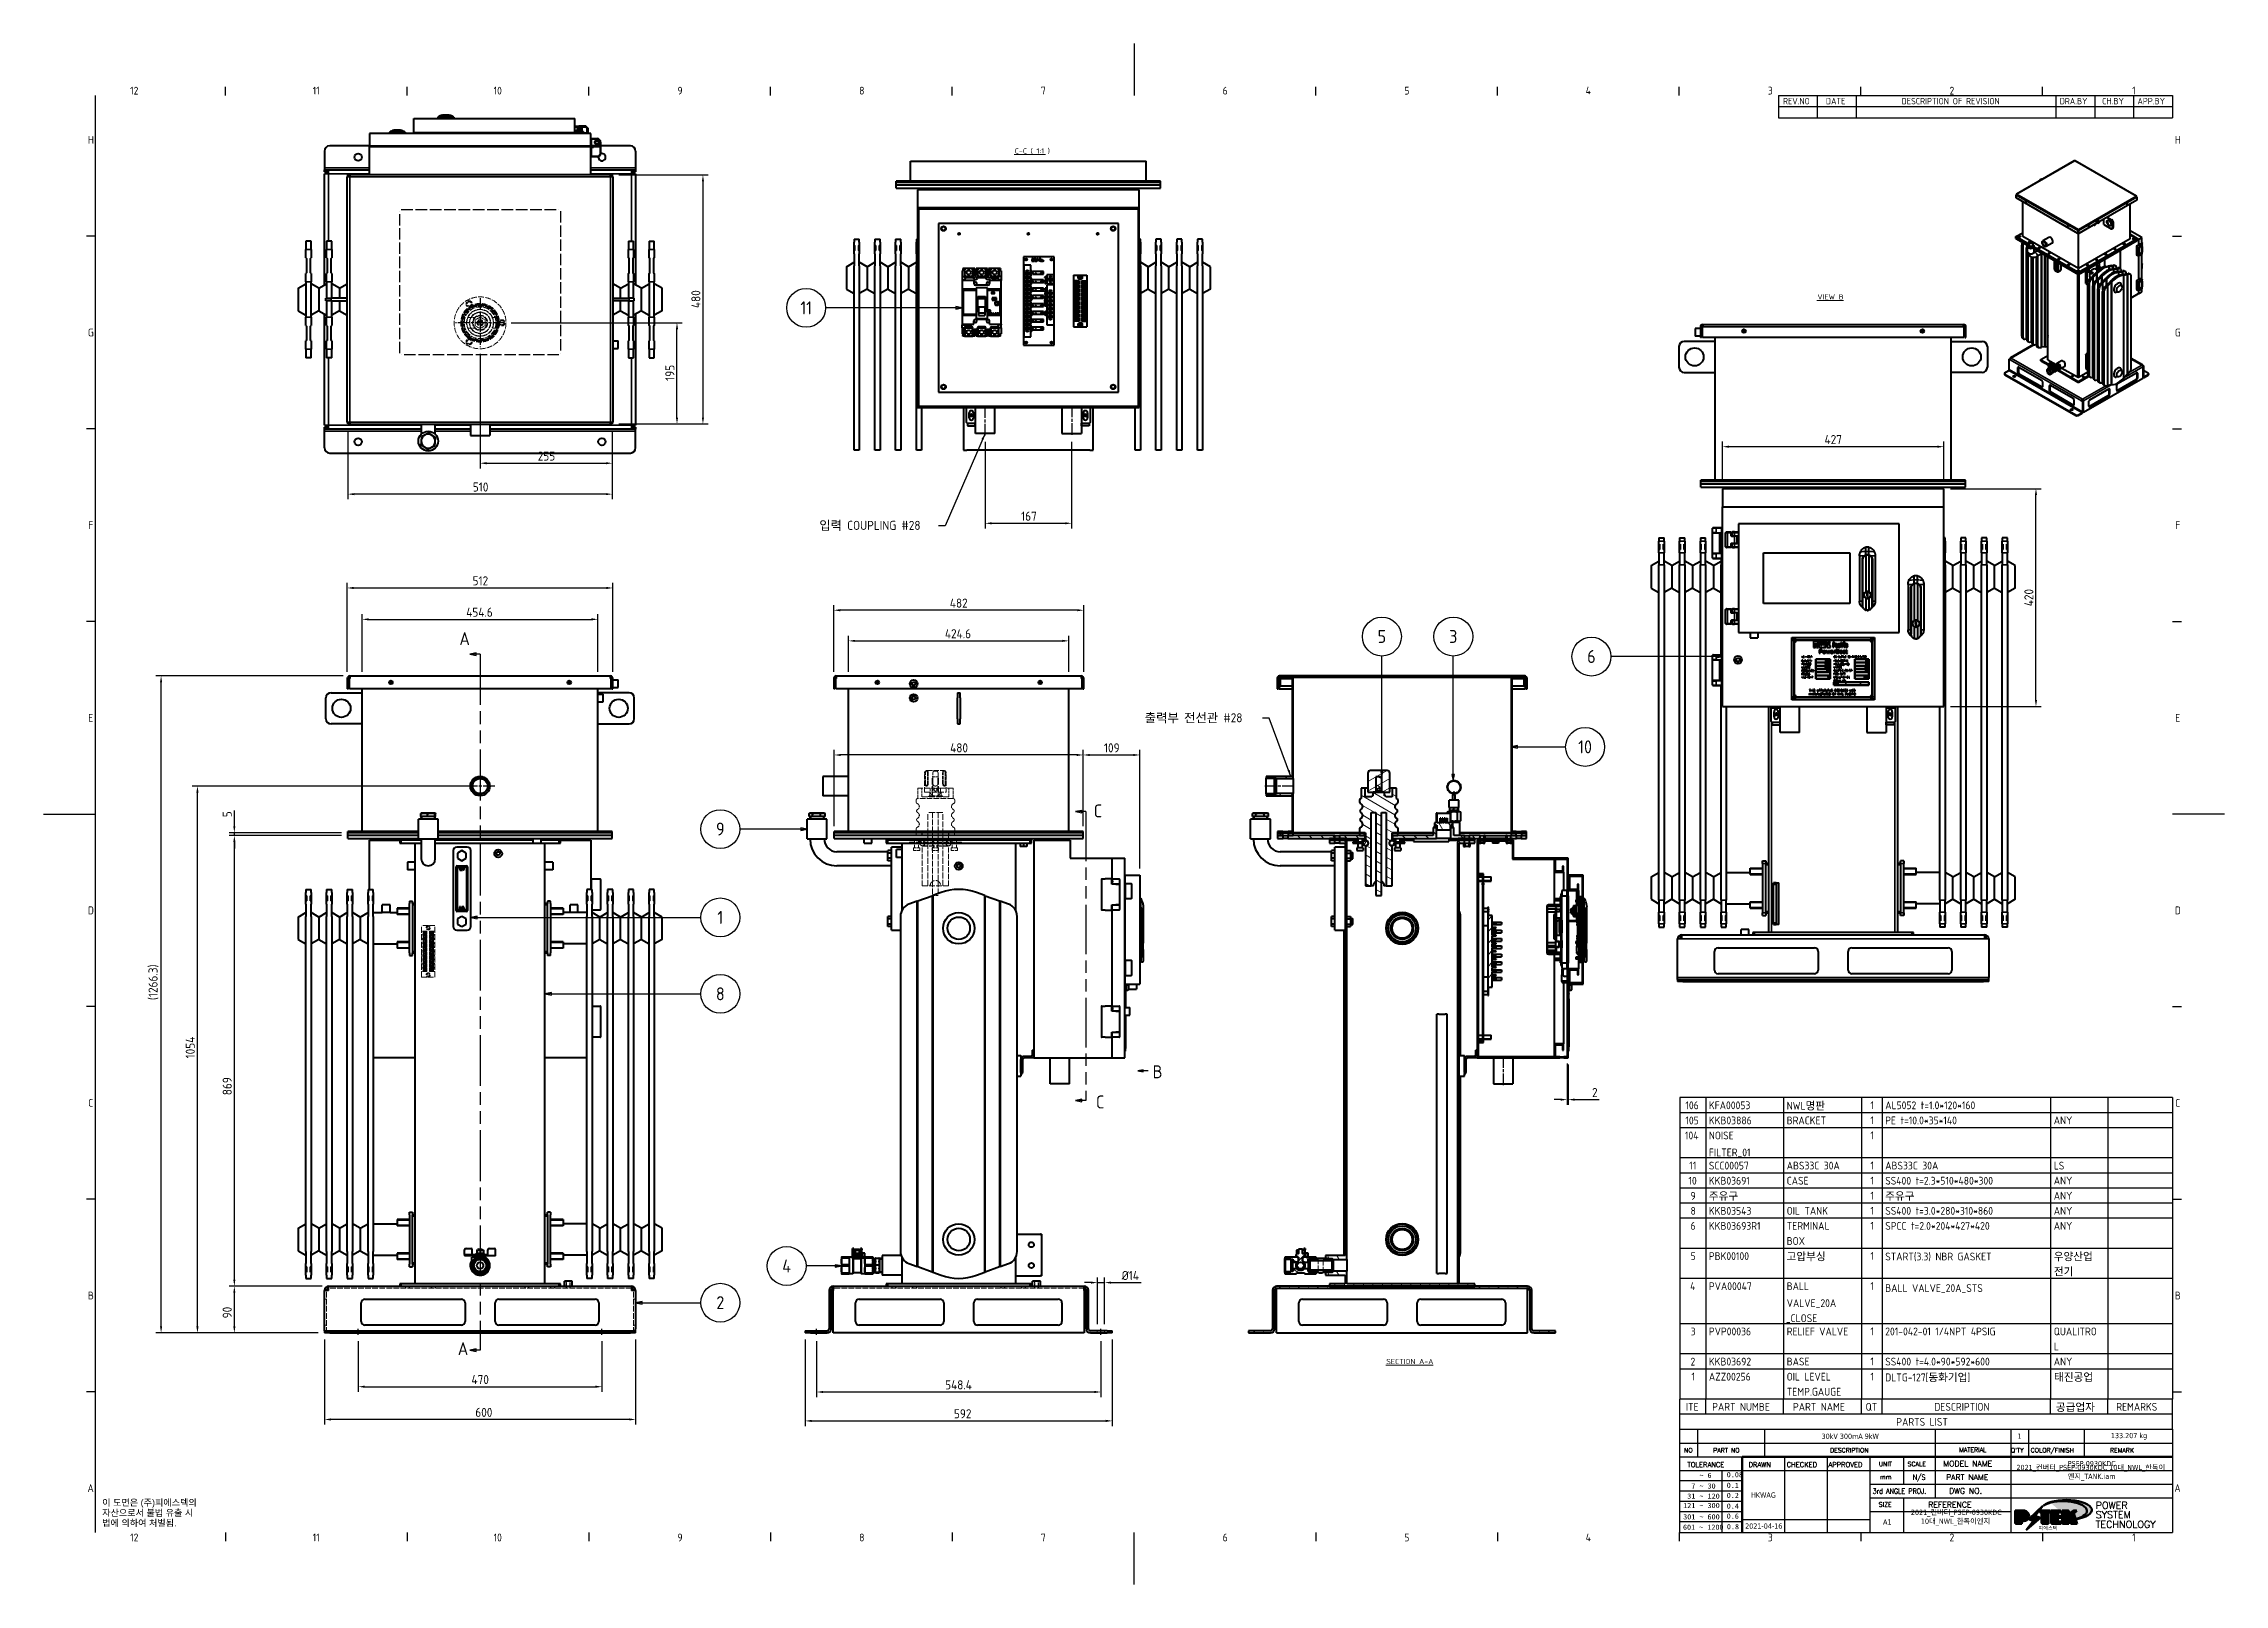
# Model space of a CAD drawing. Header units: millimetres. Extents: x 0 to 4205, y 0 to 2970.
import ezdxf
from ezdxf.enums import TextEntityAlignment as Align

# ---------------------------------------------------------------- set-up
doc = ezdxf.new("R2010")
doc.units = ezdxf.units.MM
doc.header["$LTSCALE"] = 5
for name, pattern in [('CHAIN', [0.3543, 0.2362, -0.0295, 0.0591, -0.0295]), ('DASHED', [0.2067, 0.1654, -0.0413]), ('DOUBLE_DASH_CHAIN', [1.2403, 0.6614, -0.0827, 0.1654, -0.0827, 0.1654, -0.0827])]:
    doc.linetypes.add(name, pattern=pattern)
doc.layers.get('0').update_dxf_attribs({"color": 3, "lineweight": 25})
for name, color, linetype, lineweight in [('가려진 것(ISO)', 2, 'DASHED', 18), ('가려진 좁은 것(ISO)', 2, 'DASHED', 18), ('가시적인 것(ISO)', 3, 'Continuous', 40), ('가시적인 좁은 것(ISO)', 3, 'Continuous', 35), ('경계(ISO)', 7, 'Continuous', 25), ('기호(ISO)', 5, 'Continuous', 25), ('단면선(ISO)', 7, 'CHAIN', 25), ('스케치 형상(ISO)', 3, 'Continuous', 25), ('제목(ISO)', 5, 'Continuous', 50), ('중심 표식(ISO)', 1, 'Continuous', 25), ('중심선(ISO)', 1, 'Continuous', 25), ('치수(ISO)', 2, 'Continuous', 25), ('해치(ISO)', 7, 'Continuous', 18)]:
    doc.layers.add(name, color=color, linetype=linetype, lineweight=lineweight)
doc.styles.add('HAN_291', font='')
doc.styles.add('HAN_370', font='', dxfattribs={"width": 2})
doc.styles.add('ISO ProportionalPSTEK', font='isocp.shx')
doc.styles.add('RC_284', font='ROMANC.shx')
doc.styles.add('RC_287', font='ROMANC.shx')
doc.styles.add('RC_292', font='ROMANC.shx')
doc.styles.add('ROMANT_294', font='romant.shx')
doc.styles.add('문자 텍스트_PSTEK_POSCO', font='isocp.shx')
doc.styles.add('부품번호텍스트_PSTEK_POSCO', font='isocp.shx')
doc.styles.add('치수 텍스트_PSTEK_POSCO', font='isocp.shx')
doc.styles.add('텍스트 스타일198', font='tahoma.ttf')
doc.styles.add('텍스트 스타일333', font='ROMANC.shx', dxfattribs={"width": 0.8})
doc.styles.add('텍스트 스타일512', font='isocp.shx')
doc.styles.get('HAN_291').set_extended_font_data('GulimChe')
doc.styles.get('HAN_370').set_extended_font_data('GulimChe')
doc.dimstyles.new('치수_PSTEK_POSCO', dxfattribs={"dimscale": 5, "dimtxt": 3.5, "dimasz": 2.5, "dimexe": 2, "dimexo": 2.5, "dimgap": 1, "dimtad": 1, "dimrnd": 1e-08, "dimdsep": 46, "dimtxsty": '치수 텍스트_PSTEK_POSCO', "dimcen": 0.09, "dimdle": 10, "dimclrd": 7, "dimclre": 7, "dimclrt": 2, "dimadec": 1, "dimazin": 2, "dimtfac": 1, "dimtmove": 0, "dimatfit": 3, "dimfxl": 0, "dimtolj": 1, "dimlwd": -1, "dimlwe": -1, "dimarcsym": 0})
doc.dimstyles.new('치수_PSTEK_POSCO$7', dxfattribs={"dimscale": 5, "dimtxt": 3.5, "dimasz": 2.5, "dimexe": 2, "dimexo": 2.5, "dimgap": 1, "dimtad": 1, "dimrnd": 1e-08, "dimdsep": 46, "dimtxsty": '치수 텍스트_PSTEK_POSCO', "dimcen": 0.09, "dimdle": 10, "dimclrd": 7, "dimclre": 7, "dimclrt": 2, "dimadec": 1, "dimazin": 2, "dimtfac": 1, "dimtmove": 0, "dimatfit": 3, "dimfxl": 0, "dimtolj": 1, "dimlwd": -1, "dimlwe": -1, "dimarcsym": 0})
pattern_1 = [(45, (0, 0), (-11.22532, 11.22532), [])]
pattern_2 = [(135.0002, (0, 0), (-11.22528, -11.22536), [])]
pattern_3 = [(60, (0, 0), (-13.74815, 7.937505), [])]
pattern_4 = [(120.0002, (0, 0), (-13.74813, -7.93754), [])]
pattern_5 = [(30, (0, 0), (-7.937505, 13.74815), [])]
pattern_6 = [(150.00025, (0, 0), (-7.93744, -13.74819), [])]

msp = doc.modelspace()

# ---------------------------------------------------------------- texts
at = {"layer": '기호(ISO)', "color": 7, "char_height": 10, "attachment_point": 7, "style": '텍스트 스타일512'}
for s, insert in [('C-C ( 1:1 )', (1872.688, 2757.107)), ('VIEW B ', (3420.302, 2476.859)), ('SECTION A-A ', (2589.034, 424.589))]:
    msp.add_mtext(s, dxfattribs=dict(at, insert=insert))
at = {"layer": '기호(ISO)', "color": 2, "char_height": 17.5, "attachment_point": 4, "style": '치수 텍스트_PSTEK_POSCO'}
for s, insert, width in [('{\\fISOCP|b0|i0;\\H17.5000;입력 COUPLING #28}', (1495.626, 2040.42), 225.18473), ('{\\fISOCP|b0|i0;\\H17.5000;출력부 전선관 #28}', (2123.104, 1669.563), 222.36888)]:
    msp.add_mtext(s, dxfattribs=dict(at, insert=insert, width=width))
at = {"layer": '기호(ISO)', "color": 2, "insert": (112.953, 137.311), "char_height": 12.5, "width": 196.53052, "attachment_point": 4, "line_spacing_factor": 0.944221, "style": '문자 텍스트_PSTEK_POSCO'}
msp.add_mtext('{\\fArial|b0|i0;\\H12.5000;이 도면은 (주)피에스텍의\\P자산으로서 불법 유출 시 \\P법에 의하여 처벌됨.}', dxfattribs=at)

# ---------------------------------------------------------------- blocks, each defined once
blk = doc.blocks.new('경계 Default Border')
at = {"layer": '경계(ISO)'}
for p, q in [((70.08, 574), (70.08, 577.4)), ((140.17, 574), (140.17, 577.4)), ((210.25, 574), (210.25, 577.4)), ((280.33, 574), (280.33, 577.4)), ((350.42, 574), (350.42, 577.4)), ((490.58, 574), (490.58, 577.4)), ((560.67, 574), (560.67, 577.4)), ((630.75, 574), (630.75, 577.4)), ((700.83, 574), (700.83, 577.4)), ((770.92, 574), (770.92, 577.4)), ((20, 519.75), (16.6, 519.75)), ((821, 519.75), (824.4, 519.75)), ((20, 445.5), (16.6, 445.5)), ((821, 445.5), (824.4, 445.5)), ((20, 371.25), (16.6, 371.25)), ((821, 371.25), (824.4, 371.25)), ((20, 222.75), (16.6, 222.75)), ((821, 222.75), (824.4, 222.75)), ((20, 148.5), (16.6, 148.5)), ((821, 148.5), (824.4, 148.5)), ((20, 74.25), (16.6, 74.25)), ((821, 74.25), (824.4, 74.25)), ((70.08, 20), (70.08, 16.6)), ((140.17, 20), (140.17, 16.6)), ((210.25, 20), (210.25, 16.6)), ((280.33, 20), (280.33, 16.6)), ((350.42, 20), (350.42, 16.6)), ((490.58, 20), (490.58, 16.6)), ((560.67, 20), (560.67, 16.6)), ((630.75, 20), (630.75, 16.6)), ((700.83, 20), (700.83, 16.6)), ((770.92, 20), (770.92, 16.6))]:
    blk.add_line(p, q, dxfattribs=at)
at = {"layer": '경계(ISO)', "flags": 128}
for points in [[(420.5, 594), (420.5, 574)], [(20, 20), (20, 574)], [(0, 297), (20, 297)], [(841, 297), (821, 297)], [(420.5, 0), (420.5, 20)]]:
    blk.add_lwpolyline(points, dxfattribs=at)
at = {"layer": '경계(ISO)', "color": 2, "char_height": 3, "attachment_point": 7, "style": '문자 텍스트_PSTEK_POSCO'}
for s, insert in [('12', (33.36, 574.37)), ('11', (103.78, 574.4)), ('10', (173.53, 574.37)), ('9', (244.44, 574.37)), ('8', (314.52, 574.37)), ('7', (384.6, 574.39)), ('6', (454.69, 574.37)), ('5', (524.77, 574.37)), ('4', (594.68, 574.4)), ('3', (664.96, 574.37)), ('2', (735, 574.37)), ('1', (805.44, 574.4)), ('H', (17.08, 555.37)), ('H', (821.88, 555.37)), ('G', (17.08, 481.1)), ('G', (821.88, 481.1)), ('F', (17.24, 406.87)), ('F', (822.04, 406.87)), ('E', (17.24, 332.6)), ('E', (822.04, 332.6)), ('D', (17.08, 258.35)), ('D', (821.88, 258.35)), ('C', (17.24, 184.1)), ('C', (822.04, 184.1)), ('B', (17.08, 109.85)), ('B', (821.88, 109.85)), ('A', (16.91, 35.62)), ('A', (821.71, 35.62)), ('12', (33.36, 16.57)), ('11', (103.78, 16.6)), ('10', (173.53, 16.57)), ('9', (244.44, 16.57)), ('8', (314.52, 16.57)), ('7', (384.6, 16.59)), ('6', (454.69, 16.57)), ('5', (524.77, 16.57)), ('4', (594.68, 16.6)), ('3', (664.96, 16.57)), ('2', (735, 16.57)), ('1', (805.44, 16.6))]:
    blk.add_mtext(s, dxfattribs=dict(at, insert=insert))
blk = doc.blocks.new('제목 블록 PSTEK')
h = blk.add_hatch(color=1)
edge = h.paths.add_edge_path(flags=0)
edge.add_line((314.22, 19.61), (314.22, 17))
edge.add_line((314.22, 17), (314.35, 17))
edge.add_arc((314.35, 17.65), 0.651, 270, 360)
edge.add_line((315, 17.65), (315, 18.96))
edge.add_arc((314.35, 18.96), 0.651, 0, 90)
edge.add_line((314.35, 19.61), (314.22, 19.61))
edge = h.paths.add_edge_path()
edge.add_arc((314.98, 18.29), 1.97, 270, 450)
edge.add_line((314.98, 20.26), (311.77, 20.26))
edge.add_line((311.77, 20.26), (311.77, 15.34))
edge.add_line((311.77, 15.34), (314.22, 15.34))
edge.add_line((314.22, 15.34), (314.22, 16.32))
edge.add_line((314.22, 16.32), (314.98, 16.32))
h = blk.add_hatch(color=252)
edge = h.paths.add_edge_path()
edge.add_arc((314.98, 18.29), 1.97, 270, 406.82787)
edge.add_arc((315.16, 18.14), 1.97, -90, 53.56098, ccw=False)
edge.add_line((315.16, 16.17), (314.4, 16.17))
edge.add_line((314.4, 16.17), (314.4, 15.19))
edge.add_line((314.4, 15.19), (311.94, 15.19))
edge.add_line((311.94, 15.19), (311.94, 15.34))
edge.add_line((311.94, 15.34), (314.22, 15.34))
edge.add_line((314.22, 15.34), (314.22, 16.32))
edge.add_line((314.22, 16.32), (314.98, 16.32))
h = blk.add_hatch(color=252)
edge = h.paths.add_edge_path()
edge.add_line((314.4, 19.46), (314.53, 19.46))
edge.add_arc((314.53, 18.81), 0.651, 60.41893, 90, ccw=False)
edge.add_arc((314.35, 18.96), 0.651, 39.96992, 90)
edge.add_line((314.35, 19.61), (314.22, 19.61))
edge.add_line((314.22, 19.61), (314.22, 17))
edge.add_line((314.22, 17), (314.35, 17))
edge.add_arc((314.35, 17.65), 0.651, 270, 274.69308)
edge.add_line((314.4, 17), (314.4, 19.46))
for color, points in [(252, [(317.22, 17.06), (322.03, 21.63), (322.28, 21.94), (317.05, 16.98), (318.75, 16.19), (316, 12.72), (316.34, 13), (318.92, 16.27)]), (5, [(321.62, 17.42), (319.53, 18.25), (322.45, 22.02), (317.22, 17.06), (318.92, 16.27), (316.17, 12.8)]), (1, [(324.48, 19.61), (325.24, 19.61), (325.24, 20.26), (321.23, 20.26), (321.23, 19.61), (321.98, 19.61), (321.98, 15.34), (324.48, 15.34)]), (252, [(321.98, 19.61), (321.4, 19.61), (321.4, 19.46), (321.98, 19.46)]), (252, [(324.66, 19.46), (325.42, 19.46), (325.42, 20.11), (325.24, 20.11), (325.24, 19.61), (324.48, 19.61), (324.48, 15.34), (322.16, 15.34), (322.16, 15.19), (324.66, 15.19)]), (1, [(329.23, 20.26), (325.66, 20.26), (325.66, 15.34), (329.36, 15.34), (329.36, 15.99), (328.11, 15.99), (328.11, 17.56), (329.23, 17.56), (329.23, 18.26), (328.11, 18.26), (328.11, 19.61), (329.23, 19.61)]), (252, [(328.29, 19.46), (329.41, 19.46), (329.41, 20.11), (329.23, 20.11), (329.23, 19.61), (328.11, 19.61), (328.11, 18.26), (328.29, 18.26)]), (252, [(328.29, 17.42), (329.41, 17.42), (329.41, 18.11), (329.23, 18.11), (329.23, 17.56), (328.11, 17.56), (328.11, 15.99), (328.29, 15.99)]), (1, [(332.33, 20.26), (329.86, 20.26), (329.86, 15.34), (332.33, 15.34), (332.33, 17.43), (333.07, 15.34), (335.49, 15.34), (334.25, 19.31), (335.44, 20.26), (334.31, 20.26), (332.33, 19)]), (252, [(332.51, 16.93), (332.33, 17.43), (332.33, 15.34), (330.04, 15.34), (330.04, 15.19), (332.51, 15.19)]), (252, [(332.51, 20.11), (332.33, 20.11), (332.33, 19), (332.51, 19.11)]), (252, [(335.62, 20.11), (335.25, 20.11), (334.25, 19.31), (335.49, 15.34), (333.2, 15.34), (333.25, 15.19), (335.66, 15.19), (334.43, 19.16)]), (252, [(329.54, 15.85), (329.36, 15.85), (329.36, 15.34), (325.83, 15.34), (325.83, 15.19), (329.54, 15.19)])]:
    blk.add_hatch(color=color).paths.add_polyline_path(points)
at = {"layer": '해치(ISO)'}
h = blk.add_hatch(color=140, dxfattribs=at)
edge = h.paths.add_edge_path()
edge.add_ellipse((330.37, 20.16), major_axis=(9.1, 0), ratio=0.40699, start_angle=301.30985, end_angle=507.74369)
edge.add_ellipse((331.53, 20.46), major_axis=(-9.82, 0), ratio=0.39426, start_angle=111.51207, end_angle=334.47025, ccw=False)
edge.add_line((335.14, 16.86), (335.1, 16.99))
at = {"color": 180}
for p, q in [((182.48, 11.79), (182.48, 51.57)), ((182.48, 51.57), (372.48, 51.57)), ((189.27, 51.57), (189.27, 41.01)), ((215.22, 41.01), (215.22, 51.57)), ((280.88, 51.57), (280.88, 41.01)), ((310.09, 51.57), (310.09, 41.01)), ((316.9, 51.57), (316.9, 41.01)), ((338.46, 51.57), (338.46, 41.01)), ((372.48, 51.57), (372.48, 11.79)), ((182.48, 46.29), (372.48, 46.29)), ((182.48, 41.01), (206.45, 41.01)), ((182.48, 35.73), (206.45, 35.73)), ((198.86, 12.03), (198.86, 35.73)), ((206.45, 35.73), (372.48, 35.73)), ((222.94, 11.79), (222.94, 41.01)), ((239.43, 11.79), (239.43, 41.01)), ((255.92, 11.79), (255.92, 41.01)), ((268.69, 41.01), (268.69, 30.45)), ((280.88, 41.01), (280.88, 25.17)), ((310.09, 41.01), (310.09, 11.79)), ((182.48, 31.78), (206.45, 31.78)), ((182.48, 27.83), (206.45, 27.83)), ((255.92, 30.45), (372.48, 30.45)), ((182.48, 23.88), (206.45, 23.88)), ((182.48, 19.93), (206.45, 19.93)), ((255.92, 25.17), (372.48, 25.17)), ((255.92, 19.89), (310.09, 19.89)), ((268.69, 25.17), (268.69, 11.79)), ((182.48, 15.98), (206.45, 15.98)), ((182.48, 11.79), (372.48, 11.79)), ((206.45, 16.74), (255.92, 16.74))]:
    blk.add_line(p, q, dxfattribs=at)
at = {"color": 7, "lineweight": 50}
for p, q in [((206.45, 11.79), (206.45, 41.01)), ((206.45, 41.01), (372.48, 41.01))]:
    blk.add_line(p, q, dxfattribs=at)
at = {"color": 7}
for p, q in [((314.98, 20.26), (311.77, 20.26)), ((311.77, 20.26), (311.77, 15.34)), ((314.98, 20.26), (311.77, 20.26)), ((311.77, 20.26), (311.77, 15.34)), ((314.22, 17), (314.22, 19.61)), ((314.22, 19.61), (314.35, 19.61)), ((314.35, 19.61), (314.22, 19.61)), ((314.22, 19.61), (314.22, 17)), ((314.22, 17), (314.22, 19.61)), ((314.22, 19.61), (314.35, 19.61)), ((314.35, 17), (314.22, 17)), ((314.22, 17), (314.35, 17)), ((314.35, 17), (314.22, 17)), ((314.4, 19.46), (314.53, 19.46)), ((314.4, 17), (314.4, 19.46)), ((315, 18.96), (315, 17.65)), ((315, 18.96), (315, 17.65)), ((316.17, 12.8), (321.62, 17.42)), ((322.28, 21.94), (317.05, 16.98)), ((317.05, 16.98), (318.75, 16.19)), ((322.45, 22.02), (317.22, 17.06)), ((317.22, 17.06), (322.03, 21.63)), ((318.92, 16.27), (317.22, 17.06)), ((317.22, 17.06), (318.92, 16.27)), ((319.53, 18.25), (322.45, 22.02)), ((321.62, 17.42), (319.53, 18.25)), ((325.24, 20.26), (321.23, 20.26)), ((321.23, 20.26), (321.23, 19.61)), ((325.24, 20.26), (321.23, 20.26)), ((321.23, 20.26), (321.23, 19.61)), ((321.23, 19.61), (321.98, 19.61)), ((321.23, 19.61), (321.98, 19.61)), ((321.4, 19.61), (321.4, 19.46)), ((321.98, 19.61), (321.4, 19.61)), ((321.4, 19.46), (321.98, 19.46)), ((321.98, 19.61), (321.98, 15.34)), ((321.98, 19.46), (321.98, 19.61)), ((321.98, 19.61), (321.98, 15.34)), ((322.03, 21.63), (322.28, 21.94)), ((324.48, 19.61), (325.24, 19.61)), ((324.48, 15.34), (324.48, 19.61)), ((325.24, 19.61), (324.48, 19.61)), ((324.48, 19.61), (324.48, 15.34)), ((324.48, 19.61), (325.24, 19.61)), ((324.48, 15.34), (324.48, 19.61)), ((324.66, 19.46), (325.42, 19.46)), ((324.66, 15.19), (324.66, 19.46)), ((325.24, 19.61), (325.24, 20.26)), ((325.24, 19.61), (325.24, 20.26)), ((325.42, 20.11), (325.24, 20.11)), ((325.24, 20.11), (325.24, 19.61)), ((325.42, 19.46), (325.42, 20.11)), ((329.23, 20.26), (325.66, 20.26)), ((325.66, 20.26), (325.66, 15.34)), ((325.66, 20.26), (325.66, 15.34)), ((329.23, 20.26), (325.66, 20.26)), ((328.11, 18.26), (328.11, 19.61)), ((328.11, 19.61), (329.23, 19.61)), ((329.23, 19.61), (328.11, 19.61)), ((328.11, 19.61), (328.11, 18.26)), ((328.11, 18.26), (328.11, 19.61)), ((328.11, 19.61), (329.23, 19.61)), ((329.23, 18.26), (328.11, 18.26)), ((328.11, 18.26), (328.29, 18.26)), ((329.23, 18.26), (328.11, 18.26)), ((328.11, 17.56), (329.23, 17.56)), ((328.11, 15.99), (328.11, 17.56)), ((329.23, 17.56), (328.11, 17.56)), ((328.11, 17.56), (328.11, 15.99)), ((328.11, 17.56), (329.23, 17.56)), ((328.11, 15.99), (328.11, 17.56)), ((328.29, 18.26), (328.29, 19.46)), ((328.29, 19.46), (329.41, 19.46)), ((328.29, 15.99), (328.29, 17.42)), ((328.29, 17.42), (329.41, 17.42)), ((329.23, 19.61), (329.23, 20.26)), ((329.23, 19.61), (329.23, 20.26)), ((329.41, 20.11), (329.23, 20.11)), ((329.23, 20.11), (329.23, 19.61)), ((329.23, 17.56), (329.23, 18.26)), ((329.23, 17.56), (329.23, 18.26)), ((329.41, 18.11), (329.23, 18.11)), ((329.23, 18.11), (329.23, 17.56)), ((329.41, 19.46), (329.41, 20.11)), ((329.41, 17.42), (329.41, 18.11)), ((332.33, 20.26), (329.86, 20.26)), ((329.86, 20.26), (329.86, 15.34)), ((329.86, 20.26), (329.86, 15.34)), ((332.33, 20.26), (329.86, 20.26)), ((334.31, 20.26), (332.33, 19)), ((332.33, 19), (332.33, 20.26)), ((334.31, 20.26), (332.33, 19)), ((332.33, 19), (332.33, 20.26)), ((332.51, 20.11), (332.33, 20.11)), ((332.33, 20.11), (332.33, 19)), ((332.33, 19), (332.51, 19.11)), ((332.33, 17.43), (333.07, 15.34)), ((332.33, 15.34), (332.33, 17.43)), ((332.51, 16.93), (332.33, 17.43)), ((332.33, 17.43), (332.33, 15.34)), ((332.33, 17.43), (333.07, 15.34)), ((332.33, 15.34), (332.33, 17.43)), ((332.51, 19.11), (332.51, 20.11)), ((332.51, 15.19), (332.51, 16.93)), ((334.25, 19.31), (335.44, 20.26)), ((334.25, 19.31), (335.44, 20.26)), ((335.25, 20.11), (334.25, 19.31)), ((335.49, 15.34), (334.25, 19.31)), ((334.25, 19.31), (335.49, 15.34)), ((335.49, 15.34), (334.25, 19.31)), ((335.44, 20.26), (334.31, 20.26)), ((335.44, 20.26), (334.31, 20.26)), ((334.43, 19.16), (335.62, 20.11)), ((335.66, 15.19), (334.43, 19.16)), ((335.62, 20.11), (335.25, 20.11)), ((345.04, 17.5), (344.99, 17.69)), ((311.77, 15.34), (314.22, 15.34)), ((311.77, 15.34), (314.22, 15.34)), ((314.22, 15.34), (311.94, 15.34)), ((311.94, 15.34), (311.94, 15.19)), ((311.94, 15.19), (314.4, 15.19)), ((314.22, 16.32), (314.98, 16.32)), ((314.22, 15.34), (314.22, 16.32)), ((314.98, 16.32), (314.22, 16.32)), ((314.22, 16.32), (314.22, 15.34)), ((314.22, 16.32), (314.98, 16.32)), ((314.22, 15.34), (314.22, 16.32)), ((314.4, 16.17), (315.16, 16.17)), ((314.4, 15.19), (314.4, 16.17)), ((318.75, 16.19), (316, 12.72)), ((316, 12.72), (316.34, 13)), ((318.92, 16.27), (316.17, 12.8)), ((316.34, 13), (318.92, 16.27)), ((321.98, 15.34), (324.48, 15.34)), ((321.98, 15.34), (324.48, 15.34)), ((324.48, 15.34), (322.16, 15.34)), ((322.16, 15.34), (322.16, 15.19)), ((322.16, 15.19), (324.66, 15.19)), ((325.66, 15.34), (329.36, 15.34)), ((325.66, 15.34), (329.36, 15.34)), ((329.36, 15.34), (325.83, 15.34)), ((325.83, 15.34), (325.83, 15.19)), ((325.83, 15.19), (329.54, 15.19)), ((329.36, 15.99), (328.11, 15.99)), ((328.11, 15.99), (328.29, 15.99)), ((329.36, 15.99), (328.11, 15.99)), ((329.36, 15.34), (329.36, 15.99)), ((329.36, 15.34), (329.36, 15.99)), ((329.54, 15.85), (329.36, 15.85)), ((329.36, 15.85), (329.36, 15.34)), ((329.54, 15.19), (329.54, 15.85)), ((329.86, 15.34), (332.33, 15.34)), ((329.86, 15.34), (332.33, 15.34)), ((332.33, 15.34), (330.04, 15.34)), ((330.04, 15.34), (330.04, 15.19)), ((330.04, 15.19), (332.51, 15.19)), ((333.07, 15.34), (335.49, 15.34)), ((333.07, 15.34), (335.49, 15.34)), ((335.49, 15.34), (333.2, 15.34)), ((333.2, 15.34), (333.25, 15.19)), ((333.25, 15.19), (335.66, 15.19))]:
    blk.add_line(p, q, dxfattribs=at)
at = {"color": 1}
for p, q in [((314.98, 20.26), (311.77, 20.26)), ((311.77, 20.26), (311.77, 15.34)), ((314.22, 17), (314.22, 19.61)), ((314.22, 19.61), (314.35, 19.61)), ((314.35, 17), (314.22, 17)), ((315, 18.96), (315, 17.65)), ((325.24, 20.26), (321.23, 20.26)), ((321.23, 20.26), (321.23, 19.61)), ((321.23, 19.61), (321.98, 19.61)), ((321.98, 19.61), (321.98, 15.34)), ((324.48, 19.61), (325.24, 19.61)), ((324.48, 15.34), (324.48, 19.61)), ((325.24, 19.61), (325.24, 20.26)), ((329.23, 20.26), (325.66, 20.26)), ((325.66, 20.26), (325.66, 15.34)), ((328.11, 18.26), (328.11, 19.61)), ((328.11, 19.61), (329.23, 19.61)), ((329.23, 18.26), (328.11, 18.26)), ((328.11, 17.56), (329.23, 17.56)), ((328.11, 15.99), (328.11, 17.56)), ((329.23, 19.61), (329.23, 20.26)), ((329.23, 17.56), (329.23, 18.26)), ((332.33, 20.26), (329.86, 20.26)), ((329.86, 20.26), (329.86, 15.34)), ((334.31, 20.26), (332.33, 19)), ((332.33, 19), (332.33, 20.26)), ((332.33, 17.43), (333.07, 15.34)), ((332.33, 15.34), (332.33, 17.43)), ((334.25, 19.31), (335.44, 20.26)), ((335.49, 15.34), (334.25, 19.31)), ((335.44, 20.26), (334.31, 20.26)), ((311.77, 15.34), (314.22, 15.34)), ((314.22, 16.32), (314.98, 16.32)), ((314.22, 15.34), (314.22, 16.32)), ((321.98, 15.34), (324.48, 15.34)), ((325.66, 15.34), (329.36, 15.34)), ((329.36, 15.99), (328.11, 15.99)), ((329.36, 15.34), (329.36, 15.99)), ((329.86, 15.34), (332.33, 15.34)), ((333.07, 15.34), (335.49, 15.34))]:
    blk.add_line(p, q, dxfattribs=at)
at = {"color": 5}
for p, q in [((316.17, 12.8), (321.62, 17.42)), ((322.45, 22.02), (317.22, 17.06)), ((317.22, 17.06), (318.92, 16.27)), ((319.53, 18.25), (322.45, 22.02)), ((321.62, 17.42), (319.53, 18.25)), ((318.92, 16.27), (316.17, 12.8))]:
    blk.add_line(p, q, dxfattribs=at)
at = {"color": 7}
for centre, radius, start, end in [((314.35, 18.96), 0.651, 0, 90), ((314.35, 18.96), 0.651, 39.96992, 90), ((314.35, 18.96), 0.651, 0, 90), ((314.35, 17.65), 0.651, 270, 0), ((314.35, 17.65), 0.651, 270, 0), ((314.35, 17.65), 0.651, 270, 274.69308), ((314.53, 18.81), 0.651, 60.41893, 90), ((314.98, 18.29), 1.97, 270, 90), ((314.98, 18.29), 1.97, 270, 90), ((314.98, 18.29), 1.97, 270, 46.82787), ((315.16, 18.14), 1.97, 270, 53.56098)]:
    blk.add_arc(centre, radius, start, end, dxfattribs=at)
at = {"color": 1}
for centre, radius, start, end in [((314.35, 18.96), 0.651, 0, 90), ((314.35, 17.65), 0.651, 270, 0), ((314.98, 18.29), 1.97, 270, 90)]:
    blk.add_arc(centre, radius, start, end, dxfattribs=at)
at = {"layer": '제목(ISO)', "lineweight": 18}
blk.add_line((182.48, 35.73), (182.48, 11.79), dxfattribs=at)
at = {"layer": '제목(ISO)'}
for p, q in [((314.98, 20.26), (311.77, 20.26)), ((311.77, 20.26), (311.77, 15.34)), ((314.22, 17), (314.22, 19.61)), ((314.22, 19.61), (314.35, 19.61)), ((314.35, 19.61), (314.22, 19.61)), ((314.22, 19.61), (314.22, 17)), ((314.35, 17), (314.22, 17)), ((314.22, 17), (314.35, 17)), ((314.4, 19.46), (314.53, 19.46)), ((314.4, 17), (314.4, 19.46)), ((315, 18.96), (315, 17.65)), ((316.17, 12.8), (321.62, 17.42)), ((322.28, 21.94), (317.05, 16.98)), ((317.05, 16.98), (318.75, 16.19)), ((322.45, 22.02), (317.22, 17.06)), ((317.22, 17.06), (322.03, 21.63)), ((317.22, 17.06), (318.92, 16.27)), ((318.92, 16.27), (317.22, 17.06)), ((319.53, 18.25), (322.45, 22.02)), ((321.62, 17.42), (319.53, 18.25)), ((325.24, 20.26), (321.23, 20.26)), ((321.23, 20.26), (321.23, 19.61)), ((321.23, 19.61), (321.98, 19.61)), ((321.98, 19.61), (321.4, 19.61)), ((321.4, 19.61), (321.4, 19.46)), ((321.4, 19.46), (321.98, 19.46)), ((321.98, 19.61), (321.98, 15.34)), ((321.98, 19.46), (321.98, 19.61)), ((322.03, 21.63), (322.28, 21.94)), ((324.48, 19.61), (325.24, 19.61)), ((324.48, 15.34), (324.48, 19.61)), ((325.24, 19.61), (324.48, 19.61)), ((324.48, 19.61), (324.48, 15.34)), ((324.66, 19.46), (325.42, 19.46)), ((324.66, 15.19), (324.66, 19.46)), ((325.24, 19.61), (325.24, 20.26)), ((325.42, 20.11), (325.24, 20.11)), ((325.24, 20.11), (325.24, 19.61)), ((325.42, 19.46), (325.42, 20.11)), ((329.23, 20.26), (325.66, 20.26)), ((325.66, 20.26), (325.66, 15.34)), ((328.11, 18.26), (328.11, 19.61)), ((328.11, 19.61), (329.23, 19.61)), ((329.23, 19.61), (328.11, 19.61)), ((328.11, 19.61), (328.11, 18.26)), ((329.23, 18.26), (328.11, 18.26)), ((328.11, 18.26), (328.29, 18.26)), ((328.11, 15.99), (328.11, 17.56)), ((328.11, 17.56), (329.23, 17.56)), ((329.23, 17.56), (328.11, 17.56)), ((328.11, 17.56), (328.11, 15.99)), ((328.29, 19.46), (329.41, 19.46)), ((328.29, 18.26), (328.29, 19.46)), ((328.29, 17.42), (329.41, 17.42)), ((328.29, 15.99), (328.29, 17.42)), ((329.23, 19.61), (329.23, 20.26)), ((329.41, 20.11), (329.23, 20.11)), ((329.23, 20.11), (329.23, 19.61)), ((329.23, 17.56), (329.23, 18.26)), ((329.41, 18.11), (329.23, 18.11)), ((329.23, 18.11), (329.23, 17.56)), ((329.41, 19.46), (329.41, 20.11)), ((329.41, 17.42), (329.41, 18.11)), ((332.33, 20.26), (329.86, 20.26)), ((329.86, 20.26), (329.86, 15.34)), ((334.31, 20.26), (332.33, 19)), ((332.33, 19), (332.33, 20.26)), ((332.51, 20.11), (332.33, 20.11)), ((332.33, 20.11), (332.33, 19)), ((332.33, 19), (332.51, 19.11)), ((332.33, 15.34), (332.33, 17.43)), ((332.33, 17.43), (333.07, 15.34)), ((332.51, 16.93), (332.33, 17.43)), ((332.33, 17.43), (332.33, 15.34)), ((332.51, 19.11), (332.51, 20.11)), ((332.51, 15.19), (332.51, 16.93)), ((334.25, 19.31), (335.44, 20.26)), ((335.25, 20.11), (334.25, 19.31)), ((335.49, 15.34), (334.25, 19.31)), ((334.25, 19.31), (335.49, 15.34)), ((335.44, 20.26), (334.31, 20.26)), ((334.43, 19.16), (335.62, 20.11)), ((335.66, 15.19), (334.43, 19.16)), ((335.62, 20.11), (335.25, 20.11)), ((311.77, 15.34), (314.22, 15.34)), ((314.22, 15.34), (311.94, 15.34)), ((311.94, 15.34), (311.94, 15.19)), ((311.94, 15.19), (314.4, 15.19)), ((314.22, 15.34), (314.22, 16.32)), ((314.22, 16.32), (314.98, 16.32)), ((314.98, 16.32), (314.22, 16.32)), ((314.22, 16.32), (314.22, 15.34)), ((314.4, 15.19), (314.4, 16.17)), ((314.4, 16.17), (315.16, 16.17)), ((318.75, 16.19), (316, 12.72)), ((316, 12.72), (316.34, 13)), ((318.92, 16.27), (316.17, 12.8)), ((316.34, 13), (318.92, 16.27)), ((321.98, 15.34), (324.48, 15.34)), ((324.48, 15.34), (322.16, 15.34)), ((322.16, 15.34), (322.16, 15.19)), ((322.16, 15.19), (324.66, 15.19)), ((325.66, 15.34), (329.36, 15.34)), ((329.36, 15.34), (325.83, 15.34)), ((325.83, 15.34), (325.83, 15.19)), ((325.83, 15.19), (329.54, 15.19)), ((329.36, 15.99), (328.11, 15.99)), ((328.11, 15.99), (328.29, 15.99)), ((329.36, 15.34), (329.36, 15.99)), ((329.54, 15.85), (329.36, 15.85)), ((329.36, 15.85), (329.36, 15.34)), ((329.54, 15.19), (329.54, 15.85)), ((329.86, 15.34), (332.33, 15.34)), ((332.33, 15.34), (330.04, 15.34)), ((330.04, 15.34), (330.04, 15.19)), ((330.04, 15.19), (332.51, 15.19)), ((333.07, 15.34), (335.49, 15.34)), ((335.49, 15.34), (333.2, 15.34)), ((333.2, 15.34), (333.25, 15.19)), ((333.25, 15.19), (335.66, 15.19))]:
    blk.add_line(p, q, dxfattribs=at)
at = {"layer": '제목(ISO)', "color": 4}
blk.add_line((335.14, 16.86), (335.1, 16.99), dxfattribs=at)
at = {"layer": '제목(ISO)'}
for centre, radius, start, end in [((314.35, 18.96), 0.651, 0, 90), ((314.35, 18.96), 0.651, 39.96992, 90), ((314.35, 17.65), 0.651, 270, 0), ((314.35, 17.65), 0.651, 270, 274.69308), ((314.53, 18.81), 0.651, 60.41893, 90), ((314.98, 18.29), 1.97, 46.82787, 90), ((314.98, 18.29), 1.97, 270, 46.82787), ((314.98, 18.29), 1.97, 270, 46.82787), ((315.16, 18.14), 1.97, 270, 53.56098)]:
    blk.add_arc(centre, radius, start, end, dxfattribs=at)
at = {"layer": '제목(ISO)', "color": 4}
for centre, major_axis, ratio, start_param, end_param in [((331.53, 20.46), (9.82, 0), 0.39426, 5.087845, 8.9792), ((330.37, 20.16), (9.1, 0), 0.40699, 5.258849, 8.861799)]:
    blk.add_ellipse(centre, major_axis=major_axis, ratio=ratio, start_param=start_param, end_param=end_param, dxfattribs=at)
at = {"color": 2}
for s, height, style, p in [('NO', 1.742, 'RC_284', (184.14, 42.62)), ('PART NO', 1.742, 'RC_284', (195.34, 42.62)), ('DESCRIPTION', 1.7424, 'RC_284', (240.4, 42.62)), ("Q'TY", 1.742, 'RC_284', (310.14, 42.62)), ('COLOR/FINISH', 1.7424, 'RC_284', (317.77, 42.62)), ('REMARK', 1.742, 'RC_284', (348.35, 42.62)), (' TOLERANCE', 1.9, 'RC_287', (184.09, 37.01)), ('    ~ 6', 2, 'HAN_291', (183.77, 32.82)), ('0.08', 2, 'HAN_291', (200.55, 33.1)), ('DRAWN', 1.9, 'RC_287', (208.98, 37.01)), ('CHECKED', 1.9, 'RC_287', (223.69, 37.01)), ('APPROVED', 1.9, 'RC_287', (239.78, 37.01)), ('UNIT', 1.742, 'RC_284', (259.17, 37.34)), ('SCALE', 1.742, 'RC_284', (270.29, 37.34)), ('MODEL NAME', 2.178, 'RC_292', (284.1, 37.25)), ('PART NAME', 2.178, 'RC_292', (285.14, 32.03)), (' 31 ~ 120', 2, 'HAN_291', (183.77, 24.83)), ('  7 ~ 30', 2, 'HAN_291', (183.77, 28.71)), ('0.1', 2, 'HAN_291', (200.55, 28.99)), ('0.2', 2, 'HAN_291', (200.55, 25.11)), ('mm', 1.742, 'RC_284', (259.65, 32.35)), (' DWG NO.', 2.178, 'RC_292', (284.81, 26.75)), ('301 ~ 600', 2, 'HAN_291', (183.77, 16.83)), ('121 ~ 300', 2, 'HAN_291', (183.77, 21.21)), ('0.4', 2, 'HAN_291', (200.55, 21)), ('0.6', 2, 'HAN_291', (200.55, 17.12)), ('SIZE', 1.742, 'RC_284', (259.17, 21.69)), ('REFERENCE', 2.178, 'RC_292', (278.27, 21.43)), ('601 ~ 1200', 2, 'HAN_291', (183.68, 12.85)), ('0.8', 2, 'HAN_291', (200.61, 13.06))]:
    blk.add_text(s, height=height, dxfattribs=dict(at, style=style)).set_placement(p)
at = {"color": 2, "style": 'RC_284'}
blk.add_text('MATERIAL', height=1.742, dxfattribs=at).set_placement((295.48, 43.65), align=Align.MIDDLE_CENTER)
at = {"color": 7, "style": '텍스트 스타일333', "width": 0.8}
blk.add_text('N/S', height=2, dxfattribs=at).set_placement((274.78, 33.09), align=Align.MIDDLE_CENTER)
at = {"color": 2, "style": '텍스트 스타일333', "width": 0.8}
blk.add_text('3rd ANGLE PROJ.', height=2, dxfattribs=at).set_placement((256.84, 26.76))
at = {"color": 7, "style": 'ROMANT_294'}
for s, p in [('POWER', (342.83, 20.97)), ('SYSTEM', (342.83, 17.33)), ('TECHNOLOGY', (342.83, 13.57))]:
    blk.add_text(s, height=2.7, dxfattribs=at).set_placement(p)
at = {"color": 7, "insert": (320.85, 14.21), "char_height": 1.4, "attachment_point": 1, "line_spacing_factor": 0.332, "style": 'HAN_370'}
blk.add_mtext('\\fHY견고딕|b0|i0;\\H1.4000;피에스텍', dxfattribs=at)
at = {"layer": '제목(ISO)', "color": 7, "style": '텍스트 스타일198'}
for tag, p in [('부품_번호', (202.02, 48.68)), ('재질', (295.48, 48.93)), ('4._COLOR', (327.68, 48.93)), ('점검자', (231.18, 26.23)), ('엔지니어링_승인자', (247.67, 26.23)), ('부품_번호', (340.68, 27.81)), ('점검_날짜', (231.18, 14.27)), ('엔지니어링_승인_날짜', (247.67, 14.27))]:
    blk.add_attdef(tag, text='', height=2, dxfattribs=at).set_placement(p, align=Align.MIDDLE_CENTER)
for tag, p in [('설명_001', (237.14, 47.9)), ("3._Q'TY_001", (312.71, 47.92)), ('질량\\P3;_001', (348.71, 48.16)), ('제목_001', (312.04, 33.99)), ('1._MODEL_NAME_001', (332.03, 37.37)), ('설계자_001', (209.94, 25.23)), ('제목_002', (331.81, 30.56)), ('시트_크기_001', (260.84, 14.83)), ('프로젝트_001', (271.61, 16.71)), ('작성_날짜_001', (207.66, 13.27)), ('프로젝트_002', (275.45, 13.28))]:
    blk.add_attdef(tag, p, '', height=2, dxfattribs=at)
blk = doc.blocks.new('리비전 내역')
at = {"layer": '기호(ISO)'}
for p, q in [((669, 574), (821, 574)), ((669, 574), (669, 569.72)), ((684, 574), (684, 569.72)), ((699, 574), (699, 569.72)), ((776, 574), (776, 569.72)), ((791, 574), (791, 569.72)), ((806, 574), (806, 569.72)), ((821, 574), (821, 569.72)), ((669, 569.72), (821, 569.72)), ((669, 569.72), (669, 565.44)), ((669, 565.44), (821, 565.44)), ((684, 569.72), (684, 565.44)), ((699, 569.72), (699, 565.44)), ((776, 569.72), (776, 565.44)), ((791, 569.72), (791, 565.44)), ((806, 569.72), (806, 565.44)), ((821, 569.72), (821, 565.44))]:
    blk.add_line(p, q, dxfattribs=at)
at = {"layer": '기호(ISO)', "color": 2, "char_height": 2.5, "attachment_point": 7, "style": 'ISO ProportionalPSTEK'}
for s, insert in [('REV.NO', (670.79, 570.58)), ('DATE', (687.31, 570.58)), ('DESCRIPTION OF REVISION', (716.51, 570.58)), ('DRA.BY', (777.48, 570.58)), ('CH.BY', (793.86, 570.58)), ('APP.BY', (807.48, 570.58))]:
    blk.add_mtext(s, dxfattribs=dict(at, insert=insert))
blk = doc.blocks.new('2dTransSection0')
at = {"layer": '단면선(ISO)', "linetype": 'Continuous'}
for p, q in [((166.82, 359.11), (164.32, 358.61)), ((166.82, 358.61), (164.32, 358.61)), ((164.32, 358.61), (166.82, 358.11)), ((166.82, 358.11), (166.82, 359.11)), ((168.32, 358.61), (166.82, 358.61)), ((168.32, 358.61), (168.32, 354.65)), ((168.32, 94.29), (168.32, 90.32)), ((166.82, 90.82), (164.32, 90.32)), ((166.82, 90.32), (164.32, 90.32)), ((164.32, 90.32), (166.82, 89.82)), ((166.82, 89.82), (166.82, 90.82)), ((168.32, 90.32), (166.82, 90.32))]:
    blk.add_line(p, q, dxfattribs=at)
at = {"layer": '단면선(ISO)', "linetype": 'DOUBLE_DASH_CHAIN', "ltscale": 5.919828}
blk.add_line((168.32, 358.61), (168.32, 90.32), dxfattribs=at)
at = {"layer": '단면선(ISO)', "linetype": 'Continuous', "flags": 128}
for points in [[(166.82, 359.11), (164.32, 358.61)], [(166.82, 90.82), (164.32, 90.32)]]:
    blk.add_lwpolyline(points, dxfattribs=at)
at = {"layer": '단면선(ISO)'}
for points in [[(166.82, 359.11), (164.32, 358.61), (166.82, 358.11), (166.82, 359.11)], [(166.82, 90.82), (164.32, 90.32), (166.82, 89.82), (166.82, 90.82)]]:
    blk.add_solid(points, dxfattribs=at)
at = {"layer": '단면선(ISO)', "char_height": 5, "attachment_point": 7, "style": '부품번호텍스트_PSTEK_POSCO'}
for insert in [(160.34, 362.11), (159.72, 88.38)]:
    blk.add_mtext('A', dxfattribs=dict(at, insert=insert))
blk = doc.blocks.new('2dTransSection1')
at = {"layer": '단면선(ISO)', "linetype": 'Continuous'}
for p, q in [((424.02, 198.38), (422.02, 197.98)), ((424.02, 197.98), (422.02, 197.98)), ((422.02, 197.98), (424.02, 197.58)), ((424.02, 197.58), (424.02, 198.38)), ((426.02, 197.98), (424.02, 197.98))]:
    blk.add_line(p, q, dxfattribs=at)
at = {"layer": '단면선(ISO)', "linetype": 'Continuous', "flags": 128}
blk.add_lwpolyline([(424.02, 198.38), (422.02, 197.98)], dxfattribs=at)
at = {"layer": '단면선(ISO)'}
blk.add_solid([(424.02, 198.38), (422.02, 197.98), (424.02, 197.58), (424.02, 198.38)], dxfattribs=at)
at = {"layer": '단면선(ISO)', "insert": (427.68, 195.14), "char_height": 5, "attachment_point": 7, "style": '부품번호텍스트_PSTEK_POSCO'}
blk.add_mtext('B', dxfattribs=at)
blk = doc.blocks.new('PARTS LIST')
at = {"layer": '기호(ISO)'}
for p, q in [((821, 187.64), (631, 187.64)), ((631, 187.64), (631, 71.4)), ((641, 187.64), (641, 71.4)), ((671, 187.64), (671, 71.4)), ((701, 187.64), (701, 71.4)), ((709, 187.64), (709, 71.4)), ((774, 187.64), (774, 71.4)), ((796, 187.64), (796, 71.4)), ((821, 187.64), (821, 71.4)), ((821, 181.82), (631, 181.82)), ((821, 176.01), (631, 176.01)), ((821, 164.39), (631, 164.39)), ((821, 158.58), (631, 158.58)), ((821, 152.76), (631, 152.76)), ((821, 146.95), (631, 146.95)), ((821, 141.14), (631, 141.14)), ((821, 129.52), (631, 129.52)), ((821, 117.89), (631, 117.89)), ((821, 100.46), (631, 100.46)), ((821, 88.83), (631, 88.83)), ((821, 83.02), (631, 83.02)), ((821, 71.4), (631, 71.4)), ((631, 65.59), (631, 71.4)), ((641, 65.59), (641, 71.4)), ((671, 65.59), (671, 71.4)), ((701, 65.59), (701, 71.4)), ((709, 65.59), (709, 71.4)), ((774, 65.59), (774, 71.4)), ((796, 65.59), (796, 71.4)), ((821, 65.59), (821, 71.4)), ((631, 59.77), (631, 65.59)), ((821, 65.59), (631, 65.59)), ((821, 59.77), (631, 59.77)), ((821, 59.77), (821, 65.59))]:
    blk.add_line(p, q, dxfattribs=at)
at = {"layer": '기호(ISO)', "color": 2, "char_height": 3, "attachment_point": 7, "style": '문자 텍스트_PSTEK_POSCO'}
for s, insert in [('106', (633.15, 183.18)), ('KFA00053', (642.21, 183.18)), ('NWL명판', (672.21, 182.71)), ('1', (704.49, 183.23)), ('AL5052 t=1.0*120*160', (710.21, 183.18)), ('105', (633.15, 177.37)), ('KKB03886', (642.21, 177.37)), ('BRACKET', (672.21, 177.37)), ('1', (704.49, 177.42)), ('PE t=10.0*35*140', (710.21, 177.37)), ('ANY', (775.21, 177.4)), ('104', (632.98, 171.56)), ('NOISE ', (642.21, 171.56)), ('1', (704.49, 171.61)), ('11', (634.65, 159.98)), ('SCC00057', (642.21, 159.94)), ('FILTER_01', (642.21, 164.75)), ('ABS33C 30A', (672.21, 159.94)), ('1', (704.49, 159.98)), ('ABS33C 30A', (710.21, 159.94)), ('LS', (775.21, 159.94)), ('10', (634.32, 154.12)), ('주유구', (642.19, 147.88)), ('KKB03691', (642.21, 154.12)), ('CASE', (672.21, 154.12)), ('1', (704.49, 154.17)), ('주유구', (710.19, 147.88)), ('SS400 t=2.3*510*480*300', (710.21, 154.12)), ('ANY', (775.21, 154.15)), ('9', (635.14, 148.31)), ('8', (635.14, 142.5)), ('KKB03543', (642.21, 142.5)), ('OIL TANK', (672.21, 142.5)), ('1', (704.49, 148.36)), ('1', (704.49, 142.55)), ('SS400 t=3.0*280*310*860', (710.21, 142.5)), ('ANY', (775.21, 148.34)), ('ANY', (775.21, 142.53)), ('6', (635.14, 136.69)), ('KKB03693R1', (642.21, 136.69)), ('TERMINAL ', (672.24, 136.69)), ('1', (704.49, 136.74)), ('SPCC t=2.0*204*427*420', (710.21, 136.69)), ('ANY', (775.21, 136.72)), ('5', (635.14, 125.06)), ('PBK00100', (642.21, 125.06)), ('고압부싱', (672.18, 124.59)), ('BOX', (672.21, 130.88)), ('1', (704.49, 125.11)), ('START(3.3) NBR GASKET', (710.21, 124.59)), ('우양산업', (775.19, 124.59)), ('전기', (775.23, 118.79)), ('4', (634.97, 113.48)), ('PVA00047', (642.21, 113.44)), ('VALVE_20A', (672.21, 106.63)), ('BALL ', (672.21, 113.44)), ('1', (704.49, 113.49)), ('BALL VALVE_20A_STS', (710.21, 112.44)), ('_CLOSE', (671.9, 100.82)), ('3', (635.17, 96.01)), ('PVP00036', (642.21, 96.01)), ('RELIEF VALVE', (672.21, 96.01)), ('1', (704.49, 96.05)), ('201-042-01 1/4NPT 4PSIG', (710.2, 96.01)), ('QUALITRO', (775.21, 96.01)), ('L', (775.21, 90.19)), ('2', (635.13, 84.38)), ('KKB03692', (642.21, 84.38)), ('BASE', (672.21, 84.38)), ('1', (704.49, 84.43)), ('SS400 t=4.0*90*592*600', (710.21, 84.38)), ('ANY', (775.21, 84.41)), ('1', (635.49, 78.62)), ('AZZ00256', (642.21, 78.57)), ('TEMP.GAUGE', (672.24, 72.76)), ('OIL LEVEL ', (672.21, 78.57)), ('1', (704.49, 78.62)), ('DLTG-127[동화기업]', (710.21, 77.97)), ('태진공업', (775.32, 78.1)), ('ITE', (633.31, 66.95)), ('PART NUMBE', (643.48, 66.95)), ('PART NAME', (674.64, 66.95)), ('QT', (702.64, 66.95)), ('DESCRIPTION', (729.14, 66.95)), ('공급업자', (776.02, 66.48)), ('REMARKS', (799.31, 66.95)), ('PARTS LIST', (714.48, 61.13))]:
    blk.add_mtext(s, dxfattribs=dict(at, insert=insert))
blk = doc.blocks.new('2dTransSection2')
at = {"layer": '단면선(ISO)', "linetype": 'Continuous'}
for p, q in [((400.42, 298.41), (397.92, 297.91)), ((400.42, 297.91), (397.92, 297.91)), ((397.92, 297.91), (400.42, 297.41)), ((400.42, 297.41), (400.42, 298.41)), ((401.92, 297.91), (400.42, 297.91)), ((401.92, 297.91), (401.92, 294.11)), ((400.42, 187), (397.92, 186.5)), ((400.42, 186.5), (397.92, 186.5)), ((397.92, 186.5), (400.42, 186)), ((400.42, 186), (400.42, 187)), ((401.92, 186.5), (400.42, 186.5)), ((401.92, 190.3), (401.92, 186.5))]:
    blk.add_line(p, q, dxfattribs=at)
at = {"layer": '단면선(ISO)', "linetype": 'DOUBLE_DASH_CHAIN', "ltscale": 5.784095}
blk.add_line((401.92, 297.91), (401.92, 186.5), dxfattribs=at)
at = {"layer": '단면선(ISO)', "linetype": 'Continuous', "flags": 128}
for points in [[(400.42, 298.41), (397.92, 297.91)], [(400.42, 187), (397.92, 186.5)]]:
    blk.add_lwpolyline(points, dxfattribs=at)
at = {"layer": '단면선(ISO)'}
for points in [[(400.42, 298.41), (397.92, 297.91), (400.42, 297.41), (400.42, 298.41)], [(400.42, 187), (397.92, 186.5), (400.42, 186), (400.42, 187)]]:
    blk.add_solid(points, dxfattribs=at)
at = {"layer": '단면선(ISO)', "char_height": 5, "attachment_point": 7, "style": '부품번호텍스트_PSTEK_POSCO'}
for insert in [(404.98, 295.69), (405.85, 183.48)]:
    blk.add_mtext('C', dxfattribs=dict(at, insert=insert))
blk = doc.blocks.new('*D26')
at = {"layer": 'Defpoints', "color": 0}
for p in [(606.6, 481), (1076.6, 481), (1076.6, 381)]:
    blk.add_point(p, dxfattribs=at)
at = {"layer": '치수(ISO)', "color": 7}
for p, q in [((606.6, 468.5), (606.6, 371)), ((1076.6, 468.5), (1076.6, 371)), ((619.1, 381), (1064.1, 381))]:
    blk.add_line(p, q, dxfattribs=at)
for points in [[(619.1, 383.1), (619.1, 378.9), (606.6, 381)], [(1064.1, 383.1), (1064.1, 378.9), (1076.6, 381)]]:
    blk.add_solid(points, dxfattribs=at)
at = {"layer": '치수(ISO)', "color": 2, "insert": (825, 394.8), "char_height": 17.5, "attachment_point": 4, "style": '치수 텍스트_PSTEK_POSCO'}
blk.add_mtext('\\A1;470', dxfattribs=at)
blk = doc.blocks.new('*D27')
at = {"layer": 'Defpoints', "color": 0}
for p in [(541.6, 484.8), (1141.6, 484.8), (541.6, 317.9)]:
    blk.add_point(p, dxfattribs=at)
at = {"layer": '치수(ISO)', "color": 7}
for p, q in [((541.6, 472.3), (541.6, 307.9)), ((1141.6, 472.3), (1141.6, 307.9)), ((1129.1, 317.9), (554.1, 317.9))]:
    blk.add_line(p, q, dxfattribs=at)
for points in [[(554.1, 320), (554.1, 315.8), (541.6, 317.9)], [(1129.1, 320), (1129.1, 315.8), (1141.6, 317.9)]]:
    blk.add_solid(points, dxfattribs=at)
at = {"layer": '치수(ISO)', "color": 2, "insert": (832.4, 331.6), "char_height": 17.5, "attachment_point": 4, "style": '치수 텍스트_PSTEK_POSCO'}
blk.add_mtext('\\A1;600', dxfattribs=at)
blk = doc.blocks.new('*D28')
at = {"layer": 'Defpoints', "color": 0}
for p in [(367.8, 574.8), (549.6, 574.8), (541.6, 484.8)]:
    blk.add_point(p, dxfattribs=at)
at = {"layer": '치수(ISO)', "color": 7}
for p, q in [((537.1, 574.8), (357.8, 574.8)), ((367.8, 497.3), (367.8, 562.3)), ((529.1, 484.8), (357.8, 484.8))]:
    blk.add_line(p, q, dxfattribs=at)
for points in [[(365.7, 562.3), (369.8, 562.3), (367.8, 574.8)], [(365.7, 497.3), (369.8, 497.3), (367.8, 484.8)]]:
    blk.add_solid(points, dxfattribs=at)
at = {"layer": '치수(ISO)', "color": 2, "insert": (354, 512.8), "char_height": 17.5, "attachment_point": 4, "rotation": 90, "style": '치수 텍스트_PSTEK_POSCO'}
blk.add_mtext('\\A1;90', dxfattribs=at)
blk = doc.blocks.new('*D29')
at = {"layer": 'Defpoints', "color": 0}
for p in [(367.8, 1443.8), (586.6, 1443.8), (549.6, 574.8)]:
    blk.add_point(p, dxfattribs=at)
at = {"layer": '치수(ISO)', "color": 7}
for p, q in [((574.1, 1443.8), (357.8, 1443.8)), ((367.8, 587.3), (367.8, 1431.3)), ((537.1, 574.8), (357.8, 574.8))]:
    blk.add_line(p, q, dxfattribs=at)
for points in [[(365.7, 1431.3), (369.8, 1431.3), (367.8, 1443.8)], [(365.7, 587.3), (369.8, 587.3), (367.8, 574.8)]]:
    blk.add_solid(points, dxfattribs=at)
at = {"layer": '치수(ISO)', "color": 2, "insert": (354, 942.9), "char_height": 17.5, "attachment_point": 4, "rotation": 90, "style": '치수 텍스트_PSTEK_POSCO'}
blk.add_mtext('\\A1;869', dxfattribs=at)
blk = doc.blocks.new('*D30')
at = {"layer": 'Defpoints', "color": 0}
for p in [(367.8, 1448.8), (586.6, 1448.8), (586.6, 1443.8)]:
    blk.add_point(p, dxfattribs=at)
at = {"layer": '치수(ISO)', "color": 7}
for p, q in [((367.8, 1461.3), (367.8, 1491.5)), ((574.1, 1448.8), (357.8, 1448.8)), ((574.1, 1443.8), (357.8, 1443.8)), ((367.8, 1443.8), (367.8, 1448.8)), ((367.8, 1431.3), (367.8, 1418.8))]:
    blk.add_line(p, q, dxfattribs=at)
for points in [[(365.7, 1461.3), (369.8, 1461.3), (367.8, 1448.8)], [(365.7, 1431.3), (369.8, 1431.3), (367.8, 1443.8)]]:
    blk.add_solid(points, dxfattribs=at)
at = {"layer": '치수(ISO)', "color": 2, "insert": (354, 1478.8), "char_height": 17.5, "attachment_point": 4, "rotation": 90, "style": '치수 텍스트_PSTEK_POSCO'}
blk.add_mtext('\\A1;5', dxfattribs=at)
blk = doc.blocks.new('*D31')
at = {"layer": 'Defpoints', "color": 0}
for p in [(1490.4, 481), (2038.8, 481), (1490.4, 370.8)]:
    blk.add_point(p, dxfattribs=at)
at = {"layer": '치수(ISO)', "color": 7}
for p, q in [((1490.4, 468.5), (1490.4, 360.8)), ((2038.8, 468.5), (2038.8, 360.8)), ((2026.3, 370.8), (1502.9, 370.8))]:
    blk.add_line(p, q, dxfattribs=at)
for points in [[(1502.9, 372.9), (1502.9, 368.8), (1490.4, 370.8)], [(2026.3, 372.9), (2026.3, 368.8), (2038.8, 370.8)]]:
    blk.add_solid(points, dxfattribs=at)
at = {"layer": '치수(ISO)', "color": 2, "insert": (1738.3, 384.6), "char_height": 17.5, "attachment_point": 4, "style": '치수 텍스트_PSTEK_POSCO'}
blk.add_mtext('\\A1;548.4', dxfattribs=at)
blk = doc.blocks.new('*D32')
at = {"layer": 'Defpoints', "color": 0}
for p in [(1468.6, 484.8), (2060.6, 484.8), (2060.6, 315.1)]:
    blk.add_point(p, dxfattribs=at)
at = {"layer": '치수(ISO)', "color": 7}
for p, q in [((1468.6, 472.3), (1468.6, 305.1)), ((2060.6, 472.3), (2060.6, 305.1)), ((1481.1, 315.1), (2048.1, 315.1))]:
    blk.add_line(p, q, dxfattribs=at)
for points in [[(1481.1, 317.2), (1481.1, 313), (1468.6, 315.1)], [(2048.1, 317.2), (2048.1, 313), (2060.6, 315.1)]]:
    blk.add_solid(points, dxfattribs=at)
at = {"layer": '치수(ISO)', "color": 2, "insert": (1755.3, 328.9), "char_height": 17.5, "attachment_point": 4, "style": '치수 텍스트_PSTEK_POSCO'}
blk.add_mtext('\\A1;592', dxfattribs=at)
blk = doc.blocks.new('*D33')
at = {"layer": 'Defpoints', "color": 0}
for p in [(1524.6, 1598.8), (1524.6, 1448.8), (2004.6, 1448.8)]:
    blk.add_point(p, dxfattribs=at)
at = {"layer": '치수(ISO)', "color": 7}
for p, q in [((1524.6, 1461.3), (1524.6, 1608.8)), ((1992.1, 1598.8), (1537.1, 1598.8)), ((2004.6, 1461.3), (2004.6, 1608.8))]:
    blk.add_line(p, q, dxfattribs=at)
for points in [[(1537.1, 1600.8), (1537.1, 1596.7), (1524.6, 1598.8)], [(1992.1, 1600.8), (1992.1, 1596.7), (2004.6, 1598.8)]]:
    blk.add_solid(points, dxfattribs=at)
at = {"layer": '치수(ISO)', "color": 2, "insert": (1748, 1612.5), "char_height": 17.5, "attachment_point": 4, "style": '치수 텍스트_PSTEK_POSCO'}
blk.add_mtext('\\A1;480', dxfattribs=at)
blk = doc.blocks.new('품번기호1')
at = {"layer": '기호(ISO)', "color": 7}
for p, q in [((167.22, 257.62), (164.72, 257.12)), ((167.22, 257.12), (164.72, 257.12)), ((164.72, 257.12), (167.22, 256.62)), ((167.22, 256.62), (167.22, 257.62)), ((167.22, 257.12), (253.46, 257.12))]:
    blk.add_line(p, q, dxfattribs=at)
at = {"layer": '기호(ISO)', "color": 7, "flags": 128}
blk.add_lwpolyline([(167.22, 257.62), (164.72, 257.12)], dxfattribs=at)
at = {"layer": '기호(ISO)'}
blk.add_circle((260.96, 257.12), 7.5, dxfattribs=at)
at = {"layer": '기호(ISO)', "color": 7}
blk.add_solid([(167.22, 257.62), (164.72, 257.12), (167.22, 256.62), (167.22, 257.62)], dxfattribs=at)
at = {"layer": '기호(ISO)', "color": 7, "insert": (260.96, 257.12), "char_height": 5, "attachment_point": 5, "style": '부품번호텍스트_PSTEK_POSCO'}
blk.add_mtext('1', dxfattribs=at)
blk = doc.blocks.new('품번기호2')
at = {"layer": '기호(ISO)', "color": 7}
for p, q in [((230.82, 109.08), (228.32, 108.58)), ((230.82, 108.58), (228.32, 108.58)), ((228.32, 108.58), (230.82, 108.08)), ((230.82, 108.08), (230.82, 109.08)), ((230.82, 108.58), (253.46, 108.58))]:
    blk.add_line(p, q, dxfattribs=at)
at = {"layer": '기호(ISO)', "color": 7, "flags": 128}
blk.add_lwpolyline([(230.82, 109.08), (228.32, 108.58)], dxfattribs=at)
at = {"layer": '기호(ISO)'}
blk.add_circle((260.96, 108.58), 7.5, dxfattribs=at)
at = {"layer": '기호(ISO)', "color": 7}
blk.add_solid([(230.82, 109.08), (228.32, 108.58), (230.82, 108.08), (230.82, 109.08)], dxfattribs=at)
at = {"layer": '기호(ISO)', "color": 7, "insert": (260.96, 108.6), "char_height": 5, "attachment_point": 5, "style": '부품번호텍스트_PSTEK_POSCO'}
blk.add_mtext('2', dxfattribs=at)
blk = doc.blocks.new('품번기호3')
at = {"layer": '기호(ISO)', "color": 7}
for p, q in [((516.1, 313.87), (516.1, 357.91)), ((515.6, 313.87), (516.1, 311.37)), ((516.6, 313.87), (515.6, 313.87)), ((516.1, 313.87), (516.1, 311.37)), ((516.1, 311.37), (516.6, 313.87))]:
    blk.add_line(p, q, dxfattribs=at)
at = {"layer": '기호(ISO)', "color": 7, "flags": 128}
blk.add_lwpolyline([(515.6, 313.87), (516.1, 311.37)], dxfattribs=at)
at = {"layer": '기호(ISO)'}
blk.add_circle((516.1, 365.41), 7.5, dxfattribs=at)
at = {"layer": '기호(ISO)', "color": 7}
blk.add_solid([(515.6, 313.87), (516.1, 311.37), (516.6, 313.87), (515.6, 313.87)], dxfattribs=at)
at = {"layer": '기호(ISO)', "color": 7, "insert": (516.1, 365.44), "char_height": 5, "attachment_point": 5, "style": '부품번호텍스트_PSTEK_POSCO'}
blk.add_mtext('5', dxfattribs=at)
blk = doc.blocks.new('품번기호4')
at = {"layer": '기호(ISO)', "color": 7}
for p, q in [((644.93, 357.69), (604.4, 357.69)), ((647.43, 357.69), (644.93, 358.19)), ((644.93, 358.19), (644.93, 357.19)), ((644.93, 357.69), (647.43, 357.69)), ((644.93, 357.19), (647.43, 357.69))]:
    blk.add_line(p, q, dxfattribs=at)
at = {"layer": '기호(ISO)', "color": 7, "flags": 128}
blk.add_lwpolyline([(644.93, 357.19), (647.43, 357.69)], dxfattribs=at)
at = {"layer": '기호(ISO)'}
blk.add_circle((596.9, 357.69), 7.5, dxfattribs=at)
at = {"layer": '기호(ISO)', "color": 7}
blk.add_solid([(644.93, 357.19), (647.43, 357.69), (644.93, 358.19), (644.93, 357.19)], dxfattribs=at)
at = {"layer": '기호(ISO)', "color": 7, "insert": (596.9, 357.71), "char_height": 5, "attachment_point": 5, "style": '부품번호텍스트_PSTEK_POSCO'}
blk.add_mtext('6', dxfattribs=at)
blk = doc.blocks.new('품번기호5')
at = {"layer": '기호(ISO)', "color": 7}
for p, q in [((305.32, 122.75), (294.04, 122.75)), ((307.82, 122.75), (305.32, 123.25)), ((305.32, 123.25), (305.32, 122.25)), ((305.32, 122.75), (307.82, 122.75)), ((305.32, 122.25), (307.82, 122.75))]:
    blk.add_line(p, q, dxfattribs=at)
at = {"layer": '기호(ISO)', "color": 7, "flags": 128}
blk.add_lwpolyline([(305.32, 122.25), (307.82, 122.75)], dxfattribs=at)
at = {"layer": '기호(ISO)'}
blk.add_circle((286.54, 122.75), 7.5, dxfattribs=at)
at = {"layer": '기호(ISO)', "color": 7}
blk.add_solid([(305.32, 122.25), (307.82, 122.75), (305.32, 123.25), (305.32, 122.25)], dxfattribs=at)
at = {"layer": '기호(ISO)', "color": 7, "insert": (286.54, 122.75), "char_height": 5, "attachment_point": 5, "style": '부품번호텍스트_PSTEK_POSCO'}
blk.add_mtext('4', dxfattribs=at)
blk = doc.blocks.new('*D39')
at = {"layer": 'Defpoints', "color": 0}
for p in [(2113.6, 1598.8), (2004.6, 1448.8), (2113.6, 1367.3)]:
    blk.add_point(p, dxfattribs=at)
at = {"layer": '치수(ISO)', "color": 7}
for p, q in [((2004.6, 1461.3), (2004.6, 1608.8)), ((2017.1, 1598.8), (2101.1, 1598.8)), ((2113.6, 1379.8), (2113.6, 1608.8))]:
    blk.add_line(p, q, dxfattribs=at)
for points in [[(2017.1, 1600.8), (2017.1, 1596.7), (2004.6, 1598.8)], [(2101.1, 1600.8), (2101.1, 1596.7), (2113.6, 1598.8)]]:
    blk.add_solid(points, dxfattribs=at)
at = {"layer": '치수(ISO)', "color": 2, "insert": (2044.5, 1612.5), "char_height": 17.5, "attachment_point": 4, "style": '치수 텍스트_PSTEK_POSCO'}
blk.add_mtext('\\A1;109', dxfattribs=at)
blk = doc.blocks.new('*D40')
at = {"layer": 'Defpoints', "color": 0}
for p in [(841.6, 2384.6), (1096.6, 2236.8), (1096.6, 2161.2)]:
    blk.add_point(p, dxfattribs=at)
at = {"layer": '치수(ISO)', "color": 7}
for p, q in [((841.6, 2372.1), (841.6, 2151.2)), ((1096.6, 2224.3), (1096.6, 2151.2)), ((854.1, 2161.2), (1084.1, 2161.2))]:
    blk.add_line(p, q, dxfattribs=at)
for points in [[(854.1, 2163.3), (854.1, 2159.1), (841.6, 2161.2)], [(1084.1, 2163.3), (1084.1, 2159.1), (1096.6, 2161.2)]]:
    blk.add_solid(points, dxfattribs=at)
at = {"layer": '치수(ISO)', "color": 2, "insert": (952.8, 2175), "char_height": 17.5, "attachment_point": 4, "style": '치수 텍스트_PSTEK_POSCO'}
blk.add_mtext('\\A1;255', dxfattribs=at)
blk = doc.blocks.new('*D41')
at = {"layer": 'Defpoints', "color": 0}
for p in [(888.8, 2431.8), (1221.3, 2431.8), (1096.6, 2236.8)]:
    blk.add_point(p, dxfattribs=at)
at = {"layer": '치수(ISO)', "color": 7}
for p, q in [((901.3, 2431.8), (1231.3, 2431.8)), ((1221.3, 2249.3), (1221.3, 2419.3)), ((1109.1, 2236.8), (1231.3, 2236.8))]:
    blk.add_line(p, q, dxfattribs=at)
for points in [[(1219.2, 2419.3), (1223.4, 2419.3), (1221.3, 2431.8)], [(1219.2, 2249.3), (1223.4, 2249.3), (1221.3, 2236.8)]]:
    blk.add_solid(points, dxfattribs=at)
at = {"layer": '치수(ISO)', "color": 2, "insert": (1207.6, 2319.9), "char_height": 17.5, "attachment_point": 4, "rotation": 90, "style": '치수 텍스트_PSTEK_POSCO'}
blk.add_mtext('\\A1;195', dxfattribs=at)
blk = doc.blocks.new('*D42')
at = {"layer": 'Defpoints', "color": 0}
for p in [(1815.3, 2214.6), (1982.3, 2214.6), (1982.3, 2045.4)]:
    blk.add_point(p, dxfattribs=at)
at = {"layer": '치수(ISO)', "color": 7}
for p, q in [((1815.3, 2202.1), (1815.3, 2035.4)), ((1982.3, 2202.1), (1982.3, 2035.4)), ((1827.8, 2045.4), (1969.8, 2045.4))]:
    blk.add_line(p, q, dxfattribs=at)
for points in [[(1827.8, 2047.4), (1827.8, 2043.3), (1815.3, 2045.4)], [(1969.8, 2047.4), (1969.8, 2043.3), (1982.3, 2045.4)]]:
    blk.add_solid(points, dxfattribs=at)
at = {"layer": '치수(ISO)', "color": 2, "insert": (1884.8, 2059.1), "char_height": 17.5, "attachment_point": 4, "style": '치수 텍스트_PSTEK_POSCO'}
blk.add_mtext('\\A1;167', dxfattribs=at)
blk = doc.blocks.new('*D43')
at = {"layer": 'Defpoints', "color": 0}
for p in [(2045.8, 581.7), (2031.8, 488.8), (2045.8, 488.8)]:
    blk.add_point(p, dxfattribs=at)
at = {"layer": '치수(ISO)', "color": 7}
for p, q in [((2031.8, 501.3), (2031.8, 591.7)), ((2045.8, 501.3), (2045.8, 591.7)), ((2019.3, 581.7), (2006.8, 581.7)), ((2031.8, 581.7), (2045.8, 581.7)), ((2058.3, 581.7), (2116.2, 581.7))]:
    blk.add_line(p, q, dxfattribs=at)
for points in [[(2019.3, 583.8), (2019.3, 579.6), (2031.8, 581.7)], [(2058.3, 583.8), (2058.3, 579.6), (2045.8, 581.7)]]:
    blk.add_solid(points, dxfattribs=at)
at = {"layer": '치수(ISO)', "color": 2, "insert": (2078.8, 595.4), "char_height": 17.5, "attachment_point": 4, "style": '치수 텍스트_PSTEK_POSCO'}
blk.add_mtext('\\A1;Ø14', dxfattribs=at)
blk = doc.blocks.new('*D44')
at = {"layer": 'Defpoints', "color": 0}
for p in [(3664.1, 2112.1), (3841.7, 2112.1), (3664.1, 1692.1)]:
    blk.add_point(p, dxfattribs=at)
at = {"layer": '치수(ISO)', "color": 7}
for p, q in [((3676.6, 2112.1), (3851.7, 2112.1)), ((3841.7, 1704.6), (3841.7, 2099.6)), ((3676.6, 1692.1), (3851.7, 1692.1))]:
    blk.add_line(p, q, dxfattribs=at)
for points in [[(3839.6, 2099.6), (3843.8, 2099.6), (3841.7, 2112.1)], [(3839.6, 1704.6), (3843.8, 1704.6), (3841.7, 1692.1)]]:
    blk.add_solid(points, dxfattribs=at)
at = {"layer": '치수(ISO)', "color": 2, "insert": (3828, 1885.5), "char_height": 17.5, "attachment_point": 4, "rotation": 90, "style": '치수 텍스트_PSTEK_POSCO'}
blk.add_mtext('\\A1;420', dxfattribs=at)
blk = doc.blocks.new('*D45')
at = {"layer": 'Defpoints', "color": 0}
for p in [(586.6, 2236.8), (1096.6, 2236.8), (586.6, 2101.6)]:
    blk.add_point(p, dxfattribs=at)
at = {"layer": '치수(ISO)', "color": 7}
for p, q in [((586.6, 2224.3), (586.6, 2091.6)), ((1096.6, 2224.3), (1096.6, 2091.6)), ((1084.1, 2101.6), (599.1, 2101.6))]:
    blk.add_line(p, q, dxfattribs=at)
for points in [[(599.1, 2103.6), (599.1, 2099.5), (586.6, 2101.6)], [(1084.1, 2103.6), (1084.1, 2099.5), (1096.6, 2101.6)]]:
    blk.add_solid(points, dxfattribs=at)
at = {"layer": '치수(ISO)', "color": 2, "insert": (827.6, 2115.3), "char_height": 17.5, "attachment_point": 4, "style": '치수 텍스트_PSTEK_POSCO'}
blk.add_mtext('\\A1;510', dxfattribs=at)
blk = doc.blocks.new('*D46')
at = {"layer": 'Defpoints', "color": 0}
for p in [(1096.6, 2716.8), (1096.6, 2236.8), (1271.3, 2236.8)]:
    blk.add_point(p, dxfattribs=at)
at = {"layer": '치수(ISO)', "color": 7}
for p, q in [((1109.1, 2716.8), (1281.3, 2716.8)), ((1271.3, 2704.3), (1271.3, 2249.3)), ((1109.1, 2236.8), (1281.3, 2236.8))]:
    blk.add_line(p, q, dxfattribs=at)
for points in [[(1269.2, 2704.3), (1273.4, 2704.3), (1271.3, 2716.8)], [(1269.2, 2249.3), (1273.4, 2249.3), (1271.3, 2236.8)]]:
    blk.add_solid(points, dxfattribs=at)
at = {"layer": '치수(ISO)', "color": 2, "insert": (1257.6, 2460.2), "char_height": 17.5, "attachment_point": 4, "rotation": 90, "style": '치수 텍스트_PSTEK_POSCO'}
blk.add_mtext('\\A1;480', dxfattribs=at)
blk = doc.blocks.new('*D47')
at = {"layer": 'Defpoints', "color": 0}
for p in [(2937.5, 1016.8), (2939.5, 1014.8), (2939.5, 934.4)]:
    blk.add_point(p, dxfattribs=at)
at = {"layer": '치수(ISO)', "color": 7}
for p, q in [((2937.5, 1004.3), (2937.5, 924.4)), ((2939.5, 1002.3), (2939.5, 924.4)), ((2925, 934.4), (2912.5, 934.4)), ((2937.5, 934.4), (2939.5, 934.4)), ((2952, 934.4), (2999.2, 934.4))]:
    blk.add_line(p, q, dxfattribs=at)
for points in [[(2925, 936.5), (2925, 932.3), (2937.5, 934.4)], [(2952, 936.5), (2952, 932.3), (2939.5, 934.4)]]:
    blk.add_solid(points, dxfattribs=at)
at = {"layer": '치수(ISO)', "color": 2, "insert": (2985.7, 948.1), "char_height": 17.5, "attachment_point": 4, "style": '치수 텍스트_PSTEK_POSCO'}
blk.add_mtext('\\A1;2', dxfattribs=at)
blk = doc.blocks.new('품번기호6')
at = {"layer": '기호(ISO)', "color": 7}
for p, q in [((568.4, 323.36), (565.9, 322.86)), ((568.4, 322.86), (565.9, 322.86)), ((565.9, 322.86), (568.4, 322.36)), ((568.4, 322.36), (568.4, 323.36)), ((568.4, 322.86), (586.96, 322.86))]:
    blk.add_line(p, q, dxfattribs=at)
at = {"layer": '기호(ISO)', "color": 7, "flags": 128}
blk.add_lwpolyline([(568.4, 323.36), (565.9, 322.86)], dxfattribs=at)
at = {"layer": '기호(ISO)'}
blk.add_circle((594.46, 322.86), 7.5, dxfattribs=at)
at = {"layer": '기호(ISO)', "color": 7}
blk.add_solid([(568.4, 323.36), (565.9, 322.86), (568.4, 322.36), (568.4, 323.36)], dxfattribs=at)
at = {"layer": '기호(ISO)', "color": 7, "insert": (594.46, 322.88), "char_height": 5, "attachment_point": 5, "style": '부품번호텍스트_PSTEK_POSCO'}
blk.add_mtext('10', dxfattribs=at)
blk = doc.blocks.new('*D49')
at = {"layer": 'Defpoints', "color": 0}
for p in [(226.5, 1751.1), (590.2, 1751.1), (541.6, 484.8)]:
    blk.add_point(p, dxfattribs=at)
at = {"layer": '치수(ISO)', "color": 7}
for p, q in [((577.7, 1751.1), (216.5, 1751.1)), ((226.5, 497.3), (226.5, 1738.6)), ((529.1, 484.8), (216.5, 484.8))]:
    blk.add_line(p, q, dxfattribs=at)
for points in [[(224.4, 1738.6), (228.6, 1738.6), (226.5, 1751.1)], [(224.4, 497.3), (228.6, 497.3), (226.5, 484.8)]]:
    blk.add_solid(points, dxfattribs=at)
at = {"layer": '치수(ISO)', "color": 2, "insert": (211.9, 1126.2), "char_height": 17.5, "attachment_point": 4, "rotation": 90, "style": '치수 텍스트_PSTEK_POSCO'}
blk.add_mtext('\\A1;(1266.3)', dxfattribs=at)
blk = doc.blocks.new('*D50')
at = {"layer": 'Defpoints', "color": 0}
for p in [(3237.1, 2193), (3237.1, 2112.1), (3664.1, 2112.1)]:
    blk.add_point(p, dxfattribs=at)
at = {"layer": '치수(ISO)', "color": 7}
for p, q in [((3237.1, 2124.6), (3237.1, 2203)), ((3651.6, 2193), (3249.6, 2193)), ((3664.1, 2124.6), (3664.1, 2203))]:
    blk.add_line(p, q, dxfattribs=at)
for points in [[(3249.6, 2195.1), (3249.6, 2191), (3237.1, 2193)], [(3651.6, 2195.1), (3651.6, 2191), (3664.1, 2193)]]:
    blk.add_solid(points, dxfattribs=at)
at = {"layer": '치수(ISO)', "color": 2, "insert": (3434, 2206.8), "char_height": 17.5, "attachment_point": 4, "style": '치수 텍스트_PSTEK_POSCO'}
blk.add_mtext('\\A1;427', dxfattribs=at)
blk = doc.blocks.new('*D51')
at = {"layer": 'Defpoints', "color": 0}
for p in [(1068.9, 1860.2), (614.3, 1746.5), (1068.9, 1746.5)]:
    blk.add_point(p, dxfattribs=at)
at = {"layer": '치수(ISO)', "color": 7}
for p, q in [((614.3, 1759), (614.3, 1870.2)), ((626.8, 1860.2), (1056.4, 1860.2)), ((1068.9, 1759), (1068.9, 1870.2))]:
    blk.add_line(p, q, dxfattribs=at)
for points in [[(626.8, 1862.3), (626.8, 1858.1), (614.3, 1860.2)], [(1056.4, 1862.3), (1056.4, 1858.1), (1068.9, 1860.2)]]:
    blk.add_solid(points, dxfattribs=at)
at = {"layer": '치수(ISO)', "color": 2, "insert": (814.9, 1874), "char_height": 17.5, "attachment_point": 4, "style": '치수 텍스트_PSTEK_POSCO'}
blk.add_mtext('\\A1;454.6', dxfattribs=at)
blk = doc.blocks.new('*D52')
at = {"layer": 'Defpoints', "color": 0}
for p in [(1097.6, 1920.7), (585.6, 1746.5), (1097.6, 1746.5)]:
    blk.add_point(p, dxfattribs=at)
at = {"layer": '치수(ISO)', "color": 7}
for p, q in [((585.6, 1759), (585.6, 1930.7)), ((598.1, 1920.7), (1085.1, 1920.7)), ((1097.6, 1759), (1097.6, 1930.7))]:
    blk.add_line(p, q, dxfattribs=at)
for points in [[(598.1, 1922.8), (598.1, 1918.6), (585.6, 1920.7)], [(1085.1, 1922.8), (1085.1, 1918.6), (1097.6, 1920.7)]]:
    blk.add_solid(points, dxfattribs=at)
at = {"layer": '치수(ISO)', "color": 2, "insert": (827.1, 1934.5), "char_height": 17.5, "attachment_point": 4, "style": '치수 텍스트_PSTEK_POSCO'}
blk.add_mtext('\\A1;512', dxfattribs=at)
blk = doc.blocks.new('*D53')
at = {"layer": 'Defpoints', "color": 0}
for p in [(1976.9, 1818.7), (1552.3, 1746.5), (1976.9, 1746.5)]:
    blk.add_point(p, dxfattribs=at)
at = {"layer": '치수(ISO)', "color": 7}
for p, q in [((1552.3, 1759), (1552.3, 1828.7)), ((1564.8, 1818.7), (1964.4, 1818.7)), ((1976.9, 1759), (1976.9, 1828.7))]:
    blk.add_line(p, q, dxfattribs=at)
for points in [[(1564.8, 1820.8), (1564.8, 1816.7), (1552.3, 1818.7)], [(1964.4, 1820.8), (1964.4, 1816.7), (1976.9, 1818.7)]]:
    blk.add_solid(points, dxfattribs=at)
at = {"layer": '치수(ISO)', "color": 2, "insert": (1737.9, 1832.5), "char_height": 17.5, "attachment_point": 4, "style": '치수 텍스트_PSTEK_POSCO'}
blk.add_mtext('\\A1;424.6', dxfattribs=at)
blk = doc.blocks.new('*D54')
at = {"layer": 'Defpoints', "color": 0}
for p in [(1523.6, 1877.8), (1523.6, 1746.5), (2005.6, 1746.5)]:
    blk.add_point(p, dxfattribs=at)
at = {"layer": '치수(ISO)', "color": 7}
for p, q in [((1523.6, 1759), (1523.6, 1887.8)), ((1993.1, 1877.8), (1536.1, 1877.8)), ((2005.6, 1759), (2005.6, 1887.8))]:
    blk.add_line(p, q, dxfattribs=at)
for points in [[(1536.1, 1879.9), (1536.1, 1875.7), (1523.6, 1877.8)], [(1993.1, 1879.9), (1993.1, 1875.7), (2005.6, 1877.8)]]:
    blk.add_solid(points, dxfattribs=at)
at = {"layer": '치수(ISO)', "color": 2, "insert": (1747.4, 1891.5), "char_height": 17.5, "attachment_point": 4, "style": '치수 텍스트_PSTEK_POSCO'}
blk.add_mtext('\\A1;482', dxfattribs=at)
blk = doc.blocks.new('*D55')
at = {"layer": 'Defpoints', "color": 0}
for p in [(296.6, 1538.8), (841.6, 1538.8), (541.6, 484.8)]:
    blk.add_point(p, dxfattribs=at)
at = {"layer": '치수(ISO)', "color": 7}
for p, q in [((829.1, 1538.8), (286.6, 1538.8)), ((296.6, 497.3), (296.6, 1526.3)), ((529.1, 484.8), (286.6, 484.8))]:
    blk.add_line(p, q, dxfattribs=at)
for points in [[(294.5, 1526.3), (298.7, 1526.3), (296.6, 1538.8)], [(294.5, 497.3), (298.7, 497.3), (296.6, 484.8)]]:
    blk.add_solid(points, dxfattribs=at)
at = {"layer": '치수(ISO)', "color": 2, "insert": (282.8, 1013.8), "char_height": 17.5, "attachment_point": 4, "rotation": 90, "style": '치수 텍스트_PSTEK_POSCO'}
blk.add_mtext('\\A1;1054', dxfattribs=at)
blk = doc.blocks.new('품번기호7')
at = {"layer": '기호(ISO)', "color": 7}
for p, q in [((543.63, 312.24), (543.63, 357.91)), ((543.13, 312.24), (543.63, 309.74)), ((544.13, 312.24), (543.13, 312.24)), ((543.63, 312.24), (543.63, 309.74)), ((543.63, 309.74), (544.13, 312.24))]:
    blk.add_line(p, q, dxfattribs=at)
at = {"layer": '기호(ISO)', "color": 7, "flags": 128}
blk.add_lwpolyline([(543.13, 312.24), (543.63, 309.74)], dxfattribs=at)
at = {"layer": '기호(ISO)'}
blk.add_circle((543.63, 365.41), 7.5, dxfattribs=at)
at = {"layer": '기호(ISO)', "color": 7}
blk.add_solid([(543.13, 312.24), (543.63, 309.74), (544.13, 312.24), (543.13, 312.24)], dxfattribs=at)
at = {"layer": '기호(ISO)', "color": 7, "insert": (543.63, 365.44), "char_height": 5, "attachment_point": 5, "style": '부품번호텍스트_PSTEK_POSCO'}
blk.add_mtext('3', dxfattribs=at)
blk = doc.blocks.new('품번기호8')
at = {"layer": '기호(ISO)', "color": 7}
for p, q in [((195.82, 228.16), (193.32, 227.66)), ((195.82, 227.66), (193.32, 227.66)), ((193.32, 227.66), (195.82, 227.16)), ((195.82, 227.16), (195.82, 228.16)), ((195.82, 227.66), (253.46, 227.66))]:
    blk.add_line(p, q, dxfattribs=at)
at = {"layer": '기호(ISO)', "color": 7, "flags": 128}
blk.add_lwpolyline([(195.82, 228.16), (193.32, 227.66)], dxfattribs=at)
at = {"layer": '기호(ISO)'}
blk.add_circle((260.96, 227.66), 7.5, dxfattribs=at)
at = {"layer": '기호(ISO)', "color": 7}
blk.add_solid([(195.82, 228.16), (193.32, 227.66), (195.82, 227.16), (195.82, 228.16)], dxfattribs=at)
at = {"layer": '기호(ISO)', "color": 7, "insert": (260.96, 227.68), "char_height": 5, "attachment_point": 5, "style": '부품번호텍스트_PSTEK_POSCO'}
blk.add_mtext('8', dxfattribs=at)
blk = doc.blocks.new('품번기호9')
at = {"layer": '기호(ISO)', "color": 7}
for p, q in [((292, 291.17), (268.46, 291.17)), ((294.5, 291.17), (292, 291.67)), ((292, 291.67), (292, 290.67)), ((292, 291.17), (294.5, 291.17)), ((292, 290.67), (294.5, 291.17))]:
    blk.add_line(p, q, dxfattribs=at)
at = {"layer": '기호(ISO)', "color": 7, "flags": 128}
blk.add_lwpolyline([(292, 290.67), (294.5, 291.17)], dxfattribs=at)
at = {"layer": '기호(ISO)'}
blk.add_circle((260.96, 291.17), 7.5, dxfattribs=at)
at = {"layer": '기호(ISO)', "color": 7}
blk.add_solid([(292, 290.67), (294.5, 291.17), (292, 291.67), (292, 290.67)], dxfattribs=at)
at = {"layer": '기호(ISO)', "color": 7, "insert": (260.96, 291.2), "char_height": 5, "attachment_point": 5, "style": '부품번호텍스트_PSTEK_POSCO'}
blk.add_mtext('9', dxfattribs=at)
blk = doc.blocks.new('품번기호10')
at = {"layer": '기호(ISO)', "color": 7}
for p, q in [((351.77, 492.14), (301.58, 492.14)), ((354.27, 492.14), (351.77, 492.64)), ((351.77, 492.64), (351.77, 491.64)), ((351.77, 492.14), (354.27, 492.14)), ((351.77, 491.64), (354.27, 492.14))]:
    blk.add_line(p, q, dxfattribs=at)
at = {"layer": '기호(ISO)', "color": 7, "flags": 128}
blk.add_lwpolyline([(351.77, 491.64), (354.27, 492.14)], dxfattribs=at)
at = {"layer": '기호(ISO)'}
blk.add_circle((294.08, 492.14), 7.5, dxfattribs=at)
at = {"layer": '기호(ISO)', "color": 7}
blk.add_solid([(351.77, 491.64), (354.27, 492.14), (351.77, 492.64), (351.77, 491.64)], dxfattribs=at)
at = {"layer": '기호(ISO)', "color": 7, "insert": (294.08, 492.14), "char_height": 5, "attachment_point": 5, "style": '부품번호텍스트_PSTEK_POSCO'}
blk.add_mtext('11', dxfattribs=at)

# ---------------------------------------------------------------- dimensions: what is measured, and where the dimension line sits
at = {"layer": '치수(ISO)', "color": 7}
for base, p1, p2, angle, override, picture, middle in [((1271.315, 2236.816), (1096.588, 2716.816), (1096.588, 2236.816), 90, {"dimdec": 2, "dimtp": 0, "dimtm": 0, "dimtdec": 2, "dimtofl": 0, "dimatfit": 1}, '*D46', (1271.315, 2476.816)), ((1221.327, 2431.816), (1096.588, 2236.816), (888.838, 2431.816), 90, {"dimdec": 2, "dimtp": 0, "dimtm": 0, "dimtdec": 2, "dimtofl": 0, "dimatfit": 1}, '*D41', (1221.327, 2334.316)), ((1096.588, 2161.225), (841.588, 2384.566), (1096.588, 2236.816), 180, {"dimdec": 2, "dimtp": 0, "dimtm": 0, "dimtdec": 2, "dimtofl": 0, "dimatfit": 1}, '*D40', (969.088, 2161.225)), ((586.588, 2101.555), (1096.588, 2236.816), (586.588, 2236.816), 180, {"dimdec": 2, "dimtp": 0, "dimtm": 0, "dimtdec": 2, "dimtofl": 0, "dimatfit": 1}, '*D45', (841.588, 2101.555)), ((1982.348, 2045.356), (1815.348, 2214.641), (1982.348, 2214.641), 180, {"dimdec": 2, "dimtp": 0, "dimtm": 0, "dimtdec": 2, "dimtofl": 0, "dimatfit": 1}, '*D42', (1898.848, 2045.356)), ((3237.143, 2193.046), (3664.143, 2112.119), (3237.143, 2112.119), 180, {"dimdec": 2, "dimtp": 0, "dimtm": 0, "dimtdec": 2, "dimtofl": 0, "dimatfit": 1}, '*D50', (3450.643, 2193.046)), ((3841.73, 2112.119), (3664.143, 1692.119), (3664.143, 2112.119), 90, {"dimdec": 2, "dimtp": 0, "dimtm": 0, "dimtdec": 2, "dimtofl": 0, "dimatfit": 1}, '*D44', (3841.73, 1902.119)), ((1097.588, 1920.706), (585.588, 1746.462), (1097.588, 1746.462), 180, {"dimdec": 2, "dimtp": 0, "dimtm": 0, "dimtdec": 2, "dimtofl": 0, "dimatfit": 1}, '*D52', (841.588, 1920.706)), ((1524.595, 1598.762), (2004.595, 1448.762), (1524.595, 1448.762), 180, {"dimdec": 2, "dimtp": 0, "dimtm": 0, "dimtdec": 2, "dimtofl": 0, "dimatfit": 1}, '*D33', (1764.595, 1598.762)), ((2113.595, 1598.762), (2004.595, 1448.762), (2113.595, 1367.262), 180, {"dimdec": 2, "dimtp": 0, "dimtm": 0, "dimtdec": 2, "dimtofl": 0, "dimatfit": 1}, '*D39', (2059.095, 1598.762)), ((296.588, 1538.762), (541.588, 484.762), (841.588, 1538.762), 270, {"dimdec": 2, "dimtp": 0, "dimtm": 0, "dimtdec": 2, "dimtofl": 0, "dimatfit": 1}, '*D55', (296.588, 1034.762)), ((367.754, 1448.762), (586.588, 1443.762), (586.588, 1448.762), 90, {"dimdec": 2, "dimtp": 0, "dimtm": 0, "dimtdec": 2, "dimtofl": 1, "dimatfit": 1}, '*D30', (367.754, 1482.625)), ((367.754, 1443.762), (549.588, 574.762), (586.588, 1443.762), 270, {"dimdec": 2, "dimtp": 0, "dimtm": 0, "dimtdec": 2, "dimtofl": 0, "dimatfit": 1}, '*D29', (367.754, 959.262)), ((2939.516, 934.384), (2937.516, 1016.762), (2939.516, 1014.762), 180, {"dimdec": 2, "dimtp": 0, "dimtm": 0, "dimtdec": 2, "dimtofl": 1, "dimatfit": 1}, '*D47', (2989.994, 934.384)), ((367.754, 574.762), (541.588, 484.762), (549.588, 574.762), 270, {"dimdec": 2, "dimtp": 0, "dimtm": 0, "dimtdec": 2, "dimtofl": 0, "dimatfit": 1}, '*D28', (367.754, 522.762)), ((1076.588, 381.012), (606.588, 481.012), (1076.588, 481.012), 180, {"dimdec": 2, "dimtp": 0, "dimtm": 0, "dimtdec": 2, "dimtofl": 0, "dimatfit": 1}, '*D26', (841.588, 381.012)), ((2060.595, 315.102), (1468.595, 484.762), (2060.595, 484.762), 180, {"dimdec": 2, "dimtp": 0, "dimtm": 0, "dimtdec": 2, "dimtofl": 0, "dimatfit": 1}, '*D32', (1771.577, 315.102)), ((1490.395, 370.841), (2038.795, 481.012), (1490.395, 481.012), 180, {"dimdec": 2, "dimtp": 0, "dimtm": 0, "dimtdec": 2, "dimtofl": 0, "dimatfit": 1}, '*D31', (1764.595, 370.841))]:
    dim = msp.add_linear_dim(base=base, p1=p1, p2=p2, angle=angle, dimstyle='치수_PSTEK_POSCO', override=override, dxfattribs=at)
    dim.commit()
    dim.dimension.update_dxf_attribs({"geometry": picture, "text_midpoint": middle, "dimtype": 160})
for base, p1, p2, picture, middle in [((1523.595, 1877.774), (2005.595, 1746.462), (1523.595, 1746.462), '*D54', (1764.595, 1877.774)), ((1068.888, 1860.218), (614.288, 1746.462), (1068.888, 1746.462), '*D51', (841.588, 1860.218)), ((1976.895, 1818.737), (1552.295, 1746.462), (1976.895, 1746.462), '*D53', (1764.595, 1818.737)), ((541.588, 317.894), (1141.588, 484.762), (541.588, 484.762), '*D27', (848.702, 317.894))]:
    dim = msp.add_linear_dim(base=base, p1=p1, p2=p2, dimstyle='치수_PSTEK_POSCO', override={"dimdec": 2, "dimtp": 0, "dimtm": 0, "dimtdec": 2, "dimtofl": 0, "dimatfit": 1}, dxfattribs=at)
    dim.commit()
    dim.dimension.update_dxf_attribs({"geometry": picture, "text_midpoint": middle, "dimtype": 160})
dim = msp.add_linear_dim(base=(226.492, 1751.062), p1=(541.588, 484.762), p2=(590.188, 1751.062), angle=270, text='(<>)', dimstyle='치수_PSTEK_POSCO', override={"dimgap": 1, "dimdec": 2, "dimtol": 0, "dimlim": 0, "dimtp": 0, "dimtm": 0, "dimtdec": 2, "dimtofl": 0, "dimatfit": 1}, dxfattribs=at)
dim.commit()
dim.dimension.update_dxf_attribs({"geometry": '*D49', "text_midpoint": (226.492, 1162.062), "dimtype": 160})
dim = msp.add_linear_dim(base=(2045.795, 581.699), p1=(2031.795, 488.762), p2=(2045.795, 488.762), text='Ø<>', dimstyle='치수_PSTEK_POSCO', override={"dimdec": 2, "dimtp": 0, "dimtm": 0, "dimtdec": 2, "dimtofl": 1, "dimatfit": 1}, dxfattribs=at)
dim.commit()
dim.dimension.update_dxf_attribs({"geometry": '*D43', "text_midpoint": (2094.988, 581.699), "dimtype": 160})

# ---------------------------------------------------------------- hatches: boundary and pattern name
at = {"layer": '해치(ISO)'}
h = msp.add_hatch(dxfattribs=at)
h.set_pattern_fill('ANSI31', color=256, scale=127, angle=14.999978, style=0)
h.set_pattern_definition(pattern_3)
h.paths.add_polyline_path([(2112.348, 2653.391), (1685.348, 2653.391), (1685.348, 2268.391), (2112.348, 2268.391)])
h.paths.add_polyline_path([(1687.348, 2651.391), (2110.348, 2651.391), (2110.348, 2270.391), (1687.348, 2270.391)], flags=0)
h = msp.add_hatch(dxfattribs=at)
h.set_pattern_fill('ANSI31', color=256, scale=127, angle=90.00021, style=0)
h.set_pattern_definition(pattern_2)
h.paths.add_polyline_path([(2384.816, 1731.462), (2384.816, 1746.462), (2407.216, 1746.462), (2407.216, 1557.512), (2357.216, 1557.512), (2357.216, 1553.765), (2373.308, 1553.262), (2409.516, 1553.262), (2409.516, 1748.762), (2383.116, 1748.762), (2382.516, 1748.762), (2382.516, 1748.682), (2382.516, 1731.462)])
h.paths.add_polyline_path([(2399.516, 1451.062), (2399.516, 1448.762), (2409.516, 1448.762), (2409.516, 1524.262), (2373.308, 1524.262), (2357.216, 1523.759), (2357.216, 1520.012), (2407.216, 1520.012), (2407.216, 1451.062)])
h.paths.add_polyline_path([(2839.516, 1448.762), (2839.516, 1451.062), (2831.816, 1451.062), (2831.816, 1746.462), (2854.216, 1746.462), (2854.216, 1731.462), (2856.516, 1731.462), (2856.516, 1748.682), (2856.516, 1748.762), (2855.916, 1748.762), (2829.516, 1748.762), (2829.516, 1448.762)])
h.paths.add_polyline_path([(2859.516, 1448.762), (2859.516, 1451.062), (2849.516, 1451.062), (2849.516, 1448.762)])
h.paths.add_polyline_path([(2379.516, 1451.062), (2379.516, 1448.762), (2389.516, 1448.762), (2389.516, 1451.062)])
h = msp.add_hatch(dxfattribs=at)
h.set_pattern_fill('ANSI31', color=256, scale=127, angle=90.00021, style=0)
h.set_pattern_definition(pattern_2)
edge = h.paths.add_edge_path()
edge.add_line((2380.816, 1726.062), (2380.816, 1746.462))
edge.add_ellipse((2383.116, 1746.462), major_axis=(-2.3, 0), ratio=1, start_angle=285.121665, end_angle=360, ccw=False)
edge.add_ellipse((2383.116, 1746.462), major_axis=(-0.6, 2.22), ratio=1, start_angle=344.878335, end_angle=360, ccw=False)
edge.add_line((2383.116, 1748.762), (2409.516, 1748.762))
edge.add_line((2409.516, 1748.762), (2829.516, 1748.762))
edge.add_line((2829.516, 1748.762), (2855.916, 1748.762))
edge.add_ellipse((2855.916, 1746.462), major_axis=(0, 2.3), ratio=1, start_angle=344.878335, end_angle=360, ccw=False)
edge.add_ellipse((2855.916, 1746.462), major_axis=(0.6, 2.22), ratio=1, start_angle=285.121665, end_angle=360, ccw=False)
edge.add_line((2858.216, 1746.462), (2858.216, 1726.062))
edge.add_line((2858.216, 1726.062), (2860.516, 1726.062))
edge.add_line((2860.516, 1726.062), (2860.516, 1746.462))
edge.add_ellipse((2855.916, 1746.462), major_axis=(4.6, 0), ratio=1, start_angle=0, end_angle=90)
edge.add_line((2855.916, 1751.062), (2383.116, 1751.062))
edge.add_ellipse((2383.116, 1746.462), major_axis=(0, 4.6), ratio=1, start_angle=0, end_angle=90)
edge.add_line((2378.516, 1746.462), (2378.516, 1726.062))
edge.add_line((2378.516, 1726.062), (2380.816, 1726.062))
h = msp.add_hatch(dxfattribs=at)
h.set_pattern_fill('ANSI31', color=256, scale=127, angle=105.000246, style=0)
h.set_pattern_definition(pattern_6)
edge = h.paths.add_edge_path()
edge.add_line((2548.516, 1518.262), (2548.516, 1534.762))
edge.add_line((2548.516, 1534.762), (2540.516, 1534.762))
edge.add_line((2540.516, 1534.762), (2540.516, 1514.762))
edge.add_ellipse((2540.516, 1511.512), major_axis=(0, 3.25), ratio=1, start_angle=0, end_angle=90)
edge.add_line((2537.266, 1511.512), (2537.266, 1508.189))
edge.add_ellipse((2540.516, 1508.189), major_axis=(-3.25, 0), ratio=1, start_angle=0, end_angle=69.99481)
edge.add_ellipse((2537.266, 1499.262), major_axis=(2.138, 5.873), ratio=1, start_angle=226.530542, end_angle=360, ccw=False)
edge.add_spline(control_points=[(2540.057, 1493.67), (2539.737, 1493.51), (2539.446, 1493.299), (2538.944, 1492.791), (2538.737, 1492.497), (2538.398, 1491.794), (2538.29, 1491.381), (2538.239, 1490.536), (2538.296, 1490.112), (2538.569, 1489.311), (2538.783, 1488.942), (2539.34, 1488.304), (2539.678, 1488.043), (2540.057, 1487.854)], knot_values=[-0.72217211, -0.72217211, -0.72217211, -0.72217211, -0.61500496, -0.61500496, -0.50783782, -0.50783782, -0.38087836, -0.38087836, -0.25391891, -0.25391891, -0.12695945, -0.12695945, 0, 0, 0, 0], degree=3, periodic=0)
edge.add_ellipse((2537.266, 1482.262), major_axis=(2.791, 5.592), ratio=1, start_angle=233.050704, end_angle=360, ccw=False)
edge.add_spline(control_points=[(2540.057, 1476.67), (2539.737, 1476.51), (2539.446, 1476.299), (2538.944, 1475.791), (2538.737, 1475.497), (2538.398, 1474.794), (2538.29, 1474.381), (2538.239, 1473.536), (2538.296, 1473.112), (2538.569, 1472.311), (2538.783, 1471.942), (2539.34, 1471.304), (2539.678, 1471.043), (2540.057, 1470.854)], knot_values=[-0.72217211, -0.72217211, -0.72217211, -0.72217211, -0.61500496, -0.61500496, -0.50783782, -0.50783782, -0.38087836, -0.38087836, -0.25391891, -0.25391891, -0.12695945, -0.12695945, 0, 0, 0, 0], degree=3, periodic=0)
edge.add_ellipse((2537.266, 1465.262), major_axis=(2.791, 5.592), ratio=1, start_angle=226.530542, end_angle=360, ccw=False)
edge.add_ellipse((2540.516, 1456.335), major_axis=(-1.112, 3.054), ratio=1, start_angle=0, end_angle=69.99481)
edge.add_line((2537.266, 1456.335), (2537.266, 1448.762))
edge.add_line((2537.266, 1448.762), (2537.516, 1448.762))
edge.add_line((2537.516, 1448.762), (2548.516, 1448.762))
edge.add_line((2548.516, 1448.762), (2549.016, 1448.762))
edge.add_line((2549.016, 1448.762), (2549.016, 1436.262))
edge.add_line((2549.016, 1436.262), (2549.016, 1434.262))
edge.add_ellipse((2549.016, 1428.762), major_axis=(0, 5.5), ratio=1, start_angle=180, end_angle=360, ccw=False)
edge.add_line((2549.016, 1423.262), (2549.016, 1346.762))
edge.add_line((2549.016, 1346.762), (2560.016, 1346.762))
edge.add_line((2560.016, 1346.762), (2560.016, 1487.762))
edge.add_line((2560.016, 1487.762), (2569.016, 1487.762))
edge.add_line((2569.016, 1487.762), (2569.016, 1327.762))
edge.add_line((2569.016, 1327.762), (2580.016, 1327.762))
edge.add_line((2580.016, 1327.762), (2580.016, 1487.762))
edge.add_line((2580.016, 1487.762), (2589.016, 1487.762))
edge.add_line((2589.016, 1487.762), (2589.016, 1346.762))
edge.add_line((2589.016, 1346.762), (2600.016, 1346.762))
edge.add_line((2600.016, 1346.762), (2600.016, 1423.262))
edge.add_ellipse((2600.016, 1428.762), major_axis=(0, -5.5), ratio=1, start_angle=180, end_angle=360, ccw=False)
edge.add_line((2600.016, 1434.262), (2600.016, 1436.262))
edge.add_line((2600.016, 1436.262), (2600.016, 1448.762))
edge.add_line((2600.016, 1448.762), (2600.516, 1448.762))
edge.add_line((2600.516, 1448.762), (2611.516, 1448.762))
edge.add_line((2611.516, 1448.762), (2611.766, 1448.762))
edge.add_line((2611.766, 1448.762), (2611.766, 1456.335))
edge.add_ellipse((2608.516, 1456.335), major_axis=(3.25, 0), ratio=1, start_angle=0, end_angle=69.99481)
edge.add_ellipse((2611.766, 1465.262), major_axis=(-2.138, -5.873), ratio=1, start_angle=226.530542, end_angle=360, ccw=False)
edge.add_spline(control_points=[(2608.975, 1470.854), (2609.294, 1471.014), (2609.585, 1471.225), (2610.087, 1471.733), (2610.294, 1472.027), (2610.634, 1472.73), (2610.742, 1473.143), (2610.793, 1473.988), (2610.736, 1474.412), (2610.462, 1475.213), (2610.248, 1475.583), (2609.691, 1476.22), (2609.353, 1476.481), (2608.975, 1476.67)], knot_values=[-0.72217211, -0.72217211, -0.72217211, -0.72217211, -0.61500496, -0.61500496, -0.50783782, -0.50783782, -0.38087836, -0.38087836, -0.25391891, -0.25391891, -0.12695945, -0.12695945, 0, 0, 0, 0], degree=3, periodic=0)
edge.add_ellipse((2611.766, 1482.262), major_axis=(-2.791, -5.592), ratio=1, start_angle=233.050704, end_angle=360, ccw=False)
edge.add_spline(control_points=[(2608.975, 1487.854), (2609.294, 1488.014), (2609.585, 1488.225), (2610.087, 1488.733), (2610.294, 1489.027), (2610.634, 1489.73), (2610.742, 1490.143), (2610.793, 1490.988), (2610.736, 1491.412), (2610.462, 1492.213), (2610.248, 1492.583), (2609.691, 1493.22), (2609.353, 1493.481), (2608.975, 1493.67)], knot_values=[-0.72217211, -0.72217211, -0.72217211, -0.72217211, -0.61500496, -0.61500496, -0.50783782, -0.50783782, -0.38087836, -0.38087836, -0.25391891, -0.25391891, -0.12695945, -0.12695945, 0, 0, 0, 0], degree=3, periodic=0)
edge.add_ellipse((2611.766, 1499.262), major_axis=(-2.791, -5.592), ratio=1, start_angle=226.530542, end_angle=360, ccw=False)
edge.add_ellipse((2608.516, 1508.189), major_axis=(1.112, -3.054), ratio=1, start_angle=0, end_angle=69.99481)
edge.add_line((2611.766, 1508.189), (2611.766, 1511.512))
edge.add_ellipse((2608.516, 1511.512), major_axis=(3.25, 0), ratio=1, start_angle=0, end_angle=90)
edge.add_line((2608.516, 1514.762), (2608.516, 1534.762))
edge.add_line((2608.516, 1534.762), (2600.516, 1534.762))
edge.add_line((2600.516, 1534.762), (2600.516, 1518.262))
edge.add_line((2600.516, 1518.262), (2588.016, 1518.262))
edge.add_line((2588.016, 1518.262), (2588.016, 1520.262))
edge.add_line((2588.016, 1520.262), (2585.485, 1520.262))
edge.add_line((2585.485, 1520.262), (2585.485, 1526.862))
edge.add_line((2585.485, 1526.862), (2580.516, 1526.862))
edge.add_line((2580.516, 1526.862), (2580.516, 1556.862))
edge.add_line((2580.516, 1556.862), (2579.466, 1556.862))
edge.add_line((2579.466, 1556.862), (2569.566, 1556.862))
edge.add_line((2569.566, 1556.862), (2568.516, 1556.862))
edge.add_line((2568.516, 1556.862), (2568.516, 1526.862))
edge.add_line((2568.516, 1526.862), (2563.546, 1526.862))
edge.add_line((2563.546, 1526.862), (2563.546, 1520.262))
edge.add_line((2563.546, 1520.262), (2561.016, 1520.262))
edge.add_line((2561.016, 1520.262), (2561.016, 1518.262))
edge.add_line((2561.016, 1518.262), (2548.516, 1518.262))
edge = h.paths.add_edge_path(flags=0)
edge.add_ellipse((2574.516, 1531.862), major_axis=(0, 2.75), ratio=1, start_angle=0, end_angle=360)
h = msp.add_hatch(dxfattribs=at)
h.set_pattern_fill('ANSI31', color=256, scale=127, angle=-14.999978, style=0)
h.set_pattern_definition(pattern_5)
edge = h.paths.add_edge_path()
edge.add_ellipse((2558.516, 1563.862), major_axis=(0, 5), ratio=1, start_angle=0, end_angle=90)
edge.add_line((2553.516, 1563.862), (2553.516, 1526.862))
edge.add_line((2553.516, 1526.862), (2563.546, 1526.862))
edge.add_line((2563.546, 1526.862), (2568.516, 1526.862))
edge.add_line((2568.516, 1526.862), (2569.566, 1526.862))
edge.add_line((2569.566, 1526.862), (2579.466, 1526.862))
edge.add_line((2579.466, 1526.862), (2580.516, 1526.862))
edge.add_line((2580.516, 1526.862), (2585.485, 1526.862))
edge.add_line((2585.485, 1526.862), (2595.516, 1526.862))
edge.add_line((2595.516, 1526.862), (2595.516, 1563.862))
edge.add_ellipse((2590.516, 1563.862), major_axis=(5, 0), ratio=1, start_angle=0, end_angle=90)
edge.add_line((2590.516, 1568.862), (2558.516, 1568.862))
h = msp.add_hatch(dxfattribs=at)
h.set_pattern_fill('ANSI31', color=256, scale=127, angle=75.000175, style=0)
h.set_pattern_definition(pattern_4)
h.paths.add_polyline_path([(2685.316, 1486.762), (2685.316, 1467.762), (2682.051, 1467.762), (2682.051, 1463.762), (2685.216, 1463.762), (2686.516, 1463.762), (2686.516, 1454.762), (2712.516, 1454.762), (2712.516, 1463.762), (2713.816, 1463.762), (2716.981, 1463.762), (2716.981, 1467.762), (2713.716, 1467.762), (2713.716, 1486.762), (2712.016, 1486.762), (2712.016, 1467.762), (2702.266, 1467.762), (2702.266, 1476.762), (2700.766, 1476.762), (2700.766, 1467.762), (2698.266, 1467.762), (2698.266, 1476.762), (2696.766, 1476.762), (2696.766, 1467.762), (2687.016, 1467.762), (2687.016, 1486.762)])
h = msp.add_hatch(dxfattribs=at)
h.set_pattern_fill('ANSI31', color=256, scale=127, angle=90.00021, style=0)
h.set_pattern_definition(pattern_2)
h.paths.add_polyline_path([(2819.516, 1443.762), (2819.516, 1437.762), (2822.266, 1437.762), (2822.266, 1443.762)])
h.paths.add_polyline_path([(2779.516, 1437.762), (2779.516, 1443.762), (2776.766, 1443.762), (2776.766, 1437.762)])
h.paths.add_polyline_path([(2840.016, 1437.762), (2840.016, 1443.762), (2839.516, 1443.762), (2829.516, 1443.762), (2828.766, 1443.762), (2828.766, 1437.762), (2832.016, 1437.762)])
h.paths.add_polyline_path([(2679.516, 1458.762), (2679.516, 1443.762), (2611.516, 1443.762), (2601.016, 1443.762), (2601.016, 1437.762), (2686.016, 1437.762), (2686.016, 1458.762), (2685.216, 1458.762), (2682.016, 1458.762)])
h.paths.add_polyline_path([(2749.016, 1443.762), (2749.016, 1437.762), (2759.516, 1437.762), (2767.016, 1437.762), (2770.266, 1437.762), (2770.266, 1443.762)])
h.paths.add_polyline_path([(2740.016, 1437.762), (2740.016, 1443.762), (2719.516, 1443.762), (2719.516, 1458.762), (2717.016, 1458.762), (2713.816, 1458.762), (2713.016, 1458.762), (2713.016, 1437.762), (2727.516, 1437.762)])
h.paths.add_polyline_path([(2499.016, 1443.762), (2499.016, 1437.762), (2511.516, 1437.762), (2548.016, 1437.762), (2548.016, 1443.762), (2537.516, 1443.762)])
h.paths.add_polyline_path([(2490.016, 1437.762), (2490.016, 1443.762), (2409.516, 1443.762), (2399.516, 1443.762), (2399.016, 1443.762), (2399.016, 1437.762), (2479.516, 1437.762)])
h.paths.add_polyline_path([(2379.516, 1443.762), (2379.516, 1437.762), (2390.016, 1437.762), (2390.016, 1443.762), (2389.516, 1443.762)])
h.paths.add_polyline_path([(2859.516, 1437.762), (2859.516, 1443.762), (2849.516, 1443.762), (2849.016, 1443.762), (2849.016, 1437.762)])
h = msp.add_hatch(dxfattribs=at)
h.set_pattern_fill('ANSI31', color=256, scale=127, angle=105.000246, style=0)
h.set_pattern_definition(pattern_6)
h.paths.add_polyline_path([(2829.516, 1448.762), (2829.516, 1443.762), (2839.516, 1443.762), (2839.516, 1448.762)])
h.paths.add_polyline_path([(2409.516, 1443.762), (2409.516, 1448.762), (2399.516, 1448.762), (2399.516, 1443.762)])
h.paths.add_polyline_path([(2859.516, 1443.762), (2859.516, 1448.762), (2849.516, 1448.762), (2849.516, 1443.762)])
h.paths.add_polyline_path([(2379.516, 1448.762), (2379.516, 1443.762), (2389.516, 1443.762), (2389.516, 1448.762)])
h = msp.add_hatch(dxfattribs=at)
h.set_pattern_fill('ANSI31', color=256, scale=127, angle=75.000175, style=0)
h.set_pattern_definition(pattern_4)
h.paths.add_polyline_path([(2509.516, 633.762), (2471.516, 633.762), (2471.516, 628.164), (2471.516, 628.047), (2471.516, 627.001), (2471.516, 626.595), (2483.756, 626.213), (2483.756, 626.078), (2486.516, 626.078), (2512.716, 626.078), (2512.716, 1434.762), (2511.516, 1434.762), (2499.016, 1434.762), (2499.016, 1428.762), (2509.516, 1428.762)])
h.paths.add_polyline_path([(2751.016, 1422.262), (2751.016, 1428.762), (2759.516, 1428.762), (2759.516, 1434.762), (2749.016, 1434.762), (2749.016, 1428.762), (2747.839, 1428.762), (2747.839, 1422.262)])
h.paths.add_polyline_path([(2509.516, 579.262), (2479.516, 579.262), (2479.516, 574.762), (2759.516, 574.762), (2759.516, 579.262), (2729.516, 579.262), (2729.516, 1428.762), (2738.016, 1428.762), (2738.016, 1422.262), (2741.192, 1422.262), (2741.192, 1428.762), (2740.016, 1428.762), (2740.016, 1434.762), (2727.516, 1434.762), (2726.316, 1434.762), (2726.316, 579.262), (2512.716, 579.262), (2512.716, 603.447), (2486.516, 603.447), (2483.756, 603.447), (2483.756, 603.312), (2471.516, 602.929), (2471.516, 602.523), (2471.516, 601.477), (2471.516, 601.36), (2471.516, 595.762), (2509.516, 595.762)])
h.paths.add_polyline_path([(2479.516, 1434.762), (2479.516, 1428.762), (2490.016, 1428.762), (2490.016, 1434.762)])
h = msp.add_hatch(dxfattribs=at)
h.set_pattern_fill('ANSI31', color=256, scale=127, angle=14.999978, style=0)
h.set_pattern_definition(pattern_3)
h.paths.add_polyline_path([(2727.516, 1437.762), (2727.516, 1434.762), (2740.016, 1434.762), (2740.016, 1437.762)])
h.paths.add_polyline_path([(2511.516, 1434.762), (2511.516, 1437.762), (2499.016, 1437.762), (2499.016, 1434.762)])
h.paths.add_polyline_path([(2479.516, 1437.762), (2479.516, 1434.762), (2490.016, 1434.762), (2490.016, 1437.762)])
h.paths.add_polyline_path([(2759.516, 1434.762), (2759.516, 1437.762), (2749.016, 1437.762), (2749.016, 1434.762)])
h = msp.add_hatch(dxfattribs=at)
h.set_pattern_fill('ANSI31', color=256, scale=127, angle=75.000175, style=0)
h.set_pattern_definition(pattern_4)
edge = h.paths.add_edge_path()
edge.add_line((2624.516, 1430.762), (2607.244, 1430.762))
edge.add_ellipse((2600.016, 1428.762), major_axis=(7.228, 2), ratio=1, start_angle=0, end_angle=74.53399)
edge.add_line((2600.016, 1436.262), (2600.016, 1434.262))
edge.add_ellipse((2600.016, 1428.762), major_axis=(0, 5.5), ratio=1, start_angle=270, end_angle=360, ccw=False)
edge.add_line((2605.516, 1428.762), (2624.516, 1428.762))
edge.add_line((2624.516, 1428.762), (2624.516, 1430.762))
edge = h.paths.add_edge_path()
edge.add_line((2541.787, 1430.762), (2524.516, 1430.762))
edge.add_line((2524.516, 1430.762), (2524.516, 1428.762))
edge.add_line((2524.516, 1428.762), (2543.516, 1428.762))
edge.add_ellipse((2549.016, 1428.762), major_axis=(-5.5, 0), ratio=1, start_angle=270, end_angle=360, ccw=False)
edge.add_line((2549.016, 1434.262), (2549.016, 1436.262))
edge.add_ellipse((2549.016, 1428.762), major_axis=(0, 7.5), ratio=1, start_angle=0, end_angle=74.53399)
h = msp.add_hatch(dxfattribs=at)
h.set_pattern_fill('ANSI31', color=256, scale=127, style=0)
h.set_pattern_definition(pattern_1)
h.paths.add_polyline_path([(2537.516, 1448.762), (2537.516, 1443.762), (2548.016, 1443.762), (2548.516, 1443.762), (2548.516, 1448.762)])
h.paths.add_polyline_path([(2611.516, 1443.762), (2611.516, 1448.762), (2600.516, 1448.762), (2600.516, 1443.762), (2601.016, 1443.762)])
h = msp.add_hatch(dxfattribs=at)
h.set_pattern_fill('ANSI31', color=256, scale=127, angle=14.999978, style=0)
h.set_pattern_definition(pattern_3)
edge = h.paths.add_edge_path()
edge.add_ellipse((2549.016, 1428.762), major_axis=(0, -5), ratio=1, start_angle=0, end_angle=360)
edge = h.paths.add_edge_path()
edge.add_ellipse((2600.016, 1428.762), major_axis=(0, -5), ratio=1, start_angle=0, end_angle=360)
h = msp.add_hatch(dxfattribs=at)
h.set_pattern_fill('ANSI31', color=256, scale=127, angle=-14.999978, style=0)
h.set_pattern_definition(pattern_5)
h.paths.add_polyline_path([(2682.016, 1463.762), (2682.016, 1458.762), (2685.216, 1458.762), (2685.216, 1463.762), (2682.051, 1463.762)])
h.paths.add_polyline_path([(2717.016, 1458.762), (2717.016, 1463.762), (2716.981, 1463.762), (2713.816, 1463.762), (2713.816, 1458.762)])
h = msp.add_hatch(dxfattribs=at)
h.set_pattern_fill('ANSI31', color=256, scale=127, style=0)
h.set_pattern_definition(pattern_1)
h.paths.add_polyline_path([(2834.516, 1434.762), (2832.016, 1434.762), (2828.766, 1434.762), (2828.766, 1433.762), (2827.974, 1433.762), (2827.974, 1428.762), (2831.016, 1428.762), (2831.016, 1432.762), (2832.516, 1432.762), (2832.516, 1397.762), (2912.516, 1397.762), (2912.516, 1372.762), (2930.516, 1372.762), (2930.516, 1384.762), (2928.516, 1384.762), (2928.516, 1374.762), (2914.516, 1374.762), (2914.516, 1399.762), (2834.516, 1399.762)])
h.paths.add_polyline_path([(2770.266, 1434.762), (2767.016, 1434.762), (2764.516, 1434.762), (2764.516, 1014.762), (2914.516, 1014.762), (2914.516, 1039.762), (2928.516, 1039.762), (2928.516, 1029.762), (2930.516, 1029.762), (2930.516, 1041.762), (2912.516, 1041.762), (2912.516, 1016.762), (2766.516, 1016.762), (2766.516, 1044.762), (2776.516, 1044.762), (2776.516, 1348.141), (2774.516, 1348.141), (2774.516, 1047.062), (2766.516, 1047.062), (2766.516, 1367.462), (2774.516, 1367.462), (2774.516, 1351.383), (2776.516, 1351.383), (2776.516, 1369.762), (2766.516, 1369.762), (2766.516, 1432.762), (2768.016, 1432.762), (2768.016, 1428.762), (2771.057, 1428.762), (2771.057, 1433.762), (2770.266, 1433.762)])
h.paths.add_polyline_path([(2779.516, 1434.762), (2776.766, 1434.762), (2776.766, 1433.762), (2775.974, 1433.762), (2775.974, 1428.762), (2779.016, 1428.762), (2779.016, 1432.762), (2779.516, 1432.762)])
h.paths.add_polyline_path([(2822.266, 1434.762), (2819.516, 1434.762), (2819.516, 1432.762), (2820.016, 1432.762), (2820.016, 1428.762), (2823.057, 1428.762), (2823.057, 1433.762), (2822.266, 1433.762)])
h.paths.add_polyline_path([(2923.516, 1014.762), (2923.516, 1016.762), (2915.516, 1016.762), (2915.516, 1014.762)])
h.paths.add_polyline_path([(2959.516, 1186.762), (2939.516, 1186.762), (2939.516, 1197.262), (2937.516, 1197.262), (2937.516, 1187.262), (2937.516, 1016.762), (2931.516, 1016.762), (2931.516, 1014.762), (2939.516, 1014.762), (2939.516, 1027.762), (2939.516, 1147.762), (2939.516, 1184.762), (2957.516, 1184.762), (2957.516, 1174.762), (2959.516, 1174.762)])
h.paths.add_polyline_path([(2915.516, 1397.762), (2937.516, 1397.762), (2937.516, 1337.262), (2937.516, 1327.262), (2939.516, 1327.262), (2939.516, 1337.762), (2959.516, 1337.762), (2959.516, 1349.762), (2957.516, 1349.762), (2957.516, 1339.762), (2939.516, 1339.762), (2939.516, 1399.762), (2915.516, 1399.762)])
h.paths.add_polyline_path([(2940.516, 1157.262), (2968.516, 1157.262), (2968.516, 1213.262), (2966.516, 1213.262), (2966.516, 1212.762), (2966.516, 1199.262), (2966.516, 1159.262), (2940.516, 1159.262)])
h.paths.add_polyline_path([(2968.516, 1367.262), (2940.516, 1367.262), (2940.516, 1365.262), (2966.516, 1365.262), (2966.516, 1325.262), (2966.516, 1311.762), (2966.516, 1311.262), (2968.516, 1311.262)])
h = msp.add_hatch(dxfattribs=at)
h.set_pattern_fill('ANSI31', color=256, scale=127, angle=75.000175, style=0)
h.set_pattern_definition(pattern_4)
h.paths.add_polyline_path([(2779.516, 1434.762), (2779.516, 1437.762), (2776.766, 1437.762), (2776.616, 1437.762), (2776.616, 1434.762), (2776.766, 1434.762)])
h.paths.add_polyline_path([(2819.516, 1437.762), (2819.516, 1434.762), (2822.266, 1434.762), (2822.416, 1434.762), (2822.416, 1437.762), (2822.266, 1437.762)])
h.paths.add_polyline_path([(2767.016, 1437.762), (2767.016, 1434.762), (2770.266, 1434.762), (2770.416, 1434.762), (2770.416, 1437.762), (2770.266, 1437.762)])
h.paths.add_polyline_path([(2832.016, 1434.762), (2832.016, 1437.762), (2828.766, 1437.762), (2828.616, 1437.762), (2828.616, 1434.762), (2828.766, 1434.762)])
h = msp.add_hatch(dxfattribs=at)
h.set_pattern_fill('ANSI31', color=256, scale=127, style=0)
h.set_pattern_definition(pattern_1)
h.paths.add_polyline_path([(2793.116, 1257.772), (2801.116, 1257.772), (2801.116, 1258.772), (2793.116, 1258.772), (2793.116, 1265.392), (2801.116, 1265.392), (2801.116, 1266.392), (2793.116, 1266.392), (2793.116, 1273.012), (2801.116, 1273.012), (2801.116, 1274.012), (2793.116, 1274.012), (2793.116, 1289.361), (2786.116, 1289.361), (2786.116, 1305.262), (2784.516, 1305.262), (2784.516, 1135.262), (2786.116, 1135.262), (2786.116, 1151.163), (2793.116, 1151.163), (2793.116, 1166.332), (2801.116, 1166.332), (2801.116, 1167.332), (2793.116, 1167.332), (2793.116, 1173.952), (2801.116, 1173.952), (2801.116, 1174.952), (2793.116, 1174.952), (2793.116, 1181.572), (2801.116, 1181.572), (2801.116, 1182.572), (2793.116, 1182.572), (2793.116, 1189.192), (2801.116, 1189.192), (2801.116, 1190.192), (2793.116, 1190.192), (2793.116, 1196.812), (2801.116, 1196.812), (2801.116, 1197.812), (2793.116, 1197.812), (2793.116, 1204.432), (2801.116, 1204.432), (2801.116, 1205.432), (2793.116, 1205.432), (2793.116, 1212.052), (2801.116, 1212.052), (2801.116, 1213.052), (2793.116, 1213.052), (2793.116, 1219.672), (2801.116, 1219.672), (2801.116, 1220.672), (2793.116, 1220.672), (2793.116, 1227.292), (2801.116, 1227.292), (2801.116, 1228.292), (2793.116, 1228.292), (2793.116, 1234.912), (2801.116, 1234.912), (2801.116, 1235.912), (2793.116, 1235.912), (2793.116, 1242.532), (2801.116, 1242.532), (2801.116, 1243.532), (2793.116, 1243.532), (2793.116, 1250.152), (2801.116, 1250.152), (2801.116, 1251.152), (2793.116, 1251.152)])
h = msp.add_hatch(dxfattribs=at)
h.set_pattern_fill('ANSI31', color=256, scale=127, angle=90.00021, style=0)
h.set_pattern_definition(pattern_2)
edge = h.paths.add_edge_path()
edge.add_ellipse((2901.516, 1306.762), major_axis=(0, 3), ratio=1, start_angle=0, end_angle=90)
edge.add_line((2898.516, 1306.762), (2898.516, 1217.762))
edge.add_ellipse((2901.516, 1217.762), major_axis=(-3, 0), ratio=1, start_angle=0, end_angle=90)
edge.add_line((2901.516, 1214.762), (2922.516, 1214.762))
edge.add_ellipse((2922.516, 1213.262), major_axis=(0, 1.5), ratio=1, start_angle=270, end_angle=360, ccw=False)
edge.add_line((2924.016, 1213.262), (2924.016, 1198.262))
edge.add_line((2924.016, 1198.262), (2925.516, 1198.262))
edge.add_line((2925.516, 1198.262), (2925.516, 1213.262))
edge.add_ellipse((2922.516, 1213.262), major_axis=(3, 0), ratio=1, start_angle=0, end_angle=90)
edge.add_line((2922.516, 1216.262), (2901.516, 1216.262))
edge.add_ellipse((2901.516, 1217.762), major_axis=(0, -1.5), ratio=1, start_angle=270, end_angle=360, ccw=False)
edge.add_line((2900.016, 1217.762), (2900.016, 1306.762))
edge.add_ellipse((2901.516, 1306.762), major_axis=(-1.5, 0), ratio=1, start_angle=270, end_angle=360, ccw=False)
edge.add_line((2901.516, 1308.262), (2922.516, 1308.262))
edge.add_ellipse((2922.516, 1311.262), major_axis=(0, -3), ratio=1, start_angle=0, end_angle=90)
edge.add_line((2925.516, 1311.262), (2925.516, 1326.262))
edge.add_line((2925.516, 1326.262), (2924.016, 1326.262))
edge.add_line((2924.016, 1326.262), (2924.016, 1311.262))
edge.add_ellipse((2922.516, 1311.262), major_axis=(1.5, 0), ratio=1, start_angle=270, end_angle=360, ccw=False)
edge.add_line((2922.516, 1309.762), (2901.516, 1309.762))
h = msp.add_hatch(dxfattribs=at)
h.set_pattern_fill('ANSI31', color=256, scale=127, angle=14.999978, style=0)
h.set_pattern_definition(pattern_3)
h.paths.add_polyline_path([(2911.916, 1291.258), (2911.916, 1244.258), (2913.516, 1244.258), (2913.516, 1291.258)])
h.paths.add_polyline_path([(2917.116, 1238.857), (2917.116, 1250.759), (2915.516, 1250.759), (2915.516, 1220.262), (2917.116, 1220.262), (2917.116, 1229.586), (2922.116, 1229.586), (2922.116, 1238.857)])
h.paths.add_polyline_path([(2917.116, 1284.756), (2917.116, 1304.255), (2915.516, 1304.255), (2915.516, 1284.756)])
h.paths.add_polyline_path([(2924.116, 1240.058), (2924.116, 1228.258), (2928.116, 1228.258), (2928.116, 1240.058)])
h.paths.add_polyline_path([(2923.866, 1284.008), (2917.116, 1284.008), (2917.116, 1251.508), (2923.866, 1251.508), (2923.866, 1256.758), (2922.866, 1256.758), (2922.866, 1278.758), (2923.866, 1278.758)])
h = msp.add_hatch(dxfattribs=at)
h.set_pattern_fill('ANSI31', color=256, scale=127, angle=75.000175, style=0)
h.set_pattern_definition(pattern_4)
h.paths.add_polyline_path([(2927.516, 1331.262), (2925.516, 1331.262), (2925.516, 1326.262), (2925.516, 1311.262), (2925.516, 1280.112), (2927.516, 1280.112), (2927.516, 1327.262)])
h.paths.add_polyline_path([(2927.516, 1193.262), (2927.516, 1197.262), (2927.516, 1227.262), (2925.516, 1227.262), (2925.516, 1213.262), (2925.516, 1198.262), (2925.516, 1193.262)])
h.paths.add_polyline_path([(2927.526, 1246.446), (2927.526, 1246.801), (2927.516, 1246.801), (2927.516, 1255.612), (2925.516, 1255.612), (2925.516, 1241.262), (2927.516, 1241.262), (2927.516, 1243.737), (2927.526, 1243.737), (2927.526, 1244.104), (2927.516, 1244.104), (2927.516, 1245.001), (2927.526, 1245.001), (2927.526, 1245.415), (2927.516, 1245.415), (2927.516, 1246.446)])
h = msp.add_hatch(dxfattribs=at)
h.set_pattern_fill('ANSI31', color=256, scale=127, angle=-14.999978, style=0)
h.set_pattern_definition(pattern_5)
h.paths.add_polyline_path([(2937.516, 1337.262), (2927.516, 1337.262), (2927.516, 1331.262), (2927.516, 1327.262), (2937.516, 1327.262)])
h.paths.add_polyline_path([(2937.516, 1187.262), (2937.516, 1197.262), (2927.516, 1197.262), (2927.516, 1193.262), (2927.516, 1187.262)])
h = msp.add_hatch(dxfattribs=at)
h.set_pattern_fill('ANSI31', color=256, scale=127, angle=-14.999978, style=0)
h.set_pattern_definition(pattern_5)
h.paths.add_polyline_path([(2960.516, 1199.262), (2963.516, 1199.262), (2963.516, 1212.762), (2963.516, 1311.762), (2963.516, 1325.262), (2960.516, 1325.262)])
h = msp.add_hatch(dxfattribs=at)
h.set_pattern_fill('ANSI31', color=256, scale=127, style=0)
h.set_pattern_definition(pattern_1)
h.paths.add_polyline_path([(2966.516, 1212.762), (2963.516, 1212.762), (2963.516, 1199.262), (2966.516, 1199.262)])
h.paths.add_polyline_path([(2966.516, 1325.262), (2963.516, 1325.262), (2963.516, 1311.762), (2966.516, 1311.762)])
h = msp.add_hatch(dxfattribs=at)
h.set_pattern_fill('ANSI31', color=256, scale=127, angle=105.000246, style=0)
h.set_pattern_definition(pattern_6)
h.paths.add_polyline_path([(2941.026, 1128.934), (2941.026, 1137.934), (2941.016, 1137.934), (2941.016, 1142.662), (2941.026, 1142.662), (2941.026, 1142.762), (2941.016, 1142.762), (2941.016, 1147.762), (2939.516, 1147.762), (2939.516, 1027.762), (2941.016, 1027.762), (2941.016, 1032.762), (2941.026, 1032.762), (2941.026, 1032.862), (2941.016, 1032.862), (2941.016, 1036.867), (2941.026, 1036.867), (2941.026, 1037.111), (2941.016, 1037.111), (2941.016, 1038.541), (2941.026, 1038.541), (2941.026, 1038.785), (2941.016, 1038.785), (2941.016, 1040.216), (2941.026, 1040.216), (2941.026, 1040.459), (2941.016, 1040.459), (2941.016, 1128.934)])
h = msp.add_hatch(dxfattribs=at)
h.set_pattern_fill('ANSI31', color=256, scale=127, angle=105.000246, style=0)
h.set_pattern_definition(pattern_6)
edge = h.paths.add_edge_path()
edge.add_line((2452.316, 627.08), (2453.397, 628.16))
edge.add_line((2453.397, 628.16), (2453.516, 628.279))
edge.add_line((2453.516, 628.279), (2453.516, 630.762))
edge.add_line((2453.516, 630.762), (2429.916, 630.762))
edge.add_line((2429.916, 630.762), (2427.266, 630.762))
edge.add_line((2427.266, 630.762), (2427.266, 623.354))
edge.add_ellipse((2423.516, 614.762), major_axis=(3.75, 8.592), ratio=1, start_angle=335.388493, end_angle=360, ccw=False)
edge.add_line((2430.503, 621.012), (2438.516, 621.012))
edge.add_line((2438.516, 621.012), (2438.516, 624.016))
edge.add_line((2438.516, 624.016), (2438.516, 626.533))
edge.add_line((2438.516, 626.533), (2438.516, 626.533))
edge.add_line((2438.516, 626.533), (2438.516, 626.649))
edge.add_line((2438.516, 626.649), (2438.632, 626.652))
edge.add_line((2438.632, 626.652), (2442.316, 626.768))
edge.add_line((2442.316, 626.768), (2447.711, 626.936))
edge.add_line((2447.711, 626.936), (2447.721, 626.936))
edge.add_line((2447.721, 626.936), (2452.316, 627.08))
edge = h.paths.add_edge_path()
edge.add_line((2414.016, 630.762), (2408.516, 630.762))
edge.add_line((2408.516, 630.762), (2393.516, 630.762))
edge.add_line((2393.516, 630.762), (2393.516, 628.279))
edge.add_line((2393.516, 628.279), (2394.715, 627.08))
edge.add_line((2394.715, 627.08), (2408.516, 626.649))
edge.add_line((2408.516, 626.649), (2408.516, 621.012))
edge.add_line((2408.516, 621.012), (2416.528, 621.012))
edge.add_ellipse((2423.516, 614.762), major_axis=(-6.988, 6.25), ratio=1, start_angle=335.388493, end_angle=360, ccw=False)
edge.add_line((2419.766, 623.354), (2419.766, 630.762))
edge.add_line((2419.766, 630.762), (2417.116, 630.762))
edge.add_line((2417.116, 630.762), (2414.016, 630.762))
edge = h.paths.add_edge_path()
edge.add_line((2438.516, 598.762), (2453.516, 598.762))
edge.add_line((2453.516, 598.762), (2453.516, 601.245))
edge.add_line((2453.516, 601.245), (2453.397, 601.364))
edge.add_line((2453.397, 601.364), (2452.316, 602.444))
edge.add_line((2452.316, 602.444), (2447.721, 602.588))
edge.add_line((2447.721, 602.588), (2447.711, 602.588))
edge.add_line((2447.711, 602.588), (2442.316, 602.757))
edge.add_line((2442.316, 602.757), (2438.632, 602.872))
edge.add_line((2438.632, 602.872), (2438.516, 602.875))
edge.add_line((2438.516, 602.875), (2438.516, 602.991))
edge.add_line((2438.516, 602.991), (2438.516, 602.992))
edge.add_line((2438.516, 602.992), (2438.516, 605.508))
edge.add_line((2438.516, 605.508), (2438.516, 608.512))
edge.add_line((2438.516, 608.512), (2430.503, 608.512))
edge.add_ellipse((2423.516, 614.762), major_axis=(6.988, -6.25), ratio=1, start_angle=263.62063, end_angle=360, ccw=False)
edge.add_line((2416.528, 608.512), (2408.516, 608.512))
edge.add_line((2408.516, 608.512), (2408.516, 602.875))
edge.add_line((2408.516, 602.875), (2394.715, 602.444))
edge.add_line((2394.715, 602.444), (2393.516, 601.245))
edge.add_line((2393.516, 601.245), (2393.516, 598.762))
edge.add_line((2393.516, 598.762), (2408.516, 598.762))
edge.add_line((2408.516, 598.762), (2415.587, 598.762))
edge.add_line((2415.587, 598.762), (2416.016, 600.362))
edge.add_line((2416.016, 600.362), (2431.016, 600.362))
edge.add_line((2431.016, 600.362), (2431.444, 598.762))
edge.add_line((2431.444, 598.762), (2438.516, 598.762))
h = msp.add_hatch(dxfattribs=at)
h.set_pattern_fill('ANSI31', color=256, scale=127, style=0)
h.set_pattern_definition(pattern_1)
edge = h.paths.add_edge_path()
edge.add_ellipse((2423.516, 614.762), major_axis=(-3.75, 8.592), ratio=1, start_angle=0, end_angle=24.611507)
edge.add_ellipse((2423.516, 614.762), major_axis=(-6.988, 6.25), ratio=1, start_angle=0, end_angle=83.62063)
edge.add_ellipse((2423.516, 614.762), major_axis=(-6.988, -6.25), ratio=1, start_angle=0, end_angle=96.37937)
edge.add_ellipse((2423.516, 614.762), major_axis=(6.988, -6.25), ratio=1, start_angle=0, end_angle=83.62063)
edge.add_ellipse((2423.516, 614.762), major_axis=(6.988, 6.25), ratio=1, start_angle=0, end_angle=24.611507)
edge.add_line((2427.266, 623.354), (2427.266, 630.762))
edge.add_line((2427.266, 630.762), (2429.916, 630.762))
edge.add_line((2429.916, 630.762), (2430.016, 630.862))
edge.add_line((2430.016, 630.862), (2430.016, 631.862))
edge.add_line((2430.016, 631.862), (2429.916, 631.962))
edge.add_line((2429.916, 631.962), (2430.016, 632.062))
edge.add_line((2430.016, 632.062), (2430.016, 633.062))
edge.add_line((2430.016, 633.062), (2429.916, 633.162))
edge.add_line((2429.916, 633.162), (2432.316, 633.162))
edge.add_line((2432.316, 633.162), (2432.316, 635.662))
edge.add_line((2432.316, 635.662), (2430.516, 635.662))
edge.add_line((2430.516, 635.662), (2430.516, 637.662))
edge.add_line((2430.516, 637.662), (2430.016, 637.662))
edge.add_line((2430.016, 637.662), (2427.516, 637.662))
edge.add_line((2427.516, 637.662), (2427.516, 644.462))
edge.add_line((2427.516, 644.462), (2427.516, 645.295))
edge.add_line((2427.516, 645.295), (2426.749, 646.062))
edge.add_line((2426.749, 646.062), (2420.283, 646.062))
edge.add_line((2420.283, 646.062), (2419.516, 645.295))
edge.add_line((2419.516, 645.295), (2419.516, 644.462))
edge.add_line((2419.516, 644.462), (2419.516, 637.662))
edge.add_line((2419.516, 637.662), (2417.016, 637.662))
edge.add_line((2417.016, 637.662), (2416.516, 637.662))
edge.add_line((2416.516, 637.662), (2416.516, 635.662))
edge.add_line((2416.516, 635.662), (2414.716, 635.662))
edge.add_line((2414.716, 635.662), (2414.716, 633.162))
edge.add_line((2414.716, 633.162), (2417.116, 633.162))
edge.add_line((2417.116, 633.162), (2417.016, 633.062))
edge.add_line((2417.016, 633.062), (2417.016, 632.062))
edge.add_line((2417.016, 632.062), (2417.116, 631.962))
edge.add_line((2417.116, 631.962), (2417.016, 631.862))
edge.add_line((2417.016, 631.862), (2417.016, 630.862))
edge.add_line((2417.016, 630.862), (2417.116, 630.762))
edge.add_line((2417.116, 630.762), (2419.766, 630.762))
edge.add_line((2419.766, 630.762), (2419.766, 623.354))
edge = h.paths.add_edge_path(flags=0)
edge.add_ellipse((2423.516, 614.762), major_axis=(-6.25, 0), ratio=1, start_angle=0, end_angle=360)
h = msp.add_hatch(dxfattribs=at)
h.set_pattern_fill('ANSI31', color=256, scale=127, angle=90.00021, style=0)
h.set_pattern_definition(pattern_2)
h.paths.add_polyline_path([(2420.192, 643.786), (2419.516, 644.462), (2417.016, 644.462), (2416.01, 644.193), (2416.01, 637.932), (2417.016, 637.662), (2419.516, 637.662), (2420.192, 638.339)])
h.paths.add_polyline_path([(2427.516, 644.462), (2426.839, 643.786), (2426.839, 638.339), (2427.516, 637.662), (2430.016, 637.662), (2431.021, 637.932), (2431.021, 644.193), (2430.016, 644.462)])
h = msp.add_hatch(dxfattribs=at)
h.set_pattern_fill('ANSI31', color=256, scale=127, angle=14.999978, style=0)
h.set_pattern_definition(pattern_3)
h.paths.add_polyline_path([(2485.354, 627.731), (2477.321, 627.982), (2477.321, 627.866), (2477.321, 626.821), (2477.311, 626.821), (2477.311, 627.866), (2477.311, 627.983), (2471.516, 628.164), (2466.516, 628.32), (2465.516, 628.32), (2465.516, 628.298), (2459.516, 628.298), (2459.516, 628.32), (2458.516, 628.32), (2453.397, 628.16), (2447.721, 627.983), (2447.721, 626.936), (2447.721, 626.821), (2447.711, 626.821), (2447.711, 626.936), (2447.711, 627.982), (2442.316, 627.814), (2439.678, 627.731), (2438.632, 626.652), (2438.516, 626.533), (2438.516, 626.533), (2438.516, 624.016), (2486.516, 624.016), (2486.516, 626.078), (2486.516, 626.533)])
h.paths.add_polyline_path([(2477.321, 601.542), (2485.354, 601.793), (2486.516, 602.991), (2486.516, 603.447), (2486.516, 605.508), (2438.516, 605.508), (2438.516, 602.992), (2438.516, 602.991), (2438.632, 602.872), (2439.678, 601.793), (2442.316, 601.71), (2447.711, 601.542), (2447.711, 602.588), (2447.711, 602.704), (2447.721, 602.704), (2447.721, 602.588), (2447.721, 601.541), (2453.397, 601.364), (2458.516, 601.204), (2459.516, 601.204), (2459.516, 601.226), (2465.516, 601.226), (2465.516, 601.204), (2466.516, 601.204), (2471.516, 601.36), (2477.311, 601.541), (2477.311, 601.658), (2477.311, 602.704), (2477.321, 602.704), (2477.321, 601.658)])
h = msp.add_hatch(dxfattribs=at)
h.set_pattern_fill('ANSI31', color=256, scale=127, angle=14.999978, style=0)
h.set_pattern_definition(pattern_3)
edge = h.paths.add_edge_path()
edge.add_ellipse((2873.516, 492.762), major_axis=(-8, 0), ratio=1, start_angle=0, end_angle=90)
edge.add_line((2873.516, 484.762), (2915.516, 484.762))
edge.add_line((2915.516, 484.762), (2915.516, 488.762))
edge.add_line((2915.516, 488.762), (2873.516, 488.762))
edge.add_ellipse((2873.516, 492.762), major_axis=(0, -4), ratio=1, start_angle=270, end_angle=360, ccw=False)
edge.add_line((2869.516, 492.762), (2869.516, 566.762))
edge.add_ellipse((2861.516, 566.762), major_axis=(8, 0), ratio=1, start_angle=0, end_angle=90)
edge.add_line((2861.516, 574.762), (2759.516, 574.762))
edge.add_line((2759.516, 574.762), (2479.516, 574.762))
edge.add_line((2479.516, 574.762), (2377.516, 574.762))
edge.add_ellipse((2377.516, 566.762), major_axis=(0, 8), ratio=1, start_angle=0, end_angle=90)
edge.add_line((2369.516, 566.762), (2369.516, 492.762))
edge.add_ellipse((2365.516, 492.762), major_axis=(4, 0), ratio=1, start_angle=270, end_angle=360, ccw=False)
edge.add_line((2365.516, 488.762), (2323.516, 488.762))
edge.add_line((2323.516, 488.762), (2323.516, 484.762))
edge.add_line((2323.516, 484.762), (2365.516, 484.762))
edge.add_ellipse((2365.516, 492.762), major_axis=(0, -8), ratio=1, start_angle=0, end_angle=90)
edge.add_line((2373.516, 492.762), (2373.516, 566.762))
edge.add_ellipse((2377.516, 566.762), major_axis=(-4, 0), ratio=1, start_angle=270, end_angle=360, ccw=False)
edge.add_line((2377.516, 570.762), (2861.516, 570.762))
edge.add_ellipse((2861.516, 566.762), major_axis=(0, 4), ratio=1, start_angle=270, end_angle=360, ccw=False)
edge.add_line((2865.516, 566.762), (2865.516, 492.762))

# ---------------------------------------------------------------- linework, layer by layer
at = {"layer": '가려진 것(ISO)', "ltscale": 4.935886}
for p, q in [((831.088, 2441.816), (818.131, 2441.816)), ((831.088, 2421.816), (818.131, 2421.816))]:
    msp.add_line(p, q, dxfattribs=at)
at = {"layer": '가려진 것(ISO)', "ltscale": 4.178673}
for p, q in [((841.588, 2442.786), (832.088, 2437.301)), ((851.088, 2437.301), (841.588, 2442.786)), ((832.088, 2437.301), (832.088, 2426.331)), ((832.088, 2426.331), (841.588, 2420.846)), ((841.588, 2420.846), (851.088, 2426.331)), ((851.088, 2426.331), (851.088, 2437.301))]:
    msp.add_line(p, q, dxfattribs=at)
at = {"layer": '가려진 것(ISO)', "ltscale": 3.236419}
for p, q in [((865.588, 2441.816), (874.084, 2441.816)), ((874.084, 2421.816), (865.588, 2421.816))]:
    msp.add_line(p, q, dxfattribs=at)
at = {"layer": '가려진 것(ISO)', "ltscale": 4.062757}
for p, q in [((846.921, 2434.566), (836.256, 2434.566)), ((846.921, 2429.066), (836.256, 2429.066))]:
    msp.add_line(p, q, dxfattribs=at)
at = {"layer": '가려진 것(ISO)', "ltscale": 11.933559}
for p, q in [((1698.595, 1526.862), (1698.595, 1563.862)), ((1740.595, 1526.862), (1740.595, 1563.862))]:
    msp.add_line(p, q, dxfattribs=at)
at = {"layer": '가려진 것(ISO)', "ltscale": 7.618686}
for p, q in [((1699.431, 1543.862), (1699.431, 1563.862)), ((1700.64, 1543.862), (1700.64, 1563.862)), ((1704.431, 1563.862), (1704.431, 1543.862)), ((1705.64, 1563.862), (1705.64, 1543.862)), ((1714.595, 1543.862), (1714.595, 1563.862)), ((1724.595, 1563.862), (1724.595, 1543.862)), ((1733.549, 1543.862), (1733.549, 1563.862)), ((1734.758, 1543.862), (1734.758, 1563.862)), ((1738.549, 1563.862), (1738.549, 1543.862)), ((1739.758, 1563.862), (1739.758, 1543.862)), ((1685.595, 1514.762), (1685.595, 1534.762)), ((1753.595, 1514.762), (1753.595, 1534.762))]:
    msp.add_line(p, q, dxfattribs=at)
at = {"layer": '가려진 것(ISO)', "ltscale": 12.159042}
msp.add_line((1703.595, 1568.862), (1735.595, 1568.862), dxfattribs=at)
at = {"layer": '가려진 것(ISO)', "ltscale": 7.180437}
for p, q in [((1725.595, 1556.862), (1713.595, 1556.862)), ((1689.222, 1419.762), (1677.222, 1419.762)), ((1677.222, 1414.762), (1689.222, 1414.762)), ((1725.595, 1419.762), (1713.595, 1419.762)), ((1713.595, 1414.762), (1725.595, 1414.762)), ((1761.968, 1419.762), (1749.968, 1419.762)), ((1749.968, 1414.762), (1761.968, 1414.762))]:
    msp.add_line(p, q, dxfattribs=at)
at = {"layer": '가려진 것(ISO)', "ltscale": 14.513788}
for p, q in [((1713.595, 1526.862), (1713.595, 1556.862)), ((1714.645, 1556.862), (1714.645, 1526.862)), ((1724.545, 1526.862), (1724.545, 1556.862)), ((1725.595, 1526.862), (1725.595, 1556.862))]:
    msp.add_line(p, q, dxfattribs=at)
at = {"layer": '가려진 것(ISO)', "ltscale": 13.951614}
for p, q in [((1709.595, 1534.762), (1685.595, 1534.762)), ((1753.595, 1534.762), (1729.595, 1534.762))]:
    msp.add_line(p, q, dxfattribs=at)
at = {"layer": '가려진 것(ISO)', "ltscale": 12.918983}
for p, q in [((1753.595, 1514.762), (1685.595, 1514.762)), ((1694.095, 1436.262), (1745.095, 1436.262)), ((1745.095, 1434.262), (1694.095, 1434.262)), ((1694.095, 1434.262), (1745.095, 1434.262)), ((1745.095, 1433.762), (1694.095, 1433.762)), ((1694.095, 1423.762), (1745.095, 1423.762)), ((1745.095, 1423.262), (1694.095, 1423.262)), ((1745.095, 1346.762), (1694.095, 1346.762))]:
    msp.add_line(p, q, dxfattribs=at)
at = {"layer": '가려진 것(ISO)', "ltscale": 6.285399}
for p, q in [((1693.595, 1518.262), (1693.595, 1534.762)), ((1745.595, 1518.262), (1745.595, 1534.762))]:
    msp.add_line(p, q, dxfattribs=at)
at = {"layer": '가려진 것(ISO)', "ltscale": 13.172297}
msp.add_line((1745.595, 1518.262), (1693.595, 1518.262), dxfattribs=at)
at = {"layer": '가려진 것(ISO)', "ltscale": 12.766994}
msp.add_line((1698.595, 1526.862), (1740.595, 1526.862), dxfattribs=at)
at = {"layer": '가려진 것(ISO)', "ltscale": 0.761779}
for p, q in [((1701.408, 1538.862), (1703.14, 1538.862)), ((1706.095, 1518.262), (1706.095, 1520.262)), ((1733.095, 1518.262), (1733.095, 1520.262)), ((1737.781, 1538.862), (1736.049, 1538.862)), ((1669.595, 1430.762), (1669.595, 1428.762)), ((1694.095, 1436.262), (1694.095, 1434.262)), ((1745.095, 1436.262), (1745.095, 1434.262)), ((1769.595, 1430.762), (1769.595, 1428.762))]:
    msp.add_line(p, q, dxfattribs=at)
at = {"layer": '가려진 것(ISO)', "ltscale": 13.678923}
msp.add_line((1733.095, 1520.262), (1706.095, 1520.262), dxfattribs=at)
at = {"layer": '가려진 것(ISO)', "ltscale": 2.5141}
for p, q in [((1708.625, 1520.262), (1708.625, 1526.862)), ((1714.11, 1520.262), (1714.11, 1526.862)), ((1725.079, 1520.262), (1725.079, 1526.862)), ((1730.564, 1520.262), (1730.564, 1526.862)), ((739.188, 1259.262), (739.188, 1252.662)), ((739.188, 1251.329), (739.188, 1244.729)), ((739.188, 1243.395), (739.188, 1236.795)), ((739.188, 1235.462), (739.188, 1228.862)), ((739.188, 1227.529), (739.188, 1220.929)), ((739.188, 1219.595), (739.188, 1212.995)), ((743.988, 1259.262), (743.988, 1252.662)), ((743.988, 1251.329), (743.988, 1244.729)), ((743.988, 1243.395), (743.988, 1236.795)), ((743.988, 1235.462), (743.988, 1228.862)), ((743.988, 1227.529), (743.988, 1220.929)), ((743.988, 1219.595), (743.988, 1212.995)), ((739.188, 1211.662), (739.188, 1205.062)), ((739.188, 1203.729), (739.188, 1197.129)), ((739.188, 1195.795), (739.188, 1189.195)), ((739.188, 1187.862), (739.188, 1181.262)), ((743.988, 1211.662), (743.988, 1205.062)), ((743.988, 1203.729), (743.988, 1197.129)), ((743.988, 1195.795), (743.988, 1189.195)), ((743.988, 1187.862), (743.988, 1181.262))]:
    msp.add_line(p, q, dxfattribs=at)
at = {"layer": '가려진 것(ISO)', "ltscale": 9.931852}
msp.add_line((1729.595, 1534.762), (1709.595, 1534.762), dxfattribs=at)
at = {"layer": '가려진 것(ISO)', "ltscale": 2.095066}
for p, q in [((1709.595, 1529.262), (1709.595, 1534.762)), ((1729.595, 1534.762), (1729.595, 1529.262))]:
    msp.add_line(p, q, dxfattribs=at)
at = {"layer": '가려진 것(ISO)', "ltscale": 4.571172}
msp.add_line((2568.516, 1526.862), (2580.516, 1526.862), dxfattribs=at)
at = {"layer": '가려진 것(ISO)', "ltscale": 1.265843}
for p, q in [((1682.345, 1508.189), (1682.345, 1511.512)), ((1756.845, 1508.189), (1756.845, 1511.512))]:
    msp.add_line(p, q, dxfattribs=at)
at = {"layer": '가려진 것(ISO)', "ltscale": 14.692177}
msp.add_line((1734.095, 1487.762), (1705.095, 1487.762), dxfattribs=at)
at = {"layer": '가려진 것(ISO)', "ltscale": 13.642961}
for p, q in [((1705.095, 1346.762), (1705.095, 1487.762)), ((1734.095, 1346.762), (1734.095, 1487.762))]:
    msp.add_line(p, q, dxfattribs=at)
at = {"layer": '가려진 것(ISO)', "ltscale": 12.901145}
for p, q in [((1714.095, 1487.762), (1714.095, 1327.762)), ((1725.095, 1487.762), (1725.095, 1327.762))]:
    msp.add_line(p, q, dxfattribs=at)
at = {"layer": '가려진 것(ISO)', "ltscale": 12.665669}
msp.add_line((1669.595, 1430.762), (1769.595, 1430.762), dxfattribs=at)
at = {"layer": '가려진 것(ISO)', "ltscale": 2.666475}
for p, q in [((1679.222, 1437.762), (1679.222, 1430.762)), ((1687.222, 1437.762), (1687.222, 1430.762)), ((1715.595, 1437.762), (1715.595, 1430.762)), ((1723.595, 1437.762), (1723.595, 1430.762)), ((1751.968, 1437.762), (1751.968, 1430.762)), ((1759.968, 1437.762), (1759.968, 1430.762))]:
    msp.add_line(p, q, dxfattribs=at)
at = {"layer": '가려진 것(ISO)', "ltscale": 2.884835}
for p, q in [((1682.345, 1448.762), (1682.345, 1456.335)), ((1756.845, 1448.762), (1756.845, 1456.335))]:
    msp.add_line(p, q, dxfattribs=at)
at = {"layer": '가려진 것(ISO)', "ltscale": 1.904597}
for p, q in [((1682.595, 1448.762), (1682.595, 1443.762)), ((1693.595, 1448.762), (1693.595, 1443.762)), ((1694.095, 1443.762), (1694.095, 1448.762)), ((1745.595, 1448.762), (1745.595, 1443.762)), ((1756.595, 1448.762), (1756.595, 1443.762)), ((1677.222, 1419.762), (1677.222, 1414.762)), ((1689.222, 1419.762), (1689.222, 1414.762)), ((1713.595, 1419.762), (1713.595, 1414.762)), ((1725.595, 1419.762), (1725.595, 1414.762)), ((1749.968, 1419.762), (1749.968, 1414.762)), ((1761.968, 1419.762), (1761.968, 1414.762)), ((737.088, 1258.762), (732.088, 1258.762)), ((732.088, 1253.162), (737.088, 1253.162)), ((737.088, 1250.828), (732.088, 1250.828)), ((732.088, 1245.228), (737.088, 1245.228)), ((737.088, 1242.895), (732.088, 1242.895)), ((732.088, 1237.295), (737.088, 1237.295)), ((737.088, 1234.962), (732.088, 1234.962)), ((732.088, 1229.362), (737.088, 1229.362)), ((737.088, 1227.029), (732.088, 1227.029)), ((732.088, 1221.429), (737.088, 1221.429)), ((751.088, 1258.762), (746.088, 1258.762)), ((746.088, 1253.162), (751.088, 1253.162)), ((751.088, 1250.828), (746.088, 1250.828)), ((746.088, 1245.228), (751.088, 1245.228)), ((751.088, 1242.895), (746.088, 1242.895)), ((746.088, 1237.295), (751.088, 1237.295)), ((751.088, 1234.962), (746.088, 1234.962)), ((746.088, 1229.362), (751.088, 1229.362)), ((751.088, 1227.029), (746.088, 1227.029)), ((746.088, 1221.429), (751.088, 1221.429)), ((737.088, 1219.095), (732.088, 1219.095)), ((732.088, 1213.495), (737.088, 1213.495)), ((737.088, 1211.162), (732.088, 1211.162)), ((732.088, 1205.562), (737.088, 1205.562)), ((737.088, 1203.229), (732.088, 1203.229)), ((732.088, 1197.629), (737.088, 1197.629)), ((737.088, 1195.295), (732.088, 1195.295)), ((732.088, 1189.695), (737.088, 1189.695)), ((737.088, 1187.362), (732.088, 1187.362)), ((732.088, 1181.762), (737.088, 1181.762)), ((751.088, 1219.095), (746.088, 1219.095)), ((746.088, 1213.495), (751.088, 1213.495)), ((751.088, 1211.162), (746.088, 1211.162)), ((746.088, 1205.562), (751.088, 1205.562)), ((751.088, 1203.229), (746.088, 1203.229)), ((746.088, 1197.629), (751.088, 1197.629)), ((751.088, 1195.295), (746.088, 1195.295)), ((746.088, 1189.695), (751.088, 1189.695)), ((751.088, 1187.362), (746.088, 1187.362)), ((746.088, 1181.762), (751.088, 1181.762))]:
    msp.add_line(p, q, dxfattribs=at)
at = {"layer": '가려진 것(ISO)', "ltscale": 1.333188}
msp.add_line((1694.095, 1434.262), (1694.095, 1437.762), dxfattribs=at)
at = {"layer": '가려진 것(ISO)', "ltscale": 5.52352}
msp.add_line((1745.095, 1434.262), (1745.095, 1448.762), dxfattribs=at)
at = {"layer": '가려진 것(ISO)', "ltscale": 3.428354}
for p, q in [((1679.222, 1428.762), (1679.222, 1419.762)), ((1687.222, 1428.762), (1687.222, 1419.762)), ((1715.595, 1428.762), (1715.595, 1419.762)), ((1723.595, 1428.762), (1723.595, 1419.762)), ((1751.968, 1428.762), (1751.968, 1419.762)), ((1759.968, 1428.762), (1759.968, 1419.762))]:
    msp.add_line(p, q, dxfattribs=at)
at = {"layer": '가려진 것(ISO)', "ltscale": 12.33672}
for p, q in [((1694.095, 1346.762), (1694.095, 1423.262)), ((1745.095, 1346.762), (1745.095, 1423.262))]:
    msp.add_line(p, q, dxfattribs=at)
at = {"layer": '가려진 것(ISO)', "ltscale": 0.037994}
for p, q in [((1709.595, 1346.762), (1709.595, 1346.862)), ((1729.595, 1346.862), (1729.595, 1346.762))]:
    msp.add_line(p, q, dxfattribs=at)
at = {"layer": '가려진 것(ISO)', "ltscale": 6.582059}
msp.add_line((1714.095, 1327.762), (1725.095, 1327.762), dxfattribs=at)
at = {"layer": '가려진 것(ISO)', "ltscale": 12.578616}
for p, q in [((754.588, 1270.262), (728.588, 1270.262)), ((728.588, 1170.262), (754.588, 1170.262))]:
    msp.add_line(p, q, dxfattribs=at)
at = {"layer": '가려진 것(ISO)', "ltscale": 13.822656}
for p, q in [((728.588, 1170.262), (728.588, 1270.262)), ((754.588, 1170.262), (754.588, 1270.262))]:
    msp.add_line(p, q, dxfattribs=at)
at = {"layer": '가려진 것(ISO)', "ltscale": 4.037857}
for p, q in [((739.188, 1259.262), (728.588, 1259.262)), ((739.188, 1252.662), (728.588, 1252.662)), ((739.188, 1251.329), (728.588, 1251.329)), ((739.188, 1244.729), (728.588, 1244.729)), ((739.188, 1243.395), (728.588, 1243.395)), ((739.188, 1236.795), (728.588, 1236.795)), ((739.188, 1235.462), (728.588, 1235.462)), ((739.188, 1228.862), (728.588, 1228.862)), ((739.188, 1227.529), (728.588, 1227.529)), ((739.188, 1220.929), (728.588, 1220.929)), ((739.188, 1219.595), (728.588, 1219.595)), ((743.988, 1259.262), (754.588, 1259.262)), ((743.988, 1252.662), (754.588, 1252.662)), ((743.988, 1251.329), (754.588, 1251.329)), ((743.988, 1244.729), (754.588, 1244.729)), ((743.988, 1243.395), (754.588, 1243.395)), ((743.988, 1236.795), (754.588, 1236.795)), ((743.988, 1235.462), (754.588, 1235.462)), ((743.988, 1228.862), (754.588, 1228.862)), ((743.988, 1227.529), (754.588, 1227.529)), ((743.988, 1220.929), (754.588, 1220.929)), ((743.988, 1219.595), (754.588, 1219.595)), ((739.188, 1212.995), (728.588, 1212.995)), ((739.188, 1211.662), (728.588, 1211.662)), ((739.188, 1205.062), (728.588, 1205.062)), ((739.188, 1203.729), (728.588, 1203.729)), ((739.188, 1197.129), (728.588, 1197.129)), ((739.188, 1195.795), (728.588, 1195.795)), ((739.188, 1189.195), (728.588, 1189.195)), ((739.188, 1187.862), (728.588, 1187.862)), ((739.188, 1181.262), (728.588, 1181.262)), ((743.988, 1212.995), (754.588, 1212.995)), ((743.988, 1211.662), (754.588, 1211.662)), ((743.988, 1205.062), (754.588, 1205.062)), ((743.988, 1203.729), (754.588, 1203.729)), ((743.988, 1197.129), (754.588, 1197.129)), ((743.988, 1195.795), (754.588, 1195.795)), ((743.988, 1189.195), (754.588, 1189.195)), ((743.988, 1187.862), (754.588, 1187.862)), ((743.988, 1181.262), (754.588, 1181.262))]:
    msp.add_line(p, q, dxfattribs=at)
at = {"layer": '가려진 것(ISO)', "ltscale": 1.752221}
for p, q in [((731.588, 1258.262), (731.588, 1253.662)), ((731.588, 1250.328), (731.588, 1245.728)), ((731.588, 1242.395), (731.588, 1237.795)), ((731.588, 1234.462), (731.588, 1229.862)), ((731.588, 1226.529), (731.588, 1221.929)), ((737.588, 1253.662), (737.588, 1258.262)), ((737.588, 1245.728), (737.588, 1250.328)), ((737.588, 1237.795), (737.588, 1242.395)), ((737.588, 1229.862), (737.588, 1234.462)), ((737.588, 1221.929), (737.588, 1226.529)), ((745.588, 1258.262), (745.588, 1253.662)), ((745.588, 1250.328), (745.588, 1245.728)), ((745.588, 1242.395), (745.588, 1237.795)), ((745.588, 1234.462), (745.588, 1229.862)), ((745.588, 1226.529), (745.588, 1221.929)), ((751.588, 1253.662), (751.588, 1258.262)), ((751.588, 1245.728), (751.588, 1250.328)), ((751.588, 1237.795), (751.588, 1242.395)), ((751.588, 1229.862), (751.588, 1234.462)), ((751.588, 1221.929), (751.588, 1226.529)), ((731.588, 1218.595), (731.588, 1213.995)), ((731.588, 1210.662), (731.588, 1206.062)), ((731.588, 1202.729), (731.588, 1198.129)), ((731.588, 1194.795), (731.588, 1190.195)), ((731.588, 1186.862), (731.588, 1182.262)), ((737.588, 1213.995), (737.588, 1218.595)), ((737.588, 1206.062), (737.588, 1210.662)), ((737.588, 1198.129), (737.588, 1202.729)), ((737.588, 1190.195), (737.588, 1194.795)), ((737.588, 1182.262), (737.588, 1186.862)), ((745.588, 1218.595), (745.588, 1213.995)), ((745.588, 1210.662), (745.588, 1206.062)), ((745.588, 1202.729), (745.588, 1198.129)), ((745.588, 1194.795), (745.588, 1190.195)), ((745.588, 1186.862), (745.588, 1182.262)), ((751.588, 1213.995), (751.588, 1218.595)), ((751.588, 1206.062), (751.588, 1210.662)), ((751.588, 1198.129), (751.588, 1202.729)), ((751.588, 1190.195), (751.588, 1194.795)), ((751.588, 1182.262), (751.588, 1186.862))]:
    msp.add_line(p, q, dxfattribs=at)
at = {"layer": '가려진 것(ISO)', "ltscale": 1.866114}
for p, q in [((737.038, 1256.462), (732.139, 1256.462)), ((732.139, 1255.462), (737.038, 1255.462)), ((737.038, 1248.528), (732.139, 1248.528)), ((732.139, 1247.528), (737.038, 1247.528)), ((737.038, 1240.595), (732.139, 1240.595)), ((732.139, 1239.595), (737.038, 1239.595)), ((737.038, 1232.662), (732.139, 1232.662)), ((732.139, 1231.662), (737.038, 1231.662)), ((737.038, 1224.729), (732.139, 1224.729)), ((732.139, 1223.729), (737.038, 1223.729)), ((746.139, 1256.462), (751.038, 1256.462)), ((751.038, 1255.462), (746.139, 1255.462)), ((746.139, 1248.528), (751.038, 1248.528)), ((751.038, 1247.528), (746.139, 1247.528)), ((746.139, 1240.595), (751.038, 1240.595)), ((751.038, 1239.595), (746.139, 1239.595)), ((746.139, 1232.662), (751.038, 1232.662)), ((751.038, 1231.662), (746.139, 1231.662)), ((746.139, 1224.729), (751.038, 1224.729)), ((751.038, 1223.729), (746.139, 1223.729)), ((737.038, 1216.795), (732.139, 1216.795)), ((732.139, 1215.795), (737.038, 1215.795)), ((737.038, 1208.862), (732.139, 1208.862)), ((732.139, 1207.862), (737.038, 1207.862)), ((737.038, 1200.929), (732.139, 1200.929)), ((732.139, 1199.929), (737.038, 1199.929)), ((737.038, 1192.995), (732.139, 1192.995)), ((732.139, 1191.995), (737.038, 1191.995)), ((737.038, 1185.062), (732.139, 1185.062)), ((732.139, 1184.062), (737.038, 1184.062)), ((746.139, 1216.795), (751.038, 1216.795)), ((751.038, 1215.795), (746.139, 1215.795)), ((746.139, 1208.862), (751.038, 1208.862)), ((751.038, 1207.862), (746.139, 1207.862)), ((746.139, 1200.929), (751.038, 1200.929)), ((751.038, 1199.929), (746.139, 1199.929)), ((746.139, 1192.995), (751.038, 1192.995)), ((751.038, 1191.995), (746.139, 1191.995)), ((746.139, 1185.062), (751.038, 1185.062)), ((751.038, 1184.062), (746.139, 1184.062))]:
    msp.add_line(p, q, dxfattribs=at)
at = {"layer": '가려진 것(ISO)', "ltscale": 13.094491}
for p, q in [((2457.721, 628.295), (2457.721, 601.229)), ((2467.311, 601.229), (2467.311, 628.295))]:
    msp.add_line(p, q, dxfattribs=at)
at = {"layer": '가려진 것(ISO)', "ltscale": 1.523657}
for p, q in [((541.588, 549.762), (545.588, 549.762)), ((697.588, 574.762), (697.588, 570.762)), ((698.265, 570.762), (698.265, 574.762)), ((704.912, 570.762), (704.912, 574.762)), ((705.588, 570.762), (705.588, 574.762)), ((747.588, 574.762), (747.588, 570.762)), ((748.265, 570.762), (748.265, 574.762)), ((754.912, 570.762), (754.912, 574.762)), ((755.588, 570.762), (755.588, 574.762)), ((927.588, 574.762), (927.588, 570.762)), ((928.265, 570.762), (928.265, 574.762)), ((934.912, 570.762), (934.912, 574.762)), ((935.588, 570.762), (935.588, 574.762)), ((977.588, 574.762), (977.588, 570.762)), ((978.265, 570.762), (978.265, 574.762)), ((984.912, 570.762), (984.912, 574.762)), ((985.588, 570.762), (985.588, 574.762)), ((1137.588, 549.762), (1141.588, 549.762)), ((1514.595, 549.762), (1518.595, 549.762)), ((1635.595, 574.762), (1635.595, 570.762)), ((1636.271, 570.762), (1636.271, 574.762)), ((1642.918, 570.762), (1642.918, 574.762)), ((1643.595, 570.762), (1643.595, 574.762)), ((1675.595, 574.762), (1675.595, 570.762)), ((1676.271, 570.762), (1676.271, 574.762)), ((1682.918, 570.762), (1682.918, 574.762)), ((1683.595, 570.762), (1683.595, 574.762)), ((1845.595, 574.762), (1845.595, 570.762)), ((1846.271, 570.762), (1846.271, 574.762)), ((1852.918, 570.762), (1852.918, 574.762)), ((1853.595, 570.762), (1853.595, 574.762)), ((1885.595, 574.762), (1885.595, 570.762)), ((1886.271, 570.762), (1886.271, 574.762)), ((1892.918, 570.762), (1892.918, 574.762)), ((1893.595, 570.762), (1893.595, 574.762)), ((2010.595, 549.762), (2014.595, 549.762)), ((541.588, 499.762), (545.588, 499.762)), ((599.588, 484.762), (599.588, 488.762)), ((613.588, 484.762), (613.588, 488.762)), ((1069.588, 484.762), (1069.588, 488.762)), ((1083.588, 484.762), (1083.588, 488.762)), ((1137.588, 499.762), (1141.588, 499.762)), ((1483.395, 484.762), (1483.395, 488.762)), ((1497.395, 484.762), (1497.395, 488.762)), ((1514.595, 499.762), (1518.595, 499.762)), ((2010.595, 499.762), (2014.595, 499.762)), ((2031.795, 484.762), (2031.795, 488.762)), ((2045.795, 484.762), (2045.795, 488.762))]:
    msp.add_line(p, q, dxfattribs=at)
at = {"layer": '가려진 것(ISO)', "ltscale": 13.223674}
for p, q in [((545.588, 484.762), (545.588, 566.762)), ((1137.588, 484.762), (1137.588, 566.762))]:
    msp.add_line(p, q, dxfattribs=at)
at = {"layer": '가려진 것(ISO)', "ltscale": 13.141167}
msp.add_line((1133.588, 570.762), (549.588, 570.762), dxfattribs=at)
at = {"layer": '가려진 것(ISO)', "ltscale": 5.33305}
for p, q in [((1007.588, 584.762), (1007.588, 570.762)), ((1008.265, 570.762), (1008.265, 584.762)), ((1014.912, 570.762), (1014.912, 584.762)), ((1015.588, 570.762), (1015.588, 584.762)), ((1910.595, 584.762), (1910.595, 570.762)), ((1911.271, 570.762), (1911.271, 584.762)), ((1917.918, 570.762), (1917.918, 584.762)), ((1918.595, 570.762), (1918.595, 584.762))]:
    msp.add_line(p, q, dxfattribs=at)
at = {"layer": '가려진 것(ISO)', "ltscale": 13.008655}
msp.add_line((2006.595, 570.762), (1522.595, 570.762), dxfattribs=at)
at = {"layer": '가려진 것(ISO)', "ltscale": 13.216351}
msp.add_circle((841.588, 2431.816), 50, dxfattribs=at)
at = {"layer": '가려진 것(ISO)', "ltscale": 13.321304}
msp.add_circle((841.588, 2431.816), 37.25, dxfattribs=at)
at = {"layer": '가려진 것(ISO)', "ltscale": 13.231899}
msp.add_circle((841.588, 2431.816), 37, dxfattribs=at)
at = {"layer": '가려진 것(ISO)', "ltscale": 12.966317}
msp.add_circle((841.588, 2431.816), 36.257, dxfattribs=at)
at = {"layer": '가려진 것(ISO)', "ltscale": 13.264874}
msp.add_circle((841.588, 2431.816), 32.728, dxfattribs=at)
at = {"layer": '가려진 것(ISO)', "ltscale": 13.461798}
msp.add_circle((841.588, 2431.816), 31, dxfattribs=at)
at = {"layer": '가려진 것(ISO)', "ltscale": 13.244672}
msp.add_circle((841.588, 2431.816), 30.5, dxfattribs=at)
at = {"layer": '가려진 것(ISO)', "ltscale": 12.159042}
for centre, radius in [((820.588, 2468.189), 6), ((820.588, 2468.189), 4), ((820.588, 2395.443), 6), ((820.588, 2395.443), 4), ((841.588, 2431.816), 6), ((883.588, 2431.816), 6), ((883.588, 2431.816), 4), ((741.588, 1265.762), 4), ((741.588, 1174.762), 4)]:
    msp.add_circle(centre, radius, dxfattribs=at)
at = {"layer": '가려진 것(ISO)', "ltscale": 12.918983}
msp.add_circle((841.588, 2431.816), 25.5, dxfattribs=at)
at = {"layer": '가려진 것(ISO)', "ltscale": 12.463018}
msp.add_circle((841.588, 2431.816), 20.5, dxfattribs=at)
at = {"layer": '가려진 것(ISO)', "ltscale": 13.510047}
msp.add_circle((841.588, 2431.816), 20, dxfattribs=at)
at = {"layer": '가려진 것(ISO)', "ltscale": 12.593294}
msp.add_circle((841.588, 2431.816), 14.5, dxfattribs=at)
at = {"layer": '가려진 것(ISO)', "ltscale": 13.678923}
msp.add_circle((841.588, 2431.816), 13.5, dxfattribs=at)
at = {"layer": '가려진 것(ISO)', "ltscale": 11.145789}
msp.add_circle((841.588, 2431.816), 5.5, dxfattribs=at)
at = {"layer": '가려진 것(ISO)', "ltscale": 5.385303}
for centre in [(741.588, 1265.762), (741.588, 1174.762)]:
    msp.add_circle(centre, 2.25, dxfattribs=at)
at = {"layer": '가려진 것(ISO)', "ltscale": 5.983681}
for centre in [(734.588, 1255.962), (734.588, 1248.028), (734.588, 1240.095), (734.588, 1232.162), (734.588, 1224.229), (748.588, 1255.962), (748.588, 1248.028), (748.588, 1240.095), (748.588, 1232.162), (748.588, 1224.229), (734.588, 1216.295), (734.588, 1208.362), (734.588, 1200.429), (734.588, 1192.495), (734.588, 1184.562), (748.588, 1216.295), (748.588, 1208.362), (748.588, 1200.429), (748.588, 1192.495), (748.588, 1184.562)]:
    msp.add_circle(centre, 2.5, dxfattribs=at)
at = {"layer": '가려진 것(ISO)', "ltscale": 13.361539}
msp.add_arc((841.588, 2431.816), 34, 17.104635, 342.895365, dxfattribs=at)
at = {"layer": '가려진 것(ISO)', "ltscale": 12.563987}
msp.add_arc((841.588, 2431.816), 26, 22.619865, 337.380135, dxfattribs=at)
at = {"layer": '가려진 것(ISO)', "ltscale": 11.285111}
msp.add_arc((841.588, 2431.816), 4.95, 350, 260, dxfattribs=at)
at = {"layer": '가려진 것(ISO)', "ltscale": 2.991791}
for centre, start, end in [((1703.595, 1563.862), 90, 180), ((1735.595, 1563.862), 0, 90)]:
    msp.add_arc(centre, 5, start, end, dxfattribs=at)
at = {"layer": '가려진 것(ISO)', "ltscale": 1.944629}
for centre, start, end in [((1685.595, 1511.512), 90, 180), ((1753.595, 1511.512), 0, 90)]:
    msp.add_arc(centre, 3.25, start, end, dxfattribs=at)
at = {"layer": '가려진 것(ISO)', "ltscale": 1.512355}
for centre, start, end in [((1685.595, 1508.189), 180, 249.99481), ((1753.595, 1508.189), 290.00519, 0), ((1685.595, 1456.335), 110.00519, 180), ((1753.595, 1456.335), 0, 69.99481)]:
    msp.add_arc(centre, 3.25, start, end, dxfattribs=at)
at = {"layer": '가려진 것(ISO)', "ltscale": 2.743033}
for centre, start, end in [((1686.587, 1490.762), 116.525352, 243.474648), ((1686.587, 1473.762), 116.525352, 243.474648), ((1752.602, 1490.762), 296.525352, 63.474648), ((1752.602, 1473.762), 296.525352, 63.474648)]:
    msp.add_arc(centre, 3.25, start, end, dxfattribs=at)
at = {"layer": '가려진 것(ISO)', "ltscale": 5.546094}
for centre, start, end in [((1682.345, 1499.262), 296.525352, 69.99481), ((1756.845, 1499.262), 110.00519, 243.474648), ((1682.345, 1465.262), 290.00519, 63.474648), ((1756.845, 1465.262), 116.525352, 249.99481)]:
    msp.add_arc(centre, 6.25, start, end, dxfattribs=at)
at = {"layer": '가려진 것(ISO)', "ltscale": 5.275156}
for centre, start, end in [((1682.345, 1482.262), 296.525352, 63.474648), ((1756.845, 1482.262), 116.525352, 243.474648)]:
    msp.add_arc(centre, 6.25, start, end, dxfattribs=at)
at = {"layer": '가려진 것(ISO)', "ltscale": 3.716526}
for centre, start, end in [((1694.095, 1428.762), 90, 164.53399), ((1745.095, 1428.762), 15.46601, 90)]:
    msp.add_arc(centre, 7.5, start, end, dxfattribs=at)
at = {"layer": '가려진 것(ISO)', "ltscale": 3.290979}
for centre, start, end in [((1694.095, 1428.762), 90, 180), ((1745.095, 1428.762), 0, 90)]:
    msp.add_arc(centre, 5.5, start, end, dxfattribs=at)
at = {"layer": '가려진 것(ISO)', "ltscale": 5.983681}
for centre, start, end in [((1694.095, 1428.762), 90, 270), ((1694.095, 1428.762), 270, 90), ((1745.095, 1428.762), 90, 270), ((1745.095, 1428.762), 270, 90)]:
    msp.add_arc(centre, 5, start, end, dxfattribs=at)
at = {"layer": '가려진 것(ISO)', "ltscale": 6.582059}
for centre, start, end in [((1694.095, 1428.762), 270, 90), ((1745.095, 1428.762), 90, 270)]:
    msp.add_arc(centre, 5.5, start, end, dxfattribs=at)
at = {"layer": '가려진 것(ISO)', "ltscale": 0.299089}
for centre, start, end in [((732.088, 1258.262), 90, 180), ((732.088, 1253.662), 180, 270), ((732.088, 1250.328), 90, 180), ((732.088, 1245.728), 180, 270), ((732.088, 1242.395), 90, 180), ((732.088, 1237.795), 180, 270), ((732.088, 1234.462), 90, 180), ((732.088, 1229.862), 180, 270), ((732.088, 1226.529), 90, 180), ((732.088, 1221.929), 180, 270), ((737.088, 1258.262), 0, 90), ((737.088, 1253.662), 270, 0), ((737.088, 1250.328), 0, 90), ((737.088, 1245.728), 270, 0), ((737.088, 1242.395), 0, 90), ((737.088, 1237.795), 270, 0), ((737.088, 1234.462), 0, 90), ((737.088, 1229.862), 270, 0), ((737.088, 1226.529), 0, 90), ((737.088, 1221.929), 270, 0), ((746.088, 1258.262), 90, 180), ((746.088, 1253.662), 180, 270), ((746.088, 1250.328), 90, 180), ((746.088, 1245.728), 180, 270), ((746.088, 1242.395), 90, 180), ((746.088, 1237.795), 180, 270), ((746.088, 1234.462), 90, 180), ((746.088, 1229.862), 180, 270), ((746.088, 1226.529), 90, 180), ((746.088, 1221.929), 180, 270), ((751.088, 1258.262), 0, 90), ((751.088, 1253.662), 270, 0), ((751.088, 1250.328), 0, 90), ((751.088, 1245.728), 270, 0), ((751.088, 1242.395), 0, 90), ((751.088, 1237.795), 270, 0), ((751.088, 1234.462), 0, 90), ((751.088, 1229.862), 270, 0), ((751.088, 1226.529), 0, 90), ((751.088, 1221.929), 270, 0), ((732.088, 1218.595), 90, 180), ((732.088, 1213.995), 180, 270), ((732.088, 1210.662), 90, 180), ((732.088, 1206.062), 180, 270), ((732.088, 1202.729), 90, 180), ((732.088, 1198.129), 180, 270), ((732.088, 1194.795), 90, 180), ((732.088, 1190.195), 180, 270), ((732.088, 1186.862), 90, 180), ((732.088, 1182.262), 180, 270), ((737.088, 1218.595), 0, 90), ((737.088, 1213.995), 270, 0), ((737.088, 1210.662), 0, 90), ((737.088, 1206.062), 270, 0), ((737.088, 1202.729), 0, 90), ((737.088, 1198.129), 270, 0), ((737.088, 1194.795), 0, 90), ((737.088, 1190.195), 270, 0), ((737.088, 1186.862), 0, 90), ((737.088, 1182.262), 270, 0), ((746.088, 1218.595), 90, 180), ((746.088, 1213.995), 180, 270), ((746.088, 1210.662), 90, 180), ((746.088, 1206.062), 180, 270), ((746.088, 1202.729), 90, 180), ((746.088, 1198.129), 180, 270), ((746.088, 1194.795), 90, 180), ((746.088, 1190.195), 180, 270), ((746.088, 1186.862), 90, 180), ((746.088, 1182.262), 180, 270), ((751.088, 1218.595), 0, 90), ((751.088, 1213.995), 270, 0), ((751.088, 1210.662), 0, 90), ((751.088, 1206.062), 270, 0), ((751.088, 1202.729), 0, 90), ((751.088, 1198.129), 270, 0), ((751.088, 1194.795), 0, 90), ((751.088, 1190.195), 270, 0), ((751.088, 1186.862), 0, 90), ((751.088, 1182.262), 270, 0)]:
    msp.add_arc(centre, 0.5, start, end, dxfattribs=at)
at = {"layer": '가려진 것(ISO)', "ltscale": 1.628336}
for centre, major_axis, start_param, end_param in [((1703.14, 1563.862), (0, 5), 0.71583806, 1.57079633), ((1703.14, 1563.862), (0, -5), 1.57079633, 2.42575459), ((1736.049, 1563.862), (0, 5), 0.71583806, 1.57079633), ((1736.049, 1563.862), (0, -5), 1.57079633, 2.42575459)]:
    msp.add_ellipse(centre, major_axis=major_axis, ratio=0.5, start_param=start_param, end_param=end_param, dxfattribs=at)
at = {"layer": '가려진 것(ISO)', "ltscale": 5.983681}
for centre in [(1703.14, 1543.862), (1736.049, 1543.862)]:
    msp.add_ellipse(centre, major_axis=(0, -5), ratio=0.5, start_param=4.71238898, end_param=7.85398163, dxfattribs=at)
at = {"layer": '가려진 것(ISO)', "ltscale": 15.347257}
msp.add_open_spline([(865.588, 2421.816), (865.633, 2421.919), (865.7, 2422.073), (866.089, 2423.097), (866.359, 2423.864), (866.857, 2425.625), (867.118, 2426.741), (867.486, 2429.201), (867.588, 2430.547), (867.588, 2433.086), (867.486, 2434.431), (867.118, 2436.891), (866.857, 2438.007), (866.359, 2439.768), (866.089, 2440.535), (865.7, 2441.559), (865.633, 2441.713), (865.588, 2441.816)], degree=3, knots=[-3.04786349, -3.04786349, -3.04786349, -3.04786349, -2.66671783, -2.66671783, -2.28557217, -2.28557217, -1.90475196, -1.90475196, -1.52393174, -1.52393174, -1.14311153, -1.14311153, -0.76229131, -0.76229131, -0.38114566, -0.38114566, 0, 0, 0, 0], dxfattribs=at)
at = {"layer": '가려진 것(ISO)', "ltscale": 15.282051}
for points in [[(874.084, 2441.816), (874.117, 2441.714), (874.166, 2441.562), (874.454, 2440.539), (874.657, 2439.771), (875.033, 2438.004), (875.231, 2436.884), (875.511, 2434.422), (875.588, 2433.08), (875.588, 2430.553), (875.511, 2429.21), (875.231, 2426.748), (875.033, 2425.629), (874.657, 2423.861), (874.454, 2423.093), (874.166, 2422.07), (874.117, 2421.918), (874.084, 2421.816)], [(1729.595, 1529.262), (1729.595, 1527.998), (1729.341, 1526.656), (1728.318, 1524.194), (1727.549, 1523.075), (1725.782, 1521.307), (1724.663, 1520.539), (1722.201, 1519.516), (1720.858, 1519.262), (1718.331, 1519.262), (1716.988, 1519.516), (1714.527, 1520.539), (1713.407, 1521.307), (1711.64, 1523.075), (1710.872, 1524.194), (1709.849, 1526.656), (1709.595, 1527.998), (1709.595, 1529.262)]]:
    msp.add_open_spline(points, degree=3, knots=[0, 0, 0, 0, 0.37916994, 0.37916994, 0.75833987, 0.75833987, 1.13740582, 1.13740582, 1.51647176, 1.51647176, 1.89553771, 1.89553771, 2.27460365, 2.27460365, 2.65377359, 2.65377359, 3.03294353, 3.03294353, 3.03294353, 3.03294353], dxfattribs=at)
at = {"layer": '가려진 것(ISO)', "ltscale": 1.736699}
for points, knots in [([(1699.431, 1563.862), (1699.431, 1564.376), (1699.525, 1564.881), (1699.892, 1565.868), (1700.171, 1566.331), (1700.805, 1567.08), (1701.138, 1567.379), (1701.5, 1567.635)], [-0.928418077, -0.928418077, -0.928418077, -0.928418077, -0.772738135, -0.772738135, -0.60683691, -0.60683691, -0.46743248, -0.46743248, -0.46743248, -0.46743248]), ([(1704.781, 1567.635), (1704.713, 1567.379), (1704.655, 1567.08), (1704.547, 1566.331), (1704.503, 1565.868), (1704.445, 1564.881), (1704.431, 1564.376), (1704.431, 1563.862)], [-0.456831981, -0.456831981, -0.456831981, -0.456831981, -0.318683626, -0.318683626, -0.15427722, -0.15427722, 0, 0, 0, 0]), ([(1734.758, 1563.862), (1734.758, 1564.374), (1734.744, 1564.877), (1734.688, 1565.854), (1734.644, 1566.31), (1734.537, 1567.065), (1734.478, 1567.372), (1734.409, 1567.635)], [-0.928352843, -0.928352843, -0.928352843, -0.928352843, -0.77331511, -0.77331511, -0.610228294, -0.610228294, -0.467383758, -0.467383758, -0.467383758, -0.467383758]), ([(1737.69, 1567.635), (1738.061, 1567.372), (1738.4, 1567.065), (1739.031, 1566.31), (1739.304, 1565.854), (1739.666, 1564.877), (1739.758, 1564.374), (1739.758, 1563.862)], [-0.456815099, -0.456815099, -0.456815099, -0.456815099, -0.315257795, -0.315257795, -0.153640623, -0.153640623, 0, 0, 0, 0])]:
    msp.add_open_spline(points, degree=3, knots=knots, dxfattribs=at)
at = {"layer": '가려진 것(ISO)', "ltscale": 2.508014}
for points in [[(1701.5, 1567.635), (1702.056, 1567.799), (1702.622, 1567.862), (1703.658, 1567.862), (1704.224, 1567.799), (1704.781, 1567.635)], [(1716.313, 1567.635), (1717.426, 1567.799), (1718.559, 1567.862), (1720.63, 1567.862), (1721.763, 1567.799), (1722.876, 1567.635)], [(1734.409, 1567.635), (1734.965, 1567.799), (1735.531, 1567.862), (1736.567, 1567.862), (1737.133, 1567.799), (1737.69, 1567.635)]]:
    msp.add_open_spline(points, degree=3, knots=[1.699864016, 1.699864016, 1.699864016, 1.699864016, 2.010514071, 2.010514071, 2.321164125, 2.321164125, 2.321164125, 2.321164125], dxfattribs=at)
at = {"layer": '가려진 것(ISO)', "ltscale": 1.7367}
msp.add_open_spline([(1714.595, 1563.862), (1714.595, 1564.277), (1714.646, 1564.687), (1714.846, 1565.481), (1714.993, 1565.856), (1715.479, 1566.773), (1715.873, 1567.251), (1716.313, 1567.635)], degree=3, knots=[-0.458858172, -0.458858172, -0.458858172, -0.458858172, -0.333740928, -0.333740928, -0.20761102, -0.20761102, 0, 0, 0, 0], dxfattribs=at)
at = {"layer": '가려진 것(ISO)', "ltscale": 1.736698}
msp.add_open_spline([(1722.876, 1567.635), (1723.201, 1567.352), (1723.502, 1567.016), (1724.011, 1566.25), (1724.218, 1565.826), (1724.515, 1564.885), (1724.595, 1564.378), (1724.595, 1563.862)], degree=3, knots=[-0.456740831, -0.456740831, -0.456740831, -0.456740831, -0.303951837, -0.303951837, -0.154912539, -0.154912539, 0, 0, 0, 0], dxfattribs=at)
at = {"layer": '가려진 것(ISO)', "ltscale": 3.002224}
for points, knots in [([(1701.408, 1538.862), (1701.093, 1538.862), (1700.785, 1538.989), (1700.267, 1539.5), (1700.056, 1539.884), (1699.744, 1540.769), (1699.622, 1541.33), (1699.466, 1542.561), (1699.431, 1543.232), (1699.431, 1543.862)], [-0.756511688, -0.756511688, -0.756511688, -0.756511688, -0.567394583, -0.567394583, -0.378277478, -0.378277478, -0.189138739, -0.189138739, 0, 0, 0, 0]), ([(1704.431, 1543.862), (1704.431, 1543.232), (1704.34, 1542.561), (1703.985, 1541.33), (1703.722, 1540.769), (1703.149, 1539.884), (1702.799, 1539.5), (1702.086, 1538.989), (1701.723, 1538.862), (1701.408, 1538.862)], [-1.513023376, -1.513023376, -1.513023376, -1.513023376, -1.323884638, -1.323884638, -1.134745899, -1.134745899, -0.945628794, -0.945628794, -0.756511688, -0.756511688, -0.756511688, -0.756511688]), ([(1719.595, 1538.862), (1718.964, 1538.862), (1718.293, 1538.989), (1717.062, 1539.5), (1716.502, 1539.884), (1715.617, 1540.769), (1715.232, 1541.33), (1714.721, 1542.561), (1714.595, 1543.232), (1714.595, 1543.862)], [-0.756511688, -0.756511688, -0.756511688, -0.756511688, -0.567394583, -0.567394583, -0.378277478, -0.378277478, -0.189138739, -0.189138739, 0, 0, 0, 0]), ([(1724.595, 1543.862), (1724.595, 1543.232), (1724.468, 1542.561), (1723.957, 1541.33), (1723.573, 1540.769), (1722.688, 1539.884), (1722.127, 1539.5), (1720.896, 1538.989), (1720.225, 1538.862), (1719.595, 1538.862)], [-1.513023376, -1.513023376, -1.513023376, -1.513023376, -1.323884638, -1.323884638, -1.134745899, -1.134745899, -0.945628794, -0.945628794, -0.756511688, -0.756511688, -0.756511688, -0.756511688]), ([(1737.781, 1538.862), (1737.466, 1538.862), (1737.104, 1538.989), (1736.39, 1539.5), (1736.041, 1539.884), (1735.467, 1540.769), (1735.205, 1541.33), (1734.849, 1542.561), (1734.758, 1543.232), (1734.758, 1543.862)], [-0.756511688, -0.756511688, -0.756511688, -0.756511688, -0.567394583, -0.567394583, -0.378277478, -0.378277478, -0.189138739, -0.189138739, 0, 0, 0, 0]), ([(1739.758, 1543.862), (1739.758, 1543.232), (1739.723, 1542.561), (1739.567, 1541.33), (1739.445, 1540.769), (1739.134, 1539.884), (1738.923, 1539.5), (1738.405, 1538.989), (1738.096, 1538.862), (1737.781, 1538.862)], [-1.513023376, -1.513023376, -1.513023376, -1.513023376, -1.323884638, -1.323884638, -1.134745899, -1.134745899, -0.945628794, -0.945628794, -0.756511688, -0.756511688, -0.756511688, -0.756511688])]:
    msp.add_open_spline(points, degree=3, knots=knots, dxfattribs=at)
at = {"layer": '가려진 것(ISO)', "ltscale": 6.67681}
msp.add_open_spline([(1716.845, 1531.862), (1716.845, 1532.213), (1716.916, 1532.584), (1717.198, 1533.259), (1717.409, 1533.565), (1717.891, 1534.048), (1718.197, 1534.259), (1718.873, 1534.541), (1719.244, 1534.612), (1719.945, 1534.612), (1720.316, 1534.541), (1720.992, 1534.259), (1721.298, 1534.048), (1721.781, 1533.565), (1721.991, 1533.259), (1722.273, 1532.584), (1722.345, 1532.213), (1722.345, 1531.511), (1722.273, 1531.14), (1721.991, 1530.465), (1721.781, 1530.159), (1721.298, 1529.676), (1720.992, 1529.466), (1720.316, 1529.183), (1719.945, 1529.112), (1719.244, 1529.112), (1718.873, 1529.183), (1718.197, 1529.466), (1717.891, 1529.676), (1717.409, 1530.159), (1717.198, 1530.465), (1716.916, 1531.14), (1716.845, 1531.511), (1716.845, 1531.862)], degree=3, knots=[0, 0, 0, 0, 0.10542391, 0.10542391, 0.21084783, 0.21084783, 0.3160777, 0.3160777, 0.42130758, 0.42130758, 0.52653746, 0.52653746, 0.63176734, 0.63176734, 0.73719125, 0.73719125, 0.84261516, 0.84261516, 0.94803908, 0.94803908, 1.05346299, 1.05346299, 1.15869287, 1.15869287, 1.26392274, 1.26392274, 1.36915262, 1.36915262, 1.4743825, 1.4743825, 1.57980641, 1.57980641, 1.68523033, 1.68523033, 1.68523033, 1.68523033], dxfattribs=at)
at = {"layer": '가려진 것(ISO)', "ltscale": 15.787786}
msp.add_open_spline([(1709.595, 1346.862), (1709.595, 1347.523), (1709.661, 1348.192), (1709.926, 1349.503), (1710.125, 1350.144), (1710.897, 1351.972), (1711.654, 1353.064), (1713.381, 1354.791), (1714.476, 1355.555), (1716.929, 1356.592), (1718.29, 1356.862), (1720.899, 1356.862), (1722.26, 1356.592), (1724.714, 1355.555), (1725.808, 1354.791), (1727.535, 1353.064), (1728.292, 1351.972), (1729.064, 1350.144), (1729.263, 1349.503), (1729.528, 1348.192), (1729.595, 1347.523), (1729.595, 1346.862)], degree=3, knots=[0, 0, 0, 0, 0.19824713, 0.19824713, 0.39649426, 0.39649426, 0.79298851, 0.79298851, 1.18426149, 1.18426149, 1.57553446, 1.57553446, 1.96680744, 1.96680744, 2.35808042, 2.35808042, 2.75457467, 2.75457467, 2.9528218, 2.9528218, 3.15106893, 3.15106893, 3.15106893, 3.15106893], dxfattribs=at)
at = {"layer": '가려진 좁은 것(ISO)', "ltscale": 1.371466}
for p, q in [((815.93, 2457.433), (817.202, 2456.162)), ((805.331, 2431.787), (807.129, 2431.788))]:
    msp.add_line(p, q, dxfattribs=at)
at = {"layer": '가려진 좁은 것(ISO)', "ltscale": 13.34145}
msp.add_circle((841.588, 2431.816), 35.112, dxfattribs=at)
at = {"layer": '가려진 좁은 것(ISO)', "ltscale": 13.093262}
msp.add_open_spline([(807.129, 2431.788), (807.127, 2434.327), (807.407, 2436.873), (808.459, 2441.557), (809.166, 2443.697), (811.379, 2448.711), (813.144, 2451.542), (816.034, 2454.963), (816.851, 2455.834), (819.309, 2458.197), (821.076, 2459.596), (824.852, 2462.021), (826.858, 2463.047), (831.47, 2464.869), (834.165, 2465.579), (838.609, 2466.189), (840.332, 2466.294), (843.567, 2466.252), (845.101, 2466.13), (848.147, 2465.68), (849.658, 2465.352), (854.138, 2464.06), (856.993, 2462.798), (861.122, 2460.256), (862.523, 2459.241), (865.885, 2456.398), (867.717, 2454.442), (870.295, 2450.949), (871.18, 2449.549), (872.517, 2447.054), (873.021, 2445.985), (874.311, 2442.842), (874.962, 2440.685), (875.83, 2436.282), (876.047, 2434.038), (876.047, 2431.816), (876.047, 2429.283), (875.764, 2426.735), (875.009, 2423.373), (874.773, 2422.488), (873.575, 2418.623), (872.245, 2415.769), (869.732, 2411.878), (868.844, 2410.681), (866.927, 2408.416), (865.897, 2407.348), (863.528, 2405.188), (862.148, 2404.107), (858.415, 2401.621), (855.951, 2400.376), (851.318, 2398.685), (849.136, 2398.119), (844.703, 2397.425), (842.453, 2397.297), (839.058, 2397.43), (837.88, 2397.537), (835.078, 2397.938), (833.459, 2398.289), (829.295, 2399.513), (826.829, 2400.563), (823.005, 2402.746), (821.572, 2403.714), (817.768, 2406.721), (815.604, 2408.969), (812.854, 2412.735), (812.027, 2414.042), (810.56, 2416.749), (809.919, 2418.148), (808.77, 2421.172), (808.278, 2422.827), (807.394, 2426.904), (807.131, 2429.357), (807.129, 2431.788)], degree=3, knots=[-30.9218623, -30.9218623, -30.9218623, -30.9218623, -30.19403298, -30.19403298, -29.55540021, -29.55540021, -28.61923027, -28.61923027, -28.27813944, -28.27813944, -27.63951146, -27.63951146, -27.00087868, -27.00087868, -26.21469125, -26.21469125, -25.72361792, -25.72361792, -25.28501977, -25.28501977, -24.84641686, -24.84641686, -23.95597199, -23.95597199, -23.46558207, -23.46558207, -22.69922371, -22.69922371, -22.22934628, -22.22934628, -21.89183563, -21.89183563, -21.25320764, -21.25320764, -20.61457487, -20.61457487, -20.61457487, -19.88674315, -19.88674315, -19.62435409, -19.62435409, -18.72722184, -18.72722184, -18.30443388, -18.30443388, -17.88165068, -17.88165068, -17.38306756, -17.38306756, -16.60438991, -16.60438991, -15.96575714, -15.96575714, -15.32712915, -15.32712915, -14.98947982, -14.98947982, -14.51967172, -14.51967172, -13.75329522, -13.75329522, -13.26294904, -13.26294904, -12.37252737, -12.37252737, -11.93393474, -11.93393474, -11.49534686, -11.49534686, -11.00428655, -11.00428655, -10.30728743, -10.30728743, -10.30728743, -10.30728743], dxfattribs=at)
at = {"layer": '가시적인 것(ISO)'}
for p, q in [((714.088, 2797.816), (714.088, 2825.816)), ((714.088, 2825.816), (1024.088, 2825.816)), ((760.451, 2828.085), (760.451, 2825.816)), ((772.588, 2832.901), (772.588, 2831.657)), ((772.588, 2831.657), (772.588, 2828.085)), ((772.588, 2828.085), (772.588, 2825.816)), ((772.588, 2828.085), (778.588, 2828.085)), ((778.588, 2832.901), (778.588, 2831.657)), ((778.588, 2831.657), (778.588, 2828.085)), ((778.588, 2828.085), (778.588, 2825.816)), ((790.726, 2828.085), (790.726, 2825.816)), ((1024.088, 2797.816), (1024.088, 2825.816)), ((1055.088, 2796.816), (628.088, 2796.816)), ((628.088, 2796.816), (628.088, 2772.816)), ((666.951, 2799.085), (666.951, 2796.816)), ((679.088, 2803.901), (679.088, 2802.657)), ((679.088, 2802.657), (679.088, 2799.085)), ((679.088, 2799.085), (679.088, 2796.816)), ((679.088, 2799.085), (685.088, 2799.085)), ((685.088, 2803.901), (685.088, 2802.657)), ((685.088, 2802.657), (685.088, 2799.085)), ((685.088, 2799.085), (685.088, 2796.816)), ((697.226, 2799.085), (697.226, 2796.816)), ((1024.088, 2797.816), (714.088, 2797.816)), ((741.088, 2796.816), (741.088, 2797.816)), ((997.088, 2796.816), (997.088, 2797.816)), ((1017.588, 2796.816), (1017.588, 2797.816)), ((1024.288, 2810.816), (1032.088, 2810.816)), ((1032.088, 2800.816), (1024.288, 2800.816)), ((1029.688, 2806.816), (1029.634, 2806.816)), ((1037.888, 2810.816), (1032.088, 2810.816)), ((1032.088, 2800.816), (1037.888, 2800.816)), ((1032.588, 2803.214), (1032.588, 2803.265)), ((1032.588, 2796.816), (1032.588, 2800.816)), ((1038.288, 2810.816), (1037.888, 2810.816)), ((1037.888, 2800.816), (1038.288, 2800.816)), ((1038.088, 2809.233), (1038.088, 2810.616)), ((1038.088, 2809.233), (1038.088, 2801.016)), ((1045.505, 2810.816), (1038.288, 2810.816)), ((1038.288, 2800.816), (1039.888, 2800.816)), ((1040.088, 2800.616), (1040.088, 2798.016)), ((1040.288, 2797.816), (1047.505, 2797.816)), ((1045.647, 2810.758), (1049.03, 2807.375)), ((1047.505, 2797.816), (1048.888, 2797.816)), ((1049.088, 2807.233), (1049.088, 2798.016)), ((1055.088, 2772.816), (1055.088, 2796.816)), ((1056.088, 2786.816), (1067.088, 2786.816)), ((1056.088, 2785.816), (1056.088, 2786.816)), ((1056.088, 2785.816), (1056.088, 2773.816)), ((1074.088, 2779.816), (1074.088, 2771.816)), ((541.588, 2762.816), (541.588, 2730.816)), ((628.088, 2772.816), (551.588, 2772.816)), ((628.088, 2772.816), (1055.088, 2772.816)), ((628.088, 2771.816), (1055.088, 2771.816)), ((628.088, 2717.816), (628.088, 2771.816)), ((648.088, 2771.816), (648.088, 2772.816)), ((1035.088, 2771.816), (1035.088, 2772.816)), ((1056.088, 2772.816), (1055.088, 2772.816)), ((1055.088, 2717.816), (1055.088, 2771.816)), ((1056.088, 2772.816), (1056.088, 2773.816)), ((1067.088, 2772.816), (1056.088, 2772.816)), ((1060.088, 2769.816), (1056.088, 2769.816)), ((1056.088, 2769.816), (1056.088, 2752.816)), ((1056.088, 2751.816), (1056.088, 2752.816)), ((1067.088, 2751.816), (1056.088, 2751.816)), ((1060.088, 2771.816), (1060.088, 2772.816)), ((1060.088, 2770.816), (1060.088, 2771.816)), ((1074.088, 2771.816), (1060.088, 2771.816)), ((1060.088, 2770.816), (1060.088, 2769.816)), ((1073.088, 2770.816), (1074.088, 2771.816)), ((1131.588, 2772.816), (1074.088, 2772.816)), ((1074.088, 2771.816), (1074.088, 2758.816)), ((1141.588, 2762.816), (1141.588, 2730.816)), ((1671.548, 2743.156), (2126.148, 2743.156)), ((1671.548, 2704.691), (1671.548, 2743.156)), ((2126.148, 2704.691), (2126.148, 2743.156)), ((3915.55, 2744.029), (3804.11, 2679.855)), ((4035.591, 2675.783), (3917.08, 2744.029)), ((541.588, 2730.816), (541.588, 2726.816)), ((541.588, 2722.816), (541.588, 2726.816)), ((541.588, 2726.816), (549.588, 2726.816)), ((549.588, 2722.816), (541.588, 2722.816)), ((541.588, 2504.757), (541.588, 2718.816)), ((549.588, 2718.816), (541.588, 2718.816)), ((549.588, 2718.816), (549.588, 2726.816)), ((549.588, 2726.816), (628.088, 2726.816)), ((587.888, 2713.89), (585.588, 2713.89)), ((585.588, 2713.89), (585.588, 2713.216)), ((585.588, 2240.416), (585.588, 2713.216)), ((590.188, 2713.216), (585.588, 2713.216)), ((586.588, 2713.89), (586.588, 2716.816)), ((586.588, 2716.816), (589.515, 2716.816)), ((587.888, 2713.216), (587.888, 2713.89)), ((590.188, 2717.816), (589.515, 2717.816)), ((589.515, 2715.516), (589.515, 2717.816)), ((590.188, 2715.516), (589.515, 2715.516)), ((589.588, 2713.216), (589.588, 2713.816)), ((589.588, 2713.816), (590.188, 2713.816)), ((590.188, 2717.816), (1092.988, 2717.816)), ((590.188, 2717.816), (590.188, 2713.216)), ((1055.088, 2726.816), (1133.588, 2726.816)), ((1092.988, 2713.216), (1092.988, 2717.816)), ((1093.662, 2717.816), (1092.988, 2717.816)), ((1092.988, 2715.516), (1093.662, 2715.516)), ((1092.988, 2713.816), (1093.588, 2713.816)), ((1097.588, 2713.216), (1092.988, 2713.216)), ((1093.588, 2713.816), (1093.588, 2713.216)), ((1093.662, 2715.516), (1093.662, 2717.816)), ((1093.662, 2716.816), (1096.588, 2716.816)), ((1095.288, 2713.216), (1095.288, 2713.89)), ((1095.288, 2713.89), (1097.588, 2713.89)), ((1096.588, 2716.816), (1096.588, 2713.89)), ((1097.588, 2713.216), (1097.588, 2713.89)), ((1097.588, 2713.216), (1097.588, 2240.416)), ((1133.588, 2726.816), (1133.588, 2718.816)), ((1133.588, 2726.816), (1141.588, 2726.816)), ((1141.588, 2722.816), (1133.588, 2722.816)), ((1141.588, 2718.816), (1133.588, 2718.816)), ((1141.588, 2730.816), (1141.588, 2726.816)), ((1141.588, 2726.816), (1141.588, 2722.816)), ((1141.588, 2718.816), (1141.588, 2504.757)), ((2153.848, 2704.691), (1643.848, 2704.691)), ((1643.848, 2702.391), (1643.848, 2704.691)), ((2153.848, 2702.391), (1643.848, 2702.391)), ((1643.848, 2697.391), (1643.848, 2702.391)), ((2153.848, 2702.391), (1643.848, 2702.391)), ((2153.848, 2697.391), (1643.848, 2697.391)), ((1643.848, 2691.391), (1643.848, 2697.391)), ((2153.848, 2697.391), (1643.848, 2697.391)), ((1643.848, 2691.391), (2153.848, 2691.391)), ((1743.848, 2691.391), (1743.848, 2688.391)), ((1788.848, 2688.391), (1788.848, 2691.391)), ((2008.848, 2688.391), (2008.848, 2691.391)), ((2053.848, 2691.391), (2053.848, 2688.391)), ((2153.848, 2702.391), (2153.848, 2704.691)), ((2153.848, 2697.391), (2153.848, 2702.391)), ((2153.848, 2691.391), (2153.848, 2697.391)), ((3849.187, 2705.814), (3849.187, 2706.23)), ((3849.881, 2707.762), (3851.059, 2708.44)), ((3851.544, 2707.598), (3851.915, 2707.385)), ((3853.094, 2708.063), (3852.723, 2708.277)), ((1685.348, 2688.391), (1685.348, 2653.391)), ((2112.348, 2688.391), (1685.348, 2688.391)), ((2112.348, 2653.391), (1685.348, 2653.391)), ((1685.348, 2653.391), (1685.348, 2268.391)), ((1687.348, 2651.391), (2110.348, 2651.391)), ((1687.348, 2270.391), (1687.348, 2651.391)), ((2110.348, 2651.391), (2110.348, 2270.391)), ((2112.348, 2653.391), (2112.348, 2688.391)), ((2112.348, 2268.391), (2112.348, 2653.391)), ((3803.791, 2679.151), (3803.632, 2679.059)), ((3804.032, 2678.829), (3803.632, 2679.059)), ((3803.632, 2679.059), (3803.632, 2677.994)), ((3803.802, 2678.092), (3803.632, 2677.994)), ((3803.632, 2672.434), (3803.632, 2677.994)), ((3803.632, 2677.994), (3803.791, 2677.902)), ((3922.461, 2604.005), (3803.632, 2672.434)), ((3804.107, 2678.969), (3803.791, 2679.151)), ((3816.236, 2598.025), (3816.236, 2665.176)), ((4036.069, 2668.362), (3963.809, 2626.751)), ((4023.465, 2593.953), (4023.465, 2661.104)), ((4035.594, 2674.897), (4035.91, 2675.079)), ((4035.669, 2674.757), (4036.069, 2674.988)), ((4035.899, 2674.02), (4036.069, 2673.922)), ((4036.069, 2674.988), (4035.91, 2675.079)), ((4035.91, 2673.83), (4036.069, 2673.922)), ((4036.069, 2673.922), (4036.069, 2674.988)), ((4036.069, 2673.922), (4036.069, 2668.362)), ((1725.348, 2623.391), (1725.348, 2298.391)), ((2072.348, 2623.391), (1725.348, 2623.391)), ((2072.348, 2298.391), (2072.348, 2623.391)), ((3922.844, 2609.968), (3922.302, 2609.656)), ((3922.302, 2609.656), (3922.461, 2609.565)), ((3923.003, 2609.877), (3922.461, 2609.565)), ((3922.461, 2609.565), (3922.461, 2604.005)), ((3922.844, 2609.968), (3923.003, 2609.877)), ((3923.003, 2609.877), (3923.003, 2604.318)), ((3923.386, 2610.744), (3923.245, 2610.826)), ((3923.386, 2610.907), (3923.386, 2611.534)), ((3923.528, 2610.826), (3923.386, 2610.744)), ((3923.386, 2610.744), (3923.386, 2606.03)), ((3923.928, 2609.968), (3923.769, 2609.877)), ((3923.769, 2609.877), (3923.769, 2604.318)), ((3923.769, 2609.877), (3924.312, 2609.565)), ((3923.928, 2609.968), (3924.47, 2609.656)), ((3959.546, 2624.295), (3924.312, 2604.005)), ((3924.312, 2609.565), (3924.47, 2609.656)), ((3924.312, 2604.005), (3924.312, 2609.565)), ((3953.086, 2620.576), (3954.029, 2620.032)), ((3958.437, 2624.934), (3960.794, 2623.577)), ((3960.932, 2629.267), (3963.289, 2627.91)), ((3972.836, 2621.4), (3972.836, 2631.949)), ((3972.836, 2621.4), (3986.979, 2613.256)), ((3986.979, 2629.607), (3977.874, 2634.85)), ((3979.052, 2635.529), (3988.157, 2630.285)), ((3989.821, 2613.771), (3988.642, 2613.092)), ((3989.336, 2614.624), (3989.336, 2625.524)), ((3990.514, 2626.203), (3990.514, 2615.302)), ((4045.598, 2596.465), (4023.465, 2609.21)), ((505.588, 2589.316), (505.588, 2572.867)), ((515.588, 2589.316), (505.588, 2589.316)), ((505.588, 2556.816), (505.588, 2572.867)), ((515.588, 2572.867), (515.588, 2589.316)), ((515.588, 2572.867), (515.588, 2556.816)), ((545.588, 2589.316), (545.588, 2572.867)), ((555.588, 2589.316), (545.588, 2589.316)), ((545.588, 2556.816), (545.588, 2572.867)), ((555.588, 2572.867), (555.588, 2589.316)), ((555.588, 2572.867), (555.588, 2556.816)), ((1127.588, 2589.316), (1127.588, 2572.867)), ((1127.588, 2589.316), (1137.588, 2589.316)), ((1127.588, 2556.816), (1127.588, 2572.867)), ((1137.588, 2572.867), (1137.588, 2589.316)), ((1137.588, 2572.867), (1137.588, 2556.816)), ((1167.588, 2589.316), (1167.588, 2572.867)), ((1167.588, 2589.316), (1177.588, 2589.316)), ((1167.588, 2556.816), (1167.588, 2572.867)), ((1177.588, 2572.867), (1177.588, 2589.316)), ((1177.588, 2572.867), (1177.588, 2556.816)), ((1562.848, 2593.391), (1562.848, 2587.36)), ((1562.848, 2593.391), (1572.848, 2593.391)), ((1562.848, 2581.61), (1562.848, 2587.36)), ((1562.848, 2570.691), (1562.848, 2581.61)), ((1562.848, 2581.61), (1563.848, 2581.176)), ((1563.848, 2571.125), (1562.848, 2570.691)), ((1562.848, 2564.849), (1562.848, 2570.691)), ((1563.848, 2581.176), (1563.848, 2571.125)), ((1571.848, 2581.176), (1572.848, 2581.61)), ((1571.848, 2571.125), (1571.848, 2581.176)), ((1572.848, 2570.691), (1571.848, 2571.125)), ((1572.848, 2587.36), (1572.848, 2593.391)), ((1572.848, 2587.36), (1572.848, 2581.61)), ((1572.848, 2581.61), (1572.848, 2570.691)), ((1572.848, 2570.691), (1572.848, 2564.849)), ((1602.848, 2593.391), (1602.848, 2587.36)), ((1602.848, 2593.391), (1612.848, 2593.391)), ((1602.848, 2581.61), (1602.848, 2587.36)), ((1602.848, 2570.691), (1602.848, 2581.61)), ((1602.848, 2581.61), (1603.848, 2581.176)), ((1603.848, 2571.125), (1602.848, 2570.691)), ((1602.848, 2564.849), (1602.848, 2570.691)), ((1603.848, 2581.176), (1603.848, 2571.125)), ((1611.848, 2581.176), (1612.848, 2581.61)), ((1611.848, 2571.125), (1611.848, 2581.176)), ((1612.848, 2570.691), (1611.848, 2571.125)), ((1612.848, 2587.36), (1612.848, 2593.391)), ((1612.848, 2587.36), (1612.848, 2581.61)), ((1612.848, 2581.61), (1612.848, 2570.691)), ((1612.848, 2570.691), (1612.848, 2564.849)), ((1642.848, 2593.391), (1642.848, 2587.36)), ((1642.848, 2593.391), (1652.848, 2593.391)), ((1642.848, 2581.61), (1642.848, 2587.36)), ((1642.848, 2570.691), (1642.848, 2581.61)), ((1642.848, 2581.61), (1643.848, 2581.176)), ((1643.848, 2571.125), (1642.848, 2570.691)), ((1642.848, 2564.849), (1642.848, 2570.691)), ((1643.848, 2581.176), (1643.848, 2571.125)), ((1651.848, 2581.176), (1652.848, 2581.61)), ((1651.848, 2571.125), (1651.848, 2581.176)), ((1652.848, 2570.691), (1651.848, 2571.125)), ((1652.848, 2587.36), (1652.848, 2593.391)), ((1652.848, 2587.36), (1652.848, 2581.61)), ((1652.848, 2581.61), (1652.848, 2570.691)), ((1652.848, 2570.691), (1652.848, 2564.849)), ((1682.848, 2593.391), (1682.848, 2587.36)), ((1682.848, 2593.391), (1685.348, 2593.391)), ((1682.848, 2581.61), (1682.848, 2587.36)), ((1682.848, 2570.691), (1682.848, 2581.61)), ((1682.848, 2581.61), (1683.848, 2581.176)), ((1683.848, 2571.125), (1682.848, 2570.691)), ((1682.848, 2564.849), (1682.848, 2570.691)), ((1683.848, 2581.176), (1683.848, 2571.125)), ((2114.848, 2593.391), (2112.348, 2593.391)), ((2113.848, 2581.176), (2114.848, 2581.61)), ((2113.848, 2571.125), (2113.848, 2581.176)), ((2114.848, 2570.691), (2113.848, 2571.125)), ((2114.848, 2587.36), (2114.848, 2593.391)), ((2114.848, 2587.36), (2114.848, 2581.61)), ((2114.848, 2581.61), (2114.848, 2570.691)), ((2114.848, 2570.691), (2114.848, 2564.849)), ((2144.848, 2593.391), (2144.848, 2587.36)), ((2154.848, 2593.391), (2144.848, 2593.391)), ((2144.848, 2581.61), (2144.848, 2587.36)), ((2144.848, 2581.61), (2145.848, 2581.176)), ((2144.848, 2570.691), (2144.848, 2581.61)), ((2145.848, 2571.125), (2144.848, 2570.691)), ((2144.848, 2564.849), (2144.848, 2570.691)), ((2145.848, 2581.176), (2145.848, 2571.125)), ((2153.848, 2581.176), (2154.848, 2581.61)), ((2153.848, 2571.125), (2153.848, 2581.176)), ((2154.848, 2570.691), (2153.848, 2571.125)), ((2154.848, 2587.36), (2154.848, 2593.391)), ((2154.848, 2587.36), (2154.848, 2581.61)), ((2154.848, 2581.61), (2154.848, 2570.691)), ((2154.848, 2570.691), (2154.848, 2564.849)), ((2184.848, 2593.391), (2184.848, 2587.36)), ((2194.848, 2593.391), (2184.848, 2593.391)), ((2184.848, 2581.61), (2184.848, 2587.36)), ((2184.848, 2581.61), (2185.848, 2581.176)), ((2184.848, 2570.691), (2184.848, 2581.61)), ((2185.848, 2571.125), (2184.848, 2570.691)), ((2184.848, 2564.849), (2184.848, 2570.691)), ((2185.848, 2581.176), (2185.848, 2571.125)), ((2193.848, 2581.176), (2194.848, 2581.61)), ((2193.848, 2571.125), (2193.848, 2581.176)), ((2194.848, 2570.691), (2193.848, 2571.125)), ((2194.848, 2587.36), (2194.848, 2593.391)), ((2194.848, 2587.36), (2194.848, 2581.61)), ((2194.848, 2581.61), (2194.848, 2570.691)), ((2194.848, 2570.691), (2194.848, 2564.849)), ((2224.848, 2593.391), (2224.848, 2587.36)), ((2234.848, 2593.391), (2224.848, 2593.391)), ((2224.848, 2581.61), (2224.848, 2587.36)), ((2224.848, 2581.61), (2225.848, 2581.176)), ((2224.848, 2570.691), (2224.848, 2581.61)), ((2225.848, 2571.125), (2224.848, 2570.691)), ((2224.848, 2564.849), (2224.848, 2570.691)), ((2225.848, 2581.176), (2225.848, 2571.125)), ((2233.848, 2581.176), (2234.848, 2581.61)), ((2233.848, 2571.125), (2233.848, 2581.176)), ((2234.848, 2570.691), (2233.848, 2571.125)), ((2234.848, 2587.36), (2234.848, 2593.391)), ((2234.848, 2587.36), (2234.848, 2581.61)), ((2234.848, 2581.61), (2234.848, 2570.691)), ((2234.848, 2570.691), (2234.848, 2564.849)), ((3803.178, 2598.025), (3816.236, 2605.545)), ((3803.178, 2597.399), (3803.178, 2598.025)), ((3828.07, 2583.691), (3803.178, 2598.025)), ((3803.178, 2596.036), (3803.178, 2597.399)), ((3827.578, 2583.348), (3803.178, 2597.399)), ((3827.578, 2583.348), (3803.178, 2597.399)), ((3827, 2582.318), (3803.178, 2596.036)), ((3803.178, 2594.401), (3803.178, 2596.036)), ((3827, 2582.318), (3803.178, 2596.036)), ((3803.178, 2594.401), (3826.563, 2580.935)), ((3814.138, 2405.788), (3814.138, 2581.814)), ((3923.386, 2536.322), (3816.236, 2598.025)), ((3816.495, 2580.457), (3816.495, 2404.431)), ((3823.566, 2400.359), (3823.566, 2576.385)), ((3824.155, 2579.694), (3824.155, 2582.321)), ((3824.201, 2582.295), (3824.201, 2579.826)), ((3825.577, 2568.625), (3825.577, 2578.98)), ((3825.923, 2567.435), (3825.923, 2399.001)), ((3827, 2581.321), (3827, 2582.9)), ((3827.983, 2578.383), (3827, 2581.321)), ((3827.509, 2578.924), (3827.472, 2579.911)), ((3827.983, 2578.383), (3827.983, 2579.962)), ((3832.894, 2577.405), (3827.983, 2578.383)), ((3836.821, 2579.364), (3832.894, 2577.405)), ((3832.894, 2577.405), (3832.894, 2578.984)), ((3836.311, 2578.924), (3836.318, 2579.113)), ((3836.821, 2579.364), (3836.821, 2580.943)), ((3838.243, 2568.625), (3838.243, 2578.98)), ((3923.386, 2528.802), (3838.243, 2577.833)), ((3923.386, 2528.175), (3838.243, 2577.206)), ((3923.386, 2528.175), (3838.243, 2577.206)), ((3923.386, 2526.813), (3838.243, 2575.843)), ((3923.386, 2526.813), (3838.243, 2575.843)), ((3838.243, 2574.208), (3923.386, 2525.178)), ((3844.398, 2570.664), (3838.628, 2567.342)), ((3843.012, 2569.866), (3843.012, 2571.462)), ((3843.057, 2571.436), (3843.057, 2569.892)), ((3853.482, 2565.433), (3843.153, 2559.485)), ((3866.692, 2596.489), (3854.907, 2589.703)), ((3872.93, 2585.657), (3861.145, 2578.87)), ((3923.003, 2604.318), (3922.461, 2604.005)), ((3923.386, 2606.03), (3923.003, 2606.251)), ((3923.769, 2606.251), (3923.386, 2606.03)), ((3923.386, 2536.322), (3923.386, 2606.03)), ((4023.465, 2593.953), (3923.386, 2536.322)), ((4036.523, 2593.953), (3923.386, 2528.802)), ((4036.523, 2593.327), (3923.386, 2528.175)), ((4036.523, 2593.327), (3923.386, 2528.175)), ((4036.523, 2591.964), (3923.386, 2526.813)), ((4036.523, 2591.964), (3923.386, 2526.813)), ((3923.386, 2525.178), (4036.523, 2590.329)), ((3923.769, 2604.318), (3924.312, 2604.005)), ((4004.35, 2571.802), (4004.35, 2536.188)), ((4023.465, 2602.695), (4039.941, 2593.207)), ((4023.465, 2602.423), (4039.705, 2593.072)), ((4023.465, 2601.473), (4036.523, 2593.953)), ((4035.227, 2579.048), (4035.227, 2563.242)), ((4039.469, 2581.764), (4035.463, 2579.456)), ((4036.523, 2593.327), (4036.523, 2593.953)), ((4036.523, 2591.964), (4036.523, 2593.327)), ((4036.523, 2591.239), (4039.705, 2593.072)), ((4036.523, 2590.329), (4036.523, 2591.964)), ((4040.412, 2581.221), (4039.469, 2581.764)), ((4039.705, 2593.072), (4039.705, 2581.628)), ((4039.941, 2593.207), (4045.598, 2596.465)), ((4039.941, 2581.492), (4039.941, 2593.207)), ((4040.177, 2582.306), (4043.005, 2583.935)), ((4040.177, 2581.898), (4040.177, 2582.306)), ((4040.177, 2582.306), (4040.315, 2582.226)), ((4040.177, 2581.898), (4040.177, 2581.357)), ((4043.241, 2583.935), (4040.412, 2582.307)), ((4040.648, 2581.357), (4040.412, 2581.221)), ((4044.045, 2579.513), (4040.814, 2581.373)), ((4043.005, 2583.935), (4043.122, 2583.867)), ((4043.407, 2583.952), (4046, 2582.459)), ((4043.709, 2581.897), (4043.473, 2581.76)), ((4044.184, 2576.867), (4044.184, 2579.319)), ((4046.069, 2577.953), (4044.184, 2576.867)), ((4044.184, 2565.966), (4046.069, 2567.052)), ((4044.184, 2563.514), (4044.184, 2565.966)), ((4045.129, 2581.897), (4045.366, 2581.76)), ((4045.598, 2582.69), (4045.598, 2596.465)), ((4046.164, 2586.315), (4045.598, 2586.641)), ((4046.625, 2586.048), (4046.164, 2586.315)), ((4046.658, 2585.99), (4046.658, 2585.072)), ((4046.658, 2581.783), (4046.658, 2585.072)), ((4046.753, 2578.944), (4046.753, 2581.355)), ((4046.753, 2578.903), (4046.753, 2568.002)), ((4046.753, 2565.55), (4046.753, 2567.961)), ((505.588, 2556.816), (506.588, 2555.624)), ((506.588, 2528.008), (505.588, 2526.816)), ((505.588, 2511.018), (505.588, 2526.816)), ((506.588, 2555.624), (506.588, 2528.008)), ((514.588, 2555.624), (515.588, 2556.816)), ((514.588, 2528.008), (514.588, 2555.624)), ((515.588, 2526.816), (514.588, 2528.008)), ((515.588, 2526.816), (515.588, 2511.018)), ((545.588, 2556.816), (546.588, 2555.624)), ((546.588, 2528.008), (545.588, 2526.816)), ((545.588, 2511.018), (545.588, 2526.816)), ((546.588, 2555.624), (546.588, 2528.008)), ((554.588, 2555.624), (555.588, 2556.816)), ((554.588, 2528.008), (554.588, 2555.624)), ((555.588, 2526.816), (554.588, 2528.008)), ((555.588, 2526.816), (555.588, 2511.018)), ((1127.588, 2556.816), (1128.588, 2555.624)), ((1128.588, 2528.008), (1127.588, 2526.816)), ((1127.588, 2511.018), (1127.588, 2526.816)), ((1128.588, 2555.624), (1128.588, 2528.008)), ((1136.588, 2555.624), (1137.588, 2556.816)), ((1136.588, 2528.008), (1136.588, 2555.624)), ((1137.588, 2526.816), (1136.588, 2528.008)), ((1137.588, 2526.816), (1137.588, 2511.018)), ((1167.588, 2556.816), (1168.588, 2555.624)), ((1168.588, 2528.008), (1167.588, 2526.816)), ((1167.588, 2511.018), (1167.588, 2526.816)), ((1168.588, 2555.624), (1168.588, 2528.008)), ((1176.588, 2555.624), (1177.588, 2556.816)), ((1176.588, 2528.008), (1176.588, 2555.624)), ((1177.588, 2526.816), (1176.588, 2528.008)), ((1177.588, 2526.816), (1177.588, 2511.018)), ((1547.848, 2539.98), (1562.848, 2548.641)), ((1547.848, 2539.98), (1547.848, 2496.801)), ((1562.848, 2564.849), (1562.848, 2541.357)), ((1562.848, 2186.11), (1562.848, 2541.357)), ((1572.848, 2541.357), (1572.848, 2564.849)), ((1587.848, 2539.98), (1572.848, 2548.641)), ((1572.848, 2541.357), (1572.848, 2186.11)), ((1587.848, 2539.98), (1602.848, 2548.641)), ((1587.848, 2539.98), (1587.848, 2496.801)), ((1602.848, 2564.849), (1602.848, 2541.357)), ((1602.848, 2186.11), (1602.848, 2541.357)), ((1612.848, 2541.357), (1612.848, 2564.849)), ((1627.848, 2539.98), (1612.848, 2548.641)), ((1612.848, 2541.357), (1612.848, 2186.11)), ((1627.848, 2539.98), (1642.848, 2548.641)), ((1627.848, 2539.98), (1627.848, 2496.801)), ((1642.848, 2564.849), (1642.848, 2541.357)), ((1642.848, 2186.11), (1642.848, 2541.357)), ((1652.848, 2541.357), (1652.848, 2564.849)), ((1667.848, 2539.98), (1652.848, 2548.641)), ((1652.848, 2541.357), (1652.848, 2186.11)), ((1667.848, 2539.98), (1682.848, 2548.641)), ((1667.848, 2539.98), (1667.848, 2496.801)), ((1682.848, 2564.849), (1682.848, 2541.357)), ((1682.848, 2186.11), (1682.848, 2541.357)), ((1771.348, 2531.891), (1771.348, 2520.791)), ((1775.848, 2536.391), (1772.498, 2536.391)), ((1772.498, 2536.391), (1772.498, 2535.527)), ((1778.348, 2536.391), (1775.848, 2536.391)), ((1775.848, 2536.391), (1775.848, 2520.983)), ((1776.348, 2523.391), (1776.348, 2534.391)), ((1789.348, 2536.391), (1778.348, 2536.391)), ((1791.847, 2536.391), (1789.348, 2536.391)), ((1791.348, 2534.391), (1791.348, 2523.391)), ((1795.603, 2536.391), (1791.847, 2536.391)), ((1791.847, 2536.391), (1791.847, 2520.691)), ((1795.603, 2536.391), (1795.603, 2534.531)), ((1800.848, 2536.391), (1797.903, 2536.391)), ((1797.903, 2536.391), (1797.903, 2534.523)), ((1803.348, 2536.391), (1800.848, 2536.391)), ((1800.848, 2536.391), (1800.848, 2520.691)), ((1801.348, 2523.391), (1801.348, 2534.391)), ((1814.348, 2536.391), (1803.348, 2536.391)), ((1816.848, 2536.391), (1814.348, 2536.391)), ((1816.348, 2534.391), (1816.348, 2523.391)), ((1819.803, 2536.391), (1816.848, 2536.391)), ((1816.848, 2536.391), (1816.848, 2520.691)), ((1819.803, 2536.391), (1819.803, 2534.531)), ((1825.848, 2536.391), (1822.103, 2536.391)), ((1822.103, 2536.391), (1822.103, 2534.523)), ((1828.348, 2536.391), (1825.848, 2536.391)), ((1825.848, 2536.391), (1825.848, 2520.691)), ((1826.348, 2523.391), (1826.348, 2534.391)), ((1839.348, 2536.391), (1828.348, 2536.391)), ((1841.848, 2536.391), (1839.348, 2536.391)), ((1841.348, 2534.391), (1841.348, 2523.391)), ((1845.198, 2536.391), (1841.848, 2536.391)), ((1841.848, 2536.391), (1841.848, 2520.983)), ((1845.198, 2536.391), (1845.198, 2535.527)), ((1846.348, 2531.891), (1846.348, 2520.791)), ((1948.348, 2558.891), (1889.348, 2558.891)), ((1889.348, 2558.891), (1889.348, 2388.891)), ((1903.787, 2542.99), (1889.788, 2542.99)), ((1889.788, 2542.99), (1889.788, 2527.641)), ((1903.787, 2527.641), (1889.788, 2527.641)), ((1889.788, 2527.641), (1889.788, 2526.641)), ((1889.788, 2526.641), (1903.787, 2526.641)), ((1889.788, 2526.641), (1889.788, 2520.021)), ((1903.787, 2527.641), (1903.787, 2542.99)), ((1903.787, 2526.641), (1903.787, 2527.641)), ((1903.787, 2520.021), (1903.787, 2526.641)), ((1903.814, 2525.984), (1903.787, 2525.984)), ((1903.787, 2524.763), (1903.814, 2524.763)), ((1903.814, 2524.763), (1903.814, 2525.984)), ((1905.598, 2531.729), (1904.098, 2531.729)), ((1904.098, 2531.729), (1904.098, 2531.188)), ((1905.42, 2526.69), (1904.098, 2526.69)), ((1904.098, 2526.69), (1904.098, 2526.491)), ((1904.098, 2526.491), (1905.42, 2526.491)), ((1905.271, 2524.192), (1904.098, 2524.192)), ((1904.098, 2524.192), (1904.098, 2524.008)), ((1904.098, 2524.008), (1905.603, 2524.008)), ((1904.275, 2531.21), (1904.275, 2531.531)), ((1904.275, 2531.531), (1905.42, 2531.531)), ((1905.598, 2528.582), (1904.731, 2528.582)), ((1904.731, 2527.402), (1905.598, 2527.402)), ((1904.732, 2528.383), (1905.598, 2528.383)), ((1905.598, 2527.601), (1904.732, 2527.601)), ((1905.227, 2524.56), (1905.049, 2524.56)), ((1905.42, 2531.531), (1905.42, 2531.215)), ((1905.42, 2527.184), (1905.42, 2526.69)), ((1905.598, 2527.184), (1905.42, 2527.184)), ((1905.42, 2526.491), (1905.42, 2525.995)), ((1905.42, 2525.995), (1905.598, 2525.995)), ((1905.581, 2550.736), (1906.525, 2550.736)), ((1905.598, 2531.213), (1905.598, 2531.729)), ((1905.598, 2528.383), (1905.598, 2528.582)), ((1905.598, 2527.402), (1905.598, 2527.601)), ((1905.598, 2525.995), (1905.598, 2527.184)), ((1905.603, 2524.008), (1905.603, 2524.127)), ((1905.613, 2551.757), (1905.794, 2551.739)), ((1906.167, 2555.414), (1905.674, 2555.414)), ((1905.674, 2555.414), (1905.674, 2553.986)), ((1905.674, 2553.986), (1906.191, 2553.986)), ((1906.525, 2550.904), (1905.825, 2550.904)), ((1905.864, 2554.154), (1905.864, 2555.246)), ((1905.864, 2555.246), (1906.164, 2555.246)), ((1906.169, 2554.154), (1905.864, 2554.154)), ((1906.525, 2550.736), (1906.525, 2550.904)), ((1906.855, 2530.428), (1906.855, 2525.432)), ((1927.846, 2530.428), (1906.855, 2530.428)), ((1906.855, 2525.432), (1927.846, 2525.432)), ((1907.957, 2551.812), (1907.957, 2551.642)), ((1908.115, 2554.979), (1908.301, 2555.023)), ((1908.325, 2554.44), (1908.136, 2554.488)), ((1908.308, 2551.853), (1908.308, 2550.736)), ((1908.308, 2550.736), (1908.483, 2550.736)), ((1908.483, 2552.17), (1908.37, 2552.17)), ((1909.537, 2553.716), (1908.374, 2553.716)), ((1908.374, 2553.716), (1908.374, 2553.589)), ((1908.374, 2553.589), (1909.537, 2553.589)), ((1908.483, 2550.736), (1908.483, 2552.17)), ((1909.128, 2551.082), (1908.959, 2551.067)), ((1909.537, 2553.589), (1909.537, 2553.716)), ((1910.707, 2555.414), (1909.672, 2555.414)), ((1909.672, 2555.414), (1909.672, 2553.986)), ((1909.672, 2553.986), (1910.739, 2553.986)), ((1909.862, 2554.809), (1909.862, 2555.246)), ((1909.862, 2555.246), (1910.707, 2555.246)), ((1910.653, 2554.809), (1909.862, 2554.809)), ((1909.862, 2554.64), (1910.653, 2554.64)), ((1909.862, 2554.154), (1909.862, 2554.64)), ((1910.739, 2554.154), (1909.862, 2554.154)), ((1910.34, 2550.935), (1910.14, 2550.935)), ((1910.14, 2550.935), (1910.14, 2550.736)), ((1910.14, 2550.736), (1910.34, 2550.736)), ((1910.34, 2550.736), (1910.34, 2550.935)), ((1910.653, 2554.64), (1910.653, 2554.809)), ((1910.707, 2555.246), (1910.707, 2555.414)), ((1910.731, 2551.812), (1910.731, 2551.642)), ((1910.739, 2553.986), (1910.739, 2554.154)), ((1911.539, 2555.414), (1911, 2555.414)), ((1911, 2555.414), (1911, 2553.986)), ((1911, 2553.986), (1911.189, 2553.986)), ((1911.081, 2551.853), (1911.081, 2550.736)), ((1911.081, 2550.736), (1911.257, 2550.736)), ((1911.257, 2552.17), (1911.143, 2552.17)), ((1911.189, 2554.735), (1911.189, 2555.246)), ((1911.189, 2555.246), (1911.555, 2555.246)), ((1911.558, 2554.735), (1911.189, 2554.735)), ((1911.189, 2553.986), (1911.189, 2554.566)), ((1911.189, 2554.566), (1911.556, 2554.566)), ((1911.257, 2550.736), (1911.257, 2552.17)), ((1911.683, 2550.736), (1912.628, 2550.736)), ((1911.716, 2551.757), (1911.897, 2551.739)), ((1912.628, 2550.904), (1911.927, 2550.904)), ((1912.628, 2550.736), (1912.628, 2550.904)), ((1913.113, 2550.935), (1912.914, 2550.935)), ((1912.914, 2550.935), (1912.914, 2550.736)), ((1912.914, 2550.736), (1913.113, 2550.736)), ((1913.113, 2550.736), (1913.113, 2550.935)), ((1913.33, 2554.979), (1913.516, 2555.023)), ((1913.347, 2550.736), (1914.292, 2550.736)), ((1913.54, 2554.44), (1913.351, 2554.488)), ((1913.38, 2551.757), (1913.561, 2551.739)), ((1914.752, 2553.716), (1913.589, 2553.716)), ((1913.589, 2553.716), (1913.589, 2553.589)), ((1913.589, 2553.589), (1914.752, 2553.589)), ((1914.292, 2550.904), (1913.591, 2550.904)), ((1914.292, 2550.736), (1914.292, 2550.904)), ((1914.752, 2553.589), (1914.752, 2553.716)), ((1915.52, 2555.414), (1914.886, 2555.414)), ((1914.886, 2555.414), (1914.886, 2553.986)), ((1914.886, 2553.986), (1915.076, 2553.986)), ((1915.076, 2554.784), (1915.076, 2555.256)), ((1915.076, 2555.256), (1915.528, 2555.256)), ((1915.482, 2554.784), (1915.076, 2554.784)), ((1915.076, 2553.986), (1915.076, 2554.621)), ((1915.076, 2554.621), (1915.295, 2554.621)), ((1915.217, 2551.8), (1915.391, 2551.814)), ((1915.718, 2554.283), (1915.908, 2553.986)), ((1916.144, 2553.986), (1915.897, 2554.374)), ((1915.908, 2553.986), (1916.144, 2553.986)), ((1917.364, 2555.414), (1916.329, 2555.414)), ((1916.329, 2555.414), (1916.329, 2553.986)), ((1916.329, 2553.986), (1917.396, 2553.986)), ((1916.519, 2554.809), (1916.519, 2555.246)), ((1916.519, 2555.246), (1917.364, 2555.246)), ((1917.31, 2554.809), (1916.519, 2554.809)), ((1916.519, 2554.154), (1916.519, 2554.64)), ((1916.519, 2554.64), (1917.31, 2554.64)), ((1917.396, 2554.154), (1916.519, 2554.154)), ((1917.31, 2554.64), (1917.31, 2554.809)), ((1917.364, 2555.246), (1917.364, 2555.414)), ((1917.396, 2553.986), (1917.396, 2554.154)), ((1917.838, 2555.414), (1917.649, 2555.414)), ((1917.649, 2555.414), (1917.649, 2553.986)), ((1917.649, 2553.986), (1918.542, 2553.986)), ((1917.838, 2554.154), (1917.838, 2555.414)), ((1918.542, 2554.154), (1917.838, 2554.154)), ((1918.542, 2553.986), (1918.542, 2554.154)), ((1919.159, 2555.414), (1918.61, 2553.986)), ((1918.61, 2553.986), (1918.811, 2553.986)), ((1918.811, 2553.986), (1918.968, 2554.418)), ((1918.968, 2554.418), (1919.567, 2554.418)), ((1919.022, 2554.572), (1919.18, 2554.991)), ((1919.508, 2554.572), (1919.022, 2554.572)), ((1919.364, 2555.414), (1919.159, 2555.414)), ((1919.358, 2554.968), (1919.508, 2554.572)), ((1919.948, 2553.986), (1919.364, 2555.414)), ((1919.606, 2552.164), (1919.417, 2552.164)), ((1919.417, 2552.164), (1919.417, 2550.736)), ((1919.417, 2550.736), (1919.606, 2550.736)), ((1919.567, 2554.418), (1919.732, 2553.986)), ((1920.316, 2552.164), (1919.606, 2551.457)), ((1919.606, 2551.457), (1919.606, 2552.164)), ((1919.606, 2551.231), (1919.84, 2551.458)), ((1919.606, 2550.736), (1919.606, 2551.231)), ((1919.732, 2553.986), (1919.948, 2553.986)), ((1919.84, 2551.458), (1920.349, 2550.736)), ((1919.95, 2555.414), (1920.501, 2554.591)), ((1920.18, 2555.414), (1919.95, 2555.414)), ((1919.973, 2551.585), (1920.572, 2552.164)), ((1920.598, 2550.736), (1919.973, 2551.585)), ((1920.462, 2554.983), (1920.18, 2555.414)), ((1920.572, 2552.164), (1920.316, 2552.164)), ((1920.349, 2550.736), (1920.598, 2550.736)), ((1920.501, 2554.591), (1920.501, 2553.986)), ((1920.501, 2553.986), (1920.69, 2553.986)), ((1920.69, 2554.591), (1921.261, 2555.414)), ((1920.69, 2553.986), (1920.69, 2554.591)), ((1921.295, 2552.164), (1920.756, 2552.164)), ((1920.756, 2552.164), (1920.756, 2550.736)), ((1920.756, 2550.736), (1920.946, 2550.736)), ((1921.041, 2555.414), (1920.763, 2554.994)), ((1920.946, 2551.485), (1920.946, 2551.996)), ((1920.946, 2551.996), (1921.312, 2551.996)), ((1921.315, 2551.485), (1920.946, 2551.485)), ((1920.946, 2550.736), (1920.946, 2551.316)), ((1920.946, 2551.316), (1921.313, 2551.316)), ((1921.261, 2555.414), (1921.041, 2555.414)), ((1922.409, 2553.716), (1921.246, 2553.716)), ((1921.246, 2553.716), (1921.246, 2553.589)), ((1921.246, 2553.589), (1922.409, 2553.589)), ((1922.27, 2552.164), (1922.08, 2552.164)), ((1922.08, 2552.164), (1922.08, 2550.736)), ((1922.08, 2550.736), (1922.973, 2550.736)), ((1922.27, 2550.904), (1922.27, 2552.164)), ((1922.973, 2550.904), (1922.27, 2550.904)), ((1922.599, 2555.414), (1922.395, 2555.414)), ((1922.395, 2555.414), (1922.947, 2553.986)), ((1922.409, 2553.589), (1922.409, 2553.716)), ((1922.971, 2554.377), (1922.599, 2555.414)), ((1922.947, 2553.986), (1923.142, 2553.986)), ((1922.973, 2550.736), (1922.973, 2550.904)), ((1923.509, 2555.414), (1923.122, 2554.377)), ((1923.142, 2553.986), (1923.701, 2555.414)), ((1923.701, 2555.414), (1923.509, 2555.414)), ((1923.935, 2555.062), (1923.935, 2554.892)), ((1924.214, 2550.736), (1925.158, 2550.736)), ((1924.246, 2551.757), (1924.427, 2551.739)), ((1924.285, 2555.103), (1924.285, 2553.986)), ((1924.285, 2553.986), (1924.461, 2553.986)), ((1924.461, 2555.42), (1924.347, 2555.42)), ((1925.158, 2550.904), (1924.458, 2550.904)), ((1924.461, 2553.986), (1924.461, 2555.42)), ((1925.158, 2550.736), (1925.158, 2550.904)), ((1925.323, 2550.736), (1926.268, 2550.736)), ((1925.356, 2551.757), (1925.537, 2551.739)), ((1926.268, 2550.904), (1925.567, 2550.904)), ((1926.268, 2550.736), (1926.268, 2550.904)), ((1926.651, 2551.082), (1926.482, 2551.067)), ((1928.159, 2552.164), (1927.508, 2551.239)), ((1927.508, 2551.239), (1927.508, 2551.078)), ((1927.508, 2551.078), (1928.128, 2551.078)), ((1927.68, 2551.239), (1928.128, 2551.883)), ((1928.128, 2551.239), (1927.68, 2551.239)), ((1927.846, 2525.432), (1927.846, 2530.428)), ((1928.128, 2551.883), (1928.128, 2551.239)), ((1928.128, 2551.078), (1928.128, 2550.736)), ((1928.128, 2550.736), (1928.303, 2550.736)), ((1928.303, 2552.164), (1928.159, 2552.164)), ((1928.303, 2551.239), (1928.303, 2552.164)), ((1928.496, 2551.239), (1928.303, 2551.239)), ((1928.303, 2550.736), (1928.303, 2551.078)), ((1928.303, 2551.078), (1928.496, 2551.078)), ((1928.496, 2551.078), (1928.496, 2551.239)), ((1934.594, 2524.171), (1934.594, 2516.111)), ((1948.101, 2524.171), (1934.594, 2524.171)), ((1948.101, 2516.111), (1948.101, 2524.171)), ((1948.348, 2388.891), (1948.348, 2558.891)), ((1985.848, 2523.891), (1985.848, 2512.891)), ((1985.848, 2523.891), (2011.848, 2523.891)), ((2011.848, 2523.891), (2011.848, 2512.891)), ((2114.848, 2541.357), (2114.848, 2564.849)), ((2129.848, 2539.98), (2114.848, 2548.641)), ((2114.848, 2541.357), (2114.848, 2186.11)), ((2129.848, 2539.98), (2144.848, 2548.641)), ((2129.848, 2496.801), (2129.848, 2539.98)), ((2144.848, 2564.849), (2144.848, 2541.357)), ((2144.848, 2186.11), (2144.848, 2541.357)), ((2154.848, 2541.357), (2154.848, 2564.849)), ((2169.848, 2539.98), (2154.848, 2548.641)), ((2154.848, 2541.357), (2154.848, 2186.11)), ((2169.848, 2539.98), (2184.848, 2548.641)), ((2169.848, 2496.801), (2169.848, 2539.98)), ((2184.848, 2564.849), (2184.848, 2541.357)), ((2184.848, 2186.11), (2184.848, 2541.357)), ((2194.848, 2541.357), (2194.848, 2564.849)), ((2209.848, 2539.98), (2194.848, 2548.641)), ((2194.848, 2541.357), (2194.848, 2186.11)), ((2209.848, 2539.98), (2224.848, 2548.641)), ((2209.848, 2496.801), (2209.848, 2539.98)), ((2224.848, 2564.849), (2224.848, 2541.357)), ((2224.848, 2186.11), (2224.848, 2541.357)), ((2234.848, 2541.357), (2234.848, 2564.849)), ((2249.848, 2539.98), (2234.848, 2548.641)), ((2234.848, 2541.357), (2234.848, 2186.11)), ((2249.848, 2496.801), (2249.848, 2539.98)), ((3832.994, 2394.929), (3832.994, 2558.498)), ((3835.351, 2557.784), (3835.351, 2393.572)), ((3842.422, 2389.5), (3842.422, 2559.089)), ((3844.779, 2560.421), (3844.779, 2388.143)), ((3852.44, 2384.56), (3852.44, 2564.833)), ((3852.485, 2564.859), (3852.485, 2384.739)), ((3858.994, 2385.748), (3858.994, 2562.259)), ((3859.511, 2561.961), (3859.511, 2385.656)), ((3864.461, 2360.446), (3864.461, 2559.111)), ((3877.071, 2551.849), (3877.071, 2535.654)), ((3879.074, 2538.427), (3877.424, 2537.477)), ((3879.428, 2537.66), (3877.424, 2537.477)), ((3877.424, 2537.477), (3877.424, 2534.802)), ((3877.424, 2534.802), (3879.428, 2532.311)), ((3878.485, 2543.288), (3878.485, 2551.035)), ((3878.721, 2532.797), (3879.31, 2532.457)), ((3883.199, 2540.028), (3878.956, 2542.471)), ((3879.074, 2538.427), (3881.078, 2538.611)), ((3879.129, 2550.664), (3879.129, 2543.189)), ((3879.192, 2543.079), (3883.435, 2540.636)), ((3881.078, 2538.611), (3879.428, 2537.66)), ((3881.431, 2535.169), (3879.428, 2537.66)), ((3879.428, 2532.311), (3881.431, 2532.495)), ((3879.545, 2532.322), (3883.435, 2530.082)), ((3879.958, 2543.46), (3879.934, 2543.447)), ((3879.934, 2543.447), (3879.934, 2543.038)), ((3882.645, 2541.886), (3879.934, 2543.447)), ((3879.934, 2543.038), (3882.645, 2541.477)), ((3879.958, 2543.46), (3882.669, 2541.9)), ((3880.273, 2544.328), (3880.25, 2544.314)), ((3880.25, 2544.314), (3880.25, 2543.633)), ((3880.328, 2544.269), (3880.25, 2544.314)), ((3880.25, 2543.633), (3880.591, 2543.437)), ((3880.273, 2544.328), (3880.352, 2544.283)), ((3880.352, 2544.283), (3880.328, 2544.269)), ((3880.328, 2543.669), (3880.328, 2544.269)), ((3880.352, 2543.682), (3880.328, 2543.669)), ((3880.591, 2543.517), (3880.328, 2543.669)), ((3880.352, 2544.283), (3880.352, 2543.682)), ((3880.352, 2543.682), (3880.615, 2543.531)), ((3880.615, 2543.531), (3880.591, 2543.517)), ((3880.591, 2543.437), (3880.591, 2543.517)), ((3880.615, 2543.45), (3880.591, 2543.437)), ((3880.615, 2543.531), (3880.615, 2543.45)), ((3880.676, 2544.096), (3880.653, 2544.082)), ((3881.022, 2543.87), (3880.653, 2544.082)), ((3880.653, 2544.082), (3880.653, 2543.401)), ((3880.653, 2543.401), (3881.022, 2543.189)), ((3880.676, 2544.096), (3881.045, 2543.884)), ((3880.731, 2543.957), (3881.022, 2543.789)), ((3880.731, 2543.77), (3880.731, 2543.957)), ((3880.755, 2543.784), (3880.731, 2543.77)), ((3881.002, 2543.614), (3880.731, 2543.77)), ((3880.731, 2543.689), (3881.002, 2543.534)), ((3880.731, 2543.437), (3880.731, 2543.689)), ((3880.755, 2543.45), (3880.731, 2543.437)), ((3881.022, 2543.269), (3880.731, 2543.437)), ((3880.755, 2543.943), (3880.755, 2543.784)), ((3880.755, 2543.784), (3881.026, 2543.628)), ((3880.755, 2543.676), (3880.755, 2543.45)), ((3880.755, 2543.45), (3881.045, 2543.283)), ((3881.026, 2543.628), (3881.002, 2543.614)), ((3881.002, 2543.534), (3881.002, 2543.614)), ((3881.026, 2543.547), (3881.002, 2543.534)), ((3881.045, 2543.884), (3881.022, 2543.87)), ((3881.022, 2543.789), (3881.022, 2543.87)), ((3881.045, 2543.803), (3881.022, 2543.789)), ((3881.045, 2543.283), (3881.022, 2543.269)), ((3881.022, 2543.189), (3881.022, 2543.269)), ((3881.045, 2543.202), (3881.022, 2543.189)), ((3881.026, 2543.628), (3881.026, 2543.547)), ((3881.068, 2543.87), (3881.044, 2543.857)), ((3881.044, 2543.857), (3881.247, 2543.059)), ((3881.129, 2543.808), (3881.044, 2543.857)), ((3881.045, 2543.884), (3881.045, 2543.857)), ((3881.045, 2543.854), (3881.045, 2543.803)), ((3881.045, 2543.283), (3881.045, 2543.202)), ((3881.068, 2543.87), (3881.152, 2543.822)), ((3881.078, 2538.611), (3883.081, 2536.119)), ((3881.152, 2543.822), (3881.129, 2543.808)), ((3881.292, 2543.149), (3881.129, 2543.808)), ((3881.152, 2543.822), (3881.308, 2543.194)), ((3881.247, 2543.059), (3881.332, 2543.01)), ((3881.455, 2543.62), (3881.292, 2543.149)), ((3881.332, 2543.01), (3881.535, 2543.574)), ((3881.356, 2543.024), (3881.332, 2543.01)), ((3881.558, 2543.588), (3881.356, 2543.024)), ((3883.081, 2536.119), (3881.431, 2535.169)), ((3881.431, 2532.495), (3881.431, 2535.169)), ((3883.081, 2533.445), (3881.431, 2532.495)), ((3881.479, 2543.634), (3881.455, 2543.62)), ((3881.535, 2543.574), (3881.455, 2543.62)), ((3881.479, 2543.634), (3881.558, 2543.588)), ((3881.558, 2543.588), (3881.535, 2543.574)), ((3881.615, 2543.556), (3881.591, 2543.542)), ((3881.96, 2543.33), (3881.591, 2543.542)), ((3881.591, 2543.542), (3881.591, 2542.861)), ((3881.591, 2542.861), (3881.96, 2542.648)), ((3881.615, 2543.556), (3881.983, 2543.343)), ((3881.67, 2543.416), (3881.96, 2543.249)), ((3881.67, 2543.23), (3881.67, 2543.416)), ((3881.693, 2543.243), (3881.67, 2543.23)), ((3881.94, 2543.074), (3881.67, 2543.23)), ((3881.67, 2543.149), (3881.94, 2542.993)), ((3881.67, 2542.896), (3881.67, 2543.149)), ((3881.693, 2542.91), (3881.67, 2542.896)), ((3881.96, 2542.729), (3881.67, 2542.896)), ((3881.693, 2543.403), (3881.693, 2543.243)), ((3881.693, 2543.243), (3881.964, 2543.087)), ((3881.693, 2543.136), (3881.693, 2542.91)), ((3881.693, 2542.91), (3881.983, 2542.743)), ((3881.964, 2543.087), (3881.94, 2543.074)), ((3881.94, 2542.993), (3881.94, 2543.074)), ((3881.964, 2543.007), (3881.94, 2542.993)), ((3881.983, 2543.343), (3881.96, 2543.33)), ((3881.96, 2543.249), (3881.96, 2543.33)), ((3881.983, 2543.263), (3881.96, 2543.249)), ((3881.983, 2542.743), (3881.96, 2542.729)), ((3881.96, 2542.648), (3881.96, 2542.729)), ((3881.983, 2542.662), (3881.96, 2542.648)), ((3881.964, 2543.087), (3881.964, 2543.007)), ((3881.983, 2543.343), (3881.983, 2543.263)), ((3881.983, 2542.743), (3881.983, 2542.662)), ((3882.069, 2543.294), (3882.046, 2543.28)), ((3882.046, 2543.28), (3882.046, 2542.599)), ((3882.124, 2543.235), (3882.046, 2543.28)), ((3882.046, 2542.599), (3882.387, 2542.402)), ((3882.069, 2543.294), (3882.148, 2543.249)), ((3882.148, 2543.249), (3882.124, 2543.235)), ((3882.124, 2542.634), (3882.124, 2543.235)), ((3882.148, 2542.648), (3882.124, 2542.634)), ((3882.387, 2542.483), (3882.124, 2542.634)), ((3882.148, 2543.249), (3882.148, 2542.648)), ((3882.148, 2542.648), (3882.411, 2542.496)), ((3882.411, 2542.496), (3882.387, 2542.483)), ((3882.387, 2542.402), (3882.387, 2542.483)), ((3882.411, 2542.416), (3882.387, 2542.402)), ((3882.411, 2542.496), (3882.411, 2542.416)), ((3882.669, 2541.9), (3882.645, 2541.886)), ((3882.645, 2541.477), (3882.645, 2541.886)), ((3882.669, 2541.491), (3882.645, 2541.477)), ((3882.669, 2541.9), (3882.669, 2541.491)), ((3883.081, 2536.119), (3883.081, 2533.445)), ((3883.498, 2540.673), (3883.498, 2548.148)), ((3883.67, 2548.049), (3883.67, 2540.302)), ((3884.599, 2529.968), (3889.195, 2532.614)), ((3885.084, 2531.039), (3885.084, 2547.234)), ((3889.681, 2544.587), (3889.681, 2533.686)), ((3923.386, 2528.175), (3923.386, 2528.802)), ((3923.386, 2526.813), (3923.386, 2528.175)), ((3923.386, 2525.178), (3923.386, 2526.813)), ((3938.117, 2507.504), (3938.117, 2533.393)), ((3939.532, 2532.579), (3939.532, 2506.69)), ((3963.102, 2547.515), (3940.71, 2534.62)), ((3948.905, 2526.215), (3942.646, 2529.819)), ((3950.901, 2529.681), (3944.642, 2533.286)), ((3956.575, 2527.285), (3950.066, 2520.797)), ((3951.951, 2519.711), (3958.461, 2526.199)), ((3956.62, 2527.701), (3956.575, 2527.285)), ((3956.62, 2527.701), (3960.344, 2531.412)), ((3960.247, 2533.593), (3956.938, 2535.498)), ((3964.225, 2535.038), (3957.966, 2538.642)), ((3958.461, 2526.199), (3958.977, 2526.343)), ((3958.461, 2526.199), (3958.461, 2514.709)), ((3962.701, 2530.055), (3958.977, 2526.343)), ((3958.977, 2526.343), (3958.977, 2515.224)), ((3966.221, 2538.504), (3959.962, 2542.108)), ((3960.013, 2531.082), (3960.013, 2532.984)), ((3963.934, 2547.596), (3963.125, 2548.062)), ((3964.28, 2539.622), (3964.28, 2546.831)), ((3964.28, 2534.902), (3964.28, 2535.009)), ((3966.048, 2522.271), (3969.772, 2525.983)), ((3972.129, 2524.625), (3968.405, 2520.914)), ((3974.357, 2540.242), (3974.357, 2554.53)), ((3976.467, 2540.696), (3980.19, 2541.274)), ((3982.547, 2539.917), (3978.824, 2539.339)), ((3980.707, 2541.182), (3980.19, 2541.274)), ((3987.216, 2542.191), (3980.707, 2541.182)), ((3982.547, 2539.917), (3982.593, 2540.096)), ((3982.547, 2534.432), (3982.547, 2539.917)), ((3982.593, 2540.096), (3989.102, 2541.105)), ((3982.593, 2534.448), (3982.593, 2540.096)), ((3985.895, 2535.267), (3989.618, 2535.845)), ((3987.261, 2542.37), (3987.216, 2542.191)), ((3987.261, 2542.37), (3991.045, 2542.957)), ((3991.975, 2534.487), (3988.252, 2533.91)), ((3989.102, 2541.105), (3989.102, 2535.764)), ((3989.102, 2541.105), (3989.618, 2541.013)), ((3993.402, 2541.599), (3989.618, 2541.013)), ((3989.618, 2541.013), (3989.618, 2535.845)), ((3990.135, 2535.752), (3989.618, 2535.845)), ((3996.644, 2536.762), (3990.135, 2535.752)), ((3991.975, 2534.487), (3992.021, 2534.667)), ((3991.975, 2529.003), (3991.975, 2534.487)), ((3992.021, 2534.667), (3998.53, 2535.676)), ((3992.021, 2529.018), (3992.021, 2534.667)), ((3995.545, 2541.258), (3993.188, 2542.616)), ((3995.323, 2529.838), (3999.047, 2530.415)), ((3996.69, 2536.941), (3996.644, 2536.762)), ((3996.69, 2536.941), (4000.473, 2537.527)), ((3997.279, 2537.032), (3997.279, 2537.43)), ((4001.404, 2529.058), (3997.68, 2528.481)), ((3998.53, 2535.676), (3998.53, 2530.335)), ((3998.53, 2535.676), (3999.047, 2535.584)), ((4002.83, 2536.17), (3999.047, 2535.584)), ((3999.047, 2535.584), (3999.047, 2530.415)), ((3999.563, 2530.323), (3999.047, 2530.415)), ((4006.072, 2531.332), (3999.563, 2530.323)), ((4001.404, 2529.058), (4001.449, 2529.237)), ((4001.404, 2523.574), (4001.404, 2529.058)), ((4001.449, 2529.237), (4007.958, 2530.246)), ((4001.449, 2523.589), (4001.449, 2529.237)), ((4004.973, 2535.829), (4002.616, 2537.186)), ((4004.751, 2524.409), (4008.475, 2524.986)), ((4006.118, 2531.512), (4006.072, 2531.332)), ((4006.118, 2531.512), (4009.901, 2532.098)), ((4006.707, 2531.603), (4006.707, 2532.001)), ((4010.832, 2523.629), (4007.108, 2523.051)), ((4007.958, 2530.246), (4007.958, 2524.906)), ((4007.958, 2530.246), (4008.475, 2530.154)), ((4012.258, 2530.741), (4008.475, 2530.154)), ((4008.475, 2530.154), (4008.475, 2524.986)), ((4008.991, 2524.894), (4008.475, 2524.986)), ((4015.5, 2525.903), (4008.991, 2524.894)), ((4010.832, 2523.629), (4010.877, 2523.808)), ((4010.832, 2325.663), (4010.832, 2523.629)), ((4010.877, 2523.808), (4017.386, 2524.817)), ((4010.877, 2326.078), (4010.877, 2523.808)), ((4014.401, 2530.4), (4012.044, 2531.757)), ((4015.546, 2526.082), (4015.5, 2525.903)), ((4015.546, 2526.082), (4019.329, 2526.669)), ((4016.135, 2526.174), (4016.135, 2526.572)), ((4017.386, 2524.817), (4017.386, 2332.566)), ((4017.386, 2524.817), (4017.903, 2524.725)), ((4021.686, 2525.312), (4017.903, 2524.725)), ((4017.903, 2524.725), (4017.903, 2332.71)), ((4023.829, 2524.97), (4021.472, 2526.328)), ((4035.296, 2563.089), (4037.889, 2561.596)), ((4039.705, 2561.221), (4039.705, 2514.862)), ((4039.941, 2514.726), (4039.941, 2561.244)), ((4044.045, 2563.32), (4041.05, 2561.596)), ((4045.598, 2515.924), (4045.598, 2564.261)), ((4046.164, 2545.983), (4045.598, 2546.309)), ((4046.164, 2537.102), (4045.598, 2536.776)), ((4046.625, 2545.716), (4046.164, 2545.983)), ((4046.625, 2537.369), (4046.164, 2537.102)), ((4046.658, 2545.658), (4046.658, 2544.74)), ((4046.658, 2537.427), (4046.658, 2544.74)), ((490.588, 2498.406), (505.588, 2507.066)), ((490.588, 2498.406), (490.588, 2455.226)), ((505.588, 2511.018), (505.588, 2442.614)), ((515.588, 2442.614), (515.588, 2511.018)), ((530.588, 2498.406), (515.588, 2507.066)), ((530.588, 2498.406), (545.588, 2507.066)), ((530.588, 2498.406), (530.588, 2455.226)), ((545.588, 2511.018), (545.588, 2479.316)), ((555.588, 2479.316), (555.588, 2511.018)), ((570.588, 2498.406), (555.588, 2507.066)), ((570.588, 2498.406), (585.588, 2507.066)), ((570.588, 2498.406), (570.588, 2479.316)), ((1112.588, 2498.406), (1097.588, 2507.066)), ((1112.588, 2498.406), (1127.588, 2507.066)), ((1112.588, 2479.316), (1112.588, 2498.406)), ((1127.588, 2511.018), (1127.588, 2479.316)), ((1137.588, 2479.316), (1137.588, 2511.018)), ((1152.588, 2498.406), (1137.588, 2507.066)), ((1152.588, 2498.406), (1167.588, 2507.066)), ((1152.588, 2455.226), (1152.588, 2498.406)), ((1167.588, 2511.018), (1167.588, 2442.614)), ((1177.588, 2442.614), (1177.588, 2511.018)), ((1192.588, 2498.406), (1177.588, 2507.066)), ((1192.588, 2455.226), (1192.588, 2498.406)), ((1547.848, 2496.801), (1562.848, 2488.141)), ((1587.848, 2496.801), (1572.848, 2488.141)), ((1587.848, 2496.801), (1602.848, 2488.141)), ((1627.848, 2496.801), (1612.848, 2488.141)), ((1627.848, 2496.801), (1642.848, 2488.141)), ((1667.848, 2496.801), (1652.848, 2488.141)), ((1667.848, 2496.801), (1682.848, 2488.141)), ((1771.348, 2520.791), (1774.848, 2520.791)), ((1771.348, 2520.791), (1771.348, 2514.991)), ((1771.348, 2514.991), (1774.848, 2514.991)), ((1771.348, 2514.991), (1771.348, 2513.391)), ((1793.848, 2513.391), (1771.348, 2513.391)), ((1771.348, 2513.391), (1771.348, 2496.391)), ((1797.848, 2496.391), (1771.348, 2496.391)), ((1771.348, 2496.391), (1771.348, 2446.391)), ((1771.348, 2496.391), (1773.348, 2494.391)), ((1773.348, 2494.391), (1773.348, 2448.391)), ((1797.848, 2494.391), (1773.348, 2494.391)), ((1789.847, 2518.691), (1777.998, 2518.691)), ((1789.348, 2521.391), (1778.348, 2521.391)), ((1793.848, 2513.391), (1793.848, 2507.391)), ((1820.948, 2504.491), (1796.748, 2504.491)), ((1797.848, 2499.391), (1797.848, 2439.991)), ((1819.848, 2499.391), (1797.848, 2499.391)), ((1801.348, 2452.324), (1801.348, 2482.457)), ((1801.348, 2482.457), (1816.348, 2482.457)), ((1814.848, 2518.691), (1802.848, 2518.691)), ((1814.348, 2521.391), (1803.348, 2521.391)), ((1816.348, 2452.324), (1816.348, 2482.457)), ((1819.848, 2439.991), (1819.848, 2499.391)), ((1846.348, 2496.391), (1819.848, 2496.391)), ((1844.348, 2494.391), (1819.848, 2494.391)), ((1823.848, 2513.391), (1823.848, 2507.391)), ((1846.348, 2513.391), (1823.848, 2513.391)), ((1827.548, 2490.191), (1827.548, 2488.791)), ((1827.848, 2518.691), (1839.698, 2518.691)), ((1833.048, 2490.691), (1828.048, 2490.691)), ((1828.048, 2488.291), (1833.048, 2488.291)), ((1839.348, 2521.391), (1828.348, 2521.391)), ((1830.348, 2517.161), (1830.348, 2514.941)), ((1830.625, 2517.161), (1830.348, 2517.161)), ((1830.348, 2514.941), (1832.013, 2514.941)), ((1830.625, 2515.224), (1830.625, 2517.161)), ((1832.013, 2515.224), (1830.625, 2515.224)), ((1832.013, 2514.941), (1832.013, 2515.224)), ((1832.66, 2517.161), (1832.383, 2517.161)), ((1832.383, 2517.161), (1832.383, 2514.941)), ((1832.383, 2514.941), (1832.66, 2514.941)), ((1832.66, 2514.941), (1832.66, 2517.161)), ((1833.446, 2517.161), (1833.03, 2517.161)), ((1833.03, 2517.161), (1833.03, 2514.941)), ((1833.03, 2514.941), (1833.308, 2514.941)), ((1833.308, 2514.941), (1833.308, 2516.877)), ((1833.308, 2516.877), (1834.464, 2514.941)), ((1834.603, 2515.271), (1833.446, 2517.161)), ((1833.548, 2488.791), (1833.548, 2490.191)), ((1834.464, 2514.941), (1834.88, 2514.941)), ((1834.88, 2517.161), (1834.603, 2517.161)), ((1834.603, 2517.161), (1834.603, 2515.271)), ((1834.88, 2514.941), (1834.88, 2517.161)), ((1836.915, 2517.161), (1835.25, 2517.161)), ((1835.25, 2517.161), (1835.25, 2514.941)), ((1835.25, 2514.941), (1836.915, 2514.941)), ((1835.528, 2516.263), (1835.528, 2516.877)), ((1835.528, 2516.877), (1836.915, 2516.877)), ((1836.73, 2516.263), (1835.528, 2516.263)), ((1835.528, 2515.224), (1835.528, 2515.98)), ((1835.528, 2515.98), (1836.73, 2515.98)), ((1836.915, 2515.224), (1835.528, 2515.224)), ((1836.73, 2515.98), (1836.73, 2516.263)), ((1836.915, 2516.877), (1836.915, 2517.161)), ((1836.915, 2514.941), (1836.915, 2515.224)), ((1846.348, 2520.791), (1842.848, 2520.791)), ((1846.348, 2514.991), (1842.848, 2514.991)), ((1844.348, 2494.391), (1846.348, 2496.391)), ((1844.348, 2448.391), (1844.348, 2494.391)), ((1846.348, 2520.791), (1846.348, 2514.991)), ((1846.348, 2514.991), (1846.348, 2513.391)), ((1846.348, 2496.391), (1846.348, 2513.391)), ((1846.348, 2446.391), (1846.348, 2496.391)), ((1903.787, 2520.021), (1889.788, 2520.021)), ((1889.788, 2520.021), (1889.788, 2519.021)), ((1889.788, 2519.021), (1903.787, 2519.021)), ((1889.788, 2519.021), (1889.788, 2512.401)), ((1903.787, 2512.401), (1889.788, 2512.401)), ((1889.788, 2512.401), (1889.788, 2511.401)), ((1889.788, 2511.401), (1903.787, 2511.401)), ((1889.788, 2511.401), (1889.788, 2504.781)), ((1903.787, 2504.781), (1889.788, 2504.781)), ((1889.788, 2504.781), (1889.788, 2503.781)), ((1889.788, 2503.781), (1903.787, 2503.781)), ((1889.788, 2503.781), (1889.788, 2497.161)), ((1903.787, 2497.161), (1889.788, 2497.161)), ((1889.788, 2497.161), (1889.788, 2496.161)), ((1889.788, 2496.161), (1903.787, 2496.161)), ((1889.788, 2496.161), (1889.788, 2489.541)), ((1903.787, 2489.541), (1889.788, 2489.541)), ((1889.788, 2489.541), (1889.788, 2488.541)), ((1889.788, 2488.541), (1903.787, 2488.541)), ((1889.788, 2488.541), (1889.788, 2481.921)), ((1903.787, 2481.921), (1889.788, 2481.921)), ((1889.788, 2481.921), (1889.788, 2480.921)), ((1903.787, 2519.021), (1903.787, 2520.021)), ((1903.787, 2512.401), (1903.787, 2519.021)), ((1903.787, 2511.401), (1903.787, 2512.401)), ((1903.787, 2504.781), (1903.787, 2511.401)), ((1903.814, 2511.234), (1903.787, 2511.234)), ((1903.787, 2510.013), (1903.814, 2510.013)), ((1903.787, 2503.781), (1903.787, 2504.781)), ((1903.787, 2497.161), (1903.787, 2503.781)), ((1903.787, 2496.161), (1903.787, 2497.161)), ((1903.787, 2489.541), (1903.787, 2496.161)), ((1903.814, 2494.234), (1903.787, 2494.234)), ((1903.787, 2493.013), (1903.814, 2493.013)), ((1903.787, 2488.541), (1903.787, 2489.541)), ((1903.787, 2481.921), (1903.787, 2488.541)), ((1903.787, 2480.921), (1903.787, 2481.921)), ((1903.814, 2510.013), (1903.814, 2511.234)), ((1903.814, 2493.013), (1903.814, 2494.234)), ((1905.598, 2516.979), (1904.098, 2516.979)), ((1904.098, 2516.979), (1904.098, 2516.438)), ((1905.42, 2511.94), (1904.098, 2511.94)), ((1904.098, 2511.94), (1904.098, 2511.741)), ((1904.098, 2511.741), (1905.42, 2511.741)), ((1905.271, 2508.744), (1904.098, 2508.744)), ((1904.098, 2508.744), (1904.098, 2508.56)), ((1904.098, 2508.56), (1905.603, 2508.56)), ((1905.598, 2499.979), (1904.098, 2499.979)), ((1904.098, 2499.979), (1904.098, 2499.438)), ((1905.42, 2494.94), (1904.098, 2494.94)), ((1904.098, 2494.94), (1904.098, 2494.741)), ((1904.098, 2494.741), (1905.42, 2494.741)), ((1904.098, 2492.974), (1904.098, 2491.983)), ((1904.098, 2491.983), (1904.275, 2491.983)), ((1905.598, 2485.229), (1904.098, 2485.229)), ((1904.098, 2485.229), (1904.098, 2484.688)), ((1904.275, 2516.46), (1904.275, 2516.781)), ((1904.275, 2516.781), (1905.42, 2516.781)), ((1904.275, 2499.46), (1904.275, 2499.781)), ((1904.275, 2499.781), (1905.42, 2499.781)), ((1904.275, 2491.983), (1904.275, 2492.718)), ((1904.275, 2484.71), (1904.275, 2485.031)), ((1904.275, 2485.031), (1905.42, 2485.031)), ((1905.598, 2513.832), (1904.731, 2513.832)), ((1904.731, 2512.652), (1905.598, 2512.652)), ((1905.598, 2496.832), (1904.731, 2496.832)), ((1904.731, 2495.652), (1905.598, 2495.652)), ((1905.598, 2482.082), (1904.731, 2482.082)), ((1904.732, 2513.633), (1905.598, 2513.633)), ((1905.598, 2512.851), (1904.732, 2512.851)), ((1904.732, 2496.633), (1905.598, 2496.633)), ((1905.598, 2495.851), (1904.732, 2495.851)), ((1904.732, 2481.883), (1905.598, 2481.883)), ((1905.598, 2481.101), (1904.732, 2481.101)), ((1905.227, 2509.112), (1905.049, 2509.112)), ((1905.17, 2492.94), (1905.15, 2492.75)), ((1905.42, 2516.781), (1905.42, 2516.465)), ((1905.42, 2512.434), (1905.42, 2511.94)), ((1905.598, 2512.434), (1905.42, 2512.434)), ((1905.42, 2511.741), (1905.42, 2511.245)), ((1905.42, 2511.245), (1905.598, 2511.245)), ((1905.42, 2499.781), (1905.42, 2499.465)), ((1905.42, 2495.434), (1905.42, 2494.94)), ((1905.598, 2495.434), (1905.42, 2495.434)), ((1905.42, 2494.741), (1905.42, 2494.245)), ((1905.42, 2494.245), (1905.598, 2494.245)), ((1905.42, 2485.031), (1905.42, 2484.715)), ((1905.598, 2516.463), (1905.598, 2516.979)), ((1905.598, 2513.633), (1905.598, 2513.832)), ((1905.598, 2512.652), (1905.598, 2512.851)), ((1905.598, 2511.245), (1905.598, 2512.434)), ((1905.598, 2499.463), (1905.598, 2499.979)), ((1905.598, 2496.633), (1905.598, 2496.832)), ((1905.598, 2495.652), (1905.598, 2495.851)), ((1905.598, 2494.245), (1905.598, 2495.434)), ((1905.598, 2484.713), (1905.598, 2485.229)), ((1905.598, 2481.883), (1905.598, 2482.082)), ((1905.598, 2480.902), (1905.598, 2481.101)), ((1905.603, 2508.56), (1905.603, 2508.679)), ((1905.623, 2509.415), (1905.623, 2509.547)), ((1905.623, 2507.917), (1905.623, 2508.048)), ((1906.855, 2514.588), (1906.855, 2509.592)), ((1927.846, 2514.588), (1906.855, 2514.588)), ((1906.855, 2509.592), (1927.846, 2509.592)), ((1906.855, 2498.678), (1906.855, 2493.682)), ((1927.846, 2498.678), (1906.855, 2498.678)), ((1906.855, 2493.682), (1927.846, 2493.682)), ((1906.855, 2484.208), (1906.855, 2479.212)), ((1927.846, 2484.208), (1906.855, 2484.208)), ((1927.846, 2509.592), (1927.846, 2514.588)), ((1927.846, 2493.682), (1927.846, 2498.678)), ((1927.846, 2479.212), (1927.846, 2484.208)), ((1931.232, 2519.829), (1930.203, 2519.829)), ((1930.203, 2519.829), (1930.203, 2519.394)), ((1930.203, 2519.394), (1931.232, 2519.394)), ((1932.81, 2511.955), (1930.56, 2511.955)), ((1930.56, 2511.955), (1930.56, 2511.67)), ((1930.56, 2511.67), (1932.326, 2511.67)), ((1932.326, 2511.67), (1930.56, 2510.487)), ((1930.56, 2510.487), (1930.56, 2510.182)), ((1930.56, 2510.182), (1932.81, 2510.182)), ((1932.81, 2509.683), (1930.56, 2509.683)), ((1930.56, 2509.683), (1930.56, 2508.87)), ((1930.814, 2492.984), (1930.681, 2492.984)), ((1930.681, 2492.984), (1930.681, 2491.763)), ((1930.681, 2491.763), (1930.814, 2491.763)), ((1930.814, 2484.484), (1930.681, 2484.484)), ((1930.681, 2484.484), (1930.681, 2483.263)), ((1930.681, 2483.263), (1930.814, 2483.263)), ((1932.181, 2481.229), (1930.681, 2481.229)), ((1930.681, 2481.229), (1930.681, 2480.688)), ((1930.814, 2491.763), (1930.814, 2492.984)), ((1930.814, 2483.263), (1930.814, 2484.484)), ((1930.826, 2508.904), (1930.826, 2509.384)), ((1930.826, 2509.384), (1932.544, 2509.384)), ((1930.859, 2481.031), (1932.004, 2481.031)), ((1930.859, 2480.71), (1930.859, 2481.031)), ((1930.874, 2512.392), (1931.707, 2512.392)), ((1931.441, 2512.684), (1931.025, 2512.684)), ((1931.043, 2510.466), (1932.81, 2511.65)), ((1932.81, 2510.466), (1931.043, 2510.466)), ((1932.598, 2498.729), (1931.098, 2498.729)), ((1931.098, 2498.729), (1931.098, 2498.188)), ((1932.42, 2493.69), (1931.098, 2493.69)), ((1931.098, 2493.69), (1931.098, 2493.491)), ((1931.098, 2493.491), (1932.42, 2493.491)), ((1932.271, 2491.192), (1931.098, 2491.192)), ((1931.098, 2491.192), (1931.098, 2491.008)), ((1931.098, 2491.008), (1932.603, 2491.008)), ((1932.598, 2490.229), (1931.098, 2490.229)), ((1931.098, 2490.229), (1931.098, 2489.688)), ((1932.42, 2485.19), (1931.098, 2485.19)), ((1931.098, 2485.19), (1931.098, 2484.991)), ((1931.098, 2484.991), (1932.42, 2484.991)), ((1931.098, 2483.224), (1931.098, 2482.233)), ((1931.098, 2482.233), (1931.275, 2482.233)), ((1931.661, 2520.849), (1931.232, 2520.849)), ((1931.232, 2520.849), (1931.232, 2519.829)), ((1931.232, 2519.394), (1931.232, 2518.374)), ((1931.232, 2518.374), (1931.661, 2518.374)), ((1931.275, 2498.21), (1931.275, 2498.531)), ((1931.275, 2498.531), (1932.42, 2498.531)), ((1931.275, 2490.031), (1932.42, 2490.031)), ((1931.275, 2489.71), (1931.275, 2490.031)), ((1931.275, 2482.233), (1931.275, 2482.968)), ((1931.707, 2513.344), (1931.441, 2513.344)), ((1931.441, 2513.344), (1931.441, 2512.684)), ((1931.661, 2519.829), (1931.661, 2520.849)), ((1932.682, 2519.829), (1931.661, 2519.829)), ((1931.661, 2518.374), (1931.661, 2519.394)), ((1931.661, 2519.394), (1932.682, 2519.394)), ((1931.707, 2512.392), (1931.707, 2513.344)), ((1932.598, 2495.582), (1931.731, 2495.582)), ((1931.731, 2494.402), (1932.598, 2494.402)), ((1932.598, 2487.082), (1931.731, 2487.082)), ((1931.731, 2485.902), (1932.598, 2485.902)), ((1931.732, 2495.383), (1932.598, 2495.383)), ((1932.598, 2494.601), (1931.732, 2494.601)), ((1931.732, 2486.883), (1932.598, 2486.883)), ((1932.598, 2486.101), (1931.732, 2486.101)), ((1932.004, 2481.031), (1932.004, 2480.715)), ((1932.227, 2491.56), (1932.049, 2491.56)), ((1932.107, 2512.694), (1932.18, 2512.427)), ((1932.17, 2483.19), (1932.15, 2483)), ((1932.181, 2480.713), (1932.181, 2481.229)), ((1932.42, 2498.531), (1932.42, 2498.215)), ((1932.598, 2494.184), (1932.42, 2494.184)), ((1932.42, 2494.184), (1932.42, 2493.69)), ((1932.42, 2493.491), (1932.42, 2492.995)), ((1932.42, 2492.995), (1932.598, 2492.995)), ((1932.42, 2490.031), (1932.42, 2489.715)), ((1932.598, 2485.684), (1932.42, 2485.684)), ((1932.42, 2485.684), (1932.42, 2485.19)), ((1932.42, 2484.991), (1932.42, 2484.495)), ((1932.42, 2484.495), (1932.598, 2484.495)), ((1932.544, 2509.384), (1932.544, 2508.911)), ((1932.598, 2498.213), (1932.598, 2498.729)), ((1932.598, 2495.383), (1932.598, 2495.582)), ((1932.598, 2494.402), (1932.598, 2494.601)), ((1932.598, 2492.995), (1932.598, 2494.184)), ((1932.598, 2489.713), (1932.598, 2490.229)), ((1932.598, 2486.883), (1932.598, 2487.082)), ((1932.598, 2485.902), (1932.598, 2486.101)), ((1932.598, 2484.495), (1932.598, 2485.684)), ((1932.603, 2491.008), (1932.603, 2491.127)), ((1932.682, 2519.394), (1932.682, 2519.829)), ((1932.81, 2511.65), (1932.81, 2511.955)), ((1932.81, 2510.182), (1932.81, 2510.466)), ((1932.81, 2508.908), (1932.81, 2509.683)), ((1948.257, 2505.01), (1934.258, 2505.01)), ((1934.258, 2505.01), (1934.258, 2489.661)), ((1948.257, 2489.661), (1934.258, 2489.661)), ((1934.258, 2489.661), (1934.258, 2488.661)), ((1934.258, 2488.661), (1948.257, 2488.661)), ((1934.258, 2488.661), (1934.258, 2482.041)), ((1948.257, 2482.041), (1934.258, 2482.041)), ((1934.258, 2482.041), (1934.258, 2481.041)), ((1934.258, 2481.041), (1948.257, 2481.041)), ((1934.258, 2481.041), (1934.258, 2474.421)), ((1948.347, 2516.111), (1934.348, 2516.111)), ((1934.348, 2516.111), (1934.348, 2515.111)), ((1934.348, 2515.111), (1948.347, 2515.111)), ((1934.594, 2515.111), (1934.594, 2507.232)), ((1934.594, 2507.232), (1935.109, 2507.231)), ((1935.109, 2507.231), (1948.101, 2507.231)), ((1948.101, 2507.231), (1948.101, 2515.111)), ((1948.257, 2489.661), (1948.257, 2505.01)), ((1948.257, 2488.661), (1948.257, 2489.661)), ((1948.257, 2482.041), (1948.257, 2488.661)), ((1948.257, 2481.041), (1948.257, 2482.041)), ((1948.257, 2474.421), (1948.257, 2481.041)), ((1948.347, 2515.111), (1948.347, 2516.111)), ((1985.848, 2512.891), (1985.848, 2506.291)), ((1996.448, 2512.891), (1985.848, 2512.891)), ((1996.448, 2506.291), (1985.848, 2506.291)), ((1985.848, 2506.291), (1985.848, 2504.957)), ((1985.848, 2504.957), (1985.848, 2498.357)), ((1996.448, 2504.957), (1985.848, 2504.957)), ((1996.448, 2498.357), (1985.848, 2498.357)), ((1985.848, 2498.357), (1985.848, 2497.024)), ((1985.848, 2497.024), (1985.848, 2490.424)), ((1996.448, 2497.024), (1985.848, 2497.024)), ((1996.448, 2490.424), (1985.848, 2490.424)), ((1985.848, 2490.424), (1985.848, 2489.091)), ((1985.848, 2489.091), (1985.848, 2482.491)), ((1996.448, 2489.091), (1985.848, 2489.091)), ((1996.448, 2482.491), (1985.848, 2482.491)), ((1985.848, 2482.491), (1985.848, 2481.157)), ((1985.848, 2481.157), (1985.848, 2474.557)), ((1996.448, 2481.157), (1985.848, 2481.157)), ((1988.848, 2507.29), (1988.848, 2511.89)), ((1988.848, 2499.357), (1988.848, 2503.957)), ((1988.848, 2491.424), (1988.848, 2496.024)), ((1988.848, 2483.49), (1988.848, 2488.09)), ((1989.348, 2512.39), (1994.348, 2512.39)), ((1994.348, 2506.79), (1989.348, 2506.79)), ((1989.348, 2504.457), (1994.348, 2504.457)), ((1994.348, 2498.857), (1989.348, 2498.857)), ((1989.348, 2496.524), (1994.348, 2496.524)), ((1994.348, 2490.924), (1989.348, 2490.924)), ((1989.348, 2488.59), (1994.348, 2488.59)), ((1994.348, 2482.99), (1989.348, 2482.99)), ((1990.982, 2510.09), (1992.714, 2510.09)), ((1992.714, 2509.09), (1990.982, 2509.09)), ((1990.982, 2502.157), (1992.714, 2502.157)), ((1992.714, 2501.157), (1990.982, 2501.157)), ((1990.982, 2494.224), (1992.714, 2494.224)), ((1992.714, 2493.224), (1990.982, 2493.224)), ((1990.982, 2486.29), (1992.714, 2486.29)), ((1992.714, 2485.29), (1990.982, 2485.29)), ((1994.848, 2511.89), (1994.848, 2507.29)), ((1994.848, 2503.957), (1994.848, 2499.357)), ((1994.848, 2496.024), (1994.848, 2491.424)), ((1994.848, 2488.09), (1994.848, 2483.49)), ((1996.448, 2512.891), (1996.448, 2506.291)), ((1996.448, 2504.957), (1996.448, 2498.357)), ((1996.448, 2497.024), (1996.448, 2490.424)), ((1996.448, 2489.091), (1996.448, 2482.491)), ((1996.448, 2481.157), (1996.448, 2474.557)), ((2001.248, 2512.891), (2001.248, 2506.291)), ((2001.248, 2512.891), (2011.848, 2512.891)), ((2001.248, 2506.291), (2011.848, 2506.291)), ((2001.248, 2504.957), (2001.248, 2498.357)), ((2001.248, 2504.957), (2011.848, 2504.957)), ((2001.248, 2498.357), (2011.848, 2498.357)), ((2001.248, 2497.024), (2001.248, 2490.424)), ((2001.248, 2497.024), (2011.848, 2497.024)), ((2001.248, 2490.424), (2011.848, 2490.424)), ((2001.248, 2489.091), (2001.248, 2482.491)), ((2001.248, 2489.091), (2011.848, 2489.091)), ((2001.248, 2482.491), (2011.848, 2482.491)), ((2001.248, 2481.157), (2001.248, 2474.557)), ((2001.248, 2481.157), (2011.848, 2481.157)), ((2002.848, 2511.89), (2002.848, 2507.29)), ((2002.848, 2503.957), (2002.848, 2499.357)), ((2002.848, 2496.024), (2002.848, 2491.424)), ((2002.848, 2488.09), (2002.848, 2483.49)), ((2008.348, 2512.39), (2003.348, 2512.39)), ((2003.348, 2506.79), (2008.348, 2506.79)), ((2008.348, 2504.457), (2003.348, 2504.457)), ((2003.348, 2498.857), (2008.348, 2498.857)), ((2008.348, 2496.524), (2003.348, 2496.524)), ((2003.348, 2490.924), (2008.348, 2490.924)), ((2008.348, 2488.59), (2003.348, 2488.59)), ((2003.348, 2482.99), (2008.348, 2482.99)), ((2004.982, 2510.09), (2006.714, 2510.09)), ((2006.714, 2509.09), (2004.982, 2509.09)), ((2004.982, 2502.157), (2006.714, 2502.157)), ((2006.714, 2501.157), (2004.982, 2501.157)), ((2004.982, 2494.224), (2006.714, 2494.224)), ((2006.714, 2493.224), (2004.982, 2493.224)), ((2004.982, 2486.29), (2006.714, 2486.29)), ((2006.714, 2485.29), (2004.982, 2485.29)), ((2008.848, 2507.29), (2008.848, 2511.89)), ((2008.848, 2499.357), (2008.848, 2503.957)), ((2008.848, 2491.424), (2008.848, 2496.024)), ((2008.848, 2483.49), (2008.848, 2488.09)), ((2011.848, 2512.891), (2011.848, 2506.291)), ((2011.848, 2506.291), (2011.848, 2504.957)), ((2011.848, 2504.957), (2011.848, 2498.357)), ((2011.848, 2498.357), (2011.848, 2497.024)), ((2011.848, 2497.024), (2011.848, 2490.424)), ((2011.848, 2490.424), (2011.848, 2489.091)), ((2011.848, 2489.091), (2011.848, 2482.491)), ((2011.848, 2482.491), (2011.848, 2481.157)), ((2011.848, 2481.157), (2011.848, 2474.557)), ((2129.848, 2496.801), (2114.848, 2488.141)), ((2129.848, 2496.801), (2144.848, 2488.141)), ((2169.848, 2496.801), (2154.848, 2488.141)), ((2169.848, 2496.801), (2184.848, 2488.141)), ((2209.848, 2496.801), (2194.848, 2488.141)), ((2209.848, 2496.801), (2224.848, 2488.141)), ((2249.848, 2496.801), (2234.848, 2488.141)), ((3939.879, 2505.924), (3938.464, 2506.739)), ((3940.71, 2506.006), (3941.889, 2506.685)), ((3941.889, 2332.221), (3941.889, 2508.248)), ((3942.671, 2512.091), (3942.646, 2512.106)), ((3944.246, 2506.89), (3944.246, 2330.864)), ((3945.766, 2516.882), (3949.549, 2520.653)), ((3946.897, 2518.009), (3946.874, 2518.022)), ((3951.906, 2519.296), (3948.123, 2515.525)), ((3950.066, 2520.797), (3949.549, 2520.653)), ((3951.317, 2326.792), (3951.317, 2502.818)), ((3951.906, 2519.296), (3951.951, 2519.711)), ((3951.906, 2506.127), (3951.906, 2519.296)), ((3951.951, 2506.259), (3951.951, 2519.711)), ((3953.674, 2501.461), (3953.674, 2325.435)), ((3955.194, 2511.453), (3958.977, 2515.224)), ((3961.334, 2513.866), (3957.551, 2510.096)), ((3959.494, 2515.368), (3958.977, 2515.224)), ((3966.003, 2521.856), (3959.494, 2515.368)), ((3960.745, 2321.363), (3960.745, 2497.389)), ((3961.334, 2513.866), (3961.379, 2514.282)), ((3961.334, 2500.698), (3961.334, 2513.866)), ((3961.379, 2514.282), (3967.889, 2520.77)), ((3961.379, 2500.83), (3961.379, 2514.282)), ((3963.102, 2496.032), (3963.102, 2320.005)), ((3964.622, 2506.024), (3968.405, 2509.794)), ((3966.048, 2522.271), (3966.003, 2521.856)), ((3970.762, 2508.437), (3966.979, 2504.667)), ((3967.889, 2520.77), (3968.405, 2520.914)), ((3967.889, 2520.77), (3967.889, 2509.28)), ((3968.405, 2520.914), (3968.405, 2509.794)), ((3968.922, 2509.939), (3968.405, 2509.794)), ((3975.431, 2516.426), (3968.922, 2509.939)), ((3970.173, 2315.933), (3970.173, 2491.96)), ((3970.762, 2508.437), (3970.807, 2508.853)), ((3970.762, 2495.269), (3970.762, 2508.437)), ((3970.807, 2508.853), (3977.317, 2515.341)), ((3970.807, 2495.4), (3970.807, 2508.853)), ((3972.53, 2490.603), (3972.53, 2314.576)), ((3974.05, 2500.595), (3977.833, 2504.365)), ((3975.476, 2516.842), (3975.431, 2516.426)), ((3975.476, 2516.842), (3979.2, 2520.553)), ((3980.19, 2503.008), (3976.407, 2499.237)), ((3977.317, 2515.341), (3977.833, 2515.485)), ((3977.317, 2515.341), (3977.317, 2503.85)), ((3981.557, 2519.196), (3977.833, 2515.485)), ((3977.833, 2515.485), (3977.833, 2504.365)), ((3978.35, 2504.509), (3977.833, 2504.365)), ((3984.859, 2510.997), (3978.35, 2504.509)), ((3980.19, 2503.008), (3980.236, 2503.424)), ((3980.19, 2310.993), (3980.19, 2503.008)), ((3980.236, 2503.424), (3986.745, 2509.911)), ((3980.236, 2311.173), (3980.236, 2503.424)), ((3984.904, 2511.413), (3984.859, 2510.997)), ((3984.904, 2511.413), (3988.628, 2515.124)), ((3986.745, 2509.911), (3987.261, 2510.055)), ((3986.745, 2509.911), (3986.745, 2312.182)), ((3990.985, 2513.767), (3987.261, 2510.055)), ((3987.261, 2510.055), (3987.261, 2312.09)), ((4000.78, 2491.038), (3996.521, 2490.45)), ((4007.334, 2502.42), (4005.704, 2506.398)), ((4025.563, 2345.116), (4025.563, 2521.142)), ((4025.563, 2480.009), (4039.705, 2488.153)), ((4035.227, 2512.282), (4035.227, 2496.476)), ((4035.296, 2496.323), (4037.889, 2494.83)), ((4039.469, 2514.997), (4035.463, 2512.69)), ((4040.412, 2514.454), (4039.469, 2514.997)), ((4039.705, 2494.455), (4039.705, 2488.153)), ((4039.705, 2488.424), (4039.941, 2488.289)), ((4039.941, 2488.289), (4039.941, 2494.477)), ((4039.941, 2488.289), (4045.598, 2491.546)), ((4040.177, 2515.54), (4043.005, 2517.169)), ((4040.177, 2515.132), (4040.177, 2515.54)), ((4040.177, 2515.54), (4040.315, 2515.46)), ((4040.177, 2515.132), (4040.177, 2514.59)), ((4043.241, 2517.169), (4040.412, 2515.54)), ((4040.648, 2514.59), (4040.412, 2514.454)), ((4044.045, 2512.746), (4040.814, 2514.607)), ((4044.045, 2496.554), (4041.05, 2494.83)), ((4043.005, 2517.169), (4043.122, 2517.101)), ((4043.407, 2517.185), (4046, 2515.692)), ((4043.709, 2515.131), (4043.473, 2514.994)), ((4044.184, 2510.1), (4044.184, 2512.553)), ((4046.069, 2511.186), (4044.184, 2510.1)), ((4044.184, 2499.2), (4046.069, 2500.286)), ((4044.184, 2496.747), (4044.184, 2499.2)), ((4045.129, 2515.131), (4045.366, 2514.994)), ((4045.598, 2491.546), (4045.598, 2497.495)), ((4046.753, 2512.177), (4046.753, 2514.589)), ((4046.753, 2512.136), (4046.753, 2501.236)), ((4046.753, 2498.783), (4046.753, 2501.195)), ((490.588, 2455.226), (505.588, 2446.566)), ((505.588, 2426.816), (505.588, 2442.614)), ((530.588, 2455.226), (515.588, 2446.566)), ((515.588, 2442.614), (515.588, 2426.816)), ((530.588, 2455.226), (545.588, 2446.566)), ((541.588, 2234.816), (541.588, 2448.876)), ((544.288, 2479.316), (554.288, 2479.316)), ((544.288, 2474.316), (544.288, 2479.316)), ((554.288, 2474.316), (544.288, 2474.316)), ((545.588, 2474.316), (545.588, 2442.614)), ((545.588, 2426.816), (545.588, 2442.614)), ((585.588, 2479.316), (554.288, 2479.316)), ((554.288, 2474.316), (585.588, 2474.316)), ((555.588, 2442.614), (555.588, 2474.316)), ((570.588, 2455.226), (555.588, 2446.566)), ((555.588, 2442.614), (555.588, 2426.816)), ((570.588, 2474.316), (570.588, 2455.226)), ((570.588, 2455.226), (585.588, 2446.566)), ((1097.588, 2479.316), (1128.888, 2479.316)), ((1128.888, 2474.316), (1097.588, 2474.316)), ((1112.588, 2455.226), (1097.588, 2446.566)), ((1112.588, 2455.226), (1112.588, 2474.316)), ((1112.588, 2455.226), (1127.588, 2446.566)), ((1127.588, 2474.316), (1127.588, 2442.614)), ((1127.588, 2426.816), (1127.588, 2442.614)), ((1138.888, 2479.316), (1128.888, 2479.316)), ((1128.888, 2474.316), (1138.888, 2474.316)), ((1137.588, 2442.614), (1137.588, 2474.316)), ((1152.588, 2455.226), (1137.588, 2446.566)), ((1137.588, 2442.614), (1137.588, 2426.816)), ((1138.888, 2474.316), (1138.888, 2479.316)), ((1141.588, 2448.876), (1141.588, 2234.816)), ((1152.588, 2455.226), (1167.588, 2446.566)), ((1167.588, 2426.816), (1167.588, 2442.614)), ((1192.588, 2455.226), (1177.588, 2446.566)), ((1177.588, 2442.614), (1177.588, 2426.816)), ((1773.348, 2448.391), (1771.348, 2446.391)), ((1771.348, 2446.391), (1797.848, 2446.391)), ((1771.348, 2446.391), (1771.348, 2429.391)), ((1773.348, 2448.391), (1797.848, 2448.391)), ((1797.848, 2439.991), (1819.848, 2439.991)), ((1801.348, 2478.691), (1816.348, 2478.691)), ((1801.348, 2456.091), (1802.848, 2456.091)), ((1801.348, 2452.324), (1802.848, 2452.324)), ((1802.848, 2462.792), (1814.848, 2462.792)), ((1802.848, 2462.792), (1802.848, 2451.27)), ((1802.848, 2451.27), (1802.848, 2445.908)), ((1802.848, 2451.27), (1814.848, 2451.27)), ((1802.848, 2445.908), (1814.848, 2445.908)), ((1814.848, 2462.792), (1814.848, 2451.27)), ((1814.848, 2456.091), (1816.348, 2456.091)), ((1814.848, 2452.324), (1816.348, 2452.324)), ((1814.848, 2451.27), (1814.848, 2445.908)), ((1825.848, 2456.041), (1819.848, 2456.041)), ((1819.848, 2448.741), (1825.848, 2448.741)), ((1819.848, 2448.391), (1844.348, 2448.391)), ((1819.848, 2446.391), (1846.348, 2446.391)), ((1824.698, 2454.891), (1820.198, 2454.891)), ((1821.198, 2453.891), (1820.198, 2454.891)), ((1820.198, 2454.891), (1820.198, 2449.891)), ((1821.198, 2450.891), (1820.198, 2449.891)), ((1820.198, 2449.891), (1824.698, 2449.891)), ((1823.698, 2453.891), (1824.698, 2454.891)), ((1823.698, 2450.891), (1824.698, 2449.891)), ((1824.698, 2449.891), (1824.698, 2454.891)), ((1824.848, 2455.041), (1825.848, 2456.041)), ((1825.848, 2448.741), (1824.848, 2449.741)), ((1825.848, 2448.741), (1825.848, 2456.041)), ((1828.098, 2450.241), (1827.348, 2450.241)), ((1827.348, 2450.241), (1827.348, 2448.741)), ((1827.348, 2448.741), (1827.535, 2448.741)), ((1827.535, 2449.602), (1827.535, 2450.081)), ((1827.535, 2450.081), (1828.129, 2450.081)), ((1828.129, 2449.602), (1827.535, 2449.602)), ((1827.535, 2448.741), (1827.535, 2449.411)), ((1827.535, 2449.411), (1828.098, 2449.411)), ((1828.254, 2450.209), (1828.098, 2450.241)), ((1828.098, 2449.411), (1828.254, 2449.443)), ((1828.129, 2450.081), (1828.223, 2450.049)), ((1828.223, 2449.634), (1828.129, 2449.602)), ((1828.223, 2450.049), (1828.285, 2449.985)), ((1828.285, 2449.698), (1828.223, 2449.634)), ((1828.379, 2450.113), (1828.254, 2450.209)), ((1828.254, 2449.443), (1828.379, 2449.539)), ((1828.285, 2449.985), (1828.316, 2449.89)), ((1828.316, 2449.794), (1828.285, 2449.698)), ((1828.316, 2449.89), (1828.316, 2449.794)), ((1828.473, 2449.985), (1828.379, 2450.113)), ((1828.379, 2449.539), (1828.473, 2449.666)), ((1828.504, 2449.89), (1828.473, 2449.985)), ((1828.473, 2449.666), (1828.504, 2449.762)), ((1828.504, 2449.762), (1828.504, 2449.89)), ((1828.941, 2450.241), (1828.754, 2450.241)), ((1828.754, 2450.241), (1828.754, 2449.251)), ((1828.754, 2449.251), (1828.785, 2449.092)), ((1828.785, 2449.092), (1828.848, 2448.964)), ((1828.848, 2479.791), (1828.848, 2475.491)), ((1837.148, 2479.791), (1828.848, 2479.791)), ((1828.848, 2475.491), (1837.148, 2475.491)), ((1828.848, 2448.964), (1828.973, 2448.836)), ((1828.941, 2449.251), (1828.941, 2450.241)), ((1828.973, 2449.124), (1828.941, 2449.251)), ((1829.035, 2449.028), (1828.973, 2449.124)), ((1828.973, 2448.836), (1829.098, 2448.773)), ((1829.129, 2448.964), (1829.035, 2449.028)), ((1829.098, 2448.773), (1829.254, 2448.741)), ((1829.254, 2448.932), (1829.129, 2448.964)), ((1829.379, 2448.932), (1829.254, 2448.932)), ((1829.254, 2448.741), (1829.379, 2448.741)), ((1829.504, 2448.964), (1829.379, 2448.932)), ((1829.379, 2448.741), (1829.535, 2448.773)), ((1829.598, 2449.028), (1829.504, 2448.964)), ((1829.535, 2448.773), (1829.66, 2448.836)), ((1829.66, 2449.124), (1829.598, 2449.028)), ((1829.691, 2449.251), (1829.66, 2449.124)), ((1829.66, 2448.836), (1829.785, 2448.964)), ((1829.879, 2450.241), (1829.691, 2450.241)), ((1829.691, 2450.241), (1829.691, 2449.251)), ((1829.785, 2448.964), (1829.848, 2449.092)), ((1829.848, 2449.092), (1829.879, 2449.251)), ((1829.879, 2449.251), (1829.879, 2450.241)), ((1830.316, 2449.156), (1830.129, 2449.156)), ((1830.129, 2449.156), (1830.16, 2449.028)), ((1830.16, 2449.028), (1830.254, 2448.868)), ((1830.254, 2450.017), (1830.223, 2449.89)), ((1830.223, 2449.89), (1830.223, 2449.762)), ((1830.223, 2449.762), (1830.254, 2449.634)), ((1830.379, 2450.145), (1830.254, 2450.017)), ((1830.254, 2449.634), (1830.379, 2449.507)), ((1830.254, 2448.868), (1830.41, 2448.773)), ((1830.348, 2449.06), (1830.316, 2449.156)), ((1830.441, 2448.964), (1830.348, 2449.06)), ((1830.504, 2450.209), (1830.379, 2450.145)), ((1830.379, 2449.507), (1830.504, 2449.443)), ((1830.41, 2449.858), (1830.441, 2449.953)), ((1830.41, 2449.794), (1830.41, 2449.858)), ((1830.441, 2449.698), (1830.41, 2449.794)), ((1830.41, 2448.773), (1830.566, 2448.741)), ((1830.441, 2449.953), (1830.535, 2450.017)), ((1830.535, 2449.634), (1830.441, 2449.698)), ((1830.566, 2448.932), (1830.441, 2448.964)), ((1830.629, 2450.241), (1830.504, 2450.209)), ((1830.504, 2449.443), (1830.629, 2449.411)), ((1830.535, 2450.017), (1830.629, 2450.049)), ((1830.629, 2449.602), (1830.535, 2449.634)), ((1830.816, 2448.932), (1830.566, 2448.932)), ((1830.566, 2448.741), (1830.816, 2448.741)), ((1830.785, 2450.241), (1830.629, 2450.241)), ((1830.629, 2450.049), (1830.816, 2450.049)), ((1830.816, 2449.602), (1830.629, 2449.602)), ((1830.629, 2449.411), (1830.816, 2449.411)), ((1830.941, 2450.209), (1830.785, 2450.241)), ((1830.816, 2450.049), (1830.91, 2450.017)), ((1830.973, 2449.57), (1830.816, 2449.602)), ((1830.816, 2449.411), (1830.941, 2449.379)), ((1830.941, 2448.964), (1830.816, 2448.932)), ((1830.816, 2448.741), (1830.973, 2448.773)), ((1830.91, 2450.017), (1830.973, 2449.953)), ((1831.066, 2450.113), (1830.941, 2450.209)), ((1830.941, 2449.379), (1831.035, 2449.315)), ((1831.035, 2449.028), (1830.941, 2448.964)), ((1830.973, 2449.953), (1831.004, 2449.89)), ((1831.098, 2449.507), (1830.973, 2449.57)), ((1830.973, 2448.773), (1831.098, 2448.836)), ((1831.004, 2449.89), (1831.191, 2449.89)), ((1831.035, 2449.315), (1831.098, 2449.219)), ((1831.098, 2449.124), (1831.035, 2449.028)), ((1831.16, 2449.985), (1831.066, 2450.113)), ((1831.223, 2449.379), (1831.098, 2449.507)), ((1831.098, 2449.219), (1831.098, 2449.124)), ((1831.098, 2448.836), (1831.223, 2448.964)), ((1831.191, 2449.89), (1831.16, 2449.985)), ((1831.285, 2449.251), (1831.223, 2449.379)), ((1831.223, 2448.964), (1831.285, 2449.092)), ((1831.285, 2449.092), (1831.285, 2449.251)), ((1831.348, 2478.891), (1831.348, 2476.391)), ((1831.723, 2450.241), (1831.535, 2450.241)), ((1831.535, 2450.241), (1831.535, 2448.741)), ((1831.535, 2448.741), (1831.723, 2448.741)), ((1831.723, 2449.634), (1831.723, 2450.241)), ((1832.598, 2449.634), (1831.723, 2449.634)), ((1831.723, 2448.741), (1831.723, 2449.443)), ((1831.723, 2449.443), (1832.598, 2449.443)), ((1834.248, 2479.291), (1831.748, 2479.291)), ((1831.748, 2475.991), (1834.248, 2475.991)), ((1832.785, 2450.241), (1832.598, 2450.241)), ((1832.598, 2450.241), (1832.598, 2449.634)), ((1832.598, 2449.443), (1832.598, 2448.741)), ((1832.598, 2448.741), (1832.785, 2448.741)), ((1832.785, 2448.741), (1832.785, 2450.241)), ((1834.348, 2471.391), (1834.348, 2466.991)), ((1835.723, 2450.241), (1834.535, 2450.241)), ((1834.535, 2450.241), (1834.535, 2450.081)), ((1834.535, 2450.081), (1835.035, 2450.081)), ((1834.648, 2476.391), (1834.648, 2478.891)), ((1835.035, 2450.081), (1835.035, 2448.741)), ((1835.035, 2448.741), (1835.223, 2448.741)), ((1835.223, 2448.741), (1835.223, 2450.081)), ((1835.223, 2450.081), (1835.723, 2450.081)), ((1840.748, 2472.391), (1835.348, 2472.391)), ((1835.348, 2470.391), (1835.348, 2467.991)), ((1835.348, 2465.991), (1840.748, 2465.991)), ((1835.723, 2450.081), (1835.723, 2450.241)), ((1836.004, 2449.89), (1835.973, 2449.73)), ((1835.973, 2449.73), (1835.973, 2449.251)), ((1835.973, 2449.251), (1836.004, 2449.092)), ((1836.066, 2450.017), (1836.004, 2449.89)), ((1836.004, 2449.092), (1836.066, 2448.964)), ((1836.191, 2450.145), (1836.066, 2450.017)), ((1836.066, 2448.964), (1836.191, 2448.836)), ((1836.16, 2449.73), (1836.191, 2449.858)), ((1836.16, 2449.251), (1836.16, 2449.73)), ((1836.191, 2449.124), (1836.16, 2449.251)), ((1836.316, 2450.209), (1836.191, 2450.145)), ((1836.191, 2449.858), (1836.254, 2449.953)), ((1836.254, 2449.028), (1836.191, 2449.124)), ((1836.191, 2448.836), (1836.316, 2448.773)), ((1836.254, 2449.953), (1836.348, 2450.017)), ((1836.348, 2448.964), (1836.254, 2449.028)), ((1836.473, 2450.241), (1836.316, 2450.209)), ((1836.316, 2448.773), (1836.473, 2448.741)), ((1839.748, 2471.391), (1836.348, 2471.391)), ((1836.348, 2466.991), (1839.748, 2466.991)), ((1836.348, 2450.017), (1836.473, 2450.049)), ((1836.473, 2448.932), (1836.348, 2448.964)), ((1836.723, 2450.241), (1836.473, 2450.241)), ((1836.473, 2450.049), (1836.723, 2450.049)), ((1836.723, 2448.932), (1836.473, 2448.932)), ((1836.473, 2448.741), (1836.723, 2448.741)), ((1836.879, 2450.209), (1836.723, 2450.241)), ((1836.723, 2450.049), (1836.848, 2450.017)), ((1836.848, 2448.964), (1836.723, 2448.932)), ((1836.723, 2448.741), (1836.879, 2448.773)), ((1836.848, 2450.017), (1836.941, 2449.953)), ((1836.941, 2449.028), (1836.848, 2448.964)), ((1837.004, 2450.145), (1836.879, 2450.209)), ((1836.879, 2448.773), (1837.004, 2448.836)), ((1836.941, 2449.953), (1837.004, 2449.858)), ((1837.004, 2449.124), (1836.941, 2449.028)), ((1837.129, 2450.017), (1837.004, 2450.145)), ((1837.004, 2449.858), (1837.035, 2449.73)), ((1837.035, 2449.251), (1837.004, 2449.124)), ((1837.004, 2448.836), (1837.129, 2448.964)), ((1837.035, 2449.73), (1837.035, 2449.251)), ((1837.191, 2449.89), (1837.129, 2450.017)), ((1837.129, 2448.964), (1837.191, 2449.092)), ((1837.148, 2475.491), (1837.148, 2479.791)), ((1837.223, 2449.73), (1837.191, 2449.89)), ((1837.191, 2449.092), (1837.223, 2449.251)), ((1837.223, 2449.251), (1837.223, 2449.73)), ((1840.16, 2450.241), (1838.973, 2450.241)), ((1838.973, 2450.241), (1838.973, 2450.081)), ((1838.973, 2450.081), (1839.473, 2450.081)), ((1839.473, 2450.081), (1839.473, 2448.741)), ((1839.473, 2448.741), (1839.66, 2448.741)), ((1839.66, 2448.741), (1839.66, 2450.081)), ((1839.66, 2450.081), (1840.16, 2450.081)), ((1840.16, 2450.081), (1840.16, 2450.241)), ((1841.16, 2450.241), (1840.41, 2450.241)), ((1840.41, 2450.241), (1840.41, 2448.741)), ((1840.41, 2448.741), (1840.598, 2448.741)), ((1840.598, 2449.602), (1840.598, 2450.081)), ((1840.598, 2450.081), (1841.191, 2450.081)), ((1841.191, 2449.602), (1840.598, 2449.602)), ((1840.598, 2449.411), (1841.129, 2449.411)), ((1840.598, 2448.741), (1840.598, 2449.411)), ((1840.748, 2467.991), (1840.748, 2470.391)), ((1841.129, 2449.411), (1841.379, 2448.741)), ((1841.316, 2450.209), (1841.16, 2450.241)), ((1841.191, 2450.081), (1841.285, 2450.049)), ((1841.285, 2449.634), (1841.191, 2449.602)), ((1841.285, 2450.049), (1841.348, 2449.985)), ((1841.348, 2449.698), (1841.285, 2449.634)), ((1841.441, 2450.113), (1841.316, 2450.209)), ((1841.316, 2449.475), (1841.441, 2449.539)), ((1841.598, 2448.741), (1841.316, 2449.475)), ((1841.348, 2449.985), (1841.379, 2449.89)), ((1841.379, 2449.794), (1841.348, 2449.698)), ((1841.379, 2449.89), (1841.379, 2449.794)), ((1841.379, 2448.741), (1841.598, 2448.741)), ((1841.535, 2449.985), (1841.441, 2450.113)), ((1841.441, 2449.539), (1841.535, 2449.666)), ((1841.566, 2449.89), (1841.535, 2449.985)), ((1841.535, 2449.666), (1841.566, 2449.762)), ((1841.566, 2449.762), (1841.566, 2449.89)), ((1841.748, 2466.991), (1841.748, 2471.391)), ((1842.035, 2450.241), (1841.848, 2450.241)), ((1841.848, 2450.241), (1841.848, 2448.741)), ((1841.848, 2448.741), (1842.035, 2448.741)), ((1842.035, 2448.741), (1842.035, 2450.241)), ((1843.035, 2450.241), (1842.285, 2450.241)), ((1842.285, 2450.241), (1842.285, 2448.741)), ((1842.285, 2448.741), (1842.473, 2448.741)), ((1842.473, 2449.602), (1842.473, 2450.081)), ((1842.473, 2450.081), (1843.066, 2450.081)), ((1843.066, 2449.602), (1842.473, 2449.602)), ((1842.473, 2448.741), (1842.473, 2449.411)), ((1842.473, 2449.411), (1843.035, 2449.411)), ((1843.191, 2450.209), (1843.035, 2450.241)), ((1843.035, 2449.411), (1843.191, 2449.443)), ((1843.066, 2450.081), (1843.16, 2450.049)), ((1843.16, 2449.634), (1843.066, 2449.602)), ((1843.16, 2450.049), (1843.223, 2449.985)), ((1843.223, 2449.698), (1843.16, 2449.634)), ((1843.316, 2450.113), (1843.191, 2450.209)), ((1843.191, 2449.443), (1843.316, 2449.539)), ((1843.223, 2449.985), (1843.254, 2449.89)), ((1843.254, 2449.794), (1843.223, 2449.698)), ((1843.254, 2449.89), (1843.254, 2449.794)), ((1843.41, 2449.985), (1843.316, 2450.113)), ((1843.316, 2449.539), (1843.41, 2449.666)), ((1843.441, 2449.89), (1843.41, 2449.985)), ((1843.41, 2449.666), (1843.441, 2449.762)), ((1843.441, 2449.762), (1843.441, 2449.89)), ((1846.348, 2446.391), (1844.348, 2448.391)), ((1846.348, 2429.391), (1846.348, 2446.391)), ((1889.788, 2480.921), (1903.787, 2480.921)), ((1889.788, 2480.921), (1889.788, 2474.301)), ((1903.787, 2474.301), (1889.788, 2474.301)), ((1889.788, 2474.301), (1889.788, 2473.301)), ((1889.788, 2473.301), (1903.787, 2473.301)), ((1889.788, 2473.301), (1889.788, 2466.681)), ((1903.787, 2466.681), (1889.788, 2466.681)), ((1889.788, 2466.681), (1889.788, 2465.681)), ((1889.788, 2465.681), (1903.787, 2465.681)), ((1889.788, 2465.681), (1889.788, 2459.061)), ((1903.787, 2459.061), (1889.788, 2459.061)), ((1889.788, 2459.061), (1889.788, 2458.061)), ((1889.788, 2458.061), (1903.787, 2458.061)), ((1889.788, 2458.061), (1889.788, 2451.441)), ((1903.787, 2451.441), (1889.788, 2451.441)), ((1889.788, 2451.441), (1889.788, 2450.441)), ((1889.788, 2450.441), (1903.787, 2450.441)), ((1889.788, 2450.441), (1889.788, 2443.821)), ((1903.787, 2443.821), (1889.788, 2443.821)), ((1889.788, 2443.821), (1889.788, 2442.821)), ((1889.788, 2442.821), (1903.787, 2442.821)), ((1889.788, 2442.821), (1889.788, 2436.201)), ((1903.787, 2474.301), (1903.787, 2480.921)), ((1903.814, 2479.484), (1903.787, 2479.484)), ((1903.787, 2478.263), (1903.814, 2478.263)), ((1903.787, 2473.301), (1903.787, 2474.301)), ((1903.787, 2466.681), (1903.787, 2473.301)), ((1903.787, 2465.681), (1903.787, 2466.681)), ((1903.787, 2459.061), (1903.787, 2465.681)), ((1903.814, 2464.234), (1903.787, 2464.234)), ((1903.787, 2463.013), (1903.814, 2463.013)), ((1903.787, 2458.061), (1903.787, 2459.061)), ((1903.787, 2451.441), (1903.787, 2458.061)), ((1903.787, 2450.441), (1903.787, 2451.441)), ((1903.787, 2443.821), (1903.787, 2450.441)), ((1903.814, 2449.484), (1903.787, 2449.484)), ((1903.787, 2448.263), (1903.814, 2448.263)), ((1903.787, 2442.821), (1903.787, 2443.821)), ((1903.787, 2436.201), (1903.787, 2442.821)), ((1903.814, 2478.263), (1903.814, 2479.484)), ((1903.814, 2463.013), (1903.814, 2464.234)), ((1903.814, 2448.263), (1903.814, 2449.484)), ((1905.42, 2480.19), (1904.098, 2480.19)), ((1904.098, 2480.19), (1904.098, 2479.991)), ((1904.098, 2479.991), (1905.42, 2479.991)), ((1904.098, 2477.527), (1904.098, 2476.536)), ((1904.098, 2476.536), (1904.275, 2476.536)), ((1905.598, 2469.979), (1904.098, 2469.979)), ((1904.098, 2469.979), (1904.098, 2469.438)), ((1905.42, 2464.94), (1904.098, 2464.94)), ((1904.098, 2464.94), (1904.098, 2464.741)), ((1904.098, 2464.741), (1905.42, 2464.741)), ((1905.598, 2455.229), (1904.098, 2455.229)), ((1904.098, 2455.229), (1904.098, 2454.688)), ((1905.42, 2450.19), (1904.098, 2450.19)), ((1904.098, 2450.19), (1904.098, 2449.991)), ((1904.098, 2449.991), (1905.42, 2449.991)), ((1905.598, 2439.979), (1904.098, 2439.979)), ((1904.098, 2439.979), (1904.098, 2439.438)), ((1904.275, 2476.536), (1904.275, 2477.271)), ((1904.275, 2469.46), (1904.275, 2469.781)), ((1904.275, 2469.781), (1905.42, 2469.781)), ((1904.275, 2454.71), (1904.275, 2455.031)), ((1904.275, 2455.031), (1905.42, 2455.031)), ((1904.275, 2439.781), (1905.42, 2439.781)), ((1904.275, 2439.46), (1904.275, 2439.781)), ((1904.519, 2462.765), (1904.495, 2462.949)), ((1904.519, 2447.318), (1904.495, 2447.502)), ((1904.731, 2480.902), (1905.598, 2480.902)), ((1905.598, 2466.832), (1904.731, 2466.832)), ((1904.731, 2465.652), (1905.598, 2465.652)), ((1905.598, 2452.082), (1904.731, 2452.082)), ((1904.731, 2450.902), (1905.598, 2450.902)), ((1904.732, 2466.633), (1905.598, 2466.633)), ((1905.598, 2465.851), (1904.732, 2465.851)), ((1904.732, 2451.883), (1905.598, 2451.883)), ((1905.598, 2451.101), (1904.732, 2451.101)), ((1904.97, 2462.566), (1904.809, 2462.586)), ((1904.97, 2447.119), (1904.809, 2447.138)), ((1905.17, 2477.493), (1905.15, 2477.303)), ((1905.215, 2462.931), (1905.181, 2462.747)), ((1905.215, 2447.484), (1905.181, 2447.3)), ((1905.42, 2480.684), (1905.42, 2480.19)), ((1905.598, 2480.684), (1905.42, 2480.684)), ((1905.42, 2479.991), (1905.42, 2479.495)), ((1905.42, 2479.495), (1905.598, 2479.495)), ((1905.42, 2469.781), (1905.42, 2469.465)), ((1905.42, 2465.434), (1905.42, 2464.94)), ((1905.598, 2465.434), (1905.42, 2465.434)), ((1905.42, 2464.741), (1905.42, 2464.245)), ((1905.42, 2464.245), (1905.598, 2464.245)), ((1905.42, 2455.031), (1905.42, 2454.715)), ((1905.42, 2450.684), (1905.42, 2450.19)), ((1905.598, 2450.684), (1905.42, 2450.684)), ((1905.42, 2449.991), (1905.42, 2449.495)), ((1905.42, 2449.495), (1905.598, 2449.495)), ((1905.42, 2439.781), (1905.42, 2439.465)), ((1905.598, 2479.495), (1905.598, 2480.684)), ((1905.598, 2469.463), (1905.598, 2469.979)), ((1905.598, 2466.633), (1905.598, 2466.832)), ((1905.598, 2465.652), (1905.598, 2465.851)), ((1905.598, 2464.245), (1905.598, 2465.434)), ((1905.598, 2454.713), (1905.598, 2455.229)), ((1905.598, 2451.883), (1905.598, 2452.082)), ((1905.598, 2450.902), (1905.598, 2451.101)), ((1905.598, 2449.495), (1905.598, 2450.684)), ((1905.598, 2439.463), (1905.598, 2439.979)), ((1905.623, 2477.665), (1905.623, 2477.797)), ((1905.623, 2476.167), (1905.623, 2476.298)), ((1905.623, 2447.665), (1905.623, 2447.797)), ((1905.623, 2446.167), (1905.623, 2446.298)), ((1906.855, 2479.212), (1927.846, 2479.212)), ((1906.855, 2468.198), (1906.855, 2463.202)), ((1927.846, 2468.198), (1906.855, 2468.198)), ((1906.855, 2463.202), (1927.846, 2463.202)), ((1906.855, 2453.728), (1906.855, 2448.732)), ((1927.846, 2453.728), (1906.855, 2453.728)), ((1906.855, 2448.732), (1927.846, 2448.732)), ((1927.846, 2463.202), (1927.846, 2468.198)), ((1927.846, 2448.732), (1927.846, 2453.728)), ((1930.398, 2475.484), (1930.265, 2475.484)), ((1930.265, 2475.484), (1930.265, 2474.263)), ((1930.265, 2474.263), (1930.398, 2474.263)), ((1930.398, 2466.484), (1930.265, 2466.484)), ((1930.265, 2466.484), (1930.265, 2465.263)), ((1930.265, 2465.263), (1930.398, 2465.263)), ((1932.598, 2450.955), (1930.348, 2450.955)), ((1930.348, 2450.955), (1930.348, 2450.67)), ((1930.348, 2450.67), (1932.114, 2450.67)), ((1932.114, 2450.67), (1930.348, 2449.487)), ((1930.348, 2449.487), (1930.348, 2449.182)), ((1930.348, 2449.182), (1932.598, 2449.182)), ((1932.598, 2448.683), (1930.348, 2448.683)), ((1930.348, 2448.683), (1930.348, 2447.87)), ((1930.398, 2474.263), (1930.398, 2475.484)), ((1930.398, 2465.263), (1930.398, 2466.484)), ((1930.613, 2447.904), (1930.613, 2448.384)), ((1930.613, 2448.384), (1932.332, 2448.384)), ((1930.661, 2451.392), (1931.495, 2451.392)), ((1932.004, 2476.19), (1930.681, 2476.19)), ((1930.681, 2476.19), (1930.681, 2475.991)), ((1930.681, 2475.991), (1932.004, 2475.991)), ((1932.181, 2472.229), (1930.681, 2472.229)), ((1930.681, 2472.229), (1930.681, 2471.688)), ((1932.004, 2467.19), (1930.681, 2467.19)), ((1930.681, 2467.19), (1930.681, 2466.991)), ((1930.681, 2466.991), (1932.004, 2466.991)), ((1931.04, 2464.611), (1930.681, 2464.611)), ((1930.681, 2464.611), (1930.681, 2464.426)), ((1930.681, 2464.426), (1931.04, 2464.426)), ((1931.229, 2451.684), (1930.812, 2451.684)), ((1930.831, 2449.466), (1932.598, 2450.65)), ((1932.598, 2449.466), (1930.831, 2449.466)), ((1930.859, 2472.031), (1932.004, 2472.031)), ((1930.859, 2471.71), (1930.859, 2472.031)), ((1931.21, 2465.261), (1931.04, 2465.261)), ((1931.04, 2465.261), (1931.04, 2464.611)), ((1931.04, 2464.426), (1931.04, 2464.224)), ((1931.04, 2464.224), (1931.21, 2464.224)), ((1931.103, 2474.015), (1931.079, 2474.199)), ((1932.181, 2464.577), (1931.21, 2465.261)), ((1931.21, 2464.611), (1931.21, 2465.08)), ((1931.21, 2465.08), (1931.886, 2464.611)), ((1931.886, 2464.611), (1931.21, 2464.611)), ((1931.21, 2464.224), (1931.21, 2464.426)), ((1931.21, 2464.426), (1932.181, 2464.426)), ((1931.495, 2452.344), (1931.229, 2452.344)), ((1931.229, 2452.344), (1931.229, 2451.684)), ((1932.181, 2478.082), (1931.315, 2478.082)), ((1931.315, 2476.902), (1932.181, 2476.902)), ((1932.181, 2469.082), (1931.315, 2469.082)), ((1931.315, 2467.902), (1932.181, 2467.902)), ((1931.316, 2477.883), (1932.181, 2477.883)), ((1932.181, 2477.101), (1931.316, 2477.101)), ((1931.316, 2468.883), (1932.181, 2468.883)), ((1932.181, 2468.101), (1931.316, 2468.101)), ((1931.554, 2473.816), (1931.392, 2473.836)), ((1931.495, 2451.392), (1931.495, 2452.344)), ((1931.798, 2474.181), (1931.765, 2473.997)), ((1931.894, 2451.694), (1931.968, 2451.427)), ((1932.181, 2476.684), (1932.004, 2476.684)), ((1932.004, 2476.684), (1932.004, 2476.19)), ((1932.004, 2475.991), (1932.004, 2475.495)), ((1932.004, 2475.495), (1932.181, 2475.495)), ((1932.004, 2472.031), (1932.004, 2471.715)), ((1932.181, 2467.684), (1932.004, 2467.684)), ((1932.004, 2467.684), (1932.004, 2467.19)), ((1932.004, 2466.991), (1932.004, 2466.495)), ((1932.004, 2466.495), (1932.181, 2466.495)), ((1932.181, 2477.883), (1932.181, 2478.082)), ((1932.181, 2476.902), (1932.181, 2477.101)), ((1932.181, 2475.495), (1932.181, 2476.684)), ((1932.181, 2471.713), (1932.181, 2472.229)), ((1932.181, 2468.883), (1932.181, 2469.082)), ((1932.181, 2467.902), (1932.181, 2468.101)), ((1932.181, 2466.495), (1932.181, 2467.684)), ((1932.181, 2464.426), (1932.181, 2464.577)), ((1932.332, 2448.384), (1932.332, 2447.911)), ((1932.598, 2450.65), (1932.598, 2450.955)), ((1932.598, 2449.182), (1932.598, 2449.466)), ((1932.598, 2447.908), (1932.598, 2448.683)), ((1948.257, 2474.421), (1934.258, 2474.421)), ((1934.258, 2474.421), (1934.258, 2473.421)), ((1934.258, 2473.421), (1948.257, 2473.421)), ((1934.258, 2473.421), (1934.258, 2466.801)), ((1948.257, 2466.801), (1934.258, 2466.801)), ((1934.258, 2466.801), (1934.258, 2465.801)), ((1934.258, 2465.801), (1948.257, 2465.801)), ((1934.258, 2465.801), (1934.258, 2459.181)), ((1948.257, 2459.181), (1934.258, 2459.181)), ((1934.258, 2459.181), (1934.258, 2458.181)), ((1934.258, 2458.181), (1948.257, 2458.181)), ((1934.258, 2458.181), (1934.258, 2451.561)), ((1948.257, 2451.561), (1934.258, 2451.561)), ((1934.258, 2451.561), (1934.258, 2450.561)), ((1934.258, 2450.561), (1948.257, 2450.561)), ((1934.258, 2450.561), (1934.258, 2443.941)), ((1948.257, 2443.941), (1934.258, 2443.941)), ((1934.258, 2443.941), (1934.258, 2442.941)), ((1934.258, 2442.941), (1948.257, 2442.941)), ((1934.258, 2442.941), (1934.258, 2427.791)), ((1948.257, 2473.421), (1948.257, 2474.421)), ((1948.257, 2466.801), (1948.257, 2473.421)), ((1948.257, 2465.801), (1948.257, 2466.801)), ((1948.257, 2459.181), (1948.257, 2465.801)), ((1948.257, 2458.181), (1948.257, 2459.181)), ((1948.257, 2451.561), (1948.257, 2458.181)), ((1948.257, 2450.561), (1948.257, 2451.561)), ((1948.257, 2443.941), (1948.257, 2450.561)), ((1948.257, 2442.941), (1948.257, 2443.941)), ((1948.257, 2427.791), (1948.257, 2442.941)), ((1996.448, 2474.557), (1985.848, 2474.557)), ((1985.848, 2474.557), (1985.848, 2473.224)), ((1996.448, 2473.224), (1985.848, 2473.224)), ((1985.848, 2473.224), (1985.848, 2466.624)), ((1996.448, 2466.624), (1985.848, 2466.624)), ((1985.848, 2466.624), (1985.848, 2465.291)), ((1996.448, 2465.291), (1985.848, 2465.291)), ((1985.848, 2465.291), (1985.848, 2458.691)), ((1996.448, 2458.691), (1985.848, 2458.691)), ((1985.848, 2458.691), (1985.848, 2457.357)), ((1996.448, 2457.357), (1985.848, 2457.357)), ((1985.848, 2457.357), (1985.848, 2450.757)), ((1996.448, 2450.757), (1985.848, 2450.757)), ((1985.848, 2450.757), (1985.848, 2449.424)), ((1996.448, 2449.424), (1985.848, 2449.424)), ((1985.848, 2449.424), (1985.848, 2442.824)), ((1996.448, 2442.824), (1985.848, 2442.824)), ((1985.848, 2442.824), (1985.848, 2441.491)), ((1996.448, 2441.491), (1985.848, 2441.491)), ((1985.848, 2441.491), (1985.848, 2434.891)), ((1988.848, 2475.557), (1988.848, 2480.157)), ((1988.848, 2467.624), (1988.848, 2472.224)), ((1988.848, 2459.691), (1988.848, 2464.291)), ((1988.848, 2451.757), (1988.848, 2456.357)), ((1988.848, 2443.824), (1988.848, 2448.424)), ((1988.848, 2435.891), (1988.848, 2440.491)), ((1989.348, 2480.657), (1994.348, 2480.657)), ((1994.348, 2475.057), (1989.348, 2475.057)), ((1989.348, 2472.724), (1994.348, 2472.724)), ((1994.348, 2467.124), (1989.348, 2467.124)), ((1989.348, 2464.791), (1994.348, 2464.791)), ((1994.348, 2459.191), (1989.348, 2459.191)), ((1989.348, 2456.857), (1994.348, 2456.857)), ((1994.348, 2451.257), (1989.348, 2451.257)), ((1989.348, 2448.924), (1994.348, 2448.924)), ((1994.348, 2443.324), (1989.348, 2443.324)), ((1989.348, 2440.991), (1994.348, 2440.991)), ((1990.982, 2478.357), (1992.714, 2478.357)), ((1992.714, 2477.357), (1990.982, 2477.357)), ((1990.982, 2470.424), (1992.714, 2470.424)), ((1992.714, 2469.424), (1990.982, 2469.424)), ((1990.982, 2462.491), (1992.714, 2462.491)), ((1992.714, 2461.491), (1990.982, 2461.491)), ((1990.982, 2454.557), (1992.714, 2454.557)), ((1992.714, 2453.557), (1990.982, 2453.557)), ((1990.982, 2446.624), (1992.714, 2446.624)), ((1992.714, 2445.624), (1990.982, 2445.624)), ((1994.848, 2480.157), (1994.848, 2475.557)), ((1994.848, 2472.224), (1994.848, 2467.624)), ((1994.848, 2464.291), (1994.848, 2459.691)), ((1994.848, 2456.357), (1994.848, 2451.757)), ((1994.848, 2448.424), (1994.848, 2443.824)), ((1994.848, 2440.491), (1994.848, 2435.891)), ((1996.448, 2473.224), (1996.448, 2466.624)), ((1996.448, 2465.291), (1996.448, 2458.691)), ((1996.448, 2457.357), (1996.448, 2450.757)), ((1996.448, 2449.424), (1996.448, 2442.824)), ((1996.448, 2441.491), (1996.448, 2434.891)), ((2001.248, 2474.557), (2011.848, 2474.557)), ((2001.248, 2473.224), (2001.248, 2466.624)), ((2001.248, 2473.224), (2011.848, 2473.224)), ((2001.248, 2466.624), (2011.848, 2466.624)), ((2001.248, 2465.291), (2001.248, 2458.691)), ((2001.248, 2465.291), (2011.848, 2465.291)), ((2001.248, 2458.691), (2011.848, 2458.691)), ((2001.248, 2457.357), (2001.248, 2450.757)), ((2001.248, 2457.357), (2011.848, 2457.357)), ((2001.248, 2450.757), (2011.848, 2450.757)), ((2001.248, 2449.424), (2001.248, 2442.824)), ((2001.248, 2449.424), (2011.848, 2449.424)), ((2001.248, 2442.824), (2011.848, 2442.824)), ((2001.248, 2441.491), (2001.248, 2434.891)), ((2001.248, 2441.491), (2011.848, 2441.491)), ((2002.848, 2480.157), (2002.848, 2475.557)), ((2002.848, 2472.224), (2002.848, 2467.624)), ((2002.848, 2464.291), (2002.848, 2459.691)), ((2002.848, 2456.357), (2002.848, 2451.757)), ((2002.848, 2448.424), (2002.848, 2443.824)), ((2002.848, 2440.491), (2002.848, 2435.891)), ((2008.348, 2480.657), (2003.348, 2480.657)), ((2003.348, 2475.057), (2008.348, 2475.057)), ((2008.348, 2472.724), (2003.348, 2472.724)), ((2003.348, 2467.124), (2008.348, 2467.124)), ((2008.348, 2464.791), (2003.348, 2464.791)), ((2003.348, 2459.191), (2008.348, 2459.191)), ((2008.348, 2456.857), (2003.348, 2456.857)), ((2003.348, 2451.257), (2008.348, 2451.257)), ((2008.348, 2448.924), (2003.348, 2448.924)), ((2003.348, 2443.324), (2008.348, 2443.324)), ((2008.348, 2440.991), (2003.348, 2440.991)), ((2004.982, 2478.357), (2006.714, 2478.357)), ((2006.714, 2477.357), (2004.982, 2477.357)), ((2004.982, 2470.424), (2006.714, 2470.424)), ((2006.714, 2469.424), (2004.982, 2469.424)), ((2004.982, 2462.491), (2006.714, 2462.491)), ((2006.714, 2461.491), (2004.982, 2461.491)), ((2004.982, 2454.557), (2006.714, 2454.557)), ((2006.714, 2453.557), (2004.982, 2453.557)), ((2004.982, 2446.624), (2006.714, 2446.624)), ((2006.714, 2445.624), (2004.982, 2445.624)), ((2008.848, 2475.557), (2008.848, 2480.157)), ((2008.848, 2467.624), (2008.848, 2472.224)), ((2008.848, 2459.691), (2008.848, 2464.291)), ((2008.848, 2451.757), (2008.848, 2456.357)), ((2008.848, 2443.824), (2008.848, 2448.424)), ((2008.848, 2435.891), (2008.848, 2440.491)), ((2011.848, 2474.557), (2011.848, 2473.224)), ((2011.848, 2473.224), (2011.848, 2466.624)), ((2011.848, 2466.624), (2011.848, 2465.291)), ((2011.848, 2465.291), (2011.848, 2458.691)), ((2011.848, 2458.691), (2011.848, 2457.357)), ((2011.848, 2457.357), (2011.848, 2450.757)), ((2011.848, 2450.757), (2011.848, 2449.424)), ((2011.848, 2449.424), (2011.848, 2442.824)), ((2011.848, 2442.824), (2011.848, 2441.491)), ((2011.848, 2441.491), (2011.848, 2434.891)), ((505.588, 2426.816), (506.588, 2425.624)), ((506.588, 2398.008), (505.588, 2396.816)), ((506.588, 2425.624), (506.588, 2398.008)), ((514.588, 2425.624), (515.588, 2426.816)), ((514.588, 2398.008), (514.588, 2425.624)), ((515.588, 2396.816), (514.588, 2398.008)), ((545.588, 2426.816), (546.588, 2425.624)), ((546.588, 2398.008), (545.588, 2396.816)), ((546.588, 2425.624), (546.588, 2398.008)), ((554.588, 2425.624), (555.588, 2426.816)), ((554.588, 2398.008), (554.588, 2425.624)), ((555.588, 2396.816), (554.588, 2398.008)), ((1097.588, 2397.316), (1107.588, 2397.316)), ((1107.588, 2382.316), (1107.588, 2397.316)), ((1127.588, 2426.816), (1128.588, 2425.624)), ((1128.588, 2398.008), (1127.588, 2396.816)), ((1128.588, 2425.624), (1128.588, 2398.008)), ((1136.588, 2425.624), (1137.588, 2426.816)), ((1136.588, 2398.008), (1136.588, 2425.624)), ((1137.588, 2396.816), (1136.588, 2398.008)), ((1167.588, 2426.816), (1168.588, 2425.624)), ((1168.588, 2398.008), (1167.588, 2396.816)), ((1168.588, 2425.624), (1168.588, 2398.008)), ((1176.588, 2425.624), (1177.588, 2426.816)), ((1176.588, 2398.008), (1176.588, 2425.624)), ((1177.588, 2396.816), (1176.588, 2398.008)), ((1771.348, 2429.391), (1771.348, 2427.791)), ((1771.348, 2429.391), (1793.848, 2429.391)), ((1771.348, 2427.791), (1774.848, 2427.791)), ((1771.348, 2421.991), (1771.348, 2427.791)), ((1771.348, 2421.991), (1774.848, 2421.991)), ((1771.348, 2421.991), (1771.348, 2410.891)), ((1772.498, 2406.391), (1772.498, 2407.254)), ((1775.848, 2406.391), (1772.498, 2406.391)), ((1775.848, 2406.391), (1775.848, 2421.798)), ((1775.848, 2406.391), (1778.348, 2406.391)), ((1776.348, 2419.391), (1776.348, 2408.391)), ((1789.847, 2424.091), (1777.998, 2424.091)), ((1789.348, 2421.391), (1778.348, 2421.391)), ((1778.348, 2406.391), (1789.348, 2406.391)), ((1779.718, 2427.841), (1779.718, 2425.641)), ((1779.993, 2427.841), (1779.718, 2427.841)), ((1779.718, 2425.641), (1781.368, 2425.641)), ((1779.993, 2425.921), (1779.993, 2427.841)), ((1781.368, 2425.921), (1779.993, 2425.921)), ((1781.368, 2425.641), (1781.368, 2425.921)), ((1781.78, 2427.326), (1781.734, 2427.092)), ((1781.734, 2427.092), (1781.734, 2426.39)), ((1781.734, 2426.39), (1781.78, 2426.156)), ((1781.872, 2427.513), (1781.78, 2427.326)), ((1781.78, 2426.156), (1781.872, 2425.968)), ((1782.055, 2427.7), (1781.872, 2427.513)), ((1781.872, 2425.968), (1782.055, 2425.781)), ((1782.009, 2427.092), (1782.055, 2427.279)), ((1782.009, 2426.39), (1782.009, 2427.092)), ((1782.055, 2426.202), (1782.009, 2426.39)), ((1782.238, 2427.794), (1782.055, 2427.7)), ((1782.055, 2427.279), (1782.147, 2427.419)), ((1782.147, 2426.062), (1782.055, 2426.202)), ((1782.055, 2425.781), (1782.238, 2425.687)), ((1782.147, 2427.419), (1782.284, 2427.513)), ((1782.284, 2425.968), (1782.147, 2426.062)), ((1782.468, 2427.841), (1782.238, 2427.794)), ((1782.238, 2425.687), (1782.468, 2425.641)), ((1782.284, 2427.513), (1782.468, 2427.56)), ((1782.468, 2425.921), (1782.284, 2425.968)), ((1782.834, 2427.841), (1782.468, 2427.841)), ((1782.468, 2427.56), (1782.834, 2427.56)), ((1782.834, 2425.921), (1782.468, 2425.921)), ((1782.468, 2425.641), (1782.834, 2425.641)), ((1783.063, 2427.794), (1782.834, 2427.841)), ((1782.834, 2427.56), (1783.018, 2427.513)), ((1783.018, 2425.968), (1782.834, 2425.921)), ((1782.834, 2425.641), (1783.063, 2425.687)), ((1783.018, 2427.513), (1783.155, 2427.419)), ((1783.155, 2426.062), (1783.018, 2425.968)), ((1783.247, 2427.7), (1783.063, 2427.794)), ((1783.063, 2425.687), (1783.247, 2425.781)), ((1783.155, 2427.419), (1783.247, 2427.279)), ((1783.247, 2426.202), (1783.155, 2426.062)), ((1783.43, 2427.513), (1783.247, 2427.7)), ((1783.247, 2427.279), (1783.293, 2427.092)), ((1783.293, 2426.39), (1783.247, 2426.202)), ((1783.247, 2425.781), (1783.43, 2425.968)), ((1783.293, 2427.092), (1783.293, 2426.39)), ((1783.522, 2427.326), (1783.43, 2427.513)), ((1783.43, 2425.968), (1783.522, 2426.156)), ((1783.568, 2427.092), (1783.522, 2427.326)), ((1783.522, 2426.156), (1783.568, 2426.39)), ((1783.568, 2426.39), (1783.568, 2427.092)), ((1784.668, 2427.841), (1783.934, 2425.641)), ((1783.934, 2425.641), (1784.209, 2425.641)), ((1784.209, 2425.641), (1784.393, 2426.202)), ((1784.393, 2426.202), (1785.309, 2426.202)), ((1784.438, 2426.39), (1784.851, 2427.653)), ((1785.263, 2426.39), (1784.438, 2426.39)), ((1785.034, 2427.841), (1784.668, 2427.841)), ((1784.851, 2427.653), (1785.263, 2426.39)), ((1785.768, 2425.641), (1785.034, 2427.841)), ((1785.309, 2426.202), (1785.493, 2425.641)), ((1785.493, 2425.641), (1785.768, 2425.641)), ((1787.234, 2427.841), (1786.134, 2427.841)), ((1786.134, 2427.841), (1786.134, 2425.641)), ((1786.134, 2425.641), (1787.234, 2425.641)), ((1786.409, 2427.56), (1787.234, 2427.56)), ((1786.409, 2425.921), (1786.409, 2427.56)), ((1787.234, 2425.921), (1786.409, 2425.921)), ((1787.463, 2427.794), (1787.234, 2427.841)), ((1787.234, 2427.56), (1787.418, 2427.513)), ((1787.418, 2425.968), (1787.234, 2425.921)), ((1787.234, 2425.641), (1787.463, 2425.687)), ((1787.418, 2427.513), (1787.555, 2427.419)), ((1787.555, 2426.062), (1787.418, 2425.968)), ((1787.647, 2427.7), (1787.463, 2427.794)), ((1787.463, 2425.687), (1787.647, 2425.781)), ((1787.555, 2427.419), (1787.647, 2427.279)), ((1787.647, 2426.202), (1787.555, 2426.062)), ((1787.83, 2427.513), (1787.647, 2427.7)), ((1787.647, 2427.279), (1787.693, 2427.092)), ((1787.693, 2426.39), (1787.647, 2426.202)), ((1787.647, 2425.781), (1787.83, 2425.968)), ((1787.693, 2427.092), (1787.693, 2426.39)), ((1787.922, 2427.326), (1787.83, 2427.513)), ((1787.83, 2425.968), (1787.922, 2426.156)), ((1787.968, 2427.092), (1787.922, 2427.326)), ((1787.922, 2426.156), (1787.968, 2426.39)), ((1787.968, 2426.39), (1787.968, 2427.092)), ((1789.348, 2406.391), (1791.847, 2406.391)), ((1791.348, 2408.391), (1791.348, 2419.391)), ((1791.847, 2406.391), (1791.847, 2422.091)), ((1795.603, 2406.391), (1791.847, 2406.391)), ((1793.848, 2429.391), (1793.848, 2435.391)), ((1795.603, 2406.391), (1795.603, 2408.251)), ((1820.948, 2438.291), (1796.748, 2438.291)), ((1797.903, 2406.391), (1797.903, 2408.258)), ((1800.848, 2406.391), (1797.903, 2406.391)), ((1800.848, 2406.391), (1800.848, 2422.091)), ((1800.848, 2406.391), (1803.348, 2406.391)), ((1801.348, 2419.391), (1801.348, 2408.391)), ((1814.848, 2424.091), (1802.848, 2424.091)), ((1814.348, 2421.391), (1803.348, 2421.391)), ((1803.348, 2406.391), (1814.348, 2406.391)), ((1814.348, 2406.391), (1816.848, 2406.391)), ((1816.348, 2408.391), (1816.348, 2419.391)), ((1816.848, 2406.391), (1816.848, 2422.091)), ((1819.803, 2406.391), (1816.848, 2406.391)), ((1819.803, 2406.391), (1819.803, 2408.251)), ((1822.103, 2406.391), (1822.103, 2408.258)), ((1825.848, 2406.391), (1822.103, 2406.391)), ((1823.848, 2429.391), (1823.848, 2435.391)), ((1823.848, 2429.391), (1846.348, 2429.391)), ((1825.848, 2406.391), (1825.848, 2422.091)), ((1825.848, 2406.391), (1828.348, 2406.391)), ((1826.348, 2419.391), (1826.348, 2408.391)), ((1827.848, 2424.091), (1839.698, 2424.091)), ((1839.348, 2421.391), (1828.348, 2421.391)), ((1828.348, 2406.391), (1839.348, 2406.391)), ((1839.348, 2406.391), (1841.848, 2406.391)), ((1841.348, 2408.391), (1841.348, 2419.391)), ((1841.848, 2406.391), (1841.848, 2421.798)), ((1845.198, 2406.391), (1841.848, 2406.391)), ((1846.348, 2427.791), (1842.848, 2427.791)), ((1846.348, 2421.991), (1842.848, 2421.991)), ((1845.198, 2406.391), (1845.198, 2407.254)), ((1846.348, 2429.391), (1846.348, 2427.791)), ((1846.348, 2421.991), (1846.348, 2427.791)), ((1846.348, 2421.991), (1846.348, 2410.891)), ((1903.787, 2436.201), (1889.788, 2436.201)), ((1889.788, 2436.201), (1889.788, 2435.201)), ((1889.788, 2435.201), (1903.787, 2435.201)), ((1889.788, 2435.201), (1889.788, 2428.581)), ((1903.787, 2428.581), (1889.788, 2428.581)), ((1889.788, 2428.581), (1889.788, 2427.581)), ((1889.788, 2427.581), (1903.787, 2427.581)), ((1889.788, 2427.581), (1889.788, 2420.961)), ((1903.787, 2420.961), (1889.788, 2420.961)), ((1889.788, 2420.961), (1889.788, 2419.961)), ((1889.788, 2419.961), (1903.787, 2419.961)), ((1889.788, 2419.961), (1889.788, 2404.791)), ((1889.788, 2404.791), (1903.787, 2404.791)), ((1903.787, 2435.201), (1903.787, 2436.201)), ((1903.787, 2428.581), (1903.787, 2435.201)), ((1903.814, 2434.234), (1903.787, 2434.234)), ((1903.787, 2433.013), (1903.814, 2433.013)), ((1903.787, 2427.581), (1903.787, 2428.581)), ((1903.787, 2420.961), (1903.787, 2427.581)), ((1903.787, 2419.961), (1903.787, 2420.961)), ((1903.787, 2404.791), (1903.787, 2419.961)), ((1903.814, 2419.484), (1903.787, 2419.484)), ((1903.787, 2418.263), (1903.814, 2418.263)), ((1903.814, 2433.013), (1903.814, 2434.234)), ((1903.814, 2418.263), (1903.814, 2419.484)), ((1905.42, 2434.94), (1904.098, 2434.94)), ((1904.098, 2434.94), (1904.098, 2434.741)), ((1904.098, 2434.741), (1905.42, 2434.741)), ((1904.457, 2432.361), (1904.098, 2432.361)), ((1904.098, 2432.361), (1904.098, 2432.176)), ((1904.098, 2432.176), (1904.457, 2432.176)), ((1905.598, 2425.229), (1904.098, 2425.229)), ((1904.098, 2425.229), (1904.098, 2424.688)), ((1905.42, 2420.19), (1904.098, 2420.19)), ((1904.098, 2420.19), (1904.098, 2419.991)), ((1904.098, 2419.991), (1905.42, 2419.991)), ((1904.457, 2416.913), (1904.098, 2416.913)), ((1904.098, 2416.913), (1904.098, 2416.729)), ((1904.098, 2416.729), (1904.457, 2416.729)), ((1904.275, 2424.71), (1904.275, 2425.031)), ((1904.275, 2425.031), (1905.42, 2425.031)), ((1904.626, 2433.011), (1904.457, 2433.011)), ((1904.457, 2433.011), (1904.457, 2432.361)), ((1904.457, 2432.176), (1904.457, 2431.974)), ((1904.457, 2431.974), (1904.626, 2431.974)), ((1904.626, 2417.564), (1904.457, 2417.564)), ((1904.457, 2417.564), (1904.457, 2416.913)), ((1904.457, 2416.729), (1904.457, 2416.527)), ((1904.457, 2416.527), (1904.626, 2416.527)), ((1905.598, 2432.327), (1904.626, 2433.011)), ((1904.626, 2432.361), (1904.626, 2432.83)), ((1904.626, 2432.83), (1905.303, 2432.361)), ((1905.303, 2432.361), (1904.626, 2432.361)), ((1904.626, 2431.974), (1904.626, 2432.176)), ((1904.626, 2432.176), (1905.598, 2432.176)), ((1905.598, 2416.88), (1904.626, 2417.564)), ((1904.626, 2416.913), (1904.626, 2417.383)), ((1904.626, 2417.383), (1905.303, 2416.913)), ((1905.303, 2416.913), (1904.626, 2416.913)), ((1904.626, 2416.527), (1904.626, 2416.729)), ((1904.626, 2416.729), (1905.598, 2416.729)), ((1905.598, 2436.832), (1904.731, 2436.832)), ((1904.731, 2435.652), (1905.598, 2435.652)), ((1905.598, 2422.082), (1904.731, 2422.082)), ((1904.731, 2420.902), (1905.598, 2420.902)), ((1904.732, 2436.633), (1905.598, 2436.633)), ((1905.598, 2435.851), (1904.732, 2435.851)), ((1904.732, 2421.883), (1905.598, 2421.883)), ((1905.598, 2421.101), (1904.732, 2421.101)), ((1905.598, 2435.434), (1905.42, 2435.434)), ((1905.42, 2435.434), (1905.42, 2434.94)), ((1905.42, 2434.741), (1905.42, 2434.245)), ((1905.42, 2434.245), (1905.598, 2434.245)), ((1905.42, 2425.031), (1905.42, 2424.715)), ((1905.42, 2420.684), (1905.42, 2420.19)), ((1905.598, 2420.684), (1905.42, 2420.684)), ((1905.42, 2419.991), (1905.42, 2419.495)), ((1905.42, 2419.495), (1905.598, 2419.495)), ((1905.598, 2436.633), (1905.598, 2436.832)), ((1905.598, 2435.652), (1905.598, 2435.851)), ((1905.598, 2434.245), (1905.598, 2435.434)), ((1905.598, 2432.176), (1905.598, 2432.327)), ((1905.598, 2424.713), (1905.598, 2425.229)), ((1905.598, 2421.883), (1905.598, 2422.082)), ((1905.598, 2420.902), (1905.598, 2421.101)), ((1905.598, 2419.495), (1905.598, 2420.684)), ((1905.598, 2416.729), (1905.598, 2416.88)), ((1905.623, 2417.665), (1905.623, 2417.797)), ((1905.623, 2416.167), (1905.623, 2416.298)), ((1906.855, 2438.488), (1906.855, 2433.492)), ((1927.846, 2438.488), (1906.855, 2438.488)), ((1906.855, 2433.492), (1927.846, 2433.492)), ((1906.855, 2423.248), (1906.855, 2418.252)), ((1927.846, 2423.248), (1906.855, 2423.248)), ((1906.855, 2418.252), (1927.846, 2418.252)), ((1927.846, 2433.492), (1927.846, 2438.488)), ((1927.846, 2418.252), (1927.846, 2423.248)), ((1934.258, 2427.791), (1948.257, 2427.791)), ((1996.448, 2434.891), (1985.848, 2434.891)), ((1985.848, 2434.891), (1985.848, 2423.891)), ((1985.848, 2423.891), (2011.848, 2423.891)), ((1994.348, 2435.391), (1989.348, 2435.391)), ((1990.982, 2438.691), (1992.714, 2438.691)), ((1992.714, 2437.691), (1990.982, 2437.691)), ((2001.248, 2434.891), (2011.848, 2434.891)), ((2003.348, 2435.391), (2008.348, 2435.391)), ((2004.982, 2438.691), (2006.714, 2438.691)), ((2006.714, 2437.691), (2004.982, 2437.691)), ((2011.848, 2434.891), (2011.848, 2423.891)), ((3184.643, 2420.919), (3184.643, 2405.919)), ((3194.643, 2420.919), (3184.643, 2420.919)), ((3194.643, 2405.919), (3184.643, 2405.919)), ((3196.943, 2423.819), (3194.643, 2423.819)), ((3194.643, 2423.819), (3194.643, 2403.419)), ((3196.943, 2403.419), (3194.643, 2403.419)), ((3196.943, 2423.819), (3196.943, 2403.419)), ((3198.57, 2403.419), (3198.57, 2423.819)), ((3198.57, 2423.819), (3199.243, 2423.819)), ((3702.717, 2403.419), (3198.57, 2403.419)), ((3198.643, 2426.119), (3198.643, 2423.819)), ((3199.243, 2426.119), (3198.643, 2426.119)), ((3199.243, 2428.419), (3199.243, 2423.819)), ((3199.243, 2428.419), (3702.043, 2428.419)), ((3223.343, 2128.419), (3223.343, 2403.419)), ((3677.943, 2128.419), (3677.943, 2403.419)), ((3702.043, 2423.819), (3702.043, 2428.419)), ((3702.643, 2426.119), (3702.043, 2426.119)), ((3702.043, 2423.819), (3702.717, 2423.819)), ((3702.643, 2426.119), (3702.643, 2423.819)), ((3702.717, 2423.819), (3702.717, 2403.419)), ((3704.343, 2423.819), (3704.343, 2403.419)), ((3704.343, 2423.819), (3706.643, 2423.819)), ((3704.343, 2403.419), (3706.643, 2403.419)), ((3706.643, 2403.419), (3706.643, 2423.819)), ((3815.872, 2401.96), (3818.229, 2400.602)), ((3820.372, 2400.261), (3823.566, 2400.756)), ((505.588, 2380.766), (505.588, 2396.816)), ((505.588, 2380.766), (505.588, 2364.316)), ((515.588, 2364.316), (505.588, 2364.316)), ((515.588, 2396.816), (515.588, 2380.766)), ((515.588, 2364.316), (515.588, 2380.766)), ((545.588, 2380.766), (545.588, 2396.816)), ((545.588, 2380.766), (545.588, 2364.316)), ((555.588, 2364.316), (545.588, 2364.316)), ((555.588, 2396.816), (555.588, 2380.766)), ((555.588, 2364.316), (555.588, 2380.766)), ((1097.588, 2382.316), (1107.588, 2382.316)), ((1127.588, 2380.766), (1127.588, 2396.816)), ((1127.588, 2380.766), (1127.588, 2364.316)), ((1127.588, 2364.316), (1137.588, 2364.316)), ((1137.588, 2396.816), (1137.588, 2380.766)), ((1137.588, 2364.316), (1137.588, 2380.766)), ((1167.588, 2380.766), (1167.588, 2396.816)), ((1167.588, 2380.766), (1167.588, 2364.316)), ((1167.588, 2364.316), (1177.588, 2364.316)), ((1177.588, 2396.816), (1177.588, 2380.766)), ((1177.588, 2364.316), (1177.588, 2380.766)), ((1889.348, 2388.891), (1948.348, 2388.891)), ((3153.343, 2386.119), (3153.343, 2346.119)), ((3223.343, 2396.119), (3163.343, 2396.119)), ((3677.943, 2396.119), (3737.943, 2396.119)), ((3747.943, 2386.119), (3747.943, 2346.119)), ((3790.214, 2361.79), (3791.157, 2362.333)), ((3792.1, 2360.705), (3790.214, 2361.79)), ((3790.214, 2341.624), (3790.214, 2361.79)), ((3791.157, 2362.333), (3792.266, 2361.695)), ((3792.1, 2362.876), (3792.1, 2361.79)), ((3837.135, 2389.716), (3792.655, 2364.101)), ((3825.3, 2396.53), (3827.657, 2395.173)), ((3829.8, 2394.832), (3832.994, 2395.327)), ((3834.728, 2391.101), (3837.085, 2389.744)), ((3839.228, 2389.403), (3842.422, 2389.898)), ((3844.156, 2385.672), (3846.513, 2384.314)), ((3848.657, 2383.973), (3852.44, 2384.56)), ((3851.026, 2360.853), (3864.461, 2368.59)), ((3851.026, 2360.039), (3851.026, 2360.853)), ((3866.436, 2351.165), (3851.026, 2360.039)), ((3851.026, 2358.813), (3851.026, 2360.039)), ((3851.026, 2358.813), (3865.371, 2350.552)), ((3852.485, 2384.739), (3852.44, 2384.56)), ((3858.994, 2385.748), (3852.485, 2384.739)), ((3859.511, 2385.656), (3858.994, 2385.748)), ((3859.511, 2385.656), (3863.234, 2386.234)), ((3864.461, 2360.446), (3880.408, 2351.263)), ((3868.864, 2355.355), (3868.275, 2355.016)), ((3868.774, 2354.967), (3870.895, 2353.745)), ((3871.484, 2354.084), (3869.363, 2355.306)), ((3890.763, 2358.642), (3881.806, 2353.485)), ((3938.589, 2371.513), (3938.117, 2370.696)), ((3938.117, 2369.884), (3938.117, 2370.696)), ((3938.117, 2370.696), (3938.26, 2370.614)), ((3938.117, 2369.884), (3938.117, 2343.995)), ((3938.589, 2371.513), (3939.193, 2371.86)), ((3938.73, 2371.431), (3938.589, 2371.513)), ((3941.889, 2373.418), (3939.296, 2371.925)), ((3939.532, 2343.18), (3939.532, 2369.069)), ((3940.71, 2371.111), (3941.889, 2371.789)), ((4047.046, 2350.528), (4025.563, 2362.899)), ((3163.343, 2336.119), (3223.343, 2336.119)), ((3737.943, 2336.119), (3677.943, 2336.119)), ((3780.753, 2334.29), (3780.753, 2333.2)), ((3781.729, 2335.648), (3789.272, 2339.991)), ((3781.729, 2332.933), (3918.436, 2254.209)), ((3781.729, 2331.843), (3918.436, 2253.119)), ((3806.949, 2335.802), (3806.949, 2345.613)), ((3807.892, 2346.156), (3807.892, 2336.345)), ((3808.599, 2346.571), (3852.44, 2321.324)), ((3852.44, 2307.699), (3808.599, 2332.945)), ((3809.542, 2333.488), (3853.383, 2308.242)), ((3854.09, 2318.467), (3854.09, 2308.656)), ((3867.681, 2344.793), (3864.388, 2342.897)), ((3868.067, 2352.104), (3864.508, 2350.054)), ((3864.508, 2350.054), (3875.114, 2343.946)), ((3864.508, 2350.054), (3864.508, 2349.373)), ((3878.65, 2341.229), (3864.508, 2349.373)), ((3864.801, 2342.935), (3868.094, 2344.831)), ((3866.818, 2346.249), (3868.35, 2347.131)), ((3868.35, 2345.366), (3866.818, 2346.249)), ((3866.818, 2344.296), (3866.818, 2346.249)), ((3868.067, 2352.104), (3868.067, 2354.556)), ((3871.551, 2350.097), (3868.067, 2352.104)), ((3868.35, 2347.131), (3869.882, 2346.249)), ((3869.882, 2346.249), (3868.35, 2345.366)), ((3868.35, 2344.714), (3868.35, 2345.366)), ((3869.545, 2345.203), (3868.541, 2344.625)), ((3871.898, 2342.64), (3868.605, 2340.744)), ((3869.018, 2340.231), (3872.311, 2342.127)), ((3872.311, 2333.958), (3869.018, 2332.061)), ((3869.717, 2345.529), (3870.45, 2345.951)), ((3871.414, 2344.552), (3869.717, 2345.529)), ((3869.717, 2345.063), (3869.717, 2345.529)), ((3869.882, 2345.624), (3869.882, 2346.249)), ((3874.213, 2337.222), (3870.92, 2335.326)), ((3870.92, 2334.775), (3874.213, 2336.671)), ((3871.236, 2349.874), (3871.236, 2348.168)), ((3871.32, 2347.722), (3871.32, 2347.177)), ((3873.111, 2343.575), (3871.414, 2344.552)), ((3871.602, 2350.132), (3871.602, 2352.52)), ((3871.884, 2348.483), (3871.884, 2346.776)), ((3872.139, 2344.976), (3872.115, 2344.99)), ((3872.192, 2350.497), (3872.192, 2352.86)), ((3872.32, 2349.802), (3872.32, 2349.575)), ((3872.888, 2350.448), (3872.706, 2350.343)), ((3873.844, 2343.997), (3873.111, 2343.575)), ((3873.111, 2343.108), (3873.111, 2343.575)), ((3873.481, 2343.321), (3873.111, 2343.108)), ((3874.446, 2335.783), (3873.124, 2335.022)), ((3874.679, 2343.516), (3873.757, 2342.985)), ((3874.3, 2348.11), (3874.3, 2346.403)), ((3874.418, 2350.448), (3874.599, 2350.343)), ((3874.844, 2350.662), (3875.491, 2351.035)), ((3874.986, 2349.802), (3874.986, 2349.575)), ((3875.114, 2343.946), (3875.114, 2346.399)), ((3875.912, 2347.198), (3875.322, 2346.858)), ((3877.816, 2338.339), (3875.344, 2336.916)), ((3875.491, 2351.035), (3876.623, 2350.383)), ((3876.623, 2350.383), (3875.753, 2349.882)), ((3875.821, 2346.809), (3877.943, 2345.588)), ((3875.986, 2347.362), (3875.986, 2347.229)), ((3876.07, 2349.128), (3876.07, 2347.422)), ((3882.798, 2344.299), (3876.07, 2348.174)), ((3876.623, 2348.203), (3876.321, 2348.029)), ((3878.532, 2345.927), (3876.411, 2347.149)), ((3876.623, 2349.742), (3878.701, 2350.939)), ((3878.288, 2350.901), (3876.623, 2349.942)), ((3876.623, 2348.203), (3876.623, 2350.383)), ((3879.85, 2338.895), (3878.183, 2337.935)), ((3878.983, 2346.956), (3878.584, 2346.726)), ((3878.65, 2341.229), (3878.65, 2344.363)), ((3882.798, 2343.618), (3878.65, 2341.229)), ((3882.505, 2348.748), (3879.212, 2346.852)), ((3879.239, 2342.25), (3879.239, 2344.702)), ((3879.239, 2342.25), (3882.798, 2344.299)), ((3879.625, 2346.339), (3882.918, 2348.235)), ((3882.918, 2340.065), (3879.625, 2338.169)), ((3880.122, 2351.098), (3881.439, 2351.857)), ((3881.611, 2350.315), (3881.383, 2350.184)), ((3884.82, 2343.33), (3881.527, 2341.434)), ((3881.527, 2340.883), (3884.82, 2342.779)), ((3881.972, 2349.895), (3882.2, 2350.026)), ((3882.787, 2351.895), (3882.271, 2351.624)), ((3882.798, 2344.299), (3882.798, 2343.618)), ((3883.025, 2351.13), (3883.253, 2351.261)), ((3883.614, 2350.84), (3883.025, 2351.13)), ((3883.124, 2340.328), (3922.679, 2317.55)), ((3883.842, 2350.972), (3883.614, 2350.84)), ((3922.679, 2318.777), (3883.769, 2341.183)), ((3883.786, 2349.299), (3885.103, 2350.057)), ((3884.252, 2341.693), (3885.569, 2342.451)), ((3884.604, 2347.297), (3884.376, 2347.166)), ((3884.708, 2346.41), (3884.936, 2346.542)), ((3884.823, 2342.853), (3884.874, 2342.883)), ((3885.131, 2343.35), (3884.904, 2343.218)), ((3885.851, 2344.596), (3887.168, 2345.354)), ((3886.018, 2348.112), (3886.246, 2348.243)), ((3886.35, 2347.356), (3886.018, 2348.112)), ((3886.289, 2343.697), (3886.546, 2344.164)), ((3886.516, 2343.829), (3886.289, 2343.697)), ((3886.578, 2347.487), (3886.35, 2347.356)), ((3887.245, 2344.154), (3886.385, 2343.614)), ((3886.546, 2344.164), (3886.773, 2344.295)), ((3897.084, 2347.666), (3888.127, 2342.508)), ((3891.869, 2344.663), (3921.878, 2327.382)), ((3924.093, 2318.777), (3922.679, 2318.777)), ((3922.679, 2318.777), (3922.679, 2317.55)), ((3922.679, 2317.55), (3924.093, 2317.55)), ((3942.578, 2329.421), (3924.093, 2318.777)), ((3924.093, 2317.55), (3943.299, 2328.61)), ((3924.093, 2317.55), (3924.093, 2318.777)), ((3924.895, 2327.382), (3941.889, 2337.168)), ((4047.601, 2324.785), (3933.521, 2259.091)), ((3938.464, 2343.229), (3939.879, 2342.415)), ((3941.889, 2343.175), (3940.71, 2342.496)), ((3945.98, 2327.036), (3943.623, 2328.393)), ((3948.123, 2326.695), (3951.317, 2327.19)), ((3955.408, 2321.606), (3953.051, 2322.964)), ((3957.551, 2321.265), (3960.745, 2321.76)), ((3964.836, 2316.177), (3962.479, 2317.534)), ((3966.979, 2315.836), (3970.173, 2316.331)), ((4000.78, 2327.528), (3996.521, 2326.941)), ((3998.104, 2301.455), (4034.873, 2322.629)), ((3999.047, 2314.538), (4035.816, 2335.712)), ((4035.816, 2322.086), (3999.047, 2300.912)), ((4007.334, 2338.91), (4005.704, 2342.888)), ((4007.108, 2321.952), (4010.832, 2325.663)), ((4010.877, 2326.078), (4010.832, 2325.663)), ((4017.386, 2332.566), (4010.877, 2326.078)), ((4017.903, 2332.71), (4017.386, 2332.566)), ((4017.903, 2332.71), (4021.686, 2336.481)), ((4034.271, 2334.822), (4036.523, 2333.525)), ((4036.523, 2325.487), (4036.523, 2335.297)), ((4037.466, 2334.754), (4037.466, 2324.944)), ((4047.051, 2348.986), (4047.601, 2349.303)), ((4048.544, 2347.674), (4047.351, 2348.361)), ((4047.601, 2349.303), (4049.487, 2348.217)), ((4047.601, 2347.131), (4047.601, 2324.785)), ((4047.601, 2327.146), (4049.099, 2326.283)), ((4049.487, 2348.217), (4048.544, 2347.674)), ((4048.544, 2327.508), (4048.544, 2347.674)), ((4049.487, 2328.051), (4049.487, 2348.217)), ((4057.972, 2334.562), (4049.487, 2339.448)), ((4057.972, 2331.847), (4050.43, 2327.504)), ((4050.43, 2326.414), (4057.972, 2330.757)), ((4058.948, 2333.205), (4058.948, 2332.115)), ((1725.348, 2298.391), (2072.348, 2298.391)), ((3867.76, 2300.784), (3867.76, 2310.594)), ((3868.703, 2311.137), (3868.703, 2301.327)), ((3869.41, 2311.552), (3913.251, 2286.306)), ((3913.251, 2272.68), (3869.41, 2297.926)), ((3870.353, 2298.469), (3914.194, 2273.223)), ((3914.901, 2283.448), (3914.901, 2273.637)), ((3930.693, 2281.98), (3929.75, 2281.437)), ((3931.636, 2280.351), (3929.75, 2281.437)), ((3930.693, 2281.98), (3932.578, 2280.894)), ((3931.636, 2283.613), (3931.636, 2284.703)), ((3932.578, 2280.894), (3931.636, 2280.351)), ((3931.636, 2280.351), (3931.636, 2260.185)), ((3932.578, 2280.894), (3932.578, 2281.98)), ((3932.578, 2260.728), (3932.578, 2280.894)), ((3933.521, 2259.091), (3933.521, 2281.437)), ((3943.656, 2270.923), (3943.656, 2280.733)), ((3944.364, 2270.508), (3981.133, 2291.682)), ((3945.306, 2283.591), (3982.076, 2304.765)), ((3982.076, 2291.139), (3945.306, 2269.965)), ((3974.264, 2310.748), (3971.907, 2312.105)), ((3976.407, 2310.407), (3980.19, 2310.993)), ((3980.236, 2311.173), (3980.19, 2310.993)), ((3986.745, 2312.182), (3980.236, 2311.173)), ((3982.783, 2294.54), (3982.783, 2304.351)), ((3983.726, 2303.808), (3983.726, 2293.997)), ((3987.261, 2312.09), (3986.745, 2312.182)), ((3987.261, 2312.09), (3990.985, 2312.667)), ((3997.397, 2301.87), (3997.397, 2311.68)), ((541.588, 2234.816), (549.588, 2234.816)), ((541.588, 2226.816), (541.588, 2230.816)), ((541.588, 2230.816), (549.588, 2230.816)), ((549.588, 2226.816), (549.588, 2234.816)), ((585.588, 2240.416), (590.188, 2240.416)), ((585.588, 2240.416), (585.588, 2239.742)), ((587.888, 2239.742), (585.588, 2239.742)), ((586.588, 2236.816), (586.588, 2239.742)), ((589.515, 2236.816), (586.588, 2236.816)), ((587.888, 2240.416), (587.888, 2239.742)), ((590.188, 2238.116), (589.515, 2238.116)), ((589.515, 2238.116), (589.515, 2235.816)), ((589.515, 2235.816), (590.188, 2235.816)), ((589.588, 2239.816), (589.588, 2240.416)), ((590.188, 2239.816), (589.588, 2239.816)), ((590.188, 2240.416), (590.188, 2235.816)), ((1092.988, 2235.816), (590.188, 2235.816)), ((727.988, 2235.816), (727.988, 2216.984)), ((755.188, 2216.984), (755.188, 2235.816)), ((822.838, 2235.816), (822.838, 2214.516)), ((860.338, 2235.816), (860.338, 2214.516)), ((1092.988, 2240.416), (1097.588, 2240.416)), ((1092.988, 2235.816), (1092.988, 2240.416)), ((1093.588, 2239.816), (1092.988, 2239.816)), ((1092.988, 2238.116), (1093.662, 2238.116)), ((1092.988, 2235.816), (1093.662, 2235.816)), ((1093.588, 2240.416), (1093.588, 2239.816)), ((1093.662, 2238.116), (1093.662, 2235.816)), ((1096.588, 2236.816), (1093.662, 2236.816)), ((1095.288, 2240.416), (1095.288, 2239.742)), ((1095.288, 2239.742), (1097.588, 2239.742)), ((1096.588, 2239.742), (1096.588, 2236.816)), ((1097.588, 2239.742), (1097.588, 2240.416)), ((1133.588, 2234.816), (1141.588, 2234.816)), ((1133.588, 2234.816), (1133.588, 2226.816)), ((1133.588, 2230.816), (1141.588, 2230.816)), ((1141.588, 2230.816), (1141.588, 2226.816)), ((1685.348, 2268.391), (2112.348, 2268.391)), ((2110.348, 2270.391), (1687.348, 2270.391)), ((1692.848, 2268.391), (1692.848, 2186.11)), ((1773.848, 2268.391), (1773.848, 2186.11)), ((1778.848, 2268.391), (1778.848, 2265.391)), ((1778.848, 2265.391), (1778.848, 2240.391)), ((1780.848, 2238.391), (1778.848, 2240.391)), ((1780.848, 2238.391), (1796.598, 2238.391)), ((1781.348, 2238.391), (1781.348, 2233.391)), ((1781.348, 2233.391), (1796.348, 2233.391)), ((1784.848, 2248.391), (1784.848, 2258.391)), ((1792.848, 2258.391), (1792.848, 2248.391)), ((1796.348, 2233.391), (1796.348, 2238.391)), ((1796.598, 2218.391), (1796.598, 2268.391)), ((1834.098, 2218.391), (1834.098, 2268.391)), ((1963.598, 2268.391), (1963.598, 2218.391)), ((2001.098, 2268.391), (2001.098, 2218.391)), ((2001.098, 2238.391), (2016.848, 2238.391)), ((2001.348, 2233.391), (2001.348, 2238.391)), ((2016.348, 2233.391), (2001.348, 2233.391)), ((2004.848, 2248.391), (2004.848, 2258.391)), ((2012.848, 2258.391), (2012.848, 2248.391)), ((2016.348, 2238.391), (2016.348, 2233.391)), ((2018.848, 2240.391), (2016.848, 2238.391)), ((2018.848, 2265.391), (2018.848, 2268.391)), ((2018.848, 2240.391), (2018.848, 2265.391)), ((2023.848, 2186.11), (2023.848, 2268.391)), ((2104.848, 2186.11), (2104.848, 2268.391)), ((3923.15, 2254.209), (3930.693, 2258.552)), ((3923.15, 2253.119), (3930.693, 2257.462)), ((3932.578, 2259.634), (3932.578, 2260.728)), ((3932.578, 2259.634), (3933.521, 2259.091)), ((541.588, 2222.816), (541.588, 2226.816)), ((549.588, 2226.816), (541.588, 2226.816)), ((541.588, 2190.816), (541.588, 2222.816)), ((727.988, 2226.816), (549.588, 2226.816)), ((822.838, 2226.816), (755.188, 2226.816)), ((822.838, 2214.516), (860.338, 2214.516)), ((1133.588, 2226.816), (860.338, 2226.816)), ((1141.588, 2226.816), (1133.588, 2226.816)), ((1141.588, 2222.816), (1141.588, 2226.816)), ((1141.588, 2190.816), (1141.588, 2222.816)), ((1834.098, 2218.391), (1796.598, 2218.391)), ((1963.598, 2218.391), (2001.098, 2218.391)), ((551.588, 2180.816), (1131.588, 2180.816)), ((1572.848, 2186.11), (1562.848, 2186.11)), ((1612.848, 2186.11), (1602.848, 2186.11)), ((1652.848, 2186.11), (1642.848, 2186.11)), ((1692.848, 2186.11), (1682.848, 2186.11)), ((1773.848, 2186.11), (1780.248, 2186.11)), ((2017.448, 2186.11), (1780.248, 2186.11)), ((2017.448, 2186.11), (2023.848, 2186.11)), ((2114.848, 2186.11), (2104.848, 2186.11)), ((2154.848, 2186.11), (2144.848, 2186.11)), ((2194.848, 2186.11), (2184.848, 2186.11)), ((2234.848, 2186.11), (2224.848, 2186.11)), ((3705.643, 2128.419), (3195.643, 2128.419)), ((3195.643, 2126.119), (3195.643, 2128.419)), ((3705.643, 2126.119), (3195.643, 2126.119)), ((3195.643, 2121.119), (3195.643, 2126.119)), ((3705.643, 2126.119), (3195.643, 2126.119)), ((3705.643, 2121.119), (3195.643, 2121.119)), ((3195.643, 2115.119), (3195.643, 2121.119)), ((3705.643, 2121.119), (3195.643, 2121.119)), ((3195.643, 2115.119), (3705.643, 2115.119)), ((3237.143, 2112.119), (3237.143, 2077.119)), ((3664.143, 2112.119), (3237.143, 2112.119)), ((3295.643, 2115.119), (3295.643, 2112.119)), ((3340.643, 2112.119), (3340.643, 2115.119)), ((3560.643, 2112.119), (3560.643, 2115.119)), ((3605.643, 2115.119), (3605.643, 2112.119)), ((3664.143, 2077.119), (3664.143, 2112.119)), ((3705.643, 2126.119), (3705.643, 2128.419)), ((3705.643, 2121.119), (3705.643, 2126.119)), ((3705.643, 2115.119), (3705.643, 2121.119)), ((3237.143, 2077.119), (3664.143, 2077.119)), ((3237.143, 1692.119), (3237.143, 2077.119)), ((3664.143, 1692.119), (3664.143, 2077.119)), ((3218.143, 2027.269), (3218.143, 2036.119)), ((3225.143, 2027.269), (3218.143, 2027.269)), ((3218.143, 2027.119), (3218.143, 2027.269)), ((3218.143, 2027.119), (3232.143, 2027.119)), ((3218.143, 1987.119), (3218.143, 2027.119)), ((3225.143, 2037.119), (3236.143, 2037.119)), ((3225.143, 2027.269), (3233.143, 2027.269)), ((3232.143, 2027.269), (3232.143, 2027.119)), ((3232.143, 1987.119), (3232.143, 2027.119)), ((3233.143, 2027.269), (3233.143, 1986.969)), ((3236.143, 2037.119), (3236.143, 2036.119)), ((3237.143, 2036.619), (3236.143, 2036.619)), ((3236.143, 1978.119), (3236.143, 2036.119)), ((3243.143, 2000.202), (3243.143, 2027.036)), ((3243.202, 2027.177), (3244.585, 2028.56)), ((3244.726, 2028.619), (3247.299, 2028.619)), ((3247.299, 2028.619), (3253.943, 2028.619)), ((3254.143, 2028.419), (3254.143, 2027.036)), ((3254.143, 2021.069), (3254.143, 2027.036)), ((3254.343, 2020.869), (3260.143, 2020.869)), ((3255.143, 2027.036), (3255.143, 2021.319)), ((3256.585, 2028.56), (3255.202, 2027.177)), ((3260.143, 2021.119), (3255.343, 2021.119)), ((3260.143, 2028.619), (3256.726, 2028.619)), ((3260.143, 2028.619), (3267.943, 2028.619)), ((3260.143, 2021.119), (3265.443, 2021.119)), ((3264.943, 2020.869), (3260.143, 2020.869)), ((3265.143, 2020.669), (3265.143, 2006.569)), ((3265.643, 2020.919), (3265.643, 2006.319)), ((3268.143, 2044.619), (3268.143, 1834.619)), ((3578.143, 2044.619), (3268.143, 2044.619)), ((3578.143, 1834.619), (3578.143, 2044.619)), ((3114.643, 2017.119), (3114.643, 2011.088)), ((3114.643, 2017.119), (3124.643, 2017.119)), ((3114.643, 2005.338), (3114.643, 2011.088)), ((3114.643, 2005.338), (3115.643, 2004.904)), ((3114.643, 1994.419), (3114.643, 2005.338)), ((3115.643, 1994.853), (3114.643, 1994.419)), ((3114.643, 1988.577), (3114.643, 1994.419)), ((3114.643, 1988.577), (3114.643, 1965.085)), ((3115.643, 2004.904), (3115.643, 1994.853)), ((3123.643, 2004.904), (3124.643, 2005.338)), ((3123.643, 1994.853), (3123.643, 2004.904)), ((3124.643, 1994.419), (3123.643, 1994.853)), ((3124.643, 2011.088), (3124.643, 2017.119)), ((3124.643, 2011.088), (3124.643, 2005.338)), ((3124.643, 2005.338), (3124.643, 1994.419)), ((3124.643, 1994.419), (3124.643, 1988.577)), ((3124.643, 1965.085), (3124.643, 1988.577)), ((3154.643, 2017.119), (3154.643, 2011.088)), ((3154.643, 2017.119), (3164.643, 2017.119)), ((3154.643, 2005.338), (3154.643, 2011.088)), ((3154.643, 2005.338), (3155.643, 2004.904)), ((3154.643, 1994.419), (3154.643, 2005.338)), ((3155.643, 1994.853), (3154.643, 1994.419)), ((3154.643, 1988.577), (3154.643, 1994.419)), ((3154.643, 1988.577), (3154.643, 1965.085)), ((3155.643, 2004.904), (3155.643, 1994.853)), ((3163.643, 2004.904), (3164.643, 2005.338)), ((3163.643, 1994.853), (3163.643, 2004.904)), ((3164.643, 1994.419), (3163.643, 1994.853)), ((3164.643, 2011.088), (3164.643, 2017.119)), ((3164.643, 2011.088), (3164.643, 2005.338)), ((3164.643, 2005.338), (3164.643, 1994.419)), ((3164.643, 1994.419), (3164.643, 1988.577)), ((3164.643, 1965.085), (3164.643, 1988.577)), ((3194.643, 2017.119), (3194.643, 2011.088)), ((3194.643, 2017.119), (3204.643, 2017.119)), ((3194.643, 2005.338), (3194.643, 2011.088)), ((3194.643, 2005.338), (3195.643, 2004.904)), ((3194.643, 1994.419), (3194.643, 2005.338)), ((3195.643, 1994.853), (3194.643, 1994.419)), ((3194.643, 1988.577), (3194.643, 1994.419)), ((3194.643, 1988.577), (3194.643, 1965.085)), ((3195.643, 2004.904), (3195.643, 1994.853)), ((3203.643, 2004.904), (3204.643, 2005.338)), ((3203.643, 1994.853), (3203.643, 2004.904)), ((3204.643, 1994.419), (3203.643, 1994.853)), ((3204.643, 2011.088), (3204.643, 2017.119)), ((3204.643, 2011.088), (3204.643, 2005.338)), ((3204.643, 2005.338), (3204.643, 1994.419)), ((3204.643, 1994.419), (3204.643, 1988.577)), ((3204.643, 1965.085), (3204.643, 1988.577)), ((3232.143, 1987.119), (3218.143, 1987.119)), ((3218.143, 1986.969), (3218.143, 1987.119)), ((3218.143, 1986.969), (3225.143, 1986.969)), ((3218.143, 1978.119), (3218.143, 1986.969)), ((3233.143, 1986.969), (3225.143, 1986.969)), ((3236.143, 1977.119), (3225.143, 1977.119)), ((3232.143, 1987.119), (3232.143, 1986.969)), ((3234.643, 1977.119), (3234.643, 1965.085)), ((3236.143, 1978.119), (3236.143, 1977.119)), ((3237.143, 1977.619), (3236.143, 1977.619)), ((3243.202, 2000.06), (3244.585, 1998.677)), ((3247.299, 1998.619), (3244.726, 1998.619)), ((3253.943, 1998.619), (3247.299, 1998.619)), ((3254.143, 2000.202), (3254.143, 2006.169)), ((3254.143, 2000.202), (3254.143, 1998.819)), ((3260.143, 2006.369), (3254.343, 2006.369)), ((3255.143, 2005.919), (3255.143, 2000.202)), ((3256.585, 1998.677), (3255.202, 2000.06)), ((3255.343, 2006.119), (3260.143, 2006.119)), ((3256.726, 1998.619), (3260.143, 1998.619)), ((3260.143, 2006.369), (3264.943, 2006.369)), ((3265.443, 2006.119), (3260.143, 2006.119)), ((3267.943, 1998.619), (3260.143, 1998.619)), ((3316.143, 1890.619), (3316.143, 1988.619)), ((3316.143, 1988.619), (3482.643, 1988.619)), ((3482.643, 1988.619), (3482.643, 1890.619)), ((3501.506, 1982.483), (3501.506, 1895.129)), ((3513.62, 1983.352), (3513.62, 1913.154)), ((3519.643, 1999.27), (3513.643, 1999.27)), ((3513.643, 1991.287), (3513.643, 1999.27)), ((3513.643, 1984.739), (3513.643, 1991.287)), ((3519.643, 1991.287), (3519.643, 1999.27)), ((3519.643, 1984.739), (3519.643, 1991.287)), ((3519.666, 1983.351), (3519.666, 1913.154)), ((3531.781, 1982.483), (3531.781, 1895.129)), ((3666.643, 2017.119), (3664.143, 2017.119)), ((3665.643, 2004.904), (3666.643, 2005.338)), ((3665.643, 1994.853), (3665.643, 2004.904)), ((3666.643, 1994.419), (3665.643, 1994.853)), ((3666.643, 2011.088), (3666.643, 2017.119)), ((3666.643, 2011.088), (3666.643, 2005.338)), ((3666.643, 2005.338), (3666.643, 1994.419)), ((3666.643, 1994.419), (3666.643, 1988.577)), ((3666.643, 1965.085), (3666.643, 1988.577)), ((3696.643, 2017.119), (3696.643, 2011.088)), ((3706.643, 2017.119), (3696.643, 2017.119)), ((3696.643, 2005.338), (3696.643, 2011.088)), ((3696.643, 2005.338), (3697.643, 2004.904)), ((3696.643, 1994.419), (3696.643, 2005.338)), ((3697.643, 1994.853), (3696.643, 1994.419)), ((3696.643, 1988.577), (3696.643, 1994.419)), ((3696.643, 1988.577), (3696.643, 1965.085)), ((3697.643, 2004.904), (3697.643, 1994.853)), ((3705.643, 2004.904), (3706.643, 2005.338)), ((3705.643, 1994.853), (3705.643, 2004.904)), ((3706.643, 1994.419), (3705.643, 1994.853)), ((3706.643, 2011.088), (3706.643, 2017.119)), ((3706.643, 2011.088), (3706.643, 2005.338)), ((3706.643, 2005.338), (3706.643, 1994.419)), ((3706.643, 1994.419), (3706.643, 1988.577)), ((3706.643, 1965.085), (3706.643, 1988.577)), ((3736.643, 2017.119), (3736.643, 2011.088)), ((3746.643, 2017.119), (3736.643, 2017.119)), ((3736.643, 2005.338), (3736.643, 2011.088)), ((3736.643, 2005.338), (3737.643, 2004.904)), ((3736.643, 1994.419), (3736.643, 2005.338)), ((3737.643, 1994.853), (3736.643, 1994.419)), ((3736.643, 1988.577), (3736.643, 1994.419)), ((3736.643, 1988.577), (3736.643, 1965.085)), ((3737.643, 2004.904), (3737.643, 1994.853)), ((3745.643, 2004.904), (3746.643, 2005.338)), ((3745.643, 1994.853), (3745.643, 2004.904)), ((3746.643, 1994.419), (3745.643, 1994.853)), ((3746.643, 2011.088), (3746.643, 2017.119)), ((3746.643, 2011.088), (3746.643, 2005.338)), ((3746.643, 2005.338), (3746.643, 1994.419)), ((3746.643, 1994.419), (3746.643, 1988.577)), ((3746.643, 1965.085), (3746.643, 1988.577)), ((3776.643, 2017.119), (3776.643, 2011.088)), ((3786.643, 2017.119), (3776.643, 2017.119)), ((3776.643, 2005.338), (3776.643, 2011.088)), ((3776.643, 2005.338), (3777.643, 2004.904)), ((3776.643, 1994.419), (3776.643, 2005.338)), ((3777.643, 1994.853), (3776.643, 1994.419)), ((3776.643, 1988.577), (3776.643, 1994.419)), ((3776.643, 1988.577), (3776.643, 1965.085)), ((3777.643, 2004.904), (3777.643, 1994.853)), ((3785.643, 2004.904), (3786.643, 2005.338)), ((3785.643, 1994.853), (3785.643, 2004.904)), ((3786.643, 1994.419), (3785.643, 1994.853)), ((3786.643, 2011.088), (3786.643, 2017.119)), ((3786.643, 2011.088), (3786.643, 2005.338)), ((3786.643, 2005.338), (3786.643, 1994.419)), ((3786.643, 1994.419), (3786.643, 1988.577)), ((3786.643, 1965.085), (3786.643, 1988.577)), ((3099.643, 1963.708), (3114.643, 1972.369)), ((3099.643, 1963.708), (3099.643, 1920.529)), ((3114.643, 1319.153), (3114.643, 1965.085)), ((3139.643, 1963.708), (3124.643, 1972.369)), ((3124.643, 1965.085), (3124.643, 1319.153)), ((3139.643, 1963.708), (3154.643, 1972.369)), ((3139.643, 1963.708), (3139.643, 1920.529)), ((3154.643, 1319.153), (3154.643, 1965.085)), ((3179.643, 1963.708), (3164.643, 1972.369)), ((3164.643, 1965.085), (3164.643, 1319.153)), ((3179.643, 1963.708), (3194.643, 1972.369)), ((3179.643, 1963.708), (3179.643, 1920.529)), ((3194.643, 1319.153), (3194.643, 1965.085)), ((3219.643, 1963.708), (3204.643, 1972.369)), ((3204.643, 1965.085), (3204.643, 1319.153)), ((3219.643, 1963.708), (3234.643, 1972.369)), ((3219.643, 1963.708), (3219.643, 1920.529)), ((3234.643, 1792.119), (3234.643, 1965.085)), ((3506.893, 1895.122), (3506.893, 1975.119)), ((3507.393, 1975.119), (3507.393, 1886.769)), ((3525.893, 1886.768), (3525.893, 1975.119)), ((3526.393, 1975.119), (3526.393, 1895.123)), ((3613.143, 1944.27), (3607.143, 1944.27)), ((3607.143, 1936.287), (3607.143, 1944.27)), ((3607.143, 1929.739), (3607.143, 1936.287)), ((3613.143, 1936.287), (3613.143, 1944.27)), ((3613.143, 1929.739), (3613.143, 1936.287)), ((3681.643, 1963.708), (3666.643, 1972.369)), ((3666.643, 1965.085), (3666.643, 1319.153)), ((3681.643, 1963.708), (3696.643, 1972.369)), ((3681.643, 1920.529), (3681.643, 1963.708)), ((3696.643, 1319.153), (3696.643, 1965.085)), ((3721.643, 1963.708), (3706.643, 1972.369)), ((3706.643, 1965.085), (3706.643, 1319.153)), ((3721.643, 1963.708), (3736.643, 1972.369)), ((3721.643, 1920.529), (3721.643, 1963.708)), ((3736.643, 1319.153), (3736.643, 1965.085)), ((3761.643, 1963.708), (3746.643, 1972.369)), ((3746.643, 1965.085), (3746.643, 1319.153)), ((3761.643, 1963.708), (3776.643, 1972.369)), ((3761.643, 1920.529), (3761.643, 1963.708)), ((3776.643, 1319.153), (3776.643, 1965.085)), ((3801.643, 1963.708), (3786.643, 1972.369)), ((3786.643, 1965.085), (3786.643, 1319.153)), ((3801.643, 1920.529), (3801.643, 1963.708)), ((3099.643, 1920.529), (3114.643, 1911.869)), ((3139.643, 1920.529), (3124.643, 1911.869)), ((3139.643, 1920.529), (3154.643, 1911.869)), ((3179.643, 1920.529), (3164.643, 1911.869)), ((3179.643, 1920.529), (3194.643, 1911.869)), ((3219.643, 1920.529), (3204.643, 1911.869)), ((3219.643, 1920.529), (3234.643, 1911.869)), ((3506.893, 1895.122), (3506.893, 1884.611)), ((3513.62, 1901.083), (3513.62, 1878.536)), ((3515.543, 1910.619), (3515.543, 1905.419)), ((3517.743, 1910.619), (3515.543, 1910.619)), ((3515.543, 1905.419), (3516.243, 1905.419)), ((3516.243, 1905.419), (3516.243, 1903.619)), ((3516.243, 1903.619), (3517.743, 1903.619)), ((3517.743, 1903.619), (3517.743, 1910.619)), ((3519.666, 1901.083), (3519.666, 1878.536)), ((3526.393, 1884.611), (3526.393, 1895.123)), ((3595.006, 1927.483), (3595.006, 1840.129)), ((3600.393, 1840.122), (3600.393, 1920.119)), ((3600.893, 1920.119), (3600.893, 1831.769)), ((3607.12, 1928.352), (3607.12, 1858.154)), ((3613.166, 1928.351), (3613.166, 1858.154)), ((3619.393, 1831.768), (3619.393, 1920.119)), ((3619.893, 1920.119), (3619.893, 1840.123)), ((3625.281, 1927.483), (3625.281, 1840.129)), ((3681.643, 1920.529), (3666.643, 1911.869)), ((3681.643, 1920.529), (3696.643, 1911.869)), ((3721.643, 1920.529), (3706.643, 1911.869)), ((3721.643, 1920.529), (3736.643, 1911.869)), ((3761.643, 1920.529), (3746.643, 1911.869)), ((3761.643, 1920.529), (3776.643, 1911.869)), ((3801.643, 1920.529), (3786.643, 1911.869)), ((3243.143, 1852.202), (3243.143, 1879.036)), ((3243.202, 1879.177), (3244.585, 1880.56)), ((3243.202, 1852.06), (3244.585, 1850.677)), ((3244.726, 1880.619), (3247.299, 1880.619)), ((3247.299, 1850.619), (3244.726, 1850.619)), ((3247.299, 1880.619), (3253.943, 1880.619)), ((3253.943, 1850.619), (3247.299, 1850.619)), ((3254.143, 1880.419), (3254.143, 1879.036)), ((3254.143, 1873.069), (3254.143, 1879.036)), ((3254.143, 1852.202), (3254.143, 1858.169)), ((3254.143, 1852.202), (3254.143, 1850.819)), ((3254.343, 1872.869), (3260.143, 1872.869)), ((3260.143, 1858.369), (3254.343, 1858.369)), ((3255.143, 1879.036), (3255.143, 1873.319)), ((3255.143, 1857.919), (3255.143, 1852.202)), ((3256.585, 1880.56), (3255.202, 1879.177)), ((3256.585, 1850.677), (3255.202, 1852.06)), ((3260.143, 1873.119), (3255.343, 1873.119)), ((3255.343, 1858.119), (3260.143, 1858.119)), ((3260.143, 1880.619), (3256.726, 1880.619)), ((3256.726, 1850.619), (3260.143, 1850.619)), ((3260.143, 1880.619), (3267.943, 1880.619)), ((3260.143, 1873.119), (3265.443, 1873.119)), ((3264.943, 1872.869), (3260.143, 1872.869)), ((3260.143, 1858.369), (3264.943, 1858.369)), ((3265.443, 1858.119), (3260.143, 1858.119)), ((3267.943, 1850.619), (3260.143, 1850.619)), ((3265.143, 1872.669), (3265.143, 1858.569)), ((3265.643, 1872.919), (3265.643, 1858.319)), ((3482.643, 1890.619), (3316.143, 1890.619)), ((3609.043, 1855.619), (3609.043, 1850.419)), ((3611.243, 1855.619), (3609.043, 1855.619)), ((3609.043, 1850.419), (3609.743, 1850.419)), ((3609.743, 1850.419), (3609.743, 1848.619)), ((3611.243, 1848.619), (3611.243, 1855.619)), ((3268.143, 1834.619), (3578.143, 1834.619)), ((3290.643, 1834.619), (3290.643, 1824.619)), ((3290.643, 1824.619), (3305.643, 1824.619)), ((3305.643, 1834.619), (3305.643, 1824.619)), ((3370.643, 1825.119), (3530.643, 1825.119)), ((3370.643, 1705.119), (3370.643, 1825.119)), ((3375.643, 1816.724), (3375.643, 1713.514)), ((3375.743, 1713.613), (3375.743, 1816.625)), ((3521.635, 1820.119), (3379.923, 1820.119)), ((3380.002, 1820.019), (3521.556, 1820.019)), ((3417.22, 1817.8), (3412.626, 1817.8)), ((3412.626, 1817.8), (3412.626, 1805.819)), ((3416.394, 1805.819), (3416.394, 1814.02)), ((3417.461, 1812.994), (3418.726, 1805.819)), ((3422.494, 1805.819), (3420.931, 1814.686)), ((3426.345, 1817.618), (3422.577, 1817.618)), ((3422.577, 1817.618), (3424.383, 1807.376)), ((3427.67, 1810.106), (3426.345, 1817.618)), ((3428.677, 1809.587), (3428.288, 1809.587)), ((3432.445, 1817.8), (3428.677, 1817.8)), ((3428.677, 1817.8), (3428.677, 1809.587)), ((3432.445, 1809.587), (3432.445, 1817.8)), ((3432.834, 1809.587), (3432.445, 1809.587)), ((3434.777, 1817.618), (3433.452, 1810.106)), ((3438.545, 1817.618), (3434.777, 1817.618)), ((3436.739, 1807.376), (3438.545, 1817.618)), ((3440.794, 1817.8), (3438.682, 1805.819)), ((3444.62, 1817.8), (3440.794, 1817.8)), ((3443.172, 1809.587), (3444.62, 1817.8)), ((3445.635, 1809.587), (3443.172, 1809.587)), ((3445.635, 1805.819), (3445.635, 1809.587)), ((3452.3, 1815.291), (3450.216, 1815.291)), ((3450.216, 1815.291), (3450.216, 1806.291)), ((3451.835, 1810.913), (3451.835, 1813.671)), ((3451.835, 1813.671), (3452.321, 1813.671)), ((3452.321, 1810.913), (3451.835, 1810.913)), ((3451.835, 1806.291), (3451.835, 1809.294)), ((3451.835, 1809.294), (3452.274, 1809.294)), ((3455.261, 1810.824), (3456.875, 1810.824)), ((3457.246, 1809.096), (3457.675, 1809.351)), ((3457.675, 1809.351), (3457.675, 1808.474)), ((3459.294, 1808.516), (3459.294, 1811.07)), ((3462.856, 1810.412), (3464.476, 1810.412)), ((3464.517, 1808.97), (3462.898, 1808.97)), ((3466.931, 1815.468), (3465.311, 1815.468)), ((3465.311, 1815.468), (3465.311, 1813.379)), ((3465.311, 1813.379), (3466.931, 1813.379)), ((3466.931, 1812.992), (3465.311, 1812.992)), ((3465.311, 1812.992), (3465.311, 1806.291)), ((3466.931, 1813.379), (3466.931, 1815.468)), ((3466.931, 1806.291), (3466.931, 1812.992)), ((3468.435, 1812.621), (3467.73, 1812.621)), ((3467.73, 1812.621), (3467.73, 1811.002)), ((3467.73, 1811.002), (3468.435, 1811.002)), ((3468.435, 1813.29), (3468.435, 1812.621)), ((3468.435, 1811.002), (3468.435, 1806.291)), ((3471.219, 1815.291), (3469.976, 1815.291)), ((3470.054, 1812.621), (3470.054, 1813.071)), ((3471.193, 1812.621), (3470.054, 1812.621)), ((3470.054, 1806.291), (3470.054, 1811.002)), ((3470.054, 1811.002), (3471.193, 1811.002)), ((3470.383, 1813.671), (3471.219, 1813.671)), ((3471.193, 1811.002), (3471.193, 1812.621)), ((3471.219, 1813.671), (3471.219, 1815.291)), ((3473.637, 1815.468), (3472.018, 1815.468)), ((3472.018, 1815.468), (3472.018, 1813.379)), ((3472.018, 1813.379), (3473.637, 1813.379)), ((3473.637, 1812.992), (3472.018, 1812.992)), ((3472.018, 1812.992), (3472.018, 1806.291)), ((3473.637, 1813.379), (3473.637, 1815.468)), ((3473.637, 1806.291), (3473.637, 1812.992)), ((3477.158, 1810.412), (3478.777, 1810.412)), ((3478.819, 1808.97), (3477.2, 1808.97)), ((3525.543, 1816.639), (3525.543, 1713.598)), ((3525.643, 1713.505), (3525.643, 1816.732)), ((3530.643, 1825.119), (3530.643, 1705.119)), ((3600.393, 1840.122), (3600.393, 1829.611)), ((3607.12, 1846.083), (3607.12, 1823.536)), ((3609.743, 1848.619), (3611.243, 1848.619)), ((3613.166, 1846.083), (3613.166, 1823.536)), ((3619.893, 1829.611), (3619.893, 1840.123)), ((3218.143, 1782.269), (3218.143, 1791.119)), ((3225.143, 1782.269), (3218.143, 1782.269)), ((3218.143, 1782.119), (3218.143, 1782.269)), ((3218.143, 1782.119), (3232.143, 1782.119)), ((3218.143, 1742.119), (3218.143, 1782.119)), ((3225.143, 1792.119), (3236.143, 1792.119)), ((3225.143, 1782.269), (3233.143, 1782.269)), ((3232.143, 1782.269), (3232.143, 1782.119)), ((3232.143, 1742.119), (3232.143, 1782.119)), ((3233.143, 1782.269), (3233.143, 1741.969)), ((3236.143, 1792.119), (3236.143, 1791.119)), ((3237.143, 1791.619), (3236.143, 1791.619)), ((3236.143, 1733.119), (3236.143, 1791.119)), ((3391.218, 1789.416), (3390.154, 1786.633)), ((3390.154, 1786.633), (3390.348, 1786.633)), ((3390.348, 1775.51), (3390.154, 1775.51)), ((3390.154, 1775.51), (3391.218, 1772.727)), ((3391.218, 1769.05), (3390.154, 1766.268)), ((3390.154, 1766.268), (3390.348, 1766.268)), ((3390.433, 1780.956), (3390.299, 1780.56)), ((3390.299, 1780.56), (3390.299, 1779.905)), ((3390.299, 1779.905), (3390.433, 1779.509)), ((3390.348, 1786.633), (3390.604, 1787.281)), ((3391.236, 1773.227), (3390.348, 1775.51)), ((3390.348, 1766.268), (3390.604, 1766.915)), ((3390.563, 1781.225), (3390.433, 1780.956)), ((3390.433, 1779.509), (3390.563, 1779.24)), ((3390.488, 1780.552), (3390.615, 1780.93)), ((3390.488, 1779.913), (3390.488, 1780.552)), ((3390.615, 1779.535), (3390.488, 1779.913)), ((3390.829, 1781.489), (3390.563, 1781.225)), ((3390.563, 1779.24), (3390.829, 1778.976)), ((3390.604, 1787.281), (3391.87, 1787.281)), ((3390.604, 1766.915), (3391.87, 1766.915)), ((3390.615, 1780.93), (3390.866, 1781.313)), ((3390.866, 1779.154), (3390.615, 1779.535)), ((3390.674, 1787.469), (3391.236, 1788.914)), ((3391.797, 1787.469), (3390.674, 1787.469)), ((3390.674, 1767.104), (3391.236, 1768.548)), ((3391.797, 1767.104), (3390.674, 1767.104)), ((3391.099, 1781.624), (3390.829, 1781.489)), ((3390.829, 1778.976), (3391.099, 1778.841)), ((3390.866, 1781.313), (3391.114, 1781.435)), ((3391.114, 1779.03), (3390.866, 1779.154)), ((3391.632, 1781.624), (3391.099, 1781.624)), ((3391.099, 1778.841), (3391.632, 1778.841)), ((3391.114, 1781.435), (3391.619, 1781.435)), ((3391.619, 1779.03), (3391.114, 1779.03)), ((3391.256, 1789.416), (3391.218, 1789.416)), ((3391.218, 1772.727), (3391.256, 1772.727)), ((3391.256, 1769.05), (3391.218, 1769.05)), ((3391.236, 1788.914), (3391.797, 1787.469)), ((3392.126, 1775.51), (3391.236, 1773.227)), ((3391.236, 1768.548), (3391.797, 1767.104)), ((3392.318, 1786.633), (3391.256, 1789.416)), ((3391.256, 1772.727), (3392.318, 1775.51)), ((3392.318, 1766.268), (3391.256, 1769.05)), ((3391.619, 1781.435), (3391.865, 1781.308)), ((3391.865, 1779.157), (3391.619, 1779.03)), ((3391.904, 1781.489), (3391.632, 1781.624)), ((3391.632, 1778.841), (3391.904, 1778.976)), ((3391.865, 1781.308), (3391.989, 1781.186)), ((3391.989, 1779.279), (3391.865, 1779.157)), ((3391.87, 1787.281), (3392.126, 1786.633)), ((3391.87, 1766.915), (3392.126, 1766.268)), ((3392.17, 1781.223), (3391.904, 1781.489)), ((3391.904, 1778.976), (3392.17, 1779.242)), ((3391.989, 1781.186), (3392.126, 1780.915)), ((3392.126, 1779.55), (3391.989, 1779.279)), ((3392.126, 1786.633), (3392.318, 1786.633)), ((3392.126, 1780.915), (3392.323, 1780.915)), ((3392.323, 1779.55), (3392.126, 1779.55)), ((3392.318, 1775.51), (3392.126, 1775.51)), ((3392.126, 1766.268), (3392.318, 1766.268)), ((3392.323, 1780.915), (3392.17, 1781.223)), ((3392.17, 1779.242), (3392.323, 1779.55)), ((3393.964, 1781.624), (3392.9, 1778.841)), ((3392.9, 1778.841), (3393.094, 1778.841)), ((3393.048, 1788.748), (3392.913, 1788.352)), ((3392.913, 1788.352), (3392.913, 1787.697)), ((3392.913, 1787.697), (3393.048, 1787.301)), ((3393.048, 1774.842), (3392.913, 1774.446)), ((3392.913, 1774.446), (3392.913, 1773.791)), ((3392.913, 1773.791), (3393.048, 1773.395)), ((3393.043, 1769.05), (3393.043, 1766.268)), ((3393.089, 1769.05), (3393.043, 1769.05)), ((3393.043, 1766.268), (3393.232, 1766.268)), ((3393.177, 1789.017), (3393.048, 1788.748)), ((3393.048, 1787.301), (3393.177, 1787.032)), ((3393.175, 1775.111), (3393.048, 1774.842)), ((3393.048, 1773.395), (3393.175, 1773.126)), ((3394.112, 1766.759), (3393.089, 1769.05)), ((3393.094, 1778.841), (3393.351, 1779.488)), ((3393.102, 1788.344), (3393.229, 1788.722)), ((3393.102, 1787.705), (3393.102, 1788.344)), ((3393.229, 1787.327), (3393.102, 1787.705)), ((3393.102, 1774.438), (3393.229, 1774.816)), ((3393.102, 1773.799), (3393.102, 1774.438)), ((3393.229, 1773.421), (3393.102, 1773.799)), ((3393.444, 1775.375), (3393.175, 1775.111)), ((3393.175, 1773.126), (3393.444, 1772.862)), ((3393.444, 1789.281), (3393.177, 1789.017)), ((3393.177, 1787.032), (3393.444, 1786.768)), ((3393.229, 1788.722), (3393.48, 1789.105)), ((3393.48, 1786.947), (3393.229, 1787.327)), ((3393.229, 1774.816), (3393.48, 1775.194)), ((3393.48, 1773.043), (3393.229, 1773.421)), ((3393.232, 1766.268), (3393.232, 1768.23)), ((3393.232, 1768.23), (3394.091, 1766.268)), ((3393.351, 1779.488), (3394.616, 1779.488)), ((3393.42, 1779.677), (3393.982, 1781.122)), ((3394.544, 1779.677), (3393.42, 1779.677)), ((3393.713, 1789.416), (3393.444, 1789.281)), ((3393.444, 1786.768), (3393.713, 1786.633)), ((3393.713, 1775.51), (3393.444, 1775.375)), ((3393.444, 1772.862), (3393.713, 1772.727)), ((3393.48, 1789.105), (3393.728, 1789.227)), ((3393.728, 1786.822), (3393.48, 1786.947)), ((3393.48, 1775.194), (3393.855, 1775.321)), ((3393.855, 1772.916), (3393.48, 1773.043)), ((3394.246, 1789.416), (3393.713, 1789.416)), ((3393.713, 1786.633), (3394.246, 1786.633)), ((3394.246, 1775.51), (3393.713, 1775.51)), ((3393.713, 1772.727), (3394.246, 1772.727)), ((3393.728, 1789.227), (3394.233, 1789.227)), ((3394.233, 1786.822), (3393.728, 1786.822)), ((3393.855, 1775.321), (3394.106, 1775.321)), ((3394.137, 1772.916), (3393.855, 1772.916)), ((3394.003, 1781.624), (3393.964, 1781.624)), ((3393.982, 1781.122), (3394.544, 1779.677)), ((3395.064, 1778.841), (3394.003, 1781.624)), ((3394.091, 1766.268), (3394.13, 1766.268)), ((3394.106, 1775.321), (3394.482, 1775.194)), ((3395.131, 1769.05), (3394.112, 1766.759)), ((3394.13, 1766.268), (3394.989, 1768.23)), ((3394.482, 1773.043), (3394.137, 1772.916)), ((3394.233, 1789.227), (3394.479, 1789.1)), ((3394.479, 1786.949), (3394.233, 1786.822)), ((3394.518, 1789.281), (3394.246, 1789.416)), ((3394.246, 1786.633), (3394.518, 1786.768)), ((3394.518, 1775.375), (3394.246, 1775.51)), ((3394.246, 1772.727), (3394.518, 1772.862)), ((3394.479, 1789.1), (3394.603, 1788.979)), ((3394.603, 1787.071), (3394.479, 1786.949)), ((3394.482, 1775.194), (3394.735, 1774.816)), ((3394.735, 1773.421), (3394.482, 1773.043)), ((3394.785, 1789.015), (3394.518, 1789.281)), ((3394.518, 1786.768), (3394.785, 1787.035)), ((3394.785, 1775.111), (3394.518, 1775.375)), ((3394.518, 1772.862), (3394.785, 1773.126)), ((3394.603, 1788.979), (3394.741, 1788.707)), ((3394.741, 1787.343), (3394.603, 1787.071)), ((3394.616, 1779.488), (3394.873, 1778.841)), ((3394.735, 1774.816), (3394.86, 1774.438)), ((3394.86, 1773.799), (3394.735, 1773.421)), ((3394.741, 1788.707), (3394.937, 1788.707)), ((3394.937, 1787.343), (3394.741, 1787.343)), ((3394.937, 1788.707), (3394.785, 1789.015)), ((3394.785, 1787.035), (3394.937, 1787.343)), ((3394.914, 1774.842), (3394.785, 1775.111)), ((3394.785, 1773.126), (3394.914, 1773.395)), ((3394.86, 1774.438), (3394.86, 1773.799)), ((3394.873, 1778.841), (3395.064, 1778.841)), ((3395.049, 1774.446), (3394.914, 1774.842)), ((3394.914, 1773.395), (3395.049, 1773.791)), ((3394.989, 1768.23), (3394.989, 1766.268)), ((3394.989, 1766.268), (3395.178, 1766.268)), ((3395.049, 1773.791), (3395.049, 1774.446)), ((3395.178, 1769.05), (3395.131, 1769.05)), ((3395.178, 1766.268), (3395.178, 1769.05)), ((3396.993, 1781.624), (3395.789, 1781.624)), ((3395.789, 1781.624), (3395.789, 1778.841)), ((3395.789, 1778.841), (3395.978, 1778.841)), ((3396.107, 1775.51), (3395.918, 1775.51)), ((3395.918, 1775.51), (3395.918, 1772.727)), ((3395.918, 1772.727), (3397.534, 1772.727)), ((3395.978, 1780.327), (3395.978, 1781.435)), ((3395.978, 1781.435), (3396.977, 1781.435)), ((3396.977, 1780.327), (3395.978, 1780.327)), ((3395.978, 1778.841), (3395.978, 1780.138)), ((3395.978, 1780.138), (3396.993, 1780.138)), ((3396.107, 1772.916), (3396.107, 1775.51)), ((3397.534, 1772.916), (3396.107, 1772.916)), ((3397.381, 1769.05), (3396.177, 1769.05)), ((3396.177, 1769.05), (3396.177, 1766.268)), ((3396.177, 1766.268), (3396.366, 1766.268)), ((3396.366, 1767.753), (3396.366, 1768.861)), ((3396.366, 1768.861), (3397.365, 1768.861)), ((3397.365, 1767.753), (3396.366, 1767.753)), ((3396.366, 1766.268), (3396.366, 1767.564)), ((3396.366, 1767.564), (3397.381, 1767.564)), ((3396.977, 1781.435), (3397.223, 1781.313)), ((3397.223, 1780.449), (3396.977, 1780.327)), ((3397.264, 1781.489), (3396.993, 1781.624)), ((3396.993, 1780.138), (3397.264, 1780.273)), ((3397.223, 1781.313), (3397.345, 1781.067)), ((3397.345, 1780.695), (3397.223, 1780.449)), ((3397.402, 1781.355), (3397.264, 1781.489)), ((3397.264, 1780.273), (3397.402, 1780.407)), ((3397.345, 1781.067), (3397.345, 1780.695)), ((3397.365, 1768.861), (3397.611, 1768.74)), ((3397.611, 1767.875), (3397.365, 1767.753)), ((3397.653, 1768.916), (3397.381, 1769.05)), ((3397.381, 1767.564), (3397.653, 1767.699)), ((3397.534, 1781.083), (3397.402, 1781.355)), ((3397.402, 1780.407), (3397.534, 1780.679)), ((3397.534, 1780.679), (3397.534, 1781.083)), ((3397.534, 1772.727), (3397.534, 1772.916)), ((3397.611, 1768.74), (3397.733, 1768.494)), ((3397.733, 1768.121), (3397.611, 1767.875)), ((3397.79, 1768.781), (3397.653, 1768.916)), ((3397.653, 1767.699), (3397.79, 1767.834)), ((3397.733, 1768.494), (3397.733, 1768.121)), ((3397.922, 1768.509), (3397.79, 1768.781)), ((3397.79, 1767.834), (3397.922, 1768.105)), ((3399.63, 1775.51), (3397.888, 1775.51)), ((3397.888, 1775.51), (3397.888, 1775.321)), ((3397.888, 1775.321), (3398.665, 1775.321)), ((3397.922, 1768.105), (3397.922, 1768.509)), ((3399.193, 1781.624), (3398.129, 1778.841)), ((3398.129, 1778.841), (3398.323, 1778.841)), ((3398.323, 1778.841), (3398.579, 1779.488)), ((3398.535, 1789.416), (3398.535, 1786.633)), ((3398.724, 1789.416), (3398.535, 1789.416)), ((3398.535, 1786.633), (3398.724, 1786.633)), ((3398.579, 1779.488), (3399.845, 1779.488)), ((3398.649, 1779.677), (3399.211, 1781.122)), ((3399.773, 1779.677), (3398.649, 1779.677)), ((3398.665, 1775.321), (3398.665, 1772.727)), ((3398.665, 1772.727), (3398.854, 1772.727)), ((3398.724, 1786.633), (3398.724, 1789.416)), ((3398.792, 1769.05), (3398.792, 1766.268)), ((3400.407, 1769.05), (3398.792, 1769.05)), ((3398.792, 1766.268), (3400.407, 1766.268)), ((3398.854, 1772.727), (3398.854, 1775.321)), ((3398.854, 1775.321), (3399.63, 1775.321)), ((3398.981, 1767.753), (3398.981, 1768.861)), ((3398.981, 1768.861), (3400.407, 1768.861)), ((3399.757, 1767.753), (3398.981, 1767.753)), ((3398.981, 1766.456), (3398.981, 1767.564)), ((3398.981, 1767.564), (3399.757, 1767.564)), ((3400.407, 1766.456), (3398.981, 1766.456)), ((3399.232, 1781.624), (3399.193, 1781.624)), ((3399.211, 1781.122), (3399.773, 1779.677)), ((3400.293, 1778.841), (3399.232, 1781.624)), ((3399.63, 1775.321), (3399.63, 1775.51)), ((3399.77, 1789.416), (3399.726, 1789.416)), ((3399.726, 1789.416), (3399.726, 1786.633)), ((3399.726, 1786.633), (3399.915, 1786.633)), ((3399.757, 1767.564), (3399.757, 1767.753)), ((3401.414, 1787.146), (3399.77, 1789.416)), ((3399.845, 1779.488), (3400.101, 1778.841)), ((3399.915, 1788.904), (3401.559, 1786.633)), ((3399.915, 1786.633), (3399.915, 1788.904)), ((3401.16, 1775.51), (3400.096, 1772.727)), ((3400.096, 1772.727), (3400.29, 1772.727)), ((3400.101, 1778.841), (3400.293, 1778.841)), ((3400.29, 1772.727), (3400.547, 1773.374)), ((3400.407, 1768.861), (3400.407, 1769.05)), ((3400.407, 1766.268), (3400.407, 1766.456)), ((3400.547, 1773.374), (3401.812, 1773.374)), ((3400.616, 1773.563), (3401.178, 1775.008)), ((3401.74, 1773.563), (3400.616, 1773.563)), ((3401.023, 1780.956), (3400.888, 1780.56)), ((3400.888, 1780.56), (3400.888, 1779.905)), ((3400.888, 1779.905), (3401.023, 1779.509)), ((3401.152, 1781.225), (3401.023, 1780.956)), ((3401.023, 1779.509), (3401.152, 1779.24)), ((3401.077, 1780.552), (3401.204, 1780.93)), ((3401.077, 1779.913), (3401.077, 1780.552)), ((3401.204, 1779.535), (3401.077, 1779.913)), ((3401.419, 1781.489), (3401.152, 1781.225)), ((3401.152, 1779.24), (3401.419, 1778.976)), ((3401.199, 1775.51), (3401.16, 1775.51)), ((3401.178, 1775.008), (3401.74, 1773.563)), ((3402.26, 1772.727), (3401.199, 1775.51)), ((3401.204, 1780.93), (3401.455, 1781.313)), ((3401.455, 1779.154), (3401.204, 1779.535)), ((3402.351, 1769.05), (3401.279, 1769.05)), ((3401.279, 1769.05), (3401.279, 1766.268)), ((3401.279, 1766.268), (3401.468, 1766.268)), ((3401.603, 1789.416), (3401.414, 1789.416)), ((3401.414, 1789.416), (3401.414, 1787.146)), ((3401.688, 1781.624), (3401.419, 1781.489)), ((3401.419, 1778.976), (3401.688, 1778.841)), ((3401.455, 1781.313), (3401.704, 1781.435)), ((3401.704, 1779.03), (3401.455, 1779.154)), ((3401.468, 1768.861), (3402.34, 1768.861)), ((3401.468, 1767.753), (3401.468, 1768.861)), ((3402.34, 1767.753), (3401.468, 1767.753)), ((3401.468, 1766.268), (3401.468, 1767.564)), ((3401.468, 1767.564), (3402.069, 1767.564)), ((3401.559, 1786.633), (3401.603, 1786.633)), ((3401.603, 1786.633), (3401.603, 1789.416)), ((3402.221, 1781.624), (3401.688, 1781.624)), ((3401.688, 1778.841), (3402.221, 1778.841)), ((3401.704, 1781.435), (3402.208, 1781.435)), ((3402.208, 1779.03), (3401.704, 1779.03)), ((3401.812, 1773.374), (3402.069, 1772.727)), ((3402.069, 1772.727), (3402.26, 1772.727)), ((3402.069, 1767.564), (3402.848, 1766.268)), ((3402.208, 1781.435), (3402.454, 1781.308)), ((3402.454, 1779.157), (3402.208, 1779.03)), ((3402.493, 1781.489), (3402.221, 1781.624)), ((3402.221, 1778.841), (3402.493, 1778.976)), ((3403.047, 1766.268), (3402.27, 1767.564)), ((3402.27, 1767.564), (3402.351, 1767.564)), ((3402.34, 1768.861), (3402.713, 1768.734)), ((3402.713, 1767.88), (3402.34, 1767.753)), ((3402.749, 1768.916), (3402.351, 1769.05)), ((3402.351, 1767.564), (3402.749, 1767.699)), ((3402.454, 1781.308), (3402.579, 1781.186)), ((3402.579, 1779.279), (3402.454, 1779.157)), ((3402.76, 1781.223), (3402.493, 1781.489)), ((3402.493, 1778.976), (3402.76, 1779.242)), ((3402.579, 1781.186), (3402.716, 1780.915)), ((3402.716, 1779.55), (3402.579, 1779.279)), ((3403.805, 1789.416), (3402.602, 1789.416)), ((3402.602, 1789.416), (3402.602, 1786.633)), ((3402.602, 1786.633), (3402.791, 1786.633)), ((3402.713, 1768.734), (3402.835, 1768.494)), ((3402.835, 1768.121), (3402.713, 1767.88)), ((3402.716, 1780.915), (3402.912, 1780.915)), ((3402.912, 1779.55), (3402.716, 1779.55)), ((3402.892, 1768.781), (3402.749, 1768.916)), ((3402.749, 1767.699), (3402.892, 1767.834)), ((3402.912, 1780.915), (3402.76, 1781.223)), ((3402.76, 1779.242), (3402.912, 1779.55)), ((3402.791, 1788.119), (3402.791, 1789.227)), ((3402.791, 1789.227), (3403.79, 1789.227)), ((3403.79, 1788.119), (3402.791, 1788.119)), ((3402.791, 1786.633), (3402.791, 1787.93)), ((3402.791, 1787.93), (3403.805, 1787.93)), ((3402.835, 1768.494), (3402.835, 1768.121)), ((3402.848, 1766.268), (3403.047, 1766.268)), ((3402.99, 1774.842), (3402.855, 1774.446)), ((3402.855, 1774.446), (3402.855, 1773.791)), ((3402.855, 1773.791), (3402.99, 1773.395)), ((3403.024, 1768.509), (3402.892, 1768.781)), ((3402.892, 1767.834), (3403.024, 1768.105)), ((3403.096, 1775.111), (3402.99, 1774.842)), ((3402.99, 1773.395), (3403.117, 1773.126)), ((3403.024, 1768.105), (3403.024, 1768.509)), ((3403.044, 1774.438), (3403.171, 1774.821)), ((3403.044, 1773.799), (3403.044, 1774.438)), ((3403.171, 1773.416), (3403.044, 1773.799)), ((3403.386, 1775.375), (3403.096, 1775.111)), ((3403.117, 1773.126), (3403.386, 1772.862)), ((3403.171, 1774.821), (3403.301, 1775.072)), ((3403.301, 1773.165), (3403.171, 1773.416)), ((3403.301, 1775.072), (3403.422, 1775.194)), ((3403.422, 1773.043), (3403.301, 1773.165)), ((3403.655, 1775.51), (3403.386, 1775.375)), ((3403.386, 1772.862), (3403.655, 1772.727)), ((3403.422, 1775.194), (3403.671, 1775.321)), ((3403.673, 1772.916), (3403.422, 1773.043)), ((3404.189, 1775.51), (3403.655, 1775.51)), ((3403.655, 1772.727), (3404.191, 1772.727)), ((3403.671, 1775.321), (3404.176, 1775.321)), ((3404.176, 1772.916), (3403.673, 1772.916)), ((3403.953, 1781.624), (3403.764, 1781.624)), ((3403.764, 1781.624), (3403.764, 1778.841)), ((3403.764, 1778.841), (3403.953, 1778.841)), ((3403.79, 1789.227), (3404.036, 1789.105)), ((3404.036, 1788.241), (3403.79, 1788.119)), ((3404.077, 1789.281), (3403.805, 1789.416)), ((3403.805, 1787.93), (3404.077, 1788.065)), ((3405.509, 1769.05), (3403.893, 1769.05)), ((3403.893, 1769.05), (3403.893, 1766.268)), ((3403.893, 1766.268), (3405.509, 1766.268)), ((3403.953, 1778.841), (3403.953, 1781.624)), ((3404.036, 1789.105), (3404.157, 1788.86)), ((3404.157, 1788.487), (3404.036, 1788.241)), ((3404.214, 1789.147), (3404.077, 1789.281)), ((3404.077, 1788.065), (3404.214, 1788.199)), ((3404.082, 1767.753), (3404.082, 1768.861)), ((3404.082, 1768.861), (3405.509, 1768.861)), ((3404.859, 1767.753), (3404.082, 1767.753)), ((3404.082, 1766.456), (3404.082, 1767.564)), ((3404.082, 1767.564), (3404.859, 1767.564)), ((3405.509, 1766.456), (3404.082, 1766.456)), ((3404.862, 1773.954), (3404.152, 1773.954)), ((3404.152, 1773.954), (3404.152, 1773.765)), ((3404.152, 1773.765), (3404.673, 1773.765)), ((3404.157, 1788.86), (3404.157, 1788.487)), ((3404.176, 1775.321), (3404.422, 1775.194)), ((3404.424, 1773.043), (3404.176, 1772.916)), ((3404.46, 1775.375), (3404.189, 1775.51)), ((3404.191, 1772.727), (3404.46, 1772.862)), ((3404.346, 1788.875), (3404.214, 1789.147)), ((3404.214, 1788.199), (3404.346, 1788.471)), ((3404.346, 1788.471), (3404.346, 1788.875)), ((3404.422, 1775.194), (3404.546, 1775.072)), ((3404.546, 1773.167), (3404.424, 1773.043)), ((3404.727, 1775.109), (3404.46, 1775.375)), ((3404.46, 1772.862), (3404.727, 1773.129)), ((3404.546, 1775.072), (3404.683, 1774.801)), ((3404.673, 1773.413), (3404.546, 1773.167)), ((3404.673, 1773.765), (3404.673, 1773.413)), ((3404.683, 1774.801), (3404.88, 1774.801)), ((3406.441, 1781.624), (3404.698, 1781.624)), ((3404.698, 1781.624), (3404.698, 1781.435)), ((3404.698, 1781.435), (3405.475, 1781.435)), ((3404.88, 1774.801), (3404.727, 1775.109)), ((3404.727, 1773.129), (3404.862, 1773.398)), ((3404.859, 1767.564), (3404.859, 1767.753)), ((3404.862, 1773.398), (3404.862, 1773.954)), ((3405.405, 1789.416), (3405.216, 1789.416)), ((3405.216, 1789.416), (3405.216, 1787.436)), ((3405.216, 1787.436), (3405.348, 1787.037)), ((3405.348, 1787.037), (3405.62, 1786.768)), ((3405.405, 1787.446), (3405.405, 1789.416)), ((3405.532, 1787.068), (3405.405, 1787.446)), ((3405.475, 1781.435), (3405.475, 1778.841)), ((3405.475, 1778.841), (3405.664, 1778.841)), ((3405.509, 1768.861), (3405.509, 1769.05)), ((3405.509, 1766.268), (3405.509, 1766.456)), ((3405.648, 1786.949), (3405.532, 1787.068)), ((3405.62, 1786.768), (3406.021, 1786.633)), ((3406.029, 1786.822), (3405.648, 1786.949)), ((3405.664, 1778.841), (3405.664, 1781.435)), ((3405.664, 1781.435), (3406.441, 1781.435)), ((3405.731, 1775.51), (3405.731, 1772.727)), ((3407.346, 1775.51), (3405.731, 1775.51)), ((3405.731, 1772.727), (3407.346, 1772.727)), ((3405.92, 1774.213), (3405.92, 1775.321)), ((3405.92, 1775.321), (3407.346, 1775.321)), ((3406.697, 1774.213), (3405.92, 1774.213)), ((3405.92, 1772.916), (3405.92, 1774.024)), ((3405.92, 1774.024), (3406.697, 1774.024)), ((3407.346, 1772.916), (3405.92, 1772.916)), ((3406.021, 1786.633), (3406.288, 1786.633)), ((3406.28, 1786.822), (3406.029, 1786.822)), ((3406.658, 1786.949), (3406.28, 1786.822)), ((3406.288, 1786.633), (3406.689, 1786.768)), ((3406.441, 1781.435), (3406.441, 1781.624)), ((3406.777, 1787.068), (3406.658, 1786.949)), ((3406.689, 1786.768), (3406.958, 1787.037)), ((3406.697, 1774.024), (3406.697, 1774.213)), ((3406.904, 1787.446), (3406.777, 1787.068)), ((3407.098, 1781.624), (3406.896, 1781.624)), ((3406.896, 1781.624), (3407.831, 1780.286)), ((3407.093, 1789.416), (3406.904, 1789.416)), ((3406.904, 1789.416), (3406.904, 1787.446)), ((3406.958, 1787.037), (3407.093, 1787.436)), ((3407.093, 1787.436), (3407.093, 1789.416)), ((3407.926, 1780.443), (3407.098, 1781.624)), ((3407.346, 1775.321), (3407.346, 1775.51)), ((3407.346, 1772.727), (3407.346, 1772.916)), ((3407.831, 1780.286), (3407.831, 1778.841)), ((3407.831, 1778.841), (3408.02, 1778.841)), ((3409.578, 1789.416), (3407.836, 1789.416)), ((3407.836, 1789.416), (3407.836, 1789.227)), ((3407.836, 1789.227), (3408.612, 1789.227)), ((3408.752, 1781.624), (3407.926, 1780.443)), ((3408.02, 1780.286), (3408.954, 1781.624)), ((3408.02, 1778.841), (3408.02, 1780.286)), ((3408.612, 1789.227), (3408.612, 1786.633)), ((3408.612, 1786.633), (3408.801, 1786.633)), ((3408.954, 1781.624), (3408.752, 1781.624)), ((3408.801, 1786.633), (3408.801, 1789.227)), ((3408.801, 1789.227), (3409.578, 1789.227)), ((3409.578, 1789.227), (3409.578, 1789.416)), ((3412.626, 1805.819), (3416.394, 1805.819)), ((3417.255, 1783.367), (3417.255, 1745.646)), ((3444.708, 1783.367), (3417.255, 1783.367)), ((3417.355, 1777.131), (3417.355, 1783.267)), ((3417.355, 1783.267), (3444.608, 1783.267)), ((3444.608, 1777.131), (3417.355, 1777.131)), ((3417.355, 1770.844), (3417.355, 1777.031)), ((3417.355, 1777.031), (3444.608, 1777.031)), ((3444.608, 1770.844), (3417.355, 1770.844)), ((3417.355, 1764.557), (3417.355, 1770.744)), ((3417.355, 1770.744), (3444.608, 1770.744)), ((3418.726, 1805.819), (3422.494, 1805.819)), ((3426.232, 1801.731), (3423.74, 1801.731)), ((3423.74, 1801.731), (3423.74, 1794.731)), ((3423.74, 1794.731), (3425.293, 1794.731)), ((3425.293, 1800.547), (3426.045, 1800.547)), ((3425.293, 1798.557), (3425.293, 1800.547)), ((3426.141, 1798.557), (3425.293, 1798.557)), ((3425.293, 1794.731), (3425.293, 1797.372)), ((3425.293, 1797.372), (3426.306, 1797.372)), ((3426.239, 1805.819), (3434.883, 1805.819)), ((3435.758, 1775.164), (3435.564, 1775.164)), ((3435.564, 1775.164), (3436.627, 1772.381)), ((3436.627, 1768.877), (3435.564, 1766.095)), ((3436.646, 1772.881), (3435.758, 1775.164)), ((3435.758, 1766.095), (3436.014, 1766.742)), ((3436.014, 1766.742), (3437.28, 1766.742)), ((3436.084, 1766.931), (3436.646, 1768.375)), ((3437.207, 1766.931), (3436.084, 1766.931)), ((3436.561, 1781.451), (3436.372, 1781.451)), ((3436.372, 1781.451), (3436.372, 1778.668)), ((3436.372, 1778.668), (3436.561, 1778.668)), ((3436.561, 1779.287), (3436.561, 1781.451)), ((3437.816, 1780.542), (3436.561, 1779.287)), ((3436.561, 1779.075), (3437.019, 1779.535)), ((3436.561, 1778.668), (3436.561, 1779.075)), ((3436.627, 1772.381), (3436.666, 1772.381)), ((3436.666, 1768.877), (3436.627, 1768.877)), ((3437.536, 1775.164), (3436.646, 1772.881)), ((3436.646, 1768.375), (3437.207, 1766.931)), ((3436.666, 1772.381), (3437.728, 1775.164)), ((3437.728, 1766.095), (3436.666, 1768.877)), ((3438.172, 1799.805), (3436.737, 1799.805)), ((3436.737, 1799.805), (3438.503, 1794.731)), ((3437.019, 1779.535), (3437.772, 1778.668)), ((3437.151, 1779.665), (3438.029, 1780.542)), ((3438.024, 1778.668), (3437.151, 1779.665)), ((3437.28, 1766.742), (3437.536, 1766.095)), ((3437.728, 1775.164), (3437.536, 1775.164)), ((3437.772, 1778.668), (3438.024, 1778.668)), ((3438.029, 1780.542), (3437.816, 1780.542)), ((3439.218, 1796.481), (3438.172, 1799.805)), ((3439.242, 1775.164), (3438.178, 1772.381)), ((3438.178, 1772.381), (3438.372, 1772.381)), ((3439.242, 1768.877), (3438.178, 1766.095)), ((3438.372, 1772.381), (3438.628, 1773.029)), ((3438.372, 1766.095), (3438.628, 1766.742)), ((3438.503, 1794.731), (3439.933, 1794.731)), ((3438.779, 1781.451), (3438.585, 1781.451)), ((3438.585, 1781.451), (3439.649, 1778.668)), ((3438.628, 1773.029), (3439.894, 1773.029)), ((3438.628, 1766.742), (3439.894, 1766.742)), ((3438.682, 1805.819), (3445.635, 1805.819)), ((3438.698, 1773.217), (3439.26, 1774.662)), ((3439.822, 1773.217), (3438.698, 1773.217)), ((3438.698, 1766.931), (3439.26, 1768.375)), ((3439.822, 1766.931), (3438.698, 1766.931)), ((3439.667, 1779.168), (3438.779, 1781.451)), ((3440.178, 1799.805), (3439.218, 1796.481)), ((3439.281, 1775.164), (3439.242, 1775.164)), ((3439.281, 1768.877), (3439.242, 1768.877)), ((3439.26, 1774.662), (3439.822, 1773.217)), ((3439.26, 1768.375), (3439.822, 1766.931)), ((3440.342, 1772.381), (3439.281, 1775.164)), ((3440.342, 1766.095), (3439.281, 1768.877)), ((3439.649, 1778.668), (3439.688, 1778.668)), ((3440.558, 1781.451), (3439.667, 1779.168)), ((3439.688, 1778.668), (3440.749, 1781.451)), ((3439.894, 1773.029), (3440.15, 1772.381)), ((3439.894, 1766.742), (3440.15, 1766.095)), ((3439.933, 1794.731), (3440.883, 1797.997)), ((3440.15, 1772.381), (3440.342, 1772.381)), ((3441.598, 1799.805), (3440.178, 1799.805)), ((3440.749, 1781.451), (3440.558, 1781.451)), ((3440.883, 1797.997), (3441.843, 1794.731)), ((3441.072, 1774.496), (3440.937, 1774.1)), ((3440.937, 1774.1), (3440.937, 1773.445)), ((3440.937, 1773.445), (3441.072, 1773.049)), ((3441.072, 1768.209), (3440.937, 1767.813)), ((3440.937, 1767.813), (3440.937, 1767.158)), ((3440.937, 1767.158), (3441.072, 1766.762)), ((3441.201, 1774.765), (3441.072, 1774.496)), ((3441.072, 1773.049), (3441.201, 1772.78)), ((3441.201, 1768.479), (3441.072, 1768.209)), ((3441.072, 1766.762), (3441.201, 1766.493)), ((3441.126, 1774.092), (3441.253, 1774.47)), ((3441.126, 1773.453), (3441.126, 1774.092)), ((3441.253, 1773.075), (3441.126, 1773.453)), ((3441.126, 1767.806), (3441.253, 1768.183)), ((3441.126, 1767.166), (3441.126, 1767.806)), ((3441.253, 1766.788), (3441.126, 1767.166)), ((3442.263, 1781.451), (3441.2, 1778.668)), ((3441.2, 1778.668), (3441.394, 1778.668)), ((3441.468, 1775.029), (3441.201, 1774.765)), ((3441.201, 1772.78), (3441.468, 1772.516)), ((3441.468, 1768.743), (3441.201, 1768.479)), ((3441.201, 1766.493), (3441.468, 1766.229)), ((3441.253, 1774.47), (3441.504, 1774.853)), ((3441.504, 1772.695), (3441.253, 1773.075)), ((3441.253, 1768.183), (3441.504, 1768.567)), ((3441.504, 1766.408), (3441.253, 1766.788)), ((3441.394, 1778.668), (3441.65, 1779.315)), ((3441.737, 1775.164), (3441.468, 1775.029)), ((3441.468, 1772.516), (3441.737, 1772.381)), ((3441.737, 1768.877), (3441.468, 1768.743)), ((3441.468, 1766.229), (3441.737, 1766.095)), ((3441.504, 1774.853), (3441.753, 1774.975)), ((3441.753, 1772.57), (3441.504, 1772.695)), ((3441.504, 1768.567), (3441.753, 1768.688)), ((3441.753, 1766.284), (3441.504, 1766.408)), ((3442.531, 1796.481), (3441.598, 1799.805)), ((3441.65, 1779.315), (3442.916, 1779.315)), ((3441.72, 1779.504), (3442.282, 1780.949)), ((3442.843, 1779.504), (3441.72, 1779.504)), ((3442.27, 1775.164), (3441.737, 1775.164)), ((3441.737, 1772.381), (3442.27, 1772.381)), ((3442.27, 1768.877), (3441.737, 1768.877)), ((3441.753, 1774.975), (3442.257, 1774.975)), ((3442.257, 1772.57), (3441.753, 1772.57)), ((3441.753, 1768.688), (3442.257, 1768.688)), ((3442.257, 1766.284), (3441.753, 1766.284)), ((3441.843, 1794.731), (3443.257, 1794.731)), ((3442.257, 1774.975), (3442.503, 1774.848)), ((3442.503, 1772.697), (3442.257, 1772.57)), ((3442.257, 1768.688), (3442.503, 1768.561)), ((3442.503, 1766.41), (3442.257, 1766.284)), ((3442.302, 1781.451), (3442.263, 1781.451)), ((3442.542, 1775.029), (3442.27, 1775.164)), ((3442.27, 1772.381), (3442.542, 1772.516)), ((3442.542, 1768.743), (3442.27, 1768.877)), ((3442.27, 1766.095), (3442.542, 1766.229)), ((3442.282, 1780.949), (3442.843, 1779.504)), ((3443.364, 1778.668), (3442.302, 1781.451)), ((3442.503, 1774.848), (3442.628, 1774.727)), ((3442.628, 1772.819), (3442.503, 1772.697)), ((3442.503, 1768.561), (3442.628, 1768.44)), ((3442.628, 1766.532), (3442.503, 1766.41)), ((3443.593, 1799.805), (3442.531, 1796.481)), ((3442.809, 1774.763), (3442.542, 1775.029)), ((3442.542, 1772.516), (3442.809, 1772.783)), ((3442.809, 1768.476), (3442.542, 1768.743)), ((3442.542, 1766.229), (3442.809, 1766.496)), ((3442.628, 1774.727), (3442.765, 1774.455)), ((3442.765, 1773.091), (3442.628, 1772.819)), ((3442.628, 1768.44), (3442.765, 1768.168)), ((3442.765, 1766.804), (3442.628, 1766.532)), ((3442.765, 1774.455), (3442.961, 1774.455)), ((3442.961, 1773.091), (3442.765, 1773.091)), ((3442.765, 1768.168), (3442.961, 1768.168)), ((3442.961, 1766.804), (3442.765, 1766.804)), ((3442.961, 1774.455), (3442.809, 1774.763)), ((3442.809, 1772.783), (3442.961, 1773.091)), ((3442.961, 1768.168), (3442.809, 1768.476)), ((3442.809, 1766.496), (3442.961, 1766.804)), ((3442.916, 1779.315), (3443.172, 1778.668)), ((3443.172, 1778.668), (3443.364, 1778.668)), ((3443.257, 1794.731), (3445.05, 1799.805)), ((3445.05, 1799.805), (3443.593, 1799.805)), ((3444.608, 1783.267), (3444.608, 1777.131)), ((3444.608, 1777.031), (3444.608, 1770.844)), ((3444.608, 1770.744), (3444.608, 1764.557)), ((3444.708, 1745.646), (3444.708, 1783.367)), ((3446.901, 1796.881), (3450.593, 1796.881)), ((3449.131, 1797.703), (3446.928, 1797.703)), ((3450.513, 1796.124), (3449.046, 1796.348)), ((3450.216, 1806.291), (3451.835, 1806.291)), ((3453.106, 1799.805), (3451.735, 1799.805)), ((3451.735, 1799.805), (3451.735, 1794.731)), ((3451.735, 1794.731), (3453.207, 1794.731)), ((3452.192, 1781.797), (3451.997, 1781.797)), ((3451.997, 1781.797), (3453.061, 1779.014)), ((3452.192, 1775.337), (3451.997, 1775.337)), ((3451.997, 1775.337), (3453.061, 1772.554)), ((3453.061, 1769.223), (3451.997, 1766.44)), ((3451.997, 1766.44), (3452.192, 1766.44)), ((3453.079, 1779.514), (3452.192, 1781.797)), ((3453.079, 1773.054), (3452.192, 1775.337)), ((3452.192, 1766.44), (3452.448, 1767.088)), ((3452.448, 1767.088), (3453.714, 1767.088)), ((3453.446, 1789.416), (3452.503, 1789.416)), ((3452.503, 1789.416), (3452.503, 1786.633)), ((3452.503, 1786.633), (3453.446, 1786.633)), ((3452.518, 1767.277), (3453.079, 1768.721)), ((3453.641, 1767.277), (3452.518, 1767.277)), ((3452.692, 1786.822), (3452.692, 1789.227)), ((3452.692, 1789.227), (3453.438, 1789.227)), ((3453.438, 1786.822), (3452.692, 1786.822)), ((3453.061, 1779.014), (3453.1, 1779.014)), ((3453.061, 1772.554), (3453.1, 1772.554)), ((3453.1, 1769.223), (3453.061, 1769.223)), ((3453.97, 1781.797), (3453.079, 1779.514)), ((3453.97, 1775.337), (3453.079, 1773.054)), ((3453.079, 1768.721), (3453.641, 1767.277)), ((3453.1, 1779.014), (3454.161, 1781.797)), ((3453.1, 1772.554), (3454.161, 1775.337)), ((3454.161, 1766.44), (3453.1, 1769.223)), ((3453.106, 1799.085), (3453.106, 1799.805)), ((3453.207, 1794.731), (3453.207, 1796.295)), ((3453.438, 1789.227), (3453.816, 1789.1)), ((3453.816, 1786.949), (3453.438, 1786.822)), ((3453.847, 1789.281), (3453.446, 1789.416)), ((3453.446, 1786.633), (3453.847, 1786.768)), ((3453.714, 1767.088), (3453.97, 1766.44)), ((3453.816, 1789.1), (3453.935, 1788.979)), ((3453.935, 1787.071), (3453.816, 1786.949)), ((3454.119, 1789.012), (3453.847, 1789.281)), ((3453.847, 1786.768), (3454.119, 1787.037)), ((3453.935, 1788.979), (3454.064, 1788.727)), ((3454.064, 1787.322), (3453.935, 1787.071)), ((3454.161, 1781.797), (3453.97, 1781.797)), ((3454.161, 1775.337), (3453.97, 1775.337)), ((3453.97, 1766.44), (3454.161, 1766.44)), ((3454.064, 1788.727), (3454.191, 1788.344)), ((3454.191, 1787.705), (3454.064, 1787.322)), ((3454.38, 1788.355), (3454.119, 1789.012)), ((3454.119, 1787.037), (3454.38, 1787.695)), ((3454.191, 1788.344), (3454.191, 1787.705)), ((3454.38, 1787.695), (3454.38, 1788.355)), ((3454.891, 1781.129), (3454.757, 1780.733)), ((3454.757, 1780.733), (3454.757, 1780.078)), ((3454.757, 1780.078), (3454.891, 1779.682)), ((3454.891, 1774.669), (3454.757, 1774.273)), ((3454.757, 1774.273), (3454.757, 1773.618)), ((3454.757, 1773.618), (3454.891, 1773.222)), ((3454.886, 1769.223), (3454.886, 1766.44)), ((3454.933, 1769.223), (3454.886, 1769.223)), ((3454.886, 1766.44), (3455.075, 1766.44)), ((3455.018, 1781.398), (3454.891, 1781.129)), ((3454.891, 1779.682), (3455.018, 1779.413)), ((3455.018, 1774.938), (3454.891, 1774.669)), ((3454.891, 1773.222), (3455.018, 1772.953)), ((3454.893, 1798.493), (3455.347, 1799.661)), ((3455.955, 1766.932), (3454.933, 1769.223)), ((3454.946, 1780.725), (3455.073, 1781.103)), ((3454.946, 1780.086), (3454.946, 1780.725)), ((3455.073, 1779.708), (3454.946, 1780.086)), ((3454.946, 1774.265), (3455.073, 1774.643)), ((3454.946, 1773.626), (3454.946, 1774.265)), ((3455.073, 1773.248), (3454.946, 1773.626)), ((3455.287, 1781.662), (3455.018, 1781.398)), ((3455.018, 1779.413), (3455.287, 1779.149)), ((3455.287, 1775.202), (3455.018, 1774.938)), ((3455.018, 1772.953), (3455.287, 1772.689)), ((3455.073, 1781.103), (3455.324, 1781.481)), ((3455.324, 1779.33), (3455.073, 1779.708)), ((3455.073, 1774.643), (3455.324, 1775.021)), ((3455.324, 1772.87), (3455.073, 1773.248)), ((3455.075, 1766.44), (3455.075, 1768.403)), ((3455.075, 1768.403), (3455.935, 1766.44)), ((3455.255, 1788.748), (3455.12, 1788.352)), ((3455.12, 1788.352), (3455.12, 1787.697)), ((3455.12, 1787.697), (3455.255, 1787.301)), ((3455.384, 1789.017), (3455.255, 1788.748)), ((3455.255, 1787.301), (3455.384, 1787.032)), ((3455.557, 1781.797), (3455.287, 1781.662)), ((3455.287, 1779.149), (3455.557, 1779.014)), ((3455.557, 1775.337), (3455.287, 1775.202)), ((3455.287, 1772.689), (3455.557, 1772.554)), ((3455.309, 1788.344), (3455.436, 1788.722)), ((3455.309, 1787.705), (3455.309, 1788.344)), ((3455.436, 1787.327), (3455.309, 1787.705)), ((3455.324, 1781.481), (3455.699, 1781.608)), ((3455.699, 1779.203), (3455.324, 1779.33)), ((3455.324, 1775.021), (3455.699, 1775.148)), ((3455.699, 1772.743), (3455.324, 1772.87)), ((3455.651, 1789.281), (3455.384, 1789.017)), ((3455.384, 1787.032), (3455.651, 1786.768)), ((3455.436, 1788.722), (3455.687, 1789.105)), ((3455.687, 1786.947), (3455.436, 1787.327)), ((3456.09, 1781.797), (3455.557, 1781.797)), ((3455.557, 1779.014), (3456.09, 1779.014)), ((3456.09, 1775.337), (3455.557, 1775.337)), ((3455.557, 1772.554), (3456.09, 1772.554)), ((3455.92, 1789.416), (3455.651, 1789.281)), ((3455.651, 1786.768), (3455.92, 1786.633)), ((3455.687, 1789.105), (3455.936, 1789.227)), ((3455.936, 1786.822), (3455.687, 1786.947)), ((3455.699, 1781.608), (3455.95, 1781.608)), ((3455.981, 1779.203), (3455.699, 1779.203)), ((3455.699, 1775.148), (3455.95, 1775.148)), ((3455.981, 1772.743), (3455.699, 1772.743)), ((3456.453, 1789.416), (3455.92, 1789.416)), ((3455.92, 1786.633), (3456.453, 1786.633)), ((3455.935, 1766.44), (3455.973, 1766.44)), ((3455.936, 1789.227), (3456.441, 1789.227)), ((3456.441, 1786.822), (3455.936, 1786.822)), ((3455.95, 1781.608), (3456.325, 1781.481)), ((3455.95, 1775.148), (3456.325, 1775.021)), ((3456.975, 1769.223), (3455.955, 1766.932)), ((3455.973, 1766.44), (3456.833, 1768.403)), ((3456.325, 1779.33), (3455.981, 1779.203)), ((3456.325, 1772.87), (3455.981, 1772.743)), ((3459.071, 1801.731), (3455.998, 1801.731)), ((3455.998, 1801.731), (3455.998, 1794.731)), ((3455.998, 1794.731), (3458.612, 1794.731)), ((3456.362, 1781.662), (3456.09, 1781.797)), ((3456.09, 1779.014), (3456.362, 1779.149)), ((3456.362, 1775.202), (3456.09, 1775.337)), ((3456.09, 1772.554), (3456.362, 1772.689)), ((3456.325, 1781.481), (3456.579, 1781.103)), ((3456.579, 1779.708), (3456.325, 1779.33)), ((3456.325, 1775.021), (3456.579, 1774.643)), ((3456.579, 1773.248), (3456.325, 1772.87)), ((3456.628, 1781.398), (3456.362, 1781.662)), ((3456.362, 1779.149), (3456.628, 1779.413)), ((3456.628, 1774.938), (3456.362, 1775.202)), ((3456.362, 1772.689), (3456.628, 1772.953)), ((3456.441, 1789.227), (3456.686, 1789.1)), ((3456.686, 1786.949), (3456.441, 1786.822)), ((3456.725, 1789.281), (3456.453, 1789.416)), ((3456.453, 1786.633), (3456.725, 1786.768)), ((3456.579, 1781.103), (3456.703, 1780.725)), ((3456.703, 1780.086), (3456.579, 1779.708)), ((3456.579, 1774.643), (3456.703, 1774.265)), ((3456.703, 1773.626), (3456.579, 1773.248)), ((3456.758, 1781.129), (3456.628, 1781.398)), ((3456.628, 1779.413), (3456.758, 1779.682)), ((3456.758, 1774.669), (3456.628, 1774.938)), ((3456.628, 1772.953), (3456.758, 1773.222)), ((3456.686, 1789.1), (3456.811, 1788.979)), ((3456.811, 1787.071), (3456.686, 1786.949)), ((3456.703, 1780.725), (3456.703, 1780.086)), ((3456.703, 1774.265), (3456.703, 1773.626)), ((3456.992, 1789.015), (3456.725, 1789.281)), ((3456.725, 1786.768), (3456.992, 1787.035)), ((3456.892, 1780.733), (3456.758, 1781.129)), ((3456.758, 1779.682), (3456.892, 1780.078)), ((3456.892, 1774.273), (3456.758, 1774.669)), ((3456.758, 1773.222), (3456.892, 1773.618)), ((3456.811, 1788.979), (3456.948, 1788.707)), ((3456.948, 1787.343), (3456.811, 1787.071)), ((3456.833, 1768.403), (3456.833, 1766.44)), ((3456.833, 1766.44), (3457.022, 1766.44)), ((3456.892, 1780.078), (3456.892, 1780.733)), ((3456.892, 1773.618), (3456.892, 1774.273)), ((3456.948, 1788.707), (3457.145, 1788.707)), ((3457.145, 1787.343), (3456.948, 1787.343)), ((3457.022, 1769.223), (3456.975, 1769.223)), ((3457.145, 1788.707), (3456.992, 1789.015)), ((3456.992, 1787.035), (3457.145, 1787.343)), ((3457.022, 1766.44), (3457.022, 1769.223)), ((3457.55, 1800.568), (3458.441, 1800.568)), ((3457.55, 1798.952), (3457.55, 1800.568)), ((3458.569, 1798.952), (3457.55, 1798.952)), ((3457.55, 1797.788), (3458.804, 1797.788)), ((3457.55, 1795.916), (3457.55, 1797.788)), ((3458.991, 1795.916), (3457.55, 1795.916)), ((3457.951, 1781.797), (3457.762, 1781.797)), ((3457.762, 1781.797), (3457.762, 1779.014)), ((3457.762, 1779.014), (3459.377, 1779.014)), ((3457.951, 1775.337), (3457.762, 1775.337)), ((3457.762, 1775.337), (3457.762, 1772.554)), ((3457.762, 1772.554), (3459.377, 1772.554)), ((3457.951, 1779.203), (3457.951, 1781.797)), ((3459.377, 1779.203), (3457.951, 1779.203)), ((3457.951, 1772.743), (3457.951, 1775.337)), ((3459.377, 1772.743), (3457.951, 1772.743)), ((3459.225, 1769.223), (3458.021, 1769.223)), ((3458.021, 1769.223), (3458.021, 1766.44)), ((3458.021, 1766.44), (3458.21, 1766.44)), ((3458.21, 1767.926), (3458.21, 1769.034)), ((3458.21, 1769.034), (3459.209, 1769.034)), ((3459.209, 1767.926), (3458.21, 1767.926)), ((3458.21, 1766.44), (3458.21, 1767.737)), ((3458.21, 1767.737), (3459.225, 1767.737)), ((3459.209, 1769.034), (3459.455, 1768.912)), ((3459.455, 1768.048), (3459.209, 1767.926)), ((3459.496, 1769.088), (3459.225, 1769.223)), ((3459.225, 1767.737), (3459.496, 1767.872)), ((3459.377, 1779.014), (3459.377, 1779.203)), ((3459.377, 1772.554), (3459.377, 1772.743)), ((3459.455, 1768.912), (3459.577, 1768.667)), ((3459.577, 1768.294), (3459.455, 1768.048)), ((3459.634, 1768.954), (3459.496, 1769.088)), ((3459.496, 1767.872), (3459.634, 1768.007)), ((3459.577, 1768.667), (3459.577, 1768.294)), ((3459.766, 1768.682), (3459.634, 1768.954)), ((3459.634, 1768.007), (3459.766, 1768.278)), ((3459.712, 1806.291), (3459.712, 1807.899)), ((3461.474, 1781.797), (3459.732, 1781.797)), ((3459.732, 1781.797), (3459.732, 1781.608)), ((3459.732, 1781.608), (3460.508, 1781.608)), ((3461.474, 1775.337), (3459.732, 1775.337)), ((3459.732, 1775.337), (3459.732, 1775.148)), ((3459.732, 1775.148), (3460.508, 1775.148)), ((3459.766, 1768.278), (3459.766, 1768.682)), ((3460.508, 1781.608), (3460.508, 1779.014)), ((3460.508, 1779.014), (3460.697, 1779.014)), ((3460.508, 1775.148), (3460.508, 1772.554)), ((3460.508, 1772.554), (3460.697, 1772.554)), ((3460.748, 1788.748), (3460.613, 1788.352)), ((3460.613, 1788.352), (3460.613, 1787.697)), ((3460.613, 1787.697), (3460.748, 1787.301)), ((3460.635, 1769.223), (3460.635, 1766.44)), ((3462.25, 1769.223), (3460.635, 1769.223)), ((3460.635, 1766.44), (3462.25, 1766.44)), ((3460.697, 1779.014), (3460.697, 1781.608)), ((3460.697, 1781.608), (3461.474, 1781.608)), ((3460.697, 1772.554), (3460.697, 1775.148)), ((3460.697, 1775.148), (3461.474, 1775.148)), ((3460.875, 1789.017), (3460.748, 1788.748)), ((3460.748, 1787.301), (3460.875, 1787.032)), ((3460.802, 1788.344), (3460.929, 1788.722)), ((3460.802, 1787.705), (3460.802, 1788.344)), ((3460.929, 1787.327), (3460.802, 1787.705)), ((3460.824, 1767.926), (3460.824, 1769.034)), ((3460.824, 1769.034), (3462.25, 1769.034)), ((3461.601, 1767.926), (3460.824, 1767.926)), ((3460.824, 1766.629), (3460.824, 1767.737)), ((3460.824, 1767.737), (3461.601, 1767.737)), ((3462.25, 1766.629), (3460.824, 1766.629)), ((3461.144, 1789.281), (3460.875, 1789.017)), ((3460.875, 1787.032), (3461.144, 1786.768)), ((3460.929, 1788.722), (3461.18, 1789.1)), ((3461.18, 1786.949), (3460.929, 1787.327)), ((3461.413, 1789.416), (3461.144, 1789.281)), ((3461.144, 1786.768), (3461.413, 1786.633)), ((3461.18, 1789.1), (3461.555, 1789.227)), ((3461.555, 1786.822), (3461.18, 1786.949)), ((3461.946, 1789.416), (3461.413, 1789.416)), ((3461.413, 1786.633), (3461.946, 1786.633)), ((3461.474, 1781.608), (3461.474, 1781.797)), ((3461.474, 1775.148), (3461.474, 1775.337)), ((3461.555, 1789.227), (3461.806, 1789.227)), ((3461.838, 1786.822), (3461.555, 1786.822)), ((3461.601, 1767.737), (3461.601, 1767.926)), ((3461.806, 1789.227), (3462.182, 1789.1)), ((3462.182, 1786.949), (3461.838, 1786.822)), ((3463.004, 1781.797), (3461.94, 1779.014)), ((3461.94, 1779.014), (3462.134, 1779.014)), ((3463.004, 1775.337), (3461.94, 1772.554)), ((3461.94, 1772.554), (3462.134, 1772.554)), ((3462.218, 1789.281), (3461.946, 1789.416)), ((3461.946, 1786.633), (3462.218, 1786.768)), ((3462.134, 1779.014), (3462.39, 1779.661)), ((3462.134, 1772.554), (3462.39, 1773.201)), ((3462.182, 1789.1), (3462.435, 1788.722)), ((3462.435, 1787.327), (3462.182, 1786.949)), ((3462.485, 1789.017), (3462.218, 1789.281)), ((3462.218, 1786.768), (3462.485, 1787.032)), ((3462.25, 1769.034), (3462.25, 1769.223)), ((3462.25, 1766.44), (3462.25, 1766.629)), ((3462.39, 1779.661), (3463.656, 1779.661)), ((3462.39, 1773.201), (3463.656, 1773.201)), ((3462.435, 1788.722), (3462.56, 1788.344)), ((3462.56, 1787.705), (3462.435, 1787.327)), ((3462.46, 1779.85), (3463.022, 1781.295)), ((3463.584, 1779.85), (3462.46, 1779.85)), ((3462.46, 1773.39), (3463.022, 1774.835)), ((3463.584, 1773.39), (3462.46, 1773.39)), ((3462.614, 1788.748), (3462.485, 1789.017)), ((3462.485, 1787.032), (3462.614, 1787.301)), ((3462.56, 1788.344), (3462.56, 1787.705)), ((3462.749, 1788.352), (3462.614, 1788.748)), ((3462.614, 1787.301), (3462.749, 1787.697)), ((3462.749, 1787.697), (3462.749, 1788.352)), ((3463.043, 1781.797), (3463.004, 1781.797)), ((3463.043, 1775.337), (3463.004, 1775.337)), ((3463.022, 1781.295), (3463.584, 1779.85)), ((3463.022, 1774.835), (3463.584, 1773.39)), ((3464.104, 1779.014), (3463.043, 1781.797)), ((3464.104, 1772.554), (3463.043, 1775.337)), ((3464.194, 1769.223), (3463.123, 1769.223)), ((3463.123, 1769.223), (3463.123, 1766.44)), ((3463.123, 1766.44), (3463.312, 1766.44)), ((3463.312, 1769.034), (3464.184, 1769.034)), ((3463.312, 1767.926), (3463.312, 1769.034)), ((3464.184, 1767.926), (3463.312, 1767.926)), ((3463.312, 1766.44), (3463.312, 1767.737)), ((3463.312, 1767.737), (3463.912, 1767.737)), ((3463.807, 1789.416), (3463.618, 1789.416)), ((3463.618, 1789.416), (3463.618, 1787.436)), ((3463.618, 1787.436), (3463.75, 1787.037)), ((3463.656, 1779.661), (3463.912, 1779.014)), ((3463.656, 1773.201), (3463.912, 1772.554)), ((3463.75, 1787.037), (3464.022, 1786.768)), ((3463.807, 1787.446), (3463.807, 1789.416)), ((3463.934, 1787.068), (3463.807, 1787.446)), ((3463.912, 1779.014), (3464.104, 1779.014)), ((3463.912, 1772.554), (3464.104, 1772.554)), ((3463.912, 1767.737), (3464.691, 1766.44)), ((3464.051, 1786.949), (3463.934, 1787.068)), ((3464.022, 1786.768), (3464.423, 1786.633)), ((3464.431, 1786.822), (3464.051, 1786.949)), ((3464.891, 1766.44), (3464.114, 1767.737)), ((3464.114, 1767.737), (3464.194, 1767.737)), ((3464.184, 1769.034), (3464.557, 1768.907)), ((3464.557, 1768.053), (3464.184, 1767.926)), ((3464.593, 1769.088), (3464.194, 1769.223)), ((3464.194, 1767.737), (3464.593, 1767.872)), ((3464.423, 1786.633), (3464.69, 1786.633)), ((3464.682, 1786.822), (3464.431, 1786.822)), ((3464.557, 1768.907), (3464.678, 1768.667)), ((3464.678, 1768.294), (3464.557, 1768.053)), ((3464.735, 1768.954), (3464.593, 1769.088)), ((3464.593, 1767.872), (3464.735, 1768.007)), ((3464.678, 1768.667), (3464.678, 1768.294)), ((3465.06, 1786.949), (3464.682, 1786.822)), ((3464.69, 1786.633), (3465.091, 1786.768)), ((3464.691, 1766.44), (3464.891, 1766.44)), ((3464.834, 1781.129), (3464.699, 1780.733)), ((3464.699, 1780.733), (3464.699, 1780.078)), ((3464.699, 1780.078), (3464.834, 1779.682)), ((3464.834, 1774.669), (3464.699, 1774.273)), ((3464.699, 1774.273), (3464.699, 1773.618)), ((3464.699, 1773.618), (3464.834, 1773.222)), ((3464.867, 1768.682), (3464.735, 1768.954)), ((3464.735, 1768.007), (3464.867, 1768.278)), ((3464.822, 1796.881), (3468.514, 1796.881)), ((3464.94, 1781.398), (3464.834, 1781.129)), ((3464.834, 1779.682), (3464.961, 1779.413)), ((3464.94, 1774.938), (3464.834, 1774.669)), ((3464.834, 1773.222), (3464.961, 1772.953)), ((3467.053, 1797.703), (3464.849, 1797.703)), ((3464.867, 1768.278), (3464.867, 1768.682)), ((3464.888, 1780.725), (3465.015, 1781.108)), ((3464.888, 1780.086), (3464.888, 1780.725)), ((3465.015, 1779.703), (3464.888, 1780.086)), ((3464.888, 1774.265), (3465.015, 1774.648)), ((3464.888, 1773.626), (3464.888, 1774.265)), ((3465.015, 1773.243), (3464.888, 1773.626)), ((3465.23, 1781.662), (3464.94, 1781.398)), ((3465.23, 1775.202), (3464.94, 1774.938)), ((3464.961, 1779.413), (3465.23, 1779.149)), ((3464.961, 1772.953), (3465.23, 1772.689)), ((3465.015, 1781.108), (3465.144, 1781.359)), ((3465.144, 1779.452), (3465.015, 1779.703)), ((3465.015, 1774.648), (3465.144, 1774.9)), ((3465.144, 1772.992), (3465.015, 1773.243)), ((3465.179, 1787.068), (3465.06, 1786.949)), ((3465.091, 1786.768), (3465.36, 1787.037)), ((3465.144, 1781.359), (3465.266, 1781.481)), ((3465.266, 1779.33), (3465.144, 1779.452)), ((3465.144, 1774.9), (3465.266, 1775.021)), ((3465.266, 1772.87), (3465.144, 1772.992)), ((3465.306, 1787.446), (3465.179, 1787.068)), ((3465.499, 1781.797), (3465.23, 1781.662)), ((3465.23, 1779.149), (3465.499, 1779.014)), ((3465.499, 1775.337), (3465.23, 1775.202)), ((3465.23, 1772.689), (3465.499, 1772.554)), ((3465.266, 1781.481), (3465.515, 1781.608)), ((3465.517, 1779.203), (3465.266, 1779.33)), ((3465.266, 1775.021), (3465.515, 1775.148)), ((3465.517, 1772.743), (3465.266, 1772.87)), ((3465.495, 1789.416), (3465.306, 1789.416)), ((3465.306, 1789.416), (3465.306, 1787.446)), ((3465.311, 1806.291), (3466.931, 1806.291)), ((3465.36, 1787.037), (3465.495, 1787.436)), ((3465.495, 1787.436), (3465.495, 1789.416)), ((3466.032, 1781.797), (3465.499, 1781.797)), ((3465.499, 1779.014), (3466.035, 1779.014)), ((3466.032, 1775.337), (3465.499, 1775.337)), ((3465.499, 1772.554), (3466.035, 1772.554)), ((3465.515, 1781.608), (3466.019, 1781.608)), ((3465.515, 1775.148), (3466.019, 1775.148)), ((3466.019, 1779.203), (3465.517, 1779.203)), ((3466.019, 1772.743), (3465.517, 1772.743)), ((3467.352, 1769.223), (3465.737, 1769.223)), ((3465.737, 1769.223), (3465.737, 1766.44)), ((3465.737, 1766.44), (3467.352, 1766.44)), ((3465.926, 1767.926), (3465.926, 1769.034)), ((3465.926, 1769.034), (3467.352, 1769.034)), ((3466.703, 1767.926), (3465.926, 1767.926)), ((3465.926, 1766.629), (3465.926, 1767.737)), ((3465.926, 1767.737), (3466.703, 1767.737)), ((3467.352, 1766.629), (3465.926, 1766.629)), ((3466.705, 1780.241), (3465.996, 1780.241)), ((3465.996, 1780.241), (3465.996, 1780.052)), ((3465.996, 1780.052), (3466.516, 1780.052)), ((3466.705, 1773.781), (3465.996, 1773.781)), ((3465.996, 1773.781), (3465.996, 1773.592)), ((3465.996, 1773.592), (3466.516, 1773.592)), ((3466.019, 1781.608), (3466.265, 1781.481)), ((3466.268, 1779.33), (3466.019, 1779.203)), ((3466.019, 1775.148), (3466.265, 1775.021)), ((3466.268, 1772.87), (3466.019, 1772.743)), ((3466.304, 1781.662), (3466.032, 1781.797)), ((3466.304, 1775.202), (3466.032, 1775.337)), ((3466.035, 1779.014), (3466.304, 1779.149)), ((3466.035, 1772.554), (3466.304, 1772.689)), ((3467.98, 1789.416), (3466.238, 1789.416)), ((3466.238, 1789.416), (3466.238, 1789.227)), ((3466.238, 1789.227), (3467.014, 1789.227)), ((3466.265, 1781.481), (3466.389, 1781.359)), ((3466.265, 1775.021), (3466.389, 1774.9)), ((3466.389, 1779.454), (3466.268, 1779.33)), ((3466.389, 1772.994), (3466.268, 1772.87)), ((3466.571, 1781.396), (3466.304, 1781.662)), ((3466.304, 1779.149), (3466.571, 1779.415)), ((3466.571, 1774.936), (3466.304, 1775.202)), ((3466.304, 1772.689), (3466.571, 1772.956)), ((3466.389, 1781.359), (3466.527, 1781.088)), ((3466.516, 1779.7), (3466.389, 1779.454)), ((3466.389, 1774.9), (3466.527, 1774.628)), ((3466.516, 1773.24), (3466.389, 1772.994)), ((3466.516, 1780.052), (3466.516, 1779.7)), ((3466.516, 1773.592), (3466.516, 1773.24)), ((3466.527, 1781.088), (3466.723, 1781.088)), ((3466.527, 1774.628), (3466.723, 1774.628)), ((3466.723, 1781.088), (3466.571, 1781.396)), ((3466.571, 1779.415), (3466.705, 1779.685)), ((3466.723, 1774.628), (3466.571, 1774.936)), ((3466.571, 1772.956), (3466.705, 1773.225)), ((3466.703, 1767.737), (3466.703, 1767.926)), ((3466.705, 1779.685), (3466.705, 1780.241)), ((3466.705, 1773.225), (3466.705, 1773.781)), ((3468.434, 1796.124), (3466.967, 1796.348)), ((3467.014, 1789.227), (3467.014, 1786.633)), ((3467.014, 1786.633), (3467.203, 1786.633)), ((3467.203, 1786.633), (3467.203, 1789.227)), ((3467.203, 1789.227), (3467.98, 1789.227)), ((3467.352, 1769.034), (3467.352, 1769.223)), ((3467.352, 1766.44), (3467.352, 1766.629)), ((3467.575, 1781.797), (3467.575, 1779.014)), ((3469.19, 1781.797), (3467.575, 1781.797)), ((3467.575, 1779.014), (3469.19, 1779.014)), ((3467.575, 1775.337), (3467.575, 1772.554)), ((3469.19, 1775.337), (3467.575, 1775.337)), ((3467.575, 1772.554), (3469.19, 1772.554)), ((3467.764, 1780.5), (3467.764, 1781.608)), ((3467.764, 1781.608), (3469.19, 1781.608)), ((3468.54, 1780.5), (3467.764, 1780.5)), ((3467.764, 1779.203), (3467.764, 1780.311)), ((3467.764, 1780.311), (3468.54, 1780.311)), ((3469.19, 1779.203), (3467.764, 1779.203)), ((3467.764, 1774.04), (3467.764, 1775.148)), ((3467.764, 1775.148), (3469.19, 1775.148)), ((3468.54, 1774.04), (3467.764, 1774.04)), ((3467.764, 1772.743), (3467.764, 1773.851)), ((3467.764, 1773.851), (3468.54, 1773.851)), ((3469.19, 1772.743), (3467.764, 1772.743)), ((3467.98, 1789.227), (3467.98, 1789.416)), ((3468.435, 1806.291), (3470.054, 1806.291)), ((3468.54, 1780.311), (3468.54, 1780.5)), ((3468.54, 1773.851), (3468.54, 1774.04)), ((3469.924, 1789.416), (3468.72, 1789.416)), ((3468.72, 1789.416), (3468.72, 1786.633)), ((3468.72, 1786.633), (3468.909, 1786.633)), ((3468.909, 1789.227), (3469.908, 1789.227)), ((3468.909, 1788.119), (3468.909, 1789.227)), ((3469.908, 1788.119), (3468.909, 1788.119)), ((3468.909, 1786.633), (3468.909, 1787.93)), ((3468.909, 1787.93), (3469.924, 1787.93)), ((3469.19, 1781.608), (3469.19, 1781.797)), ((3469.19, 1779.014), (3469.19, 1779.203)), ((3469.19, 1775.148), (3469.19, 1775.337)), ((3469.19, 1772.554), (3469.19, 1772.743)), ((3470.675, 1796.385), (3469.197, 1796.183)), ((3469.908, 1789.227), (3470.154, 1789.105)), ((3470.154, 1788.241), (3469.908, 1788.119)), ((3470.196, 1789.281), (3469.924, 1789.416)), ((3469.924, 1787.93), (3470.196, 1788.065)), ((3470.065, 1781.129), (3469.933, 1780.474)), ((3469.933, 1780.474), (3469.933, 1779.949)), ((3469.933, 1779.949), (3470.065, 1779.294)), ((3470.065, 1774.669), (3469.933, 1774.014)), ((3469.933, 1774.014), (3469.933, 1773.489)), ((3469.933, 1773.489), (3470.065, 1772.834)), ((3470.327, 1781.652), (3470.065, 1781.129)), ((3470.065, 1779.294), (3470.327, 1778.771)), ((3470.327, 1775.192), (3470.065, 1774.669)), ((3470.065, 1772.834), (3470.327, 1772.311)), ((3470.122, 1780.466), (3470.251, 1781.106)), ((3470.122, 1779.954), (3470.122, 1780.466)), ((3470.251, 1779.314), (3470.122, 1779.954)), ((3470.122, 1774.006), (3470.251, 1774.646)), ((3470.122, 1773.494), (3470.122, 1774.006)), ((3470.251, 1772.855), (3470.122, 1773.494)), ((3470.154, 1789.105), (3470.276, 1788.86)), ((3470.276, 1788.487), (3470.154, 1788.241)), ((3470.333, 1789.147), (3470.196, 1789.281)), ((3470.196, 1788.065), (3470.333, 1788.199)), ((3470.251, 1781.106), (3470.508, 1781.621)), ((3470.508, 1778.802), (3470.251, 1779.314)), ((3470.251, 1774.646), (3470.508, 1775.161)), ((3470.508, 1772.342), (3470.251, 1772.855)), ((3470.276, 1788.86), (3470.276, 1788.487)), ((3470.591, 1782.043), (3470.327, 1781.652)), ((3470.327, 1778.771), (3470.591, 1778.38)), ((3470.591, 1775.583), (3470.327, 1775.192)), ((3470.327, 1772.311), (3470.591, 1771.92)), ((3470.465, 1788.875), (3470.333, 1789.147)), ((3470.333, 1788.199), (3470.465, 1788.471)), ((3470.465, 1788.471), (3470.465, 1788.875)), ((3470.508, 1781.621), (3470.764, 1782.006)), ((3470.764, 1778.416), (3470.508, 1778.802)), ((3470.508, 1775.161), (3470.764, 1775.547)), ((3470.764, 1771.956), (3470.508, 1772.342)), ((3470.86, 1782.314), (3470.591, 1782.043)), ((3470.591, 1778.38), (3470.86, 1778.108)), ((3470.86, 1775.855), (3470.591, 1775.583)), ((3470.591, 1771.92), (3470.86, 1771.648)), ((3470.764, 1782.006), (3471.072, 1782.314)), ((3471.072, 1778.108), (3470.764, 1778.416)), ((3470.764, 1775.547), (3471.072, 1775.855)), ((3471.072, 1771.648), (3470.764, 1771.956)), ((3471.072, 1782.314), (3470.86, 1782.314)), ((3470.86, 1778.108), (3471.072, 1778.108)), ((3471.072, 1775.855), (3470.86, 1775.855)), ((3470.86, 1771.648), (3471.072, 1771.648)), ((3471.524, 1789.416), (3471.335, 1789.416)), ((3471.335, 1789.416), (3471.335, 1787.436)), ((3471.335, 1787.436), (3471.467, 1787.037)), ((3471.467, 1787.037), (3471.738, 1786.768)), ((3471.524, 1787.446), (3471.524, 1789.416)), ((3471.65, 1787.068), (3471.524, 1787.446)), ((3472.69, 1775.337), (3471.626, 1772.554)), ((3471.626, 1772.554), (3471.82, 1772.554)), ((3471.767, 1786.949), (3471.65, 1787.068)), ((3471.738, 1786.768), (3472.14, 1786.633)), ((3472.147, 1786.822), (3471.767, 1786.949)), ((3471.82, 1772.554), (3472.076, 1773.201)), ((3473.104, 1781.797), (3471.9, 1781.797)), ((3471.9, 1781.797), (3471.9, 1779.014)), ((3471.9, 1779.014), (3472.089, 1779.014)), ((3472.018, 1806.291), (3473.637, 1806.291)), ((3472.076, 1773.201), (3473.342, 1773.201)), ((3472.089, 1780.5), (3472.089, 1781.608)), ((3472.089, 1781.608), (3473.088, 1781.608)), ((3473.088, 1780.5), (3472.089, 1780.5)), ((3472.089, 1779.014), (3472.089, 1780.311)), ((3472.089, 1780.311), (3473.104, 1780.311)), ((3472.14, 1786.633), (3472.406, 1786.633)), ((3472.146, 1773.39), (3472.708, 1774.835)), ((3473.27, 1773.39), (3472.146, 1773.39)), ((3472.399, 1786.822), (3472.147, 1786.822)), ((3472.776, 1786.949), (3472.399, 1786.822)), ((3472.406, 1786.633), (3472.807, 1786.768)), ((3472.729, 1775.337), (3472.69, 1775.337)), ((3472.708, 1774.835), (3473.27, 1773.39)), ((3473.79, 1772.554), (3472.729, 1775.337)), ((3472.896, 1787.068), (3472.776, 1786.949)), ((3472.807, 1786.768), (3473.077, 1787.037)), ((3472.82, 1798.338), (3474.213, 1798.573)), ((3473.022, 1787.446), (3472.896, 1787.068)), ((3473.211, 1789.416), (3473.022, 1789.416)), ((3473.022, 1789.416), (3473.022, 1787.446)), ((3473.077, 1787.037), (3473.211, 1787.436)), ((3473.088, 1781.608), (3473.334, 1781.486)), ((3473.334, 1780.622), (3473.088, 1780.5)), ((3473.376, 1781.662), (3473.104, 1781.797)), ((3473.104, 1780.311), (3473.376, 1780.446)), ((3473.211, 1787.436), (3473.211, 1789.416)), ((3473.334, 1781.486), (3473.456, 1781.24)), ((3473.456, 1780.868), (3473.334, 1780.622)), ((3473.342, 1773.201), (3473.598, 1772.554)), ((3473.513, 1781.528), (3473.376, 1781.662)), ((3473.376, 1780.446), (3473.513, 1780.58)), ((3473.456, 1781.24), (3473.456, 1780.868)), ((3473.645, 1781.256), (3473.513, 1781.528)), ((3473.513, 1780.58), (3473.645, 1780.852)), ((3473.598, 1772.554), (3473.79, 1772.554)), ((3473.645, 1780.852), (3473.645, 1781.256)), ((3475.696, 1789.416), (3473.954, 1789.416)), ((3473.954, 1789.416), (3473.954, 1789.227)), ((3473.954, 1789.227), (3474.731, 1789.227)), ((3474.434, 1775.337), (3474.24, 1775.337)), ((3474.24, 1775.337), (3475.304, 1772.554)), ((3475.322, 1773.054), (3474.434, 1775.337)), ((3474.704, 1781.797), (3474.515, 1781.797)), ((3474.515, 1781.797), (3474.515, 1779.014)), ((3474.515, 1779.014), (3474.704, 1779.014)), ((3476.22, 1781.797), (3474.704, 1780.28)), ((3474.704, 1780.28), (3474.704, 1781.797)), ((3474.704, 1780.07), (3475.115, 1780.482)), ((3474.704, 1779.014), (3474.704, 1780.07)), ((3474.731, 1789.227), (3474.731, 1786.633)), ((3474.731, 1786.633), (3474.92, 1786.633)), ((3474.92, 1786.633), (3474.92, 1789.227)), ((3474.92, 1789.227), (3475.696, 1789.227)), ((3475.76, 1799.805), (3475.082, 1799.805)), ((3475.082, 1799.805), (3475.082, 1798.738)), ((3475.082, 1798.738), (3475.76, 1798.738)), ((3475.115, 1780.482), (3476.215, 1779.014)), ((3475.234, 1780.596), (3476.43, 1781.797)), ((3476.417, 1779.014), (3475.234, 1780.596)), ((3475.304, 1772.554), (3475.343, 1772.554)), ((3476.213, 1775.337), (3475.322, 1773.054)), ((3475.343, 1772.554), (3476.404, 1775.337)), ((3475.696, 1789.227), (3475.696, 1789.416)), ((3477.232, 1801.603), (3475.76, 1800.814)), ((3475.76, 1800.814), (3475.76, 1799.805)), ((3475.76, 1798.738), (3475.76, 1796.524)), ((3476.404, 1775.337), (3476.213, 1775.337)), ((3476.215, 1779.014), (3476.417, 1779.014)), ((3476.43, 1781.797), (3476.22, 1781.797)), ((3477.134, 1774.669), (3477, 1774.273)), ((3477, 1774.273), (3477, 1773.618)), ((3477, 1773.618), (3477.134, 1773.222)), ((3477.302, 1782.314), (3477.093, 1782.314)), ((3477.093, 1782.314), (3477.398, 1782.006)), ((3477.398, 1778.416), (3477.093, 1778.108)), ((3477.093, 1778.108), (3477.302, 1778.108)), ((3477.24, 1774.938), (3477.134, 1774.669)), ((3477.134, 1773.222), (3477.261, 1772.953)), ((3477.189, 1774.265), (3477.315, 1774.648)), ((3477.189, 1773.626), (3477.189, 1774.265)), ((3477.315, 1773.243), (3477.189, 1773.626)), ((3477.232, 1799.805), (3477.232, 1801.603)), ((3478.241, 1799.805), (3477.232, 1799.805)), ((3477.232, 1798.738), (3478.241, 1798.738)), ((3477.232, 1796.695), (3477.232, 1798.738)), ((3477.53, 1775.202), (3477.24, 1774.938)), ((3477.261, 1772.953), (3477.53, 1772.689)), ((3477.574, 1782.043), (3477.302, 1782.314)), ((3477.302, 1778.108), (3477.574, 1778.38)), ((3477.315, 1774.648), (3477.445, 1774.9)), ((3477.445, 1772.992), (3477.315, 1773.243)), ((3477.398, 1782.006), (3477.655, 1781.621)), ((3477.655, 1778.802), (3477.398, 1778.416)), ((3477.445, 1774.9), (3477.567, 1775.021)), ((3477.567, 1772.87), (3477.445, 1772.992)), ((3477.799, 1775.337), (3477.53, 1775.202)), ((3477.53, 1772.689), (3477.799, 1772.554)), ((3477.567, 1775.021), (3477.815, 1775.148)), ((3477.818, 1772.743), (3477.567, 1772.87)), ((3477.836, 1781.652), (3477.574, 1782.043)), ((3477.574, 1778.38), (3477.836, 1778.771)), ((3477.655, 1781.621), (3477.911, 1781.106)), ((3477.911, 1779.314), (3477.655, 1778.802)), ((3478.333, 1775.337), (3477.799, 1775.337)), ((3477.799, 1772.554), (3478.335, 1772.554)), ((3477.815, 1775.148), (3478.32, 1775.148)), ((3478.32, 1772.743), (3477.818, 1772.743)), ((3478.1, 1781.129), (3477.836, 1781.652)), ((3477.836, 1778.771), (3478.1, 1779.294)), ((3477.911, 1781.106), (3478.04, 1780.466)), ((3478.04, 1779.954), (3477.911, 1779.314)), ((3478.04, 1780.466), (3478.04, 1779.954)), ((3478.229, 1780.474), (3478.1, 1781.129)), ((3478.1, 1779.294), (3478.229, 1779.949)), ((3478.229, 1779.949), (3478.229, 1780.474)), ((3478.241, 1798.738), (3478.241, 1799.805)), ((3478.364, 1794.822), (3478.241, 1795.862)), ((3479.006, 1773.781), (3478.296, 1773.781)), ((3478.296, 1773.781), (3478.296, 1773.592)), ((3478.296, 1773.592), (3478.817, 1773.592)), ((3478.32, 1775.148), (3478.566, 1775.021)), ((3478.568, 1772.87), (3478.32, 1772.743)), ((3478.604, 1775.202), (3478.333, 1775.337)), ((3478.335, 1772.554), (3478.604, 1772.689)), ((3478.566, 1775.021), (3478.69, 1774.9)), ((3478.69, 1772.994), (3478.568, 1772.87)), ((3478.871, 1774.936), (3478.604, 1775.202)), ((3478.604, 1772.689), (3478.871, 1772.956)), ((3478.69, 1774.9), (3478.827, 1774.628)), ((3478.817, 1773.24), (3478.69, 1772.994)), ((3478.817, 1773.592), (3478.817, 1773.24)), ((3478.827, 1774.628), (3479.024, 1774.628)), ((3479.024, 1774.628), (3478.871, 1774.936)), ((3478.871, 1772.956), (3479.006, 1773.225)), ((3478.927, 1789.416), (3478.927, 1789.227)), ((3480.669, 1789.416), (3478.927, 1789.416)), ((3478.927, 1789.227), (3479.703, 1789.227)), ((3479.006, 1773.225), (3479.006, 1773.781)), ((3479.703, 1789.227), (3479.703, 1786.633)), ((3479.703, 1786.633), (3479.892, 1786.633)), ((3479.917, 1775.855), (3479.707, 1775.855)), ((3479.707, 1775.855), (3480.013, 1775.547)), ((3480.013, 1771.956), (3479.707, 1771.648)), ((3479.707, 1771.648), (3479.917, 1771.648)), ((3479.892, 1786.633), (3479.892, 1789.227)), ((3479.892, 1789.227), (3480.669, 1789.227)), ((3480.189, 1775.583), (3479.917, 1775.855)), ((3479.917, 1771.648), (3480.189, 1771.92)), ((3480.013, 1775.547), (3480.269, 1775.161)), ((3480.269, 1772.342), (3480.013, 1771.956)), ((3480.45, 1775.192), (3480.189, 1775.583)), ((3480.189, 1771.92), (3480.45, 1772.311)), ((3480.269, 1775.161), (3480.525, 1774.646)), ((3480.525, 1772.855), (3480.269, 1772.342)), ((3480.714, 1774.669), (3480.45, 1775.192)), ((3480.45, 1772.311), (3480.714, 1772.834)), ((3480.525, 1774.646), (3480.655, 1774.006)), ((3480.655, 1773.494), (3480.525, 1772.855)), ((3480.655, 1774.006), (3480.655, 1773.494)), ((3480.669, 1789.227), (3480.669, 1789.416)), ((3480.844, 1774.014), (3480.714, 1774.669)), ((3480.714, 1772.834), (3480.844, 1773.489)), ((3480.844, 1773.489), (3480.844, 1774.014)), ((3481.414, 1788.748), (3481.28, 1788.352)), ((3481.28, 1788.352), (3481.28, 1787.697)), ((3481.28, 1787.697), (3481.414, 1787.301)), ((3481.541, 1789.017), (3481.414, 1788.748)), ((3481.414, 1787.301), (3481.541, 1787.032)), ((3481.469, 1788.344), (3481.595, 1788.722)), ((3481.469, 1787.705), (3481.469, 1788.344)), ((3481.595, 1787.327), (3481.469, 1787.705)), ((3481.81, 1789.281), (3481.541, 1789.017)), ((3481.541, 1787.032), (3481.81, 1786.768)), ((3481.595, 1788.722), (3481.846, 1789.1)), ((3481.846, 1786.949), (3481.595, 1787.327)), ((3482.079, 1789.416), (3481.81, 1789.281)), ((3481.81, 1786.768), (3482.079, 1786.633)), ((3481.846, 1789.1), (3482.222, 1789.227)), ((3482.222, 1786.822), (3481.846, 1786.949)), ((3482.613, 1789.416), (3482.079, 1789.416)), ((3482.079, 1786.633), (3482.613, 1786.633)), ((3482.222, 1789.227), (3482.473, 1789.227)), ((3482.504, 1786.822), (3482.222, 1786.822)), ((3482.473, 1789.227), (3482.848, 1789.1)), ((3482.848, 1786.949), (3482.504, 1786.822)), ((3482.884, 1789.281), (3482.613, 1789.416)), ((3482.613, 1786.633), (3482.884, 1786.768)), ((3482.848, 1789.1), (3483.102, 1788.722)), ((3483.102, 1787.327), (3482.848, 1786.949)), ((3483.151, 1789.017), (3482.884, 1789.281)), ((3482.884, 1786.768), (3483.151, 1787.032)), ((3483.102, 1788.722), (3483.226, 1788.344)), ((3483.226, 1787.705), (3483.102, 1787.327)), ((3483.28, 1788.748), (3483.151, 1789.017)), ((3483.151, 1787.032), (3483.28, 1787.301)), ((3483.226, 1788.344), (3483.226, 1787.705)), ((3483.415, 1788.352), (3483.28, 1788.748)), ((3483.28, 1787.301), (3483.415, 1787.697)), ((3483.415, 1787.697), (3483.415, 1788.352)), ((3488.235, 1789.416), (3487.031, 1789.416)), ((3487.031, 1789.416), (3487.031, 1786.633)), ((3487.031, 1786.633), (3487.22, 1786.633)), ((3487.22, 1788.119), (3487.22, 1789.227)), ((3487.22, 1789.227), (3488.219, 1789.227)), ((3488.219, 1788.119), (3487.22, 1788.119)), ((3487.22, 1786.633), (3487.22, 1787.93)), ((3487.22, 1787.93), (3488.235, 1787.93)), ((3488.219, 1789.227), (3488.465, 1789.105)), ((3488.465, 1788.241), (3488.219, 1788.119)), ((3488.507, 1789.281), (3488.235, 1789.416)), ((3488.235, 1787.93), (3488.507, 1788.065)), ((3488.465, 1789.105), (3488.587, 1788.86)), ((3488.587, 1788.487), (3488.465, 1788.241)), ((3488.644, 1789.147), (3488.507, 1789.281)), ((3488.507, 1788.065), (3488.644, 1788.199)), ((3488.587, 1788.86), (3488.587, 1788.487)), ((3488.776, 1788.875), (3488.644, 1789.147)), ((3488.644, 1788.199), (3488.776, 1788.471)), ((3488.776, 1788.471), (3488.776, 1788.875)), ((3490.717, 1789.416), (3489.646, 1789.416)), ((3489.646, 1789.416), (3489.646, 1786.633)), ((3489.646, 1786.633), (3489.835, 1786.633)), ((3489.835, 1788.119), (3489.835, 1789.227)), ((3489.835, 1789.227), (3490.707, 1789.227)), ((3490.707, 1788.119), (3489.835, 1788.119)), ((3489.835, 1786.633), (3489.835, 1787.93)), ((3489.835, 1787.93), (3490.435, 1787.93)), ((3490.435, 1787.93), (3491.214, 1786.633)), ((3491.414, 1786.633), (3490.637, 1787.93)), ((3490.637, 1787.93), (3490.717, 1787.93)), ((3490.707, 1789.227), (3491.08, 1789.1)), ((3491.08, 1788.246), (3490.707, 1788.119)), ((3491.116, 1789.281), (3490.717, 1789.416)), ((3490.717, 1787.93), (3491.116, 1788.065)), ((3491.08, 1789.1), (3491.201, 1788.86)), ((3491.201, 1788.487), (3491.08, 1788.246)), ((3491.258, 1789.147), (3491.116, 1789.281)), ((3491.116, 1788.065), (3491.258, 1788.199)), ((3491.201, 1788.86), (3491.201, 1788.487)), ((3491.214, 1786.633), (3491.414, 1786.633)), ((3491.39, 1788.875), (3491.258, 1789.147)), ((3491.258, 1788.199), (3491.39, 1788.471)), ((3491.39, 1788.471), (3491.39, 1788.875)), ((3519.557, 1783.367), (3492.104, 1783.367)), ((3492.104, 1783.367), (3492.104, 1745.646)), ((3492.204, 1777.131), (3492.204, 1783.267)), ((3492.204, 1783.267), (3519.457, 1783.267)), ((3519.457, 1777.131), (3492.204, 1777.131)), ((3492.204, 1770.844), (3492.204, 1777.031)), ((3492.204, 1777.031), (3519.457, 1777.031)), ((3519.457, 1770.844), (3492.204, 1770.844)), ((3492.204, 1764.557), (3492.204, 1770.744)), ((3492.204, 1770.744), (3519.457, 1770.744)), ((3492.26, 1789.416), (3492.26, 1786.633)), ((3493.875, 1789.416), (3492.26, 1789.416)), ((3492.26, 1786.633), (3493.875, 1786.633)), ((3492.449, 1788.119), (3492.449, 1789.227)), ((3492.449, 1789.227), (3493.875, 1789.227)), ((3493.225, 1788.119), (3492.449, 1788.119)), ((3492.449, 1786.822), (3492.449, 1787.93)), ((3492.449, 1787.93), (3493.225, 1787.93)), ((3493.875, 1786.822), (3492.449, 1786.822)), ((3493.225, 1787.93), (3493.225, 1788.119)), ((3493.875, 1789.227), (3493.875, 1789.416)), ((3493.875, 1786.633), (3493.875, 1786.822)), ((3494.753, 1788.748), (3494.618, 1788.352)), ((3494.618, 1788.352), (3494.618, 1787.697)), ((3494.618, 1787.697), (3494.753, 1787.301)), ((3494.882, 1789.017), (3494.753, 1788.748)), ((3494.753, 1787.301), (3494.882, 1787.032)), ((3494.807, 1788.344), (3494.934, 1788.722)), ((3494.807, 1787.705), (3494.807, 1788.344)), ((3494.934, 1787.327), (3494.807, 1787.705)), ((3495.149, 1789.281), (3494.882, 1789.017)), ((3494.882, 1787.032), (3495.149, 1786.768)), ((3494.934, 1788.722), (3495.185, 1789.105)), ((3495.185, 1786.947), (3494.934, 1787.327)), ((3495.418, 1789.416), (3495.149, 1789.281)), ((3495.149, 1786.768), (3495.418, 1786.633)), ((3495.185, 1789.105), (3495.433, 1789.227)), ((3495.433, 1786.822), (3495.185, 1786.947)), ((3495.951, 1789.416), (3495.418, 1789.416)), ((3495.418, 1786.633), (3495.951, 1786.633)), ((3495.433, 1789.227), (3495.938, 1789.227)), ((3495.938, 1786.822), (3495.433, 1786.822)), ((3495.938, 1789.227), (3496.184, 1789.1)), ((3496.184, 1786.949), (3495.938, 1786.822)), ((3496.223, 1789.281), (3495.951, 1789.416)), ((3495.951, 1786.633), (3496.223, 1786.768)), ((3496.184, 1789.1), (3496.308, 1788.979)), ((3496.308, 1787.071), (3496.184, 1786.949)), ((3496.49, 1789.015), (3496.223, 1789.281)), ((3496.223, 1786.768), (3496.49, 1787.035)), ((3496.308, 1788.979), (3496.446, 1788.707)), ((3496.446, 1787.343), (3496.308, 1787.071)), ((3496.446, 1788.707), (3496.642, 1788.707)), ((3496.642, 1787.343), (3496.446, 1787.343)), ((3496.642, 1788.707), (3496.49, 1789.015)), ((3496.49, 1787.035), (3496.642, 1787.343)), ((3497.494, 1789.416), (3497.494, 1786.633)), ((3497.683, 1789.416), (3497.494, 1789.416)), ((3497.494, 1786.633), (3497.683, 1786.633)), ((3497.683, 1786.633), (3497.683, 1789.416)), ((3499.888, 1789.416), (3498.685, 1789.416)), ((3498.685, 1789.416), (3498.685, 1786.633)), ((3498.685, 1786.633), (3498.874, 1786.633)), ((3498.874, 1789.227), (3499.873, 1789.227)), ((3498.874, 1788.119), (3498.874, 1789.227)), ((3499.873, 1788.119), (3498.874, 1788.119)), ((3498.874, 1786.633), (3498.874, 1787.93)), ((3498.874, 1787.93), (3499.888, 1787.93)), ((3499.873, 1789.227), (3500.119, 1789.105)), ((3500.119, 1788.241), (3499.873, 1788.119)), ((3500.16, 1789.281), (3499.888, 1789.416)), ((3499.888, 1787.93), (3500.16, 1788.065)), ((3500.119, 1789.105), (3500.24, 1788.86)), ((3500.24, 1788.487), (3500.119, 1788.241)), ((3500.297, 1789.147), (3500.16, 1789.281)), ((3500.16, 1788.065), (3500.297, 1788.199)), ((3500.24, 1788.86), (3500.24, 1788.487)), ((3500.429, 1788.875), (3500.297, 1789.147)), ((3500.297, 1788.199), (3500.429, 1788.471)), ((3500.429, 1788.471), (3500.429, 1788.875)), ((3501.488, 1789.416), (3501.299, 1789.416)), ((3501.299, 1789.416), (3501.299, 1786.633)), ((3501.299, 1786.633), (3501.488, 1786.633)), ((3501.488, 1786.633), (3501.488, 1789.416)), ((3503.975, 1789.416), (3502.233, 1789.416)), ((3502.233, 1789.416), (3502.233, 1789.227)), ((3502.233, 1789.227), (3503.01, 1789.227)), ((3503.01, 1789.227), (3503.01, 1786.633)), ((3503.01, 1786.633), (3503.199, 1786.633)), ((3503.199, 1786.633), (3503.199, 1789.227)), ((3503.199, 1789.227), (3503.975, 1789.227)), ((3503.975, 1789.227), (3503.975, 1789.416)), ((3505.505, 1789.416), (3504.441, 1786.633)), ((3504.441, 1786.633), (3504.635, 1786.633)), ((3504.635, 1786.633), (3504.892, 1787.281)), ((3504.892, 1787.281), (3506.157, 1787.281)), ((3504.962, 1787.469), (3505.523, 1788.914)), ((3506.085, 1787.469), (3504.962, 1787.469)), ((3505.544, 1789.416), (3505.505, 1789.416)), ((3505.523, 1788.914), (3506.085, 1787.469)), ((3506.605, 1786.633), (3505.544, 1789.416)), ((3506.157, 1787.281), (3506.414, 1786.633)), ((3506.414, 1786.633), (3506.605, 1786.633)), ((3507.074, 1789.416), (3507.074, 1789.227)), ((3508.816, 1789.416), (3507.074, 1789.416)), ((3507.074, 1789.227), (3507.85, 1789.227)), ((3507.85, 1789.227), (3507.85, 1786.633)), ((3507.85, 1786.633), (3508.039, 1786.633)), ((3508.039, 1786.633), (3508.039, 1789.227)), ((3508.039, 1789.227), (3508.816, 1789.227)), ((3508.816, 1789.227), (3508.816, 1789.416)), ((3509.561, 1788.748), (3509.427, 1788.352)), ((3509.427, 1788.352), (3509.427, 1787.697)), ((3509.427, 1787.697), (3509.561, 1787.301)), ((3509.688, 1789.017), (3509.561, 1788.748)), ((3509.561, 1787.301), (3509.688, 1787.032)), ((3509.616, 1788.344), (3509.743, 1788.722)), ((3509.616, 1787.705), (3509.616, 1788.344)), ((3509.743, 1787.327), (3509.616, 1787.705)), ((3509.957, 1789.281), (3509.688, 1789.017)), ((3509.688, 1787.032), (3509.957, 1786.768)), ((3509.743, 1788.722), (3509.994, 1789.1)), ((3509.994, 1786.949), (3509.743, 1787.327)), ((3510.227, 1789.416), (3509.957, 1789.281)), ((3509.957, 1786.768), (3510.227, 1786.633)), ((3509.994, 1789.1), (3510.369, 1789.227)), ((3510.369, 1786.822), (3509.994, 1786.949)), ((3510.76, 1789.416), (3510.227, 1789.416)), ((3510.227, 1786.633), (3510.76, 1786.633)), ((3510.369, 1789.227), (3510.62, 1789.227)), ((3510.651, 1786.822), (3510.369, 1786.822)), ((3510.62, 1789.227), (3510.995, 1789.1)), ((3510.995, 1786.949), (3510.651, 1786.822)), ((3511.032, 1789.281), (3510.76, 1789.416)), ((3510.76, 1786.633), (3511.032, 1786.768)), ((3510.995, 1789.1), (3511.249, 1788.722)), ((3511.249, 1787.327), (3510.995, 1786.949)), ((3511.298, 1789.017), (3511.032, 1789.281)), ((3511.032, 1786.768), (3511.298, 1787.032)), ((3511.249, 1788.722), (3511.373, 1788.344)), ((3511.373, 1787.705), (3511.249, 1787.327)), ((3511.428, 1788.748), (3511.298, 1789.017)), ((3511.298, 1787.032), (3511.428, 1787.301)), ((3511.373, 1788.344), (3511.373, 1787.705)), ((3511.562, 1788.352), (3511.428, 1788.748)), ((3511.428, 1787.301), (3511.562, 1787.697)), ((3511.562, 1787.697), (3511.562, 1788.352)), ((3513.504, 1789.416), (3512.432, 1789.416)), ((3512.432, 1789.416), (3512.432, 1786.633)), ((3512.432, 1786.633), (3512.621, 1786.633)), ((3512.678, 1767.969), (3512.489, 1767.969)), ((3512.489, 1767.969), (3512.489, 1766.095)), ((3512.621, 1788.119), (3512.621, 1789.227)), ((3512.621, 1789.227), (3513.493, 1789.227)), ((3513.493, 1788.119), (3512.621, 1788.119)), ((3512.621, 1786.633), (3512.621, 1787.93)), ((3512.621, 1787.93), (3513.221, 1787.93)), ((3512.678, 1767.492), (3512.678, 1767.969)), ((3513.02, 1767.837), (3512.678, 1767.492)), ((3512.678, 1767.404), (3513.053, 1767.653)), ((3512.678, 1766.095), (3512.678, 1767.404)), ((3513.289, 1767.969), (3513.02, 1767.837)), ((3513.053, 1767.653), (3513.304, 1767.78)), ((3513.221, 1787.93), (3514.001, 1786.633)), ((3513.693, 1767.969), (3513.289, 1767.969)), ((3513.304, 1767.78), (3513.548, 1767.78)), ((3514.2, 1786.633), (3513.423, 1787.93)), ((3513.423, 1787.93), (3513.504, 1787.93)), ((3513.493, 1789.227), (3513.866, 1789.1)), ((3513.866, 1788.246), (3513.493, 1788.119)), ((3513.902, 1789.281), (3513.504, 1789.416)), ((3513.504, 1787.93), (3513.902, 1788.065)), ((3513.548, 1767.78), (3513.794, 1767.658)), ((3513.972, 1767.834), (3513.693, 1767.969)), ((3513.794, 1767.658), (3513.915, 1767.412)), ((3513.866, 1789.1), (3513.988, 1788.86)), ((3513.988, 1788.487), (3513.866, 1788.246)), ((3514.045, 1789.147), (3513.902, 1789.281)), ((3513.902, 1788.065), (3514.045, 1788.199)), ((3513.915, 1767.412), (3513.915, 1766.095)), ((3514.086, 1767.477), (3513.972, 1767.834)), ((3513.988, 1788.86), (3513.988, 1788.487)), ((3514.001, 1786.633), (3514.2, 1786.633)), ((3514.177, 1788.875), (3514.045, 1789.147)), ((3514.045, 1788.199), (3514.177, 1788.471)), ((3514.045, 1781.451), (3514.045, 1778.668)), ((3514.234, 1781.451), (3514.045, 1781.451)), ((3514.045, 1778.668), (3514.234, 1778.668)), ((3514.045, 1775.164), (3514.045, 1772.381)), ((3514.234, 1775.164), (3514.045, 1775.164)), ((3514.045, 1772.381), (3514.234, 1772.381)), ((3514.446, 1767.837), (3514.086, 1767.477)), ((3514.104, 1767.404), (3514.477, 1767.653)), ((3514.104, 1766.095), (3514.104, 1767.404)), ((3514.177, 1788.471), (3514.177, 1788.875)), ((3514.234, 1779.287), (3514.234, 1781.451)), ((3515.489, 1780.542), (3514.234, 1779.287)), ((3514.234, 1779.075), (3514.692, 1779.535)), ((3514.234, 1778.668), (3514.234, 1779.075)), ((3514.234, 1773), (3514.234, 1775.164)), ((3515.489, 1774.255), (3514.234, 1773)), ((3514.234, 1772.788), (3514.692, 1773.249)), ((3514.234, 1772.381), (3514.234, 1772.788)), ((3514.718, 1767.969), (3514.446, 1767.837)), ((3514.477, 1767.653), (3514.731, 1767.78)), ((3514.692, 1779.535), (3515.445, 1778.668)), ((3514.692, 1773.249), (3515.445, 1772.381)), ((3515.119, 1767.969), (3514.718, 1767.969)), ((3514.731, 1767.78), (3514.974, 1767.78)), ((3514.824, 1779.665), (3515.701, 1780.542)), ((3515.696, 1778.668), (3514.824, 1779.665)), ((3514.824, 1773.378), (3515.701, 1774.255)), ((3515.696, 1772.381), (3514.824, 1773.378)), ((3514.974, 1767.78), (3515.217, 1767.658)), ((3515.396, 1767.834), (3515.119, 1767.969)), ((3515.217, 1767.658), (3515.341, 1767.412)), ((3515.341, 1767.412), (3515.341, 1766.095)), ((3515.53, 1767.425), (3515.396, 1767.834)), ((3515.445, 1778.668), (3515.696, 1778.668)), ((3515.445, 1772.381), (3515.696, 1772.381)), ((3515.701, 1780.542), (3515.489, 1780.542)), ((3515.701, 1774.255), (3515.489, 1774.255)), ((3515.53, 1766.095), (3515.53, 1767.425)), ((3516.452, 1781.451), (3516.258, 1781.451)), ((3516.258, 1781.451), (3517.322, 1778.668)), ((3516.452, 1775.164), (3516.258, 1775.164)), ((3516.258, 1775.164), (3517.322, 1772.381)), ((3517.322, 1768.877), (3516.258, 1766.095)), ((3517.34, 1779.168), (3516.452, 1781.451)), ((3517.34, 1772.881), (3516.452, 1775.164)), ((3516.452, 1766.095), (3516.708, 1766.742)), ((3516.708, 1766.742), (3517.974, 1766.742)), ((3516.778, 1766.931), (3517.34, 1768.375)), ((3517.901, 1766.931), (3516.778, 1766.931)), ((3517.322, 1778.668), (3517.36, 1778.668)), ((3517.322, 1772.381), (3517.36, 1772.381)), ((3517.36, 1768.877), (3517.322, 1768.877)), ((3518.23, 1781.451), (3517.34, 1779.168)), ((3518.23, 1775.164), (3517.34, 1772.881)), ((3517.34, 1768.375), (3517.901, 1766.931)), ((3517.36, 1778.668), (3518.422, 1781.451)), ((3517.36, 1772.381), (3518.422, 1775.164)), ((3518.422, 1766.095), (3517.36, 1768.877)), ((3517.974, 1766.742), (3518.23, 1766.095)), ((3518.422, 1781.451), (3518.23, 1781.451)), ((3518.422, 1775.164), (3518.23, 1775.164)), ((3519.457, 1783.267), (3519.457, 1777.131)), ((3519.457, 1777.031), (3519.457, 1770.844)), ((3519.457, 1770.744), (3519.457, 1764.557)), ((3519.557, 1745.646), (3519.557, 1783.367)), ((587.888, 1746.462), (585.588, 1746.462)), ((585.588, 1746.462), (585.588, 1726.062)), ((587.888, 1726.062), (585.588, 1726.062)), ((587.888, 1746.462), (587.888, 1726.062)), ((589.515, 1726.062), (589.515, 1746.462)), ((589.515, 1746.462), (590.188, 1746.462)), ((1093.662, 1726.062), (589.515, 1726.062)), ((589.588, 1748.762), (589.588, 1746.462)), ((590.188, 1748.762), (589.588, 1748.762)), ((590.188, 1751.062), (590.188, 1746.462)), ((590.188, 1751.062), (1092.988, 1751.062)), ((614.288, 1451.062), (614.288, 1726.062)), ((1068.888, 1451.062), (1068.888, 1726.062)), ((1092.988, 1746.462), (1092.988, 1751.062)), ((1093.588, 1748.762), (1092.988, 1748.762)), ((1092.988, 1746.462), (1093.662, 1746.462)), ((1093.588, 1748.762), (1093.588, 1746.462)), ((1093.662, 1746.462), (1093.662, 1726.062)), ((1095.288, 1746.462), (1095.288, 1726.062)), ((1095.288, 1746.462), (1097.588, 1746.462)), ((1095.288, 1726.062), (1097.588, 1726.062)), ((1097.588, 1726.062), (1097.588, 1746.462)), ((1097.588, 1743.562), (1107.588, 1743.562)), ((1097.588, 1728.562), (1107.588, 1728.562)), ((1107.588, 1728.562), (1107.588, 1743.562)), ((1525.895, 1746.462), (1523.595, 1746.462)), ((1523.595, 1746.462), (1523.595, 1726.062)), ((1525.895, 1726.062), (1523.595, 1726.062)), ((1525.895, 1746.462), (1525.895, 1726.062)), ((1527.521, 1726.062), (1527.521, 1746.462)), ((1527.521, 1746.462), (1528.195, 1746.462)), ((2001.668, 1726.062), (1527.521, 1726.062)), ((1527.595, 1748.762), (1527.595, 1746.462)), ((1528.195, 1748.762), (1527.595, 1748.762)), ((1528.195, 1751.062), (1528.195, 1746.462)), ((1528.195, 1751.062), (2000.995, 1751.062)), ((1552.295, 1451.062), (1552.295, 1726.062)), ((1976.895, 1451.062), (1976.895, 1726.062)), ((2000.995, 1746.462), (2000.995, 1751.062)), ((2001.595, 1748.762), (2000.995, 1748.762)), ((2000.995, 1746.462), (2001.668, 1746.462)), ((2001.595, 1748.762), (2001.595, 1746.462)), ((2001.668, 1746.462), (2001.668, 1726.062)), ((2003.295, 1746.462), (2003.295, 1726.062)), ((2003.295, 1746.462), (2005.595, 1746.462)), ((2003.295, 1726.062), (2005.595, 1726.062)), ((2005.595, 1726.062), (2005.595, 1746.462)), ((2378.516, 1746.462), (2378.516, 1726.062)), ((2378.516, 1726.062), (2380.816, 1726.062)), ((2380.816, 1726.062), (2380.816, 1746.462)), ((2382.516, 1746.462), (2382.442, 1746.462)), ((2382.442, 1746.462), (2382.442, 1726.062)), ((2382.442, 1726.062), (2407.216, 1726.062)), ((2409.516, 1748.762), (2382.516, 1748.762)), ((2382.516, 1748.762), (2382.516, 1731.462)), ((2382.516, 1731.462), (2384.816, 1731.462)), ((2855.916, 1751.062), (2383.116, 1751.062)), ((2383.116, 1748.762), (2855.916, 1748.762)), ((2384.816, 1731.462), (2384.816, 1746.462)), ((2384.816, 1746.462), (2407.216, 1746.462)), ((2407.216, 1731.462), (2384.816, 1731.462)), ((2407.216, 1746.462), (2407.216, 1557.512)), ((2409.516, 1553.262), (2409.516, 1748.762)), ((2856.516, 1748.762), (2829.516, 1748.762)), ((2829.516, 1748.762), (2829.516, 1448.762)), ((2831.816, 1451.062), (2831.816, 1746.462)), ((2831.816, 1746.462), (2854.216, 1746.462)), ((2854.216, 1731.462), (2831.816, 1731.462)), ((2831.816, 1726.062), (2856.589, 1726.062)), ((2854.216, 1746.462), (2854.216, 1731.462)), ((2854.216, 1731.462), (2856.516, 1731.462)), ((2856.516, 1731.462), (2856.516, 1748.762)), ((2856.516, 1746.462), (2856.589, 1746.462)), ((2856.589, 1746.462), (2856.589, 1726.062)), ((2858.216, 1746.462), (2858.216, 1726.062)), ((2858.216, 1726.062), (2860.516, 1726.062)), ((2860.516, 1726.062), (2860.516, 1746.462)), ((3232.143, 1742.119), (3218.143, 1742.119)), ((3218.143, 1741.969), (3218.143, 1742.119)), ((3218.143, 1741.969), (3225.143, 1741.969)), ((3218.143, 1733.119), (3218.143, 1741.969)), ((3233.143, 1741.969), (3225.143, 1741.969)), ((3236.143, 1732.119), (3225.143, 1732.119)), ((3232.143, 1742.119), (3232.143, 1741.969)), ((3234.643, 1319.153), (3234.643, 1732.119)), ((3236.143, 1733.119), (3236.143, 1732.119)), ((3237.143, 1732.619), (3236.143, 1732.619)), ((3391.218, 1750.002), (3390.154, 1747.219)), ((3390.154, 1747.219), (3390.348, 1747.219)), ((3390.348, 1747.219), (3390.604, 1747.867)), ((3392.043, 1762.59), (3390.428, 1762.59)), ((3390.428, 1762.59), (3390.428, 1759.808)), ((3390.428, 1759.808), (3390.617, 1759.808)), ((3391.632, 1756.296), (3390.428, 1756.296)), ((3390.428, 1756.296), (3390.428, 1753.514)), ((3390.428, 1753.514), (3390.617, 1753.514)), ((3390.604, 1747.867), (3391.87, 1747.867)), ((3390.617, 1761.294), (3390.617, 1762.401)), ((3390.617, 1762.401), (3392.043, 1762.401)), ((3391.394, 1761.294), (3390.617, 1761.294)), ((3390.617, 1759.808), (3390.617, 1761.105)), ((3390.617, 1761.105), (3391.394, 1761.105)), ((3390.617, 1756.107), (3391.616, 1756.107)), ((3390.617, 1754.999), (3390.617, 1756.107)), ((3391.616, 1754.999), (3390.617, 1754.999)), ((3390.617, 1753.514), (3390.617, 1754.81)), ((3390.617, 1754.81), (3391.632, 1754.81)), ((3390.674, 1748.055), (3391.236, 1749.5)), ((3391.797, 1748.055), (3390.674, 1748.055)), ((3391.256, 1750.002), (3391.218, 1750.002)), ((3391.236, 1749.5), (3391.797, 1748.055)), ((3392.318, 1747.219), (3391.256, 1750.002)), ((3391.394, 1761.105), (3391.394, 1761.294)), ((3391.616, 1756.107), (3391.862, 1755.986)), ((3391.862, 1755.121), (3391.616, 1754.999)), ((3391.904, 1756.162), (3391.632, 1756.296)), ((3391.632, 1754.81), (3391.904, 1754.945)), ((3391.862, 1755.986), (3391.984, 1755.74)), ((3391.984, 1755.367), (3391.862, 1755.121)), ((3391.87, 1747.867), (3392.126, 1747.219)), ((3392.041, 1756.027), (3391.904, 1756.162)), ((3391.904, 1754.945), (3392.041, 1755.08)), ((3391.984, 1755.74), (3391.984, 1755.367)), ((3392.173, 1755.755), (3392.041, 1756.027)), ((3392.041, 1755.08), (3392.173, 1755.351)), ((3392.043, 1762.401), (3392.043, 1762.59)), ((3392.126, 1747.219), (3392.318, 1747.219)), ((3392.173, 1755.351), (3392.173, 1755.755)), ((3393.855, 1762.59), (3392.784, 1762.59)), ((3392.784, 1762.59), (3392.784, 1759.808)), ((3392.784, 1759.808), (3392.973, 1759.808)), ((3392.973, 1762.401), (3393.845, 1762.401)), ((3392.973, 1761.294), (3392.973, 1762.401)), ((3393.845, 1761.294), (3392.973, 1761.294)), ((3392.973, 1759.808), (3392.973, 1761.105)), ((3392.973, 1761.105), (3393.573, 1761.105)), ((3393.232, 1756.296), (3393.043, 1756.296)), ((3393.043, 1756.296), (3393.043, 1753.514)), ((3393.043, 1753.514), (3393.232, 1753.514)), ((3393.043, 1750.002), (3393.043, 1747.219)), ((3393.089, 1750.002), (3393.043, 1750.002)), ((3393.043, 1747.219), (3393.232, 1747.219)), ((3394.112, 1747.711), (3393.089, 1750.002)), ((3393.232, 1754.999), (3393.232, 1756.296)), ((3394.73, 1754.999), (3393.232, 1754.999)), ((3393.232, 1753.514), (3393.232, 1754.81)), ((3393.232, 1754.81), (3394.73, 1754.81)), ((3393.232, 1747.219), (3393.232, 1749.181)), ((3393.232, 1749.181), (3394.091, 1747.219)), ((3393.573, 1761.105), (3394.352, 1759.808)), ((3394.552, 1759.808), (3393.775, 1761.105)), ((3393.775, 1761.105), (3393.855, 1761.105)), ((3393.845, 1762.401), (3394.218, 1762.275)), ((3394.218, 1761.42), (3393.845, 1761.294)), ((3394.254, 1762.456), (3393.855, 1762.59)), ((3393.855, 1761.105), (3394.254, 1761.239)), ((3394.091, 1747.219), (3394.13, 1747.219)), ((3395.131, 1750.002), (3394.112, 1747.711)), ((3394.13, 1747.219), (3394.989, 1749.181)), ((3394.218, 1762.275), (3394.339, 1762.034)), ((3394.339, 1761.661), (3394.218, 1761.42)), ((3394.396, 1762.321), (3394.254, 1762.456)), ((3394.254, 1761.239), (3394.396, 1761.374)), ((3394.339, 1762.034), (3394.339, 1761.661)), ((3394.352, 1759.808), (3394.552, 1759.808)), ((3394.528, 1762.049), (3394.396, 1762.321)), ((3394.396, 1761.374), (3394.528, 1761.646)), ((3394.528, 1761.646), (3394.528, 1762.049)), ((3394.919, 1756.296), (3394.73, 1756.296)), ((3394.73, 1756.296), (3394.73, 1754.999)), ((3394.73, 1754.81), (3394.73, 1753.514)), ((3394.73, 1753.514), (3394.919, 1753.514)), ((3394.919, 1753.514), (3394.919, 1756.296)), ((3394.989, 1749.181), (3394.989, 1747.219)), ((3394.989, 1747.219), (3395.178, 1747.219)), ((3395.178, 1750.002), (3395.131, 1750.002)), ((3395.178, 1747.219), (3395.178, 1750.002)), ((3397.013, 1762.59), (3395.398, 1762.59)), ((3395.398, 1762.59), (3395.398, 1759.808)), ((3395.398, 1759.808), (3397.013, 1759.808)), ((3395.587, 1761.294), (3395.587, 1762.401)), ((3395.587, 1762.401), (3397.013, 1762.401)), ((3396.364, 1761.294), (3395.587, 1761.294)), ((3395.587, 1759.997), (3395.587, 1761.105)), ((3395.587, 1761.105), (3396.364, 1761.105)), ((3397.013, 1759.997), (3395.587, 1759.997)), ((3396.708, 1756.296), (3395.644, 1753.514)), ((3395.644, 1753.514), (3395.838, 1753.514)), ((3395.838, 1753.514), (3396.094, 1754.161)), ((3396.094, 1754.161), (3397.36, 1754.161)), ((3396.164, 1754.35), (3396.726, 1755.794)), ((3397.288, 1754.35), (3396.164, 1754.35)), ((3397.249, 1750.002), (3396.177, 1750.002)), ((3396.177, 1750.002), (3396.177, 1747.219)), ((3396.177, 1747.219), (3397.249, 1747.219)), ((3396.364, 1761.105), (3396.364, 1761.294)), ((3396.366, 1748.705), (3396.366, 1749.813)), ((3396.366, 1749.813), (3397.238, 1749.813)), ((3397.238, 1748.705), (3396.366, 1748.705)), ((3396.366, 1747.408), (3396.366, 1748.516)), ((3396.366, 1748.516), (3397.238, 1748.516)), ((3397.238, 1747.408), (3396.366, 1747.408)), ((3396.747, 1756.296), (3396.708, 1756.296)), ((3396.726, 1755.794), (3397.288, 1754.35)), ((3397.808, 1753.514), (3396.747, 1756.296)), ((3397.013, 1762.401), (3397.013, 1762.59)), ((3397.013, 1759.808), (3397.013, 1759.997)), ((3397.238, 1749.813), (3397.611, 1749.686)), ((3397.611, 1748.832), (3397.238, 1748.705)), ((3397.238, 1748.516), (3397.611, 1748.389)), ((3397.611, 1747.535), (3397.238, 1747.408)), ((3397.647, 1749.867), (3397.249, 1750.002)), ((3397.249, 1747.219), (3397.647, 1747.354)), ((3397.36, 1754.161), (3397.616, 1753.514)), ((3397.534, 1748.612), (3397.647, 1748.651)), ((3397.647, 1748.573), (3397.534, 1748.612)), ((3397.611, 1749.686), (3397.733, 1749.445)), ((3397.733, 1749.073), (3397.611, 1748.832)), ((3397.611, 1748.389), (3397.733, 1748.149)), ((3397.733, 1747.776), (3397.611, 1747.535)), ((3397.616, 1753.514), (3397.808, 1753.514)), ((3397.79, 1749.733), (3397.647, 1749.867)), ((3397.647, 1748.651), (3397.79, 1748.785)), ((3397.79, 1748.436), (3397.647, 1748.573)), ((3397.647, 1747.354), (3397.79, 1747.491)), ((3397.733, 1749.445), (3397.733, 1749.073)), ((3397.733, 1748.149), (3397.733, 1747.776)), ((3397.891, 1761.923), (3397.756, 1761.526)), ((3397.756, 1761.526), (3397.756, 1760.872)), ((3397.756, 1760.872), (3397.891, 1760.476)), ((3397.922, 1749.461), (3397.79, 1749.733)), ((3397.79, 1748.785), (3397.922, 1749.057)), ((3397.922, 1748.164), (3397.79, 1748.436)), ((3397.79, 1747.491), (3397.922, 1747.76)), ((3398.018, 1762.192), (3397.891, 1761.923)), ((3397.891, 1760.476), (3398.018, 1760.206)), ((3397.922, 1749.057), (3397.922, 1749.461)), ((3397.922, 1747.76), (3397.922, 1748.164)), ((3397.945, 1761.519), (3398.072, 1761.897)), ((3397.945, 1760.879), (3397.945, 1761.519)), ((3398.072, 1760.501), (3397.945, 1760.879)), ((3398.287, 1762.456), (3398.018, 1762.192)), ((3398.018, 1760.206), (3398.287, 1759.942)), ((3398.072, 1761.897), (3398.323, 1762.275)), ((3398.323, 1760.124), (3398.072, 1760.501)), ((3398.556, 1762.59), (3398.287, 1762.456)), ((3398.287, 1759.942), (3398.556, 1759.808)), ((3398.323, 1762.275), (3398.698, 1762.401)), ((3398.698, 1759.997), (3398.323, 1760.124)), ((3398.704, 1753.964), (3398.362, 1753.964)), ((3398.362, 1753.964), (3398.678, 1753.648)), ((3398.678, 1756.162), (3398.403, 1755.89)), ((3398.403, 1755.89), (3398.403, 1755.61)), ((3398.403, 1755.61), (3398.538, 1755.341)), ((3398.538, 1755.341), (3398.675, 1755.204)), ((3399.089, 1762.59), (3398.556, 1762.59)), ((3398.556, 1759.808), (3399.089, 1759.808)), ((3398.59, 1755.864), (3398.706, 1755.98)), ((3398.59, 1755.623), (3398.59, 1755.864)), ((3398.714, 1755.38), (3398.59, 1755.623)), ((3398.675, 1755.204), (3398.939, 1755.074)), ((3399.076, 1756.296), (3398.678, 1756.162)), ((3398.678, 1753.648), (3399.076, 1753.514)), ((3398.698, 1762.401), (3398.949, 1762.401)), ((3398.981, 1759.997), (3398.698, 1759.997)), ((3398.841, 1753.829), (3398.704, 1753.964)), ((3398.706, 1755.98), (3399.084, 1756.107)), ((3398.962, 1755.256), (3398.714, 1755.38)), ((3399.089, 1753.703), (3398.841, 1753.829)), ((3399.094, 1760.258), (3398.885, 1760.258)), ((3398.885, 1760.258), (3399.097, 1760.041)), ((3398.939, 1755.074), (3399.584, 1754.816)), ((3398.949, 1762.401), (3399.325, 1762.275)), ((3399.612, 1754.994), (3398.962, 1755.256)), ((3399.097, 1760.041), (3398.981, 1759.997)), ((3399.604, 1756.296), (3399.076, 1756.296)), ((3399.076, 1753.514), (3399.604, 1753.514)), ((3399.084, 1756.107), (3399.591, 1756.107)), ((3399.361, 1762.456), (3399.089, 1762.59)), ((3399.089, 1759.808), (3399.25, 1759.888)), ((3399.594, 1753.703), (3399.089, 1753.703)), ((3399.255, 1760.098), (3399.094, 1760.258)), ((3399.25, 1759.888), (3399.591, 1759.551)), ((3399.325, 1760.124), (3399.255, 1760.098)), ((3399.325, 1762.275), (3399.578, 1761.897)), ((3399.578, 1760.501), (3399.325, 1760.124)), ((3399.628, 1762.192), (3399.361, 1762.456)), ((3399.384, 1759.968), (3399.628, 1760.209)), ((3399.804, 1759.551), (3399.384, 1759.968)), ((3399.578, 1761.897), (3399.703, 1761.519)), ((3399.703, 1760.879), (3399.578, 1760.501)), ((3399.584, 1754.816), (3399.84, 1754.684)), ((3399.591, 1759.551), (3399.804, 1759.551)), ((3399.591, 1756.107), (3399.84, 1755.98)), ((3399.972, 1753.829), (3399.594, 1753.703)), ((3400.003, 1756.162), (3399.604, 1756.296)), ((3399.604, 1753.514), (3400.003, 1753.648)), ((3399.876, 1754.867), (3399.612, 1754.994)), ((3399.757, 1761.923), (3399.628, 1762.192)), ((3399.628, 1760.209), (3399.757, 1760.476)), ((3399.703, 1761.519), (3399.703, 1760.879)), ((3399.892, 1761.526), (3399.757, 1761.923)), ((3399.757, 1760.476), (3399.892, 1760.872)), ((3399.84, 1755.98), (3399.977, 1755.846)), ((3399.84, 1754.684), (3399.962, 1754.564)), ((3400.145, 1754.598), (3399.876, 1754.867)), ((3399.892, 1760.872), (3399.892, 1761.526)), ((3399.962, 1754.564), (3400.088, 1754.313)), ((3400.088, 1753.946), (3399.972, 1753.829)), ((3399.977, 1755.846), (3400.319, 1755.846)), ((3400.319, 1755.846), (3400.003, 1756.162)), ((3400.003, 1753.648), (3400.277, 1753.92)), ((3400.088, 1754.313), (3400.088, 1753.946)), ((3400.277, 1754.329), (3400.145, 1754.598)), ((3400.277, 1753.92), (3400.277, 1754.329)), ((3400.95, 1762.59), (3400.761, 1762.59)), ((3400.761, 1762.59), (3400.761, 1760.61)), ((3400.761, 1760.61), (3400.893, 1760.212)), ((3400.893, 1760.212), (3401.165, 1759.942)), ((3400.95, 1760.62), (3400.95, 1762.59)), ((3401.077, 1760.243), (3400.95, 1760.62)), ((3401.194, 1760.124), (3401.077, 1760.243)), ((3402.762, 1756.296), (3401.147, 1756.296)), ((3401.147, 1756.296), (3401.147, 1753.514)), ((3401.147, 1753.514), (3402.762, 1753.514)), ((3401.165, 1759.942), (3401.566, 1759.808)), ((3401.574, 1759.997), (3401.194, 1760.124)), ((3401.282, 1750.002), (3401.282, 1749.813)), ((3403.024, 1750.002), (3401.282, 1750.002)), ((3401.282, 1749.813), (3402.058, 1749.813)), ((3401.336, 1754.999), (3401.336, 1756.107)), ((3401.336, 1756.107), (3402.762, 1756.107)), ((3402.113, 1754.999), (3401.336, 1754.999)), ((3401.336, 1753.703), (3401.336, 1754.81)), ((3401.336, 1754.81), (3402.113, 1754.81)), ((3402.762, 1753.703), (3401.336, 1753.703)), ((3401.566, 1759.808), (3401.833, 1759.808)), ((3401.825, 1759.997), (3401.574, 1759.997)), ((3402.203, 1760.124), (3401.825, 1759.997)), ((3401.833, 1759.808), (3402.234, 1759.942)), ((3402.058, 1749.813), (3402.058, 1747.219)), ((3402.058, 1747.219), (3402.247, 1747.219)), ((3402.113, 1754.81), (3402.113, 1754.999)), ((3402.322, 1760.243), (3402.203, 1760.124)), ((3402.234, 1759.942), (3402.503, 1760.212)), ((3402.247, 1747.219), (3402.247, 1749.813)), ((3402.247, 1749.813), (3403.024, 1749.813)), ((3402.449, 1760.62), (3402.322, 1760.243)), ((3402.638, 1762.59), (3402.449, 1762.59)), ((3402.449, 1762.59), (3402.449, 1760.62)), ((3402.503, 1760.212), (3402.638, 1760.61)), ((3402.638, 1760.61), (3402.638, 1762.59)), ((3402.762, 1756.107), (3402.762, 1756.296)), ((3402.762, 1753.514), (3402.762, 1753.703)), ((3403.024, 1749.813), (3403.024, 1750.002)), ((3403.805, 1753.964), (3403.464, 1753.964)), ((3403.464, 1753.964), (3403.78, 1753.648)), ((3403.78, 1756.162), (3403.505, 1755.89)), ((3403.505, 1755.89), (3403.505, 1755.61)), ((3403.505, 1755.61), (3403.64, 1755.341)), ((3405.252, 1762.59), (3403.637, 1762.59)), ((3403.637, 1762.59), (3403.637, 1759.808)), ((3403.637, 1759.808), (3405.252, 1759.808)), ((3403.64, 1755.341), (3403.777, 1755.204)), ((3403.692, 1755.864), (3403.808, 1755.98)), ((3403.692, 1755.623), (3403.692, 1755.864)), ((3403.816, 1755.38), (3403.692, 1755.623)), ((3403.764, 1750.002), (3403.764, 1747.219)), ((3405.379, 1750.002), (3403.764, 1750.002)), ((3403.764, 1747.219), (3405.379, 1747.219)), ((3403.777, 1755.204), (3404.041, 1755.074)), ((3404.178, 1756.296), (3403.78, 1756.162)), ((3403.78, 1753.648), (3404.178, 1753.514)), ((3403.943, 1753.829), (3403.805, 1753.964)), ((3403.808, 1755.98), (3404.186, 1756.107)), ((3404.064, 1755.256), (3403.816, 1755.38)), ((3403.826, 1761.294), (3403.826, 1762.401)), ((3403.826, 1762.401), (3405.252, 1762.401)), ((3404.603, 1761.294), (3403.826, 1761.294)), ((3403.826, 1759.997), (3403.826, 1761.105)), ((3403.826, 1761.105), (3404.603, 1761.105)), ((3405.252, 1759.997), (3403.826, 1759.997)), ((3404.191, 1753.703), (3403.943, 1753.829)), ((3403.953, 1748.705), (3403.953, 1749.813)), ((3403.953, 1749.813), (3405.379, 1749.813)), ((3404.73, 1748.705), (3403.953, 1748.705)), ((3403.953, 1747.408), (3403.953, 1748.516)), ((3403.953, 1748.516), (3404.73, 1748.516)), ((3405.379, 1747.408), (3403.953, 1747.408)), ((3404.041, 1755.074), (3404.686, 1754.816)), ((3404.714, 1754.994), (3404.064, 1755.256)), ((3404.706, 1756.296), (3404.178, 1756.296)), ((3404.178, 1753.514), (3404.706, 1753.514)), ((3404.186, 1756.107), (3404.693, 1756.107)), ((3404.696, 1753.703), (3404.191, 1753.703)), ((3404.603, 1761.105), (3404.603, 1761.294)), ((3404.686, 1754.816), (3404.942, 1754.684)), ((3404.693, 1756.107), (3404.942, 1755.98)), ((3405.074, 1753.829), (3404.696, 1753.703)), ((3405.105, 1756.162), (3404.706, 1756.296)), ((3404.706, 1753.514), (3405.105, 1753.648)), ((3404.978, 1754.867), (3404.714, 1754.994)), ((3404.73, 1748.516), (3404.73, 1748.705)), ((3404.781, 1724.851), (3404.781, 1724.607)), ((3407.03, 1724.851), (3404.781, 1724.851)), ((3404.781, 1724.607), (3405.784, 1724.607)), ((3404.942, 1755.98), (3405.079, 1755.846)), ((3404.942, 1754.684), (3405.063, 1754.564)), ((3405.247, 1754.598), (3404.978, 1754.867)), ((3405.063, 1754.564), (3405.19, 1754.313)), ((3405.19, 1753.946), (3405.074, 1753.829)), ((3405.079, 1755.846), (3405.421, 1755.846)), ((3405.421, 1755.846), (3405.105, 1756.162)), ((3405.105, 1753.648), (3405.379, 1753.92)), ((3405.19, 1754.313), (3405.19, 1753.946)), ((3405.379, 1754.329), (3405.247, 1754.598)), ((3405.252, 1762.401), (3405.252, 1762.59)), ((3405.252, 1759.808), (3405.252, 1759.997)), ((3405.379, 1753.92), (3405.379, 1754.329)), ((3405.379, 1749.813), (3405.379, 1750.002)), ((3405.379, 1747.219), (3405.379, 1747.408)), ((3405.784, 1724.607), (3405.784, 1721.259)), ((3406.028, 1721.259), (3406.028, 1724.607)), ((3406.028, 1724.607), (3407.03, 1724.607)), ((3406.169, 1762.59), (3406.125, 1762.59)), ((3406.125, 1762.59), (3406.125, 1759.808)), ((3406.125, 1759.808), (3406.314, 1759.808)), ((3407.812, 1760.32), (3406.169, 1762.59)), ((3406.252, 1750.002), (3406.252, 1747.219)), ((3406.298, 1750.002), (3406.252, 1750.002)), ((3406.252, 1747.219), (3406.441, 1747.219)), ((3407.321, 1747.711), (3406.298, 1750.002)), ((3406.314, 1762.078), (3407.957, 1759.808)), ((3406.314, 1759.808), (3406.314, 1762.078)), ((3406.441, 1747.219), (3406.441, 1749.181)), ((3406.441, 1749.181), (3407.3, 1747.219)), ((3407.03, 1724.607), (3407.03, 1724.851)), ((3407.3, 1747.219), (3407.339, 1747.219)), ((3408.34, 1750.002), (3407.321, 1747.711)), ((3407.339, 1747.219), (3408.198, 1749.181)), ((3408.001, 1762.59), (3407.812, 1762.59)), ((3407.812, 1762.59), (3407.812, 1760.32)), ((3407.957, 1759.808), (3408.001, 1759.808)), ((3408.23, 1724.851), (3407.986, 1724.851)), ((3407.986, 1724.851), (3407.986, 1721.259)), ((3408.001, 1759.808), (3408.001, 1762.59)), ((3408.198, 1749.181), (3408.198, 1747.219)), ((3408.198, 1747.219), (3408.387, 1747.219)), ((3408.23, 1723.177), (3408.23, 1724.851)), ((3408.387, 1750.002), (3408.34, 1750.002)), ((3408.387, 1747.219), (3408.387, 1750.002)), ((3409.006, 1761.923), (3408.871, 1761.526)), ((3408.871, 1761.526), (3408.871, 1760.872)), ((3408.871, 1760.872), (3409.006, 1760.476)), ((3409.135, 1762.192), (3409.006, 1761.923)), ((3409.006, 1760.476), (3409.135, 1760.206)), ((3409.06, 1761.519), (3409.187, 1761.897)), ((3409.06, 1760.879), (3409.06, 1761.519)), ((3409.187, 1760.501), (3409.06, 1760.879)), ((3409.402, 1762.456), (3409.135, 1762.192)), ((3409.135, 1760.206), (3409.402, 1759.942)), ((3409.187, 1761.897), (3409.438, 1762.28)), ((3409.438, 1760.121), (3409.187, 1760.501)), ((3410.59, 1750.002), (3409.386, 1750.002)), ((3409.386, 1750.002), (3409.386, 1747.219)), ((3409.386, 1747.219), (3409.575, 1747.219)), ((3409.671, 1762.59), (3409.402, 1762.456)), ((3409.402, 1759.942), (3409.671, 1759.808)), ((3409.438, 1762.28), (3409.686, 1762.401)), ((3409.686, 1759.997), (3409.438, 1760.121)), ((3409.575, 1748.705), (3409.575, 1749.813)), ((3409.575, 1749.813), (3410.574, 1749.813)), ((3410.574, 1748.705), (3409.575, 1748.705)), ((3409.575, 1747.219), (3409.575, 1748.516)), ((3409.575, 1748.516), (3410.59, 1748.516)), ((3410.204, 1762.59), (3409.671, 1762.59)), ((3409.671, 1759.808), (3410.204, 1759.808)), ((3409.686, 1762.401), (3410.191, 1762.401)), ((3410.191, 1759.997), (3409.686, 1759.997)), ((3410.409, 1724.851), (3410.165, 1724.851)), ((3410.165, 1724.851), (3410.165, 1723.177)), ((3410.191, 1762.401), (3410.437, 1762.275)), ((3410.437, 1760.124), (3410.191, 1759.997)), ((3410.476, 1762.456), (3410.204, 1762.59)), ((3410.204, 1759.808), (3410.476, 1759.942)), ((3410.409, 1721.259), (3410.409, 1724.851)), ((3410.437, 1762.275), (3410.561, 1762.153)), ((3410.561, 1760.245), (3410.437, 1760.124)), ((3410.743, 1762.189), (3410.476, 1762.456)), ((3410.476, 1759.942), (3410.743, 1760.209)), ((3410.561, 1762.153), (3410.699, 1761.881)), ((3410.699, 1760.517), (3410.561, 1760.245)), ((3410.574, 1749.813), (3410.82, 1749.691)), ((3410.82, 1748.827), (3410.574, 1748.705)), ((3410.862, 1749.867), (3410.59, 1750.002)), ((3410.59, 1748.516), (3410.862, 1748.651)), ((3410.699, 1761.881), (3410.895, 1761.881)), ((3410.895, 1760.517), (3410.699, 1760.517)), ((3410.895, 1761.881), (3410.743, 1762.189)), ((3410.743, 1760.209), (3410.895, 1760.517)), ((3410.82, 1749.691), (3410.942, 1749.445)), ((3410.942, 1749.073), (3410.82, 1748.827)), ((3410.999, 1749.733), (3410.862, 1749.867)), ((3410.862, 1748.651), (3410.999, 1748.785)), ((3410.942, 1749.445), (3410.942, 1749.073)), ((3411.131, 1749.461), (3410.999, 1749.733)), ((3410.999, 1748.785), (3411.131, 1749.057)), ((3411.131, 1749.057), (3411.131, 1749.461)), ((3411.664, 1762.59), (3411.462, 1762.59)), ((3411.462, 1762.59), (3412.397, 1761.252)), ((3412.492, 1761.41), (3411.664, 1762.59)), ((3411.943, 1724.851), (3411.699, 1724.851)), ((3411.699, 1724.851), (3411.699, 1721.259)), ((3411.943, 1721.259), (3411.943, 1724.851)), ((3412.397, 1761.252), (3412.397, 1759.808)), ((3412.397, 1759.808), (3412.586, 1759.808)), ((3413.318, 1762.59), (3412.492, 1761.41)), ((3412.586, 1761.252), (3413.52, 1762.59)), ((3412.586, 1759.808), (3412.586, 1761.252)), ((3413.423, 1724.677), (3413.069, 1724.326)), ((3413.069, 1724.326), (3413.069, 1723.966)), ((3413.309, 1724.293), (3413.46, 1724.443)), ((3413.309, 1723.982), (3413.309, 1724.293)), ((3413.52, 1762.59), (3413.318, 1762.59)), ((3413.938, 1724.851), (3413.423, 1724.677)), ((3413.46, 1724.443), (3413.948, 1724.607)), ((3414.619, 1724.851), (3413.938, 1724.851)), ((3413.948, 1724.607), (3414.603, 1724.607)), ((3414.603, 1724.607), (3414.923, 1724.443)), ((3415.134, 1724.677), (3414.619, 1724.851)), ((3414.923, 1724.443), (3415.101, 1724.27)), ((3415.101, 1724.27), (3415.542, 1724.27)), ((3415.542, 1724.27), (3415.134, 1724.677)), ((3417.255, 1745.646), (3444.708, 1745.646)), ((3444.608, 1764.557), (3417.355, 1764.557)), ((3417.355, 1758.27), (3417.355, 1764.457)), ((3417.355, 1764.457), (3444.608, 1764.457)), ((3444.608, 1758.27), (3417.355, 1758.27)), ((3417.355, 1751.983), (3417.355, 1758.17)), ((3417.355, 1758.17), (3444.608, 1758.17)), ((3444.608, 1751.983), (3417.355, 1751.983)), ((3417.355, 1745.746), (3417.355, 1751.883)), ((3417.355, 1751.883), (3444.608, 1751.883)), ((3444.608, 1745.746), (3417.355, 1745.746)), ((3421.176, 1724.851), (3419.803, 1721.259)), ((3420.474, 1722.338), (3421.199, 1724.203)), ((3421.226, 1724.851), (3421.176, 1724.851)), ((3421.199, 1724.203), (3421.925, 1722.338)), ((3422.596, 1721.259), (3421.226, 1724.851)), ((3425.086, 1724.851), (3423.532, 1724.851)), ((3423.532, 1724.851), (3423.532, 1721.259)), ((3423.776, 1724.607), (3425.066, 1724.607)), ((3423.776, 1723.177), (3423.776, 1724.607)), ((3425.066, 1724.607), (3425.383, 1724.45)), ((3425.437, 1724.677), (3425.086, 1724.851)), ((3425.383, 1724.45), (3425.541, 1724.133)), ((3425.614, 1724.504), (3425.437, 1724.677)), ((3425.541, 1724.133), (3425.541, 1723.651)), ((3425.784, 1724.153), (3425.614, 1724.504)), ((3425.784, 1723.631), (3425.784, 1724.153)), ((3428.461, 1724.851), (3426.907, 1724.851)), ((3426.907, 1724.851), (3426.907, 1721.259)), ((3427.151, 1724.607), (3428.441, 1724.607)), ((3427.151, 1723.177), (3427.151, 1724.607)), ((3428.441, 1724.607), (3428.759, 1724.45)), ((3428.812, 1724.677), (3428.461, 1724.851)), ((3428.759, 1724.45), (3428.916, 1724.133)), ((3428.989, 1724.504), (3428.812, 1724.677)), ((3428.916, 1724.133), (3428.916, 1723.651)), ((3429.16, 1724.153), (3428.989, 1724.504)), ((3429.16, 1723.631), (3429.16, 1724.153)), ((3431.302, 1724.851), (3429.928, 1721.259)), ((3430.6, 1722.338), (3431.325, 1724.203)), ((3431.352, 1724.851), (3431.302, 1724.851)), ((3431.325, 1724.203), (3432.05, 1722.338)), ((3432.722, 1721.259), (3431.352, 1724.851)), ((3435.041, 1724.851), (3433.658, 1724.851)), ((3433.658, 1724.851), (3433.658, 1721.259)), ((3433.902, 1724.607), (3435.028, 1724.607)), ((3433.902, 1723.177), (3433.902, 1724.607)), ((3435.028, 1724.607), (3435.509, 1724.443)), ((3435.556, 1724.677), (3435.041, 1724.851)), ((3435.509, 1724.443), (3435.666, 1724.133)), ((3435.74, 1724.504), (3435.556, 1724.677)), ((3435.564, 1766.095), (3435.758, 1766.095)), ((3435.666, 1724.133), (3435.666, 1723.651)), ((3435.91, 1724.153), (3435.74, 1724.504)), ((3435.91, 1723.631), (3435.91, 1724.153)), ((3438.052, 1724.851), (3436.679, 1721.259)), ((3437.351, 1722.338), (3438.076, 1724.203)), ((3437.536, 1766.095), (3437.728, 1766.095)), ((3438.102, 1724.851), (3438.052, 1724.851)), ((3438.076, 1724.203), (3438.801, 1722.338)), ((3439.473, 1721.259), (3438.102, 1724.851)), ((3438.178, 1766.095), (3438.372, 1766.095)), ((3439.286, 1762.59), (3439.097, 1762.59)), ((3439.097, 1762.59), (3439.097, 1759.808)), ((3439.097, 1759.808), (3439.286, 1759.808)), ((3439.286, 1761.294), (3439.286, 1762.59)), ((3440.785, 1761.294), (3439.286, 1761.294)), ((3439.286, 1759.808), (3439.286, 1761.105)), ((3439.286, 1761.105), (3440.785, 1761.105)), ((3440.078, 1724.851), (3440.078, 1724.607)), ((3442.327, 1724.851), (3440.078, 1724.851)), ((3440.078, 1724.607), (3441.08, 1724.607)), ((3440.15, 1766.095), (3440.342, 1766.095)), ((3440.974, 1762.59), (3440.785, 1762.59)), ((3440.785, 1762.59), (3440.785, 1761.294)), ((3440.785, 1761.105), (3440.785, 1759.808)), ((3440.785, 1759.808), (3440.974, 1759.808)), ((3440.974, 1759.808), (3440.974, 1762.59)), ((3441.08, 1724.607), (3441.08, 1721.259)), ((3441.324, 1721.259), (3441.324, 1724.607)), ((3441.324, 1724.607), (3442.327, 1724.607)), ((3441.737, 1766.095), (3442.27, 1766.095)), ((3441.918, 1749.334), (3441.784, 1748.938)), ((3441.784, 1748.938), (3441.784, 1748.283)), ((3441.784, 1748.283), (3441.918, 1747.887)), ((3443.109, 1761.493), (3441.815, 1759.808)), ((3441.815, 1759.808), (3443.459, 1759.808)), ((3443.487, 1761.682), (3441.844, 1761.682)), ((3441.844, 1761.682), (3441.844, 1761.493)), ((3441.844, 1761.493), (3443.109, 1761.493)), ((3442.048, 1749.603), (3441.918, 1749.334)), ((3441.918, 1747.887), (3442.048, 1747.618)), ((3441.973, 1748.93), (3442.099, 1749.308)), ((3441.973, 1748.291), (3441.973, 1748.93)), ((3442.099, 1747.913), (3441.973, 1748.291)), ((3442.314, 1749.867), (3442.048, 1749.603)), ((3442.048, 1747.618), (3442.314, 1747.354)), ((3442.099, 1749.308), (3442.351, 1749.691)), ((3442.351, 1747.533), (3442.099, 1747.913)), ((3442.193, 1759.997), (3443.487, 1761.682)), ((3443.459, 1759.997), (3442.193, 1759.997)), ((3442.584, 1750.002), (3442.314, 1749.867)), ((3442.314, 1747.354), (3442.584, 1747.219)), ((3442.327, 1724.607), (3442.327, 1724.851)), ((3442.351, 1749.691), (3442.599, 1749.813)), ((3442.599, 1747.408), (3442.351, 1747.533)), ((3443.117, 1750.002), (3442.584, 1750.002)), ((3442.584, 1747.219), (3443.117, 1747.219)), ((3442.599, 1749.813), (3443.104, 1749.813)), ((3443.104, 1747.408), (3442.599, 1747.408)), ((3443.104, 1749.813), (3443.35, 1749.686)), ((3443.35, 1747.535), (3443.104, 1747.408)), ((3443.389, 1749.867), (3443.117, 1750.002)), ((3443.117, 1747.219), (3443.389, 1747.354)), ((3443.526, 1724.851), (3443.282, 1724.851)), ((3443.282, 1724.851), (3443.282, 1722.295)), ((3443.35, 1749.686), (3443.474, 1749.565)), ((3443.474, 1747.657), (3443.35, 1747.535)), ((3443.655, 1749.601), (3443.389, 1749.867)), ((3443.389, 1747.354), (3443.655, 1747.621)), ((3443.459, 1759.808), (3443.459, 1759.997)), ((3443.474, 1749.565), (3443.611, 1749.293)), ((3443.611, 1747.929), (3443.474, 1747.657)), ((3443.526, 1722.308), (3443.526, 1724.851)), ((3443.611, 1749.293), (3443.808, 1749.293)), ((3443.808, 1747.929), (3443.611, 1747.929)), ((3443.808, 1749.293), (3443.655, 1749.601)), ((3443.655, 1747.621), (3443.808, 1747.929)), ((3444.608, 1764.457), (3444.608, 1758.27)), ((3444.608, 1758.17), (3444.608, 1751.983)), ((3444.608, 1751.883), (3444.608, 1745.746)), ((3445.705, 1724.851), (3445.461, 1724.851)), ((3445.461, 1724.851), (3445.461, 1722.308)), ((3445.705, 1722.295), (3445.705, 1724.851)), ((3447.182, 1724.677), (3446.828, 1724.326)), ((3446.828, 1724.326), (3446.828, 1723.966)), ((3447.069, 1724.293), (3447.219, 1724.443)), ((3447.069, 1723.982), (3447.069, 1724.293)), ((3447.697, 1724.851), (3447.182, 1724.677)), ((3447.219, 1724.443), (3447.707, 1724.607)), ((3448.379, 1724.851), (3447.697, 1724.851)), ((3447.707, 1724.607), (3448.362, 1724.607)), ((3448.362, 1724.607), (3448.683, 1724.443)), ((3448.893, 1724.677), (3448.379, 1724.851)), ((3448.683, 1724.443), (3448.86, 1724.27)), ((3448.86, 1724.27), (3449.301, 1724.27)), ((3449.301, 1724.27), (3448.893, 1724.677)), ((3451.772, 1739.36), (3451.772, 1733.073)), ((3519.557, 1739.36), (3451.772, 1739.36)), ((3451.772, 1733.073), (3519.557, 1733.073)), ((3451.872, 1739.26), (3519.457, 1739.26)), ((3451.872, 1733.173), (3451.872, 1739.26)), ((3519.457, 1733.173), (3451.872, 1733.173)), ((3452.438, 1740.977), (3452.096, 1740.977)), ((3452.096, 1740.977), (3452.412, 1740.661)), ((3452.412, 1743.179), (3452.137, 1742.907)), ((3452.137, 1742.907), (3452.137, 1742.627)), ((3452.137, 1742.627), (3452.272, 1742.357)), ((3452.429, 1750.061), (3452.25, 1750.061)), ((3452.25, 1750.061), (3452.25, 1747.273)), ((3452.25, 1747.273), (3452.429, 1747.273)), ((3452.272, 1762.936), (3452.272, 1760.154)), ((3453.887, 1762.936), (3452.272, 1762.936)), ((3452.272, 1760.154), (3453.887, 1760.154)), ((3452.272, 1742.357), (3452.41, 1742.219)), ((3452.279, 1756.808), (3452.279, 1754.02)), ((3452.325, 1756.808), (3452.279, 1756.808)), ((3452.279, 1754.02), (3452.468, 1754.02)), ((3452.324, 1742.881), (3452.441, 1742.998)), ((3452.324, 1742.64), (3452.324, 1742.881)), ((3452.449, 1742.396), (3452.324, 1742.64)), ((3453.35, 1754.513), (3452.325, 1756.808)), ((3452.41, 1742.219), (3452.674, 1742.09)), ((3452.812, 1743.314), (3452.412, 1743.179)), ((3452.412, 1740.661), (3452.812, 1740.526)), ((3452.429, 1747.273), (3452.429, 1750.061)), ((3452.576, 1740.842), (3452.438, 1740.977)), ((3452.441, 1742.998), (3452.82, 1743.125)), ((3452.698, 1742.271), (3452.449, 1742.396)), ((3452.461, 1761.639), (3452.461, 1762.747)), ((3452.461, 1762.747), (3453.887, 1762.747)), ((3453.237, 1761.639), (3452.461, 1761.639)), ((3452.461, 1760.343), (3452.461, 1761.45)), ((3452.461, 1761.45), (3453.237, 1761.45)), ((3453.887, 1760.343), (3452.461, 1760.343)), ((3452.468, 1754.02), (3452.468, 1755.986)), ((3452.468, 1755.986), (3453.329, 1754.02)), ((3452.825, 1740.715), (3452.576, 1740.842)), ((3452.674, 1742.09), (3453.32, 1741.83)), ((3453.349, 1742.009), (3452.698, 1742.271)), ((3453.341, 1743.314), (3452.812, 1743.314)), ((3452.812, 1740.526), (3453.341, 1740.526)), ((3452.82, 1743.125), (3453.328, 1743.125)), ((3453.331, 1740.715), (3452.825, 1740.715)), ((3453.237, 1761.45), (3453.237, 1761.639)), ((3453.32, 1741.83), (3453.577, 1741.698)), ((3453.328, 1743.125), (3453.577, 1742.998)), ((3453.329, 1754.02), (3453.368, 1754.02)), ((3453.709, 1740.842), (3453.331, 1740.715)), ((3453.74, 1743.179), (3453.341, 1743.314)), ((3453.341, 1740.526), (3453.74, 1740.661)), ((3453.613, 1741.882), (3453.349, 1742.009)), ((3454.372, 1756.808), (3453.35, 1754.513)), ((3453.368, 1754.02), (3454.229, 1755.986)), ((3453.422, 1750.061), (3453.381, 1750.061)), ((3453.381, 1750.061), (3453.381, 1747.273)), ((3453.381, 1747.273), (3453.559, 1747.273)), ((3454.984, 1747.786), (3453.422, 1750.061)), ((3453.559, 1749.548), (3455.118, 1747.273)), ((3453.559, 1747.273), (3453.559, 1749.548)), ((3453.577, 1742.998), (3453.714, 1742.863)), ((3453.577, 1741.698), (3453.699, 1741.579)), ((3453.883, 1741.612), (3453.613, 1741.882)), ((3453.699, 1741.579), (3453.826, 1741.327)), ((3453.826, 1740.959), (3453.709, 1740.842)), ((3453.714, 1742.863), (3454.057, 1742.863)), ((3454.057, 1742.863), (3453.74, 1743.179)), ((3453.74, 1740.661), (3454.015, 1740.933)), ((3453.826, 1741.327), (3453.826, 1740.959)), ((3454.015, 1741.343), (3453.883, 1741.612)), ((3453.887, 1762.747), (3453.887, 1762.936)), ((3453.887, 1760.154), (3453.887, 1760.343)), ((3455.133, 1724.851), (3453.916, 1724.851)), ((3453.916, 1724.851), (3453.916, 1721.259)), ((3454.015, 1740.933), (3454.015, 1741.343)), ((3454.16, 1721.503), (3454.16, 1724.607)), ((3454.16, 1724.607), (3455.122, 1724.607)), ((3454.229, 1755.986), (3454.229, 1754.02)), ((3454.229, 1754.02), (3454.419, 1754.02)), ((3455.975, 1737.443), (3454.36, 1737.443)), ((3454.36, 1737.443), (3454.36, 1734.66)), ((3454.36, 1734.66), (3455.975, 1734.66)), ((3454.419, 1756.808), (3454.372, 1756.808)), ((3454.419, 1754.02), (3454.419, 1756.808)), ((3454.549, 1736.146), (3454.549, 1737.254)), ((3454.549, 1737.254), (3455.975, 1737.254)), ((3455.326, 1736.146), (3454.549, 1736.146)), ((3454.549, 1734.849), (3454.549, 1735.957)), ((3454.549, 1735.957), (3455.326, 1735.957)), ((3455.975, 1734.849), (3454.549, 1734.849)), ((3454.948, 1762.936), (3454.759, 1762.936)), ((3454.759, 1762.936), (3454.759, 1760.154)), ((3454.759, 1760.154), (3456.375, 1760.154)), ((3454.887, 1743.314), (3454.887, 1740.526)), ((3456.505, 1743.314), (3454.887, 1743.314)), ((3454.887, 1740.526), (3456.505, 1740.526)), ((3454.948, 1760.343), (3454.948, 1762.936)), ((3456.375, 1760.343), (3454.948, 1760.343)), ((3455.163, 1750.061), (3454.984, 1750.061)), ((3454.984, 1750.061), (3454.984, 1747.786)), ((3455.076, 1742.015), (3455.076, 1743.125)), ((3455.076, 1743.125), (3456.505, 1743.125)), ((3455.854, 1742.015), (3455.076, 1742.015)), ((3455.076, 1740.715), (3455.076, 1741.825)), ((3455.076, 1741.825), (3455.854, 1741.825)), ((3456.505, 1740.715), (3455.076, 1740.715)), ((3455.118, 1747.273), (3455.163, 1747.273)), ((3455.122, 1724.607), (3455.61, 1724.443)), ((3455.651, 1724.677), (3455.133, 1724.851)), ((3455.163, 1747.273), (3455.163, 1750.061)), ((3455.326, 1735.957), (3455.326, 1736.146)), ((3457.039, 1756.808), (3455.42, 1756.808)), ((3455.42, 1756.808), (3455.42, 1754.02)), ((3455.42, 1754.02), (3455.609, 1754.02)), ((3455.609, 1755.509), (3455.609, 1756.619)), ((3455.609, 1756.619), (3457.039, 1756.619)), ((3456.387, 1755.509), (3455.609, 1755.509)), ((3455.609, 1754.02), (3455.609, 1755.319)), ((3455.609, 1755.319), (3456.387, 1755.319)), ((3455.61, 1724.443), (3455.764, 1724.286)), ((3456.001, 1724.33), (3455.651, 1724.677)), ((3455.764, 1724.286), (3455.931, 1723.962)), ((3455.854, 1741.825), (3455.854, 1742.015)), ((3456.275, 1747.724), (3455.951, 1747.724)), ((3455.951, 1747.724), (3456.252, 1747.408)), ((3455.975, 1737.254), (3455.975, 1737.443)), ((3455.975, 1734.66), (3455.975, 1734.849)), ((3456.252, 1749.926), (3455.99, 1749.654)), ((3455.99, 1749.654), (3455.99, 1749.374)), ((3455.99, 1749.374), (3456.117, 1749.104)), ((3456.339, 1723.481), (3456.001, 1724.33)), ((3456.117, 1749.104), (3456.247, 1748.967)), ((3456.169, 1749.628), (3456.278, 1749.745)), ((3456.169, 1749.387), (3456.169, 1749.628)), ((3456.286, 1749.143), (3456.169, 1749.387)), ((3456.247, 1748.967), (3456.501, 1748.837)), ((3456.631, 1750.061), (3456.252, 1749.926)), ((3456.252, 1747.408), (3456.631, 1747.273)), ((3456.405, 1747.589), (3456.275, 1747.724)), ((3456.278, 1749.745), (3456.638, 1749.872)), ((3456.522, 1749.018), (3456.286, 1749.143)), ((3456.375, 1760.154), (3456.375, 1760.343)), ((3456.387, 1755.319), (3456.387, 1755.509)), ((3456.641, 1747.462), (3456.405, 1747.589)), ((3456.501, 1748.837), (3457.113, 1748.578)), ((3456.505, 1743.125), (3456.505, 1743.314)), ((3456.505, 1740.526), (3456.505, 1740.715)), ((3457.139, 1748.756), (3456.522, 1749.018)), ((3457.131, 1750.061), (3456.631, 1750.061)), ((3456.631, 1747.273), (3457.131, 1747.273)), ((3456.638, 1749.872), (3457.121, 1749.872)), ((3457.123, 1747.462), (3456.641, 1747.462)), ((3458.051, 1737.443), (3456.848, 1737.443)), ((3456.848, 1737.443), (3456.848, 1734.66)), ((3456.848, 1734.66), (3457.037, 1734.66)), ((3456.985, 1762.936), (3456.985, 1760.154)), ((3458.601, 1762.936), (3456.985, 1762.936)), ((3456.985, 1760.154), (3458.601, 1760.154)), ((3457.037, 1736.146), (3457.037, 1737.254)), ((3457.037, 1737.254), (3458.036, 1737.254)), ((3458.036, 1736.146), (3457.037, 1736.146)), ((3457.037, 1734.66), (3457.037, 1735.957)), ((3457.037, 1735.957), (3458.051, 1735.957)), ((3457.039, 1756.619), (3457.039, 1756.808)), ((3457.113, 1748.578), (3457.357, 1748.445)), ((3457.121, 1749.872), (3457.357, 1749.745)), ((3457.484, 1747.589), (3457.123, 1747.462)), ((3457.513, 1749.926), (3457.131, 1750.061)), ((3457.131, 1747.273), (3457.513, 1747.408)), ((3457.391, 1748.629), (3457.139, 1748.756)), ((3457.174, 1761.639), (3457.174, 1762.747)), ((3457.174, 1762.747), (3458.601, 1762.747)), ((3457.951, 1761.639), (3457.174, 1761.639)), ((3457.174, 1760.343), (3457.174, 1761.45)), ((3457.174, 1761.45), (3457.951, 1761.45)), ((3458.601, 1760.343), (3457.174, 1760.343)), ((3457.357, 1749.745), (3457.487, 1749.61)), ((3457.357, 1748.445), (3457.474, 1748.326)), ((3458.454, 1743.314), (3457.38, 1743.314)), ((3457.38, 1743.314), (3457.38, 1740.526)), ((3457.38, 1740.526), (3457.569, 1740.526)), ((3457.647, 1748.36), (3457.391, 1748.629)), ((3457.462, 1724.851), (3457.462, 1721.259)), ((3459.547, 1724.851), (3457.462, 1724.851)), ((3457.474, 1748.326), (3457.593, 1748.074)), ((3457.593, 1747.706), (3457.484, 1747.589)), ((3457.487, 1749.61), (3457.811, 1749.61)), ((3457.811, 1749.61), (3457.513, 1749.926)), ((3457.513, 1747.408), (3457.772, 1747.68)), ((3457.569, 1743.125), (3458.443, 1743.125)), ((3457.569, 1742.015), (3457.569, 1743.125)), ((3458.443, 1742.015), (3457.569, 1742.015)), ((3457.569, 1740.526), (3457.569, 1741.825)), ((3457.569, 1741.825), (3458.171, 1741.825)), ((3457.593, 1748.074), (3457.593, 1747.706)), ((3457.772, 1748.09), (3457.647, 1748.36)), ((3457.786, 1756.139), (3457.651, 1755.742)), ((3457.651, 1755.742), (3457.651, 1755.086)), ((3457.651, 1755.086), (3457.786, 1754.689)), ((3457.706, 1723.177), (3457.706, 1724.607)), ((3457.706, 1724.607), (3459.547, 1724.607)), ((3457.772, 1747.68), (3457.772, 1748.09)), ((3457.892, 1756.409), (3457.786, 1756.139)), ((3457.786, 1754.689), (3457.913, 1754.419)), ((3457.84, 1755.735), (3457.967, 1756.118)), ((3457.84, 1755.094), (3457.84, 1755.735)), ((3457.967, 1754.71), (3457.84, 1755.094)), ((3458.182, 1756.674), (3457.892, 1756.409)), ((3457.913, 1754.419), (3458.182, 1754.155)), ((3457.951, 1761.45), (3457.951, 1761.639)), ((3457.967, 1756.118), (3458.097, 1756.37)), ((3458.097, 1754.458), (3457.967, 1754.71)), ((3458.036, 1737.254), (3458.282, 1737.132)), ((3458.282, 1736.268), (3458.036, 1736.146)), ((3458.323, 1737.308), (3458.051, 1737.443)), ((3458.051, 1735.957), (3458.323, 1736.092)), ((3458.097, 1756.37), (3458.219, 1756.492)), ((3458.219, 1754.336), (3458.097, 1754.458)), ((3458.171, 1741.825), (3458.952, 1740.526)), ((3458.452, 1756.808), (3458.182, 1756.674)), ((3458.182, 1754.155), (3458.452, 1754.02)), ((3458.219, 1756.492), (3458.468, 1756.619)), ((3458.47, 1754.209), (3458.219, 1754.336)), ((3458.282, 1737.132), (3458.403, 1736.886)), ((3458.403, 1736.514), (3458.282, 1736.268)), ((3458.46, 1737.174), (3458.323, 1737.308)), ((3458.323, 1736.092), (3458.46, 1736.226)), ((3459.151, 1740.526), (3458.373, 1741.825)), ((3458.373, 1741.825), (3458.454, 1741.825)), ((3458.403, 1736.886), (3458.403, 1736.514)), ((3458.443, 1743.125), (3458.817, 1742.998)), ((3458.817, 1742.142), (3458.443, 1742.015)), ((3458.987, 1756.808), (3458.452, 1756.808)), ((3458.452, 1754.02), (3458.989, 1754.02)), ((3458.853, 1743.179), (3458.454, 1743.314)), ((3458.454, 1741.825), (3458.853, 1741.96)), ((3458.592, 1736.902), (3458.46, 1737.174)), ((3458.46, 1736.226), (3458.592, 1736.498)), ((3458.468, 1756.619), (3458.974, 1756.619)), ((3458.974, 1754.209), (3458.47, 1754.209)), ((3458.592, 1736.498), (3458.592, 1736.902)), ((3458.601, 1762.747), (3458.601, 1762.936)), ((3458.601, 1760.154), (3458.601, 1760.343)), ((3458.781, 1750.061), (3458.602, 1750.061)), ((3458.602, 1750.061), (3458.602, 1748.077)), ((3458.602, 1748.077), (3458.727, 1747.677)), ((3458.727, 1747.677), (3458.986, 1747.408)), ((3458.781, 1748.087), (3458.781, 1750.061)), ((3458.9, 1747.709), (3458.781, 1748.087)), ((3458.817, 1742.998), (3458.939, 1742.756)), ((3458.939, 1742.383), (3458.817, 1742.142)), ((3458.996, 1743.044), (3458.853, 1743.179)), ((3458.853, 1741.96), (3458.996, 1742.095)), ((3459.014, 1747.589), (3458.9, 1747.709)), ((3458.939, 1742.756), (3458.939, 1742.383)), ((3459.661, 1755.249), (3458.95, 1755.249)), ((3458.95, 1755.249), (3458.95, 1755.06)), ((3458.95, 1755.06), (3459.472, 1755.06)), ((3458.952, 1740.526), (3459.151, 1740.526)), ((3458.974, 1756.619), (3459.22, 1756.492)), ((3459.223, 1754.336), (3458.974, 1754.209)), ((3458.986, 1747.408), (3459.365, 1747.273)), ((3459.259, 1756.674), (3458.987, 1756.808)), ((3458.989, 1754.02), (3459.259, 1754.155)), ((3459.128, 1742.772), (3458.996, 1743.044)), ((3458.996, 1742.095), (3459.128, 1742.367)), ((3459.372, 1747.462), (3459.014, 1747.589)), ((3459.128, 1742.367), (3459.128, 1742.772)), ((3459.22, 1756.492), (3459.345, 1756.37)), ((3459.345, 1754.461), (3459.223, 1754.336)), ((3459.526, 1756.406), (3459.259, 1756.674)), ((3459.259, 1754.155), (3459.526, 1754.422)), ((3459.478, 1762.268), (3459.344, 1761.872)), ((3459.344, 1761.872), (3459.344, 1761.218)), ((3459.344, 1761.218), (3459.478, 1760.821)), ((3459.345, 1756.37), (3459.482, 1756.098)), ((3459.472, 1754.707), (3459.345, 1754.461)), ((3459.365, 1747.273), (3459.621, 1747.273)), ((3459.611, 1747.462), (3459.372, 1747.462)), ((3459.465, 1736.017), (3459.465, 1735.828)), ((3461.856, 1736.017), (3459.465, 1736.017)), ((3459.465, 1735.828), (3461.856, 1735.828)), ((3459.472, 1755.06), (3459.472, 1754.707)), ((3459.608, 1762.538), (3459.478, 1762.268)), ((3459.478, 1760.821), (3459.608, 1760.552)), ((3459.482, 1756.098), (3459.679, 1756.098)), ((3459.679, 1756.098), (3459.526, 1756.406)), ((3459.526, 1754.422), (3459.661, 1754.692)), ((3459.533, 1761.865), (3459.659, 1762.243)), ((3459.533, 1761.225), (3459.533, 1761.865)), ((3459.659, 1760.847), (3459.533, 1761.225)), ((3459.547, 1724.607), (3459.547, 1724.851)), ((3459.874, 1762.802), (3459.608, 1762.538)), ((3459.608, 1760.552), (3459.874, 1760.288)), ((3459.972, 1747.589), (3459.611, 1747.462)), ((3459.621, 1747.273), (3460, 1747.408)), ((3459.659, 1762.243), (3459.91, 1762.626)), ((3459.91, 1760.467), (3459.659, 1760.847)), ((3459.661, 1754.692), (3459.661, 1755.249)), ((3460.143, 1762.936), (3459.874, 1762.802)), ((3459.874, 1760.288), (3460.143, 1760.154)), ((3459.91, 1762.626), (3460.159, 1762.747)), ((3460.159, 1760.343), (3459.91, 1760.467)), ((3460.086, 1747.709), (3459.972, 1747.589)), ((3460.189, 1743.314), (3459.999, 1743.314)), ((3459.999, 1743.314), (3459.999, 1740.526)), ((3459.999, 1740.526), (3460.189, 1740.526)), ((3460, 1747.408), (3460.257, 1747.677)), ((3460.205, 1748.087), (3460.086, 1747.709)), ((3460.677, 1762.936), (3460.143, 1762.936)), ((3460.143, 1760.154), (3460.677, 1760.154)), ((3460.159, 1762.747), (3460.664, 1762.747)), ((3460.664, 1760.343), (3460.159, 1760.343)), ((3460.189, 1740.526), (3460.189, 1743.314)), ((3460.384, 1750.061), (3460.205, 1750.061)), ((3460.205, 1750.061), (3460.205, 1748.087)), ((3460.257, 1747.677), (3460.384, 1748.077)), ((3460.384, 1748.077), (3460.384, 1750.061)), ((3460.86, 1724.677), (3460.506, 1724.326)), ((3460.506, 1724.326), (3460.506, 1723.966)), ((3460.683, 1754.469), (3460.535, 1754.321)), ((3460.535, 1754.321), (3460.535, 1754.168)), ((3460.535, 1754.168), (3460.683, 1754.02)), ((3460.664, 1762.747), (3460.91, 1762.62)), ((3460.91, 1760.469), (3460.664, 1760.343)), ((3460.948, 1762.802), (3460.677, 1762.936)), ((3460.677, 1760.154), (3460.948, 1760.288)), ((3460.836, 1754.469), (3460.683, 1754.469)), ((3460.683, 1754.02), (3460.836, 1754.02)), ((3460.747, 1724.293), (3460.897, 1724.443)), ((3460.747, 1723.982), (3460.747, 1724.293)), ((3460.984, 1754.321), (3460.836, 1754.469)), ((3460.836, 1754.02), (3460.984, 1754.168)), ((3461.375, 1724.851), (3460.86, 1724.677)), ((3460.897, 1724.443), (3461.385, 1724.607)), ((3460.91, 1762.62), (3461.034, 1762.499)), ((3461.034, 1760.591), (3460.91, 1760.469)), ((3461.984, 1743.314), (3460.918, 1740.526)), ((3460.918, 1740.526), (3461.112, 1740.526)), ((3461.215, 1762.535), (3460.948, 1762.802)), ((3460.948, 1760.288), (3461.215, 1760.555)), ((3460.984, 1754.168), (3460.984, 1754.321)), ((3461.034, 1762.499), (3461.171, 1762.227)), ((3461.171, 1760.863), (3461.034, 1760.591)), ((3461.112, 1740.526), (3461.369, 1741.174)), ((3461.171, 1762.227), (3461.368, 1762.227)), ((3461.368, 1760.863), (3461.171, 1760.863)), ((3461.368, 1762.227), (3461.215, 1762.535)), ((3461.215, 1760.555), (3461.368, 1760.863)), ((3461.515, 1750.061), (3461.336, 1750.061)), ((3461.336, 1750.061), (3461.336, 1747.273)), ((3461.336, 1747.273), (3462.872, 1747.273)), ((3461.369, 1741.174), (3462.637, 1741.174)), ((3462.057, 1724.851), (3461.375, 1724.851)), ((3461.385, 1724.607), (3462.04, 1724.607)), ((3461.439, 1741.363), (3462.002, 1742.811)), ((3462.565, 1741.363), (3461.439, 1741.363)), ((3461.515, 1747.462), (3461.515, 1750.061)), ((3462.872, 1747.462), (3461.515, 1747.462)), ((3461.856, 1735.828), (3461.856, 1736.017)), ((3463.705, 1762.936), (3461.963, 1762.936)), ((3461.963, 1762.936), (3461.963, 1762.747)), ((3461.963, 1762.747), (3462.74, 1762.747)), ((3462.023, 1743.314), (3461.984, 1743.314)), ((3462.002, 1742.811), (3462.565, 1741.363)), ((3463.086, 1740.526), (3462.023, 1743.314)), ((3462.04, 1724.607), (3462.361, 1724.443)), ((3462.571, 1724.677), (3462.057, 1724.851)), ((3462.361, 1724.443), (3462.538, 1724.27)), ((3462.538, 1724.27), (3462.979, 1724.27)), ((3462.979, 1724.27), (3462.571, 1724.677)), ((3462.637, 1741.174), (3462.894, 1740.526)), ((3462.74, 1762.747), (3462.74, 1760.154)), ((3462.74, 1760.154), (3462.929, 1760.154)), ((3462.872, 1747.273), (3462.872, 1747.462)), ((3462.894, 1740.526), (3463.086, 1740.526)), ((3462.929, 1760.154), (3462.929, 1762.747)), ((3462.929, 1762.747), (3463.705, 1762.747)), ((3464.2, 1750.061), (3463.191, 1747.273)), ((3463.191, 1747.273), (3463.375, 1747.273)), ((3463.375, 1747.273), (3463.616, 1747.921)), ((3463.616, 1747.921), (3464.82, 1747.921)), ((3463.683, 1748.111), (3464.218, 1749.558)), ((3464.755, 1748.111), (3463.683, 1748.111)), ((3463.705, 1762.747), (3463.705, 1762.936)), ((3463.813, 1743.314), (3463.813, 1740.526)), ((3464.002, 1743.314), (3463.813, 1743.314)), ((3463.813, 1740.526), (3465.431, 1740.526)), ((3464.002, 1740.715), (3464.002, 1743.314)), ((3465.431, 1740.715), (3464.002, 1740.715)), ((3464.049, 1724.851), (3464.049, 1721.259)), ((3464.293, 1724.851), (3464.049, 1724.851)), ((3464.239, 1750.061), (3464.2, 1750.061)), ((3464.218, 1749.558), (3464.755, 1748.111)), ((3465.248, 1747.273), (3464.239, 1750.061)), ((3464.293, 1721.259), (3464.293, 1724.851)), ((3465.517, 1762.936), (3464.445, 1762.936)), ((3464.445, 1762.936), (3464.445, 1760.154)), ((3464.445, 1760.154), (3464.634, 1760.154)), ((3464.634, 1762.747), (3465.507, 1762.747)), ((3464.634, 1761.639), (3464.634, 1762.747)), ((3465.507, 1761.639), (3464.634, 1761.639)), ((3464.634, 1760.154), (3464.634, 1761.45)), ((3464.634, 1761.45), (3465.235, 1761.45)), ((3465.681, 1756.808), (3464.737, 1756.808)), ((3464.737, 1756.808), (3464.737, 1754.02)), ((3464.737, 1754.02), (3465.681, 1754.02)), ((3464.82, 1747.921), (3465.066, 1747.273)), ((3464.927, 1756.619), (3465.674, 1756.619)), ((3464.927, 1754.209), (3464.927, 1756.619)), ((3465.674, 1754.209), (3464.927, 1754.209)), ((3465.066, 1747.273), (3465.248, 1747.273)), ((3465.235, 1761.45), (3466.014, 1760.154)), ((3465.431, 1740.526), (3465.431, 1740.715)), ((3466.213, 1760.154), (3465.437, 1761.45)), ((3465.437, 1761.45), (3465.517, 1761.45)), ((3465.507, 1762.747), (3465.88, 1762.62)), ((3465.88, 1761.766), (3465.507, 1761.639)), ((3465.916, 1762.802), (3465.517, 1762.936)), ((3465.517, 1761.45), (3465.916, 1761.585)), ((3465.73, 1724.336), (3465.592, 1723.989)), ((3465.674, 1756.619), (3466.052, 1756.492)), ((3466.052, 1754.336), (3465.674, 1754.209)), ((3466.083, 1756.674), (3465.681, 1756.808)), ((3465.681, 1754.02), (3466.083, 1754.155)), ((3467.351, 1750.061), (3465.694, 1750.061)), ((3465.694, 1750.061), (3465.694, 1749.872)), ((3465.694, 1749.872), (3466.433, 1749.872)), ((3466.104, 1724.677), (3465.73, 1724.336)), ((3465.826, 1723.962), (3465.994, 1724.286)), ((3465.88, 1762.62), (3466.001, 1762.38)), ((3466.001, 1762.007), (3465.88, 1761.766)), ((3466.058, 1762.667), (3465.916, 1762.802)), ((3465.916, 1761.585), (3466.058, 1761.72)), ((3465.994, 1724.286), (3466.151, 1724.443)), ((3466.001, 1762.38), (3466.001, 1762.007)), ((3466.014, 1760.154), (3466.213, 1760.154)), ((3466.052, 1756.492), (3466.172, 1756.37)), ((3466.172, 1754.458), (3466.052, 1754.336)), ((3466.19, 1762.395), (3466.058, 1762.667)), ((3466.058, 1761.72), (3466.19, 1761.991)), ((3466.356, 1756.404), (3466.083, 1756.674)), ((3466.083, 1754.155), (3466.356, 1754.425)), ((3466.451, 1724.851), (3466.104, 1724.677)), ((3466.151, 1724.443), (3466.471, 1724.607)), ((3466.172, 1756.37), (3466.301, 1756.118)), ((3466.301, 1754.71), (3466.172, 1754.458)), ((3466.19, 1761.991), (3466.19, 1762.395)), ((3466.301, 1756.118), (3466.428, 1755.735)), ((3466.428, 1755.094), (3466.301, 1754.71)), ((3466.618, 1755.745), (3466.356, 1756.404)), ((3466.356, 1754.425), (3466.618, 1755.083)), ((3466.428, 1755.735), (3466.428, 1755.094)), ((3466.433, 1749.872), (3466.433, 1747.273)), ((3466.433, 1747.273), (3466.612, 1747.273)), ((3467.14, 1724.851), (3466.451, 1724.851)), ((3466.471, 1724.607), (3467.123, 1724.607)), ((3466.612, 1747.273), (3466.612, 1749.872)), ((3466.612, 1749.872), (3467.351, 1749.872)), ((3466.618, 1755.083), (3466.618, 1755.745)), ((3467.249, 1762.936), (3467.06, 1762.936)), ((3467.06, 1762.936), (3467.06, 1760.154)), ((3467.06, 1760.154), (3467.249, 1760.154)), ((3467.123, 1724.607), (3467.441, 1724.443)), ((3467.491, 1724.677), (3467.14, 1724.851)), ((3468.281, 1756.808), (3467.214, 1754.02)), ((3467.214, 1754.02), (3467.409, 1754.02)), ((3467.249, 1760.154), (3467.249, 1762.936)), ((3467.351, 1749.872), (3467.351, 1750.061)), ((3467.409, 1754.02), (3467.666, 1754.668)), ((3467.441, 1724.443), (3467.601, 1724.286)), ((3467.835, 1724.333), (3467.491, 1724.677)), ((3467.601, 1724.286), (3467.778, 1723.935)), ((3467.666, 1754.668), (3468.934, 1754.668)), ((3467.736, 1754.858), (3468.299, 1756.305)), ((3468.862, 1754.858), (3467.736, 1754.858)), ((3468.032, 1723.935), (3467.835, 1724.333)), ((3468.236, 1750.061), (3468.057, 1750.061)), ((3468.057, 1750.061), (3468.057, 1747.273)), ((3468.057, 1747.273), (3468.236, 1747.273)), ((3468.256, 1762.268), (3468.121, 1761.872)), ((3468.121, 1761.872), (3468.121, 1761.218)), ((3468.121, 1761.218), (3468.256, 1760.821)), ((3468.236, 1747.273), (3468.236, 1750.061)), ((3468.385, 1762.538), (3468.256, 1762.268)), ((3468.256, 1760.821), (3468.385, 1760.552)), ((3468.319, 1756.808), (3468.281, 1756.808)), ((3468.299, 1756.305), (3468.862, 1754.858)), ((3468.31, 1761.865), (3468.437, 1762.243)), ((3468.31, 1761.225), (3468.31, 1761.865)), ((3468.437, 1760.847), (3468.31, 1761.225)), ((3469.383, 1754.02), (3468.319, 1756.808)), ((3468.652, 1762.802), (3468.385, 1762.538)), ((3468.385, 1760.552), (3468.652, 1760.288)), ((3468.437, 1762.243), (3468.688, 1762.626)), ((3468.688, 1760.467), (3468.437, 1760.847)), ((3468.921, 1762.936), (3468.652, 1762.802)), ((3468.652, 1760.288), (3468.921, 1760.154)), ((3468.688, 1762.626), (3468.937, 1762.747)), ((3468.937, 1760.343), (3468.688, 1760.467)), ((3468.839, 1743.314), (3468.795, 1743.314)), ((3468.795, 1743.314), (3468.795, 1740.526)), ((3468.795, 1740.526), (3468.985, 1740.526)), ((3470.487, 1741.039), (3468.839, 1743.314)), ((3469.454, 1762.936), (3468.921, 1762.936)), ((3468.921, 1760.154), (3469.454, 1760.154)), ((3468.934, 1754.668), (3469.191, 1754.02)), ((3468.937, 1762.747), (3469.441, 1762.747)), ((3469.441, 1760.343), (3468.937, 1760.343)), ((3468.985, 1740.526), (3468.985, 1742.8)), ((3468.985, 1742.8), (3470.632, 1740.526)), ((3469.19, 1749.392), (3469.063, 1748.995)), ((3469.063, 1748.995), (3469.063, 1748.339)), ((3469.063, 1748.339), (3469.19, 1747.942)), ((3469.188, 1724.851), (3469.131, 1724.851)), ((3469.131, 1724.851), (3469.131, 1721.259)), ((3471.31, 1721.92), (3469.188, 1724.851)), ((3469.312, 1749.662), (3469.19, 1749.392)), ((3469.19, 1747.942), (3469.312, 1747.672)), ((3469.191, 1754.02), (3469.383, 1754.02)), ((3469.242, 1748.987), (3469.362, 1749.366)), ((3469.242, 1748.347), (3469.242, 1748.987)), ((3469.362, 1747.968), (3469.242, 1748.347)), ((3469.566, 1749.926), (3469.312, 1749.662)), ((3469.312, 1747.672), (3469.566, 1747.408)), ((3469.362, 1749.366), (3469.603, 1749.745)), ((3469.603, 1747.589), (3469.362, 1747.968)), ((3469.375, 1724.189), (3471.498, 1721.259)), ((3469.375, 1721.259), (3469.375, 1724.189)), ((3469.441, 1762.747), (3469.687, 1762.62)), ((3469.687, 1760.469), (3469.441, 1760.343)), ((3469.726, 1762.802), (3469.454, 1762.936)), ((3469.454, 1760.154), (3469.726, 1760.288)), ((3469.823, 1750.061), (3469.566, 1749.926)), ((3469.566, 1747.408), (3469.823, 1747.273)), ((3469.603, 1749.745), (3469.958, 1749.872)), ((3469.958, 1747.462), (3469.603, 1747.589)), ((3469.687, 1762.62), (3469.811, 1762.499)), ((3469.811, 1760.591), (3469.687, 1760.469)), ((3469.993, 1762.535), (3469.726, 1762.802)), ((3469.726, 1760.288), (3469.993, 1760.555)), ((3469.811, 1762.499), (3469.949, 1762.227)), ((3469.949, 1760.863), (3469.811, 1760.591)), ((3470.329, 1750.061), (3469.823, 1750.061)), ((3469.823, 1747.273), (3470.329, 1747.273)), ((3469.852, 1756.808), (3469.852, 1756.619)), ((3471.598, 1756.808), (3469.852, 1756.808)), ((3469.852, 1756.619), (3470.631, 1756.619)), ((3469.949, 1762.227), (3470.145, 1762.227)), ((3470.145, 1760.863), (3469.949, 1760.863)), ((3469.958, 1749.872), (3470.197, 1749.872)), ((3470.225, 1747.462), (3469.958, 1747.462)), ((3470.145, 1762.227), (3469.993, 1762.535)), ((3469.993, 1760.555), (3470.145, 1760.863)), ((3470.197, 1749.872), (3470.552, 1749.745)), ((3470.552, 1747.589), (3470.225, 1747.462)), ((3470.588, 1749.926), (3470.329, 1750.061)), ((3470.329, 1747.273), (3470.588, 1747.408)), ((3470.676, 1743.314), (3470.487, 1743.314)), ((3470.487, 1743.314), (3470.487, 1741.039)), ((3470.552, 1749.745), (3470.793, 1749.366)), ((3470.793, 1747.968), (3470.552, 1747.589)), ((3470.84, 1749.662), (3470.588, 1749.926)), ((3470.588, 1747.408), (3470.84, 1747.672)), ((3470.631, 1756.619), (3470.631, 1754.02)), ((3470.631, 1754.02), (3470.82, 1754.02)), ((3470.632, 1740.526), (3470.676, 1740.526)), ((3470.676, 1740.526), (3470.676, 1743.314)), ((3470.793, 1749.366), (3470.913, 1748.987)), ((3470.913, 1748.347), (3470.793, 1747.968)), ((3470.82, 1754.02), (3470.82, 1756.619)), ((3470.82, 1756.619), (3471.598, 1756.619)), ((3470.965, 1749.392), (3470.84, 1749.662)), ((3470.84, 1747.672), (3470.965, 1747.942)), ((3470.913, 1748.987), (3470.913, 1748.347)), ((3471.092, 1748.995), (3470.965, 1749.392)), ((3470.965, 1747.942), (3471.092, 1748.339)), ((3471.092, 1748.339), (3471.092, 1748.995)), ((3471.554, 1724.851), (3471.31, 1724.851)), ((3471.31, 1724.851), (3471.31, 1721.92)), ((3471.682, 1742.645), (3471.548, 1742.248)), ((3471.548, 1742.248), (3471.548, 1741.592)), ((3471.548, 1741.592), (3471.682, 1741.195)), ((3471.554, 1721.259), (3471.554, 1724.851)), ((3471.598, 1756.619), (3471.598, 1756.808)), ((3471.81, 1742.915), (3471.682, 1742.645)), ((3471.682, 1741.195), (3471.81, 1740.925)), ((3471.737, 1742.24), (3471.864, 1742.619)), ((3471.737, 1741.599), (3471.737, 1742.24)), ((3471.864, 1741.221), (3471.737, 1741.599)), ((3472.079, 1743.179), (3471.81, 1742.915)), ((3471.81, 1740.925), (3472.079, 1740.661)), ((3471.864, 1742.619), (3472.116, 1742.998)), ((3472.116, 1740.842), (3471.864, 1741.221)), ((3471.963, 1750.061), (3471.922, 1750.061)), ((3471.922, 1750.061), (3471.922, 1747.273)), ((3471.922, 1747.273), (3472.101, 1747.273)), ((3473.525, 1747.786), (3471.963, 1750.061)), ((3472.349, 1743.314), (3472.079, 1743.179)), ((3472.079, 1740.661), (3472.349, 1740.526)), ((3472.101, 1749.548), (3473.66, 1747.273)), ((3472.101, 1747.273), (3472.101, 1749.548)), ((3472.116, 1742.998), (3472.492, 1743.125)), ((3472.492, 1740.715), (3472.116, 1740.842)), ((3472.34, 1756.808), (3472.34, 1754.02)), ((3473.959, 1756.808), (3472.34, 1756.808)), ((3472.34, 1754.02), (3473.959, 1754.02)), ((3472.883, 1743.314), (3472.349, 1743.314)), ((3472.349, 1740.526), (3472.883, 1740.526)), ((3472.492, 1743.125), (3472.743, 1743.125)), ((3472.774, 1740.715), (3472.492, 1740.715)), ((3472.529, 1755.509), (3472.529, 1756.619)), ((3472.529, 1756.619), (3473.959, 1756.619)), ((3473.308, 1755.509), (3472.529, 1755.509)), ((3472.529, 1754.209), (3472.529, 1755.319)), ((3472.529, 1755.319), (3473.308, 1755.319)), ((3473.959, 1754.209), (3472.529, 1754.209)), ((3472.743, 1743.125), (3473.119, 1742.998)), ((3473.119, 1740.842), (3472.774, 1740.715)), ((3474.93, 1724.851), (3472.844, 1724.851)), ((3472.844, 1724.851), (3472.844, 1721.259)), ((3473.156, 1743.179), (3472.883, 1743.314)), ((3472.883, 1740.526), (3473.156, 1740.661)), ((3473.088, 1723.177), (3473.088, 1724.607)), ((3473.088, 1724.607), (3474.93, 1724.607)), ((3473.119, 1742.998), (3473.374, 1742.619)), ((3473.374, 1741.221), (3473.119, 1740.842)), ((3473.423, 1742.915), (3473.156, 1743.179)), ((3473.156, 1740.661), (3473.423, 1740.925)), ((3473.308, 1755.319), (3473.308, 1755.509)), ((3473.374, 1742.619), (3473.498, 1742.24)), ((3473.498, 1741.599), (3473.374, 1741.221)), ((3473.553, 1742.645), (3473.423, 1742.915)), ((3473.423, 1740.925), (3473.553, 1741.195)), ((3473.498, 1742.24), (3473.498, 1741.599)), ((3473.704, 1750.061), (3473.525, 1750.061)), ((3473.525, 1750.061), (3473.525, 1747.786)), ((3473.687, 1742.248), (3473.553, 1742.645)), ((3473.553, 1741.195), (3473.687, 1741.592)), ((3473.66, 1747.273), (3473.704, 1747.273)), ((3473.687, 1741.592), (3473.687, 1742.248)), ((3473.704, 1747.273), (3473.704, 1750.061)), ((3474.947, 1762.936), (3473.743, 1762.936)), ((3473.743, 1762.936), (3473.743, 1760.154)), ((3473.743, 1760.154), (3473.932, 1760.154)), ((3476.235, 1736.017), (3473.844, 1736.017)), ((3473.844, 1736.017), (3473.844, 1735.828)), ((3473.844, 1735.828), (3476.235, 1735.828)), ((3473.932, 1762.747), (3474.931, 1762.747)), ((3473.932, 1761.639), (3473.932, 1762.747)), ((3474.931, 1761.639), (3473.932, 1761.639)), ((3473.932, 1760.154), (3473.932, 1761.45)), ((3473.932, 1761.45), (3474.947, 1761.45)), ((3473.959, 1756.619), (3473.959, 1756.808)), ((3473.959, 1754.02), (3473.959, 1754.209)), ((3474.709, 1740.974), (3474.562, 1740.827)), ((3474.562, 1740.827), (3474.562, 1740.673)), ((3474.562, 1740.673), (3474.709, 1740.526)), ((3474.863, 1740.974), (3474.709, 1740.974)), ((3474.709, 1740.526), (3474.863, 1740.526)), ((3475.01, 1740.827), (3474.863, 1740.974)), ((3474.863, 1740.526), (3475.01, 1740.673)), ((3474.93, 1724.607), (3474.93, 1724.851)), ((3474.931, 1762.747), (3475.177, 1762.626)), ((3475.177, 1761.761), (3474.931, 1761.639)), ((3475.219, 1762.802), (3474.947, 1762.936)), ((3474.947, 1761.45), (3475.219, 1761.585)), ((3475.01, 1740.673), (3475.01, 1740.827)), ((3475.177, 1762.626), (3475.299, 1762.38)), ((3475.299, 1762.007), (3475.177, 1761.761)), ((3475.356, 1762.667), (3475.219, 1762.802)), ((3475.219, 1761.585), (3475.356, 1761.72)), ((3475.299, 1762.38), (3475.299, 1762.007)), ((3475.488, 1762.395), (3475.356, 1762.667)), ((3475.356, 1761.72), (3475.488, 1761.991)), ((3475.488, 1761.991), (3475.488, 1762.395)), ((3477.272, 1724.851), (3476.056, 1724.851)), ((3476.056, 1724.851), (3476.056, 1721.259)), ((3476.363, 1762.268), (3476.228, 1761.872)), ((3476.228, 1761.872), (3476.228, 1761.218)), ((3476.228, 1761.218), (3476.363, 1760.821)), ((3476.235, 1735.828), (3476.235, 1736.017)), ((3476.3, 1721.503), (3476.3, 1724.607)), ((3476.3, 1724.607), (3477.262, 1724.607)), ((3476.49, 1762.538), (3476.363, 1762.268)), ((3476.363, 1760.821), (3476.49, 1760.552)), ((3476.417, 1761.865), (3476.544, 1762.243)), ((3476.417, 1761.225), (3476.417, 1761.865)), ((3476.544, 1760.847), (3476.417, 1761.225)), ((3476.759, 1762.802), (3476.49, 1762.538)), ((3476.49, 1760.552), (3476.759, 1760.288)), ((3476.544, 1762.243), (3476.795, 1762.62)), ((3476.795, 1760.469), (3476.544, 1760.847)), ((3477.028, 1762.936), (3476.759, 1762.802)), ((3476.759, 1760.288), (3477.028, 1760.154)), ((3476.795, 1762.62), (3477.17, 1762.747)), ((3477.17, 1760.343), (3476.795, 1760.469)), ((3477.561, 1762.936), (3477.028, 1762.936)), ((3477.028, 1760.154), (3477.561, 1760.154)), ((3477.268, 1749.392), (3477.141, 1748.995)), ((3477.141, 1748.995), (3477.141, 1748.339)), ((3477.141, 1748.339), (3477.268, 1747.942)), ((3477.17, 1762.747), (3477.422, 1762.747)), ((3477.453, 1760.343), (3477.17, 1760.343)), ((3477.262, 1724.607), (3477.75, 1724.443)), ((3477.39, 1749.662), (3477.268, 1749.392)), ((3477.268, 1747.942), (3477.39, 1747.672)), ((3477.79, 1724.677), (3477.272, 1724.851)), ((3477.32, 1748.987), (3477.439, 1749.366)), ((3477.32, 1748.347), (3477.32, 1748.987)), ((3477.439, 1747.968), (3477.32, 1748.347)), ((3477.644, 1749.926), (3477.39, 1749.662)), ((3477.39, 1747.672), (3477.644, 1747.408)), ((3477.422, 1762.747), (3477.797, 1762.62)), ((3477.439, 1749.366), (3477.68, 1749.745)), ((3477.68, 1747.589), (3477.439, 1747.968)), ((3477.797, 1760.469), (3477.453, 1760.343)), ((3477.833, 1762.802), (3477.561, 1762.936)), ((3477.561, 1760.154), (3477.833, 1760.288)), ((3477.901, 1750.061), (3477.644, 1749.926)), ((3477.644, 1747.408), (3477.901, 1747.273)), ((3477.68, 1749.745), (3478.036, 1749.872)), ((3478.036, 1747.462), (3477.68, 1747.589)), ((3477.75, 1724.443), (3477.904, 1724.286)), ((3478.141, 1724.33), (3477.79, 1724.677)), ((3477.797, 1762.62), (3478.051, 1762.243)), ((3478.051, 1760.847), (3477.797, 1760.469)), ((3478.1, 1762.538), (3477.833, 1762.802)), ((3477.833, 1760.288), (3478.1, 1760.552)), ((3478.406, 1750.061), (3477.901, 1750.061)), ((3477.901, 1747.273), (3478.406, 1747.273)), ((3477.904, 1724.286), (3478.071, 1723.962)), ((3478.036, 1749.872), (3478.274, 1749.872)), ((3478.303, 1747.462), (3478.036, 1747.462)), ((3478.051, 1762.243), (3478.175, 1761.865)), ((3478.175, 1761.225), (3478.051, 1760.847)), ((3478.229, 1762.268), (3478.1, 1762.538)), ((3478.1, 1760.552), (3478.229, 1760.821)), ((3478.479, 1723.481), (3478.141, 1724.33)), ((3478.175, 1761.865), (3478.175, 1761.225)), ((3478.364, 1761.872), (3478.229, 1762.268)), ((3478.229, 1760.821), (3478.364, 1761.218)), ((3478.274, 1749.872), (3478.63, 1749.745)), ((3478.63, 1747.589), (3478.303, 1747.462)), ((3478.364, 1761.218), (3478.364, 1761.872)), ((3478.666, 1749.926), (3478.406, 1750.061)), ((3478.406, 1747.273), (3478.666, 1747.408)), ((3478.63, 1749.745), (3478.871, 1749.366)), ((3478.871, 1747.968), (3478.63, 1747.589)), ((3478.917, 1749.662), (3478.666, 1749.926)), ((3478.666, 1747.408), (3478.917, 1747.672)), ((3478.871, 1749.366), (3478.99, 1748.987)), ((3478.99, 1748.347), (3478.871, 1747.968)), ((3479.042, 1749.392), (3478.917, 1749.662)), ((3478.917, 1747.672), (3479.042, 1747.942)), ((3479.158, 1762.936), (3478.964, 1762.936)), ((3478.964, 1762.936), (3479.762, 1760.154)), ((3478.99, 1748.987), (3478.99, 1748.347)), ((3479.169, 1748.995), (3479.042, 1749.392)), ((3479.042, 1747.942), (3479.169, 1748.339)), ((3479.782, 1760.684), (3479.158, 1762.936)), ((3479.169, 1748.339), (3479.169, 1748.995)), ((3479.762, 1760.154), (3479.806, 1760.154)), ((3480.409, 1762.936), (3479.782, 1760.684)), ((3479.806, 1760.154), (3480.429, 1762.406)), ((3480.178, 1750.061), (3479.999, 1750.061)), ((3479.999, 1750.061), (3479.999, 1747.273)), ((3479.999, 1747.273), (3480.178, 1747.273)), ((3480.178, 1747.273), (3480.178, 1750.061)), ((3480.455, 1762.936), (3480.409, 1762.936)), ((3480.429, 1762.406), (3481.056, 1760.154)), ((3481.079, 1760.684), (3480.455, 1762.936)), ((3481.056, 1760.154), (3481.102, 1760.154)), ((3481.705, 1762.936), (3481.079, 1760.684)), ((3481.102, 1760.154), (3481.897, 1762.936)), ((3481.13, 1750.061), (3481.13, 1747.273)), ((3481.309, 1750.061), (3481.13, 1750.061)), ((3481.13, 1747.273), (3482.666, 1747.273)), ((3481.309, 1747.462), (3481.309, 1750.061)), ((3482.666, 1747.462), (3481.309, 1747.462)), ((3481.897, 1762.936), (3481.705, 1762.936)), ((3482.627, 1762.936), (3482.627, 1760.154)), ((3484.242, 1762.936), (3482.627, 1762.936)), ((3482.627, 1760.154), (3484.242, 1760.154)), ((3482.666, 1747.273), (3482.666, 1747.462)), ((3484.166, 1724.851), (3482.793, 1721.259)), ((3482.816, 1761.639), (3482.816, 1762.747)), ((3482.816, 1762.747), (3484.242, 1762.747)), ((3483.592, 1761.639), (3482.816, 1761.639)), ((3482.816, 1760.343), (3482.816, 1761.45)), ((3482.816, 1761.45), (3483.592, 1761.45)), ((3484.242, 1760.343), (3482.816, 1760.343)), ((3483.465, 1722.338), (3484.19, 1724.203)), ((3483.592, 1761.45), (3483.592, 1761.639)), ((3484.217, 1724.851), (3484.166, 1724.851)), ((3484.19, 1724.203), (3484.915, 1722.338)), ((3485.587, 1721.259), (3484.217, 1724.851)), ((3484.242, 1762.747), (3484.242, 1762.936)), ((3484.242, 1760.154), (3484.242, 1760.343)), ((3486.186, 1762.936), (3485.115, 1762.936)), ((3485.115, 1762.936), (3485.115, 1760.154)), ((3485.115, 1760.154), (3485.303, 1760.154)), ((3485.303, 1762.747), (3486.176, 1762.747)), ((3485.303, 1761.639), (3485.303, 1762.747)), ((3486.176, 1761.639), (3485.303, 1761.639)), ((3485.303, 1760.154), (3485.303, 1761.45)), ((3485.303, 1761.45), (3485.904, 1761.45)), ((3485.904, 1761.45), (3486.683, 1760.154)), ((3486.882, 1760.154), (3486.106, 1761.45)), ((3486.106, 1761.45), (3486.186, 1761.45)), ((3486.176, 1762.747), (3486.549, 1762.62)), ((3486.549, 1761.766), (3486.176, 1761.639)), ((3486.585, 1762.802), (3486.186, 1762.936)), ((3486.186, 1761.45), (3486.585, 1761.585)), ((3486.579, 1724.851), (3486.522, 1724.851)), ((3486.522, 1724.851), (3486.522, 1721.259)), ((3486.549, 1762.62), (3486.67, 1762.38)), ((3486.67, 1762.007), (3486.549, 1761.766)), ((3488.701, 1721.92), (3486.579, 1724.851)), ((3486.727, 1762.667), (3486.585, 1762.802)), ((3486.585, 1761.585), (3486.727, 1761.72)), ((3486.67, 1762.38), (3486.67, 1762.007)), ((3486.683, 1760.154), (3486.882, 1760.154)), ((3486.859, 1762.395), (3486.727, 1762.667)), ((3486.727, 1761.72), (3486.859, 1761.991)), ((3486.766, 1724.189), (3488.888, 1721.259)), ((3486.766, 1721.259), (3486.766, 1724.189)), ((3486.859, 1761.991), (3486.859, 1762.395)), ((3488.945, 1724.851), (3488.701, 1724.851)), ((3488.701, 1724.851), (3488.701, 1721.92)), ((3488.945, 1721.259), (3488.945, 1724.851)), ((3491.452, 1724.851), (3490.235, 1724.851)), ((3490.235, 1724.851), (3490.235, 1721.259)), ((3490.479, 1724.607), (3491.442, 1724.607)), ((3490.479, 1721.503), (3490.479, 1724.607)), ((3491.442, 1724.607), (3491.93, 1724.443)), ((3491.97, 1724.677), (3491.452, 1724.851)), ((3491.93, 1724.443), (3492.083, 1724.286)), ((3492.321, 1724.33), (3491.97, 1724.677)), ((3492.083, 1724.286), (3492.25, 1723.962)), ((3492.104, 1745.646), (3519.557, 1745.646)), ((3519.457, 1764.557), (3492.204, 1764.557)), ((3492.204, 1764.457), (3519.457, 1764.457)), ((3492.204, 1758.27), (3492.204, 1764.457)), ((3519.457, 1758.27), (3492.204, 1758.27)), ((3492.204, 1758.17), (3519.457, 1758.17)), ((3492.204, 1751.983), (3492.204, 1758.17)), ((3519.457, 1751.983), (3492.204, 1751.983)), ((3492.204, 1751.883), (3519.457, 1751.883)), ((3492.204, 1745.746), (3492.204, 1751.883)), ((3519.457, 1745.746), (3492.204, 1745.746)), ((3492.658, 1723.481), (3492.321, 1724.33)), ((3501.954, 1736.017), (3501.954, 1735.828)), ((3504.346, 1736.017), (3501.954, 1736.017)), ((3501.954, 1735.828), (3504.346, 1735.828)), ((3504.346, 1735.828), (3504.346, 1736.017)), ((3510.766, 1750.017), (3510.577, 1750.017)), ((3510.577, 1750.017), (3510.577, 1747.234)), ((3510.577, 1747.234), (3512.193, 1747.234)), ((3510.766, 1747.423), (3510.766, 1750.017)), ((3512.193, 1747.423), (3510.766, 1747.423)), ((3512.193, 1747.234), (3512.193, 1747.423)), ((3512.489, 1766.095), (3512.678, 1766.095)), ((3512.824, 1750.017), (3512.674, 1749.869)), ((3512.674, 1749.869), (3512.674, 1749.716)), ((3512.674, 1749.716), (3512.824, 1749.569)), ((3512.804, 1749.108), (3512.804, 1747.234)), ((3512.993, 1749.108), (3512.804, 1749.108)), ((3512.804, 1747.234), (3512.993, 1747.234)), ((3512.974, 1750.017), (3512.824, 1750.017)), ((3512.824, 1749.569), (3512.974, 1749.569)), ((3513.125, 1749.869), (3512.974, 1750.017)), ((3512.974, 1749.569), (3513.125, 1749.716)), ((3512.993, 1747.234), (3512.993, 1749.108)), ((3513.125, 1749.716), (3513.125, 1749.869)), ((3513.454, 1762.59), (3513.266, 1762.59)), ((3513.266, 1762.59), (3513.266, 1759.808)), ((3513.266, 1759.808), (3513.454, 1759.808)), ((3513.454, 1760.426), (3513.454, 1762.59)), ((3514.71, 1761.682), (3513.454, 1760.426)), ((3513.454, 1760.214), (3513.913, 1760.675)), ((3513.454, 1759.808), (3513.454, 1760.214)), ((3514.124, 1749.108), (3513.735, 1749.108)), ((3513.735, 1749.108), (3513.735, 1748.919)), ((3513.735, 1748.919), (3514.124, 1748.919)), ((3513.913, 1760.675), (3514.666, 1759.808)), ((3513.915, 1766.095), (3514.104, 1766.095)), ((3514.045, 1760.804), (3514.922, 1761.682)), ((3514.917, 1759.808), (3514.045, 1760.804)), ((3514.313, 1750.017), (3514.124, 1750.017)), ((3514.124, 1750.017), (3514.124, 1749.108)), ((3514.124, 1748.919), (3514.124, 1747.234)), ((3514.124, 1747.234), (3514.313, 1747.234)), ((3514.313, 1749.108), (3514.313, 1750.017)), ((3514.701, 1749.108), (3514.313, 1749.108)), ((3514.313, 1747.234), (3514.313, 1748.919)), ((3514.313, 1748.919), (3514.701, 1748.919)), ((3514.666, 1759.808), (3514.917, 1759.808)), ((3514.701, 1748.919), (3514.701, 1749.108)), ((3514.922, 1761.682), (3514.71, 1761.682)), ((3515.449, 1748.704), (3515.314, 1748.306)), ((3515.314, 1748.306), (3515.314, 1748.036)), ((3515.314, 1748.036), (3515.449, 1747.638)), ((3515.341, 1766.095), (3515.53, 1766.095)), ((3515.716, 1748.976), (3515.449, 1748.704)), ((3515.449, 1747.638), (3515.716, 1747.369)), ((3515.678, 1762.59), (3515.484, 1762.59)), ((3515.484, 1762.59), (3516.281, 1759.808)), ((3515.503, 1748.047), (3515.503, 1748.143)), ((3515.503, 1748.143), (3516.93, 1748.143)), ((3515.63, 1747.669), (3515.503, 1748.047)), ((3515.516, 1748.332), (3515.63, 1748.676)), ((3516.743, 1748.332), (3515.516, 1748.332)), ((3515.63, 1748.676), (3515.752, 1748.792)), ((3515.752, 1747.55), (3515.63, 1747.669)), ((3516.302, 1760.338), (3515.678, 1762.59)), ((3515.985, 1749.108), (3515.716, 1748.976)), ((3515.716, 1747.369), (3515.985, 1747.234)), ((3515.752, 1748.792), (3516, 1748.919)), ((3516, 1747.423), (3515.752, 1747.55)), ((3516.389, 1749.108), (3515.985, 1749.108)), ((3515.985, 1747.234), (3516.389, 1747.234)), ((3516, 1748.919), (3516.376, 1748.919)), ((3516.376, 1747.423), (3516, 1747.423)), ((3516.258, 1766.095), (3516.452, 1766.095)), ((3516.281, 1759.808), (3516.325, 1759.808)), ((3516.928, 1762.59), (3516.302, 1760.338)), ((3516.325, 1759.808), (3516.949, 1762.06)), ((3516.376, 1748.919), (3516.619, 1748.797)), ((3516.619, 1747.547), (3516.376, 1747.423)), ((3516.658, 1748.976), (3516.389, 1749.108)), ((3516.389, 1747.234), (3516.658, 1747.369)), ((3516.619, 1748.797), (3516.743, 1748.554)), ((3516.764, 1747.835), (3516.619, 1747.547)), ((3516.798, 1748.839), (3516.658, 1748.976)), ((3516.658, 1747.369), (3516.94, 1747.653)), ((3516.743, 1748.554), (3516.743, 1748.332)), ((3516.94, 1747.653), (3516.764, 1747.835)), ((3516.93, 1748.567), (3516.798, 1748.839)), ((3516.975, 1762.59), (3516.928, 1762.59)), ((3516.93, 1748.143), (3516.93, 1748.567)), ((3516.949, 1762.06), (3517.575, 1759.808)), ((3517.599, 1760.338), (3516.975, 1762.59)), ((3517.575, 1759.808), (3517.622, 1759.808)), ((3518.225, 1762.59), (3517.599, 1760.338)), ((3517.622, 1759.808), (3518.417, 1762.59)), ((3517.988, 1749.108), (3517.799, 1749.108)), ((3517.799, 1749.108), (3517.799, 1747.234)), ((3517.799, 1747.234), (3517.988, 1747.234)), ((3517.988, 1748.482), (3517.988, 1749.108)), ((3518.063, 1748.704), (3517.988, 1748.482)), ((3517.988, 1748.293), (3518.131, 1748.541)), ((3517.988, 1747.234), (3517.988, 1748.293)), ((3518.33, 1748.976), (3518.063, 1748.704)), ((3518.131, 1748.541), (3518.366, 1748.792)), ((3518.417, 1762.59), (3518.225, 1762.59)), ((3518.23, 1766.095), (3518.422, 1766.095)), ((3518.599, 1749.108), (3518.33, 1748.976)), ((3518.366, 1748.792), (3518.615, 1748.919)), ((3519.026, 1749.108), (3518.599, 1749.108)), ((3518.615, 1748.919), (3519.026, 1748.919)), ((3519.026, 1748.919), (3519.026, 1749.108)), ((3519.457, 1764.457), (3519.457, 1758.27)), ((3519.457, 1758.17), (3519.457, 1751.983)), ((3519.457, 1751.883), (3519.457, 1745.746)), ((3519.457, 1739.26), (3519.457, 1733.173)), ((3519.557, 1733.073), (3519.557, 1739.36)), ((544.288, 1668.762), (544.288, 1708.762)), ((554.288, 1718.762), (614.288, 1718.762)), ((1128.888, 1718.762), (1068.888, 1718.762)), ((1068.888, 1716.262), (1078.888, 1716.262)), ((1068.888, 1701.262), (1078.888, 1701.262)), ((1078.888, 1701.262), (1078.888, 1716.262)), ((1138.888, 1668.762), (1138.888, 1708.762)), ((1762.095, 1718.762), (1767.095, 1718.762)), ((1762.095, 1718.762), (1762.095, 1708.762)), ((1762.095, 1668.762), (1762.095, 1708.762)), ((1767.095, 1708.762), (1767.095, 1718.762)), ((1767.095, 1708.762), (1767.095, 1668.762)), ((3237.143, 1692.119), (3664.143, 1692.119)), ((3244.643, 1692.119), (3244.643, 1319.153)), ((3325.643, 1692.119), (3325.643, 1256.619)), ((3330.643, 1692.119), (3330.643, 1689.119)), ((3330.643, 1689.119), (3330.643, 1664.119)), ((3336.643, 1672.119), (3336.643, 1682.119)), ((3344.643, 1682.119), (3344.643, 1672.119)), ((3348.393, 1642.119), (3348.393, 1692.119)), ((3530.643, 1705.119), (3370.643, 1705.119)), ((3379.923, 1710.119), (3521.635, 1710.119)), ((3521.556, 1710.219), (3380.002, 1710.219)), ((3385.893, 1642.119), (3385.893, 1692.119)), ((3404.995, 1717.816), (3404.995, 1714.224)), ((3405.055, 1717.816), (3404.995, 1717.816)), ((3404.995, 1714.224), (3405.239, 1714.224)), ((3406.375, 1714.859), (3405.055, 1717.816)), ((3405.239, 1714.224), (3405.239, 1716.757)), ((3405.239, 1716.757), (3406.348, 1714.224)), ((3405.784, 1721.259), (3406.028, 1721.259)), ((3406.348, 1714.224), (3406.399, 1714.224)), ((3407.692, 1717.816), (3406.375, 1714.859)), ((3406.399, 1714.224), (3407.508, 1716.757)), ((3407.508, 1716.757), (3407.508, 1714.224)), ((3407.508, 1714.224), (3407.752, 1714.224)), ((3407.752, 1717.816), (3407.692, 1717.816)), ((3407.752, 1714.224), (3407.752, 1717.816)), ((3407.986, 1721.259), (3408.23, 1721.259)), ((3410.165, 1723.177), (3408.23, 1723.177)), ((3408.23, 1721.259), (3408.23, 1722.933)), ((3408.23, 1722.933), (3410.165, 1722.933)), ((3410.061, 1717.816), (3408.688, 1714.224)), ((3408.688, 1714.224), (3408.938, 1714.224)), ((3408.938, 1714.224), (3409.269, 1715.059)), ((3409.269, 1715.059), (3410.903, 1715.059)), ((3409.359, 1715.303), (3410.085, 1717.168)), ((3410.81, 1715.303), (3409.359, 1715.303)), ((3410.111, 1717.816), (3410.061, 1717.816)), ((3410.085, 1717.168), (3410.81, 1715.303)), ((3411.481, 1714.224), (3410.111, 1717.816)), ((3410.165, 1722.933), (3410.165, 1721.259)), ((3410.165, 1721.259), (3410.409, 1721.259)), ((3410.903, 1715.059), (3411.234, 1714.224)), ((3411.234, 1714.224), (3411.481, 1714.224)), ((3411.699, 1721.259), (3411.943, 1721.259)), ((3412.474, 1717.816), (3412.417, 1717.816)), ((3412.417, 1717.816), (3412.417, 1714.224)), ((3412.417, 1714.224), (3412.661, 1714.224)), ((3414.596, 1714.885), (3412.474, 1717.816)), ((3412.661, 1717.154), (3414.783, 1714.224)), ((3412.661, 1714.224), (3412.661, 1717.154)), ((3413.456, 1721.84), (3413.015, 1721.84)), ((3413.015, 1721.84), (3413.423, 1721.432)), ((3413.069, 1723.966), (3413.243, 1723.618)), ((3413.243, 1723.618), (3413.42, 1723.441)), ((3413.47, 1723.668), (3413.309, 1723.982)), ((3413.42, 1723.441), (3413.761, 1723.274)), ((3413.423, 1721.432), (3413.938, 1721.259)), ((3413.634, 1721.666), (3413.456, 1721.84)), ((3413.791, 1723.508), (3413.47, 1723.668)), ((3413.954, 1721.503), (3413.634, 1721.666)), ((3413.761, 1723.274), (3414.593, 1722.94)), ((3414.629, 1723.17), (3413.791, 1723.508)), ((3413.938, 1721.259), (3414.619, 1721.259)), ((3414.606, 1721.503), (3413.954, 1721.503)), ((3414.593, 1722.94), (3414.923, 1722.769)), ((3414.84, 1717.816), (3414.596, 1717.816)), ((3414.596, 1717.816), (3414.596, 1714.885)), ((3415.094, 1721.666), (3414.606, 1721.503)), ((3414.619, 1721.259), (3415.134, 1721.432)), ((3414.97, 1723.006), (3414.629, 1723.17)), ((3414.783, 1714.224), (3414.84, 1714.224)), ((3414.84, 1714.224), (3414.84, 1717.816)), ((3414.923, 1722.769), (3415.081, 1722.615)), ((3415.318, 1722.659), (3414.97, 1723.006)), ((3415.081, 1722.615), (3415.244, 1722.291)), ((3415.244, 1721.817), (3415.094, 1721.666)), ((3415.134, 1721.432), (3415.488, 1721.783)), ((3415.244, 1722.291), (3415.244, 1721.817)), ((3415.488, 1722.311), (3415.318, 1722.659)), ((3415.488, 1721.783), (3415.488, 1722.311)), ((3416.374, 1717.816), (3416.13, 1717.816)), ((3416.13, 1717.816), (3416.13, 1715.26)), ((3416.13, 1715.26), (3416.3, 1714.745)), ((3416.3, 1714.745), (3416.651, 1714.397)), ((3416.374, 1715.273), (3416.374, 1717.816)), ((3416.538, 1714.785), (3416.374, 1715.273)), ((3416.688, 1714.631), (3416.538, 1714.785)), ((3416.651, 1714.397), (3417.169, 1714.224)), ((3417.179, 1714.468), (3416.688, 1714.631)), ((3417.169, 1714.224), (3417.513, 1714.224)), ((3417.503, 1714.468), (3417.179, 1714.468)), ((3417.991, 1714.631), (3417.503, 1714.468)), ((3417.513, 1714.224), (3418.031, 1714.397)), ((3418.145, 1714.785), (3417.991, 1714.631)), ((3418.031, 1714.397), (3418.379, 1714.745)), ((3418.309, 1715.273), (3418.145, 1714.785)), ((3418.553, 1717.816), (3418.309, 1717.816)), ((3418.309, 1717.816), (3418.309, 1715.273)), ((3418.379, 1714.745), (3418.553, 1715.26)), ((3418.553, 1715.26), (3418.553, 1717.816)), ((3419.803, 1721.259), (3420.053, 1721.259)), ((3421.928, 1717.816), (3419.843, 1717.816)), ((3419.843, 1717.816), (3419.843, 1714.224)), ((3419.843, 1714.224), (3420.087, 1714.224)), ((3420.053, 1721.259), (3420.384, 1722.094)), ((3420.087, 1716.142), (3420.087, 1717.572)), ((3420.087, 1717.572), (3421.928, 1717.572)), ((3421.089, 1716.142), (3420.087, 1716.142)), ((3420.087, 1714.224), (3420.087, 1715.898)), ((3420.087, 1715.898), (3421.089, 1715.898)), ((3420.384, 1722.094), (3422.018, 1722.094)), ((3421.925, 1722.338), (3420.474, 1722.338)), ((3421.089, 1715.898), (3421.089, 1716.142)), ((3421.928, 1717.572), (3421.928, 1717.816)), ((3422.018, 1722.094), (3422.349, 1721.259)), ((3422.349, 1721.259), (3422.596, 1721.259)), ((3423.903, 1717.816), (3422.53, 1714.224)), ((3422.53, 1714.224), (3422.78, 1714.224)), ((3422.78, 1714.224), (3423.111, 1715.059)), ((3423.111, 1715.059), (3424.745, 1715.059)), ((3423.201, 1715.303), (3423.926, 1717.168)), ((3424.652, 1715.303), (3423.201, 1715.303)), ((3423.532, 1721.259), (3423.776, 1721.259)), ((3425.066, 1723.177), (3423.776, 1723.177)), ((3423.776, 1721.259), (3423.776, 1722.933)), ((3423.776, 1722.933), (3425.086, 1722.933)), ((3423.953, 1717.816), (3423.903, 1717.816)), ((3423.926, 1717.168), (3424.652, 1715.303)), ((3425.323, 1714.224), (3423.953, 1717.816)), ((3424.745, 1715.059), (3425.076, 1714.224)), ((3425.383, 1723.334), (3425.066, 1723.177)), ((3425.076, 1714.224), (3425.323, 1714.224)), ((3425.086, 1722.933), (3425.437, 1723.107)), ((3425.541, 1723.651), (3425.383, 1723.334)), ((3425.437, 1723.107), (3425.614, 1723.28)), ((3425.614, 1723.28), (3425.784, 1723.631)), ((3426.266, 1716.954), (3426.092, 1716.443)), ((3426.092, 1716.443), (3426.092, 1715.597)), ((3426.092, 1715.597), (3426.266, 1715.086)), ((3426.433, 1717.301), (3426.266, 1716.954)), ((3426.266, 1715.086), (3426.433, 1714.738)), ((3426.336, 1716.433), (3426.5, 1716.92)), ((3426.336, 1715.607), (3426.336, 1716.433)), ((3426.5, 1715.119), (3426.336, 1715.607)), ((3426.777, 1717.642), (3426.433, 1717.301)), ((3426.433, 1714.738), (3426.777, 1714.397)), ((3426.5, 1716.92), (3426.824, 1717.415)), ((3426.824, 1714.628), (3426.5, 1715.119)), ((3427.125, 1717.816), (3426.777, 1717.642)), ((3426.777, 1714.397), (3427.125, 1714.224)), ((3426.824, 1717.415), (3427.145, 1717.572)), ((3427.145, 1714.468), (3426.824, 1714.628)), ((3426.907, 1721.259), (3427.151, 1721.259)), ((3427.813, 1717.816), (3427.125, 1717.816)), ((3427.125, 1714.224), (3427.813, 1714.224)), ((3427.145, 1717.572), (3427.796, 1717.572)), ((3427.796, 1714.468), (3427.145, 1714.468)), ((3428.441, 1723.177), (3427.151, 1723.177)), ((3427.151, 1721.259), (3427.151, 1722.933)), ((3427.151, 1722.933), (3428.461, 1722.933)), ((3427.796, 1717.572), (3428.114, 1717.408)), ((3428.114, 1714.631), (3427.796, 1714.468)), ((3428.164, 1717.642), (3427.813, 1717.816)), ((3427.813, 1714.224), (3428.164, 1714.397)), ((3428.114, 1717.408), (3428.274, 1717.251)), ((3428.274, 1714.788), (3428.114, 1714.631)), ((3428.508, 1717.298), (3428.164, 1717.642)), ((3428.164, 1714.397), (3428.508, 1714.742)), ((3428.274, 1717.251), (3428.451, 1716.9)), ((3428.451, 1715.139), (3428.274, 1714.788)), ((3428.759, 1723.334), (3428.441, 1723.177)), ((3428.451, 1716.9), (3428.705, 1716.9)), ((3428.705, 1715.139), (3428.451, 1715.139)), ((3428.461, 1722.933), (3428.812, 1723.107)), ((3428.705, 1716.9), (3428.508, 1717.298)), ((3428.508, 1714.742), (3428.705, 1715.139)), ((3428.916, 1723.651), (3428.759, 1723.334)), ((3428.812, 1723.107), (3428.989, 1723.28)), ((3428.989, 1723.28), (3429.16, 1723.631)), ((3431.723, 1717.816), (3429.474, 1717.816)), ((3429.474, 1717.816), (3429.474, 1717.572)), ((3429.474, 1717.572), (3430.476, 1717.572)), ((3429.928, 1721.259), (3430.179, 1721.259)), ((3430.179, 1721.259), (3430.51, 1722.094)), ((3430.476, 1717.572), (3430.476, 1714.224)), ((3430.476, 1714.224), (3430.72, 1714.224)), ((3430.51, 1722.094), (3432.144, 1722.094)), ((3432.05, 1722.338), (3430.6, 1722.338)), ((3430.72, 1714.224), (3430.72, 1717.572)), ((3430.72, 1717.572), (3431.723, 1717.572)), ((3431.723, 1717.572), (3431.723, 1717.816)), ((3432.144, 1722.094), (3432.475, 1721.259)), ((3432.475, 1721.259), (3432.722, 1721.259)), ((3432.923, 1717.816), (3432.679, 1717.816)), ((3432.679, 1717.816), (3432.679, 1715.26)), ((3432.679, 1715.26), (3432.849, 1714.745)), ((3432.849, 1714.745), (3433.2, 1714.397)), ((3432.923, 1715.273), (3432.923, 1717.816)), ((3433.086, 1714.785), (3432.923, 1715.273)), ((3433.237, 1714.631), (3433.086, 1714.785)), ((3433.2, 1714.397), (3433.718, 1714.224)), ((3433.728, 1714.468), (3433.237, 1714.631)), ((3433.658, 1721.259), (3433.902, 1721.259)), ((3433.718, 1714.224), (3434.062, 1714.224)), ((3434.052, 1714.468), (3433.728, 1714.468)), ((3435.028, 1723.177), (3433.902, 1723.177)), ((3433.902, 1721.259), (3433.902, 1722.933)), ((3433.902, 1722.933), (3434.677, 1722.933)), ((3434.54, 1714.631), (3434.052, 1714.468)), ((3434.062, 1714.224), (3434.58, 1714.397)), ((3434.694, 1714.785), (3434.54, 1714.631)), ((3434.58, 1714.397), (3434.928, 1714.745)), ((3434.677, 1722.933), (3435.683, 1721.259)), ((3434.858, 1715.273), (3434.694, 1714.785)), ((3435.102, 1717.816), (3434.858, 1717.816)), ((3434.858, 1717.816), (3434.858, 1715.273)), ((3434.928, 1714.745), (3435.102, 1715.26)), ((3435.94, 1721.259), (3434.938, 1722.933)), ((3434.938, 1722.933), (3435.041, 1722.933)), ((3435.509, 1723.341), (3435.028, 1723.177)), ((3435.041, 1722.933), (3435.556, 1723.107)), ((3435.102, 1715.26), (3435.102, 1717.816)), ((3435.666, 1723.651), (3435.509, 1723.341)), ((3435.556, 1723.107), (3435.74, 1723.28)), ((3435.683, 1721.259), (3435.94, 1721.259)), ((3435.74, 1723.28), (3435.91, 1723.631)), ((3437.775, 1717.816), (3436.392, 1717.816)), ((3436.392, 1717.816), (3436.392, 1714.224)), ((3436.392, 1714.224), (3436.635, 1714.224)), ((3436.635, 1716.142), (3436.635, 1717.572)), ((3436.635, 1717.572), (3437.762, 1717.572)), ((3437.762, 1716.142), (3436.635, 1716.142)), ((3436.635, 1714.224), (3436.635, 1715.898)), ((3436.635, 1715.898), (3437.411, 1715.898)), ((3436.679, 1721.259), (3436.93, 1721.259)), ((3436.93, 1721.259), (3437.26, 1722.094)), ((3437.26, 1722.094), (3438.895, 1722.094)), ((3438.801, 1722.338), (3437.351, 1722.338)), ((3437.411, 1715.898), (3438.417, 1714.224)), ((3438.674, 1714.224), (3437.671, 1715.898)), ((3437.671, 1715.898), (3437.775, 1715.898)), ((3437.762, 1717.572), (3438.243, 1717.408)), ((3438.243, 1716.306), (3437.762, 1716.142)), ((3438.29, 1717.642), (3437.775, 1717.816)), ((3437.775, 1715.898), (3438.29, 1716.072)), ((3438.243, 1717.408), (3438.4, 1717.098)), ((3438.4, 1716.616), (3438.243, 1716.306)), ((3438.473, 1717.469), (3438.29, 1717.642)), ((3438.29, 1716.072), (3438.473, 1716.245)), ((3438.4, 1717.098), (3438.4, 1716.616)), ((3438.417, 1714.224), (3438.674, 1714.224)), ((3438.644, 1717.118), (3438.473, 1717.469)), ((3438.473, 1716.245), (3438.644, 1716.596)), ((3438.644, 1716.596), (3438.644, 1717.118)), ((3438.895, 1722.094), (3439.225, 1721.259)), ((3439.225, 1721.259), (3439.473, 1721.259)), ((3439.767, 1717.816), (3439.767, 1714.224)), ((3441.852, 1717.816), (3439.767, 1717.816)), ((3439.767, 1714.224), (3441.852, 1714.224)), ((3440.011, 1716.142), (3440.011, 1717.572)), ((3440.011, 1717.572), (3441.852, 1717.572)), ((3441.013, 1716.142), (3440.011, 1716.142)), ((3440.011, 1714.468), (3440.011, 1715.898)), ((3440.011, 1715.898), (3441.013, 1715.898)), ((3441.852, 1714.468), (3440.011, 1714.468)), ((3441.013, 1715.898), (3441.013, 1716.142)), ((3441.08, 1721.259), (3441.324, 1721.259)), ((3441.852, 1717.572), (3441.852, 1717.816)), ((3441.852, 1714.224), (3441.852, 1714.468)), ((3444.195, 1717.816), (3442.978, 1717.816)), ((3442.978, 1717.816), (3442.978, 1714.224)), ((3442.978, 1714.224), (3444.195, 1714.224)), ((3443.222, 1717.572), (3444.185, 1717.572)), ((3443.222, 1714.468), (3443.222, 1717.572)), ((3444.185, 1714.468), (3443.222, 1714.468)), ((3443.282, 1722.295), (3443.453, 1721.78)), ((3443.453, 1721.78), (3443.804, 1721.432)), ((3443.69, 1721.82), (3443.526, 1722.308)), ((3443.84, 1721.666), (3443.69, 1721.82)), ((3443.804, 1721.432), (3444.322, 1721.259)), ((3444.332, 1721.503), (3443.84, 1721.666)), ((3444.185, 1717.572), (3444.673, 1717.408)), ((3444.673, 1714.631), (3444.185, 1714.468)), ((3444.713, 1717.642), (3444.195, 1717.816)), ((3444.195, 1714.224), (3444.713, 1714.397)), ((3444.322, 1721.259), (3444.666, 1721.259)), ((3444.656, 1721.503), (3444.332, 1721.503)), ((3445.144, 1721.666), (3444.656, 1721.503)), ((3444.666, 1721.259), (3445.184, 1721.432)), ((3444.673, 1717.408), (3444.826, 1717.251)), ((3444.826, 1714.788), (3444.673, 1714.631)), ((3445.064, 1717.295), (3444.713, 1717.642)), ((3444.713, 1714.397), (3445.064, 1714.745)), ((3444.826, 1717.251), (3444.993, 1716.927)), ((3444.993, 1715.113), (3444.826, 1714.788)), ((3444.993, 1716.927), (3445.157, 1716.433)), ((3445.157, 1715.607), (3444.993, 1715.113)), ((3445.401, 1716.446), (3445.064, 1717.295)), ((3445.064, 1714.745), (3445.401, 1715.594)), ((3445.297, 1721.82), (3445.144, 1721.666)), ((3445.157, 1716.433), (3445.157, 1715.607)), ((3445.184, 1721.432), (3445.531, 1721.78)), ((3445.461, 1722.308), (3445.297, 1721.82)), ((3445.401, 1715.594), (3445.401, 1716.446)), ((3445.531, 1721.78), (3445.705, 1722.295)), ((3447.216, 1721.84), (3446.775, 1721.84)), ((3446.775, 1721.84), (3447.182, 1721.432)), ((3446.828, 1723.966), (3447.002, 1723.618)), ((3447.002, 1723.618), (3447.179, 1723.441)), ((3447.229, 1723.668), (3447.069, 1723.982)), ((3447.179, 1723.441), (3447.52, 1723.274)), ((3447.182, 1721.432), (3447.697, 1721.259)), ((3447.393, 1721.666), (3447.216, 1721.84)), ((3447.55, 1723.508), (3447.229, 1723.668)), ((3447.714, 1721.503), (3447.393, 1721.666)), ((3447.52, 1723.274), (3448.352, 1722.94)), ((3448.389, 1723.17), (3447.55, 1723.508)), ((3447.697, 1721.259), (3448.379, 1721.259)), ((3448.365, 1721.503), (3447.714, 1721.503)), ((3448.352, 1722.94), (3448.683, 1722.769)), ((3448.853, 1721.666), (3448.365, 1721.503)), ((3448.379, 1721.259), (3448.893, 1721.432)), ((3448.73, 1723.006), (3448.389, 1723.17)), ((3448.683, 1722.769), (3448.84, 1722.615)), ((3449.077, 1722.659), (3448.73, 1723.006)), ((3448.84, 1722.615), (3449.004, 1722.291)), ((3449.004, 1721.817), (3448.853, 1721.666)), ((3448.893, 1721.432), (3449.248, 1721.783)), ((3449.004, 1722.291), (3449.004, 1721.817)), ((3449.248, 1722.311), (3449.077, 1722.659)), ((3449.248, 1721.783), (3449.248, 1722.311)), ((3451.453, 1717.816), (3450.07, 1717.816)), ((3450.07, 1717.816), (3450.07, 1714.224)), ((3450.07, 1714.224), (3451.453, 1714.224)), ((3450.314, 1717.572), (3451.44, 1717.572)), ((3450.314, 1716.142), (3450.314, 1717.572)), ((3451.44, 1716.142), (3450.314, 1716.142)), ((3450.314, 1715.898), (3451.44, 1715.898)), ((3450.314, 1714.468), (3450.314, 1715.898)), ((3451.44, 1714.468), (3450.314, 1714.468)), ((3451.44, 1717.572), (3451.921, 1717.408)), ((3451.921, 1716.306), (3451.44, 1716.142)), ((3451.44, 1715.898), (3451.921, 1715.734)), ((3451.921, 1714.631), (3451.44, 1714.468)), ((3451.968, 1717.642), (3451.453, 1717.816)), ((3451.453, 1714.224), (3451.968, 1714.397)), ((3451.821, 1716.022), (3451.968, 1716.072)), ((3451.968, 1715.971), (3451.821, 1716.022)), ((3451.921, 1717.408), (3452.078, 1717.098)), ((3452.078, 1716.616), (3451.921, 1716.306)), ((3451.921, 1715.734), (3452.078, 1715.423)), ((3452.078, 1714.942), (3451.921, 1714.631)), ((3452.152, 1717.469), (3451.968, 1717.642)), ((3451.968, 1716.072), (3452.152, 1716.245)), ((3452.152, 1715.794), (3451.968, 1715.971)), ((3451.968, 1714.397), (3452.152, 1714.575)), ((3452.078, 1717.098), (3452.078, 1716.616)), ((3452.078, 1715.423), (3452.078, 1714.942)), ((3452.322, 1717.118), (3452.152, 1717.469)), ((3452.152, 1716.245), (3452.322, 1716.596)), ((3452.322, 1715.443), (3452.152, 1715.794)), ((3452.152, 1714.575), (3452.322, 1714.922)), ((3452.322, 1716.596), (3452.322, 1717.118)), ((3452.322, 1714.922), (3452.322, 1715.443)), ((3453.338, 1717.816), (3453.077, 1717.816)), ((3453.077, 1717.816), (3454.284, 1716.088)), ((3454.407, 1716.292), (3453.338, 1717.816)), ((3453.916, 1721.259), (3455.133, 1721.259)), ((3455.122, 1721.503), (3454.16, 1721.503)), ((3454.284, 1716.088), (3454.284, 1714.224)), ((3454.284, 1714.224), (3454.528, 1714.224)), ((3455.473, 1717.816), (3454.407, 1716.292)), ((3454.528, 1716.088), (3455.734, 1717.816)), ((3454.528, 1714.224), (3454.528, 1716.088)), ((3455.61, 1721.666), (3455.122, 1721.503)), ((3455.133, 1721.259), (3455.651, 1721.432)), ((3455.734, 1717.816), (3455.473, 1717.816)), ((3455.764, 1721.823), (3455.61, 1721.666)), ((3455.651, 1721.432), (3456.001, 1721.78)), ((3455.931, 1722.148), (3455.764, 1721.823)), ((3455.931, 1723.962), (3456.095, 1723.468)), ((3456.095, 1722.642), (3455.931, 1722.148)), ((3456.001, 1721.78), (3456.339, 1722.629)), ((3456.095, 1723.468), (3456.095, 1722.642)), ((3456.339, 1722.629), (3456.339, 1723.481)), ((3457.462, 1721.259), (3459.547, 1721.259)), ((3458.708, 1723.177), (3457.706, 1723.177)), ((3457.706, 1721.503), (3457.706, 1722.933)), ((3457.706, 1722.933), (3458.708, 1722.933)), ((3459.547, 1721.503), (3457.706, 1721.503)), ((3458.708, 1722.933), (3458.708, 1723.177)), ((3459.547, 1721.259), (3459.547, 1721.503)), ((3460.259, 1717.816), (3460.202, 1717.816)), ((3460.202, 1717.816), (3460.202, 1714.224)), ((3460.202, 1714.224), (3460.446, 1714.224)), ((3462.381, 1714.885), (3460.259, 1717.816)), ((3460.446, 1714.224), (3460.446, 1717.154)), ((3460.446, 1717.154), (3462.568, 1714.224)), ((3460.894, 1721.84), (3460.453, 1721.84)), ((3460.453, 1721.84), (3460.86, 1721.432)), ((3460.506, 1723.966), (3460.68, 1723.618)), ((3460.68, 1723.618), (3460.857, 1723.441)), ((3460.907, 1723.668), (3460.747, 1723.982)), ((3460.857, 1723.441), (3461.198, 1723.274)), ((3460.86, 1721.432), (3461.375, 1721.259)), ((3461.071, 1721.666), (3460.894, 1721.84)), ((3461.228, 1723.508), (3460.907, 1723.668)), ((3461.392, 1721.503), (3461.071, 1721.666)), ((3461.198, 1723.274), (3462.03, 1722.94)), ((3462.067, 1723.17), (3461.228, 1723.508)), ((3461.375, 1721.259), (3462.057, 1721.259)), ((3462.043, 1721.503), (3461.392, 1721.503)), ((3462.03, 1722.94), (3462.361, 1722.769)), ((3462.531, 1721.666), (3462.043, 1721.503)), ((3462.057, 1721.259), (3462.571, 1721.432)), ((3462.408, 1723.006), (3462.067, 1723.17)), ((3462.361, 1722.769), (3462.518, 1722.615)), ((3462.625, 1717.816), (3462.381, 1717.816)), ((3462.381, 1717.816), (3462.381, 1714.885)), ((3462.755, 1722.659), (3462.408, 1723.006)), ((3462.518, 1722.615), (3462.682, 1722.291)), ((3462.682, 1721.817), (3462.531, 1721.666)), ((3462.568, 1714.224), (3462.625, 1714.224)), ((3462.571, 1721.432), (3462.926, 1721.783)), ((3462.625, 1714.224), (3462.625, 1717.816)), ((3462.682, 1722.291), (3462.682, 1721.817)), ((3462.926, 1722.311), (3462.755, 1722.659)), ((3462.926, 1721.783), (3462.926, 1722.311)), ((3463.818, 1717.816), (3463.567, 1717.816)), ((3463.567, 1717.816), (3464.597, 1714.224)), ((3464.623, 1714.909), (3463.818, 1717.816)), ((3464.049, 1721.259), (3464.293, 1721.259)), ((3464.597, 1714.224), (3464.653, 1714.224)), ((3465.432, 1717.816), (3464.623, 1714.909)), ((3464.653, 1714.224), (3465.459, 1717.131)), ((3465.592, 1723.989), (3465.419, 1723.478)), ((3465.419, 1723.478), (3465.419, 1722.632)), ((3465.419, 1722.632), (3465.592, 1722.121)), ((3465.492, 1717.816), (3465.432, 1717.816)), ((3465.459, 1717.131), (3466.268, 1714.224)), ((3466.298, 1714.909), (3465.492, 1717.816)), ((3465.592, 1722.121), (3465.756, 1721.773)), ((3465.663, 1723.468), (3465.826, 1723.962)), ((3465.663, 1722.642), (3465.663, 1723.468)), ((3465.826, 1722.148), (3465.663, 1722.642)), ((3465.756, 1721.773), (3466.104, 1721.432)), ((3465.994, 1721.823), (3465.826, 1722.148)), ((3466.151, 1721.666), (3465.994, 1721.823)), ((3466.104, 1721.432), (3466.451, 1721.259)), ((3466.475, 1721.503), (3466.151, 1721.666)), ((3466.268, 1714.224), (3466.328, 1714.224)), ((3467.106, 1717.816), (3466.298, 1714.909)), ((3466.328, 1714.224), (3467.354, 1717.816)), ((3466.451, 1721.259), (3467.143, 1721.259)), ((3467.123, 1721.503), (3466.475, 1721.503)), ((3468.009, 1722.843), (3467.093, 1722.843)), ((3467.093, 1722.843), (3467.093, 1722.599)), ((3467.093, 1722.599), (3467.765, 1722.599)), ((3467.354, 1717.816), (3467.106, 1717.816)), ((3467.444, 1721.666), (3467.123, 1721.503)), ((3467.143, 1721.259), (3467.491, 1721.432)), ((3467.601, 1721.827), (3467.444, 1721.666)), ((3467.491, 1721.432), (3467.835, 1721.777)), ((3467.765, 1722.144), (3467.601, 1721.827)), ((3467.765, 1722.599), (3467.765, 1722.144)), ((3467.778, 1723.935), (3468.032, 1723.935)), ((3467.835, 1721.777), (3468.009, 1722.124)), ((3468.009, 1722.124), (3468.009, 1722.843)), ((3468.54, 1717.816), (3468.296, 1717.816)), ((3468.296, 1717.816), (3468.296, 1714.224)), ((3468.296, 1714.224), (3470.381, 1714.224)), ((3468.54, 1714.468), (3468.54, 1717.816)), ((3470.381, 1714.468), (3468.54, 1714.468)), ((3469.131, 1721.259), (3469.375, 1721.259)), ((3470.381, 1714.224), (3470.381, 1714.468)), ((3471.498, 1721.259), (3471.554, 1721.259)), ((3472.844, 1721.259), (3474.93, 1721.259)), ((3474.091, 1723.177), (3473.088, 1723.177)), ((3473.088, 1721.503), (3473.088, 1722.933)), ((3473.088, 1722.933), (3474.091, 1722.933)), ((3474.93, 1721.503), (3473.088, 1721.503)), ((3474.091, 1722.933), (3474.091, 1723.177)), ((3476.27, 1717.816), (3474.716, 1717.816)), ((3474.716, 1717.816), (3474.716, 1714.224)), ((3474.716, 1714.224), (3474.96, 1714.224)), ((3474.93, 1721.259), (3474.93, 1721.503)), ((3474.96, 1716.142), (3474.96, 1717.572)), ((3474.96, 1717.572), (3476.25, 1717.572)), ((3476.25, 1716.142), (3474.96, 1716.142)), ((3474.96, 1714.224), (3474.96, 1715.898)), ((3474.96, 1715.898), (3476.27, 1715.898)), ((3476.056, 1721.259), (3477.272, 1721.259)), ((3476.25, 1717.572), (3476.567, 1717.415)), ((3476.567, 1716.299), (3476.25, 1716.142)), ((3476.621, 1717.642), (3476.27, 1717.816)), ((3476.27, 1715.898), (3476.621, 1716.072)), ((3477.262, 1721.503), (3476.3, 1721.503)), ((3476.567, 1717.415), (3476.724, 1717.098)), ((3476.724, 1716.616), (3476.567, 1716.299)), ((3476.798, 1717.469), (3476.621, 1717.642)), ((3476.621, 1716.072), (3476.798, 1716.245)), ((3476.724, 1717.098), (3476.724, 1716.616)), ((3476.968, 1717.118), (3476.798, 1717.469)), ((3476.798, 1716.245), (3476.968, 1716.596)), ((3476.968, 1716.596), (3476.968, 1717.118)), ((3477.75, 1721.666), (3477.262, 1721.503)), ((3477.272, 1721.259), (3477.79, 1721.432)), ((3479.11, 1717.816), (3477.737, 1714.224)), ((3477.737, 1714.224), (3477.987, 1714.224)), ((3477.904, 1721.823), (3477.75, 1721.666)), ((3477.79, 1721.432), (3478.141, 1721.78)), ((3478.071, 1722.148), (3477.904, 1721.823)), ((3477.987, 1714.224), (3478.318, 1715.059)), ((3478.071, 1723.962), (3478.235, 1723.468)), ((3478.235, 1722.642), (3478.071, 1722.148)), ((3478.141, 1721.78), (3478.479, 1722.629)), ((3478.235, 1723.468), (3478.235, 1722.642)), ((3478.318, 1715.059), (3479.952, 1715.059)), ((3478.408, 1715.303), (3479.134, 1717.168)), ((3479.859, 1715.303), (3478.408, 1715.303)), ((3478.479, 1722.629), (3478.479, 1723.481)), ((3479.16, 1717.816), (3479.11, 1717.816)), ((3479.134, 1717.168), (3479.859, 1715.303)), ((3480.531, 1714.224), (3479.16, 1717.816)), ((3479.952, 1715.059), (3480.283, 1714.224)), ((3480.283, 1714.224), (3480.531, 1714.224)), ((3481.473, 1716.954), (3481.299, 1716.443)), ((3481.299, 1716.443), (3481.299, 1715.597)), ((3481.299, 1715.597), (3481.473, 1715.086)), ((3481.64, 1717.301), (3481.473, 1716.954)), ((3481.473, 1715.086), (3481.64, 1714.738)), ((3481.543, 1716.433), (3481.707, 1716.92)), ((3481.543, 1715.607), (3481.543, 1716.433)), ((3481.707, 1715.119), (3481.543, 1715.607)), ((3481.984, 1717.642), (3481.64, 1717.301)), ((3481.64, 1714.738), (3481.984, 1714.397)), ((3481.707, 1716.92), (3482.031, 1717.415)), ((3482.031, 1714.628), (3481.707, 1715.119)), ((3482.332, 1717.816), (3481.984, 1717.642)), ((3481.984, 1714.397), (3482.332, 1714.224)), ((3482.031, 1717.415), (3482.352, 1717.572)), ((3482.352, 1714.468), (3482.031, 1714.628)), ((3483.02, 1717.816), (3482.332, 1717.816)), ((3482.332, 1714.224), (3483.02, 1714.224)), ((3482.352, 1717.572), (3483.004, 1717.572)), ((3483.004, 1714.468), (3482.352, 1714.468)), ((3482.793, 1721.259), (3483.044, 1721.259)), ((3483.004, 1717.572), (3483.321, 1717.408)), ((3483.321, 1714.631), (3483.004, 1714.468)), ((3483.371, 1717.642), (3483.02, 1717.816)), ((3483.02, 1714.224), (3483.371, 1714.397)), ((3483.044, 1721.259), (3483.374, 1722.094)), ((3483.321, 1717.408), (3483.481, 1717.251)), ((3483.481, 1714.788), (3483.321, 1714.631)), ((3483.715, 1717.298), (3483.371, 1717.642)), ((3483.371, 1714.397), (3483.715, 1714.742)), ((3483.374, 1722.094), (3485.009, 1722.094)), ((3484.915, 1722.338), (3483.465, 1722.338)), ((3483.481, 1717.251), (3483.659, 1716.9)), ((3483.659, 1715.139), (3483.481, 1714.788)), ((3483.659, 1716.9), (3483.913, 1716.9)), ((3483.913, 1715.139), (3483.659, 1715.139)), ((3483.913, 1716.9), (3483.715, 1717.298)), ((3483.715, 1714.742), (3483.913, 1715.139)), ((3485.009, 1722.094), (3485.339, 1721.259)), ((3485.256, 1717.816), (3485.012, 1717.816)), ((3485.012, 1717.816), (3485.012, 1714.224)), ((3485.012, 1714.224), (3485.256, 1714.224)), ((3485.256, 1714.224), (3485.256, 1717.816)), ((3485.339, 1721.259), (3485.587, 1721.259)), ((3486.522, 1721.259), (3486.766, 1721.259)), ((3488.635, 1717.816), (3486.549, 1717.816)), ((3486.549, 1717.816), (3486.549, 1714.224)), ((3486.549, 1714.224), (3486.793, 1714.224)), ((3486.793, 1716.142), (3486.793, 1717.572)), ((3486.793, 1717.572), (3488.635, 1717.572)), ((3487.796, 1716.142), (3486.793, 1716.142)), ((3486.793, 1714.224), (3486.793, 1715.898)), ((3486.793, 1715.898), (3487.796, 1715.898)), ((3487.796, 1715.898), (3487.796, 1716.142)), ((3488.635, 1717.572), (3488.635, 1717.816)), ((3488.888, 1721.259), (3488.945, 1721.259)), ((3489.834, 1717.816), (3489.59, 1717.816)), ((3489.59, 1717.816), (3489.59, 1714.224)), ((3489.59, 1714.224), (3489.834, 1714.224)), ((3489.834, 1714.224), (3489.834, 1717.816)), ((3490.235, 1721.259), (3491.452, 1721.259)), ((3491.442, 1721.503), (3490.479, 1721.503)), ((3491.134, 1716.954), (3490.96, 1716.443)), ((3490.96, 1716.443), (3490.96, 1715.597)), ((3490.96, 1715.597), (3491.134, 1715.086)), ((3491.301, 1717.301), (3491.134, 1716.954)), ((3491.134, 1715.086), (3491.301, 1714.738)), ((3491.204, 1716.433), (3491.368, 1716.92)), ((3491.204, 1715.607), (3491.204, 1716.433)), ((3491.368, 1715.119), (3491.204, 1715.607)), ((3491.646, 1717.642), (3491.301, 1717.301)), ((3491.301, 1714.738), (3491.646, 1714.397)), ((3491.368, 1716.92), (3491.692, 1717.415)), ((3491.692, 1714.628), (3491.368, 1715.119)), ((3491.93, 1721.666), (3491.442, 1721.503)), ((3491.452, 1721.259), (3491.97, 1721.432)), ((3491.993, 1717.816), (3491.646, 1717.642)), ((3491.646, 1714.397), (3491.993, 1714.224)), ((3491.692, 1717.415), (3492.013, 1717.572)), ((3492.013, 1714.468), (3491.692, 1714.628)), ((3492.083, 1721.823), (3491.93, 1721.666)), ((3491.97, 1721.432), (3492.321, 1721.78)), ((3492.682, 1717.816), (3491.993, 1717.816)), ((3491.993, 1714.224), (3492.682, 1714.224)), ((3492.013, 1717.572), (3492.665, 1717.572)), ((3492.665, 1714.468), (3492.013, 1714.468)), ((3492.25, 1722.148), (3492.083, 1721.823)), ((3492.25, 1723.962), (3492.414, 1723.468)), ((3492.414, 1722.642), (3492.25, 1722.148)), ((3492.321, 1721.78), (3492.658, 1722.629)), ((3492.414, 1723.468), (3492.414, 1722.642)), ((3492.658, 1722.629), (3492.658, 1723.481)), ((3492.665, 1717.572), (3492.982, 1717.408)), ((3492.982, 1714.631), (3492.665, 1714.468)), ((3493.032, 1717.642), (3492.682, 1717.816)), ((3492.682, 1714.224), (3493.032, 1714.397)), ((3492.982, 1717.408), (3493.143, 1717.251)), ((3493.143, 1714.788), (3492.982, 1714.631)), ((3493.377, 1717.298), (3493.032, 1717.642)), ((3493.032, 1714.397), (3493.377, 1714.742)), ((3493.143, 1717.251), (3493.32, 1716.9)), ((3493.32, 1715.139), (3493.143, 1714.788)), ((3493.32, 1716.9), (3493.574, 1716.9)), ((3493.574, 1715.139), (3493.32, 1715.139)), ((3493.574, 1716.9), (3493.377, 1717.298)), ((3493.377, 1714.742), (3493.574, 1715.139)), ((3515.393, 1692.119), (3515.393, 1642.119)), ((3552.893, 1692.119), (3552.893, 1642.119)), ((3556.643, 1672.119), (3556.643, 1682.119)), ((3564.643, 1682.119), (3564.643, 1672.119)), ((3570.643, 1689.119), (3570.643, 1692.119)), ((3570.643, 1664.119), (3570.643, 1689.119)), ((3575.643, 1256.619), (3575.643, 1692.119)), ((3656.643, 1319.153), (3656.643, 1692.119)), ((614.288, 1658.762), (554.288, 1658.762)), ((1068.888, 1658.762), (1128.888, 1658.762)), ((1762.095, 1668.762), (1762.095, 1658.762)), ((1762.095, 1658.762), (1767.095, 1658.762)), ((1767.095, 1658.762), (1767.095, 1668.762)), ((3332.643, 1662.119), (3330.643, 1664.119)), ((3332.643, 1662.119), (3348.393, 1662.119)), ((3333.143, 1662.119), (3333.143, 1657.119)), ((3333.143, 1657.119), (3348.143, 1657.119)), ((3348.143, 1657.119), (3348.143, 1662.119)), ((3385.893, 1642.119), (3348.393, 1642.119)), ((3515.393, 1642.119), (3552.893, 1642.119)), ((3552.893, 1662.119), (3568.643, 1662.119)), ((3553.143, 1657.119), (3553.143, 1662.119)), ((3568.143, 1657.119), (3553.143, 1657.119)), ((3568.143, 1662.119), (3568.143, 1657.119)), ((3570.643, 1664.119), (3568.643, 1662.119)), ((1502.295, 1557.512), (1502.295, 1520.012)), ((1552.295, 1557.512), (1502.295, 1557.512)), ((2407.216, 1557.512), (2357.216, 1557.512)), ((2357.216, 1557.512), (2357.216, 1553.765)), ((2553.516, 1563.862), (2553.516, 1526.862)), ((2590.516, 1568.862), (2558.516, 1568.862)), ((2580.516, 1556.862), (2568.516, 1556.862)), ((2568.516, 1556.862), (2568.516, 1526.862)), ((2580.516, 1526.862), (2580.516, 1556.862)), ((2595.516, 1526.862), (2595.516, 1563.862)), ((1552.295, 1520.012), (1502.295, 1520.012)), ((2357.216, 1553.765), (2373.308, 1553.262)), ((2357.216, 1523.759), (2357.216, 1553.765)), ((2373.308, 1524.262), (2357.216, 1523.759)), ((2357.216, 1523.759), (2357.216, 1520.012)), ((2357.216, 1520.012), (2407.216, 1520.012)), ((2373.308, 1553.262), (2409.516, 1553.262)), ((2373.308, 1524.262), (2373.308, 1553.262)), ((2409.516, 1524.262), (2373.308, 1524.262)), ((2376.316, 1554.648), (2376.316, 1522.876)), ((2407.216, 1520.012), (2407.216, 1451.062)), ((2409.516, 1553.262), (2409.516, 1524.262)), ((2409.516, 1448.762), (2409.516, 1524.262)), ((2548.516, 1534.762), (2540.516, 1534.762)), ((2540.516, 1534.762), (2540.516, 1514.762)), ((2548.516, 1518.262), (2548.516, 1534.762)), ((2553.516, 1534.762), (2548.516, 1534.762)), ((2561.016, 1518.262), (2548.516, 1518.262)), ((2553.516, 1526.862), (2595.516, 1526.862)), ((2563.546, 1520.262), (2561.016, 1520.262)), ((2561.016, 1520.262), (2561.016, 1518.262)), ((2568.516, 1526.862), (2563.546, 1526.862)), ((2563.546, 1520.262), (2563.546, 1526.862)), ((2585.485, 1526.862), (2580.516, 1526.862)), ((2585.485, 1520.262), (2585.485, 1526.862)), ((2588.016, 1520.262), (2585.485, 1520.262)), ((2588.016, 1518.262), (2588.016, 1520.262)), ((2600.516, 1518.262), (2588.016, 1518.262)), ((2600.516, 1534.762), (2595.516, 1534.762)), ((2608.516, 1534.762), (2600.516, 1534.762)), ((2600.516, 1534.762), (2600.516, 1518.262)), ((2608.516, 1514.762), (2608.516, 1534.762)), ((2721.516, 1521.762), (2717.516, 1521.762)), ((2717.516, 1511.762), (2717.516, 1521.762)), ((2721.016, 1526.762), (2718.016, 1526.762)), ((2718.016, 1524.821), (2718.016, 1526.762)), ((2718.016, 1521.762), (2718.016, 1523.881)), ((2721.016, 1524.858), (2721.016, 1526.762)), ((2721.016, 1521.762), (2721.016, 1523.85)), ((2721.516, 1511.762), (2721.516, 1521.762)), ((760.588, 1474.862), (722.588, 1474.862)), ((722.588, 1436.862), (722.588, 1474.862)), ((727.567, 1479.862), (727.567, 1485.656)), ((740.477, 1479.862), (727.567, 1479.862)), ((728.088, 1486.862), (728.054, 1486.842)), ((734.022, 1486.862), (728.088, 1486.862)), ((728.383, 1474.862), (728.227, 1479.862)), ((747.488, 1486.862), (734.022, 1486.862)), ((740.477, 1479.862), (740.477, 1485.656)), ((754.498, 1479.862), (740.477, 1479.862)), ((755.054, 1486.862), (747.488, 1486.862)), ((754.498, 1479.862), (754.498, 1485.656)), ((755.609, 1479.862), (754.498, 1479.862)), ((754.793, 1474.862), (754.949, 1479.862)), ((755.088, 1486.862), (755.054, 1486.862)), ((755.088, 1486.862), (755.123, 1486.842)), ((755.609, 1479.862), (755.609, 1485.656)), ((760.588, 1436.862), (760.588, 1474.862)), ((1510.495, 1474.862), (1472.495, 1474.862)), ((1472.495, 1436.862), (1472.495, 1474.862)), ((1475.946, 1479.862), (1475.946, 1485.656)), ((1482.758, 1479.862), (1475.946, 1479.862)), ((1477.995, 1486.862), (1476.486, 1485.991)), ((1479.352, 1486.862), (1477.995, 1486.862)), ((1478.29, 1474.862), (1478.134, 1479.862)), ((1490.532, 1486.862), (1479.352, 1486.862)), ((1482.758, 1479.862), (1482.758, 1485.656)), ((1498.307, 1479.862), (1482.758, 1479.862)), ((1502.675, 1486.862), (1490.532, 1486.862)), ((1498.307, 1479.862), (1498.307, 1485.656)), ((1507.043, 1479.862), (1498.307, 1479.862)), ((1504.995, 1486.862), (1502.675, 1486.862)), ((1504.7, 1474.862), (1504.856, 1479.862)), ((1504.995, 1486.862), (1506.504, 1485.991)), ((1507.043, 1479.862), (1507.043, 1485.656)), ((1510.495, 1436.862), (1510.495, 1474.862)), ((2365.416, 1474.862), (2327.416, 1474.862)), ((2327.416, 1436.862), (2327.416, 1474.862)), ((2330.867, 1479.862), (2330.867, 1485.656)), ((2337.679, 1479.862), (2330.867, 1479.862)), ((2332.916, 1486.862), (2331.407, 1485.991)), ((2334.273, 1486.862), (2332.916, 1486.862)), ((2333.211, 1474.862), (2333.055, 1479.862)), ((2345.453, 1486.862), (2334.273, 1486.862)), ((2337.679, 1479.862), (2337.679, 1485.656)), ((2353.228, 1479.862), (2337.679, 1479.862)), ((2357.596, 1486.862), (2345.453, 1486.862)), ((2353.228, 1479.862), (2353.228, 1485.656)), ((2361.965, 1479.862), (2353.228, 1479.862)), ((2359.916, 1486.862), (2357.596, 1486.862)), ((2359.621, 1474.862), (2359.777, 1479.862)), ((2359.916, 1486.862), (2361.425, 1485.991)), ((2361.965, 1479.862), (2361.965, 1485.656)), ((2365.416, 1436.862), (2365.416, 1474.862)), ((2537.266, 1511.512), (2537.266, 1508.189)), ((2560.016, 1346.762), (2560.016, 1487.762)), ((2560.016, 1487.762), (2569.016, 1487.762)), ((2569.016, 1487.762), (2569.016, 1327.762)), ((2580.016, 1327.762), (2580.016, 1487.762)), ((2580.016, 1487.762), (2589.016, 1487.762)), ((2589.016, 1487.762), (2589.016, 1346.762)), ((2611.766, 1508.189), (2611.766, 1511.512)), ((2685.316, 1486.762), (2685.316, 1467.762)), ((2687.016, 1486.762), (2685.316, 1486.762)), ((2687.016, 1467.762), (2687.016, 1486.762)), ((2687.016, 1486.762), (2712.016, 1486.762)), ((2694.266, 1476.762), (2692.766, 1476.762)), ((2692.766, 1467.762), (2692.766, 1476.762)), ((2694.266, 1467.762), (2694.266, 1476.762)), ((2698.266, 1476.762), (2696.766, 1476.762)), ((2696.766, 1476.762), (2696.766, 1467.762)), ((2698.266, 1467.762), (2698.266, 1476.762)), ((2702.266, 1476.762), (2700.766, 1476.762)), ((2700.766, 1476.762), (2700.766, 1467.762)), ((2702.266, 1467.762), (2702.266, 1476.762)), ((2704.766, 1476.762), (2706.266, 1476.762)), ((2704.766, 1476.762), (2704.766, 1467.762)), ((2706.266, 1476.762), (2706.266, 1467.762)), ((2706.814, 1488.78), (2706.814, 1486.762)), ((2708.516, 1489.762), (2706.872, 1488.813)), ((2708.516, 1489.762), (2709.946, 1489.762)), ((2709.946, 1489.762), (2719.427, 1489.762)), ((2729.016, 1511.762), (2710.016, 1511.762)), ((2710.016, 1497.762), (2710.016, 1511.762)), ((2710.016, 1497.762), (2729.016, 1497.762)), ((2711.021, 1496.895), (2711.021, 1492.629)), ((2711.516, 1497.762), (2711.458, 1497.722)), ((2711.516, 1491.762), (2711.458, 1491.803)), ((2711.516, 1491.762), (2714.716, 1491.762)), ((2713.716, 1486.762), (2712.016, 1486.762)), ((2712.016, 1486.762), (2712.016, 1467.762)), ((2712.812, 1489.762), (2712.75, 1491.762)), ((2712.781, 1490.767), (2726.251, 1490.767)), ((2713.077, 1488.78), (2713.077, 1486.762)), ((2713.716, 1467.762), (2713.716, 1486.762)), ((2714.716, 1491.762), (2722.658, 1491.762)), ((2718.41, 1496.895), (2718.41, 1492.629)), ((2719.427, 1489.762), (2728.998, 1489.762)), ((2722.658, 1491.762), (2727.458, 1491.762)), ((2725.778, 1488.78), (2725.778, 1471.745)), ((2726.219, 1489.762), (2726.282, 1491.762)), ((2726.906, 1496.895), (2726.906, 1492.629)), ((2727.458, 1491.762), (2727.516, 1491.762)), ((2727.516, 1497.762), (2727.574, 1497.722)), ((2727.516, 1491.762), (2727.574, 1491.803)), ((2728.011, 1492.629), (2728.011, 1496.895)), ((2728.998, 1489.762), (2730.516, 1489.762)), ((2729.016, 1497.762), (2729.016, 1511.762)), ((2730.516, 1489.762), (2732.159, 1488.813)), ((2732.217, 1488.78), (2732.217, 1471.745)), ((586.588, 1448.762), (586.588, 1451.062)), ((722.588, 1451.062), (586.588, 1451.062)), ((586.588, 1443.762), (586.588, 1448.762)), ((722.588, 1448.762), (586.588, 1448.762)), ((722.588, 1448.762), (586.588, 1448.762)), ((722.588, 1443.762), (586.588, 1443.762)), ((586.588, 1437.762), (586.588, 1443.762)), ((722.588, 1443.762), (586.588, 1443.762)), ((586.588, 1437.762), (722.588, 1437.762)), ((628.088, 1434.762), (686.588, 1434.762)), ((628.088, 1339.762), (628.088, 1434.762)), ((686.588, 1437.762), (686.588, 1434.762)), ((727.988, 1434.762), (686.588, 1434.762)), ((686.588, 1434.762), (686.588, 1428.762)), ((689.588, 1428.762), (689.588, 1434.762)), ((727.988, 1434.762), (689.588, 1434.762)), ((722.588, 1436.862), (760.588, 1436.862)), ((727.988, 1436.862), (727.988, 1398.762)), ((755.188, 1398.762), (755.188, 1436.862)), ((944.088, 1434.762), (755.188, 1434.762)), ((944.088, 1434.762), (755.188, 1434.762)), ((1096.588, 1451.062), (760.588, 1451.062)), ((1096.588, 1448.762), (760.588, 1448.762)), ((1096.588, 1448.762), (760.588, 1448.762)), ((1096.588, 1443.762), (760.588, 1443.762)), ((1096.588, 1443.762), (760.588, 1443.762)), ((760.588, 1437.762), (1096.588, 1437.762)), ((944.088, 1428.762), (944.088, 1437.762)), ((959.088, 1428.762), (959.088, 1437.762)), ((996.588, 1434.762), (959.088, 1434.762)), ((993.588, 1434.762), (959.088, 1434.762)), ((993.588, 1434.762), (993.588, 1428.762)), ((996.588, 1437.762), (996.588, 1434.762)), ((996.588, 1434.762), (1055.088, 1434.762)), ((996.588, 1428.762), (996.588, 1434.762)), ((1055.088, 1434.762), (1055.088, 1339.762)), ((1096.588, 1448.762), (1096.588, 1451.062)), ((1096.588, 1443.762), (1096.588, 1448.762)), ((1096.588, 1437.762), (1096.588, 1443.762)), ((1472.495, 1436.862), (1510.495, 1436.862)), ((2004.595, 1451.062), (1524.595, 1451.062)), ((1524.595, 1448.762), (1524.595, 1451.062)), ((2004.595, 1448.762), (1524.595, 1448.762)), ((1524.595, 1443.762), (1524.595, 1448.762)), ((2004.595, 1448.762), (1524.595, 1448.762)), ((1524.595, 1437.762), (1524.595, 1443.762)), ((2004.595, 1443.762), (1524.595, 1443.762)), ((2004.595, 1443.762), (1524.595, 1443.762)), ((1524.595, 1437.762), (2004.595, 1437.762)), ((1582.095, 1428.762), (1582.095, 1437.762)), ((1597.095, 1428.762), (1597.095, 1437.762)), ((1624.595, 1437.762), (1624.595, 1434.762)), ((1904.595, 1434.762), (1624.595, 1434.762)), ((1624.595, 1434.762), (1624.595, 1428.762)), ((1627.595, 1428.762), (1627.595, 1434.762)), ((1901.595, 1434.762), (1627.595, 1434.762)), ((1901.595, 1434.762), (1901.595, 1428.762)), ((1904.595, 1437.762), (1904.595, 1434.762)), ((1904.595, 1428.762), (1904.595, 1434.762)), ((1909.595, 1434.762), (1909.595, 1014.762)), ((1909.595, 1434.762), (1979.595, 1434.762)), ((1912.095, 1434.762), (1912.095, 1437.762)), ((1977.095, 1434.762), (1977.095, 1437.762)), ((1979.595, 1434.762), (1979.595, 1399.762)), ((2004.595, 1448.762), (2004.595, 1451.062)), ((2004.595, 1443.762), (2004.595, 1448.762)), ((2004.595, 1437.762), (2004.595, 1443.762)), ((2327.416, 1436.862), (2365.416, 1436.862)), ((2379.516, 1451.062), (2379.516, 1448.762)), ((2389.516, 1451.062), (2379.516, 1451.062)), ((2379.516, 1448.762), (2379.516, 1443.762)), ((2389.516, 1448.762), (2379.516, 1448.762)), ((2379.516, 1448.762), (2389.516, 1448.762)), ((2379.516, 1443.762), (2379.516, 1437.762)), ((2390.016, 1443.762), (2379.516, 1443.762)), ((2379.516, 1443.762), (2389.516, 1443.762)), ((2379.516, 1437.762), (2390.016, 1437.762)), ((2389.516, 1448.762), (2389.516, 1451.062)), ((2389.516, 1451.062), (2399.516, 1451.062)), ((2389.516, 1443.762), (2389.516, 1448.762)), ((2389.516, 1448.762), (2399.516, 1448.762)), ((2399.516, 1448.762), (2389.516, 1448.762)), ((2390.016, 1437.762), (2390.016, 1443.762)), ((2390.016, 1443.762), (2399.016, 1443.762)), ((2399.016, 1437.762), (2390.016, 1437.762)), ((2490.016, 1443.762), (2399.016, 1443.762)), ((2399.016, 1443.762), (2399.016, 1437.762)), ((2399.016, 1437.762), (2490.016, 1437.762)), ((2399.516, 1451.062), (2399.516, 1448.762)), ((2407.216, 1451.062), (2399.516, 1451.062)), ((2409.516, 1448.762), (2399.516, 1448.762)), ((2399.516, 1448.762), (2399.516, 1443.762)), ((2399.516, 1448.762), (2409.516, 1448.762)), ((2399.516, 1443.762), (2409.516, 1443.762)), ((2409.516, 1443.762), (2409.516, 1448.762)), ((2409.516, 1448.762), (2537.266, 1448.762)), ((2537.266, 1448.762), (2409.516, 1448.762)), ((2479.516, 1437.762), (2479.516, 1434.762)), ((2490.016, 1437.762), (2479.516, 1437.762)), ((2479.516, 1434.762), (2490.016, 1434.762)), ((2479.516, 1434.762), (2479.516, 1428.762)), ((2490.016, 1434.762), (2479.516, 1434.762)), ((2490.016, 1437.762), (2490.016, 1443.762)), ((2490.016, 1443.762), (2499.016, 1443.762)), ((2499.016, 1437.762), (2490.016, 1437.762)), ((2490.016, 1434.762), (2490.016, 1437.762)), ((2490.016, 1437.762), (2499.016, 1437.762)), ((2499.016, 1434.762), (2490.016, 1434.762)), ((2490.016, 1428.762), (2490.016, 1434.762)), ((2490.016, 1434.762), (2499.016, 1434.762)), ((2499.016, 1443.762), (2499.016, 1437.762)), ((2548.016, 1443.762), (2499.016, 1443.762)), ((2499.016, 1437.762), (2548.016, 1437.762)), ((2511.516, 1437.762), (2499.016, 1437.762)), ((2499.016, 1437.762), (2499.016, 1434.762)), ((2499.016, 1434.762), (2511.516, 1434.762)), ((2512.716, 1434.762), (2499.016, 1434.762)), ((2499.016, 1434.762), (2499.016, 1428.762)), ((2511.516, 1434.762), (2511.516, 1437.762)), ((2512.716, 626.078), (2512.716, 1434.762)), ((2512.716, 1434.762), (2534.143, 1434.762)), ((2541.787, 1430.762), (2524.516, 1430.762)), ((2524.516, 1430.762), (2524.516, 1428.762)), ((2534.143, 1437.762), (2534.143, 1430.762)), ((2537.266, 1456.335), (2537.266, 1448.762)), ((2537.266, 1448.762), (2549.016, 1448.762)), ((2537.516, 1448.762), (2537.516, 1443.762)), ((2548.516, 1448.762), (2537.516, 1448.762)), ((2537.516, 1443.762), (2548.516, 1443.762)), ((2542.143, 1437.762), (2542.143, 1431.764)), ((2542.143, 1434.762), (2544.516, 1434.762)), ((2548.016, 1437.762), (2548.016, 1443.762)), ((2549.016, 1437.762), (2548.016, 1437.762)), ((2548.516, 1443.762), (2548.516, 1448.762)), ((2549.016, 1443.762), (2548.516, 1443.762)), ((2549.016, 1448.762), (2549.016, 1434.262)), ((2549.016, 1434.262), (2549.016, 1436.262)), ((2551.307, 1433.762), (2549.016, 1433.762)), ((2600.016, 1433.762), (2597.724, 1433.762)), ((2600.016, 1434.262), (2600.016, 1448.762)), ((2600.016, 1448.762), (2611.766, 1448.762)), ((2600.516, 1443.762), (2600.016, 1443.762)), ((2601.016, 1437.762), (2600.016, 1437.762)), ((2600.016, 1436.262), (2600.016, 1434.262)), ((2611.516, 1448.762), (2600.516, 1448.762)), ((2600.516, 1448.762), (2600.516, 1443.762)), ((2600.516, 1443.762), (2611.516, 1443.762)), ((2679.516, 1443.762), (2601.016, 1443.762)), ((2601.016, 1443.762), (2601.016, 1437.762)), ((2601.016, 1437.762), (2686.016, 1437.762)), ((2604.516, 1434.762), (2606.889, 1434.762)), ((2606.889, 1437.762), (2606.889, 1431.764)), ((2624.516, 1430.762), (2607.244, 1430.762)), ((2611.516, 1443.762), (2611.516, 1448.762)), ((2611.766, 1448.762), (2611.766, 1456.335)), ((2611.766, 1448.762), (2679.516, 1448.762)), ((2679.516, 1448.762), (2611.766, 1448.762)), ((2614.889, 1437.762), (2614.889, 1430.762)), ((2614.889, 1434.762), (2641.516, 1434.762)), ((2624.516, 1428.762), (2624.516, 1430.762)), ((2641.516, 1437.762), (2641.516, 1431.762)), ((2641.516, 1431.762), (2709.516, 1431.762)), ((2679.516, 1458.762), (2679.516, 1443.762)), ((2686.016, 1458.762), (2679.516, 1458.762)), ((2682.016, 1463.762), (2682.016, 1458.762)), ((2685.216, 1463.762), (2682.016, 1463.762)), ((2682.016, 1458.762), (2685.216, 1458.762)), ((2685.316, 1467.762), (2682.051, 1467.762)), ((2682.051, 1467.762), (2682.051, 1463.762)), ((2682.051, 1463.762), (2686.516, 1463.762)), ((2685.216, 1458.762), (2685.216, 1463.762)), ((2686.016, 1437.762), (2686.016, 1458.762)), ((2686.016, 1458.762), (2686.516, 1458.762)), ((2713.016, 1437.762), (2686.016, 1437.762)), ((2686.516, 1463.762), (2686.516, 1454.762)), ((2686.516, 1454.762), (2712.516, 1454.762)), ((2696.766, 1467.762), (2687.016, 1467.762)), ((2700.766, 1467.762), (2698.266, 1467.762)), ((2712.016, 1467.762), (2702.266, 1467.762)), ((2709.516, 1437.762), (2709.516, 1431.762)), ((2709.516, 1434.762), (2723.116, 1434.762)), ((2712.516, 1454.762), (2712.516, 1463.762)), ((2712.516, 1463.762), (2716.981, 1463.762)), ((2712.516, 1458.762), (2713.016, 1458.762)), ((2719.516, 1458.762), (2713.016, 1458.762)), ((2713.016, 1458.762), (2713.016, 1437.762)), ((2713.016, 1437.762), (2740.016, 1437.762)), ((2713.716, 1470.762), (2719.427, 1470.762)), ((2713.716, 1469.768), (2726.375, 1469.768)), ((2730.516, 1468.762), (2713.716, 1468.762)), ((2716.981, 1467.762), (2713.716, 1467.762)), ((2717.016, 1463.762), (2713.816, 1463.762)), ((2713.816, 1463.762), (2713.816, 1458.762)), ((2713.816, 1458.762), (2717.016, 1458.762)), ((2716.981, 1463.762), (2716.981, 1467.762)), ((2717.016, 1458.762), (2717.016, 1463.762)), ((2719.427, 1470.762), (2728.998, 1470.762)), ((2719.516, 1443.762), (2719.516, 1458.762)), ((2740.016, 1443.762), (2719.516, 1443.762)), ((2726.316, 1434.762), (2723.116, 1434.762)), ((2740.016, 1434.762), (2726.316, 1434.762)), ((2726.316, 1434.762), (2726.316, 579.262)), ((2726.344, 1468.762), (2726.406, 1470.762)), ((2727.516, 1437.762), (2727.516, 1434.762)), ((2740.016, 1437.762), (2727.516, 1437.762)), ((2727.516, 1434.762), (2740.016, 1434.762)), ((2728.998, 1470.762), (2730.516, 1470.762)), ((2730.516, 1470.762), (2732.159, 1471.711)), ((2730.516, 1443.762), (2730.516, 1468.762)), ((2730.516, 1448.762), (2829.516, 1448.762)), ((2829.516, 1448.762), (2730.516, 1448.762)), ((2740.016, 1437.762), (2740.016, 1443.762)), ((2740.016, 1443.762), (2749.016, 1443.762)), ((2749.016, 1437.762), (2740.016, 1437.762)), ((2740.016, 1434.762), (2740.016, 1437.762)), ((2740.016, 1437.762), (2749.016, 1437.762)), ((2749.016, 1434.762), (2740.016, 1434.762)), ((2740.016, 1428.762), (2740.016, 1434.762)), ((2740.016, 1434.762), (2749.016, 1434.762)), ((2749.016, 1443.762), (2749.016, 1437.762)), ((2770.266, 1443.762), (2749.016, 1443.762)), ((2749.016, 1437.762), (2770.266, 1437.762)), ((2759.516, 1437.762), (2749.016, 1437.762)), ((2749.016, 1437.762), (2749.016, 1434.762)), ((2749.016, 1434.762), (2759.516, 1434.762)), ((2759.516, 1434.762), (2749.016, 1434.762)), ((2749.016, 1434.762), (2749.016, 1428.762)), ((2759.516, 1434.762), (2759.516, 1437.762)), ((2759.516, 1428.762), (2759.516, 1434.762)), ((2770.266, 1434.762), (2764.516, 1434.762)), ((2764.516, 1434.762), (2764.516, 1014.762)), ((2766.516, 1369.762), (2766.516, 1432.762)), ((2766.516, 1432.762), (2768.016, 1432.762)), ((2767.016, 1437.762), (2767.016, 1434.762)), ((2770.416, 1437.762), (2767.016, 1437.762)), ((2767.016, 1434.762), (2770.416, 1434.762)), ((2768.016, 1432.762), (2768.016, 1428.762)), ((2770.266, 1437.762), (2770.266, 1443.762)), ((2770.266, 1443.762), (2776.766, 1443.762)), ((2770.266, 1433.762), (2770.266, 1434.762)), ((2771.057, 1433.762), (2770.266, 1433.762)), ((2770.416, 1434.762), (2770.416, 1437.762)), ((2770.416, 1437.762), (2776.616, 1437.762)), ((2776.616, 1434.762), (2770.416, 1434.762)), ((2771.057, 1428.762), (2771.057, 1433.762)), ((2771.057, 1433.762), (2775.974, 1433.762)), ((2775.974, 1433.762), (2775.974, 1428.762)), ((2776.766, 1433.762), (2775.974, 1433.762)), ((2779.516, 1437.762), (2776.616, 1437.762)), ((2776.616, 1437.762), (2776.616, 1434.762)), ((2776.616, 1434.762), (2779.516, 1434.762)), ((2779.516, 1443.762), (2776.766, 1443.762)), ((2776.766, 1443.762), (2776.766, 1437.762)), ((2776.766, 1437.762), (2779.516, 1437.762)), ((2779.516, 1434.762), (2776.766, 1434.762)), ((2776.766, 1434.762), (2776.766, 1433.762)), ((2779.016, 1428.762), (2779.016, 1432.762)), ((2779.016, 1432.762), (2779.516, 1432.762)), ((2779.516, 1437.762), (2779.516, 1443.762)), ((2779.516, 1443.762), (2819.516, 1443.762)), ((2819.516, 1437.762), (2779.516, 1437.762)), ((2779.516, 1434.762), (2779.516, 1437.762)), ((2779.516, 1437.762), (2819.516, 1437.762)), ((2779.516, 1432.762), (2779.516, 1434.762)), ((2779.516, 1434.762), (2819.516, 1434.762)), ((2819.516, 1434.762), (2779.516, 1434.762)), ((2819.516, 1432.762), (2779.516, 1432.762)), ((2794.016, 1432.762), (2794.016, 1428.762)), ((2805.016, 1432.762), (2805.016, 1428.762)), ((2819.516, 1443.762), (2819.516, 1437.762)), ((2822.266, 1443.762), (2819.516, 1443.762)), ((2819.516, 1437.762), (2822.266, 1437.762)), ((2819.516, 1437.762), (2819.516, 1434.762)), ((2822.416, 1437.762), (2819.516, 1437.762)), ((2822.266, 1434.762), (2819.516, 1434.762)), ((2819.516, 1434.762), (2819.516, 1432.762)), ((2819.516, 1434.762), (2822.416, 1434.762)), ((2819.516, 1432.762), (2820.016, 1432.762)), ((2820.016, 1432.762), (2820.016, 1428.762)), ((2822.266, 1437.762), (2822.266, 1443.762)), ((2822.266, 1443.762), (2828.766, 1443.762)), ((2822.266, 1433.762), (2822.266, 1434.762)), ((2823.057, 1433.762), (2822.266, 1433.762)), ((2822.416, 1434.762), (2822.416, 1437.762)), ((2822.416, 1437.762), (2828.616, 1437.762)), ((2828.616, 1434.762), (2822.416, 1434.762)), ((2823.057, 1428.762), (2823.057, 1433.762)), ((2823.057, 1433.762), (2827.974, 1433.762)), ((2828.766, 1433.762), (2827.974, 1433.762)), ((2827.974, 1433.762), (2827.974, 1428.762)), ((2832.016, 1437.762), (2828.616, 1437.762)), ((2828.616, 1437.762), (2828.616, 1434.762)), ((2828.616, 1434.762), (2832.016, 1434.762)), ((2840.016, 1443.762), (2828.766, 1443.762)), ((2828.766, 1443.762), (2828.766, 1437.762)), ((2828.766, 1437.762), (2840.016, 1437.762)), ((2834.516, 1434.762), (2828.766, 1434.762)), ((2828.766, 1434.762), (2828.766, 1433.762)), ((2829.516, 1448.762), (2829.516, 1443.762)), ((2839.516, 1448.762), (2829.516, 1448.762)), ((2829.516, 1448.762), (2839.516, 1448.762)), ((2829.516, 1443.762), (2839.516, 1443.762)), ((2831.016, 1428.762), (2831.016, 1432.762)), ((2831.016, 1432.762), (2832.516, 1432.762)), ((2839.516, 1451.062), (2831.816, 1451.062)), ((2832.016, 1434.762), (2832.016, 1437.762)), ((2832.516, 1432.762), (2832.516, 1397.762)), ((2834.516, 1399.762), (2834.516, 1434.762)), ((2839.516, 1448.762), (2839.516, 1451.062)), ((2839.516, 1451.062), (2849.516, 1451.062)), ((2839.516, 1443.762), (2839.516, 1448.762)), ((2839.516, 1448.762), (2849.516, 1448.762)), ((2849.516, 1448.762), (2839.516, 1448.762)), ((2840.016, 1437.762), (2840.016, 1443.762)), ((2840.016, 1443.762), (2849.016, 1443.762)), ((2849.016, 1437.762), (2840.016, 1437.762)), ((2859.516, 1443.762), (2849.016, 1443.762)), ((2849.016, 1443.762), (2849.016, 1437.762)), ((2849.016, 1437.762), (2859.516, 1437.762)), ((2859.516, 1451.062), (2849.516, 1451.062)), ((2849.516, 1451.062), (2849.516, 1448.762)), ((2859.516, 1448.762), (2849.516, 1448.762)), ((2849.516, 1448.762), (2849.516, 1443.762)), ((2849.516, 1448.762), (2859.516, 1448.762)), ((2849.516, 1443.762), (2859.516, 1443.762)), ((2859.516, 1448.762), (2859.516, 1451.062)), ((2859.516, 1443.762), (2859.516, 1448.762)), ((2859.516, 1437.762), (2859.516, 1443.762)), ((686.588, 1428.762), (689.588, 1428.762)), ((689.588, 1428.762), (727.988, 1428.762)), ((701.588, 1392.262), (701.588, 1377.262)), ((716.588, 1392.262), (701.588, 1392.262)), ((716.588, 579.262), (716.588, 1428.762)), ((755.188, 1428.762), (944.088, 1428.762)), ((789.588, 1414.262), (789.588, 1268.262)), ((816.588, 1421.262), (796.588, 1421.262)), ((806.588, 1414.577), (798.088, 1409.67)), ((798.088, 1409.67), (798.088, 1399.855)), ((798.088, 1399.855), (806.588, 1394.947)), ((815.088, 1409.67), (806.588, 1414.577)), ((806.588, 1394.947), (815.088, 1399.855)), ((815.088, 1399.855), (815.088, 1409.67)), ((823.588, 1268.262), (823.588, 1414.262)), ((944.088, 1428.762), (959.088, 1428.762)), ((959.088, 1428.762), (993.588, 1428.762)), ((966.588, 579.262), (966.588, 1428.762)), ((981.588, 1392.262), (966.588, 1392.262)), ((981.588, 1392.262), (981.588, 1377.262)), ((993.588, 1428.762), (996.588, 1428.762)), ((1628.095, 1412.362), (1529.595, 1412.362)), ((1582.095, 1428.762), (1597.095, 1428.762)), ((1624.595, 1428.762), (1627.595, 1428.762)), ((1627.595, 1428.762), (1901.595, 1428.762)), ((1635.095, 1414.577), (1628.095, 1414.577)), ((1628.095, 1409.67), (1628.095, 1414.577)), ((1635.095, 1409.67), (1628.095, 1409.67)), ((1628.095, 1399.855), (1628.095, 1409.67)), ((1635.095, 1399.855), (1628.095, 1399.855)), ((1628.095, 1394.947), (1628.095, 1399.855)), ((1635.095, 1394.947), (1628.095, 1394.947)), ((1635.095, 1414.262), (1635.095, 1421.262)), ((1654.595, 1421.262), (1635.095, 1421.262)), ((1635.095, 1268.262), (1635.095, 1414.262)), ((1644.595, 1401.262), (1644.595, 1416.262)), ((1654.595, 1416.262), (1644.595, 1416.262)), ((1654.595, 1401.262), (1644.595, 1401.262)), ((1654.595, 1428.762), (1654.595, 1298.625)), ((1874.595, 1298.625), (1874.595, 1428.762)), ((1883.095, 1428.762), (1883.095, 1422.262)), ((1889.595, 1422.262), (1883.095, 1422.262)), ((1889.595, 1428.762), (1889.595, 1422.262)), ((1896.095, 1422.262), (1889.595, 1422.262)), ((1896.095, 1428.762), (1896.095, 1422.262)), ((1901.595, 1428.762), (1904.595, 1428.762)), ((1979.595, 1399.762), (2059.595, 1399.762)), ((2059.595, 1399.762), (2059.595, 1358.762)), ((2060.595, 1358.762), (2060.595, 1399.762)), ((2060.595, 1399.762), (2084.595, 1399.762)), ((2084.595, 1014.762), (2084.595, 1399.762)), ((2483.016, 1412.362), (2384.516, 1412.362)), ((2479.516, 1428.762), (2490.016, 1428.762)), ((2490.016, 1414.577), (2483.016, 1414.577)), ((2483.016, 1409.67), (2483.016, 1414.577)), ((2490.016, 1409.67), (2483.016, 1409.67)), ((2483.016, 1399.855), (2483.016, 1409.67)), ((2490.016, 1399.855), (2483.016, 1399.855)), ((2483.016, 1394.947), (2483.016, 1399.855)), ((2490.016, 1394.947), (2483.016, 1394.947)), ((2499.016, 1428.762), (2490.016, 1428.762)), ((2490.016, 1414.262), (2490.016, 1421.262)), ((2509.516, 1421.262), (2490.016, 1421.262)), ((2490.016, 1268.262), (2490.016, 1414.262)), ((2499.016, 1428.762), (2509.516, 1428.762)), ((2509.516, 1428.762), (2509.516, 633.762)), ((2512.716, 1414.577), (2519.716, 1414.577)), ((2512.716, 1409.67), (2519.716, 1409.67)), ((2512.716, 1399.855), (2519.716, 1399.855)), ((2512.716, 1394.947), (2519.716, 1394.947)), ((2519.716, 1414.577), (2519.716, 1409.67)), ((2519.716, 1410.762), (2524.516, 1410.762)), ((2519.716, 1409.67), (2519.716, 1399.855)), ((2519.716, 1399.855), (2519.716, 1394.947)), ((2519.716, 1398.762), (2524.516, 1398.762)), ((2524.516, 1428.762), (2543.516, 1428.762)), ((2524.516, 1398.762), (2524.516, 1410.762)), ((2544.143, 1419.762), (2532.143, 1419.762)), ((2532.143, 1419.762), (2532.143, 1414.762)), ((2532.143, 1414.762), (2544.143, 1414.762)), ((2534.143, 1428.762), (2534.143, 1419.762)), ((2542.143, 1428.762), (2542.143, 1419.762)), ((2543.516, 1428.762), (2544.016, 1428.762)), ((2544.143, 1419.762), (2544.143, 1414.762)), ((2549.016, 1423.762), (2551.307, 1423.762)), ((2549.016, 1423.262), (2549.016, 1346.762)), ((2597.724, 1423.762), (2600.016, 1423.762)), ((2600.016, 1346.762), (2600.016, 1423.262)), ((2616.889, 1419.762), (2604.889, 1419.762)), ((2604.889, 1419.762), (2604.889, 1414.762)), ((2604.889, 1414.762), (2616.889, 1414.762)), ((2605.016, 1428.762), (2605.516, 1428.762)), ((2605.516, 1428.762), (2624.516, 1428.762)), ((2606.889, 1428.762), (2606.889, 1419.762)), ((2614.889, 1428.762), (2614.889, 1419.762)), ((2616.889, 1419.762), (2616.889, 1414.762)), ((2729.516, 579.262), (2729.516, 1428.762)), ((2729.516, 1428.762), (2738.016, 1428.762)), ((2738.016, 1428.762), (2738.016, 1422.262)), ((2738.016, 1422.262), (2741.192, 1422.262)), ((2741.192, 1428.762), (2740.016, 1428.762)), ((2741.192, 1422.262), (2741.192, 1428.762)), ((2741.192, 1428.762), (2747.839, 1428.762)), ((2747.839, 1422.262), (2741.192, 1422.262)), ((2749.016, 1428.762), (2747.839, 1428.762)), ((2747.839, 1428.762), (2747.839, 1422.262)), ((2747.839, 1422.262), (2751.016, 1422.262)), ((2751.016, 1422.262), (2751.016, 1428.762)), ((2751.016, 1428.762), (2759.516, 1428.762)), ((2768.016, 1428.762), (2771.057, 1428.762)), ((2775.974, 1428.762), (2771.057, 1428.762)), ((2775.974, 1428.762), (2779.016, 1428.762)), ((2805.016, 1428.762), (2794.016, 1428.762)), ((2820.016, 1428.762), (2823.057, 1428.762)), ((2827.974, 1428.762), (2823.057, 1428.762)), ((2827.974, 1428.762), (2831.016, 1428.762)), ((2832.516, 1397.762), (2912.516, 1397.762)), ((2914.516, 1399.762), (2834.516, 1399.762)), ((2912.516, 1397.762), (2912.516, 1372.762)), ((2914.516, 1374.762), (2914.516, 1399.762)), ((2939.516, 1399.762), (2915.516, 1399.762)), ((2915.516, 1399.762), (2915.516, 1397.762)), ((2915.516, 1397.762), (2937.516, 1397.762)), ((2915.516, 1374.762), (2915.516, 1397.762)), ((2937.516, 1397.762), (2937.516, 1327.262)), ((2939.516, 1339.762), (2939.516, 1399.762)), ((3314.643, 1389.619), (3314.643, 1394.619)), ((3314.643, 1394.619), (3320.643, 1394.619)), ((3314.643, 1389.619), (3314.643, 1294.619)), ((3320.643, 1394.619), (3320.643, 1389.619)), ((3320.643, 1294.619), (3320.643, 1389.619)), ((3325.643, 1389.619), (3320.643, 1389.619)), ((3580.643, 1389.619), (3575.643, 1389.619)), ((3586.643, 1394.619), (3580.643, 1394.619)), ((3580.643, 1389.619), (3580.643, 1394.619)), ((3580.643, 1389.619), (3580.643, 1294.619)), ((3586.643, 1394.619), (3586.643, 1389.619)), ((3586.643, 1294.619), (3586.643, 1389.619)), ((716.588, 1377.262), (701.588, 1377.262)), ((795.588, 1299.262), (795.588, 1383.262)), ((797.32, 1383.262), (797.32, 1299.262)), ((797.588, 1385.262), (815.588, 1385.262)), ((815.588, 1383.53), (797.588, 1383.53)), ((800.838, 1382.012), (800.838, 1380.512)), ((812.338, 1382.012), (800.838, 1382.012)), ((800.838, 1380.512), (812.338, 1380.512)), ((801.824, 1379.162), (801.824, 1378.866)), ((803.834, 1379.162), (801.824, 1379.162)), ((801.824, 1378.866), (802.663, 1378.866)), ((802.663, 1378.866), (802.663, 1376.662)), ((802.663, 1376.662), (802.995, 1376.662)), ((802.995, 1378.866), (803.834, 1378.866)), ((802.995, 1376.662), (802.995, 1378.866)), ((803.834, 1378.866), (803.834, 1379.162)), ((805.651, 1379.162), (804.087, 1379.162)), ((804.087, 1379.162), (804.087, 1376.662)), ((804.087, 1376.662), (805.651, 1376.662)), ((804.419, 1378.866), (805.651, 1378.866)), ((804.419, 1378.182), (804.419, 1378.866)), ((805.568, 1378.182), (804.419, 1378.182)), ((804.419, 1377.886), (805.568, 1377.886)), ((804.419, 1376.958), (804.419, 1377.886)), ((805.651, 1376.958), (804.419, 1376.958)), ((805.568, 1377.886), (805.568, 1378.182)), ((805.651, 1378.866), (805.651, 1379.162)), ((805.651, 1376.662), (805.651, 1376.958)), ((806.016, 1379.162), (806.016, 1376.662)), ((806.47, 1379.162), (806.016, 1379.162)), ((806.016, 1376.662), (806.326, 1376.662)), ((806.326, 1378.816), (806.972, 1377.351)), ((806.326, 1376.662), (806.326, 1378.816)), ((807.094, 1377.77), (806.47, 1379.162)), ((806.972, 1377.351), (807.175, 1377.351)), ((807.697, 1379.162), (807.094, 1377.77)), ((807.175, 1377.351), (807.827, 1378.816)), ((808.159, 1379.162), (807.697, 1379.162)), ((807.827, 1378.816), (807.827, 1376.662)), ((807.827, 1376.662), (808.159, 1376.662)), ((808.159, 1376.662), (808.159, 1379.162)), ((808.666, 1379.162), (808.666, 1376.662)), ((809.294, 1379.162), (808.666, 1379.162)), ((808.666, 1376.662), (808.998, 1376.662)), ((808.998, 1377.878), (808.998, 1378.874)), ((808.998, 1378.874), (809.274, 1378.874)), ((809.225, 1377.878), (808.998, 1377.878)), ((808.998, 1377.594), (809.28, 1377.594)), ((808.998, 1376.662), (808.998, 1377.594)), ((810.627, 1377.14), (810.627, 1376.662)), ((811.028, 1377.14), (810.627, 1377.14)), ((810.627, 1376.662), (811.028, 1376.662)), ((811.028, 1376.662), (811.028, 1377.14)), ((812.338, 1380.512), (812.338, 1382.012)), ((815.856, 1299.262), (815.856, 1383.262)), ((817.588, 1383.262), (817.588, 1299.262)), ((981.588, 1377.262), (966.588, 1377.262)), ((1055.088, 1358.762), (1056.088, 1358.762)), ((1056.088, 1359.762), (1067.088, 1359.762)), ((1056.088, 1358.762), (1056.088, 1359.762)), ((1056.088, 1358.762), (1056.088, 1339.762)), ((1067.088, 1359.762), (1073.088, 1359.762)), ((1074.088, 1358.762), (1074.088, 1300.762)), ((1635.095, 1385.162), (1529.595, 1385.162)), ((2039.595, 1358.762), (2039.595, 1300.762)), ((2040.595, 1359.762), (2046.595, 1359.762)), ((2058.595, 1359.762), (2046.595, 1359.762)), ((2059.595, 1374.762), (2060.595, 1374.762)), ((2059.595, 1349.762), (2059.595, 1358.762)), ((2067.595, 1349.762), (2059.595, 1349.762)), ((2060.595, 1356.762), (2060.595, 1358.762)), ((2060.595, 1352.762), (2060.595, 1356.762)), ((2060.595, 1349.912), (2060.595, 1352.762)), ((2074.595, 1349.912), (2060.595, 1349.912)), ((2060.595, 1349.762), (2060.595, 1349.912)), ((2063.595, 1349.762), (2063.595, 1349.912)), ((2067.595, 1349.762), (2074.595, 1349.762)), ((2071.595, 1349.762), (2071.595, 1349.912)), ((2074.595, 1358.762), (2074.595, 1349.912)), ((2074.595, 1349.912), (2074.595, 1349.762)), ((2074.595, 1349.762), (2074.595, 1309.762)), ((2085.595, 1351.062), (2085.595, 1367.262)), ((2085.595, 1367.262), (2113.595, 1367.262)), ((2085.595, 1351.062), (2085.595, 1349.679)), ((2085.595, 1349.679), (2085.595, 1322.845)), ((2085.795, 1351.262), (2094.439, 1351.262)), ((2094.439, 1351.262), (2097.012, 1351.262)), ((2098.536, 1349.821), (2097.153, 1351.203)), ((2098.595, 1322.845), (2098.595, 1349.679)), ((2113.595, 1367.262), (2113.595, 1157.262)), ((2490.016, 1385.162), (2384.516, 1385.162)), ((2549.016, 1346.762), (2560.016, 1346.762)), ((2564.516, 1346.762), (2560.016, 1346.762)), ((2564.516, 1346.762), (2564.516, 1346.862)), ((2584.516, 1346.862), (2584.516, 1346.762)), ((2589.016, 1346.762), (2584.516, 1346.762)), ((2589.016, 1346.762), (2600.016, 1346.762)), ((2776.516, 1369.762), (2766.516, 1369.762)), ((2766.516, 1047.062), (2766.516, 1367.462)), ((2766.516, 1367.462), (2774.516, 1367.462)), ((2766.516, 1363.762), (2774.516, 1363.762)), ((2766.516, 1355.762), (2774.516, 1355.762)), ((2774.516, 1367.462), (2774.516, 1351.383)), ((2774.516, 1351.383), (2776.516, 1351.383)), ((2774.516, 1348.141), (2774.516, 1351.383)), ((2776.516, 1348.141), (2774.516, 1348.141)), ((2774.516, 1348.141), (2774.516, 1047.062)), ((2776.516, 1351.383), (2776.516, 1369.762)), ((2776.516, 1363.762), (2791.516, 1363.762)), ((2776.516, 1355.762), (2791.516, 1355.762)), ((2776.516, 1351.383), (2776.516, 1348.141)), ((2776.516, 1044.762), (2776.516, 1348.141)), ((2791.516, 1355.762), (2791.516, 1363.762)), ((2912.516, 1372.762), (2930.516, 1372.762)), ((2912.516, 1372.762), (2912.516, 1309.762)), ((2928.516, 1374.762), (2914.516, 1374.762)), ((2928.516, 1384.762), (2928.516, 1374.762)), ((2930.516, 1384.762), (2928.516, 1384.762)), ((2930.516, 1372.762), (2930.516, 1384.762)), ((2930.516, 1372.762), (2930.516, 1337.262)), ((2968.516, 1367.262), (2940.516, 1367.262)), ((2940.516, 1367.262), (2940.516, 1365.262)), ((2940.516, 1365.262), (2966.516, 1365.262)), ((2940.516, 1339.762), (2940.516, 1365.262)), ((2942.516, 1365.262), (2942.516, 1339.762)), ((2959.516, 1349.762), (2957.516, 1349.762)), ((2957.516, 1349.762), (2957.516, 1339.762)), ((2959.516, 1337.762), (2959.516, 1349.762)), ((2966.516, 1365.262), (2966.516, 1311.262)), ((2968.516, 1311.262), (2968.516, 1367.262)), ((3099.643, 1363.708), (3114.643, 1372.369)), ((3099.643, 1363.708), (3099.643, 1320.529)), ((3139.643, 1363.708), (3124.643, 1372.369)), ((3139.643, 1363.708), (3154.643, 1372.369)), ((3139.643, 1363.708), (3139.643, 1320.529)), ((3179.643, 1363.708), (3164.643, 1372.369)), ((3179.643, 1363.708), (3194.643, 1372.369)), ((3179.643, 1363.708), (3179.643, 1320.529)), ((3219.643, 1363.708), (3204.643, 1372.369)), ((3219.643, 1363.708), (3234.643, 1372.369)), ((3219.643, 1363.708), (3219.643, 1320.529)), ((3244.643, 1372.369), (3290.643, 1372.369)), ((3290.643, 1368.619), (3290.643, 1380.619)), ((3290.643, 1380.619), (3314.643, 1380.619)), ((3290.643, 1368.619), (3314.643, 1368.619)), ((3320.643, 1387.619), (3325.643, 1387.619)), ((3340.643, 1352.119), (3335.643, 1352.119)), ((3335.643, 1349.119), (3335.643, 1352.119)), ((3335.643, 1275.119), (3335.643, 1349.119)), ((3340.643, 1352.119), (3345.643, 1352.119)), ((3340.643, 1352.119), (3340.643, 1352.077)), ((3340.643, 1352.077), (3340.643, 1349.119)), ((3340.643, 1349.119), (3340.643, 1275.119)), ((3345.643, 1272.119), (3345.643, 1352.119)), ((3575.643, 1387.619), (3580.643, 1387.619)), ((3586.643, 1380.619), (3610.643, 1380.619)), ((3586.643, 1368.619), (3610.643, 1368.619)), ((3610.643, 1368.619), (3610.643, 1380.619)), ((3656.643, 1372.369), (3610.643, 1372.369)), ((3681.643, 1363.708), (3666.643, 1372.369)), ((3681.643, 1363.708), (3696.643, 1372.369)), ((3681.643, 1320.529), (3681.643, 1363.708)), ((3721.643, 1363.708), (3706.643, 1372.369)), ((3721.643, 1363.708), (3736.643, 1372.369)), ((3721.643, 1320.529), (3721.643, 1363.708)), ((3761.643, 1363.708), (3746.643, 1372.369)), ((3761.643, 1363.708), (3776.643, 1372.369)), ((3761.643, 1320.529), (3761.643, 1363.708)), ((3801.643, 1363.708), (3786.643, 1372.369)), ((3801.643, 1320.529), (3801.643, 1363.708)), ((505.588, 1339.762), (505.588, 1333.731)), ((505.588, 1339.762), (515.588, 1339.762)), ((505.588, 1327.981), (505.588, 1333.731)), ((505.588, 1327.981), (506.588, 1327.548)), ((505.588, 1317.062), (505.588, 1327.981)), ((506.588, 1317.496), (505.588, 1317.062)), ((505.588, 1311.22), (505.588, 1317.062)), ((505.588, 1311.22), (505.588, 1287.728)), ((506.588, 1327.548), (506.588, 1317.496)), ((514.588, 1327.548), (515.588, 1327.981)), ((514.588, 1317.496), (514.588, 1327.548)), ((515.588, 1317.062), (514.588, 1317.496)), ((515.588, 1333.731), (515.588, 1339.762)), ((515.588, 1333.731), (515.588, 1327.981)), ((515.588, 1327.981), (515.588, 1317.062)), ((515.588, 1317.062), (515.588, 1311.22)), ((515.588, 1287.728), (515.588, 1311.22)), ((545.588, 1339.762), (545.588, 1333.731)), ((545.588, 1339.762), (555.588, 1339.762)), ((545.588, 1327.981), (545.588, 1333.731)), ((545.588, 1327.981), (546.588, 1327.548)), ((545.588, 1317.062), (545.588, 1327.981)), ((546.588, 1317.496), (545.588, 1317.062)), ((545.588, 1311.22), (545.588, 1317.062)), ((545.588, 1311.22), (545.588, 1287.728)), ((546.588, 1327.548), (546.588, 1317.496)), ((554.588, 1327.548), (555.588, 1327.981)), ((554.588, 1317.496), (554.588, 1327.548)), ((555.588, 1317.062), (554.588, 1317.496)), ((555.588, 1333.731), (555.588, 1339.762)), ((555.588, 1333.731), (555.588, 1327.981)), ((555.588, 1327.981), (555.588, 1317.062)), ((555.588, 1317.062), (555.588, 1311.22)), ((555.588, 1287.728), (555.588, 1311.22)), ((585.588, 1339.762), (585.588, 1333.731)), ((585.588, 1339.762), (595.588, 1339.762)), ((585.588, 1327.981), (585.588, 1333.731)), ((585.588, 1327.981), (586.588, 1327.548)), ((585.588, 1317.062), (585.588, 1327.981)), ((586.588, 1317.496), (585.588, 1317.062)), ((585.588, 1311.22), (585.588, 1317.062)), ((585.588, 1311.22), (585.588, 1287.728)), ((586.588, 1327.548), (586.588, 1317.496)), ((594.588, 1327.548), (595.588, 1327.981)), ((594.588, 1317.496), (594.588, 1327.548)), ((595.588, 1317.062), (594.588, 1317.496)), ((595.588, 1333.731), (595.588, 1339.762)), ((595.588, 1333.731), (595.588, 1327.981)), ((595.588, 1327.981), (595.588, 1317.062)), ((595.588, 1317.062), (595.588, 1311.22)), ((595.588, 1287.728), (595.588, 1311.22)), ((625.588, 1339.762), (625.588, 1333.731)), ((625.588, 1339.762), (635.588, 1339.762)), ((625.588, 1327.981), (625.588, 1333.731)), ((625.588, 1327.981), (626.588, 1327.548)), ((625.588, 1317.062), (625.588, 1327.981)), ((626.588, 1317.496), (625.588, 1317.062)), ((625.588, 1311.22), (625.588, 1317.062)), ((625.588, 1311.22), (625.588, 1287.728)), ((626.588, 1327.548), (626.588, 1317.496)), ((634.588, 1327.548), (635.588, 1327.981)), ((634.588, 1317.496), (634.588, 1327.548)), ((635.588, 1317.062), (634.588, 1317.496)), ((635.588, 1333.731), (635.588, 1339.762)), ((635.588, 1333.731), (635.588, 1327.981)), ((635.588, 1327.981), (635.588, 1317.062)), ((635.588, 1317.062), (635.588, 1311.22)), ((635.588, 1287.728), (635.588, 1311.22)), ((668.088, 1310.012), (653.088, 1310.012)), ((653.088, 1295.012), (653.088, 1310.012)), ((668.088, 1295.012), (668.088, 1310.012)), ((705.588, 1317.262), (705.588, 1312.262)), ((705.588, 1317.262), (711.588, 1317.262)), ((705.588, 1217.262), (705.588, 1312.262)), ((711.588, 1312.262), (711.588, 1317.262)), ((711.588, 1312.262), (711.588, 1217.262)), ((716.588, 1312.262), (711.588, 1312.262)), ((711.588, 1310.262), (716.588, 1310.262)), ((802.177, 1305.862), (802.177, 1303.362)), ((802.509, 1305.862), (802.177, 1305.862)), ((802.509, 1303.658), (802.509, 1305.862)), ((803.625, 1303.658), (802.509, 1303.658)), ((803.625, 1303.362), (803.625, 1303.658)), ((805.451, 1305.862), (803.887, 1305.862)), ((803.887, 1305.862), (803.887, 1303.362)), ((804.219, 1305.566), (805.451, 1305.566)), ((804.219, 1304.882), (804.219, 1305.566)), ((805.368, 1304.882), (804.219, 1304.882)), ((804.219, 1304.586), (805.368, 1304.586)), ((804.219, 1303.658), (804.219, 1304.586)), ((805.451, 1303.658), (804.219, 1303.658)), ((805.368, 1304.586), (805.368, 1304.882)), ((805.451, 1305.566), (805.451, 1305.862)), ((805.451, 1303.362), (805.451, 1303.658)), ((805.548, 1305.862), (806.409, 1303.362)), ((805.904, 1305.862), (805.548, 1305.862)), ((806.597, 1303.785), (805.904, 1305.862)), ((807.29, 1305.862), (806.597, 1303.785)), ((806.767, 1303.362), (807.629, 1305.862)), ((807.629, 1305.862), (807.29, 1305.862)), ((809.432, 1305.862), (807.868, 1305.862)), ((807.868, 1305.862), (807.868, 1303.362)), ((808.2, 1305.566), (809.432, 1305.566)), ((808.2, 1304.882), (808.2, 1305.566)), ((809.349, 1304.882), (808.2, 1304.882)), ((808.2, 1304.586), (809.349, 1304.586)), ((808.2, 1303.658), (808.2, 1304.586)), ((809.432, 1303.658), (808.2, 1303.658)), ((809.349, 1304.586), (809.349, 1304.882)), ((809.432, 1305.566), (809.432, 1305.862)), ((809.432, 1303.362), (809.432, 1303.658)), ((809.796, 1305.862), (809.796, 1303.362)), ((810.129, 1305.862), (809.796, 1305.862)), ((810.129, 1303.658), (810.129, 1305.862)), ((811.245, 1303.658), (810.129, 1303.658)), ((811.245, 1303.362), (811.245, 1303.658)), ((971.588, 1312.262), (966.588, 1312.262)), ((966.588, 1310.262), (971.588, 1310.262)), ((977.588, 1317.262), (971.588, 1317.262)), ((971.588, 1317.262), (971.588, 1312.262)), ((971.588, 1217.262), (971.588, 1312.262)), ((977.588, 1312.262), (977.588, 1317.262)), ((977.588, 1312.262), (977.588, 1217.262)), ((1030.088, 1310.012), (1015.088, 1310.012)), ((1015.088, 1295.012), (1015.088, 1310.012)), ((1030.088, 1295.012), (1030.088, 1310.012)), ((1047.588, 1339.762), (1047.588, 1333.731)), ((1057.588, 1339.762), (1047.588, 1339.762)), ((1047.588, 1327.981), (1047.588, 1333.731)), ((1047.588, 1327.981), (1048.588, 1327.548)), ((1047.588, 1317.062), (1047.588, 1327.981)), ((1048.588, 1317.496), (1047.588, 1317.062)), ((1047.588, 1311.22), (1047.588, 1317.062)), ((1047.588, 1311.22), (1047.588, 1287.728)), ((1048.588, 1327.548), (1048.588, 1317.496)), ((1056.588, 1327.548), (1057.588, 1327.981)), ((1056.588, 1317.496), (1056.588, 1327.548)), ((1057.588, 1317.062), (1056.588, 1317.496)), ((1057.588, 1333.731), (1057.588, 1339.762)), ((1057.588, 1333.731), (1057.588, 1327.981)), ((1057.588, 1327.981), (1057.588, 1317.062)), ((1057.588, 1317.062), (1057.588, 1311.22)), ((1057.588, 1287.728), (1057.588, 1311.22)), ((1087.588, 1339.762), (1087.588, 1333.731)), ((1097.588, 1339.762), (1087.588, 1339.762)), ((1087.588, 1327.981), (1087.588, 1333.731)), ((1087.588, 1327.981), (1088.588, 1327.548)), ((1087.588, 1317.062), (1087.588, 1327.981)), ((1088.588, 1317.496), (1087.588, 1317.062)), ((1087.588, 1311.22), (1087.588, 1317.062)), ((1087.588, 1311.22), (1087.588, 1287.728)), ((1088.588, 1327.548), (1088.588, 1317.496)), ((1096.588, 1327.548), (1097.588, 1327.981)), ((1096.588, 1317.496), (1096.588, 1327.548)), ((1097.588, 1317.062), (1096.588, 1317.496)), ((1097.588, 1333.731), (1097.588, 1339.762)), ((1097.588, 1333.731), (1097.588, 1327.981)), ((1097.588, 1327.981), (1097.588, 1317.062)), ((1097.588, 1317.062), (1097.588, 1311.22)), ((1097.588, 1287.728), (1097.588, 1311.22)), ((1127.588, 1339.762), (1127.588, 1333.731)), ((1137.588, 1339.762), (1127.588, 1339.762)), ((1127.588, 1327.981), (1127.588, 1333.731)), ((1127.588, 1327.981), (1128.588, 1327.548)), ((1127.588, 1317.062), (1127.588, 1327.981)), ((1128.588, 1317.496), (1127.588, 1317.062)), ((1127.588, 1311.22), (1127.588, 1317.062)), ((1127.588, 1311.22), (1127.588, 1287.728)), ((1128.588, 1327.548), (1128.588, 1317.496)), ((1136.588, 1327.548), (1137.588, 1327.981)), ((1136.588, 1317.496), (1136.588, 1327.548)), ((1137.588, 1317.062), (1136.588, 1317.496)), ((1137.588, 1333.731), (1137.588, 1339.762)), ((1137.588, 1333.731), (1137.588, 1327.981)), ((1137.588, 1327.981), (1137.588, 1317.062)), ((1137.588, 1317.062), (1137.588, 1311.22)), ((1137.588, 1287.728), (1137.588, 1311.22)), ((1167.588, 1339.762), (1167.588, 1333.731)), ((1177.588, 1339.762), (1167.588, 1339.762)), ((1167.588, 1327.981), (1167.588, 1333.731)), ((1167.588, 1327.981), (1168.588, 1327.548)), ((1167.588, 1317.062), (1167.588, 1327.981)), ((1168.588, 1317.496), (1167.588, 1317.062)), ((1167.588, 1311.22), (1167.588, 1317.062)), ((1167.588, 1311.22), (1167.588, 1287.728)), ((1168.588, 1327.548), (1168.588, 1317.496)), ((1176.588, 1327.548), (1177.588, 1327.981)), ((1176.588, 1317.496), (1176.588, 1327.548)), ((1177.588, 1317.062), (1176.588, 1317.496)), ((1177.588, 1333.731), (1177.588, 1339.762)), ((1177.588, 1333.731), (1177.588, 1327.981)), ((1177.588, 1327.981), (1177.588, 1317.062)), ((1177.588, 1317.062), (1177.588, 1311.22)), ((1177.588, 1287.728), (1177.588, 1311.22)), ((1684.595, 1317.062), (1668.544, 1311.22)), ((1684.595, 1317.062), (1685.786, 1317.496)), ((1684.595, 612.462), (1684.595, 1317.062)), ((1685.786, 1317.496), (1713.403, 1327.548)), ((1685.786, 612.028), (1685.786, 1317.496)), ((1713.403, 1327.548), (1714.595, 1327.981)), ((1713.403, 1327.548), (1713.403, 601.977)), ((1730.393, 1333.731), (1714.595, 1327.981)), ((1714.595, 1327.981), (1714.595, 601.543)), ((1814.595, 1327.981), (1798.797, 1333.731)), ((1814.595, 1327.981), (1815.786, 1327.548)), ((1814.595, 601.543), (1814.595, 1327.981)), ((1815.786, 1327.548), (1843.403, 1317.496)), ((1815.786, 601.977), (1815.786, 1327.548)), ((1843.403, 1317.496), (1843.403, 612.028)), ((1843.403, 1317.496), (1844.595, 1317.062)), ((1844.595, 1317.062), (1844.595, 612.462)), ((1860.645, 1311.22), (1844.595, 1317.062)), ((2059.595, 1300.762), (2059.595, 1309.762)), ((2059.595, 1309.762), (2067.595, 1309.762)), ((2060.595, 1309.612), (2060.595, 1309.762)), ((2060.595, 1309.612), (2074.595, 1309.612)), ((2060.595, 1300.762), (2060.595, 1309.612)), ((2063.595, 1309.612), (2063.595, 1309.762)), ((2074.595, 1309.762), (2067.595, 1309.762)), ((2071.595, 1309.612), (2071.595, 1309.762)), ((2074.595, 1309.762), (2074.595, 1309.612)), ((2074.595, 1309.612), (2074.595, 1300.762)), ((2084.595, 1339.762), (2085.595, 1339.762)), ((2085.595, 1322.845), (2085.595, 1321.462)), ((2085.595, 1203.062), (2085.595, 1321.462)), ((2094.439, 1321.262), (2085.795, 1321.262)), ((2097.012, 1321.262), (2094.439, 1321.262)), ((2098.536, 1322.703), (2097.153, 1321.321)), ((2115.864, 1321.913), (2113.595, 1321.913)), ((2115.864, 1305.127), (2115.864, 1217.773)), ((2120.061, 1305.334), (2120.061, 1235.797)), ((2569.016, 1327.762), (2580.016, 1327.762)), ((2786.116, 1305.262), (2784.516, 1305.262)), ((2784.516, 1305.262), (2784.516, 1135.262)), ((2786.116, 1289.361), (2786.116, 1305.262)), ((2898.516, 1306.762), (2898.516, 1217.762)), ((2900.016, 1217.762), (2900.016, 1306.762)), ((2901.516, 1306.762), (2900.016, 1306.762)), ((2922.516, 1309.762), (2901.516, 1309.762)), ((2901.516, 1308.262), (2922.516, 1308.262)), ((2925.516, 1306.762), (2901.516, 1306.762)), ((2912.516, 1308.262), (2912.516, 1306.762)), ((2915.516, 1321.762), (2915.516, 1317.762)), ((2924.016, 1321.762), (2915.516, 1321.762)), ((2924.016, 1317.762), (2915.516, 1317.762)), ((2917.116, 1304.255), (2915.516, 1304.255)), ((2915.516, 1304.255), (2915.516, 1284.756)), ((2917.116, 1284.756), (2917.116, 1304.255)), ((2925.516, 1326.262), (2924.016, 1326.262)), ((2924.016, 1326.262), (2924.016, 1311.262)), ((2927.516, 1331.262), (2925.516, 1331.262)), ((2925.516, 1331.262), (2925.516, 1280.112)), ((2925.516, 1311.262), (2925.516, 1326.262)), ((2937.516, 1337.262), (2927.516, 1337.262)), ((2927.516, 1337.262), (2927.516, 1327.262)), ((2927.516, 1280.112), (2927.516, 1331.262)), ((2927.516, 1327.262), (2937.516, 1327.262)), ((2937.516, 1327.262), (2937.516, 1337.262)), ((2937.516, 1327.262), (2939.516, 1327.262)), ((2937.516, 1324.262), (2937.516, 1327.262)), ((2937.516, 1200.262), (2937.516, 1324.262)), ((2937.516, 1324.262), (2937.516, 1200.262)), ((2957.516, 1339.762), (2939.516, 1339.762)), ((2939.516, 1327.262), (2939.516, 1337.762)), ((2939.516, 1337.762), (2959.516, 1337.762)), ((2939.516, 1327.262), (2939.516, 1197.262)), ((2948.516, 1303.762), (2947.716, 1303.762)), ((2948.516, 1306.262), (2948.516, 1289.262)), ((2949.716, 1306.262), (2948.516, 1306.262)), ((2949.716, 1308.762), (2952.216, 1308.762)), ((2949.716, 1308.762), (2949.716, 1303.762)), ((2949.716, 1291.762), (2949.716, 1303.762)), ((2952.216, 1303.762), (2952.216, 1308.762)), ((2952.216, 1291.762), (2952.216, 1303.762)), ((2952.516, 1305.762), (2952.516, 1289.762)), ((2953.566, 1305.762), (2952.516, 1305.762)), ((2953.566, 1306.262), (2953.566, 1306.243)), ((2954.366, 1306.262), (2953.566, 1306.262)), ((2953.566, 1306.243), (2953.566, 1287.762)), ((2955.866, 1306.243), (2953.566, 1306.243)), ((2954.366, 1306.243), (2954.366, 1309.035)), ((2954.516, 1319.262), (2954.516, 1315.262)), ((2960.516, 1319.262), (2954.516, 1319.262)), ((2960.516, 1315.262), (2954.516, 1315.262)), ((2954.866, 1309.535), (2960.516, 1309.535)), ((2955.516, 1337.762), (2955.516, 1319.262)), ((2955.516, 1315.262), (2955.516, 1309.535)), ((2955.866, 1307.305), (2955.866, 1289.262)), ((2960.516, 1308.421), (2956.866, 1308.421)), ((2957.516, 1337.762), (2957.516, 1319.262)), ((2957.516, 1315.262), (2957.516, 1309.535)), ((2959.516, 1337.762), (2959.516, 1319.262)), ((2959.516, 1315.262), (2959.516, 1309.535)), ((2963.516, 1325.262), (2960.516, 1325.262)), ((2960.516, 1325.262), (2960.516, 1199.262)), ((2963.516, 1199.262), (2963.516, 1325.262)), ((2966.516, 1325.262), (2963.516, 1325.262)), ((2963.516, 1325.262), (2963.516, 1311.762)), ((2963.516, 1311.762), (2966.516, 1311.762)), ((2966.516, 1311.762), (2966.516, 1325.262)), ((2966.516, 1311.262), (2968.516, 1311.262)), ((2966.516, 1311.085), (2966.516, 1311.262)), ((2966.516, 1213.439), (2966.516, 1311.085)), ((2970.785, 1321.913), (2968.516, 1321.913)), ((2968.516, 1311.262), (2968.516, 1213.262)), ((2970.785, 1305.127), (2970.785, 1217.773)), ((2974.982, 1305.334), (2974.982, 1235.797)), ((3099.643, 1320.529), (3114.643, 1311.869)), ((3114.643, 1319.153), (3114.643, 1295.66)), ((3139.643, 1320.529), (3124.643, 1311.869)), ((3124.643, 1295.66), (3124.643, 1319.153)), ((3139.643, 1320.529), (3154.643, 1311.869)), ((3154.643, 1319.153), (3154.643, 1295.66)), ((3179.643, 1320.529), (3164.643, 1311.869)), ((3164.643, 1295.66), (3164.643, 1319.153)), ((3179.643, 1320.529), (3194.643, 1311.869)), ((3194.643, 1319.153), (3194.643, 1295.66)), ((3219.643, 1320.529), (3204.643, 1311.869)), ((3204.643, 1295.66), (3204.643, 1319.153)), ((3219.643, 1320.529), (3234.643, 1311.869)), ((3234.643, 1319.153), (3234.643, 1295.66)), ((3244.643, 1295.66), (3244.643, 1319.153)), ((3244.643, 1311.869), (3290.643, 1311.869)), ((3290.643, 1303.619), (3290.643, 1315.619)), ((3290.643, 1315.619), (3314.643, 1315.619)), ((3290.643, 1303.619), (3314.643, 1303.619)), ((3586.643, 1315.619), (3610.643, 1315.619)), ((3586.643, 1303.619), (3610.643, 1303.619)), ((3610.643, 1303.619), (3610.643, 1315.619)), ((3656.643, 1311.869), (3610.643, 1311.869)), ((3656.643, 1319.153), (3656.643, 1295.66)), ((3681.643, 1320.529), (3666.643, 1311.869)), ((3666.643, 1295.66), (3666.643, 1319.153)), ((3681.643, 1320.529), (3696.643, 1311.869)), ((3696.643, 1319.153), (3696.643, 1295.66)), ((3721.643, 1320.529), (3706.643, 1311.869)), ((3706.643, 1295.66), (3706.643, 1319.153)), ((3721.643, 1320.529), (3736.643, 1311.869)), ((3736.643, 1319.153), (3736.643, 1295.66)), ((3761.643, 1320.529), (3746.643, 1311.869)), ((3746.643, 1295.66), (3746.643, 1319.153)), ((3761.643, 1320.529), (3776.643, 1311.869)), ((3776.643, 1319.153), (3776.643, 1295.66)), ((3801.643, 1320.529), (3786.643, 1311.869)), ((3786.643, 1295.66), (3786.643, 1319.153)), ((490.588, 1286.352), (505.588, 1295.012)), ((490.588, 1286.352), (490.588, 1243.172)), ((505.588, 641.796), (505.588, 1287.728)), ((530.588, 1286.352), (515.588, 1295.012)), ((515.588, 1287.728), (515.588, 641.796)), ((530.588, 1286.352), (545.588, 1295.012)), ((530.588, 1286.352), (530.588, 1243.172)), ((545.588, 641.796), (545.588, 1287.728)), ((570.588, 1286.352), (555.588, 1295.012)), ((555.588, 1287.728), (555.588, 641.796)), ((570.588, 1286.352), (585.588, 1295.012)), ((570.588, 1286.352), (570.588, 1243.172)), ((585.588, 641.796), (585.588, 1287.728)), ((610.588, 1286.352), (595.588, 1295.012)), ((595.588, 1287.728), (595.588, 641.796)), ((610.588, 1286.352), (625.588, 1295.012)), ((610.588, 1286.352), (610.588, 1243.172)), ((625.588, 641.796), (625.588, 1287.728)), ((635.588, 1295.012), (653.088, 1295.012)), ((635.588, 1287.728), (635.588, 641.796)), ((668.088, 1295.012), (653.088, 1295.012)), ((668.088, 1295.012), (681.588, 1295.012)), ((681.588, 1303.262), (681.588, 1291.262)), ((705.588, 1303.262), (681.588, 1303.262)), ((705.588, 1291.262), (681.588, 1291.262)), ((797.588, 1298.994), (815.588, 1298.994)), ((815.588, 1297.262), (797.588, 1297.262)), ((806.588, 1287.577), (798.088, 1282.67)), ((798.088, 1282.67), (798.088, 1272.855)), ((798.088, 1272.855), (806.588, 1267.947)), ((800.838, 1302.012), (800.838, 1300.512)), ((812.338, 1302.012), (800.838, 1302.012)), ((800.838, 1300.512), (812.338, 1300.512)), ((802.177, 1303.362), (803.625, 1303.362)), ((803.887, 1303.362), (805.451, 1303.362)), ((806.409, 1303.362), (806.767, 1303.362)), ((815.088, 1282.67), (806.588, 1287.577)), ((806.588, 1267.947), (815.088, 1272.855)), ((807.868, 1303.362), (809.432, 1303.362)), ((809.796, 1303.362), (811.245, 1303.362)), ((812.338, 1300.512), (812.338, 1302.012)), ((815.088, 1272.855), (815.088, 1282.67)), ((1001.588, 1303.262), (977.588, 1303.262)), ((1001.588, 1291.262), (977.588, 1291.262)), ((1001.588, 1303.262), (1001.588, 1291.262)), ((1015.088, 1295.012), (1001.588, 1295.012)), ((1030.088, 1295.012), (1015.088, 1295.012)), ((1047.588, 1295.012), (1030.088, 1295.012)), ((1047.588, 641.796), (1047.588, 1287.728)), ((1067.088, 1299.762), (1057.588, 1299.762)), ((1072.588, 1286.352), (1057.588, 1295.012)), ((1057.588, 1287.728), (1057.588, 641.796)), ((1073.088, 1299.762), (1067.088, 1299.762)), ((1072.588, 1286.352), (1087.588, 1295.012)), ((1072.588, 1243.172), (1072.588, 1286.352)), ((1087.588, 641.796), (1087.588, 1287.728)), ((1112.588, 1286.352), (1097.588, 1295.012)), ((1097.588, 1287.728), (1097.588, 641.796)), ((1112.588, 1286.352), (1127.588, 1295.012)), ((1112.588, 1243.172), (1112.588, 1286.352)), ((1127.588, 641.796), (1127.588, 1287.728)), ((1152.588, 1286.352), (1137.588, 1295.012)), ((1137.588, 1287.728), (1137.588, 641.796)), ((1152.588, 1286.352), (1167.588, 1295.012)), ((1152.588, 1243.172), (1152.588, 1286.352)), ((1167.588, 641.796), (1167.588, 1287.728)), ((1192.588, 1286.352), (1177.588, 1295.012)), ((1177.588, 1287.728), (1177.588, 641.796)), ((1192.588, 1243.172), (1192.588, 1286.352)), ((1635.095, 1287.577), (1628.095, 1287.577)), ((1628.095, 1282.67), (1628.095, 1287.577)), ((1635.095, 1282.67), (1628.095, 1282.67)), ((1628.095, 1272.855), (1628.095, 1282.67)), ((1635.095, 1272.855), (1628.095, 1272.855)), ((1628.095, 1267.947), (1628.095, 1272.855)), ((1635.095, 1267.947), (1628.095, 1267.947)), ((1635.095, 1261.262), (1635.095, 1268.262)), ((1652.095, 1287.728), (1652.095, 641.796)), ((1877.095, 641.796), (1877.095, 1287.728)), ((2046.595, 1299.762), (2040.595, 1299.762)), ((2046.595, 1299.762), (2058.595, 1299.762)), ((2059.595, 1300.762), (2059.595, 1113.762)), ((2060.595, 1113.762), (2060.595, 1300.762)), ((2118.816, 1217.765), (2118.816, 1297.762)), ((2490.016, 1287.577), (2483.016, 1287.577)), ((2483.016, 1282.67), (2483.016, 1287.577)), ((2490.016, 1282.67), (2483.016, 1282.67)), ((2483.016, 1272.855), (2483.016, 1282.67)), ((2490.016, 1272.855), (2483.016, 1272.855)), ((2483.016, 1267.947), (2483.016, 1272.855)), ((2490.016, 1267.947), (2483.016, 1267.947)), ((2490.016, 1261.262), (2490.016, 1268.262)), ((2512.716, 1287.577), (2519.716, 1287.577)), ((2512.716, 1282.67), (2519.716, 1282.67)), ((2512.716, 1272.855), (2519.716, 1272.855)), ((2512.716, 1267.947), (2519.716, 1267.947)), ((2519.716, 1287.577), (2519.716, 1282.67)), ((2519.716, 1283.762), (2524.516, 1283.762)), ((2519.716, 1282.67), (2519.716, 1272.855)), ((2519.716, 1272.855), (2519.716, 1267.947)), ((2519.716, 1271.762), (2524.516, 1271.762)), ((2524.516, 1271.762), (2524.516, 1283.762)), ((2732.016, 1019.762), (2732.016, 1287.728)), ((2776.516, 1303.212), (2784.516, 1303.212)), ((2776.516, 1297.312), (2784.516, 1297.312)), ((2776.516, 1270.262), (2784.516, 1270.262)), ((2786.116, 1301.811), (2786.126, 1301.811)), ((2786.116, 1301.786), (2786.126, 1301.786)), ((2786.116, 1300.357), (2786.126, 1300.357)), ((2786.116, 1300.333), (2786.126, 1300.333)), ((2786.116, 1300.087), (2786.126, 1300.087)), ((2786.116, 1299.961), (2786.126, 1299.961)), ((2786.116, 1298.541), (2786.126, 1298.541)), ((2786.116, 1298.129), (2786.126, 1298.129)), ((2786.116, 1298.11), (2786.126, 1298.11)), ((2786.116, 1297.107), (2786.126, 1297.107)), ((2786.116, 1297.083), (2786.126, 1297.083)), ((2793.116, 1289.361), (2786.116, 1289.361)), ((2786.126, 1301.786), (2786.126, 1300.357)), ((2786.126, 1300.087), (2786.126, 1299.961)), ((2786.126, 1298.129), (2786.126, 1298.11)), ((2793.116, 1274.012), (2793.116, 1289.361)), ((2793.116, 1276.799), (2811.116, 1276.799)), ((2801.116, 1274.012), (2793.116, 1274.012)), ((2793.116, 1266.392), (2793.116, 1273.012)), ((2793.116, 1273.012), (2801.116, 1273.012)), ((2793.116, 1271.804), (2811.116, 1271.804)), ((2801.116, 1266.392), (2793.116, 1266.392)), ((2793.116, 1258.772), (2793.116, 1265.392)), ((2793.116, 1265.392), (2801.116, 1265.392)), ((2793.116, 1262.482), (2801.116, 1262.482)), ((2801.116, 1273.012), (2801.116, 1274.012)), ((2801.116, 1265.392), (2801.116, 1266.392)), ((2801.116, 1262.482), (2801.116, 1261.482)), ((2811.116, 1276.799), (2811.116, 1271.804)), ((2900.016, 1302.212), (2915.516, 1302.212)), ((2900.016, 1296.312), (2915.516, 1296.312)), ((2911.916, 1291.258), (2911.916, 1244.258)), ((2913.516, 1291.258), (2911.916, 1291.258)), ((2913.516, 1244.258), (2913.516, 1291.258)), ((2915.516, 1284.756), (2917.116, 1284.756)), ((2915.516, 1250.759), (2915.516, 1284.756)), ((2917.116, 1301.483), (2922.166, 1301.483)), ((2917.116, 1296.833), (2922.166, 1296.833)), ((2917.116, 1284.756), (2917.116, 1284.008)), ((2923.866, 1284.008), (2917.116, 1284.008)), ((2917.116, 1284.008), (2917.116, 1251.508)), ((2922.866, 1256.758), (2922.866, 1278.758)), ((2922.866, 1278.758), (2923.866, 1278.758)), ((2923.866, 1278.758), (2923.866, 1284.008)), ((2923.866, 1278.758), (2923.866, 1256.758)), ((2924.466, 1299.183), (2924.466, 1299.133)), ((2925.516, 1280.112), (2927.516, 1280.112)), ((2925.516, 1278.112), (2925.516, 1280.112)), ((2925.516, 1257.612), (2925.516, 1278.112)), ((2927.516, 1291.862), (2927.526, 1291.862)), ((2927.516, 1288.862), (2927.526, 1288.862)), ((2927.516, 1280.112), (2927.516, 1278.112)), ((2927.516, 1278.112), (2927.516, 1257.612)), ((2927.526, 1288.862), (2927.526, 1291.862)), ((2939.516, 1279.762), (2955.516, 1279.762)), ((2955.516, 1277.762), (2939.516, 1277.762)), ((2944.716, 1298.862), (2944.716, 1301.212)), ((2944.716, 1293.812), (2944.716, 1296.662)), ((2944.716, 1293.812), (2944.783, 1293.812)), ((2944.783, 1293.812), (2947.216, 1293.812)), ((2945.216, 1301.712), (2947.216, 1301.712)), ((2945.216, 1298.362), (2946.716, 1298.362)), ((2946.716, 1297.162), (2945.216, 1297.162)), ((2946.716, 1299.112), (2946.716, 1298.012)), ((2946.716, 1298.012), (2946.716, 1297.512)), ((2946.716, 1297.512), (2946.716, 1296.412)), ((2947.216, 1303.262), (2947.216, 1292.262)), ((2948.516, 1291.762), (2947.716, 1291.762)), ((2949.716, 1289.262), (2948.516, 1289.262)), ((2949.716, 1291.762), (2949.716, 1286.762)), ((2952.216, 1286.762), (2949.716, 1286.762)), ((2952.516, 1303.278), (2952.216, 1303.278)), ((2952.516, 1297.762), (2952.216, 1297.762)), ((2952.516, 1292.247), (2952.216, 1292.247)), ((2952.216, 1286.762), (2952.216, 1291.762)), ((2953.566, 1289.762), (2952.516, 1289.762)), ((2954.516, 1287.762), (2953.566, 1287.762)), ((2954.516, 1289.262), (2954.516, 1285.262)), ((2960.516, 1289.262), (2954.516, 1289.262)), ((2960.516, 1285.262), (2954.516, 1285.262)), ((2955.516, 1285.262), (2955.516, 1277.762)), ((2955.516, 1277.762), (2955.516, 1279.762)), ((2957.019, 1277.762), (2955.516, 1277.762)), ((2957.016, 1275.352), (2957.016, 1277.702)), ((2957.016, 1270.302), (2957.016, 1273.152)), ((2957.016, 1270.302), (2957.083, 1270.302)), ((2957.083, 1270.302), (2957.516, 1270.302)), ((2957.516, 1285.262), (2957.516, 1280.262)), ((2957.516, 1280.262), (2958.516, 1280.262)), ((2957.516, 1280.262), (2957.516, 1243.262)), ((2958.516, 1292.762), (2958.516, 1289.262)), ((2958.516, 1285.262), (2958.516, 1284.262)), ((2959.516, 1283.994), (2959.516, 1280.53)), ((2973.737, 1217.765), (2973.737, 1297.762)), ((3114.643, 1289.819), (3114.643, 1295.66)), ((3114.643, 1289.819), (3115.643, 1289.385)), ((3114.643, 1278.899), (3114.643, 1289.819)), ((3115.643, 1279.333), (3114.643, 1278.899)), ((3114.643, 1273.149), (3114.643, 1278.899)), ((3114.643, 1273.149), (3114.643, 1267.119)), ((3114.643, 1267.119), (3124.643, 1267.119)), ((3115.643, 1289.385), (3115.643, 1279.333)), ((3123.643, 1289.385), (3124.643, 1289.819)), ((3123.643, 1279.333), (3123.643, 1289.385)), ((3124.643, 1278.899), (3123.643, 1279.333)), ((3124.643, 1295.66), (3124.643, 1289.819)), ((3124.643, 1289.819), (3124.643, 1278.899)), ((3124.643, 1278.899), (3124.643, 1273.149)), ((3124.643, 1267.119), (3124.643, 1273.149)), ((3154.643, 1289.819), (3154.643, 1295.66)), ((3154.643, 1289.819), (3155.643, 1289.385)), ((3154.643, 1278.899), (3154.643, 1289.819)), ((3155.643, 1279.333), (3154.643, 1278.899)), ((3154.643, 1273.149), (3154.643, 1278.899)), ((3154.643, 1273.149), (3154.643, 1267.119)), ((3154.643, 1267.119), (3164.643, 1267.119)), ((3155.643, 1289.385), (3155.643, 1279.333)), ((3163.643, 1289.385), (3164.643, 1289.819)), ((3163.643, 1279.333), (3163.643, 1289.385)), ((3164.643, 1278.899), (3163.643, 1279.333)), ((3164.643, 1295.66), (3164.643, 1289.819)), ((3164.643, 1289.819), (3164.643, 1278.899)), ((3164.643, 1278.899), (3164.643, 1273.149)), ((3164.643, 1267.119), (3164.643, 1273.149)), ((3194.643, 1289.819), (3194.643, 1295.66)), ((3194.643, 1289.819), (3195.643, 1289.385)), ((3194.643, 1278.899), (3194.643, 1289.819)), ((3195.643, 1279.333), (3194.643, 1278.899)), ((3194.643, 1273.149), (3194.643, 1278.899)), ((3194.643, 1273.149), (3194.643, 1267.119)), ((3194.643, 1267.119), (3204.643, 1267.119)), ((3195.643, 1289.385), (3195.643, 1279.333)), ((3203.643, 1289.385), (3204.643, 1289.819)), ((3203.643, 1279.333), (3203.643, 1289.385)), ((3204.643, 1278.899), (3203.643, 1279.333)), ((3204.643, 1295.66), (3204.643, 1289.819)), ((3204.643, 1289.819), (3204.643, 1278.899)), ((3204.643, 1278.899), (3204.643, 1273.149)), ((3204.643, 1267.119), (3204.643, 1273.149)), ((3234.643, 1289.819), (3234.643, 1295.66)), ((3234.643, 1289.819), (3235.643, 1289.385)), ((3234.643, 1278.899), (3234.643, 1289.819)), ((3235.643, 1279.333), (3234.643, 1278.899)), ((3234.643, 1273.149), (3234.643, 1278.899)), ((3234.643, 1273.149), (3234.643, 1267.119)), ((3234.643, 1267.119), (3244.643, 1267.119)), ((3235.643, 1289.385), (3235.643, 1279.333)), ((3243.643, 1289.385), (3244.643, 1289.819)), ((3243.643, 1279.333), (3243.643, 1289.385)), ((3244.643, 1278.899), (3243.643, 1279.333)), ((3244.643, 1295.66), (3244.643, 1289.819)), ((3244.643, 1289.819), (3244.643, 1278.899)), ((3244.643, 1278.899), (3244.643, 1273.149)), ((3244.643, 1267.119), (3244.643, 1273.149)), ((3288.143, 1262.119), (3273.143, 1262.119)), ((3273.143, 1252.119), (3273.143, 1262.119)), ((3288.143, 1252.119), (3288.143, 1262.119)), ((3314.643, 1289.619), (3314.643, 1294.619)), ((3314.643, 1289.619), (3320.643, 1289.619)), ((3325.643, 1296.619), (3320.643, 1296.619)), ((3320.643, 1294.619), (3320.643, 1289.619)), ((3320.643, 1294.619), (3325.643, 1294.619)), ((3335.643, 1272.119), (3335.643, 1275.119)), ((3335.643, 1272.119), (3340.643, 1272.119)), ((3340.643, 1275.119), (3340.643, 1272.161)), ((3340.643, 1272.161), (3340.643, 1272.119)), ((3345.643, 1272.119), (3340.643, 1272.119)), ((3580.643, 1296.619), (3575.643, 1296.619)), ((3575.643, 1294.619), (3580.643, 1294.619)), ((3580.643, 1289.619), (3580.643, 1294.619)), ((3586.643, 1289.619), (3580.643, 1289.619)), ((3586.643, 1294.619), (3586.643, 1289.619)), ((3656.643, 1289.819), (3656.643, 1295.66)), ((3656.643, 1289.819), (3657.643, 1289.385)), ((3656.643, 1278.899), (3656.643, 1289.819)), ((3657.643, 1279.333), (3656.643, 1278.899)), ((3656.643, 1273.149), (3656.643, 1278.899)), ((3656.643, 1273.149), (3656.643, 1267.119)), ((3666.643, 1267.119), (3656.643, 1267.119)), ((3657.643, 1289.385), (3657.643, 1279.333)), ((3665.643, 1289.385), (3666.643, 1289.819)), ((3665.643, 1279.333), (3665.643, 1289.385)), ((3666.643, 1278.899), (3665.643, 1279.333)), ((3666.643, 1295.66), (3666.643, 1289.819)), ((3666.643, 1289.819), (3666.643, 1278.899)), ((3666.643, 1278.899), (3666.643, 1273.149)), ((3666.643, 1267.119), (3666.643, 1273.149)), ((3696.643, 1289.819), (3696.643, 1295.66)), ((3696.643, 1289.819), (3697.643, 1289.385)), ((3696.643, 1278.899), (3696.643, 1289.819)), ((3697.643, 1279.333), (3696.643, 1278.899)), ((3696.643, 1273.149), (3696.643, 1278.899)), ((3696.643, 1273.149), (3696.643, 1267.119)), ((3706.643, 1267.119), (3696.643, 1267.119)), ((3697.643, 1289.385), (3697.643, 1279.333)), ((3705.643, 1289.385), (3706.643, 1289.819)), ((3705.643, 1279.333), (3705.643, 1289.385)), ((3706.643, 1278.899), (3705.643, 1279.333)), ((3706.643, 1295.66), (3706.643, 1289.819)), ((3706.643, 1289.819), (3706.643, 1278.899)), ((3706.643, 1278.899), (3706.643, 1273.149)), ((3706.643, 1267.119), (3706.643, 1273.149)), ((3736.643, 1289.819), (3736.643, 1295.66)), ((3736.643, 1289.819), (3737.643, 1289.385)), ((3736.643, 1278.899), (3736.643, 1289.819)), ((3737.643, 1279.333), (3736.643, 1278.899)), ((3736.643, 1273.149), (3736.643, 1278.899)), ((3736.643, 1273.149), (3736.643, 1267.119)), ((3746.643, 1267.119), (3736.643, 1267.119)), ((3737.643, 1289.385), (3737.643, 1279.333)), ((3745.643, 1289.385), (3746.643, 1289.819)), ((3745.643, 1279.333), (3745.643, 1289.385)), ((3746.643, 1278.899), (3745.643, 1279.333)), ((3746.643, 1295.66), (3746.643, 1289.819)), ((3746.643, 1289.819), (3746.643, 1278.899)), ((3746.643, 1278.899), (3746.643, 1273.149)), ((3746.643, 1267.119), (3746.643, 1273.149)), ((3776.643, 1289.819), (3776.643, 1295.66)), ((3776.643, 1289.819), (3777.643, 1289.385)), ((3776.643, 1278.899), (3776.643, 1289.819)), ((3777.643, 1279.333), (3776.643, 1278.899)), ((3776.643, 1273.149), (3776.643, 1278.899)), ((3776.643, 1273.149), (3776.643, 1267.119)), ((3786.643, 1267.119), (3776.643, 1267.119)), ((3777.643, 1289.385), (3777.643, 1279.333)), ((3785.643, 1289.385), (3786.643, 1289.819)), ((3785.643, 1279.333), (3785.643, 1289.385)), ((3786.643, 1278.899), (3785.643, 1279.333)), ((3786.643, 1295.66), (3786.643, 1289.819)), ((3786.643, 1289.819), (3786.643, 1278.899)), ((3786.643, 1278.899), (3786.643, 1273.149)), ((3786.643, 1267.119), (3786.643, 1273.149)), ((490.588, 1243.172), (505.588, 1234.512)), ((530.588, 1243.172), (515.588, 1234.512)), ((530.588, 1243.172), (545.588, 1234.512)), ((570.588, 1243.172), (555.588, 1234.512)), ((570.588, 1243.172), (585.588, 1234.512)), ((610.588, 1243.172), (595.588, 1234.512)), ((610.588, 1243.172), (625.588, 1234.512)), ((635.588, 1234.512), (681.588, 1234.512)), ((681.588, 1238.262), (681.588, 1226.262)), ((705.588, 1238.262), (681.588, 1238.262)), ((705.588, 1226.262), (681.588, 1226.262)), ((796.588, 1261.262), (816.588, 1261.262)), ((1001.588, 1238.262), (977.588, 1238.262)), ((1001.588, 1226.262), (977.588, 1226.262)), ((1001.588, 1238.262), (1001.588, 1226.262)), ((1047.588, 1234.512), (1001.588, 1234.512)), ((1072.588, 1243.172), (1057.588, 1234.512)), ((1072.588, 1243.172), (1087.588, 1234.512)), ((1112.588, 1243.172), (1097.588, 1234.512)), ((1112.588, 1243.172), (1127.588, 1234.512)), ((1152.588, 1243.172), (1137.588, 1234.512)), ((1152.588, 1243.172), (1167.588, 1234.512)), ((1192.588, 1243.172), (1177.588, 1234.512)), ((1635.095, 1261.262), (1652.095, 1261.262)), ((2120.061, 1223.727), (2120.061, 1201.179)), ((2120.302, 1223.612), (2120.302, 1235.912)), ((2490.016, 1261.262), (2509.516, 1261.262)), ((2507.016, 1261.262), (2507.016, 641.796)), ((2793.116, 1261.482), (2801.116, 1261.482)), ((2793.116, 1260.959), (2811.116, 1260.959)), ((2801.116, 1258.772), (2793.116, 1258.772)), ((2793.116, 1257.772), (2801.116, 1257.772)), ((2793.116, 1251.152), (2793.116, 1257.772)), ((2793.116, 1255.964), (2811.116, 1255.964)), ((2801.116, 1251.152), (2793.116, 1251.152)), ((2793.116, 1243.532), (2793.116, 1250.152)), ((2793.116, 1250.152), (2801.116, 1250.152)), ((2793.116, 1245.049), (2811.116, 1245.049)), ((2801.116, 1243.532), (2793.116, 1243.532)), ((2793.116, 1235.912), (2793.116, 1242.532)), ((2793.116, 1242.532), (2801.116, 1242.532)), ((2793.116, 1240.054), (2811.116, 1240.054)), ((2793.116, 1236.032), (2801.116, 1236.032)), ((2801.116, 1235.912), (2793.116, 1235.912)), ((2793.116, 1228.292), (2793.116, 1234.912)), ((2793.116, 1234.912), (2801.116, 1234.912)), ((2793.116, 1230.579), (2811.116, 1230.579)), ((2801.116, 1228.292), (2793.116, 1228.292)), ((2793.116, 1220.672), (2793.116, 1227.292)), ((2793.116, 1227.292), (2801.116, 1227.292)), ((2793.116, 1225.584), (2811.116, 1225.584)), ((2793.116, 1220.792), (2801.116, 1220.792)), ((2801.116, 1220.672), (2793.116, 1220.672)), ((2793.116, 1213.052), (2793.116, 1219.672)), ((2793.116, 1219.672), (2801.116, 1219.672)), ((2793.416, 1255.462), (2793.416, 1254.962)), ((2793.416, 1249.028), (2793.416, 1248.528)), ((2793.416, 1247.528), (2793.416, 1247.028)), ((2793.416, 1239.595), (2793.416, 1239.095)), ((2793.416, 1233.162), (2793.416, 1232.662)), ((2793.416, 1231.662), (2793.416, 1231.162)), ((2793.416, 1225.229), (2793.416, 1224.729)), ((2793.416, 1223.729), (2793.416, 1223.229)), ((2801.116, 1257.772), (2801.116, 1258.772)), ((2801.116, 1250.152), (2801.116, 1251.152)), ((2801.116, 1242.532), (2801.116, 1243.532)), ((2801.116, 1236.032), (2801.116, 1235.912)), ((2801.116, 1234.912), (2801.116, 1235.912)), ((2801.116, 1227.292), (2801.116, 1228.292)), ((2801.116, 1220.792), (2801.116, 1220.672)), ((2801.116, 1219.672), (2801.116, 1220.672)), ((2811.116, 1260.959), (2811.116, 1255.964)), ((2811.116, 1245.049), (2811.116, 1240.054)), ((2811.116, 1230.579), (2811.116, 1225.584)), ((2900.016, 1237.312), (2915.516, 1237.312)), ((2900.016, 1231.412), (2915.516, 1231.412)), ((2900.016, 1228.212), (2915.516, 1228.212)), ((2900.016, 1222.312), (2915.516, 1222.312)), ((2911.916, 1244.258), (2913.516, 1244.258)), ((2917.116, 1250.759), (2915.516, 1250.759)), ((2915.516, 1250.759), (2915.516, 1220.262)), ((2915.516, 1220.262), (2917.116, 1220.262)), ((2917.116, 1251.508), (2923.866, 1251.508)), ((2917.116, 1251.508), (2917.116, 1250.759)), ((2917.116, 1238.857), (2917.116, 1250.759)), ((2917.116, 1240.127), (2922.116, 1240.127)), ((2922.116, 1238.857), (2917.116, 1238.857)), ((2917.116, 1220.262), (2917.116, 1229.586)), ((2917.116, 1229.586), (2922.116, 1229.586)), ((2917.116, 1228.189), (2922.116, 1228.189)), ((2922.116, 1240.127), (2922.116, 1238.857)), ((2922.116, 1229.586), (2922.116, 1238.857)), ((2922.116, 1236.158), (2924.116, 1236.158)), ((2922.116, 1232.158), (2924.116, 1232.158)), ((2922.116, 1229.586), (2922.116, 1228.189)), ((2923.866, 1256.758), (2922.866, 1256.758)), ((2923.866, 1251.508), (2923.866, 1256.758)), ((2924.116, 1240.058), (2924.116, 1228.258)), ((2928.116, 1240.058), (2924.116, 1240.058)), ((2924.116, 1228.258), (2928.116, 1228.258)), ((2925.516, 1255.612), (2925.516, 1257.612)), ((2927.516, 1255.612), (2925.516, 1255.612)), ((2925.516, 1255.612), (2925.516, 1241.262)), ((2925.516, 1241.262), (2927.516, 1241.262)), ((2925.516, 1240.058), (2925.516, 1241.262)), ((2925.516, 1227.262), (2925.516, 1228.258)), ((2927.516, 1227.262), (2925.516, 1227.262)), ((2925.516, 1227.262), (2925.516, 1193.262)), ((2927.516, 1257.612), (2927.516, 1255.612)), ((2927.516, 1246.801), (2927.516, 1255.612)), ((2927.516, 1246.825), (2927.526, 1246.825)), ((2927.516, 1245.415), (2927.516, 1246.446)), ((2927.516, 1246.145), (2927.526, 1246.145)), ((2927.516, 1244.104), (2927.516, 1245.001)), ((2927.516, 1241.262), (2927.516, 1243.737)), ((2927.516, 1243.699), (2927.526, 1243.699)), ((2927.516, 1241.262), (2927.516, 1240.058)), ((2927.516, 1228.258), (2927.516, 1227.262)), ((2927.516, 1193.262), (2927.516, 1227.262)), ((2927.526, 1246.446), (2927.526, 1246.801)), ((2927.526, 1245.415), (2927.526, 1246.145)), ((2927.526, 1245.001), (2927.526, 1245.415)), ((2927.526, 1243.737), (2927.526, 1244.104)), ((2928.116, 1228.258), (2928.116, 1240.058)), ((2954.516, 1239.262), (2954.516, 1235.262)), ((2960.516, 1239.262), (2954.516, 1239.262)), ((2960.516, 1235.262), (2954.516, 1235.262)), ((2956.516, 1240.757), (2956.516, 1239.262)), ((2956.516, 1235.262), (2956.516, 1229.984)), ((2956.516, 1219.727), (2956.516, 1229.984)), ((2956.516, 1219.727), (2956.516, 1218.727)), ((2957.016, 1248.352), (2957.016, 1250.702)), ((2957.016, 1243.302), (2957.016, 1246.152)), ((2957.016, 1243.302), (2957.083, 1243.302)), ((2957.083, 1243.302), (2957.516, 1243.302)), ((2957.516, 1243.262), (2958.516, 1243.262)), ((2957.516, 1241.757), (2959.516, 1241.757)), ((2958.516, 1235.262), (2958.516, 1230.762)), ((2959.516, 1242.994), (2959.516, 1241.755)), ((2974.982, 1223.727), (2974.982, 1201.179)), ((2975.223, 1223.612), (2975.223, 1235.912)), ((3158.643, 1244.119), (3150.643, 1244.119)), ((3150.643, 1170.119), (3150.643, 1244.119)), ((3158.643, 1244.119), (3158.643, 1252.119)), ((3158.643, 1252.119), (3742.643, 1252.119)), ((3221.643, 1184.119), (3221.643, 1220.119)), ((3228.643, 1227.119), (3414.643, 1227.119)), ((3298.643, 1256.619), (3295.643, 1256.619)), ((3295.643, 1256.619), (3295.643, 1252.119)), ((3298.643, 1252.119), (3298.643, 1256.619)), ((3602.643, 1256.619), (3298.643, 1256.619)), ((3421.643, 1220.119), (3421.643, 1184.119)), ((3479.643, 1184.119), (3479.643, 1220.119)), ((3486.643, 1227.119), (3672.643, 1227.119)), ((3605.643, 1256.619), (3602.643, 1256.619)), ((3602.643, 1256.619), (3602.643, 1252.119)), ((3605.643, 1252.119), (3605.643, 1256.619)), ((3679.643, 1220.119), (3679.643, 1184.119)), ((3742.643, 1252.119), (3742.643, 1244.119)), ((3750.643, 1244.119), (3742.643, 1244.119)), ((3750.643, 1244.119), (3750.643, 1170.119)), ((705.588, 1217.262), (705.588, 1212.262)), ((705.588, 1212.262), (711.588, 1212.262)), ((716.588, 1219.262), (711.588, 1219.262)), ((711.588, 1212.262), (711.588, 1217.262)), ((711.588, 1217.262), (716.588, 1217.262)), ((971.588, 1219.262), (966.588, 1219.262)), ((966.588, 1217.262), (971.588, 1217.262)), ((971.588, 1217.262), (971.588, 1212.262)), ((977.588, 1212.262), (971.588, 1212.262)), ((977.588, 1212.262), (977.588, 1217.262)), ((2084.595, 1184.762), (2085.595, 1184.762)), ((2085.595, 1203.062), (2085.595, 1201.679)), ((2085.595, 1201.679), (2085.595, 1174.845)), ((2085.795, 1203.262), (2094.439, 1203.262)), ((2094.439, 1203.262), (2097.012, 1203.262)), ((2098.536, 1201.821), (2097.153, 1203.203)), ((2098.595, 1174.845), (2098.595, 1201.679)), ((2115.364, 1203.059), (2113.595, 1203.059)), ((2115.864, 1206.63), (2115.864, 1201.162)), ((2116.864, 1200.162), (2119.741, 1200.162)), ((2793.116, 1214.569), (2811.116, 1214.569)), ((2801.116, 1213.052), (2793.116, 1213.052)), ((2793.116, 1205.432), (2793.116, 1212.052)), ((2793.116, 1212.052), (2801.116, 1212.052)), ((2793.116, 1209.574), (2811.116, 1209.574)), ((2793.116, 1205.552), (2801.116, 1205.552)), ((2801.116, 1205.432), (2793.116, 1205.432)), ((2793.116, 1197.812), (2793.116, 1204.432)), ((2793.116, 1204.432), (2801.116, 1204.432)), ((2793.116, 1200.099), (2811.116, 1200.099)), ((2801.116, 1197.812), (2793.116, 1197.812)), ((2793.116, 1190.192), (2793.116, 1196.812)), ((2793.116, 1196.812), (2801.116, 1196.812)), ((2793.116, 1195.104), (2811.116, 1195.104)), ((2793.116, 1190.312), (2801.116, 1190.312)), ((2801.116, 1190.192), (2793.116, 1190.192)), ((2793.116, 1182.572), (2793.116, 1189.192)), ((2793.116, 1189.192), (2801.116, 1189.192)), ((2793.116, 1184.859), (2811.116, 1184.859)), ((2801.116, 1182.572), (2793.116, 1182.572)), ((2793.116, 1174.952), (2793.116, 1181.572)), ((2793.116, 1181.572), (2801.116, 1181.572)), ((2793.116, 1179.864), (2811.116, 1179.864)), ((2793.416, 1217.295), (2793.416, 1216.795)), ((2793.416, 1215.795), (2793.416, 1215.295)), ((2793.416, 1209.362), (2793.416, 1208.862)), ((2793.416, 1207.862), (2793.416, 1207.362)), ((2793.416, 1201.429), (2793.416, 1200.929)), ((2793.416, 1193.495), (2793.416, 1192.995)), ((2793.416, 1191.995), (2793.416, 1191.495)), ((2793.416, 1185.562), (2793.416, 1185.062)), ((2801.116, 1212.052), (2801.116, 1213.052)), ((2801.116, 1205.552), (2801.116, 1205.432)), ((2801.116, 1204.432), (2801.116, 1205.432)), ((2801.116, 1196.812), (2801.116, 1197.812)), ((2801.116, 1190.312), (2801.116, 1190.192)), ((2801.116, 1189.192), (2801.116, 1190.192)), ((2801.116, 1181.572), (2801.116, 1182.572)), ((2811.116, 1214.569), (2811.116, 1209.574)), ((2811.116, 1200.099), (2811.116, 1195.104)), ((2811.116, 1184.859), (2811.116, 1179.864)), ((2901.516, 1217.762), (2900.016, 1217.762)), ((2925.516, 1217.762), (2901.516, 1217.762)), ((2922.516, 1216.262), (2901.516, 1216.262)), ((2901.516, 1214.762), (2922.516, 1214.762)), ((2912.516, 1217.762), (2912.516, 1216.262)), ((2912.516, 1214.762), (2912.516, 1041.762)), ((2915.516, 1206.762), (2915.516, 1202.762)), ((2924.016, 1206.762), (2915.516, 1206.762)), ((2924.016, 1202.762), (2915.516, 1202.762)), ((2924.016, 1213.262), (2924.016, 1198.262)), ((2924.016, 1198.262), (2925.516, 1198.262)), ((2925.516, 1198.262), (2925.516, 1213.262)), ((2925.516, 1193.262), (2927.516, 1193.262)), ((2937.516, 1197.262), (2927.516, 1197.262)), ((2927.516, 1197.262), (2927.516, 1187.262)), ((2927.516, 1187.262), (2937.516, 1187.262)), ((2927.516, 1185.757), (2927.516, 1174.984)), ((2928.516, 1186.757), (2930.516, 1186.757)), ((2929.516, 1184.262), (2929.516, 1175.762)), ((2930.516, 1187.262), (2930.516, 1186.755)), ((2937.516, 1197.262), (2937.516, 1200.262)), ((2939.516, 1197.262), (2937.516, 1197.262)), ((2937.516, 1197.262), (2937.516, 1016.762)), ((2937.516, 1187.262), (2937.516, 1197.262)), ((2939.516, 1186.762), (2939.516, 1197.262)), ((2959.516, 1186.762), (2939.516, 1186.762)), ((2939.516, 1014.762), (2939.516, 1184.762)), ((2939.516, 1184.762), (2957.516, 1184.762)), ((2940.516, 1159.262), (2940.516, 1184.762)), ((2942.516, 1184.762), (2942.516, 1159.262)), ((2954.516, 1209.262), (2954.516, 1205.262)), ((2960.516, 1209.262), (2954.516, 1209.262)), ((2960.516, 1205.262), (2954.516, 1205.262)), ((2956.516, 1217.227), (2956.516, 1218.727)), ((2956.516, 1216.953), (2956.516, 1217.227)), ((2956.516, 1216.953), (2956.516, 1215.991)), ((2960.516, 1217.727), (2957.516, 1217.727)), ((2960.516, 1216.842), (2957.516, 1216.842)), ((2957.516, 1214.991), (2960.516, 1214.991)), ((2957.516, 1184.762), (2957.516, 1174.762)), ((2959.516, 1214.991), (2959.516, 1209.262)), ((2959.516, 1205.262), (2959.516, 1186.762)), ((2959.516, 1174.762), (2959.516, 1186.762)), ((2960.516, 1199.262), (2963.516, 1199.262)), ((2966.516, 1212.762), (2963.516, 1212.762)), ((2963.516, 1212.762), (2963.516, 1199.262)), ((2963.516, 1199.262), (2966.516, 1199.262)), ((2966.516, 1213.262), (2966.516, 1213.439)), ((2968.516, 1213.262), (2966.516, 1213.262)), ((2966.516, 1213.262), (2966.516, 1159.262)), ((2966.516, 1199.262), (2966.516, 1212.762)), ((2968.516, 1157.262), (2968.516, 1213.262)), ((2970.285, 1203.059), (2968.516, 1203.059)), ((2970.785, 1206.63), (2970.785, 1201.162)), ((2971.785, 1200.162), (2974.662, 1200.162)), ((2086.364, 1148.059), (2084.595, 1148.059)), ((2086.095, 1147.762), (2084.595, 1147.762)), ((2085.595, 1174.845), (2085.595, 1173.462)), ((2085.595, 1157.262), (2085.595, 1173.462)), ((2085.595, 1157.262), (2113.595, 1157.262)), ((2094.439, 1173.262), (2085.795, 1173.262)), ((2086.095, 1112.262), (2086.095, 1147.762)), ((2086.095, 1142.762), (2086.105, 1142.762)), ((2086.095, 1139.367), (2086.105, 1139.367)), ((2086.105, 1142.762), (2086.105, 1139.367)), ((2086.105, 1139.367), (2086.105, 1112.262)), ((2086.864, 1151.63), (2086.864, 1146.162)), ((2087.864, 1145.162), (2090.741, 1145.162)), ((2091.061, 1157.262), (2091.061, 1146.179)), ((2092.095, 1157.262), (2092.095, 1147.262)), ((2092.095, 1147.262), (2107.095, 1147.262)), ((2097.012, 1173.262), (2094.439, 1173.262)), ((2098.536, 1174.703), (2097.153, 1173.321)), ((2107.095, 1157.262), (2107.095, 1147.262)), ((2784.516, 1170.262), (2776.516, 1170.262)), ((2776.516, 1143.212), (2784.516, 1143.212)), ((2776.516, 1137.312), (2784.516, 1137.312)), ((2786.116, 1135.262), (2786.116, 1151.163)), ((2786.116, 1151.163), (2793.116, 1151.163)), ((2801.116, 1174.952), (2793.116, 1174.952)), ((2793.116, 1167.332), (2793.116, 1173.952)), ((2793.116, 1173.952), (2801.116, 1173.952)), ((2793.116, 1169.619), (2811.116, 1169.619)), ((2801.116, 1167.332), (2793.116, 1167.332)), ((2793.116, 1151.163), (2793.116, 1166.332)), ((2793.116, 1166.332), (2801.116, 1166.332)), ((2793.116, 1164.624), (2811.116, 1164.624)), ((2801.116, 1173.952), (2801.116, 1174.952)), ((2801.116, 1166.332), (2801.116, 1167.332)), ((2811.116, 1169.619), (2811.116, 1164.624)), ((2927.516, 1164.727), (2927.516, 1174.984)), ((2927.516, 1164.727), (2927.516, 1163.727)), ((2927.516, 1162.227), (2927.516, 1163.727)), ((2927.516, 1161.953), (2927.516, 1162.227)), ((2927.516, 1161.953), (2927.516, 1160.991)), ((2937.516, 1162.727), (2928.516, 1162.727)), ((2937.516, 1161.842), (2928.516, 1161.842)), ((2928.516, 1159.991), (2937.516, 1159.991)), ((2930.516, 1159.991), (2930.516, 1041.762)), ((2937.516, 1171.762), (2933.516, 1171.762)), ((2941.285, 1148.059), (2939.516, 1148.059)), ((2941.016, 1147.762), (2939.516, 1147.762)), ((2939.516, 1147.762), (2939.516, 1027.762)), ((2966.516, 1159.262), (2940.516, 1159.262)), ((2940.516, 1159.262), (2940.516, 1157.262)), ((2940.516, 1157.262), (2968.516, 1157.262)), ((2941.016, 1142.762), (2941.016, 1147.762)), ((2941.026, 1142.762), (2941.016, 1142.762)), ((2941.016, 1137.934), (2941.016, 1142.662)), ((2941.016, 1142.662), (2941.026, 1142.662)), ((2941.016, 1139.282), (2941.026, 1139.282)), ((2941.016, 1138.112), (2941.026, 1138.112)), ((2941.026, 1137.934), (2941.016, 1137.934)), ((2941.026, 1142.662), (2941.026, 1142.762)), ((2941.026, 1139.282), (2941.026, 1142.662)), ((2941.026, 1139.282), (2941.026, 1138.112)), ((2941.026, 1138.112), (2941.026, 1137.934)), ((2941.026, 1128.934), (2941.026, 1137.934)), ((2941.785, 1151.63), (2941.785, 1146.162)), ((2942.785, 1145.162), (2945.662, 1145.162)), ((2945.982, 1157.262), (2945.982, 1146.179)), ((2957.516, 1174.762), (2959.516, 1174.762)), ((3150.643, 1166.119), (3150.643, 1170.119)), ((3150.643, 1166.119), (3160.643, 1166.119)), ((3150.643, 1166.119), (3150.643, 1162.119)), ((3160.643, 1162.119), (3150.643, 1162.119)), ((3160.643, 1166.119), (3740.643, 1166.119)), ((3160.643, 1162.119), (3740.643, 1162.119)), ((3414.643, 1177.119), (3228.643, 1177.119)), ((3672.643, 1177.119), (3486.643, 1177.119)), ((3740.643, 1166.119), (3750.643, 1166.119)), ((3750.643, 1162.119), (3740.643, 1162.119)), ((3750.643, 1166.119), (3750.643, 1170.119)), ((3750.643, 1162.119), (3750.643, 1166.119)), ((1057.588, 1114.762), (1067.088, 1114.762)), ((1067.088, 1114.762), (1073.088, 1114.762)), ((1074.088, 1113.762), (1074.088, 1055.762)), ((2039.595, 1113.762), (2039.595, 1055.762)), ((2040.595, 1114.762), (2046.595, 1114.762)), ((2058.595, 1114.762), (2046.595, 1114.762)), ((2059.595, 1104.762), (2059.595, 1113.762)), ((2067.595, 1104.762), (2059.595, 1104.762)), ((2060.595, 1111.762), (2060.595, 1113.762)), ((2060.595, 1107.762), (2060.595, 1111.762)), ((2060.595, 1104.912), (2060.595, 1107.762)), ((2074.595, 1104.912), (2060.595, 1104.912)), ((2060.595, 1104.762), (2060.595, 1104.912)), ((2067.595, 1104.762), (2074.595, 1104.762)), ((2074.595, 1113.762), (2074.595, 1104.912)), ((2074.595, 1104.912), (2074.595, 1104.762)), ((2074.595, 1104.762), (2074.595, 1064.762)), ((2084.595, 1112.262), (2094.595, 1112.262)), ((2084.595, 1097.262), (2094.595, 1097.262)), ((2086.095, 1027.762), (2086.095, 1097.262)), ((2086.105, 1097.262), (2086.105, 1036.157)), ((2094.595, 1097.262), (2094.595, 1112.262)), ((2690.316, 1099.262), (2686.316, 1099.262)), ((2686.316, 599.262), (2686.316, 1099.262)), ((2690.316, 1099.262), (2702.316, 1099.262)), ((2706.316, 1099.262), (2702.316, 1099.262)), ((2706.316, 599.262), (2706.316, 1099.262)), ((2784.516, 1135.262), (2786.116, 1135.262)), ((2941.016, 1040.459), (2941.016, 1128.934)), ((2941.016, 1128.934), (2941.026, 1128.934)), ((2941.016, 1128.814), (2941.026, 1128.814)), ((2941.016, 1124.375), (2941.026, 1124.375)), ((2941.016, 1122.561), (2941.026, 1122.561)), ((2941.016, 1122.449), (2941.026, 1122.449)), ((2941.016, 1117.375), (2941.026, 1117.375)), ((2941.016, 1117.263), (2941.026, 1117.263)), ((2941.016, 1112.059), (2941.026, 1112.059)), ((2941.016, 1109.277), (2941.026, 1109.277)), ((2941.016, 1106.011), (2941.026, 1106.011)), ((2941.016, 1104.958), (2941.026, 1104.958)), ((2941.016, 1104.686), (2941.026, 1104.686)), ((2941.016, 1104.44), (2941.026, 1104.44)), ((2941.016, 1101.658), (2941.026, 1101.658)), ((2941.016, 1101.414), (2941.026, 1101.414)), ((2941.016, 1101.023), (2941.026, 1101.023)), ((2941.016, 1100.752), (2941.026, 1100.752)), ((2941.016, 1098.498), (2941.026, 1098.498)), ((2941.016, 1098.226), (2941.026, 1098.226)), ((2941.016, 1097.98), (2941.026, 1097.98)), ((2941.016, 1095.198), (2941.026, 1095.198)), ((2941.016, 1094.954), (2941.026, 1094.954)), ((2941.016, 1094.564), (2941.026, 1094.564)), ((2941.016, 1094.292), (2941.026, 1094.292)), ((2941.026, 1128.814), (2941.026, 1124.375)), ((2941.026, 1124.375), (2941.026, 1122.561)), ((2941.026, 1122.449), (2941.026, 1117.375)), ((2941.026, 1117.263), (2941.026, 1112.059)), ((2941.026, 1112.059), (2941.026, 1109.277)), ((2941.026, 1109.277), (2941.026, 1106.011)), ((2941.026, 1106.011), (2941.026, 1104.958)), ((2941.026, 1104.958), (2941.026, 1104.686)), ((2941.026, 1104.686), (2941.026, 1104.44)), ((2941.026, 1104.44), (2941.026, 1101.658)), ((2941.026, 1101.658), (2941.026, 1101.414)), ((2941.026, 1101.414), (2941.026, 1101.023)), ((2941.026, 1101.023), (2941.026, 1100.752)), ((2941.026, 1100.752), (2941.026, 1098.498)), ((2941.026, 1098.498), (2941.026, 1098.226)), ((2941.026, 1098.226), (2941.026, 1097.98)), ((2941.026, 1097.98), (2941.026, 1095.198)), ((2941.026, 1095.198), (2941.026, 1094.954)), ((2941.026, 1094.954), (2941.026, 1094.564)), ((2941.026, 1094.564), (2941.026, 1094.292)), ((2941.026, 1094.292), (2941.026, 1091.866)), ((1067.088, 1054.762), (1057.588, 1054.762)), ((1073.088, 1054.762), (1067.088, 1054.762)), ((2046.595, 1054.762), (2040.595, 1054.762)), ((2046.595, 1054.762), (2058.595, 1054.762)), ((2059.595, 1055.762), (2059.595, 1064.762)), ((2059.595, 1064.762), (2067.595, 1064.762)), ((2059.595, 1055.762), (2059.595, 1014.762)), ((2060.595, 1064.612), (2060.595, 1064.762)), ((2060.595, 1064.612), (2074.595, 1064.612)), ((2060.595, 1055.762), (2060.595, 1064.612)), ((2060.595, 1014.762), (2060.595, 1055.762)), ((2074.595, 1064.762), (2067.595, 1064.762)), ((2074.595, 1064.762), (2074.595, 1064.612)), ((2074.595, 1064.612), (2074.595, 1055.762)), ((2766.516, 1058.762), (2774.516, 1058.762)), ((2776.516, 1058.762), (2791.516, 1058.762)), ((2791.516, 1050.762), (2791.516, 1058.762)), ((2941.016, 1091.866), (2941.026, 1091.866)), ((2941.016, 1089.084), (2941.026, 1089.084)), ((2941.016, 1085.58), (2941.026, 1085.58)), ((2941.016, 1082.797), (2941.026, 1082.797)), ((2941.016, 1079.452), (2941.026, 1079.452)), ((2941.016, 1076.663), (2941.026, 1076.663)), ((2941.016, 1072.705), (2941.026, 1072.705)), ((2941.016, 1069.916), (2941.026, 1069.916)), ((2941.016, 1068.29), (2941.026, 1068.29)), ((2941.016, 1065.957), (2941.026, 1065.957)), ((2941.016, 1065.823), (2941.026, 1065.823)), ((2941.016, 1065.55), (2941.026, 1065.55)), ((2941.016, 1065.27), (2941.026, 1065.27)), ((2941.016, 1065), (2941.026, 1065)), ((2941.016, 1064.863), (2941.026, 1064.863)), ((2941.016, 1064.733), (2941.026, 1064.733)), ((2941.016, 1064.474), (2941.026, 1064.474)), ((2941.016, 1064.341), (2941.026, 1064.341)), ((2941.016, 1064.222), (2941.026, 1064.222)), ((2941.016, 1063.971), (2941.026, 1063.971)), ((2941.016, 1063.62), (2941.026, 1063.62)), ((2941.016, 1063.304), (2941.026, 1063.304)), ((2941.016, 1063.169), (2941.026, 1063.169)), ((2941.016, 1062.003), (2941.026, 1062.003)), ((2941.016, 1055.716), (2941.026, 1055.716)), ((2941.026, 1091.866), (2941.026, 1089.084)), ((2941.026, 1089.084), (2941.026, 1085.58)), ((2941.026, 1085.58), (2941.026, 1082.797)), ((2941.026, 1082.797), (2941.026, 1079.452)), ((2941.026, 1079.452), (2941.026, 1076.663)), ((2941.026, 1076.663), (2941.026, 1072.705)), ((2941.026, 1072.705), (2941.026, 1069.916)), ((2941.026, 1069.916), (2941.026, 1068.29)), ((2941.026, 1068.29), (2941.026, 1065.957)), ((2941.026, 1065.957), (2941.026, 1065.823)), ((2941.026, 1065.823), (2941.026, 1065.55)), ((2941.026, 1065.55), (2941.026, 1065.27)), ((2941.026, 1065.27), (2941.026, 1065)), ((2941.026, 1065), (2941.026, 1064.863)), ((2941.026, 1064.863), (2941.026, 1064.733)), ((2941.026, 1064.733), (2941.026, 1064.474)), ((2941.026, 1064.474), (2941.026, 1064.341)), ((2941.026, 1064.341), (2941.026, 1064.222)), ((2941.026, 1064.222), (2941.026, 1063.971)), ((2941.026, 1063.971), (2941.026, 1063.62)), ((2941.026, 1063.62), (2941.026, 1063.304)), ((2941.026, 1063.304), (2941.026, 1063.169)), ((2941.026, 1063.169), (2941.026, 1062.003)), ((2941.026, 1062.003), (2941.026, 1055.716)), ((2941.026, 1055.716), (2941.026, 1047.494)), ((716.588, 1014.762), (635.588, 1014.762)), ((1047.588, 1014.762), (966.588, 1014.762)), ((1877.095, 1019.762), (1884.595, 1019.762)), ((1884.595, 1019.762), (1884.595, 1011.762)), ((1884.595, 986.762), (1884.595, 1011.762)), ((1887.595, 1011.762), (1887.595, 986.762)), ((1903.595, 1017.762), (1890.595, 1017.762)), ((1909.595, 1014.762), (1890.595, 1014.762)), ((1909.595, 1029.762), (1906.595, 1029.762)), ((1906.595, 1020.762), (1906.595, 1029.762)), ((1909.595, 1014.762), (2059.595, 1014.762)), ((1940.845, 964.762), (1940.845, 1014.762)), ((1978.345, 964.762), (1978.345, 1014.762)), ((2059.595, 1039.762), (2060.595, 1039.762)), ((2060.595, 1014.762), (2084.595, 1014.762)), ((2086.095, 1027.762), (2084.595, 1027.762)), ((2086.095, 1036.157), (2086.105, 1036.157)), ((2086.095, 1032.762), (2086.105, 1032.762)), ((2086.105, 1036.157), (2086.105, 1032.762)), ((2729.516, 1019.762), (2739.516, 1019.762)), ((2739.516, 1011.762), (2739.516, 1019.762)), ((2739.516, 986.762), (2739.516, 1011.762)), ((2742.516, 1011.762), (2742.516, 986.762)), ((2758.516, 1017.762), (2745.516, 1017.762)), ((2764.516, 1014.762), (2745.516, 1014.762)), ((2764.516, 1029.762), (2761.516, 1029.762)), ((2761.516, 1020.762), (2761.516, 1029.762)), ((2764.516, 1014.762), (2914.516, 1014.762)), ((2766.516, 1050.762), (2774.516, 1050.762)), ((2774.516, 1047.062), (2766.516, 1047.062)), ((2766.516, 1016.762), (2766.516, 1044.762)), ((2766.516, 1044.762), (2776.516, 1044.762)), ((2912.516, 1016.762), (2766.516, 1016.762)), ((2776.516, 1050.762), (2791.516, 1050.762)), ((2795.766, 1014.762), (2795.766, 964.762)), ((2833.266, 1014.762), (2833.266, 964.762)), ((2912.516, 1041.762), (2912.516, 1016.762)), ((2930.516, 1041.762), (2912.516, 1041.762)), ((2914.516, 1014.762), (2914.516, 1039.762)), ((2914.516, 1039.762), (2928.516, 1039.762)), ((2915.516, 1016.762), (2915.516, 1039.762)), ((2923.516, 1016.762), (2915.516, 1016.762)), ((2915.516, 1016.762), (2915.516, 1014.762)), ((2915.516, 1014.762), (2923.516, 1014.762)), ((2923.516, 1014.762), (2923.516, 1016.762)), ((2923.516, 1016.762), (2931.516, 1016.762)), ((2931.516, 1014.762), (2923.516, 1014.762)), ((2928.516, 1039.762), (2928.516, 1029.762)), ((2928.516, 1029.762), (2930.516, 1029.762)), ((2930.516, 1029.762), (2930.516, 1041.762)), ((2937.516, 1016.762), (2931.516, 1016.762)), ((2931.516, 1016.762), (2931.516, 1014.762)), ((2931.516, 1014.762), (2939.516, 1014.762)), ((2939.516, 1027.762), (2941.016, 1027.762)), ((2941.016, 1047.494), (2941.026, 1047.494)), ((2941.016, 1043.902), (2941.026, 1043.902)), ((2941.026, 1040.459), (2941.016, 1040.459)), ((2941.016, 1038.785), (2941.016, 1040.216)), ((2941.016, 1040.216), (2941.026, 1040.216)), ((2941.016, 1040.052), (2941.026, 1040.052)), ((2941.016, 1039.741), (2941.026, 1039.741)), ((2941.016, 1039.26), (2941.026, 1039.26)), ((2941.016, 1038.949), (2941.026, 1038.949)), ((2941.026, 1038.785), (2941.016, 1038.785)), ((2941.016, 1037.111), (2941.016, 1038.541)), ((2941.016, 1038.541), (2941.026, 1038.541)), ((2941.016, 1038.378), (2941.026, 1038.378)), ((2941.016, 1038.067), (2941.026, 1038.067)), ((2941.016, 1037.586), (2941.026, 1037.586)), ((2941.016, 1037.275), (2941.026, 1037.275)), ((2941.026, 1037.111), (2941.016, 1037.111)), ((2941.016, 1032.862), (2941.016, 1036.867)), ((2941.016, 1036.867), (2941.026, 1036.867)), ((2941.016, 1036.242), (2941.026, 1036.242)), ((2941.026, 1032.862), (2941.016, 1032.862)), ((2941.016, 1027.762), (2941.016, 1032.762)), ((2941.016, 1032.762), (2941.026, 1032.762)), ((2941.026, 1047.494), (2941.026, 1043.902)), ((2941.026, 1043.902), (2941.026, 1040.459)), ((2941.026, 1040.216), (2941.026, 1040.459)), ((2941.026, 1040.216), (2941.026, 1040.052)), ((2941.026, 1040.052), (2941.026, 1039.741)), ((2941.026, 1039.741), (2941.026, 1039.26)), ((2941.026, 1039.26), (2941.026, 1038.949)), ((2941.026, 1038.949), (2941.026, 1038.785)), ((2941.026, 1038.541), (2941.026, 1038.785)), ((2941.026, 1038.541), (2941.026, 1038.378)), ((2941.026, 1038.378), (2941.026, 1038.067)), ((2941.026, 1038.067), (2941.026, 1037.586)), ((2941.026, 1037.586), (2941.026, 1037.275)), ((2941.026, 1037.275), (2941.026, 1037.111)), ((2941.026, 1036.867), (2941.026, 1037.111)), ((2941.026, 1036.867), (2941.026, 1036.242)), ((2941.026, 1032.862), (2941.026, 1036.242)), ((2941.026, 1032.762), (2941.026, 1032.862)), ((1877.095, 979.762), (1884.595, 979.762)), ((1887.595, 986.762), (1884.595, 986.762)), ((1884.595, 986.762), (1884.595, 984.762)), ((1884.595, 984.762), (1887.595, 984.762)), ((1884.595, 984.762), (1884.595, 979.762)), ((1887.595, 984.762), (1887.595, 986.762)), ((2729.516, 979.762), (2739.516, 979.762)), ((2732.016, 641.796), (2732.016, 979.762)), ((2742.516, 986.762), (2739.516, 986.762)), ((2739.516, 986.762), (2739.516, 984.762)), ((2739.516, 984.762), (2742.516, 984.762)), ((2739.516, 979.762), (2739.516, 984.762)), ((2742.516, 984.762), (2742.516, 986.762)), ((1978.345, 964.762), (1940.845, 964.762)), ((2795.766, 964.762), (2833.266, 964.762)), ((705.588, 712.262), (705.588, 717.262)), ((705.588, 717.262), (711.588, 717.262)), ((711.588, 717.262), (711.588, 712.262)), ((977.588, 717.262), (971.588, 717.262)), ((971.588, 712.262), (971.588, 717.262)), ((977.588, 717.262), (977.588, 712.262)), ((490.588, 686.352), (505.588, 695.012)), ((490.588, 686.352), (490.588, 643.172)), ((530.588, 686.352), (515.588, 695.012)), ((530.588, 686.352), (545.588, 695.012)), ((530.588, 686.352), (530.588, 643.172)), ((570.588, 686.352), (555.588, 695.012)), ((570.588, 686.352), (585.588, 695.012)), ((570.588, 686.352), (570.588, 643.172)), ((610.588, 686.352), (595.588, 695.012)), ((610.588, 686.352), (625.588, 695.012)), ((610.588, 686.352), (610.588, 643.172)), ((635.588, 695.012), (681.588, 695.012)), ((681.588, 703.262), (681.588, 691.262)), ((705.588, 703.262), (681.588, 703.262)), ((705.588, 691.262), (681.588, 691.262)), ((705.588, 712.262), (705.588, 617.262)), ((711.588, 617.262), (711.588, 712.262)), ((716.588, 712.262), (711.588, 712.262)), ((711.588, 710.262), (716.588, 710.262)), ((971.588, 712.262), (966.588, 712.262)), ((966.588, 710.262), (971.588, 710.262)), ((971.588, 712.262), (971.588, 617.262)), ((977.588, 617.262), (977.588, 712.262)), ((1001.588, 703.262), (977.588, 703.262)), ((1001.588, 691.262), (977.588, 691.262)), ((1001.588, 703.262), (1001.588, 691.262)), ((1047.588, 695.012), (1001.588, 695.012)), ((1072.588, 686.352), (1057.588, 695.012)), ((1072.588, 686.352), (1087.588, 695.012)), ((1072.588, 643.172), (1072.588, 686.352)), ((1112.588, 686.352), (1097.588, 695.012)), ((1112.588, 686.352), (1127.588, 695.012)), ((1112.588, 643.172), (1112.588, 686.352)), ((1152.588, 686.352), (1137.588, 695.012)), ((1152.588, 686.352), (1167.588, 695.012)), ((1152.588, 643.172), (1152.588, 686.352)), ((1192.588, 686.352), (1177.588, 695.012)), ((1192.588, 643.172), (1192.588, 686.352)), ((1877.095, 674.762), (1921.595, 674.762)), ((1922.095, 674.762), (1921.595, 674.762)), ((1922.095, 674.762), (1924.595, 674.762)), ((1924.595, 671.762), (1924.595, 674.762)), ((490.588, 643.172), (505.588, 634.512)), ((505.588, 641.796), (505.588, 618.304)), ((530.588, 643.172), (515.588, 634.512)), ((515.588, 618.304), (515.588, 641.796)), ((530.588, 643.172), (545.588, 634.512)), ((545.588, 641.796), (545.588, 618.304)), ((570.588, 643.172), (555.588, 634.512)), ((555.588, 618.304), (555.588, 641.796)), ((570.588, 643.172), (585.588, 634.512)), ((585.588, 641.796), (585.588, 618.304)), ((610.588, 643.172), (595.588, 634.512)), ((595.588, 618.304), (595.588, 641.796)), ((610.588, 643.172), (625.588, 634.512)), ((625.588, 641.796), (625.588, 618.304)), ((635.588, 618.304), (635.588, 641.796)), ((635.588, 634.512), (681.588, 634.512)), ((681.588, 638.262), (681.588, 626.262)), ((705.588, 638.262), (681.588, 638.262)), ((811.588, 635.662), (811.588, 644.662)), ((811.588, 635.662), (811.588, 633.162)), ((811.588, 635.662), (856.588, 635.662)), ((871.588, 633.162), (811.588, 633.162)), ((814.588, 647.662), (823.588, 647.662)), ((832.088, 630.762), (825.588, 630.762)), ((825.588, 619.049), (825.588, 630.762)), ((826.588, 635.662), (826.588, 644.662)), ((832.088, 629.957), (832.088, 630.762)), ((835.088, 638.762), (834.388, 638.762)), ((834.388, 635.662), (834.388, 638.762)), ((834.388, 630.762), (834.388, 633.162)), ((834.588, 637.662), (848.588, 637.662)), ((834.588, 637.662), (834.588, 635.662)), ((835.088, 644.462), (838.338, 644.462)), ((835.088, 644.193), (835.088, 637.932)), ((835.188, 633.162), (835.088, 633.062)), ((835.088, 633.062), (848.088, 633.062)), ((835.088, 633.062), (835.088, 632.062)), ((835.088, 632.062), (848.088, 632.062)), ((835.188, 631.962), (835.088, 632.062)), ((835.188, 631.962), (835.088, 631.862)), ((835.088, 631.862), (848.088, 631.862)), ((835.088, 631.862), (835.088, 630.862)), ((835.088, 630.862), (848.088, 630.862)), ((835.188, 630.762), (835.088, 630.862)), ((835.188, 631.962), (847.988, 631.962)), ((838.355, 646.062), (837.588, 645.295)), ((837.588, 645.295), (845.588, 645.295)), ((837.588, 645.295), (837.588, 644.462)), ((838.338, 644.462), (844.838, 644.462)), ((838.355, 646.062), (844.821, 646.062)), ((841.588, 644.193), (841.588, 637.932)), ((844.821, 646.062), (845.588, 645.295)), ((844.838, 644.462), (848.088, 644.462)), ((845.588, 645.295), (845.588, 644.462)), ((847.988, 633.162), (848.088, 633.062)), ((847.988, 631.962), (848.088, 632.062)), ((847.988, 631.962), (848.088, 631.862)), ((847.988, 630.762), (848.088, 630.862)), ((848.088, 644.193), (848.088, 637.932)), ((848.088, 633.062), (848.088, 632.062)), ((848.088, 631.862), (848.088, 630.862)), ((848.588, 637.662), (848.588, 635.662)), ((856.588, 635.662), (856.588, 644.662)), ((859.588, 647.662), (868.588, 647.662)), ((871.588, 633.162), (871.588, 644.662)), ((1001.588, 638.262), (977.588, 638.262)), ((1001.588, 638.262), (1001.588, 626.262)), ((1047.588, 634.512), (1001.588, 634.512)), ((1047.588, 641.796), (1047.588, 618.304)), ((1072.588, 643.172), (1057.588, 634.512)), ((1057.588, 618.304), (1057.588, 641.796)), ((1072.588, 643.172), (1087.588, 634.512)), ((1087.588, 641.796), (1087.588, 618.304)), ((1112.588, 643.172), (1097.588, 634.512)), ((1097.588, 618.304), (1097.588, 641.796)), ((1112.588, 643.172), (1127.588, 634.512)), ((1127.588, 641.796), (1127.588, 618.304)), ((1152.588, 643.172), (1137.588, 634.512)), ((1137.588, 618.304), (1137.588, 641.796)), ((1152.588, 643.172), (1167.588, 634.512)), ((1167.588, 641.796), (1167.588, 618.304)), ((1192.588, 643.172), (1177.588, 634.512)), ((1177.588, 618.304), (1177.588, 641.796)), ((1538.595, 630.762), (1538.595, 622.762)), ((1553.08, 630.762), (1539.109, 630.762)), ((1539.109, 630.762), (1539.109, 629.751)), ((1553.08, 630.762), (1553.08, 629.751)), ((1553.595, 630.762), (1553.595, 622.762)), ((1559.095, 630.762), (1553.595, 630.762)), ((1584.009, 630.762), (1559.095, 630.762)), ((1559.095, 629.051), (1559.095, 630.762)), ((1562.295, 647.662), (1559.795, 647.662)), ((1559.795, 644.662), (1559.795, 647.662)), ((1559.795, 633.162), (1559.795, 644.662)), ((1577.395, 633.162), (1559.795, 633.162)), ((1562.195, 633.162), (1562.095, 633.062)), ((1562.095, 633.062), (1575.095, 633.062)), ((1562.095, 633.062), (1562.095, 632.062)), ((1562.095, 632.062), (1575.095, 632.062)), ((1562.195, 631.962), (1562.095, 632.062)), ((1562.195, 631.962), (1562.095, 631.862)), ((1562.095, 631.862), (1575.095, 631.862)), ((1562.095, 631.862), (1562.095, 630.862)), ((1562.095, 630.862), (1575.095, 630.862)), ((1562.195, 630.762), (1562.095, 630.862)), ((1562.195, 631.962), (1574.995, 631.962)), ((1562.295, 647.662), (1562.295, 644.662)), ((1562.295, 635.662), (1562.295, 644.662)), ((1562.295, 644.462), (1562.965, 644.462)), ((1562.295, 637.662), (1575.595, 637.662)), ((1562.295, 635.662), (1577.395, 635.662)), ((1562.965, 644.462), (1568.595, 644.462)), ((1565.362, 646.062), (1564.595, 645.295)), ((1564.595, 645.295), (1572.595, 645.295)), ((1564.595, 645.295), (1564.595, 644.462)), ((1564.842, 644.193), (1564.842, 637.932)), ((1565.362, 646.062), (1571.828, 646.062)), ((1568.595, 644.462), (1574.224, 644.462)), ((1571.828, 646.062), (1572.595, 645.295)), ((1572.347, 644.193), (1572.347, 637.932)), ((1572.595, 645.295), (1572.595, 644.462)), ((1574.224, 644.462), (1575.095, 644.462)), ((1577.395, 647.662), (1574.895, 647.662)), ((1574.895, 644.662), (1574.895, 647.662)), ((1574.895, 644.462), (1574.895, 644.662)), ((1574.995, 633.162), (1575.095, 633.062)), ((1574.995, 631.962), (1575.095, 632.062)), ((1574.995, 631.962), (1575.095, 631.862)), ((1574.995, 630.762), (1575.095, 630.862)), ((1575.095, 644.462), (1576.1, 644.193)), ((1575.095, 637.662), (1576.1, 637.932)), ((1575.095, 633.062), (1575.095, 632.062)), ((1575.095, 631.862), (1575.095, 630.862)), ((1575.595, 637.662), (1575.595, 635.662)), ((1576.1, 644.193), (1576.1, 637.932)), ((1577.395, 647.662), (1577.395, 644.662)), ((1577.395, 635.662), (1577.395, 644.662)), ((1577.395, 635.662), (1577.395, 633.162)), ((1583.595, 638.762), (1578.795, 638.762)), ((1578.795, 630.762), (1578.795, 638.762)), ((1583.595, 630.762), (1583.595, 638.762)), ((1598.08, 630.762), (1584.109, 630.762)), ((1584.109, 630.762), (1584.109, 629.751)), ((1598.08, 630.762), (1598.08, 629.751)), ((1598.595, 630.762), (1598.595, 622.762)), ((1616.595, 633.762), (1616.595, 595.762)), ((1653.421, 633.762), (1616.595, 633.762)), ((1654.595, 630.899), (1654.595, 579.262)), ((1874.595, 579.262), (1874.595, 630.899)), ((1924.595, 597.762), (1924.595, 671.762)), ((2408.516, 630.762), (2393.516, 630.762)), ((2393.516, 630.762), (2393.516, 628.279)), ((2414.016, 630.762), (2408.516, 630.762)), ((2419.766, 630.762), (2414.016, 630.762)), ((2416.516, 635.662), (2414.716, 635.662)), ((2414.716, 635.662), (2414.716, 633.162)), ((2414.716, 633.162), (2417.116, 633.162)), ((2417.016, 644.462), (2416.01, 644.193)), ((2416.01, 644.193), (2416.01, 637.932)), ((2416.01, 637.932), (2417.016, 637.662)), ((2419.516, 637.662), (2416.516, 637.662)), ((2416.516, 637.662), (2416.516, 635.662)), ((2419.516, 644.462), (2417.016, 644.462)), ((2417.016, 637.662), (2419.516, 637.662)), ((2417.116, 633.162), (2417.016, 633.062)), ((2417.016, 633.062), (2417.016, 632.062)), ((2417.016, 632.062), (2417.116, 631.962)), ((2417.116, 631.962), (2417.016, 631.862)), ((2417.016, 631.862), (2417.016, 630.862)), ((2417.016, 630.862), (2417.116, 630.762)), ((2417.116, 630.762), (2419.766, 630.762)), ((2420.283, 646.062), (2419.516, 645.295)), ((2419.516, 645.295), (2419.516, 637.662)), ((2420.192, 643.786), (2419.516, 644.462)), ((2419.516, 637.662), (2420.192, 638.339)), ((2419.766, 623.354), (2419.766, 630.762)), ((2419.766, 630.762), (2419.766, 623.354)), ((2420.192, 638.339), (2420.192, 643.786)), ((2426.749, 646.062), (2420.283, 646.062)), ((2427.516, 645.295), (2426.749, 646.062)), ((2427.516, 644.462), (2426.839, 643.786)), ((2426.839, 643.786), (2426.839, 638.339)), ((2426.839, 638.339), (2427.516, 637.662)), ((2453.516, 630.762), (2427.266, 630.762)), ((2427.266, 630.762), (2427.266, 623.354)), ((2427.266, 623.354), (2427.266, 630.762)), ((2427.266, 630.762), (2429.916, 630.762)), ((2427.516, 637.662), (2427.516, 645.295)), ((2430.016, 644.462), (2427.516, 644.462)), ((2430.516, 637.662), (2427.516, 637.662)), ((2427.516, 637.662), (2430.016, 637.662)), ((2432.316, 647.662), (2429.816, 647.662)), ((2429.816, 644.662), (2429.816, 647.662)), ((2429.816, 644.462), (2429.816, 644.662)), ((2430.016, 633.062), (2429.916, 633.162)), ((2429.916, 633.162), (2432.316, 633.162)), ((2429.916, 631.962), (2430.016, 632.062)), ((2430.016, 631.862), (2429.916, 631.962)), ((2429.916, 630.762), (2430.016, 630.862)), ((2431.021, 644.193), (2430.016, 644.462)), ((2430.016, 637.662), (2431.021, 637.932)), ((2430.016, 632.062), (2430.016, 633.062)), ((2430.016, 630.862), (2430.016, 631.862)), ((2430.516, 635.662), (2430.516, 637.662)), ((2432.316, 635.662), (2430.516, 635.662)), ((2431.021, 644.193), (2431.021, 637.932)), ((2432.316, 647.662), (2432.316, 644.662)), ((2432.316, 635.662), (2432.316, 644.662)), ((2432.316, 633.162), (2432.316, 635.662)), ((2438.516, 638.762), (2433.716, 638.762)), ((2433.716, 630.762), (2433.716, 638.762)), ((2438.516, 630.762), (2438.516, 638.762)), ((2453.516, 628.279), (2453.516, 630.762)), ((2509.516, 633.762), (2471.516, 633.762)), ((2471.516, 633.762), (2471.516, 626.595)), ((505.588, 612.462), (505.588, 618.304)), ((505.588, 612.462), (506.588, 612.028)), ((505.588, 601.543), (505.588, 612.462)), ((506.588, 601.977), (505.588, 601.543)), ((505.588, 595.793), (505.588, 601.543)), ((505.588, 595.793), (505.588, 589.762)), ((505.588, 589.762), (515.588, 589.762)), ((506.588, 612.028), (506.588, 601.977)), ((514.588, 612.028), (515.588, 612.462)), ((514.588, 601.977), (514.588, 612.028)), ((515.588, 601.543), (514.588, 601.977)), ((515.588, 618.304), (515.588, 612.462)), ((515.588, 612.462), (515.588, 601.543)), ((515.588, 601.543), (515.588, 595.793)), ((515.588, 589.762), (515.588, 595.793)), ((545.588, 612.462), (545.588, 618.304)), ((545.588, 612.462), (546.588, 612.028)), ((545.588, 601.543), (545.588, 612.462)), ((546.588, 601.977), (545.588, 601.543)), ((545.588, 595.793), (545.588, 601.543)), ((545.588, 595.793), (545.588, 589.762)), ((545.588, 589.762), (555.588, 589.762)), ((546.588, 612.028), (546.588, 601.977)), ((554.588, 612.028), (555.588, 612.462)), ((554.588, 601.977), (554.588, 612.028)), ((555.588, 601.543), (554.588, 601.977)), ((555.588, 618.304), (555.588, 612.462)), ((555.588, 612.462), (555.588, 601.543)), ((555.588, 601.543), (555.588, 595.793)), ((555.588, 589.762), (555.588, 595.793)), ((585.588, 612.462), (585.588, 618.304)), ((585.588, 612.462), (586.588, 612.028)), ((585.588, 601.543), (585.588, 612.462)), ((586.588, 601.977), (585.588, 601.543)), ((585.588, 595.793), (585.588, 601.543)), ((585.588, 595.793), (585.588, 589.762)), ((585.588, 589.762), (595.588, 589.762)), ((586.588, 612.028), (586.588, 601.977)), ((594.588, 612.028), (595.588, 612.462)), ((594.588, 601.977), (594.588, 612.028)), ((595.588, 601.543), (594.588, 601.977)), ((595.588, 618.304), (595.588, 612.462)), ((595.588, 612.462), (595.588, 601.543)), ((595.588, 601.543), (595.588, 595.793)), ((595.588, 589.762), (595.588, 595.793)), ((625.588, 612.462), (625.588, 618.304)), ((625.588, 612.462), (626.588, 612.028)), ((625.588, 601.543), (625.588, 612.462)), ((626.588, 601.977), (625.588, 601.543)), ((625.588, 595.793), (625.588, 601.543)), ((625.588, 595.793), (625.588, 589.762)), ((625.588, 589.762), (635.588, 589.762)), ((626.588, 612.028), (626.588, 601.977)), ((634.588, 612.028), (635.588, 612.462)), ((634.588, 601.977), (634.588, 612.028)), ((635.588, 601.543), (634.588, 601.977)), ((635.588, 618.304), (635.588, 612.462)), ((635.588, 612.462), (635.588, 601.543)), ((635.588, 601.543), (635.588, 595.793)), ((635.588, 589.762), (635.588, 595.793)), ((705.588, 626.262), (681.588, 626.262)), ((705.588, 612.262), (705.588, 617.262)), ((705.588, 612.262), (711.588, 612.262)), ((716.588, 619.262), (711.588, 619.262)), ((711.588, 617.262), (711.588, 612.262)), ((711.588, 617.262), (716.588, 617.262)), ((971.588, 619.262), (966.588, 619.262)), ((966.588, 617.262), (971.588, 617.262)), ((971.588, 612.262), (971.588, 617.262)), ((977.588, 612.262), (971.588, 612.262)), ((1001.588, 626.262), (977.588, 626.262)), ((977.588, 617.262), (977.588, 612.262)), ((1047.588, 612.462), (1047.588, 618.304)), ((1047.588, 612.462), (1048.588, 612.028)), ((1047.588, 601.543), (1047.588, 612.462)), ((1048.588, 601.977), (1047.588, 601.543)), ((1047.588, 595.793), (1047.588, 601.543)), ((1047.588, 595.793), (1047.588, 589.762)), ((1057.588, 589.762), (1047.588, 589.762)), ((1048.588, 612.028), (1048.588, 601.977)), ((1056.588, 612.028), (1057.588, 612.462)), ((1056.588, 601.977), (1056.588, 612.028)), ((1057.588, 601.543), (1056.588, 601.977)), ((1057.588, 618.304), (1057.588, 612.462)), ((1057.588, 612.462), (1057.588, 601.543)), ((1057.588, 601.543), (1057.588, 595.793)), ((1057.588, 589.762), (1057.588, 595.793)), ((1087.588, 612.462), (1087.588, 618.304)), ((1087.588, 612.462), (1088.588, 612.028)), ((1087.588, 601.543), (1087.588, 612.462)), ((1088.588, 601.977), (1087.588, 601.543)), ((1087.588, 595.793), (1087.588, 601.543)), ((1087.588, 595.793), (1087.588, 589.762)), ((1097.588, 589.762), (1087.588, 589.762)), ((1088.588, 612.028), (1088.588, 601.977)), ((1096.588, 612.028), (1097.588, 612.462)), ((1096.588, 601.977), (1096.588, 612.028)), ((1097.588, 601.543), (1096.588, 601.977)), ((1097.588, 618.304), (1097.588, 612.462)), ((1097.588, 612.462), (1097.588, 601.543)), ((1097.588, 601.543), (1097.588, 595.793)), ((1097.588, 589.762), (1097.588, 595.793)), ((1127.588, 612.462), (1127.588, 618.304)), ((1127.588, 612.462), (1128.588, 612.028)), ((1127.588, 601.543), (1127.588, 612.462)), ((1128.588, 601.977), (1127.588, 601.543)), ((1127.588, 595.793), (1127.588, 601.543)), ((1127.588, 595.793), (1127.588, 589.762)), ((1137.588, 589.762), (1127.588, 589.762)), ((1128.588, 612.028), (1128.588, 601.977)), ((1136.588, 612.028), (1137.588, 612.462)), ((1136.588, 601.977), (1136.588, 612.028)), ((1137.588, 601.543), (1136.588, 601.977)), ((1137.588, 618.304), (1137.588, 612.462)), ((1137.588, 612.462), (1137.588, 601.543)), ((1137.588, 601.543), (1137.588, 595.793)), ((1137.588, 589.762), (1137.588, 595.793)), ((1167.588, 612.462), (1167.588, 618.304)), ((1167.588, 612.462), (1168.588, 612.028)), ((1167.588, 601.543), (1167.588, 612.462)), ((1168.588, 601.977), (1167.588, 601.543)), ((1167.588, 595.793), (1167.588, 601.543)), ((1167.588, 595.793), (1167.588, 589.762)), ((1177.588, 589.762), (1167.588, 589.762)), ((1168.588, 612.028), (1168.588, 601.977)), ((1176.588, 612.028), (1177.588, 612.462)), ((1176.588, 601.977), (1176.588, 612.028)), ((1177.588, 601.543), (1176.588, 601.977)), ((1177.588, 618.304), (1177.588, 612.462)), ((1177.588, 612.462), (1177.588, 601.543)), ((1177.588, 601.543), (1177.588, 595.793)), ((1177.588, 589.762), (1177.588, 595.793)), ((1538.595, 622.762), (1538.595, 606.762)), ((1538.595, 606.762), (1538.595, 598.762)), ((1539.109, 629.751), (1553.08, 629.751)), ((1553.08, 615.773), (1539.109, 615.773)), ((1539.109, 615.773), (1539.109, 613.751)), ((1539.109, 613.751), (1553.08, 613.751)), ((1553.08, 599.773), (1539.109, 599.773)), ((1539.109, 599.773), (1539.109, 598.762)), ((1539.109, 598.762), (1553.08, 598.762)), ((1553.08, 615.773), (1553.08, 613.751)), ((1553.08, 599.773), (1553.08, 598.762)), ((1553.595, 622.762), (1553.595, 606.762)), ((1553.595, 606.762), (1553.595, 598.762)), ((1560.666, 598.762), (1553.595, 598.762)), ((1560.666, 629.051), (1559.095, 629.051)), ((1560.666, 629.051), (1560.666, 598.762)), ((1561.095, 600.362), (1560.666, 598.762)), ((1576.095, 627.233), (1561.095, 627.233)), ((1561.095, 627.233), (1561.095, 600.362)), ((1576.095, 600.362), (1561.095, 600.362)), ((1576.095, 627.233), (1576.095, 600.362)), ((1576.095, 600.362), (1576.523, 598.762)), ((1583.595, 629.051), (1576.523, 629.051)), ((1576.523, 629.051), (1576.523, 598.762)), ((1583.595, 598.762), (1576.523, 598.762)), ((1583.595, 629.051), (1583.595, 622.762)), ((1583.595, 622.762), (1583.595, 606.762)), ((1583.595, 606.762), (1583.595, 598.762)), ((1584.109, 629.751), (1598.08, 629.751)), ((1598.08, 615.773), (1584.109, 615.773)), ((1584.109, 615.773), (1584.109, 613.751)), ((1584.109, 613.751), (1598.08, 613.751)), ((1598.08, 599.773), (1584.109, 599.773)), ((1584.109, 599.773), (1584.109, 598.762)), ((1584.109, 598.762), (1598.08, 598.762)), ((1598.08, 615.773), (1598.08, 613.751)), ((1598.08, 599.773), (1598.08, 598.762)), ((1598.595, 628.164), (1603.595, 628.32)), ((1598.595, 622.762), (1598.595, 606.762)), ((1598.595, 606.762), (1598.595, 598.762)), ((1598.595, 601.36), (1603.595, 601.204)), ((1602.8, 628.295), (1602.8, 601.229)), ((1603.595, 601.204), (1603.595, 628.32)), ((1603.595, 628.32), (1603.63, 628.32)), ((1603.595, 601.204), (1604.595, 601.204)), ((1603.628, 628.318), (1603.628, 623.385)), ((1604.595, 623.385), (1603.628, 623.385)), ((1603.628, 621.313), (1603.628, 610.013)), ((1603.628, 621.313), (1604.595, 621.313)), ((1604.595, 610.013), (1603.628, 610.013)), ((1603.628, 607.758), (1603.628, 601.39)), ((1603.628, 607.758), (1604.595, 607.758)), ((1604.595, 601.39), (1603.628, 601.39)), ((1604.595, 621.313), (1604.595, 623.385)), ((1604.595, 607.758), (1604.595, 610.013)), ((1604.595, 601.204), (1604.595, 601.39)), ((1604.8, 628.796), (1610.389, 628.796)), ((1604.8, 615.902), (1610.389, 615.902)), ((1604.8, 601.868), (1610.389, 601.868)), ((1604.8, 600.728), (1610.389, 600.728)), ((1610.595, 623.385), (1611.561, 623.385)), ((1610.595, 623.385), (1610.595, 621.313)), ((1611.561, 621.313), (1610.595, 621.313)), ((1610.595, 610.013), (1611.561, 610.013)), ((1610.595, 610.013), (1610.595, 607.758)), ((1611.561, 607.758), (1610.595, 607.758)), ((1610.595, 601.39), (1611.561, 601.39)), ((1610.595, 601.39), (1610.595, 601.204)), ((1611.595, 601.204), (1610.595, 601.204)), ((1611.595, 628.32), (1611.559, 628.32)), ((1611.561, 628.318), (1611.561, 623.385)), ((1611.561, 621.313), (1611.561, 610.013)), ((1611.561, 607.758), (1611.561, 601.39)), ((1611.595, 628.32), (1611.595, 601.204)), ((1616.595, 628.164), (1611.595, 628.32)), ((1616.595, 601.36), (1611.595, 601.204)), ((1612.39, 601.229), (1612.39, 628.295)), ((1654.595, 595.762), (1616.595, 595.762)), ((1668.544, 618.304), (1684.595, 612.462)), ((1685.786, 612.028), (1684.595, 612.462)), ((1713.403, 601.977), (1685.786, 612.028)), ((1714.595, 601.543), (1713.403, 601.977)), ((1714.595, 601.543), (1730.393, 595.793)), ((1798.797, 595.793), (1814.595, 601.543)), ((1815.786, 601.977), (1814.595, 601.543)), ((1843.403, 612.028), (1815.786, 601.977)), ((1844.595, 612.462), (1843.403, 612.028)), ((1844.595, 612.462), (1860.645, 618.304)), ((1874.595, 594.762), (1921.595, 594.762)), ((1921.595, 594.762), (1922.095, 594.762)), ((1924.595, 594.762), (1922.095, 594.762)), ((1924.595, 594.762), (1924.595, 597.762)), ((2393.516, 628.279), (2394.715, 627.08)), ((2393.516, 601.245), (2393.516, 628.279)), ((2394.715, 602.444), (2393.516, 601.245)), ((2393.516, 601.245), (2393.516, 598.762)), ((2393.516, 598.762), (2408.516, 598.762)), ((2394.715, 627.08), (2408.516, 626.649)), ((2394.715, 602.444), (2394.715, 627.08)), ((2408.516, 602.875), (2394.715, 602.444)), ((2404.715, 627.93), (2404.715, 601.594)), ((2408.516, 626.649), (2408.516, 621.012)), ((2408.516, 621.012), (2416.528, 621.012)), ((2408.516, 608.512), (2408.516, 621.012)), ((2416.528, 608.512), (2408.516, 608.512)), ((2408.516, 608.512), (2408.516, 602.875)), ((2408.516, 598.762), (2415.587, 598.762)), ((2415.587, 598.762), (2416.016, 600.362)), ((2416.016, 600.362), (2431.016, 600.362)), ((2430.503, 621.012), (2438.516, 621.012)), ((2438.516, 608.512), (2430.503, 608.512)), ((2431.016, 600.362), (2431.444, 598.762)), ((2431.444, 598.762), (2438.516, 598.762)), ((2439.678, 627.731), (2438.516, 626.533)), ((2438.516, 626.649), (2452.316, 627.08)), ((2438.516, 621.012), (2438.516, 626.649)), ((2438.516, 626.533), (2438.516, 624.016)), ((2438.516, 624.016), (2486.516, 624.016)), ((2438.516, 621.012), (2438.516, 608.512)), ((2438.516, 602.875), (2438.516, 608.512)), ((2486.516, 605.508), (2438.516, 605.508)), ((2438.516, 605.508), (2438.516, 602.991)), ((2438.516, 602.991), (2439.678, 601.793)), ((2452.316, 602.444), (2438.516, 602.875)), ((2438.516, 598.762), (2453.516, 598.762)), ((2447.711, 627.982), (2439.678, 627.731)), ((2439.678, 601.793), (2447.711, 601.542)), ((2442.316, 601.594), (2442.316, 627.93)), ((2447.711, 626.821), (2447.711, 627.982)), ((2447.721, 626.821), (2447.711, 626.821)), ((2447.711, 601.542), (2447.711, 602.704)), ((2447.711, 602.704), (2447.721, 602.704)), ((2458.516, 628.32), (2447.721, 627.983)), ((2447.721, 627.983), (2447.721, 626.821)), ((2447.721, 602.704), (2447.721, 601.541)), ((2447.721, 601.541), (2458.516, 601.204)), ((2452.316, 627.08), (2453.516, 628.279)), ((2453.516, 601.245), (2452.316, 602.444)), ((2453.516, 628.279), (2453.516, 628.164)), ((2453.516, 601.36), (2453.516, 601.245)), ((2453.516, 598.762), (2453.516, 601.245)), ((2459.516, 628.32), (2458.516, 628.32)), ((2458.516, 601.204), (2459.516, 601.204)), ((2459.516, 628.298), (2459.516, 628.32)), ((2465.516, 628.298), (2459.516, 628.298)), ((2459.516, 601.204), (2459.516, 601.226)), ((2459.516, 601.226), (2465.516, 601.226)), ((2459.722, 600.728), (2465.31, 600.728)), ((2466.516, 628.32), (2465.516, 628.32)), ((2465.516, 628.32), (2465.516, 628.298)), ((2465.516, 601.226), (2465.516, 601.204)), ((2465.516, 601.204), (2466.516, 601.204)), ((2477.311, 627.983), (2466.516, 628.32)), ((2466.516, 601.204), (2477.311, 601.541)), ((2471.516, 626.595), (2483.756, 626.213)), ((2483.756, 603.312), (2471.516, 602.929)), ((2471.516, 602.929), (2471.516, 595.762)), ((2471.516, 595.762), (2509.516, 595.762)), ((2477.311, 626.821), (2477.311, 627.983)), ((2477.321, 626.821), (2477.311, 626.821)), ((2477.311, 601.541), (2477.311, 602.704)), ((2477.311, 602.704), (2477.321, 602.704)), ((2485.354, 627.731), (2477.321, 627.982)), ((2477.321, 627.982), (2477.321, 626.821)), ((2477.321, 602.704), (2477.321, 601.542)), ((2477.321, 601.542), (2485.354, 601.793)), ((2483.756, 627.665), (2483.756, 601.859)), ((2483.756, 626.213), (2483.756, 626.078)), ((2483.756, 626.078), (2512.716, 626.078)), ((2512.716, 603.447), (2483.756, 603.447)), ((2483.756, 603.447), (2483.756, 603.312)), ((2486.516, 626.533), (2485.354, 627.731)), ((2485.354, 601.793), (2486.516, 602.991)), ((2486.516, 624.016), (2486.516, 626.533)), ((2486.516, 624.016), (2486.516, 605.508)), ((2486.516, 602.991), (2486.516, 605.508)), ((2509.516, 595.762), (2509.516, 579.262)), ((2512.716, 626.078), (2512.716, 603.447)), ((2512.716, 579.262), (2512.716, 603.447)), ((2686.316, 599.262), (2690.316, 599.262)), ((2702.316, 599.262), (2690.316, 599.262)), ((2702.316, 599.262), (2706.316, 599.262)), ((549.588, 566.762), (541.588, 566.762)), ((541.588, 492.762), (541.588, 566.762)), ((549.588, 566.762), (549.588, 574.762)), ((549.588, 574.762), (1133.588, 574.762)), ((619.588, 549.762), (805.588, 549.762)), ((689.588, 579.262), (686.588, 579.262)), ((686.588, 579.262), (686.588, 574.762)), ((689.588, 574.762), (689.588, 579.262)), ((993.588, 579.262), (689.588, 579.262)), ((877.588, 549.762), (1063.588, 549.762)), ((996.588, 579.262), (993.588, 579.262)), ((993.588, 579.262), (993.588, 574.762)), ((996.588, 574.762), (996.588, 579.262)), ((1019.088, 584.762), (1004.088, 584.762)), ((1004.088, 574.762), (1004.088, 584.762)), ((1019.088, 574.762), (1019.088, 584.762)), ((1133.588, 574.762), (1133.588, 566.762)), ((1141.588, 566.762), (1133.588, 566.762)), ((1141.588, 566.762), (1141.588, 492.762)), ((1518.595, 566.762), (1514.595, 566.762)), ((1514.595, 566.762), (1514.595, 492.762)), ((1518.595, 492.762), (1518.595, 566.762)), ((1522.595, 574.762), (2006.595, 574.762)), ((1522.595, 574.762), (1522.595, 566.762)), ((1522.595, 484.762), (1522.595, 566.762)), ((1572.595, 549.762), (1728.595, 549.762)), ((1627.595, 579.262), (1624.595, 579.262)), ((1624.595, 579.262), (1624.595, 574.762)), ((1627.595, 574.762), (1627.595, 579.262)), ((1901.595, 579.262), (1627.595, 579.262)), ((1800.595, 549.762), (1956.595, 549.762)), ((1904.595, 579.262), (1901.595, 579.262)), ((1901.595, 579.262), (1901.595, 574.762)), ((1904.595, 574.762), (1904.595, 579.262)), ((1922.095, 584.762), (1907.095, 584.762)), ((1907.095, 574.762), (1907.095, 584.762)), ((1922.095, 574.762), (1922.095, 584.762)), ((2006.595, 566.762), (2006.595, 574.762)), ((2006.595, 566.762), (2006.595, 484.762)), ((2014.595, 566.762), (2010.595, 566.762)), ((2010.595, 492.762), (2010.595, 566.762)), ((2014.595, 492.762), (2014.595, 566.762)), ((2369.516, 566.762), (2369.516, 492.762)), ((2373.516, 492.762), (2373.516, 566.762)), ((2861.516, 574.762), (2377.516, 574.762)), ((2377.516, 570.762), (2861.516, 570.762)), ((2377.516, 566.762), (2377.516, 570.762)), ((2377.516, 484.762), (2377.516, 566.762)), ((2427.516, 549.762), (2583.516, 549.762)), ((2509.516, 579.262), (2479.516, 579.262)), ((2479.516, 579.262), (2479.516, 574.762)), ((2479.516, 574.762), (2759.516, 574.762)), ((2726.316, 579.262), (2512.716, 579.262)), ((2655.516, 549.762), (2811.516, 549.762)), ((2759.516, 579.262), (2729.516, 579.262)), ((2759.516, 574.762), (2759.516, 579.262)), ((2861.516, 566.762), (2861.516, 570.762)), ((2861.516, 484.762), (2861.516, 566.762)), ((2865.516, 566.762), (2865.516, 492.762)), ((2869.516, 492.762), (2869.516, 566.762)), ((612.588, 506.762), (612.588, 542.762)), ((812.588, 542.762), (812.588, 506.762)), ((870.588, 506.762), (870.588, 542.762)), ((1070.588, 542.762), (1070.588, 506.762)), ((1565.595, 506.762), (1565.595, 542.762)), ((1735.595, 542.762), (1735.595, 506.762)), ((1793.595, 506.762), (1793.595, 542.762)), ((1963.595, 542.762), (1963.595, 506.762)), ((2420.516, 506.762), (2420.516, 542.762)), ((2590.516, 542.762), (2590.516, 506.762)), ((2648.516, 506.762), (2648.516, 542.762)), ((2818.516, 542.762), (2818.516, 506.762)), ((541.588, 488.762), (541.588, 492.762)), ((541.588, 488.762), (551.588, 488.762)), ((541.588, 488.762), (541.588, 484.762)), ((551.588, 484.762), (541.588, 484.762)), ((551.588, 488.762), (1131.588, 488.762)), ((551.588, 484.762), (1131.588, 484.762)), ((805.588, 499.762), (619.588, 499.762)), ((1063.588, 499.762), (877.588, 499.762)), ((1131.588, 488.762), (1141.588, 488.762)), ((1141.588, 484.762), (1131.588, 484.762)), ((1141.588, 488.762), (1141.588, 492.762)), ((1141.588, 484.762), (1141.588, 488.762)), ((1468.595, 488.762), (1478.595, 488.762)), ((1468.595, 488.762), (1468.595, 484.762)), ((1478.595, 484.762), (1468.595, 484.762)), ((1478.595, 488.762), (1510.595, 488.762)), ((1478.595, 484.762), (1510.595, 484.762)), ((2006.595, 484.762), (1522.595, 484.762)), ((1728.595, 499.762), (1572.595, 499.762)), ((1956.595, 499.762), (1800.595, 499.762)), ((2050.595, 488.762), (2018.595, 488.762)), ((2018.595, 484.762), (2050.595, 484.762)), ((2050.595, 488.762), (2060.595, 488.762)), ((2060.595, 484.762), (2050.595, 484.762)), ((2060.595, 484.762), (2060.595, 488.762)), ((2365.516, 488.762), (2323.516, 488.762)), ((2323.516, 488.762), (2323.516, 484.762)), ((2323.516, 484.762), (2365.516, 484.762)), ((2377.516, 484.762), (2861.516, 484.762)), ((2583.516, 499.762), (2427.516, 499.762)), ((2811.516, 499.762), (2655.516, 499.762)), ((2915.516, 488.762), (2873.516, 488.762)), ((2873.516, 484.762), (2915.516, 484.762)), ((2915.516, 484.762), (2915.516, 488.762))]:
    msp.add_line(p, q, dxfattribs=at)
for centre, radius in [((1032.088, 2805.816), 2.65), ((1032.088, 2805.816), 2.6), ((1032.088, 2805.816), 2.1), ((1067.088, 2779.816), 4.5), ((1067.088, 2779.816), 4), ((1067.088, 2779.816), 3), ((606.588, 2751.016), 7), ((1735.348, 2613.391), 4.5), ((1735.348, 2613.391), 4), ((2062.348, 2613.391), 4.5), ((2062.348, 2613.391), 4), ((1765.348, 2603.391), 1.621), ((1898.848, 2603.391), 1.621), ((2032.348, 2603.391), 1.621), ((1783.848, 2528.891), 4), ((1796.348, 2526.641), 3.7), ((1796.348, 2526.641), 2), ((1796.348, 2526.641), 1.621), ((1808.848, 2528.891), 4), ((1821.348, 2526.641), 3.7), ((1821.348, 2526.641), 2), ((1821.348, 2526.641), 1.621), ((1833.848, 2528.891), 4), ((1894.348, 2553.891), 2.15), ((1894.348, 2553.891), 1.621), ((1896.788, 2531.041), 2), ((1896.788, 2523.421), 2), ((1908.068, 2527.231), 0.3), ((1913.148, 2527.231), 0.3), ((1923.308, 2527.231), 0.25), ((1925.848, 2527.231), 0.25), ((1943.348, 2553.891), 2.15), ((1943.348, 2553.891), 1.621), ((1998.848, 2519.391), 4), ((1796.748, 2517.391), 2.9), ((1820.948, 2517.391), 2.9), ((1896.788, 2515.801), 2), ((1896.788, 2508.181), 2), ((1896.788, 2500.561), 2), ((1896.788, 2492.941), 2), ((1896.788, 2485.321), 2), ((1908.068, 2511.391), 0.3), ((1908.068, 2495.481), 0.3), ((1908.068, 2481.011), 0.3), ((1913.148, 2511.391), 0.3), ((1913.148, 2495.481), 0.3), ((1913.148, 2481.011), 0.3), ((1923.308, 2511.391), 0.25), ((1923.308, 2495.481), 0.25), ((1923.308, 2481.011), 0.25), ((1925.848, 2511.391), 0.25), ((1925.848, 2495.481), 0.25), ((1925.848, 2481.011), 0.25), ((1941.258, 2493.061), 2), ((1941.258, 2485.441), 2), ((1941.348, 2519.511), 2), ((1941.348, 2511.891), 2), ((1998.848, 2519.391), 2.25), ((1998.848, 2519.391), 1.621), ((1896.788, 2477.701), 2), ((1896.788, 2470.081), 2), ((1896.788, 2462.461), 2), ((1896.788, 2454.841), 2), ((1896.788, 2447.221), 2), ((1896.788, 2439.601), 2), ((1908.068, 2465.001), 0.3), ((1908.068, 2450.531), 0.3), ((1913.148, 2465.001), 0.3), ((1913.148, 2450.531), 0.3), ((1923.308, 2465.001), 0.25), ((1923.308, 2450.531), 0.25), ((1925.848, 2465.001), 0.25), ((1925.848, 2450.531), 0.25), ((1941.258, 2477.821), 2), ((1941.258, 2470.201), 2), ((1941.258, 2462.581), 2), ((1941.258, 2454.961), 2), ((1941.258, 2447.341), 2), ((1941.258, 2439.721), 2), ((1783.848, 2413.891), 4), ((1796.348, 2416.141), 3.7), ((1796.348, 2416.141), 2), ((1796.348, 2416.141), 1.621), ((1808.848, 2413.891), 4), ((1821.348, 2416.141), 3.7), ((1821.348, 2416.141), 2), ((1821.348, 2416.141), 1.621), ((1833.848, 2413.891), 4), ((1896.788, 2431.981), 2), ((1896.788, 2424.361), 2), ((1896.788, 2416.741), 2), ((1908.068, 2435.291), 0.3), ((1908.068, 2420.051), 0.3), ((1913.148, 2435.291), 0.3), ((1913.148, 2420.051), 0.3), ((1923.308, 2435.291), 0.25), ((1923.308, 2420.051), 0.25), ((1925.848, 2435.291), 0.25), ((1925.848, 2420.051), 0.25), ((1998.848, 2428.391), 4), ((1998.848, 2428.391), 2.25), ((1998.848, 2428.391), 1.621), ((3278.643, 2415.919), 3.5), ((3278.643, 2416.119), 2.067), ((3622.643, 2415.919), 3.5), ((3622.643, 2416.119), 2.067), ((1894.348, 2393.891), 2.15), ((1894.348, 2393.891), 1.621), ((1943.348, 2393.891), 2.15), ((1943.348, 2393.891), 1.621), ((3183.343, 2366.119), 17.5), ((3717.943, 2366.119), 17.5), ((1735.348, 2308.391), 4.5), ((2062.348, 2308.391), 4.5), ((1735.348, 2308.391), 4), ((2062.348, 2308.391), 4), ((1788.848, 2253.391), 2.459), ((2008.848, 2253.391), 2.459), ((606.588, 2202.616), 7), ((741.588, 2203.716), 19), ((1076.588, 2202.616), 7), ((3516.643, 1907.119), 6.65), ((3610.143, 1852.119), 6.65), ((3375.643, 1820.119), 2.25), ((3375.643, 1820.119), 1.65), ((3525.643, 1820.119), 2.25), ((3525.643, 1820.119), 1.65), ((3267.143, 1782.119), 7.5), ((3267.143, 1782.119), 3.323), ((669.588, 1738.562), 3.5), ((669.588, 1738.762), 2.067), ((1013.588, 1738.562), 3.5), ((1013.588, 1738.762), 2.067), ((1607.595, 1738.562), 3.5), ((1607.595, 1738.762), 2.067), ((1677.595, 1736.062), 7.5), ((1677.595, 1736.062), 3.323), ((1921.595, 1738.562), 3.5), ((1921.595, 1738.762), 2.067), ((574.288, 1688.762), 17.5), ((1108.888, 1688.762), 17.5), ((1677.595, 1708.762), 7.5), ((1677.595, 1708.762), 3.324), ((3375.643, 1710.119), 2.25), ((3375.643, 1710.119), 1.65), ((3525.643, 1710.119), 2.25), ((3525.643, 1710.119), 1.65), ((3340.643, 1677.119), 2.459), ((3560.643, 1677.119), 2.459), ((841.588, 1538.762), 18.75), ((841.588, 1538.762), 15.003), ((841.588, 1538.762), 14.5), ((2574.516, 1531.862), 2.75), ((2549.016, 1428.762), 5), ((2600.016, 1428.762), 5), ((876.588, 1408.762), 7.5), ((876.588, 1408.762), 3.324), ((1764.595, 1384.762), 7.5), ((1764.595, 1384.762), 3.324), ((1764.595, 1264.762), 30.25), ((1764.595, 1264.762), 21.59), ((2619.516, 1264.762), 31), ((2619.516, 1264.762), 30), ((2619.516, 1264.762), 26.45), ((2619.516, 1264.762), 21.59), ((2619.516, 1264.762), 19.28), ((1764.595, 664.762), 30.25), ((1764.595, 664.762), 21.59), ((2619.516, 664.762), 31), ((2619.516, 664.762), 30), ((2619.516, 664.762), 26.45), ((2619.516, 664.762), 21.59), ((2619.516, 664.762), 19.28), ((1904.595, 654.762), 5), ((841.588, 614.762), 13.517), ((841.588, 614.762), 12.318), ((841.588, 614.762), 11.887), ((841.588, 614.762), 6.25), ((1904.595, 614.762), 5), ((2423.516, 614.762), 6.25)]:
    msp.add_circle(centre, radius, dxfattribs=at)
for centre, radius, start, end in [((775.588, 2808.076), 25.09, 106.012838, 127.108541), ((775.588, 2808.076), 25.09, 52.891459, 73.987162), ((682.088, 2779.076), 25.09, 106.012838, 127.108541), ((682.088, 2779.076), 25.09, 52.891459, 73.987162), ((1024.288, 2810.616), 0.2, 90, 180), ((1024.288, 2801.016), 0.2, 180, 270), ((1032.088, 2805.816), 5, 270, 90), ((1038.288, 2810.616), 0.2, 90, 180), ((1038.288, 2801.016), 0.2, 180, 270), ((1039.888, 2800.616), 0.2, 0, 90), ((1040.288, 2798.016), 0.2, 180, 270), ((1045.505, 2810.616), 0.2, 45, 90), ((1048.888, 2798.016), 0.2, 270, 0), ((1048.888, 2807.233), 0.2, 0, 45), ((1067.088, 2779.816), 7, 270, 90), ((551.588, 2762.816), 10, 90, 180), ((1067.088, 2758.816), 7, 270, 0), ((1076.588, 2751.016), 7, 169.211301, 112.013106), ((1131.588, 2762.816), 10, 0, 90), ((4046.131, 2586.257), 0.0667, 59.928412, 60.064008), ((4046.592, 2585.99), 0.0667, 0, 59.928412), ((1771.348, 2533.891), 2, 270, 54.900368), ((1778.348, 2534.391), 2, 90, 180), ((1778.348, 2523.391), 2, 180, 270), ((1789.348, 2534.391), 2, 0, 90), ((1789.348, 2523.391), 2, 270, 0), ((1793.848, 2535.141), 1.621, 50.455375, 129.544625), ((1796.748, 2532.891), 2, 124.915206, 54.715524), ((1803.348, 2534.391), 2, 90, 180), ((1803.348, 2523.391), 2, 180, 270), ((1814.348, 2534.391), 2, 0, 90), ((1814.348, 2523.391), 2, 270, 0), ((1820.948, 2532.891), 2, 124.915206, 54.715524), ((1823.848, 2535.141), 1.621, 50.455375, 129.544625), ((1828.348, 2534.391), 2, 90, 180), ((1828.348, 2523.391), 2, 180, 270), ((1839.348, 2534.391), 2, 0, 90), ((1839.348, 2523.391), 2, 270, 0), ((1846.348, 2533.891), 2, 125.099632, 270), ((4046.131, 2545.925), 0.0667, 59.928412, 60.064008), ((4046.592, 2545.658), 0.0667, 0, 59.928412), ((4046.592, 2537.427), 0.0667, 300.071588, 0), ((1774.848, 2517.891), 2.9, 270, 90), ((1774.848, 2517.891), 3.25, 14.250033, 72.079787), ((1789.847, 2520.691), 2, 270, 0), ((1796.748, 2507.391), 2.9, 270, 180), ((1796.748, 2507.391), 2.9, 180, 270), ((1802.848, 2520.691), 2, 180, 270), ((1814.848, 2520.691), 2, 270, 0), ((1820.948, 2507.391), 2.9, 0, 270), ((1820.948, 2507.391), 2.9, 270, 0), ((1827.848, 2520.691), 2, 180, 270), ((1828.048, 2490.191), 0.5, 90, 180), ((1828.048, 2488.791), 0.5, 180, 270), ((1833.048, 2490.191), 0.5, 0, 90), ((1833.048, 2488.791), 0.5, 270, 0), ((1842.848, 2517.891), 3.25, 107.920213, 165.749967), ((1842.848, 2517.891), 2.9, 90, 270), ((1989.348, 2511.89), 0.5, 90, 180), ((1989.348, 2507.29), 0.5, 180, 270), ((1989.348, 2503.957), 0.5, 90, 180), ((1989.348, 2499.357), 0.5, 180, 270), ((1989.348, 2496.024), 0.5, 90, 180), ((1989.348, 2491.424), 0.5, 180, 270), ((1989.348, 2488.09), 0.5, 90, 180), ((1989.348, 2483.49), 0.5, 180, 270), ((1991.848, 2509.59), 2.5, 168.463041, 191.536959), ((1991.848, 2501.657), 2.5, 168.463041, 191.536959), ((1991.848, 2493.724), 2.5, 168.463041, 191.536959), ((1991.848, 2485.79), 2.5, 168.463041, 191.536959), ((1991.848, 2509.59), 2.5, 11.536959, 168.463041), ((1991.848, 2509.59), 2.5, 191.536959, 348.463041), ((1991.848, 2501.657), 2.5, 11.536959, 168.463041), ((1991.848, 2501.657), 2.5, 191.536959, 348.463041), ((1991.848, 2493.724), 2.5, 11.536959, 168.463041), ((1991.848, 2493.724), 2.5, 191.536959, 348.463041), ((1991.848, 2485.79), 2.5, 11.536959, 168.463041), ((1991.848, 2485.79), 2.5, 191.536959, 348.463041), ((1991.848, 2509.59), 2.5, 348.463041, 11.536959), ((1991.848, 2501.657), 2.5, 348.463041, 11.536959), ((1991.848, 2493.724), 2.5, 348.463041, 11.536959), ((1991.848, 2485.79), 2.5, 348.463041, 11.536959), ((1994.348, 2511.89), 0.5, 0, 90), ((1994.348, 2507.29), 0.5, 270, 0), ((1994.348, 2503.957), 0.5, 0, 90), ((1994.348, 2499.357), 0.5, 270, 0), ((1994.348, 2496.024), 0.5, 0, 90), ((1994.348, 2491.424), 0.5, 270, 0), ((1994.348, 2488.09), 0.5, 0, 90), ((1994.348, 2483.49), 0.5, 270, 0), ((2003.348, 2511.89), 0.5, 90, 180), ((2003.348, 2507.29), 0.5, 180, 270), ((2003.348, 2503.957), 0.5, 90, 180), ((2003.348, 2499.357), 0.5, 180, 270), ((2003.348, 2496.024), 0.5, 90, 180), ((2003.348, 2491.424), 0.5, 180, 270), ((2003.348, 2488.09), 0.5, 90, 180), ((2003.348, 2483.49), 0.5, 180, 270), ((2005.848, 2509.59), 2.5, 168.463041, 191.536959), ((2005.848, 2501.657), 2.5, 168.463041, 191.536959), ((2005.848, 2493.724), 2.5, 168.463041, 191.536959), ((2005.848, 2485.79), 2.5, 168.463041, 191.536959), ((2005.848, 2509.59), 2.5, 11.536959, 168.463041), ((2005.848, 2509.59), 2.5, 191.536959, 348.463041), ((2005.848, 2501.657), 2.5, 11.536959, 168.463041), ((2005.848, 2501.657), 2.5, 191.536959, 348.463041), ((2005.848, 2493.724), 2.5, 11.536959, 168.463041), ((2005.848, 2493.724), 2.5, 191.536959, 348.463041), ((2005.848, 2485.79), 2.5, 11.536959, 168.463041), ((2005.848, 2485.79), 2.5, 191.536959, 348.463041), ((2005.848, 2509.59), 2.5, 348.463041, 11.536959), ((2005.848, 2501.657), 2.5, 348.463041, 11.536959), ((2005.848, 2493.724), 2.5, 348.463041, 11.536959), ((2005.848, 2485.79), 2.5, 348.463041, 11.536959), ((2008.348, 2511.89), 0.5, 0, 90), ((2008.348, 2507.29), 0.5, 270, 0), ((2008.348, 2503.957), 0.5, 0, 90), ((2008.348, 2499.357), 0.5, 270, 0), ((2008.348, 2496.024), 0.5, 0, 90), ((2008.348, 2491.424), 0.5, 270, 0), ((2008.348, 2488.09), 0.5, 0, 90), ((2008.348, 2483.49), 0.5, 270, 0), ((1831.748, 2478.891), 0.4, 90, 180), ((1831.748, 2476.391), 0.4, 180, 270), ((1834.248, 2478.891), 0.4, 0, 90), ((1834.248, 2476.391), 0.4, 270, 0), ((1835.348, 2471.391), 1, 90, 180), ((1835.348, 2466.991), 1, 180, 270), ((1836.348, 2470.391), 1, 90, 180), ((1836.348, 2467.991), 1, 180, 270), ((1839.748, 2470.391), 1, 0, 90), ((1839.748, 2467.991), 1, 270, 0), ((1840.748, 2471.391), 1, 0, 90), ((1840.748, 2466.991), 1, 270, 0), ((1989.348, 2480.157), 0.5, 90, 180), ((1989.348, 2475.557), 0.5, 180, 270), ((1989.348, 2472.224), 0.5, 90, 180), ((1989.348, 2467.624), 0.5, 180, 270), ((1989.348, 2464.291), 0.5, 90, 180), ((1989.348, 2459.691), 0.5, 180, 270), ((1989.348, 2456.357), 0.5, 90, 180), ((1989.348, 2451.757), 0.5, 180, 270), ((1989.348, 2448.424), 0.5, 90, 180), ((1989.348, 2443.824), 0.5, 180, 270), ((1989.348, 2440.491), 0.5, 90, 180), ((1991.848, 2477.857), 2.5, 168.463041, 191.536959), ((1991.848, 2469.924), 2.5, 168.463041, 191.536959), ((1991.848, 2461.991), 2.5, 168.463041, 191.536959), ((1991.848, 2454.057), 2.5, 168.463041, 191.536959), ((1991.848, 2446.124), 2.5, 168.463041, 191.536959), ((1991.848, 2477.857), 2.5, 11.536959, 168.463041), ((1991.848, 2477.857), 2.5, 191.536959, 348.463041), ((1991.848, 2469.924), 2.5, 11.536959, 168.463041), ((1991.848, 2469.924), 2.5, 191.536959, 348.463041), ((1991.848, 2461.991), 2.5, 11.536959, 168.463041), ((1991.848, 2461.991), 2.5, 191.536959, 348.463041), ((1991.848, 2454.057), 2.5, 11.536959, 168.463041), ((1991.848, 2454.057), 2.5, 191.536959, 348.463041), ((1991.848, 2446.124), 2.5, 11.536959, 168.463041), ((1991.848, 2446.124), 2.5, 191.536959, 348.463041), ((1991.848, 2438.191), 2.5, 11.536959, 168.463041), ((1991.848, 2477.857), 2.5, 348.463041, 11.536959), ((1991.848, 2469.924), 2.5, 348.463041, 11.536959), ((1991.848, 2461.991), 2.5, 348.463041, 11.536959), ((1991.848, 2454.057), 2.5, 348.463041, 11.536959), ((1991.848, 2446.124), 2.5, 348.463041, 11.536959), ((1994.348, 2480.157), 0.5, 0, 90), ((1994.348, 2475.557), 0.5, 270, 0), ((1994.348, 2472.224), 0.5, 0, 90), ((1994.348, 2467.624), 0.5, 270, 0), ((1994.348, 2464.291), 0.5, 0, 90), ((1994.348, 2459.691), 0.5, 270, 0), ((1994.348, 2456.357), 0.5, 0, 90), ((1994.348, 2451.757), 0.5, 270, 0), ((1994.348, 2448.424), 0.5, 0, 90), ((1994.348, 2443.824), 0.5, 270, 0), ((1994.348, 2440.491), 0.5, 0, 90), ((2003.348, 2480.157), 0.5, 90, 180), ((2003.348, 2475.557), 0.5, 180, 270), ((2003.348, 2472.224), 0.5, 90, 180), ((2003.348, 2467.624), 0.5, 180, 270), ((2003.348, 2464.291), 0.5, 90, 180), ((2003.348, 2459.691), 0.5, 180, 270), ((2003.348, 2456.357), 0.5, 90, 180), ((2003.348, 2451.757), 0.5, 180, 270), ((2003.348, 2448.424), 0.5, 90, 180), ((2003.348, 2443.824), 0.5, 180, 270), ((2003.348, 2440.491), 0.5, 90, 180), ((2005.848, 2477.857), 2.5, 168.463041, 191.536959), ((2005.848, 2469.924), 2.5, 168.463041, 191.536959), ((2005.848, 2461.991), 2.5, 168.463041, 191.536959), ((2005.848, 2454.057), 2.5, 168.463041, 191.536959), ((2005.848, 2446.124), 2.5, 168.463041, 191.536959), ((2005.848, 2477.857), 2.5, 11.536959, 168.463041), ((2005.848, 2477.857), 2.5, 191.536959, 348.463041), ((2005.848, 2469.924), 2.5, 11.536959, 168.463041), ((2005.848, 2469.924), 2.5, 191.536959, 348.463041), ((2005.848, 2461.991), 2.5, 11.536959, 168.463041), ((2005.848, 2461.991), 2.5, 191.536959, 348.463041), ((2005.848, 2454.057), 2.5, 11.536959, 168.463041), ((2005.848, 2454.057), 2.5, 191.536959, 348.463041), ((2005.848, 2446.124), 2.5, 11.536959, 168.463041), ((2005.848, 2446.124), 2.5, 191.536959, 348.463041), ((2005.848, 2438.191), 2.5, 11.536959, 168.463041), ((2005.848, 2477.857), 2.5, 348.463041, 11.536959), ((2005.848, 2469.924), 2.5, 348.463041, 11.536959), ((2005.848, 2461.991), 2.5, 348.463041, 11.536959), ((2005.848, 2454.057), 2.5, 348.463041, 11.536959), ((2005.848, 2446.124), 2.5, 348.463041, 11.536959), ((2008.348, 2480.157), 0.5, 0, 90), ((2008.348, 2475.557), 0.5, 270, 0), ((2008.348, 2472.224), 0.5, 0, 90), ((2008.348, 2467.624), 0.5, 270, 0), ((2008.348, 2464.291), 0.5, 0, 90), ((2008.348, 2459.691), 0.5, 270, 0), ((2008.348, 2456.357), 0.5, 0, 90), ((2008.348, 2451.757), 0.5, 270, 0), ((2008.348, 2448.424), 0.5, 0, 90), ((2008.348, 2443.824), 0.5, 270, 0), ((2008.348, 2440.491), 0.5, 0, 90), ((1771.348, 2408.891), 2, 305.099632, 90), ((1774.848, 2424.891), 2.9, 270, 90), ((1774.848, 2424.891), 3.25, 287.920213, 345.749967), ((1778.348, 2419.391), 2, 90, 180), ((1778.348, 2408.391), 2, 180, 270), ((1789.348, 2419.391), 2, 0, 90), ((1789.348, 2408.391), 2, 270, 0), ((1789.847, 2422.091), 2, 0, 90), ((1796.748, 2435.391), 2.9, 180, 90), ((1796.748, 2435.391), 2.9, 90, 180), ((1796.748, 2409.891), 2, 305.284476, 235.084794), ((1802.848, 2422.091), 2, 90, 180), ((1803.348, 2419.391), 2, 90, 180), ((1803.348, 2408.391), 2, 180, 270), ((1814.348, 2419.391), 2, 0, 90), ((1814.348, 2408.391), 2, 270, 0), ((1814.848, 2422.091), 2, 0, 90), ((1820.948, 2435.391), 2.9, 90, 0), ((1820.948, 2409.891), 2, 305.284476, 235.084794), ((1820.948, 2435.391), 2.9, 0, 90), ((1827.848, 2422.091), 2, 90, 180), ((1828.348, 2419.391), 2, 90, 180), ((1828.348, 2408.391), 2, 180, 270), ((1839.348, 2419.391), 2, 0, 90), ((1839.348, 2408.391), 2, 270, 0), ((1842.848, 2424.891), 3.25, 194.250033, 252.079787), ((1842.848, 2424.891), 2.9, 90, 270), ((1846.348, 2408.891), 2, 90, 234.900368), ((1989.348, 2435.891), 0.5, 180, 270), ((1991.848, 2438.191), 2.5, 168.463041, 191.536959), ((1991.848, 2438.191), 2.5, 191.536959, 348.463041), ((1991.848, 2438.191), 2.5, 348.463041, 11.536959), ((1994.348, 2435.891), 0.5, 270, 0), ((2003.348, 2435.891), 0.5, 180, 270), ((2005.848, 2438.191), 2.5, 168.463041, 191.536959), ((2005.848, 2438.191), 2.5, 191.536959, 348.463041), ((2005.848, 2438.191), 2.5, 348.463041, 11.536959), ((2008.348, 2435.891), 0.5, 270, 0), ((3199.243, 2423.819), 4.6, 90, 180), ((3199.243, 2423.819), 2.3, 105.121665, 180), ((3702.043, 2423.819), 4.6, 0, 90), ((3702.043, 2423.819), 2.3, 0, 74.878335), ((3163.343, 2386.119), 10, 90, 180), ((3737.943, 2386.119), 10, 0, 90), ((3163.343, 2346.119), 10, 180, 270), ((3737.943, 2346.119), 10, 270, 0), ((1788.848, 2258.391), 4, 0, 180), ((1788.848, 2248.391), 4, 180, 0), ((2008.848, 2258.391), 4, 0, 180), ((2008.848, 2248.391), 4, 180, 0), ((551.588, 2190.816), 10, 180, 270), ((741.588, 2203.716), 13.5, 175.912277, 235.912277), ((741.588, 2203.716), 13.5, 115.912277, 175.912277), ((741.588, 2203.716), 13.5, 235.912277, 295.912277), ((741.588, 2203.716), 13.5, 55.912277, 115.912277), ((741.588, 2203.716), 13.5, 295.912277, 355.912277), ((741.588, 2203.716), 13.5, 355.912277, 55.912277), ((1131.588, 2190.816), 10, 270, 0), ((3219.143, 2036.119), 1, 90.000898, 180), ((3219.143, 2036.119), 1, 90, 90.000898), ((3243.343, 2027.036), 0.2, 135, 180), ((3244.726, 2028.419), 0.2, 90, 135), ((3253.943, 2028.419), 0.2, 0, 90), ((3254.343, 2021.069), 0.2, 180, 270), ((3255.343, 2027.036), 0.2, 135.00001, 180), ((3255.343, 2021.319), 0.2, 180, 270), ((3256.726, 2028.419), 0.2, 90, 135.00001), ((3264.943, 2020.669), 0.2, 0, 90), ((3265.443, 2020.919), 0.2, 0, 90), ((3267.943, 2028.419), 0.2, 0, 90), ((3219.143, 1978.119), 1, 180, 270), ((3243.343, 2000.202), 0.2, 180, 225), ((3244.726, 1998.819), 0.2, 225, 270), ((3253.943, 1998.819), 0.2, 270, 0), ((3254.343, 2006.169), 0.2, 90, 180), ((3255.343, 2005.919), 0.2, 90, 180), ((3255.343, 2000.202), 0.2, 180, 224.99999), ((3256.726, 1998.819), 0.2, 224.99999, 270), ((3264.943, 2006.569), 0.2, 270, 0), ((3265.443, 2006.319), 0.2, 270, 0), ((3267.943, 1998.819), 0.2, 270, 0), ((3507.393, 1911.329), 0.5, 158.65078, 180), ((3507.393, 1897.584), 0.5, 180, 270), ((3516.643, 1907.34), 10.573, 151.026608, 156.674273), ((3516.643, 1907.119), 6.75, 63.394167, 116.605833), ((3516.643, 1907.119), 6.75, 243.394167, 296.605833), ((3516.643, 1907.34), 10.573, 23.325727, 28.973392), ((3525.893, 1897.584), 0.5, 270, 0), ((3525.893, 1911.329), 0.5, 0, 23.325727), ((3243.343, 1879.036), 0.2, 135, 180), ((3243.343, 1852.202), 0.2, 180, 225), ((3244.726, 1880.419), 0.2, 90, 135), ((3244.726, 1850.819), 0.2, 225, 270), ((3253.943, 1880.419), 0.2, 0, 90), ((3253.943, 1850.819), 0.2, 270, 0), ((3254.343, 1873.069), 0.2, 180, 270), ((3254.343, 1858.169), 0.2, 90, 180), ((3255.343, 1879.036), 0.2, 135.00001, 180), ((3255.343, 1873.319), 0.2, 180, 270), ((3255.343, 1857.919), 0.2, 90, 180), ((3255.343, 1852.202), 0.2, 180, 224.99999), ((3256.726, 1880.419), 0.2, 90, 135.00001), ((3256.726, 1850.819), 0.2, 224.99999, 270), ((3264.943, 1872.669), 0.2, 0, 90), ((3264.943, 1858.569), 0.2, 270, 0), ((3265.443, 1872.919), 0.2, 0, 90), ((3265.443, 1858.319), 0.2, 270, 0), ((3267.943, 1880.419), 0.2, 0, 90), ((3267.943, 1850.819), 0.2, 270, 0), ((3600.893, 1856.329), 0.5, 158.65078, 180), ((3610.143, 1852.34), 10.573, 151.026608, 156.674273), ((3610.143, 1852.119), 6.75, 63.394167, 116.605833), ((3610.143, 1852.34), 10.573, 23.325727, 28.973392), ((3619.393, 1856.329), 0.5, 0, 23.325727), ((3375.643, 1821.119), 4.395, 270, 346.848364), ((3375.643, 1821.119), 4.495, 271.274748, 345.835072), ((3416.224, 1812.776), 1.256, 10, 82.222051), ((3417.22, 1814.032), 3.768, 10, 90), ((3428.288, 1810.215), 0.628, 190, 270), ((3432.834, 1810.215), 0.628, 270, 350), ((3525.915, 1821.119), 4.495, 194.164928, 265.259138), ((3525.915, 1821.119), 4.395, 193.151636, 266.458191), ((3600.893, 1842.584), 0.5, 180, 270), ((3610.143, 1852.119), 6.75, 243.394167, 296.605833), ((3619.393, 1842.584), 0.5, 270, 0), ((3219.143, 1791.119), 1, 90.000898, 180), ((3219.143, 1791.119), 1, 90, 90.000898), ((3426.239, 1807.703), 1.884, 190, 270), ((3434.883, 1807.703), 1.884, 270, 350), ((590.188, 1746.462), 4.6, 90, 180), ((590.188, 1746.462), 2.3, 105.121665, 180), ((1092.988, 1746.462), 4.6, 0, 90), ((1092.988, 1746.462), 2.3, 0, 74.878335), ((1528.195, 1746.462), 4.6, 90, 180), ((1528.195, 1746.462), 2.3, 105.121665, 180), ((2000.995, 1746.462), 4.6, 0, 90), ((2000.995, 1746.462), 2.3, 0, 74.878335), ((2383.116, 1746.462), 4.6, 90, 180), ((2383.116, 1746.462), 2.3, 90, 180), ((2855.916, 1746.462), 4.6, 0, 90), ((2855.916, 1746.462), 2.3, 0, 90), ((3219.143, 1733.119), 1, 180, 270), ((554.288, 1708.762), 10, 90, 180), ((1128.888, 1708.762), 10, 0, 90), ((3340.643, 1682.119), 4, 0, 180), ((3375.643, 1709.119), 4.395, 13.151636, 90), ((3375.643, 1709.119), 4.495, 14.164928, 88.725252), ((3525.915, 1709.119), 4.495, 94.740862, 165.835072), ((3525.915, 1709.119), 4.395, 93.541809, 166.848364), ((3560.643, 1682.119), 4, 0, 180), ((554.288, 1668.762), 10, 180, 270), ((1128.888, 1668.762), 10, 270, 0), ((3340.643, 1672.119), 4, 180, 0), ((3560.643, 1672.119), 4, 180, 0), ((2558.516, 1563.862), 5, 90, 180), ((2590.516, 1563.862), 5, 0, 90), ((2540.516, 1511.512), 3.25, 90, 180), ((2608.516, 1511.512), 3.25, 0, 90), ((2540.516, 1508.189), 3.25, 180, 249.99481), ((2537.266, 1499.262), 6.25, 296.525352, 69.99481), ((2537.266, 1482.262), 6.25, 296.525352, 63.474648), ((2611.766, 1499.262), 6.25, 110.00519, 243.474648), ((2611.766, 1482.262), 6.25, 116.525352, 243.474648), ((2608.516, 1508.189), 3.25, 290.00519, 0), ((1529.595, 1436.862), 51.7, 180, 270), ((1529.595, 1436.862), 24.5, 180, 270), ((2384.516, 1436.862), 51.7, 180, 270), ((2384.516, 1436.862), 24.5, 180, 270), ((2540.516, 1456.335), 3.25, 110.00519, 180), ((2537.266, 1465.262), 6.25, 290.00519, 63.474648), ((2549.016, 1428.762), 7.5, 90, 164.53399), ((2549.016, 1428.762), 5.5, 90, 180), ((2549.016, 1428.762), 5.5, 270, 90), ((2600.016, 1428.762), 5.5, 90, 270), ((2600.016, 1428.762), 7.5, 15.46601, 90), ((2600.016, 1428.762), 5.5, 0, 90), ((2611.766, 1465.262), 6.25, 116.525352, 249.99481), ((2608.516, 1456.335), 3.25, 0, 69.99481), ((741.588, 1398.762), 13.6, 180, 0), ((796.588, 1414.262), 7, 90, 180), ((816.588, 1414.262), 7, 0, 90), ((797.588, 1383.262), 2, 90, 180), ((797.588, 1383.262), 0.268, 90, 180), ((815.588, 1383.262), 2, 0, 90), ((815.588, 1383.262), 0.268, 0, 90), ((1073.088, 1358.762), 1, 0, 90), ((2040.595, 1358.762), 1, 90, 180), ((2058.595, 1358.762), 1, 0, 90), ((2061.595, 1358.762), 1, 90, 180), ((2073.595, 1358.762), 1, 0, 90), ((2085.795, 1351.062), 0.2, 90, 180), ((2097.012, 1351.062), 0.2, 45, 90), ((2098.395, 1349.679), 0.2, 0, 45), ((1677.095, 1287.728), 25, 110, 180), ((1764.595, 1239.762), 100, 70, 110), ((1852.095, 1287.728), 25, 0, 70), ((2085.795, 1321.462), 0.2, 180, 270), ((2097.012, 1321.462), 0.2, 270, 315), ((2098.395, 1322.845), 0.2, 315, 0), ((2084.832, 1303.238), 36.218, 17.171583, 31.039764), ((2090.945, 1305.127), 29.82, 4.33736, 17.171583), ((2901.516, 1306.762), 3, 90, 180), ((2901.516, 1306.762), 1.5, 90, 180), ((2922.516, 1311.262), 3, 270, 0), ((2922.516, 1311.262), 1.5, 270, 0), ((2947.716, 1303.262), 0.5, 90, 180), ((2954.866, 1309.035), 0.5, 90, 180), ((2939.753, 1303.238), 36.218, 17.171583, 31.039764), ((2945.866, 1305.127), 29.82, 4.33736, 17.171583), ((796.588, 1268.262), 7, 180, 270), ((797.588, 1299.262), 2, 180, 270), ((797.588, 1299.262), 0.268, 180, 270), ((815.588, 1299.262), 2, 270, 0), ((815.588, 1299.262), 0.268, 270, 0), ((816.588, 1268.262), 7, 270, 0), ((1073.088, 1300.762), 1, 270, 0), ((2040.595, 1300.762), 1, 180, 270), ((2058.595, 1300.762), 1, 270, 0), ((2061.595, 1300.762), 1, 180, 270), ((2073.595, 1300.762), 1, 270, 0), ((2707.016, 1287.728), 25, 0, 25.841933), ((2922.166, 1299.183), 2.3, 0, 90), ((2922.166, 1299.133), 2.3, 270, 0), ((2945.216, 1301.212), 0.5, 90, 180), ((2945.216, 1298.862), 0.5, 180, 270), ((2945.216, 1296.662), 0.5, 90, 180), ((2947.716, 1292.262), 0.5, 180, 270), ((2957.516, 1277.702), 0.5, 90, 180), ((2957.516, 1275.352), 0.5, 180, 270), ((2957.516, 1273.152), 0.5, 90, 180), ((2962.516, 1292.762), 4, 120, 138.590378), ((2958.516, 1282.262), 2, 300, 60), ((2119.802, 1235.912), 0.5, 0, 58.841471), ((2119.802, 1223.612), 0.5, 301.158472, 0), ((2791.916, 1254.962), 1.5, 323.130102, 0), ((2791.916, 1249.028), 1.5, 0, 36.869898), ((2791.916, 1247.028), 1.5, 323.130102, 0), ((2791.916, 1239.095), 1.5, 323.130102, 0), ((2791.916, 1233.162), 1.5, 0, 36.869898), ((2791.916, 1223.229), 1.5, 323.130102, 0), ((2791.916, 1231.162), 1.5, 337.137559, 0), ((2791.916, 1225.229), 1.5, 0, 13.697357), ((2957.516, 1240.757), 1, 90, 180), ((2957.516, 1250.702), 0.5, 90, 180), ((2957.516, 1248.352), 0.5, 180, 270), ((2957.516, 1246.152), 0.5, 90, 180), ((2958.516, 1241.262), 2, 300, 60), ((2962.516, 1230.762), 4, 221.409622, 240), ((2974.723, 1235.912), 0.5, 0, 58.841471), ((2974.723, 1223.612), 0.5, 301.158472, 0), ((3158.643, 1244.119), 8, 90, 180), ((3158.643, 1244.119), 4, 90, 180), ((3228.643, 1220.119), 7, 90, 180), ((3414.643, 1220.119), 7, 0, 90), ((3486.643, 1220.119), 7, 90, 180), ((3672.643, 1220.119), 7, 0, 90), ((3742.643, 1244.119), 8, 0, 90), ((3742.643, 1244.119), 4, 0, 90), ((2085.795, 1203.062), 0.2, 90, 180), ((2097.012, 1203.062), 0.2, 45, 90), ((2098.395, 1201.679), 0.2, 0, 45), ((2095.901, 1217.882), 22.915, 330.430333, 359.708504), ((2116.864, 1201.162), 1, 180, 270), ((2791.916, 1217.295), 1.5, 0, 36.869898), ((2791.916, 1207.362), 1.5, 323.130102, 0), ((2791.916, 1201.429), 1.5, 0, 36.869898), ((2791.916, 1193.495), 1.5, 0, 36.869898), ((2791.916, 1191.495), 1.5, 323.130102, 0), ((2791.916, 1185.562), 1.5, 0, 36.869898), ((2791.916, 1215.295), 1.5, 331.045167, 0), ((2791.916, 1209.362), 1.5, 0, 8.116905), ((2901.516, 1217.762), 3, 180, 270), ((2901.516, 1217.762), 1.5, 180, 270), ((2922.516, 1213.262), 3, 0, 90), ((2922.516, 1213.262), 1.5, 0, 90), ((2928.516, 1185.757), 1, 90, 180), ((2929.516, 1186.262), 2, 300, 30), ((2957.516, 1218.727), 1, 180, 270), ((2957.516, 1215.991), 1, 180, 270), ((2950.822, 1217.882), 22.915, 330.430333, 359.708504), ((2971.785, 1201.162), 1, 180, 270), ((3228.643, 1184.119), 7, 180, 270), ((3414.643, 1184.119), 7, 270, 0), ((3486.643, 1184.119), 7, 180, 270), ((3672.643, 1184.119), 7, 270, 0), ((2085.795, 1173.462), 0.2, 180, 270), ((2066.901, 1162.882), 22.915, 330.430333, 345.804212), ((2087.864, 1146.162), 1, 180, 270), ((2097.012, 1173.462), 0.2, 270, 315), ((2098.395, 1174.845), 0.2, 315, 0), ((2928.516, 1163.727), 1, 180, 270), ((2928.516, 1160.991), 1, 180, 270), ((2933.516, 1175.762), 4, 221.409622, 270), ((2921.822, 1162.882), 22.915, 330.430333, 345.804212), ((2942.785, 1146.162), 1, 180, 270), ((1073.088, 1113.762), 1, 0, 90), ((2040.595, 1113.762), 1, 90, 180), ((2058.595, 1113.762), 1, 0, 90), ((2061.595, 1113.762), 1, 90, 180), ((2073.595, 1113.762), 1, 0, 90), ((1073.088, 1055.762), 1, 270, 0), ((2040.595, 1055.762), 1, 180, 270), ((2058.595, 1055.762), 1, 270, 0), ((2061.595, 1055.762), 1, 180, 270), ((2073.595, 1055.762), 1, 270, 0), ((1890.595, 1011.762), 6, 90, 180), ((1890.595, 1011.762), 3, 90, 180), ((1903.595, 1020.762), 3, 270, 0), ((2745.516, 1011.762), 6, 90, 180), ((2745.516, 1011.762), 3, 90, 180), ((2758.516, 1020.762), 3, 270, 0), ((1921.595, 671.762), 3, 0, 90), ((814.588, 644.662), 3, 90, 180), ((841.588, 614.762), 19, 147.363102, 69.99481), ((823.588, 644.662), 3, 0, 90), ((841.588, 614.762), 16, 90, 150), ((841.588, 614.762), 19, 112.268495, 122.636898), ((841.588, 614.762), 17.92, 116.765501, 123.234499), ((841.588, 614.762), 16, 30, 90), ((841.588, 614.762), 17.92, 56.765501, 63.234499), ((859.588, 644.662), 3, 90, 180), ((868.588, 644.662), 3, 0, 90), ((1677.095, 641.796), 25, 180, 250), ((1852.095, 641.796), 25, 290, 0), ((2532.016, 641.796), 25, 180, 198.745343), ((2707.016, 641.796), 25, 334.158067, 0), ((841.588, 614.762), 17.92, 176.765501, 183.234499), ((841.588, 614.762), 16, 150, 210), ((841.588, 614.762), 16, 210, 270), ((841.588, 614.762), 17.92, 236.765501, 243.234499), ((841.588, 614.762), 16, 270, 330), ((841.588, 614.762), 17.92, 296.765501, 303.234499), ((841.588, 614.762), 16, 330, 30), ((841.588, 614.762), 17.92, 356.765501, 3.234499), ((1764.595, 689.762), 100, 250, 290), ((1921.595, 597.762), 3, 270, 0), ((2423.516, 614.762), 9.375, 113.578178, 66.421822), ((2423.516, 614.762), 9.375, 113.578178, 138.189685), ((2423.516, 614.762), 9.375, 221.810315, 318.189685), ((2423.516, 614.762), 9.375, 41.810315, 66.421822), ((549.588, 566.762), 8, 90, 180), ((549.588, 566.762), 4, 90, 180), ((619.588, 542.762), 7, 90, 180), ((805.588, 542.762), 7, 0, 90), ((877.588, 542.762), 7, 90, 180), ((1063.588, 542.762), 7, 0, 90), ((1133.588, 566.762), 8, 0, 90), ((1133.588, 566.762), 4, 0, 90), ((1522.595, 566.762), 8, 90, 180), ((1522.595, 566.762), 4, 90, 180), ((1572.595, 542.762), 7, 90, 180), ((1728.595, 542.762), 7, 0, 90), ((1800.595, 542.762), 7, 90, 180), ((1956.595, 542.762), 7, 0, 90), ((2006.595, 566.762), 8, 0, 90), ((2006.595, 566.762), 4, 0, 90), ((2377.516, 566.762), 8, 90, 180), ((2377.516, 566.762), 4, 90, 180), ((2427.516, 542.762), 7, 90, 180), ((2583.516, 542.762), 7, 0, 90), ((2655.516, 542.762), 7, 90, 180), ((2811.516, 542.762), 7, 0, 90), ((2861.516, 566.762), 8, 0, 90), ((2861.516, 566.762), 4, 0, 90), ((619.588, 506.762), 7, 180, 270), ((805.588, 506.762), 7, 270, 0), ((877.588, 506.762), 7, 180, 270), ((1063.588, 506.762), 7, 270, 0), ((1572.595, 506.762), 7, 180, 270), ((1728.595, 506.762), 7, 270, 0), ((1800.595, 506.762), 7, 180, 270), ((1956.595, 506.762), 7, 270, 0), ((2427.516, 506.762), 7, 180, 270), ((2583.516, 506.762), 7, 270, 0), ((2655.516, 506.762), 7, 180, 270), ((2811.516, 506.762), 7, 270, 0), ((1510.595, 492.762), 8, 270, 0), ((1510.595, 492.762), 4, 270, 0), ((2018.595, 492.762), 8, 180, 270), ((2018.595, 492.762), 4, 180, 270), ((2365.516, 492.762), 4, 270, 0), ((2365.516, 492.762), 8, 270, 0), ((2873.516, 492.762), 8, 180, 270), ((2873.516, 492.762), 4, 180, 270)]:
    msp.add_arc(centre, radius, start, end, dxfattribs=at)
for centre, major_axis, ratio, start_param, end_param in [((3916.315, 2742.701), (-0.765, 1.329), 0.57809312, 5.49972085, 6.28318531), ((3916.315, 2742.701), (0.765, 1.329), 0.57809312, 0, 0.78346445), ((3851.544, 2704.873), (-1.663, 2.889), 0.57809312, 5.49972085, 7.07051718), ((3852.723, 2705.552), (-1.663, 2.889), 0.57809312, 5.49972085, 6.28318531), ((3804.875, 2678.527), (-0.765, 1.329), 0.57809312, 5.49972085, 7.07051718), ((3804.875, 2678.527), (0.765, 1.329), 0.57809312, 0.78346445, 2.35426078), ((3823.048, 2665.284), (0.582, -1.011), 0.57809312, 3.62384321, 5.80093475), ((4016.653, 2661.212), (0.582, 1.011), 0.57809312, 3.62384321, 5.80093475), ((4034.826, 2674.455), (0.765, 1.329), 0.57809312, 5.49585344, 7.06664976), ((4034.826, 2674.455), (0.765, -1.329), 0.57809312, 0.78733187, 2.3581282), ((3904.129, 2618.593), (0.582, -1.011), 0.57809312, 3.62384321, 5.80093475), ((3923.386, 2610.281), (-0.765, -1.329), 0.57809312, 3.92505711, 5.49585344), ((3923.386, 2610.281), (-0.383, -0.664), 0.57809312, 4.18897996, 5.49585344), ((3923.386, 2610.281), (-0.765, 1.329), 0.57809312, 3.92892453, 5.49972085), ((3923.386, 2610.281), (0.383, -0.664), 0.57809312, 0.78733187, 2.09420535), ((3942.643, 2618.593), (0.582, 1.011), 0.57809312, 3.62384321, 5.80093475), ((3955.277, 2622.199), (-1.248, -2.166), 0.57809312, 5.67383411, 8.45946542), ((3955.277, 2622.199), (-0.553, -0.96), 0.57809312, 5.90685124, 8.22644829), ((3959.684, 2627.1), (-1.248, -2.166), 0.57809312, 3.14159267, 6.28318531), ((3983.443, 2624.825), (-2.911, 5.055), 0.57809312, 0.20303302, 2.93855964), ((3986.979, 2626.882), (-1.663, 2.889), 0.57809312, 3.92892453, 5.49972085), ((3986.979, 2615.981), (1.663, -2.889), 0.57809312, 5.49972085, 7.07051718), ((3988.157, 2627.56), (1.663, -2.889), 0.57809312, 0.78733187, 2.3581282), ((3988.157, 2616.66), (1.663, -2.889), 0.57809312, 0, 0.78733187), ((3810.249, 2597.399), (-1.667, 0), 0.5758617, 3.47422214, 5.95055582), ((3810.249, 2597.399), (1.667, 0), 0.5758617, 0.33262948, 2.80896317), ((3820.031, 2585.208), (4.159, 7.222), 0.57809312, 1.62402192, 2.35426078), ((3822.388, 2583.85), (-4.159, -7.222), 0.57809312, 4.76561457, 5.49585344), ((3829.459, 2579.778), (4.159, 7.222), 0.57809312, 1.62402192, 2.35426078), ((3831.91, 2578.98), (-6.333, 0), 0.5758617, 5.59708342, 10.13265673), ((3831.91, 2568.625), (6.333, 0), 0.5758617, 3.14159265, 6.28318531), ((3831.91, 2582.25), (-4.5, 0), 0.5758617, 5.42644291, 6.47364047), ((3831.91, 2582.25), (-4.5, 0), 0.5758617, 0.19045516, 1.23765271), ((3829.105, 2586.54), (-1.667, 0), 0.5758617, 3.47422214, 5.95055582), ((3829.105, 2586.54), (1.667, 0), 0.5758617, 0.33262948, 2.80896317), ((3831.91, 2582.25), (-4.5, 0), 0.5758617, 4.37924536, 5.42644291), ((3831.91, 2582.25), (4.5, 0), 0.5758617, 4.37924536, 5.42644291), ((3831.91, 2582.25), (4.5, 0), 0.5758617, 0.19045516, 1.23765271), ((3831.91, 2582.25), (4.5, 0), 0.5758617, 5.42644291, 6.47364047), ((3848.315, 2568.92), (4.159, 7.222), 0.57809312, 1.62402192, 1.72676242), ((3847.961, 2575.682), (-1.667, 0), 0.5758617, 3.47422214, 5.95055582), ((3847.961, 2575.682), (1.667, 0), 0.5758617, 0.33262948, 2.80896317), ((3861.819, 2586.471), (-2.412, 4.188), 0.57809312, 0.86439814, 2.27719451), ((3866.818, 2564.823), (-1.667, 0), 0.5758617, 3.47422214, 5.95055582), ((3866.818, 2564.823), (1.667, 0), 0.5758617, 0.33262948, 2.80896317), ((3869.811, 2591.073), (-3.119, 5.416), 0.57809312, 3.14159265, 6.28318531), ((3994.097, 2572.967), (-1.667, 0), 0.5758617, 3.47422214, 5.95055582), ((3994.097, 2572.967), (1.667, 0), 0.5758617, 0.33262948, 2.80896317), ((4011.774, 2583.147), (-1.667, 0), 0.5758617, 3.47422214, 5.95055582), ((4011.774, 2583.147), (1.667, 0), 0.5758617, 0.33262948, 2.80896317), ((4029.452, 2593.327), (-1.667, 0), 0.5758617, 3.47422214, 5.95055582), ((4029.452, 2593.327), (1.667, 0), 0.5758617, 0.33262948, 2.80896317), ((4035.463, 2579.184), (-0.166, -0.289), 0.57809312, 3.92505711, 5.49585344), ((4040.412, 2582.034), (-0.166, -0.289), 0.57809312, 3.92505711, 5.49585344), ((4040.648, 2581.084), (0.166, 0.289), 0.57809312, 0, 0.78346445), ((4044.419, 2581.492), (-1.333, 0), 0.5758617, 2.42121291, 7.00356505), ((4044.419, 2581.219), (-1.333, 0), 0.5758617, 5.50163969, 6.10477871), ((4043.241, 2583.663), (0.166, 0.289), 0.57809312, 0, 0.78346445), ((4043.712, 2579.319), (-0.471, 0), 0.57809312, 3.14159265, 4.71238898), ((4044.419, 2578.944), (2.333, 0), 0.5758617, 4.61120114, 6.28318531), ((4044.419, 2581.219), (1.333, 0), 0.5758617, 0.1784066, 0.78154562), ((4044.419, 2567.961), (2.333, 0), 0.5758617, 5.28999313, 6.2983969), ((4044.419, 2578.903), (2.333, 0), 0.5758617, 5.49778714, 6.2983969), ((4044.419, 2568.002), (2.333, 0), 0.5758617, 5.49778714, 6.28318531), ((3878.721, 2534.704), (-1.164, 2.022), 0.57809312, 0.78733187, 2.3581282), ((3878.956, 2543.016), (-0.333, 0.578), 0.57809312, 0.78733187, 2.3581282), ((3879.192, 2543.152), (0.0446, -0.0774), 0.57809312, 3.92892453, 5.49972085), ((3883.199, 2540.573), (0.333, -0.578), 0.57809312, 5.49972085, 7.07051718), ((3883.435, 2540.709), (0.0446, -0.0774), 0.57809312, 5.49972085, 7.07051718), ((3883.435, 2531.99), (1.164, -2.022), 0.57809312, 5.49972085, 7.07051718), ((3885.674, 2553.964), (-1.667, 0), 0.5758617, 3.47422214, 5.95055582), ((3885.674, 2553.964), (1.667, 0), 0.5758617, 0.33262948, 2.80896317), ((3888.031, 2534.636), (1.164, -2.022), 0.57809312, 0, 0.78733187), ((3904.53, 2543.106), (-1.667, 0), 0.5758617, 3.47422214, 5.95055582), ((3904.53, 2543.106), (1.667, 0), 0.5758617, 0.33262948, 2.80896317), ((3923.386, 2532.247), (-1.667, 0), 0.5758617, 3.47422214, 5.95055582), ((3923.386, 2532.247), (1.667, 0), 0.5758617, 0.33262948, 2.80896317), ((3939.296, 2534.072), (0.832, 1.444), 0.57809312, 2.15647482, 2.35426078), ((3941.064, 2542.427), (-1.667, 0), 0.5758617, 3.47422214, 5.95055582), ((3941.064, 2542.427), (1.667, 0), 0.5758617, 0.33262948, 2.80896317), ((3940.71, 2533.257), (-0.832, -1.444), 0.57809312, 3.92505711, 5.49585344), ((3944.246, 2531.206), (-1.164, -2.022), 0.57809312, 2.60049313, 6.82428483), ((3951.906, 2526.76), (-5.032, -8.738), 0.57809312, 4.90906348, 6.28318531), ((3951.906, 2526.76), (5.032, 8.738), 0.57809312, 0, 1.36812654), ((3958.741, 2552.607), (-1.667, 0), 0.5758617, 3.47422214, 5.95055582), ((3958.741, 2552.607), (1.667, 0), 0.5758617, 0.33262948, 2.80896317), ((3959.566, 2540.028), (-1.164, -2.022), 0.57809312, 2.60049313, 6.82428483), ((3962.513, 2532.984), (-2.5, 0), 0.5758617, 4.29419587, 7.12623454), ((3968.405, 2510.446), (16.634, 28.886), 0.57809312, 0.4343986, 1.13253031), ((3962.513, 2532.984), (-1.108, 0), 0.5758617, 4.53248907, 6.88924366), ((3970.762, 2509.089), (-16.634, -28.886), 0.57809312, 3.57599126, 4.27412296), ((3963.102, 2546.152), (0.832, 1.444), 0.57809312, 5.49585344, 7.06664976), ((3965.223, 2536.771), (-0.998, -1.733), 0.57809312, 1.68786227, 6.42209781), ((3977.833, 2505.017), (16.634, 28.886), 0.57809312, 0.4343986, 1.13253031), ((3980.19, 2503.659), (-16.634, -28.886), 0.57809312, 3.57599126, 4.27412296), ((3976.419, 2562.787), (-1.667, 0), 0.5758617, 3.47422214, 5.95055582), ((3976.419, 2562.787), (1.667, 0), 0.5758617, 0.33262948, 2.80896317), ((3987.261, 2499.588), (16.634, 28.886), 0.57809312, 0.4343986, 1.13253031), ((3989.618, 2498.23), (-16.634, -28.886), 0.57809312, 3.57599126, 4.27412296), ((3996.69, 2494.158), (16.634, 28.886), 0.57809312, 0.4343986, 1.13253031), ((3999.047, 2492.801), (-16.634, -28.886), 0.57809312, 3.57599126, 4.27412296), ((3989.029, 2535.394), (4.159, 7.222), 0.57809312, 0, 0.4343986), ((3991.386, 2534.037), (4.159, 7.222), 0.57809312, 5.49585344, 6.71758391), ((3998.457, 2529.965), (4.159, 7.222), 0.57809312, 0, 0.4343986), ((4000.814, 2528.608), (4.159, 7.222), 0.57809312, 5.49585344, 6.71758391), ((4007.885, 2524.536), (4.159, 7.222), 0.57809312, 0, 0.4343986), ((4010.242, 2523.178), (4.159, 7.222), 0.57809312, 5.49585344, 6.71758391), ((4017.313, 2519.106), (4.159, 7.222), 0.57809312, 0, 0.4343986), ((4019.67, 2517.749), (4.159, 7.222), 0.57809312, 5.49585344, 6.71758391), ((4035.463, 2563.378), (-0.166, -0.289), 0.57809312, 5.49585344, 6.28318531), ((4043.712, 2563.514), (-0.471, 0), 0.57809312, 2.35426078, 3.14159265), ((3939.296, 2508.183), (-0.832, -1.444), 0.57809312, 5.49585344, 6.28318531), ((3940.71, 2507.368), (-0.832, -1.444), 0.57809312, 5.49585344, 7.06664976), ((3947.781, 2511.641), (4.159, 7.222), 0.57809312, 1.13253031, 2.35426078), ((3944.246, 2513.492), (1.164, 2.022), 0.57809312, 0.55739694, 2.63062782), ((3950.138, 2510.284), (-4.159, -7.222), 0.57809312, 4.27412296, 5.49585344), ((3957.209, 2506.212), (4.159, 7.222), 0.57809312, 1.13253031, 2.35426078), ((3959.566, 2504.854), (-4.159, -7.222), 0.57809312, 4.27412296, 5.49585344), ((3966.637, 2500.782), (4.159, 7.222), 0.57809312, 1.13253031, 2.35426078), ((3968.994, 2499.425), (-4.159, -7.222), 0.57809312, 4.27412296, 5.49585344), ((3976.066, 2495.353), (4.159, 7.222), 0.57809312, 1.13253031, 2.35426078), ((3978.423, 2493.996), (-4.159, -7.222), 0.57809312, 4.27412296, 5.49585344), ((3999.047, 2499.614), (-5.032, -8.738), 0.57809312, 2.72019421, 6.70458375), ((4035.463, 2512.417), (-0.166, -0.289), 0.57809312, 3.92505711, 5.49585344), ((4035.463, 2496.611), (-0.166, -0.289), 0.57809312, 5.49585344, 6.28318531), ((4040.412, 2515.268), (-0.166, -0.289), 0.57809312, 3.92505711, 5.49585344), ((4040.648, 2514.318), (0.166, 0.289), 0.57809312, 0, 0.78346445), ((4044.419, 2514.725), (-1.333, 0), 0.5758617, 2.42121291, 7.00356505), ((4044.419, 2514.453), (-1.333, 0), 0.5758617, 5.50163969, 6.10477871), ((4043.241, 2516.897), (0.166, 0.289), 0.57809312, 0, 0.78346445), ((4043.712, 2512.553), (-0.471, 0), 0.57809312, 3.14159265, 4.71238898), ((4043.712, 2496.747), (-0.471, 0), 0.57809312, 2.35426078, 3.14159265), ((4044.419, 2512.177), (2.333, 0), 0.5758617, 4.61120114, 6.28318531), ((4044.419, 2514.453), (1.333, 0), 0.5758617, 0.1784066, 0.78154562), ((4044.419, 2501.195), (2.333, 0), 0.5758617, 5.28999313, 6.2983969), ((4044.419, 2512.136), (2.333, 0), 0.5758617, 5.49778714, 6.2983969), ((4044.419, 2501.236), (2.333, 0), 0.5758617, 5.49778714, 6.28318531), ((3820.031, 2409.181), (-4.159, -7.222), 0.57809312, 5.49585344, 6.28318531), ((3822.388, 2407.824), (-4.159, -7.222), 0.57809312, 5.49585344, 6.71758391), ((3829.459, 2403.752), (-4.159, -7.222), 0.57809312, 5.49585344, 6.28318531), ((3831.816, 2402.395), (-4.159, -7.222), 0.57809312, 5.49585344, 6.71758391), ((3871.296, 2409.671), (5.032, 8.738), 0.57809312, 2.06578173, 2.64273983), ((3793.986, 2361.79), (-1.331, 2.311), 0.57809312, 5.49972085, 7.07051718), ((3793.986, 2361.79), (-1.331, -2.311), 0.57809312, 3.92505711, 5.49585344), ((3838.887, 2398.323), (-4.159, -7.222), 0.57809312, 5.49585344, 6.28318531), ((3841.244, 2396.965), (-4.159, -7.222), 0.57809312, 5.49585344, 6.71758391), ((3848.315, 2392.893), (-4.159, -7.222), 0.57809312, 5.49585344, 6.28318531), ((3850.672, 2391.536), (-4.159, -7.222), 0.57809312, 5.49585344, 6.71758391), ((3871.296, 2416.484), (16.634, 28.886), 0.57809312, 3.57599126, 3.63083027), ((3868.774, 2354.149), (-0.499, 0.867), 0.57809312, 5.49972085, 7.07051718), ((3869.363, 2354.489), (-0.499, 0.867), 0.57809312, 5.49972085, 6.28318531), ((3893.923, 2353.154), (-3.161, 5.488), 0.57809312, 3.14159265, 6.28318531), ((3939.296, 2370.562), (-0.832, -1.444), 0.57809312, 3.92505711, 5.49585344), ((3940.71, 2369.748), (0.832, 1.444), 0.57809312, 0.78346445, 2.35426078), ((3784.086, 2334.29), (-3.333, 0), 0.5758617, 5.49778714, 7.06858347), ((3784.086, 2333.2), (-3.333, 0), 0.5758617, 0, 0.78539816), ((3789.272, 2341.081), (0.665, 1.155), 0.57809312, 3.92505711, 5.49585344), ((3799.831, 2327.337), (-2.333, 0), 0.5758617, 3.55925704, 5.86552092), ((3808.599, 2344.663), (-1.164, 2.022), 0.57809312, 5.49972085, 7.07051718), ((3808.599, 2334.852), (-1.164, 2.022), 0.57809312, 0.78733187, 2.3581282), ((3809.542, 2345.206), (1.164, -2.022), 0.57809312, 3.5566932, 3.92892453), ((3809.542, 2335.395), (1.164, -2.022), 0.57809312, 3.92892453, 5.49972085), ((3852.44, 2319.417), (1.164, -2.022), 0.57809312, 0.78733187, 2.3581282), ((3866.703, 2337.479), (2.981, -5.176), 0.57809312, 3.87247186, 3.98537719), ((3866.582, 2337.409), (-2.662, 4.622), 0.57809312, 0.2637331, 1.31093065), ((3866.582, 2337.409), (-2.662, 4.622), 0.57809312, 5.49972085, 6.5469184), ((3866.582, 2337.409), (2.662, -4.622), 0.57809312, 4.4525233, 5.49972085), ((3866.865, 2337.572), (2.049, -3.558), 0.57809312, 2.40165165, 7.02312631), ((3866.703, 2337.479), (-2.981, 5.176), 0.57809312, 5.96686696, 6.07977229), ((3866.703, 2337.479), (2.981, -5.176), 0.57809312, 4.91966941, 5.03257474), ((3866.582, 2337.409), (-2.662, 4.622), 0.57809312, 4.4525233, 5.49972085), ((3866.582, 2337.409), (2.662, -4.622), 0.57809312, 5.49972085, 6.5469184), ((3870.117, 2339.445), (-1.977, 3.434), 0.57809312, 0.94125782, 2.20033484), ((3869.175, 2353.66), (-1.5, 0), 0.5758617, 5.54328199, 7.02308862), ((3869.996, 2339.375), (-2.981, 5.176), 0.57809312, 5.96686696, 6.07977229), ((3866.703, 2337.479), (-2.981, 5.176), 0.57809312, 4.91966941, 5.03257474), ((3866.703, 2337.479), (2.981, -5.176), 0.57809312, 5.96686696, 6.07977229), ((3871.784, 2340.405), (-2.662, 4.622), 0.57809312, 6.07993743, 6.13543214), ((3871.414, 2340.192), (-2.662, 4.622), 0.57809312, 5.49972085, 5.96648619), ((3866.582, 2337.409), (2.662, -4.622), 0.57809312, 0.2637331, 1.31093065), ((3870.895, 2352.928), (0.499, -0.867), 0.57809312, 0.78733187, 2.3581282), ((3866.703, 2337.479), (-2.981, 5.176), 0.57809312, 3.87247186, 3.98537719), ((3873.653, 2347.722), (-2.333, 0), 0.5758617, 6.14702365, 6.94941259), ((3873.653, 2347.177), (-2.333, 0), 0.5758617, 0, 2.24758735), ((3873.653, 2349.575), (-2.167, 0), 0.5758617, 5.49778714, 6.54498469), ((3871.414, 2340.192), (-2.662, 4.622), 0.57809312, 5.03295551, 5.49972085), ((3871.484, 2353.267), (-0.499, 0.867), 0.57809312, 3.92892453, 5.49972085), ((3873.653, 2349.575), (-2.167, 0), 0.5758617, 0.26179939, 1.30899694), ((3869.996, 2339.375), (-2.981, 5.176), 0.57809312, 4.91966941, 5.03257474), ((3873.653, 2345.869), (-2.167, 0), 0.5758617, 0.73302571, 0.83777062), ((3873.653, 2347.722), (-2.333, 0), 0.5758617, 0.83950418, 1.78942542), ((3873.653, 2349.575), (2.167, 0), 0.5758617, 1.30899694, 2.35619449), ((3873.653, 2345.841), (-2.133, 0), 0.5758617, 0.78154562, 0.83931375), ((3873.653, 2349.802), (1.333, 0), 0.5758617, 2.36004704, 7.06473092), ((3873.653, 2349.575), (1.333, 0), 0.5758617, 3.14159265, 6.28318531), ((3873.653, 2349.575), (-2.167, 0), 0.5758617, 1.30899694, 2.35619449), ((3871.784, 2340.405), (2.662, -4.622), 0.57809312, 0, 1.89136286), ((3869.996, 2339.375), (-2.981, 5.176), 0.57809312, 3.87247186, 3.98537719), ((3873.653, 2349.575), (2.167, 0), 0.5758617, 0.26179939, 1.30899694), ((3873.653, 2347.722), (-2.333, 0), 0.5758617, 1.90179185, 2.28447089), ((3875.821, 2345.992), (-0.499, 0.867), 0.57809312, 5.49972085, 7.07051718), ((3873.653, 2349.575), (2.167, 0), 0.5758617, 5.49778714, 6.54498469), ((3873.653, 2347.722), (2.333, 0), 0.5758617, 5.78055546, 5.93401932), ((3876.411, 2346.331), (-0.499, 0.867), 0.57809312, 5.49972085, 6.28318531), ((3875.522, 2342.557), (2.662, -4.622), 0.57809312, 5.8321585, 7.32052205), ((3875.421, 2342.499), (2.395, -4.16), 0.57809312, 0, 0.97034252), ((3877.943, 2344.77), (0.499, -0.867), 0.57809312, 0.78733187, 2.3581282), ((3880.603, 2345.483), (-2.981, 5.176), 0.57809312, 5.96686696, 6.07977229), ((3878.532, 2345.109), (-0.499, 0.867), 0.57809312, 3.92892453, 5.49972085), ((3877.31, 2343.587), (-2.981, 5.176), 0.57809312, 4.91966941, 5.03257474), ((3877.31, 2343.587), (2.981, -5.176), 0.57809312, 5.96686696, 6.07977229), ((3877.188, 2343.517), (2.662, -4.622), 0.57809312, 0, 0.2637331), ((3881.91, 2346.236), (-2.255, 3.916), 0.57809312, 5.66546931, 6.13479799), ((3881.903, 2346.232), (-2.255, 3.916), 0.57809312, 3.51362748, 6.13056564), ((3877.188, 2343.517), (2.662, -4.622), 0.57809312, 0.2637331, 1.03733674), ((3884.967, 2347.996), (3.161, -5.488), 0.57809312, 5.64337979, 10.05788106), ((3877.31, 2343.587), (-2.981, 5.176), 0.57809312, 3.87247186, 3.98537719), ((3882.138, 2346.367), (2.255, -3.916), 0.57809312, 2.33881514, 2.52387666), ((3881.91, 2346.236), (-2.255, 3.916), 0.57809312, 4.61827176, 5.4804078), ((3880.603, 2345.483), (-2.981, 5.176), 0.57809312, 4.91966941, 5.03257474), ((3883.552, 2347.182), (-2.255, 3.916), 0.57809312, 5.4804078, 5.66546931), ((3883.788, 2347.318), (-2.255, 3.916), 0.57809312, 5.43006115, 5.70265511), ((3882.138, 2346.367), (2.255, -3.916), 0.57809312, 1.29161759, 1.47667911), ((3881.91, 2346.236), (-2.255, 3.916), 0.57809312, 3.57107421, 4.43321024), ((3880.603, 2345.483), (-2.981, 5.176), 0.57809312, 3.87247186, 3.98537719), ((3882.138, 2346.367), (2.255, -3.916), 0.57809312, 0.24442004, 0.42948156), ((3883.788, 2347.318), (-2.255, 3.916), 0.57809312, 4.33346612, 4.739491), ((3883.552, 2347.182), (-2.255, 3.916), 0.57809312, 4.43321024, 4.61827176), ((3883.552, 2347.182), (2.255, -3.916), 0.57809312, 0.24442004, 0.42948156), ((3883.788, 2347.318), (2.255, -3.916), 0.57809312, 0.23016134, 0.44711953), ((3911.601, 2328.002), (-1.5, 0), 0.5758617, 3.93087328, 5.49390468), ((3911.601, 2328.002), (1.108, 0), 0.5758617, 0.83960273, 2.30198993), ((3923.386, 2328.251), (-2.133, 0), 0.5758617, 0.78539816, 2.35619449), ((3932.814, 2326.644), (-1.5, 0), 0.5758617, 3.93087328, 5.49390468), ((3932.814, 2326.644), (1.108, 0), 0.5758617, 0.83960273, 2.30198993), ((3939.296, 2344.673), (-0.832, -1.444), 0.57809312, 5.49585344, 6.28318531), ((3940.71, 2343.859), (-0.832, -1.444), 0.57809312, 5.49585344, 7.06664976), ((3947.781, 2335.614), (-4.159, -7.222), 0.57809312, 5.49585344, 6.28318531), ((3950.138, 2334.257), (-4.159, -7.222), 0.57809312, 5.49585344, 6.71758391), ((3957.209, 2330.185), (-4.159, -7.222), 0.57809312, 5.49585344, 6.28318531), ((3959.566, 2328.828), (-4.159, -7.222), 0.57809312, 5.49585344, 6.71758391), ((3966.637, 2324.756), (-4.159, -7.222), 0.57809312, 5.49585344, 6.28318531), ((3968.994, 2323.399), (-4.159, -7.222), 0.57809312, 5.49585344, 6.71758391), ((3976.066, 2319.327), (-4.159, -7.222), 0.57809312, 5.49585344, 6.28318531), ((3978.423, 2317.969), (-4.159, -7.222), 0.57809312, 5.49585344, 6.71758391), ((3999.047, 2342.917), (16.634, 28.886), 0.57809312, 3.57599126, 4.27412296), ((3999.047, 2336.104), (-5.032, -8.738), 0.57809312, 2.72019421, 6.70458375), ((3999.047, 2312.63), (1.164, 2.022), 0.57809312, 0.78346445, 2.35426078), ((4019.67, 2341.722), (4.159, 7.222), 0.57809312, 4.27412296, 5.49585344), ((4034.873, 2324.537), (1.164, 2.022), 0.57809312, 3.92505711, 5.49585344), ((4035.816, 2333.804), (1.164, 2.022), 0.57809312, 5.49585344, 7.06664976), ((4035.816, 2323.994), (-1.164, -2.022), 0.57809312, 0.78346445, 2.35426078), ((4034.873, 2334.347), (1.164, 2.022), 0.57809312, 5.49585344, 5.86808476), ((4045.716, 2348.217), (1.331, 2.311), 0.57809312, 5.49585344, 7.06664976), ((4045.716, 2348.217), (1.331, -2.311), 0.57809312, 0.78733187, 2.3581282), ((4050.43, 2328.594), (-1.331, -2.311), 0.57809312, 5.49585344, 7.06664976), ((4050.43, 2328.594), (-0.665, -1.155), 0.57809312, 5.49585344, 7.06664976), ((4055.615, 2333.205), (3.333, 0), 0.5758617, 5.49778714, 7.06858347), ((4055.615, 2332.115), (3.333, 0), 0.5758617, 5.49778714, 6.28318531), ((3852.44, 2309.606), (1.164, -2.022), 0.57809312, 5.49972085, 7.07051718), ((3853.383, 2310.149), (1.164, -2.022), 0.57809312, 5.49972085, 5.86808476), ((3869.41, 2309.644), (-1.164, 2.022), 0.57809312, 5.49972085, 7.07051718), ((3869.41, 2299.834), (-1.164, 2.022), 0.57809312, 0.78733187, 2.3581282), ((3870.353, 2310.187), (1.164, -2.022), 0.57809312, 3.5566932, 3.92892453), ((3870.353, 2300.376), (1.164, -2.022), 0.57809312, 3.92892453, 5.49972085), ((3913.251, 2284.398), (1.164, -2.022), 0.57809312, 0.78733187, 2.3581282), ((3913.251, 2274.587), (1.164, -2.022), 0.57809312, 5.49972085, 7.07051718), ((3914.194, 2275.13), (1.164, -2.022), 0.57809312, 5.49972085, 5.86808476), ((3931.636, 2282.523), (1.331, 2.311), 0.57809312, 0.78346445, 2.35426078), ((3931.636, 2282.523), (-0.665, -1.155), 0.57809312, 3.92505711, 5.49585344), ((3931.636, 2282.523), (-1.331, 2.311), 0.57809312, 3.92892453, 5.49972085), ((3931.636, 2282.523), (-0.665, 1.155), 0.57809312, 3.92892453, 5.49972085), ((3945.306, 2281.683), (1.164, 2.022), 0.57809312, 0.78346445, 2.35426078), ((3945.306, 2271.873), (-1.164, -2.022), 0.57809312, 5.49585344, 7.06664976), ((3981.133, 2293.59), (1.164, 2.022), 0.57809312, 3.92505711, 5.49585344), ((3982.076, 2302.857), (1.164, 2.022), 0.57809312, 5.49585344, 7.06664976), ((3982.076, 2293.047), (-1.164, -2.022), 0.57809312, 0.78346445, 2.35426078), ((3981.133, 2303.4), (1.164, 2.022), 0.57809312, 5.49585344, 5.86808476), ((3999.047, 2302.82), (-1.164, -2.022), 0.57809312, 5.49585344, 7.06664976), ((3998.104, 2303.363), (1.164, 2.022), 0.57809312, 3.5566932, 3.92505711), ((3910.611, 2263.543), (-2.333, 0), 0.5758617, 3.55925704, 5.86552092), ((3920.793, 2255.566), (-3.333, 0), 0.5758617, 0.78539816, 2.35619449), ((3920.793, 2254.476), (3.333, 0), 0.5758617, 3.92699082, 5.49778714), ((3930.693, 2259.642), (1.331, 2.311), 0.57809312, 3.92505711, 5.49585344), ((3930.693, 2259.642), (0.665, 1.155), 0.57809312, 3.92505711, 5.49585344), ((3944.364, 2272.416), (1.164, 2.022), 0.57809312, 3.5566932, 3.92505711), ((3506.577, 1884.645), (-0.021, 0.657), 0.48079044, 4.24002372, 4.64485713), ((3526.709, 1884.645), (0.021, 0.656), 0.48032831, 1.63765053, 2.04293207), ((3600.077, 1829.645), (-0.021, 0.657), 0.48079044, 4.24002372, 4.64485713), ((3620.209, 1829.645), (0.021, 0.656), 0.48032831, 1.63765053, 2.04293207), ((2945.216, 1294.312), (0.483, 0.483), 0.26793838, 3.40341554, 4.45075307), ((2957.516, 1270.802), (0.483, 0.483), 0.26793838, 3.40341554, 4.45075307), ((2957.516, 1243.802), (0.483, 0.483), 0.26793838, 3.40341554, 4.45075307)]:
    msp.add_ellipse(centre, major_axis=major_axis, ratio=ratio, start_param=start_param, end_param=end_param, dxfattribs=at)
for centre, major_axis, ratio in [((3822.506, 2664.972), (0.582, -1.011), 0.57809312), ((4017.196, 2660.9), (-0.582, -1.011), 0.57809312), ((3903.587, 2618.28), (0.582, -1.011), 0.57809312), ((3943.185, 2618.28), (-0.582, -1.011), 0.57809312), ((3962.041, 2625.743), (-1.248, -2.166), 0.57809312), ((3962.041, 2625.743), (-0.553, -0.96), 0.57809312), ((3982.265, 2624.146), (-2.911, 5.055), 0.57809312), ((3810.249, 2598.025), (-1.667, 0), 0.5758617), ((3829.105, 2587.167), (-1.667, 0), 0.5758617), ((3847.961, 2576.308), (-1.667, 0), 0.5758617), ((3858.026, 2584.287), (-3.119, 5.416), 0.57809312), ((3858.026, 2584.287), (-2.496, 4.334), 0.57809312), ((3866.818, 2565.45), (-1.667, 0), 0.5758617), ((3994.097, 2573.594), (-1.667, 0), 0.5758617), ((4011.774, 2583.774), (-1.667, 0), 0.5758617), ((4029.452, 2593.953), (-1.667, 0), 0.5758617), ((4044.419, 2581.628), (1.5, 0), 0.5758617), ((4044.419, 2581.492), (1, 0), 0.5758617), ((3885.674, 2554.591), (-1.667, 0), 0.5758617), ((3904.53, 2543.733), (-1.667, 0), 0.5758617), ((3923.386, 2532.874), (-1.667, 0), 0.5758617), ((3941.064, 2543.054), (-1.667, 0), 0.5758617), ((3949.903, 2527.948), (0.998, 1.733), 0.57809312), ((3958.741, 2553.234), (-1.667, 0), 0.5758617), ((3976.419, 2563.414), (-1.667, 0), 0.5758617), ((4002.582, 2497.578), (-3.591, -6.236), 0.57809312), ((4044.419, 2514.862), (1.5, 0), 0.5758617), ((4044.419, 2514.725), (1, 0), 0.5758617), ((3799.831, 2328.427), (2.333, 0), 0.5758617), ((3866.582, 2337.409), (-2.248, 3.905), 0.57809312), ((3873.653, 2350.011), (-1.078, 0), 0.5758617), ((3911.601, 2329.228), (-1.5, 0), 0.5758617), ((3932.814, 2327.871), (-1.5, 0), 0.5758617), ((4002.582, 2334.068), (-3.591, -6.236), 0.57809312), ((3910.611, 2264.633), (2.333, 0), 0.5758617)]:
    msp.add_ellipse(centre, major_axis=major_axis, ratio=ratio, dxfattribs=at)
for points, degree, knots in [([(762.125, 2828.085), (761.846, 2828.085), (761.602, 2828.085), (761.183, 2828.085), (761.009, 2828.085), (760.59, 2828.085), (760.506, 2828.085), (760.451, 2828.085)], 3, [-0.79365146, -0.79365146, -0.79365146, -0.79365146, -0.595268882, -0.595268882, -0.396857642, -0.396857642, -0.000001, -0.000001, -0.000001, -0.000001]), ([(772.588, 2828.085), (772.152, 2828.085), (771.72, 2828.085), (770.871, 2828.085), (770.454, 2828.085), (769.228, 2828.085), (768.45, 2828.085), (767.227, 2828.085), (766.759, 2828.085), (765.424, 2828.085), (764.627, 2828.085), (763.228, 2828.085), (762.628, 2828.085), (762.125, 2828.085)], 3, [-1.43451955, -1.43451955, -1.43451955, -1.43451955, -1.30026929, -1.30026929, -1.16585639, -1.16585639, -0.89694514, -0.89694514, -0.71765182, -0.71765182, -0.35866508, -0.35866508, -0.000001, -0.000001, -0.000001, -0.000001]), ([(768.667, 2832.193), (769.495, 2832.43), (770.465, 2832.631), (771.86, 2832.823), (772.224, 2832.866), (772.594, 2832.902)], 3, [0, 0, 0, 0, 0.343124535, 0.343124535, 0.459743791, 0.459743791, 0.459743791, 0.459743791]), ([(778.583, 2832.902), (779.604, 2832.802), (780.583, 2832.65), (781.821, 2832.378), (782.176, 2832.288), (782.509, 2832.193)], 3, [0, 0, 0, 0, 0.321773695, 0.321773695, 0.459943574, 0.459943574, 0.459943574, 0.459943574]), ([(789.052, 2828.085), (788.548, 2828.085), (787.948, 2828.085), (786.549, 2828.085), (785.752, 2828.085), (784.417, 2828.085), (783.949, 2828.085), (782.727, 2828.085), (781.948, 2828.085), (780.722, 2828.085), (780.306, 2828.085), (779.457, 2828.085), (779.025, 2828.085), (778.588, 2828.085)], 3, [-1.4373876, -1.4373876, -1.4373876, -1.4373876, -1.07799796, -1.07799796, -0.71829101, -0.71829101, -0.53864198, -0.53864198, -0.26919777, -0.26919777, -0.13451784, -0.13451784, -0.000001, -0.000001, -0.000001, -0.000001]), ([(790.726, 2828.085), (790.67, 2828.085), (790.586, 2828.085), (790.168, 2828.085), (789.993, 2828.085), (789.575, 2828.085), (789.33, 2828.085), (789.052, 2828.085)], 3, [-0.794182825, -0.794182825, -0.794182825, -0.794182825, -0.397060479, -0.397060479, -0.1985164, -0.1985164, -0.000001, -0.000001, -0.000001, -0.000001]), ([(668.625, 2799.085), (668.346, 2799.085), (668.102, 2799.085), (667.683, 2799.085), (667.509, 2799.085), (667.09, 2799.085), (667.006, 2799.085), (666.951, 2799.085)], 3, [-0.79365146, -0.79365146, -0.79365146, -0.79365146, -0.595268882, -0.595268882, -0.396857642, -0.396857642, -0.000001, -0.000001, -0.000001, -0.000001]), ([(679.088, 2799.085), (678.652, 2799.085), (678.22, 2799.085), (677.371, 2799.085), (676.954, 2799.085), (675.728, 2799.085), (674.95, 2799.085), (673.727, 2799.085), (673.259, 2799.085), (671.924, 2799.085), (671.127, 2799.085), (669.728, 2799.085), (669.128, 2799.085), (668.625, 2799.085)], 3, [-1.43451955, -1.43451955, -1.43451955, -1.43451955, -1.30026929, -1.30026929, -1.16585639, -1.16585639, -0.89694514, -0.89694514, -0.71765182, -0.71765182, -0.35866508, -0.35866508, -0.000001, -0.000001, -0.000001, -0.000001]), ([(675.167, 2803.193), (675.995, 2803.43), (676.965, 2803.631), (678.36, 2803.823), (678.724, 2803.866), (679.094, 2803.902)], 3, [0, 0, 0, 0, 0.343124535, 0.343124535, 0.459743791, 0.459743791, 0.459743791, 0.459743791]), ([(685.083, 2803.902), (686.104, 2803.802), (687.083, 2803.65), (688.321, 2803.378), (688.676, 2803.288), (689.009, 2803.193)], 3, [0, 0, 0, 0, 0.321773695, 0.321773695, 0.459943574, 0.459943574, 0.459943574, 0.459943574]), ([(695.552, 2799.085), (695.048, 2799.085), (694.448, 2799.085), (693.049, 2799.085), (692.252, 2799.085), (690.917, 2799.085), (690.449, 2799.085), (689.227, 2799.085), (688.448, 2799.085), (687.222, 2799.085), (686.806, 2799.085), (685.957, 2799.085), (685.525, 2799.085), (685.088, 2799.085)], 3, [-1.4373876, -1.4373876, -1.4373876, -1.4373876, -1.07799796, -1.07799796, -0.71829101, -0.71829101, -0.53864198, -0.53864198, -0.26919777, -0.26919777, -0.13451784, -0.13451784, -0.000001, -0.000001, -0.000001, -0.000001]), ([(697.226, 2799.085), (697.17, 2799.085), (697.086, 2799.085), (696.668, 2799.085), (696.493, 2799.085), (696.075, 2799.085), (695.83, 2799.085), (695.552, 2799.085)], 3, [-0.794182825, -0.794182825, -0.794182825, -0.794182825, -0.397060479, -0.397060479, -0.1985164, -0.1985164, -0.000001, -0.000001, -0.000001, -0.000001]), ([(1029.462, 2806.169), (1029.452, 2806.095), (1029.445, 2806.019), (1029.435, 2805.811), (1029.439, 2805.676), (1029.452, 2805.546)], 3, [0, 0, 0, 0, 0.0229135359, 0.0229135359, 0.0626124724, 0.0626124724, 0.0626124724, 0.0626124724]), ([(1029.577, 2804.97), (1029.628, 2804.817), (1029.69, 2804.68), (1029.788, 2804.497), (1029.825, 2804.437), (1029.859, 2804.383)], 3, [0, 0, 0, 0, 0.0557694048, 0.0557694048, 0.0882592315, 0.0882592315, 0.0882592315, 0.0882592315]), ([(1029.867, 2807.261), (1029.797, 2807.154), (1029.719, 2807.017), (1029.633, 2806.814), (1029.615, 2806.77), (1029.599, 2806.725)], 3, [0, 0, 0, 0, 0.0657085329, 0.0657085329, 0.0827712915, 0.0827712915, 0.0827712915, 0.0827712915]), ([(1029.797, 2804.485), (1029.851, 2804.391), (1029.905, 2804.312), (1029.999, 2804.184), (1030.038, 2804.136), (1030.058, 2804.113)], 3, [0.067303203, 0.067303203, 0.067303203, 0.067303203, 0.116374695, 0.116374695, 0.170093143, 0.170093143, 0.170093143, 0.170093143]), ([(1030.058, 2807.519), (1030.039, 2807.496), (1030, 2807.449), (1029.941, 2807.37), (1029.931, 2807.355), (1029.92, 2807.34)], 3, [0, 0, 0, 0, 0.053116422, 0.053116422, 0.0640981949, 0.0640981949, 0.0640981949, 0.0640981949]), ([(1030.072, 2807.536), (1030.072, 2807.536), (1030.072, 2807.536), (1030.072, 2807.536), (1030.071, 2807.535), (1030.069, 2807.532), (1030.068, 2807.531), (1030.066, 2807.529)], 3, [0.0062976931, 0.0062976931, 0.0062976931, 0.0062976931, 0.0084358315, 0.0084358315, 0.015164769, 0.015164769, 0.0217175934, 0.0217175934, 0.0217175934, 0.0217175934]), ([(3843.153, 2559.485), (3841.855, 2558.737), (3840.472, 2558.172), (3837.581, 2557.593), (3836.063, 2557.573), (3833.441, 2558.224), (3832.334, 2558.745), (3830.471, 2560.149), (3829.709, 2561.008), (3828.445, 2563.024), (3827.995, 2564.203), (3827.681, 2565.588), (3827.644, 2565.767), (3827.611, 2565.946)], 3, [4.71238898, 4.71238898, 4.71238898, 4.71238898, 5.02654825, 5.02654825, 5.33172333, 5.33172333, 5.56759685, 5.56759685, 5.79387122, 5.79387122, 6.05528011, 6.05528011, 6.09387729, 6.09387729, 6.09387729, 6.09387729]), ([(3838.628, 2567.342), (3838.18, 2567.084), (3837.782, 2566.92), (3837.452, 2566.823), (3837.428, 2566.817), (3837.404, 2566.81)], 3, [4.71238898, 4.71238898, 4.71238898, 4.71238898, 4.953642086, 4.953642086, 4.973137749, 4.973137749, 4.973137749, 4.973137749]), ([(4044.184, 2564.072), (4044.19, 2564.071), (4044.196, 2564.071), (4044.45, 2564.057), (4044.7, 2564.067), (4045.186, 2564.135), (4045.42, 2564.194), (4045.853, 2564.358), (4046.051, 2564.463), (4046.385, 2564.719), (4046.522, 2564.868), (4046.698, 2565.186), (4046.746, 2565.35), (4046.752, 2565.527), (4046.753, 2565.538), (4046.753, 2565.55)], 3, [3.81928862, 3.81928862, 3.81928862, 3.81928862, 3.82800286, 3.82800286, 4.16774807, 4.16774807, 4.50833769, 4.50833769, 4.85259338, 4.85259338, 5.19011331, 5.19011331, 5.47841658, 5.47841658, 5.49778714, 5.49778714, 5.49778714, 5.49778714]), ([(4046, 2582.459), (4046.087, 2582.409), (4046.169, 2582.354), (4046.32, 2582.234), (4046.389, 2582.169), (4046.513, 2582.029), (4046.567, 2581.955), (4046.656, 2581.796), (4046.692, 2581.711), (4046.74, 2581.537), (4046.753, 2581.446), (4046.753, 2581.355)], 3, [0, 0, 0, 0, 0.157079633, 0.157079633, 0.314159265, 0.314159265, 0.471238898, 0.471238898, 0.628318531, 0.628318531, 0.785398163, 0.785398163, 0.785398163, 0.785398163]), ([(1786.245, 2534.391), (1785.712, 2534.502), (1785.179, 2534.576), (1784.647, 2534.613), (1784.114, 2534.65), (1783.582, 2534.65), (1783.049, 2534.613), (1782.517, 2534.576), (1781.984, 2534.502), (1781.45, 2534.391)], 3, [0.000076841, 0.000076841, 0.000076841, 0.000076841, 0.333333333, 0.333333333, 0.333333333, 0.666666667, 0.666666667, 0.666666667, 0.999923353, 0.999923353, 0.999923353, 0.999923353]), ([(1811.245, 2534.391), (1810.712, 2534.502), (1810.179, 2534.576), (1809.647, 2534.613), (1809.114, 2534.65), (1808.582, 2534.65), (1808.049, 2534.613), (1807.517, 2534.576), (1806.984, 2534.502), (1806.45, 2534.391)], 3, [0.000076841, 0.000076841, 0.000076841, 0.000076841, 0.333333333, 0.333333333, 0.333333333, 0.666666667, 0.666666667, 0.666666667, 0.999923353, 0.999923353, 0.999923353, 0.999923353]), ([(1836.245, 2534.391), (1835.712, 2534.502), (1835.179, 2534.576), (1834.647, 2534.613), (1834.114, 2534.65), (1833.582, 2534.65), (1833.049, 2534.613), (1832.517, 2534.576), (1831.984, 2534.502), (1831.45, 2534.391)], 3, [0.000076841, 0.000076841, 0.000076841, 0.000076841, 0.333333333, 0.333333333, 0.333333333, 0.666666667, 0.666666667, 0.666666667, 0.999923353, 0.999923353, 0.999923353, 0.999923353]), ([(1904.828, 2530.275), (1904.768, 2530.275), (1904.708, 2530.269), (1904.59, 2530.244), (1904.533, 2530.226), (1904.417, 2530.174), (1904.341, 2530.131), (1904.209, 2529.996), (1904.16, 2529.922), (1904.089, 2529.751), (1904.072, 2529.656), (1904.072, 2529.557)], 3, [-0.141928178, -0.141928178, -0.141928178, -0.141928178, -0.114050022, -0.114050022, -0.086355193, -0.086355193, -0.055472271, -0.055472271, -0.02951929, -0.02951929, 0, 0, 0, 0]), ([(1904.072, 2529.557), (1904.072, 2529.504), (1904.078, 2529.451), (1904.099, 2529.347), (1904.116, 2529.297), (1904.183, 2529.147), (1904.238, 2529.084), (1904.342, 2528.981), (1904.423, 2528.935), (1904.607, 2528.86), (1904.725, 2528.84), (1904.845, 2528.84)], 3, [-0.0805281445, -0.0805281445, -0.0805281445, -0.0805281445, -0.0754479952, -0.0754479952, -0.0704261023, -0.0704261023, -0.0596969535, -0.0596969535, -0.0360441407, -0.0360441407, 0, 0, 0, 0]), ([(1904.731, 2528.582), (1904.657, 2528.582), (1904.579, 2528.578), (1904.451, 2528.557), (1904.392, 2528.542), (1904.289, 2528.495), (1904.246, 2528.464), (1904.182, 2528.394), (1904.145, 2528.346), (1904.083, 2528.181), (1904.072, 2528.082), (1904.072, 2527.989)], 3, [-0.166642809, -0.166642809, -0.166642809, -0.166642809, -0.120316973, -0.120316973, -0.084920239, -0.084920239, -0.052752565, -0.052752565, -0.02815804, -0.02815804, 0, 0, 0, 0]), ([(1904.072, 2527.989), (1904.072, 2527.925), (1904.078, 2527.86), (1904.104, 2527.744), (1904.123, 2527.693), (1904.164, 2527.624), (1904.2, 2527.566), (1904.312, 2527.476), (1904.364, 2527.453), (1904.51, 2527.411), (1904.621, 2527.402), (1904.731, 2527.402)], 3, [-0.182739527, -0.182739527, -0.182739527, -0.182739527, -0.124309504, -0.124309504, -0.07427815, -0.07427815, -0.051462608, -0.051462608, -0.032956081, -0.032956081, 0, 0, 0, 0]), ([(1904.098, 2531.188), (1904.098, 2531.091), (1904.107, 2530.965), (1904.179, 2530.791), (1904.213, 2530.74), (1904.307, 2530.647), (1904.368, 2530.6), (1904.619, 2530.498), (1904.763, 2530.489), (1904.856, 2530.489)], 3, [-0.101304453, -0.101304453, -0.101304453, -0.101304453, -0.066040127, -0.066040127, -0.046707379, -0.046707379, -0.027730377, -0.027730377, 0, 0, 0, 0]), ([(1904.243, 2529.558), (1904.243, 2529.594), (1904.246, 2529.629), (1904.259, 2529.697), (1904.268, 2529.729), (1904.307, 2529.819), (1904.344, 2529.871), (1904.423, 2529.949), (1904.476, 2529.992), (1904.643, 2530.058), (1904.735, 2530.071), (1904.826, 2530.071)], 3, [-0.130494795, -0.130494795, -0.130494795, -0.130494795, -0.110156795, -0.110156795, -0.090821873, -0.090821873, -0.053822854, -0.053822854, -0.027260357, -0.027260357, 0, 0, 0, 0]), ([(1904.848, 2529.045), (1904.744, 2529.045), (1904.638, 2529.059), (1904.473, 2529.128), (1904.421, 2529.167), (1904.337, 2529.253), (1904.303, 2529.303), (1904.254, 2529.422), (1904.243, 2529.49), (1904.243, 2529.558)], 3, [-0.0816583403, -0.0816583403, -0.0816583403, -0.0816583403, -0.0568582241, -0.0568582241, -0.0388283543, -0.0388283543, -0.0205961978, -0.0205961978, 0, 0, 0, 0]), ([(1904.252, 2528.006), (1904.252, 2528.047), (1904.256, 2528.088), (1904.276, 2528.173), (1904.292, 2528.206), (1904.325, 2528.26), (1904.347, 2528.286), (1904.413, 2528.337), (1904.452, 2528.351), (1904.551, 2528.378), (1904.645, 2528.383), (1904.732, 2528.383)], 3, [-0.0552723038, -0.0552723038, -0.0552723038, -0.0552723038, -0.050069664, -0.050069664, -0.0441863149, -0.0441863149, -0.0365000594, -0.0365000594, -0.026225021, -0.026225021, 0, 0, 0, 0]), ([(1904.732, 2527.601), (1904.67, 2527.601), (1904.603, 2527.604), (1904.497, 2527.623), (1904.45, 2527.635), (1904.376, 2527.671), (1904.353, 2527.69), (1904.309, 2527.742), (1904.291, 2527.776), (1904.258, 2527.873), (1904.252, 2527.942), (1904.252, 2528.006)], 3, [-0.0658054416, -0.0658054416, -0.0658054416, -0.0658054416, -0.0506225663, -0.0506225663, -0.0395122513, -0.0395122513, -0.0306635002, -0.0306635002, -0.0191567536, -0.0191567536, 0, 0, 0, 0]), ([(1904.38, 2530.843), (1904.362, 2530.861), (1904.348, 2530.88), (1904.319, 2530.93), (1904.308, 2530.959), (1904.282, 2531.04), (1904.275, 2531.122), (1904.275, 2531.21)], 3, [-0.0397213362, -0.0397213362, -0.0397213362, -0.0397213362, -0.0340476676, -0.0340476676, -0.0263766681, -0.0263766681, 0, 0, 0, 0]), ([(1904.859, 2530.694), (1904.793, 2530.694), (1904.724, 2530.698), (1904.585, 2530.724), (1904.536, 2530.744), (1904.457, 2530.781), (1904.415, 2530.808), (1904.38, 2530.843)], 3, [-0.0364653473, -0.0364653473, -0.0364653473, -0.0364653473, -0.026284056, -0.026284056, -0.0148801482, -0.0148801482, 0, 0, 0, 0]), ([(1904.826, 2530.071), (1904.893, 2530.071), (1904.962, 2530.066), (1905.083, 2530.044), (1905.138, 2530.028), (1905.233, 2529.983), (1905.273, 2529.956), (1905.352, 2529.874), (1905.39, 2529.818), (1905.441, 2529.694), (1905.453, 2529.626), (1905.453, 2529.556)], 3, [-0.0920529338, -0.0920529338, -0.0920529338, -0.0920529338, -0.0718798614, -0.0718798614, -0.0551290579, -0.0551290579, -0.0403925143, -0.0403925143, -0.020979978, -0.020979978, 0, 0, 0, 0]), ([(1905.624, 2529.557), (1905.624, 2529.61), (1905.619, 2529.662), (1905.6, 2529.762), (1905.586, 2529.809), (1905.532, 2529.936), (1905.482, 2530.007), (1905.377, 2530.11), (1905.306, 2530.169), (1905.078, 2530.259), (1904.952, 2530.275), (1904.828, 2530.275)], 3, [-0.191434658, -0.191434658, -0.191434658, -0.191434658, -0.158898086, -0.158898086, -0.128340582, -0.128340582, -0.073486788, -0.073486788, -0.037140838, -0.037140838, 0, 0, 0, 0]), ([(1904.845, 2528.84), (1904.91, 2528.84), (1904.975, 2528.846), (1905.099, 2528.87), (1905.157, 2528.887), (1905.316, 2528.956), (1905.381, 2529.01), (1905.504, 2529.132), (1905.547, 2529.219), (1905.607, 2529.362), (1905.624, 2529.458), (1905.624, 2529.557)], 3, [-0.0648051323, -0.0648051323, -0.0648051323, -0.0648051323, -0.0598132179, -0.0598132179, -0.0551254543, -0.0551254543, -0.0465535424, -0.0465535424, -0.0296573977, -0.0296573977, 0, 0, 0, 0]), ([(1905.453, 2529.556), (1905.453, 2529.519), (1905.45, 2529.483), (1905.435, 2529.412), (1905.424, 2529.378), (1905.39, 2529.303), (1905.359, 2529.25), (1905.273, 2529.167), (1905.22, 2529.127), (1905.047, 2529.059), (1904.947, 2529.045), (1904.848, 2529.045)], 3, [-0.151613626, -0.151613626, -0.151613626, -0.151613626, -0.122079067, -0.122079067, -0.093531566, -0.093531566, -0.055868669, -0.055868669, -0.029820626, -0.029820626, 0, 0, 0, 0]), ([(1904.856, 2530.489), (1904.935, 2530.489), (1905.014, 2530.496), (1905.166, 2530.528), (1905.232, 2530.552), (1905.359, 2530.619), (1905.419, 2530.666), (1905.468, 2530.726)], 3, [-0.0642765475, -0.0642765475, -0.0642765475, -0.0642765475, -0.0432734691, -0.0432734691, -0.0231858721, -0.0231858721, 0, 0, 0, 0]), ([(1905.389, 2530.959), (1905.38, 2530.933), (1905.367, 2530.909), (1905.334, 2530.863), (1905.314, 2530.842), (1905.259, 2530.794), (1905.214, 2530.76), (1905.058, 2530.704), (1904.959, 2530.694), (1904.859, 2530.694)], 3, [-0.0886370435, -0.0886370435, -0.0886370435, -0.0886370435, -0.0725970613, -0.0725970613, -0.0556387343, -0.0556387343, -0.0299464163, -0.0299464163, 0, 0, 0, 0]), ([(1905.049, 2524.56), (1905.073, 2524.494), (1905.109, 2524.426), (1905.166, 2524.329), (1905.212, 2524.254), (1905.271, 2524.192)], 3, [-0.0679746178, -0.0679746178, -0.0679746178, -0.0679746178, -0.0257364388, -0.0257364388, 0, 0, 0, 0]), ([(1905.603, 2524.127), (1905.531, 2524.162), (1905.463, 2524.223), (1905.364, 2524.333), (1905.293, 2524.419), (1905.227, 2524.56)], 3, [-0.120434829, -0.120434829, -0.120434829, -0.120434829, -0.046786629, -0.046786629, 0, 0, 0, 0]), ([(1905.42, 2531.215), (1905.42, 2531.166), (1905.419, 2531.112), (1905.408, 2531.026), (1905.401, 2530.989), (1905.389, 2530.959)], 3, [-0.0227150444, -0.0227150444, -0.0227150444, -0.0227150444, -0.0097227117, -0.0097227117, 0, 0, 0, 0]), ([(1905.468, 2530.726), (1905.495, 2530.756), (1905.516, 2530.79), (1905.553, 2530.864), (1905.566, 2530.904), (1905.576, 2530.945)], 3, [-0.0247776069, -0.0247776069, -0.0247776069, -0.0247776069, -0.0127118139, -0.0127118139, 0, 0, 0, 0]), ([(1905.576, 2530.945), (1905.584, 2530.981), (1905.589, 2531.022), (1905.596, 2531.109), (1905.598, 2531.162), (1905.598, 2531.213)], 3, [-0.0261057913, -0.0261057913, -0.0261057913, -0.0261057913, -0.0151033952, -0.0151033952, 0, 0, 0, 0]), ([(1905.601, 2550.858), (1905.594, 2550.838), (1905.588, 2550.818), (1905.581, 2550.777), (1905.58, 2550.756), (1905.581, 2550.736)], 3, [-0.0124984802, -0.0124984802, -0.0124984802, -0.0124984802, -0.0062517561, -0.0062517561, 0, 0, 0, 0]), ([(1905.947, 2551.264), (1905.855, 2551.188), (1905.769, 2551.111), (1905.664, 2550.985), (1905.626, 2550.924), (1905.601, 2550.858)], 3, [-0.0493201681, -0.0493201681, -0.0493201681, -0.0493201681, -0.0212774541, -0.0212774541, 0, 0, 0, 0]), ([(1906.077, 2552.17), (1906.013, 2552.17), (1905.949, 2552.162), (1905.84, 2552.125), (1905.795, 2552.101), (1905.729, 2552.044), (1905.694, 2552.007), (1905.635, 2551.891), (1905.62, 2551.824), (1905.613, 2551.757)], 3, [-0.0987421513, -0.0987421513, -0.0987421513, -0.0987421513, -0.065623185, -0.065623185, -0.0390925944, -0.0390925944, -0.0201479024, -0.0201479024, 0, 0, 0, 0]), ([(1905.794, 2551.739), (1905.795, 2551.783), (1905.801, 2551.828), (1905.834, 2551.908), (1905.856, 2551.934), (1905.896, 2551.974), (1905.923, 2551.991), (1905.991, 2552.019), (1906.032, 2552.025), (1906.073, 2552.025)], 3, [-0.0369514362, -0.0369514362, -0.0369514362, -0.0369514362, -0.0293045412, -0.0293045412, -0.0221460033, -0.0221460033, -0.0122442102, -0.0122442102, 0, 0, 0, 0]), ([(1905.825, 2550.904), (1905.846, 2550.939), (1905.871, 2550.971), (1905.961, 2551.065), (1906.032, 2551.121), (1906.101, 2551.179)], 3, [-0.0390880197, -0.0390880197, -0.0390880197, -0.0390880197, -0.0270402663, -0.0270402663, 0, 0, 0, 0]), ([(1906.342, 2551.778), (1906.342, 2551.742), (1906.334, 2551.708), (1906.307, 2551.636), (1906.285, 2551.6), (1906.23, 2551.526), (1906.16, 2551.44), (1905.947, 2551.264)], 3, [-0.207971292, -0.207971292, -0.207971292, -0.207971292, -0.150264795, -0.150264795, -0.082848753, -0.082848753, 0, 0, 0, 0]), ([(1906.073, 2552.025), (1906.095, 2552.025), (1906.116, 2552.023), (1906.157, 2552.016), (1906.176, 2552.01), (1906.217, 2551.992), (1906.246, 2551.976), (1906.296, 2551.924), (1906.313, 2551.9), (1906.336, 2551.842), (1906.342, 2551.81), (1906.342, 2551.778)], 3, [-0.0526638855, -0.0526638855, -0.0526638855, -0.0526638855, -0.041572965, -0.041572965, -0.0313049637, -0.0313049637, -0.0187711058, -0.0187711058, -0.0097961499, -0.0097961499, 0, 0, 0, 0]), ([(1906.523, 2551.773), (1906.523, 2551.827), (1906.514, 2551.879), (1906.473, 2551.975), (1906.444, 2552.016), (1906.384, 2552.075), (1906.343, 2552.11), (1906.215, 2552.16), (1906.146, 2552.17), (1906.077, 2552.17)], 3, [-0.103994189, -0.103994189, -0.103994189, -0.103994189, -0.071841954, -0.071841954, -0.041231543, -0.041231543, -0.02056074, -0.02056074, 0, 0, 0, 0]), ([(1906.101, 2551.179), (1906.265, 2551.318), (1906.335, 2551.39), (1906.447, 2551.515), (1906.477, 2551.576), (1906.512, 2551.663), (1906.523, 2551.717), (1906.523, 2551.773)], 3, [-0.0334901564, -0.0334901564, -0.0334901564, -0.0334901564, -0.0280766505, -0.0280766505, -0.0168579806, -0.0168579806, 0, 0, 0, 0]), ([(1906.164, 2555.246), (1906.211, 2555.246), (1906.263, 2555.244), (1906.344, 2555.234), (1906.38, 2555.227), (1906.408, 2555.216)], 3, [-0.021636079, -0.021636079, -0.021636079, -0.021636079, -0.0092608826, -0.0092608826, 0, 0, 0, 0]), ([(1906.421, 2555.394), (1906.387, 2555.402), (1906.349, 2555.406), (1906.266, 2555.413), (1906.215, 2555.414), (1906.167, 2555.414)], 3, [-0.0248657654, -0.0248657654, -0.0248657654, -0.0248657654, -0.0143859835, -0.0143859835, 0, 0, 0, 0]), ([(1906.518, 2554.255), (1906.502, 2554.238), (1906.483, 2554.224), (1906.436, 2554.196), (1906.408, 2554.186), (1906.331, 2554.161), (1906.253, 2554.154), (1906.169, 2554.154)], 3, [-0.0378345714, -0.0378345714, -0.0378345714, -0.0378345714, -0.0324304023, -0.0324304023, -0.0251237755, -0.0251237755, 0, 0, 0, 0]), ([(1906.191, 2553.986), (1906.282, 2553.986), (1906.402, 2553.995), (1906.568, 2554.063), (1906.616, 2554.096), (1906.705, 2554.186), (1906.751, 2554.243), (1906.848, 2554.482), (1906.856, 2554.62), (1906.856, 2554.708)], 3, [-0.0964924879, -0.0964924879, -0.0964924879, -0.0964924879, -0.0629032186, -0.0629032186, -0.0444887768, -0.0444887768, -0.0264131834, -0.0264131834, 0, 0, 0, 0]), ([(1906.408, 2555.216), (1906.433, 2555.207), (1906.456, 2555.194), (1906.5, 2555.163), (1906.52, 2555.144), (1906.566, 2555.092), (1906.598, 2555.049), (1906.651, 2554.901), (1906.661, 2554.806), (1906.661, 2554.711)], 3, [-0.0844267811, -0.0844267811, -0.0844267811, -0.0844267811, -0.0691486986, -0.0691486986, -0.0529958927, -0.0529958927, -0.0285239605, -0.0285239605, 0, 0, 0, 0]), ([(1906.631, 2555.291), (1906.601, 2555.316), (1906.57, 2555.337), (1906.499, 2555.372), (1906.461, 2555.385), (1906.421, 2555.394)], 3, [-0.0236006698, -0.0236006698, -0.0236006698, -0.0236006698, -0.0121080024, -0.0121080024, 0, 0, 0, 0]), ([(1906.661, 2554.711), (1906.661, 2554.648), (1906.657, 2554.582), (1906.632, 2554.45), (1906.613, 2554.403), (1906.578, 2554.328), (1906.552, 2554.288), (1906.518, 2554.255)], 3, [-0.0347332421, -0.0347332421, -0.0347332421, -0.0347332421, -0.0250355625, -0.0250355625, -0.0141733407, -0.0141733407, 0, 0, 0, 0]), ([(1906.856, 2554.708), (1906.856, 2554.783), (1906.849, 2554.859), (1906.818, 2555.003), (1906.796, 2555.066), (1906.732, 2555.188), (1906.687, 2555.244), (1906.631, 2555.291)], 3, [-0.0612234094, -0.0612234094, -0.0612234094, -0.0612234094, -0.0412179779, -0.0412179779, -0.0220845425, -0.0220845425, 0, 0, 0, 0]), ([(1907.179, 2552.17), (1907.145, 2552.17), (1907.11, 2552.167), (1907.045, 2552.153), (1907.015, 2552.143), (1906.962, 2552.117), (1906.917, 2552.091), (1906.825, 2551.986), (1906.792, 2551.924), (1906.746, 2551.793), (1906.713, 2551.672), (1906.713, 2551.44)], 3, [-0.384257021, -0.384257021, -0.384257021, -0.384257021, -0.293997192, -0.293997192, -0.210990283, -0.210990283, -0.139952603, -0.139952603, -0.069487116, -0.069487116, 0, 0, 0, 0]), ([(1906.713, 2551.44), (1906.713, 2551.291), (1906.728, 2551.141), (1906.791, 2550.96), (1906.818, 2550.905), (1906.855, 2550.859)], 3, [-0.0575303474, -0.0575303474, -0.0575303474, -0.0575303474, -0.0178495, -0.0178495, 0, 0, 0, 0]), ([(1906.855, 2550.859), (1906.875, 2550.833), (1906.898, 2550.81), (1906.949, 2550.771), (1906.977, 2550.756), (1907.061, 2550.721), (1907.12, 2550.712), (1907.179, 2550.712)], 3, [-0.0371428594, -0.0371428594, -0.0371428594, -0.0371428594, -0.0273714679, -0.0273714679, -0.0178394497, -0.0178394497, 0, 0, 0, 0]), ([(1906.894, 2551.44), (1906.894, 2551.584), (1906.905, 2551.719), (1906.948, 2551.856), (1906.963, 2551.892), (1906.984, 2551.923)], 3, [-0.0431663352, -0.0431663352, -0.0431663352, -0.0431663352, -0.0111098916, -0.0111098916, 0, 0, 0, 0]), ([(1907.179, 2550.855), (1907.16, 2550.855), (1907.14, 2550.858), (1907.102, 2550.868), (1907.084, 2550.875), (1907.035, 2550.903), (1907.008, 2550.929), (1906.968, 2550.981), (1906.946, 2551.015), (1906.901, 2551.185), (1906.894, 2551.317), (1906.894, 2551.44)], 3, [-0.130413485, -0.130413485, -0.130413485, -0.130413485, -0.112839514, -0.112839514, -0.095541778, -0.095541778, -0.062477705, -0.062477705, -0.036949242, -0.036949242, 0, 0, 0, 0]), ([(1906.984, 2551.923), (1906.998, 2551.942), (1907.013, 2551.959), (1907.048, 2551.988), (1907.067, 2552), (1907.116, 2552.02), (1907.146, 2552.025), (1907.177, 2552.025)], 3, [-0.0229219426, -0.0229219426, -0.0229219426, -0.0229219426, -0.015913904, -0.015913904, -0.0093536151, -0.0093536151, 0, 0, 0, 0]), ([(1907.737, 2555.439), (1907.685, 2555.439), (1907.633, 2555.435), (1907.533, 2555.414), (1907.485, 2555.398), (1907.346, 2555.336), (1907.288, 2555.285), (1907.189, 2555.185), (1907.148, 2555.109), (1907.078, 2554.938), (1907.062, 2554.825), (1907.062, 2554.711)], 3, [-0.0753913136, -0.0753913136, -0.0753913136, -0.0753913136, -0.070270412, -0.070270412, -0.0653062478, -0.0653062478, -0.0552225129, -0.0552225129, -0.0341448505, -0.0341448505, 0, 0, 0, 0]), ([(1907.062, 2554.711), (1907.062, 2554.639), (1907.069, 2554.567), (1907.105, 2554.398), (1907.136, 2554.329), (1907.183, 2554.231), (1907.225, 2554.17), (1907.336, 2554.064), (1907.395, 2554.03), (1907.542, 2553.973), (1907.639, 2553.962), (1907.734, 2553.962)], 3, [-0.0786509687, -0.0786509687, -0.0786509687, -0.0786509687, -0.0729112673, -0.0729112673, -0.0649170582, -0.0649170582, -0.0472938572, -0.0472938572, -0.0282851002, -0.0282851002, 0, 0, 0, 0]), ([(1907.177, 2552.025), (1907.197, 2552.025), (1907.217, 2552.023), (1907.255, 2552.013), (1907.273, 2552.005), (1907.323, 2551.977), (1907.349, 2551.951), (1907.389, 2551.899), (1907.411, 2551.865), (1907.456, 2551.695), (1907.464, 2551.563), (1907.464, 2551.44)], 3, [-0.131229853, -0.131229853, -0.131229853, -0.131229853, -0.113311784, -0.113311784, -0.095713639, -0.095713639, -0.062482003, -0.062482003, -0.036949242, -0.036949242, 0, 0, 0, 0]), ([(1907.644, 2551.44), (1907.644, 2551.535), (1907.64, 2551.645), (1907.606, 2551.817), (1907.58, 2551.885), (1907.522, 2552.001), (1907.489, 2552.039), (1907.432, 2552.095), (1907.392, 2552.121), (1907.294, 2552.161), (1907.237, 2552.17), (1907.179, 2552.17)], 3, [-0.0567173331, -0.0567173331, -0.0567173331, -0.0567173331, -0.0481642002, -0.0481642002, -0.0410203938, -0.0410203938, -0.0316897918, -0.0316897918, -0.0173180725, -0.0173180725, 0, 0, 0, 0]), ([(1907.179, 2550.712), (1907.214, 2550.712), (1907.248, 2550.715), (1907.313, 2550.728), (1907.343, 2550.739), (1907.395, 2550.764), (1907.441, 2550.79), (1907.534, 2550.896), (1907.566, 2550.958), (1907.613, 2551.091), (1907.644, 2551.212), (1907.644, 2551.44)], 3, [-0.372912802, -0.372912802, -0.372912802, -0.372912802, -0.285308389, -0.285308389, -0.204393568, -0.204393568, -0.135568474, -0.135568474, -0.06832591, -0.06832591, 0, 0, 0, 0]), ([(1907.464, 2551.44), (1907.464, 2551.353), (1907.46, 2551.256), (1907.438, 2551.115), (1907.426, 2551.06), (1907.384, 2550.968), (1907.359, 2550.941), (1907.316, 2550.9), (1907.292, 2550.883), (1907.237, 2550.861), (1907.209, 2550.855), (1907.179, 2550.855)], 3, [-0.0482651645, -0.0482651645, -0.0482651645, -0.0482651645, -0.0350513733, -0.0350513733, -0.0266631869, -0.0266631869, -0.0176187297, -0.0176187297, -0.0088559282, -0.0088559282, 0, 0, 0, 0]), ([(1907.257, 2554.712), (1907.257, 2554.766), (1907.262, 2554.819), (1907.276, 2554.897), (1907.29, 2554.965), (1907.338, 2555.075), (1907.368, 2555.119), (1907.438, 2555.186), (1907.48, 2555.219), (1907.6, 2555.268), (1907.666, 2555.277), (1907.733, 2555.277)], 3, [-0.155177887, -0.155177887, -0.155177887, -0.155177887, -0.093133608, -0.093133608, -0.06333389, -0.06333389, -0.038972076, -0.038972076, -0.019888604, -0.019888604, 0, 0, 0, 0]), ([(1907.717, 2554.124), (1907.68, 2554.124), (1907.643, 2554.128), (1907.57, 2554.146), (1907.535, 2554.159), (1907.451, 2554.202), (1907.415, 2554.233), (1907.343, 2554.315), (1907.318, 2554.37), (1907.269, 2554.509), (1907.257, 2554.612), (1907.257, 2554.712)], 3, [-0.0650678425, -0.0650678425, -0.0650678425, -0.0650678425, -0.0591787551, -0.0591787551, -0.0533434648, -0.0533434648, -0.0443117502, -0.0443117502, -0.0301071249, -0.0301071249, 0, 0, 0, 0]), ([(1908.136, 2554.488), (1908.125, 2554.439), (1908.109, 2554.39), (1908.067, 2554.306), (1908.042, 2554.27), (1907.979, 2554.206), (1907.938, 2554.176), (1907.833, 2554.133), (1907.776, 2554.124), (1907.717, 2554.124)], 3, [-0.0687943044, -0.0687943044, -0.0687943044, -0.0687943044, -0.0503594818, -0.0503594818, -0.034046822, -0.034046822, -0.0174938601, -0.0174938601, 0, 0, 0, 0]), ([(1907.733, 2555.277), (1907.769, 2555.277), (1907.805, 2555.274), (1907.872, 2555.258), (1907.903, 2555.247), (1907.976, 2555.207), (1908.007, 2555.176), (1908.069, 2555.098), (1908.096, 2555.039), (1908.115, 2554.979)], 3, [-0.0450430021, -0.0450430021, -0.0450430021, -0.0450430021, -0.0370981474, -0.0370981474, -0.0298654884, -0.0298654884, -0.0188304333, -0.0188304333, 0, 0, 0, 0]), ([(1907.734, 2553.962), (1907.791, 2553.962), (1907.849, 2553.968), (1907.957, 2553.996), (1908.006, 2554.016), (1908.095, 2554.069), (1908.155, 2554.113), (1908.266, 2554.263), (1908.302, 2554.35), (1908.325, 2554.44)], 3, [-0.119041695, -0.119041695, -0.119041695, -0.119041695, -0.086480423, -0.086480423, -0.056035461, -0.056035461, -0.027820481, -0.027820481, 0, 0, 0, 0]), ([(1908.301, 2555.023), (1908.286, 2555.073), (1908.267, 2555.122), (1908.216, 2555.21), (1908.187, 2555.248), (1908.112, 2555.323), (1908.057, 2555.365), (1907.904, 2555.427), (1907.821, 2555.439), (1907.737, 2555.439)], 3, [-0.0926584804, -0.0926584804, -0.0926584804, -0.0926584804, -0.0703699531, -0.0703699531, -0.0494454454, -0.0494454454, -0.0251735156, -0.0251735156, 0, 0, 0, 0]), ([(1908.37, 2552.17), (1908.336, 2552.101), (1908.278, 2552.036), (1908.173, 2551.942), (1908.092, 2551.874), (1907.957, 2551.812)], 3, [-0.114714171, -0.114714171, -0.114714171, -0.114714171, -0.044564263, -0.044564263, 0, 0, 0, 0]), ([(1907.957, 2551.642), (1908.02, 2551.665), (1908.084, 2551.699), (1908.177, 2551.753), (1908.248, 2551.797), (1908.308, 2551.853)], 3, [-0.0647458213, -0.0647458213, -0.0647458213, -0.0647458213, -0.0245139572, -0.0245139572, 0, 0, 0, 0]), ([(1909.381, 2552.17), (1909.32, 2552.17), (1909.261, 2552.16), (1909.152, 2552.115), (1909.106, 2552.083), (1909.036, 2552.013), (1908.998, 2551.967), (1908.943, 2551.831), (1908.933, 2551.76), (1908.933, 2551.687)], 3, [-0.106550559, -0.106550559, -0.106550559, -0.106550559, -0.074160123, -0.074160123, -0.043869878, -0.043869878, -0.021632667, -0.021632667, 0, 0, 0, 0]), ([(1908.933, 2551.687), (1908.933, 2551.649), (1908.936, 2551.611), (1908.949, 2551.539), (1908.959, 2551.505), (1908.996, 2551.42), (1909.028, 2551.374), (1909.106, 2551.299), (1909.148, 2551.27), (1909.246, 2551.23), (1909.3, 2551.22), (1909.355, 2551.22)], 3, [-0.0710416853, -0.0710416853, -0.0710416853, -0.0710416853, -0.0596121314, -0.0596121314, -0.04909014, -0.04909014, -0.0318984452, -0.0318984452, -0.0165650452, -0.0165650452, 0, 0, 0, 0]), ([(1908.959, 2551.067), (1908.965, 2551.021), (1908.976, 2550.975), (1909.013, 2550.89), (1909.038, 2550.852), (1909.098, 2550.793), (1909.136, 2550.764), (1909.242, 2550.72), (1909.301, 2550.712), (1909.36, 2550.712)], 3, [-0.0757801171, -0.0757801171, -0.0757801171, -0.0757801171, -0.0551435804, -0.0551435804, -0.0345060614, -0.0345060614, -0.0176041213, -0.0176041213, 0, 0, 0, 0]), ([(1909.113, 2551.682), (1909.113, 2551.711), (1909.116, 2551.741), (1909.126, 2551.796), (1909.134, 2551.821), (1909.165, 2551.891), (1909.193, 2551.925), (1909.244, 2551.973), (1909.272, 2551.992), (1909.335, 2552.019), (1909.368, 2552.025), (1909.403, 2552.025)], 3, [-0.0439211276, -0.0439211276, -0.0439211276, -0.0439211276, -0.0374593151, -0.0374593151, -0.0315132342, -0.0315132342, -0.0205986799, -0.0205986799, -0.0103843601, -0.0103843601, 0, 0, 0, 0]), ([(1909.399, 2551.375), (1909.36, 2551.375), (1909.323, 2551.381), (1909.254, 2551.41), (1909.225, 2551.43), (1909.178, 2551.477), (1909.155, 2551.507), (1909.12, 2551.591), (1909.113, 2551.637), (1909.113, 2551.682)], 3, [-0.0613993942, -0.0613993942, -0.0613993942, -0.0613993942, -0.0438749309, -0.0438749309, -0.0272400355, -0.0272400355, -0.0136388248, -0.0136388248, 0, 0, 0, 0]), ([(1909.364, 2550.855), (1909.338, 2550.855), (1909.311, 2550.859), (1909.263, 2550.874), (1909.241, 2550.884), (1909.202, 2550.914), (1909.185, 2550.933), (1909.148, 2550.997), (1909.135, 2551.041), (1909.128, 2551.082)], 3, [-0.0416846934, -0.0416846934, -0.0416846934, -0.0416846934, -0.0315347796, -0.0315347796, -0.022119024, -0.022119024, -0.0126367682, -0.0126367682, 0, 0, 0, 0]), ([(1909.355, 2551.22), (1909.398, 2551.22), (1909.439, 2551.226), (1909.527, 2551.255), (1909.565, 2551.278), (1909.634, 2551.328), (1909.669, 2551.365), (1909.696, 2551.409)], 3, [-0.033902983, -0.033902983, -0.033902983, -0.033902983, -0.0254665229, -0.0254665229, -0.0155600491, -0.0155600491, 0, 0, 0, 0]), ([(1909.36, 2550.712), (1909.397, 2550.712), (1909.434, 2550.715), (1909.504, 2550.731), (1909.537, 2550.742), (1909.612, 2550.778), (1909.662, 2550.811), (1909.766, 2550.929), (1909.798, 2551.003), (1909.859, 2551.18), (1909.871, 2551.332), (1909.871, 2551.479)], 3, [-0.10578177, -0.10578177, -0.10578177, -0.10578177, -0.09308132, -0.09308132, -0.080997977, -0.080997977, -0.064583883, -0.064583883, -0.044356761, -0.044356761, 0, 0, 0, 0]), ([(1909.697, 2551.374), (1909.697, 2551.309), (1909.69, 2551.245), (1909.668, 2551.144), (1909.651, 2551.079), (1909.609, 2550.994), (1909.588, 2550.959), (1909.535, 2550.911), (1909.508, 2550.89), (1909.438, 2550.861), (1909.401, 2550.855), (1909.364, 2550.855)], 3, [-0.165015203, -0.165015203, -0.165015203, -0.165015203, -0.089885491, -0.089885491, -0.04472334, -0.04472334, -0.022741638, -0.022741638, -0.011245806, -0.011245806, 0, 0, 0, 0]), ([(1909.871, 2551.479), (1909.871, 2551.557), (1909.867, 2551.639), (1909.841, 2551.808), (1909.821, 2551.86), (1909.784, 2551.942), (1909.752, 2551.993), (1909.658, 2552.087), (1909.602, 2552.117), (1909.503, 2552.159), (1909.443, 2552.17), (1909.381, 2552.17)], 3, [-0.0534481848, -0.0534481848, -0.0534481848, -0.0534481848, -0.0488228521, -0.0488228521, -0.0432621864, -0.0432621864, -0.0321241016, -0.0321241016, -0.0186344472, -0.0186344472, 0, 0, 0, 0]), ([(1909.676, 2551.696), (1909.676, 2551.668), (1909.674, 2551.639), (1909.665, 2551.586), (1909.658, 2551.562), (1909.636, 2551.51), (1909.617, 2551.478), (1909.563, 2551.426), (1909.536, 2551.408), (1909.472, 2551.381), (1909.436, 2551.375), (1909.399, 2551.375)], 3, [-0.0556379903, -0.0556379903, -0.0556379903, -0.0556379903, -0.0440792829, -0.0440792829, -0.0337026853, -0.0337026853, -0.0209329699, -0.0209329699, -0.0110787504, -0.0110787504, 0, 0, 0, 0]), ([(1909.403, 2552.025), (1909.42, 2552.025), (1909.438, 2552.023), (1909.471, 2552.017), (1909.487, 2552.012), (1909.535, 2551.991), (1909.563, 2551.971), (1909.61, 2551.923), (1909.633, 2551.892), (1909.669, 2551.8), (1909.676, 2551.748), (1909.676, 2551.696)], 3, [-0.060328212, -0.060328212, -0.060328212, -0.060328212, -0.0526359463, -0.0526359463, -0.0451838322, -0.0451838322, -0.0296485, -0.0296485, -0.0155515817, -0.0155515817, 0, 0, 0, 0]), ([(1909.696, 2551.409), (1909.696, 2551.402), (1909.697, 2551.395), (1909.697, 2551.384), (1909.697, 2551.378), (1909.697, 2551.374)], 3, [-0.00335256755, -0.00335256755, -0.00335256755, -0.00335256755, -0.00132504487, -0.00132504487, 0, 0, 0, 0]), ([(1911.143, 2552.17), (1911.109, 2552.101), (1911.052, 2552.036), (1910.947, 2551.942), (1910.865, 2551.874), (1910.731, 2551.812)], 3, [-0.114714171, -0.114714171, -0.114714171, -0.114714171, -0.044564263, -0.044564263, 0, 0, 0, 0]), ([(1910.731, 2551.642), (1910.793, 2551.665), (1910.858, 2551.699), (1910.95, 2551.753), (1911.022, 2551.797), (1911.081, 2551.853)], 3, [-0.0647458213, -0.0647458213, -0.0647458213, -0.0647458213, -0.0245139572, -0.0245139572, 0, 0, 0, 0]), ([(1911.756, 2555.4), (1911.727, 2555.406), (1911.694, 2555.409), (1911.623, 2555.414), (1911.58, 2555.414), (1911.539, 2555.414)], 3, [-0.0211738839, -0.0211738839, -0.0211738839, -0.0211738839, -0.012295192, -0.012295192, 0, 0, 0, 0]), ([(1911.555, 2555.246), (1911.589, 2555.246), (1911.629, 2555.245), (1911.687, 2555.241), (1911.712, 2555.238), (1911.731, 2555.233)], 3, [-0.0145694324, -0.0145694324, -0.0145694324, -0.0145694324, -0.0058934607, -0.0058934607, 0, 0, 0, 0]), ([(1911.556, 2554.566), (1911.616, 2554.566), (1911.678, 2554.57), (1911.784, 2554.588), (1911.832, 2554.601), (1911.909, 2554.637), (1911.941, 2554.658), (1911.983, 2554.701), (1912.026, 2554.747), (1912.081, 2554.877), (1912.091, 2554.938), (1912.091, 2555.001)], 3, [-0.190828837, -0.190828837, -0.190828837, -0.190828837, -0.129807693, -0.129807693, -0.080558997, -0.080558997, -0.042454587, -0.042454587, -0.018685532, -0.018685532, 0, 0, 0, 0]), ([(1911.896, 2554.995), (1911.896, 2554.968), (1911.893, 2554.941), (1911.88, 2554.891), (1911.871, 2554.869), (1911.842, 2554.823), (1911.824, 2554.807), (1911.788, 2554.778), (1911.758, 2554.764), (1911.674, 2554.739), (1911.613, 2554.735), (1911.558, 2554.735)], 3, [-0.0380234565, -0.0380234565, -0.0380234565, -0.0380234565, -0.0340371552, -0.0340371552, -0.0304418538, -0.0304418538, -0.026064807, -0.026064807, -0.0165368186, -0.0165368186, 0, 0, 0, 0]), ([(1911.704, 2550.858), (1911.697, 2550.838), (1911.691, 2550.818), (1911.684, 2550.777), (1911.683, 2550.756), (1911.683, 2550.736)], 3, [-0.0124984802, -0.0124984802, -0.0124984802, -0.0124984802, -0.0062517561, -0.0062517561, 0, 0, 0, 0]), ([(1912.049, 2551.264), (1911.957, 2551.188), (1911.872, 2551.111), (1911.767, 2550.985), (1911.729, 2550.924), (1911.704, 2550.858)], 3, [-0.0493201681, -0.0493201681, -0.0493201681, -0.0493201681, -0.0212774541, -0.0212774541, 0, 0, 0, 0]), ([(1912.18, 2552.17), (1912.116, 2552.17), (1912.051, 2552.162), (1911.942, 2552.125), (1911.898, 2552.101), (1911.831, 2552.044), (1911.796, 2552.007), (1911.738, 2551.891), (1911.722, 2551.824), (1911.716, 2551.757)], 3, [-0.0987421513, -0.0987421513, -0.0987421513, -0.0987421513, -0.0656231849, -0.0656231849, -0.0390925944, -0.0390925944, -0.0201479024, -0.0201479024, 0, 0, 0, 0]), ([(1911.731, 2555.233), (1911.749, 2555.228), (1911.766, 2555.221), (1911.798, 2555.203), (1911.812, 2555.192), (1911.837, 2555.167), (1911.86, 2555.142), (1911.89, 2555.068), (1911.896, 2555.032), (1911.896, 2554.995)], 3, [-0.0516526512, -0.0516526512, -0.0516526512, -0.0516526512, -0.0376625062, -0.0376625062, -0.0238596912, -0.0238596912, -0.0110442918, -0.0110442918, 0, 0, 0, 0]), ([(1912.091, 2555.001), (1912.091, 2555.048), (1912.084, 2555.095), (1912.053, 2555.191), (1912.029, 2555.232), (1911.977, 2555.303), (1911.943, 2555.329), (1911.866, 2555.375), (1911.811, 2555.391), (1911.756, 2555.4)], 3, [-0.0389968565, -0.0389968565, -0.0389968565, -0.0389968565, -0.033276011, -0.033276011, -0.0268270295, -0.0268270295, -0.0167091334, -0.0167091334, 0, 0, 0, 0]), ([(1911.897, 2551.739), (1911.897, 2551.783), (1911.904, 2551.828), (1911.937, 2551.908), (1911.958, 2551.934), (1911.999, 2551.974), (1912.026, 2551.991), (1912.094, 2552.019), (1912.135, 2552.025), (1912.176, 2552.025)], 3, [-0.0369514362, -0.0369514362, -0.0369514362, -0.0369514362, -0.0293045412, -0.0293045412, -0.0221460033, -0.0221460033, -0.0122442102, -0.0122442102, 0, 0, 0, 0]), ([(1911.927, 2550.904), (1911.948, 2550.939), (1911.974, 2550.971), (1912.063, 2551.065), (1912.135, 2551.121), (1912.204, 2551.179)], 3, [-0.0390880197, -0.0390880197, -0.0390880197, -0.0390880197, -0.0270402663, -0.0270402663, 0, 0, 0, 0]), ([(1912.445, 2551.778), (1912.445, 2551.742), (1912.437, 2551.708), (1912.409, 2551.636), (1912.387, 2551.6), (1912.333, 2551.526), (1912.262, 2551.44), (1912.049, 2551.264)], 3, [-0.207971292, -0.207971292, -0.207971292, -0.207971292, -0.150264795, -0.150264795, -0.082848753, -0.082848753, 0, 0, 0, 0]), ([(1912.176, 2552.025), (1912.197, 2552.025), (1912.219, 2552.023), (1912.26, 2552.016), (1912.279, 2552.01), (1912.32, 2551.992), (1912.349, 2551.976), (1912.399, 2551.924), (1912.415, 2551.9), (1912.439, 2551.842), (1912.445, 2551.81), (1912.445, 2551.778)], 3, [-0.0526638855, -0.0526638855, -0.0526638855, -0.0526638855, -0.041572965, -0.041572965, -0.0313049637, -0.0313049637, -0.0187711058, -0.0187711058, -0.0097961499, -0.0097961499, 0, 0, 0, 0]), ([(1912.625, 2551.773), (1912.625, 2551.827), (1912.616, 2551.879), (1912.576, 2551.975), (1912.547, 2552.016), (1912.486, 2552.075), (1912.445, 2552.11), (1912.318, 2552.16), (1912.249, 2552.17), (1912.18, 2552.17)], 3, [-0.103994189, -0.103994189, -0.103994189, -0.103994189, -0.071841954, -0.071841954, -0.041231543, -0.041231543, -0.02056074, -0.02056074, 0, 0, 0, 0]), ([(1912.204, 2551.179), (1912.368, 2551.318), (1912.438, 2551.39), (1912.55, 2551.515), (1912.579, 2551.576), (1912.614, 2551.663), (1912.625, 2551.717), (1912.625, 2551.773)], 3, [-0.0334901564, -0.0334901564, -0.0334901564, -0.0334901564, -0.0280766505, -0.0280766505, -0.0168579806, -0.0168579806, 0, 0, 0, 0]), ([(1912.952, 2555.439), (1912.9, 2555.439), (1912.848, 2555.435), (1912.748, 2555.414), (1912.7, 2555.398), (1912.561, 2555.336), (1912.503, 2555.285), (1912.404, 2555.185), (1912.363, 2555.109), (1912.294, 2554.938), (1912.277, 2554.825), (1912.277, 2554.711)], 3, [-0.0753913136, -0.0753913136, -0.0753913136, -0.0753913136, -0.070270412, -0.070270412, -0.0653062478, -0.0653062478, -0.0552225129, -0.0552225129, -0.0341448505, -0.0341448505, 0, 0, 0, 0]), ([(1912.277, 2554.711), (1912.277, 2554.639), (1912.284, 2554.567), (1912.32, 2554.398), (1912.352, 2554.329), (1912.398, 2554.231), (1912.44, 2554.17), (1912.551, 2554.064), (1912.61, 2554.03), (1912.758, 2553.973), (1912.855, 2553.962), (1912.949, 2553.962)], 3, [-0.0786509687, -0.0786509687, -0.0786509687, -0.0786509687, -0.0729112673, -0.0729112673, -0.0649170582, -0.0649170582, -0.0472938572, -0.0472938572, -0.0282851002, -0.0282851002, 0, 0, 0, 0]), ([(1912.472, 2554.712), (1912.472, 2554.766), (1912.477, 2554.819), (1912.491, 2554.897), (1912.505, 2554.965), (1912.553, 2555.075), (1912.583, 2555.119), (1912.653, 2555.186), (1912.695, 2555.219), (1912.815, 2555.268), (1912.881, 2555.277), (1912.948, 2555.277)], 3, [-0.155177887, -0.155177887, -0.155177887, -0.155177887, -0.093133608, -0.093133608, -0.06333389, -0.06333389, -0.038972076, -0.038972076, -0.019888604, -0.019888604, 0, 0, 0, 0]), ([(1912.932, 2554.124), (1912.895, 2554.124), (1912.858, 2554.128), (1912.785, 2554.146), (1912.75, 2554.159), (1912.666, 2554.202), (1912.63, 2554.233), (1912.558, 2554.315), (1912.533, 2554.37), (1912.484, 2554.509), (1912.472, 2554.612), (1912.472, 2554.712)], 3, [-0.0650678425, -0.0650678425, -0.0650678425, -0.0650678425, -0.0591787551, -0.0591787551, -0.0533434648, -0.0533434648, -0.0443117502, -0.0443117502, -0.0301071249, -0.0301071249, 0, 0, 0, 0]), ([(1913.351, 2554.488), (1913.34, 2554.439), (1913.325, 2554.39), (1913.283, 2554.306), (1913.258, 2554.27), (1913.195, 2554.206), (1913.153, 2554.176), (1913.048, 2554.133), (1912.991, 2554.124), (1912.932, 2554.124)], 3, [-0.0687943045, -0.0687943045, -0.0687943045, -0.0687943045, -0.0503594818, -0.0503594818, -0.034046822, -0.034046822, -0.0174938601, -0.0174938601, 0, 0, 0, 0]), ([(1912.948, 2555.277), (1912.984, 2555.277), (1913.02, 2555.274), (1913.087, 2555.258), (1913.118, 2555.247), (1913.191, 2555.207), (1913.222, 2555.176), (1913.284, 2555.098), (1913.311, 2555.039), (1913.33, 2554.979)], 3, [-0.0450430021, -0.0450430021, -0.0450430021, -0.0450430021, -0.0370981474, -0.0370981474, -0.0298654884, -0.0298654884, -0.0188304333, -0.0188304333, 0, 0, 0, 0]), ([(1912.949, 2553.962), (1913.007, 2553.962), (1913.064, 2553.968), (1913.172, 2553.996), (1913.222, 2554.016), (1913.311, 2554.069), (1913.371, 2554.113), (1913.481, 2554.263), (1913.517, 2554.35), (1913.54, 2554.44)], 3, [-0.119041695, -0.119041695, -0.119041695, -0.119041695, -0.086480423, -0.086480423, -0.056035461, -0.056035461, -0.027820481, -0.027820481, 0, 0, 0, 0]), ([(1913.516, 2555.023), (1913.502, 2555.073), (1913.482, 2555.122), (1913.432, 2555.21), (1913.402, 2555.248), (1913.327, 2555.323), (1913.272, 2555.365), (1913.119, 2555.427), (1913.036, 2555.439), (1912.952, 2555.439)], 3, [-0.0926584804, -0.0926584804, -0.0926584804, -0.0926584804, -0.0703699531, -0.0703699531, -0.0494454454, -0.0494454454, -0.0251735156, -0.0251735156, 0, 0, 0, 0]), ([(1913.368, 2550.858), (1913.361, 2550.838), (1913.355, 2550.818), (1913.348, 2550.777), (1913.347, 2550.756), (1913.347, 2550.736)], 3, [-0.0124984802, -0.0124984802, -0.0124984802, -0.0124984802, -0.0062517561, -0.0062517561, 0, 0, 0, 0]), ([(1913.713, 2551.264), (1913.621, 2551.188), (1913.536, 2551.111), (1913.431, 2550.985), (1913.393, 2550.924), (1913.368, 2550.858)], 3, [-0.0493201681, -0.0493201681, -0.0493201681, -0.0493201681, -0.0212774541, -0.0212774541, 0, 0, 0, 0]), ([(1913.844, 2552.17), (1913.78, 2552.17), (1913.715, 2552.162), (1913.606, 2552.125), (1913.562, 2552.101), (1913.495, 2552.044), (1913.46, 2552.007), (1913.402, 2551.891), (1913.386, 2551.824), (1913.38, 2551.757)], 3, [-0.0987421513, -0.0987421513, -0.0987421513, -0.0987421513, -0.0656231849, -0.0656231849, -0.0390925944, -0.0390925944, -0.0201479024, -0.0201479024, 0, 0, 0, 0]), ([(1913.561, 2551.739), (1913.561, 2551.783), (1913.568, 2551.828), (1913.601, 2551.908), (1913.622, 2551.934), (1913.663, 2551.974), (1913.69, 2551.991), (1913.758, 2552.019), (1913.799, 2552.025), (1913.84, 2552.025)], 3, [-0.0369514362, -0.0369514362, -0.0369514362, -0.0369514362, -0.0293045412, -0.0293045412, -0.0221460033, -0.0221460033, -0.0122442102, -0.0122442102, 0, 0, 0, 0]), ([(1913.591, 2550.904), (1913.612, 2550.939), (1913.638, 2550.971), (1913.727, 2551.065), (1913.799, 2551.121), (1913.868, 2551.179)], 3, [-0.0390880197, -0.0390880197, -0.0390880197, -0.0390880197, -0.0270402663, -0.0270402663, 0, 0, 0, 0]), ([(1914.109, 2551.778), (1914.109, 2551.742), (1914.101, 2551.708), (1914.073, 2551.636), (1914.051, 2551.6), (1913.997, 2551.526), (1913.926, 2551.44), (1913.713, 2551.264)], 3, [-0.207971292, -0.207971292, -0.207971292, -0.207971292, -0.150264795, -0.150264795, -0.082848753, -0.082848753, 0, 0, 0, 0]), ([(1913.84, 2552.025), (1913.861, 2552.025), (1913.883, 2552.023), (1913.924, 2552.016), (1913.943, 2552.01), (1913.984, 2551.992), (1914.013, 2551.976), (1914.063, 2551.924), (1914.079, 2551.9), (1914.103, 2551.842), (1914.109, 2551.81), (1914.109, 2551.778)], 3, [-0.0526638855, -0.0526638855, -0.0526638855, -0.0526638855, -0.041572965, -0.041572965, -0.0313049637, -0.0313049637, -0.0187711058, -0.0187711058, -0.0097961499, -0.0097961499, 0, 0, 0, 0]), ([(1914.289, 2551.773), (1914.289, 2551.827), (1914.28, 2551.879), (1914.24, 2551.975), (1914.211, 2552.016), (1914.15, 2552.075), (1914.109, 2552.11), (1913.982, 2552.16), (1913.913, 2552.17), (1913.844, 2552.17)], 3, [-0.103994189, -0.103994189, -0.103994189, -0.103994189, -0.071841954, -0.071841954, -0.041231543, -0.041231543, -0.02056074, -0.02056074, 0, 0, 0, 0]), ([(1913.868, 2551.179), (1914.032, 2551.318), (1914.102, 2551.39), (1914.214, 2551.515), (1914.243, 2551.576), (1914.278, 2551.663), (1914.289, 2551.717), (1914.289, 2551.773)], 3, [-0.0334901564, -0.0334901564, -0.0334901564, -0.0334901564, -0.0280766505, -0.0280766505, -0.0168579806, -0.0168579806, 0, 0, 0, 0]), ([(1914.626, 2552.006), (1914.599, 2551.973), (1914.577, 2551.937), (1914.538, 2551.855), (1914.523, 2551.808), (1914.482, 2551.648), (1914.472, 2551.522), (1914.472, 2551.404)], 3, [-0.0624309952, -0.0624309952, -0.0624309952, -0.0624309952, -0.0496692257, -0.0496692257, -0.0352581234, -0.0352581234, 0, 0, 0, 0]), ([(1914.472, 2551.404), (1914.472, 2551.328), (1914.477, 2551.249), (1914.499, 2551.112), (1914.514, 2551.049), (1914.561, 2550.939), (1914.592, 2550.888), (1914.682, 2550.8), (1914.729, 2550.768), (1914.841, 2550.722), (1914.904, 2550.712), (1914.969, 2550.712)], 3, [-0.10774953, -0.10774953, -0.10774953, -0.10774953, -0.079937309, -0.079937309, -0.05733338, -0.05733338, -0.036454943, -0.036454943, -0.019343759, -0.019343759, 0, 0, 0, 0]), ([(1914.985, 2552.17), (1914.944, 2552.17), (1914.904, 2552.166), (1914.827, 2552.148), (1914.791, 2552.135), (1914.706, 2552.089), (1914.663, 2552.052), (1914.626, 2552.006)], 3, [-0.041188861, -0.041188861, -0.041188861, -0.041188861, -0.0289268919, -0.0289268919, -0.0174871168, -0.0174871168, 0, 0, 0, 0]), ([(1914.647, 2551.472), (1914.647, 2551.551), (1914.653, 2551.639), (1914.688, 2551.795), (1914.713, 2551.845), (1914.764, 2551.923), (1914.793, 2551.954), (1914.827, 2551.979)], 3, [-0.0427175469, -0.0427175469, -0.0427175469, -0.0427175469, -0.0279090583, -0.0279090583, -0.0128385846, -0.0128385846, 0, 0, 0, 0]), ([(1914.994, 2551.662), (1914.953, 2551.662), (1914.913, 2551.656), (1914.843, 2551.635), (1914.802, 2551.619), (1914.714, 2551.559), (1914.677, 2551.518), (1914.647, 2551.472)], 3, [-0.0516099132, -0.0516099132, -0.0516099132, -0.0516099132, -0.031821117, -0.031821117, -0.0167137497, -0.0167137497, 0, 0, 0, 0]), ([(1914.674, 2551.198), (1914.674, 2551.223), (1914.676, 2551.248), (1914.685, 2551.295), (1914.691, 2551.317), (1914.717, 2551.377), (1914.74, 2551.407), (1914.79, 2551.454), (1914.818, 2551.474), (1914.884, 2551.501), (1914.921, 2551.508), (1914.958, 2551.508)], 3, [-0.0432265169, -0.0432265169, -0.0432265169, -0.0432265169, -0.0372687459, -0.0372687459, -0.0317581428, -0.0317581428, -0.021586531, -0.021586531, -0.0111853727, -0.0111853727, 0, 0, 0, 0]), ([(1914.965, 2550.855), (1914.947, 2550.855), (1914.929, 2550.857), (1914.893, 2550.865), (1914.876, 2550.87), (1914.835, 2550.888), (1914.804, 2550.906), (1914.752, 2550.958), (1914.727, 2550.99), (1914.684, 2551.091), (1914.674, 2551.144), (1914.674, 2551.198)], 3, [-0.0852840599, -0.0852840599, -0.0852840599, -0.0852840599, -0.0701722277, -0.0701722277, -0.0549549185, -0.0549549185, -0.0327869617, -0.0327869617, -0.0164750387, -0.0164750387, 0, 0, 0, 0]), ([(1914.827, 2551.979), (1914.848, 2551.995), (1914.871, 2552.007), (1914.921, 2552.023), (1914.948, 2552.026), (1914.974, 2552.026)], 3, [-0.0158193898, -0.0158193898, -0.0158193898, -0.0158193898, -0.008032111, -0.008032111, 0, 0, 0, 0]), ([(1914.958, 2551.508), (1914.977, 2551.508), (1914.997, 2551.506), (1915.034, 2551.499), (1915.051, 2551.494), (1915.099, 2551.473), (1915.127, 2551.453), (1915.17, 2551.409), (1915.193, 2551.38), (1915.229, 2551.29), (1915.236, 2551.239), (1915.236, 2551.189)], 3, [-0.0656903533, -0.0656903533, -0.0656903533, -0.0656903533, -0.0558749576, -0.0558749576, -0.0465713907, -0.0465713907, -0.0290643731, -0.0290643731, -0.0150421659, -0.0150421659, 0, 0, 0, 0]), ([(1915.236, 2551.189), (1915.236, 2551.159), (1915.233, 2551.128), (1915.223, 2551.072), (1915.215, 2551.046), (1915.184, 2550.975), (1915.158, 2550.945), (1915.114, 2550.904), (1915.088, 2550.886), (1915.029, 2550.861), (1914.997, 2550.855), (1914.965, 2550.855)], 3, [-0.0376062017, -0.0376062017, -0.0376062017, -0.0376062017, -0.0324892616, -0.0324892616, -0.027884875, -0.027884875, -0.0192979394, -0.0192979394, -0.0098293216, -0.0098293216, 0, 0, 0, 0]), ([(1914.969, 2550.712), (1915.029, 2550.712), (1915.087, 2550.722), (1915.182, 2550.761), (1915.229, 2550.788), (1915.329, 2550.887), (1915.359, 2550.948), (1915.403, 2551.054), (1915.416, 2551.126), (1915.416, 2551.2)], 3, [-0.0588187474, -0.0588187474, -0.0588187474, -0.0588187474, -0.0446568345, -0.0446568345, -0.0346138937, -0.0346138937, -0.0222063741, -0.0222063741, 0, 0, 0, 0]), ([(1914.974, 2552.026), (1914.992, 2552.026), (1915.009, 2552.025), (1915.042, 2552.018), (1915.058, 2552.013), (1915.102, 2551.993), (1915.128, 2551.974), (1915.151, 2551.951)], 3, [-0.0198776882, -0.0198776882, -0.0198776882, -0.0198776882, -0.014706473, -0.014706473, -0.0097510766, -0.0097510766, 0, 0, 0, 0]), ([(1915.391, 2551.814), (1915.385, 2551.861), (1915.373, 2551.908), (1915.335, 2551.992), (1915.31, 2552.028), (1915.255, 2552.083), (1915.217, 2552.115), (1915.104, 2552.161), (1915.045, 2552.17), (1914.985, 2552.17)], 3, [-0.0898171404, -0.0898171404, -0.0898171404, -0.0898171404, -0.0622376689, -0.0622376689, -0.0367687469, -0.0367687469, -0.0178158419, -0.0178158419, 0, 0, 0, 0]), ([(1915.416, 2551.2), (1915.416, 2551.237), (1915.413, 2551.274), (1915.4, 2551.344), (1915.39, 2551.377), (1915.359, 2551.447), (1915.331, 2551.498), (1915.241, 2551.584), (1915.199, 2551.612), (1915.101, 2551.653), (1915.048, 2551.662), (1914.994, 2551.662)], 3, [-0.0906920733, -0.0906920733, -0.0906920733, -0.0906920733, -0.0714918488, -0.0714918488, -0.0536574567, -0.0536574567, -0.0317464831, -0.0317464831, -0.0163552545, -0.0163552545, 0, 0, 0, 0]), ([(1915.151, 2551.951), (1915.167, 2551.933), (1915.179, 2551.911), (1915.201, 2551.861), (1915.21, 2551.83), (1915.217, 2551.8)], 3, [-0.0164182405, -0.0164182405, -0.0164182405, -0.0164182405, -0.0092495625, -0.0092495625, 0, 0, 0, 0]), ([(1915.295, 2554.621), (1915.315, 2554.621), (1915.337, 2554.62), (1915.371, 2554.618), (1915.387, 2554.617), (1915.4, 2554.614)], 3, [-0.0101998007, -0.0101998007, -0.0101998007, -0.0101998007, -0.0040430667, -0.0040430667, 0, 0, 0, 0]), ([(1915.4, 2554.614), (1915.423, 2554.608), (1915.444, 2554.599), (1915.492, 2554.573), (1915.512, 2554.557), (1915.563, 2554.506), (1915.613, 2554.446), (1915.718, 2554.283)], 3, [-0.1214387, -0.1214387, -0.1214387, -0.1214387, -0.09432999, -0.09432999, -0.058343831, -0.058343831, 0, 0, 0, 0]), ([(1915.834, 2555.025), (1915.834, 2555.005), (1915.831, 2554.985), (1915.821, 2554.946), (1915.813, 2554.928), (1915.787, 2554.881), (1915.769, 2554.862), (1915.724, 2554.825), (1915.693, 2554.813), (1915.615, 2554.789), (1915.547, 2554.784), (1915.482, 2554.784)], 3, [-0.0383311279, -0.0383311279, -0.0383311279, -0.0383311279, -0.0355417426, -0.0355417426, -0.032740713, -0.032740713, -0.0280566968, -0.0280566968, -0.0196740913, -0.0196740913, 0, 0, 0, 0]), ([(1916.028, 2555.025), (1916.028, 2555.062), (1916.024, 2555.099), (1916.004, 2555.171), (1915.99, 2555.205), (1915.955, 2555.264), (1915.93, 2555.299), (1915.85, 2555.362), (1915.809, 2555.378), (1915.702, 2555.408), (1915.609, 2555.414), (1915.52, 2555.414)], 3, [-0.07863343, -0.07863343, -0.07863343, -0.07863343, -0.0645384855, -0.0645384855, -0.050660602, -0.050660602, -0.038918378, -0.038918378, -0.0267372251, -0.0267372251, 0, 0, 0, 0]), ([(1915.528, 2555.256), (1915.56, 2555.256), (1915.592, 2555.255), (1915.65, 2555.245), (1915.677, 2555.238), (1915.73, 2555.215), (1915.753, 2555.2), (1915.792, 2555.16), (1915.807, 2555.137), (1915.829, 2555.084), (1915.834, 2555.055), (1915.834, 2555.025)], 3, [-0.0424139128, -0.0424139128, -0.0424139128, -0.0424139128, -0.0334335032, -0.0334335032, -0.0259304534, -0.0259304534, -0.0172070514, -0.0172070514, -0.0090877866, -0.0090877866, 0, 0, 0, 0]), ([(1915.627, 2554.636), (1915.692, 2554.645), (1915.759, 2554.661), (1915.859, 2554.708), (1915.895, 2554.733), (1915.946, 2554.785), (1915.978, 2554.821), (1916.02, 2554.923), (1916.028, 2554.973), (1916.028, 2555.025)], 3, [-0.102052125, -0.102052125, -0.102052125, -0.102052125, -0.060755417, -0.060755417, -0.03322011, -0.03322011, -0.01533424, -0.01533424, 0, 0, 0, 0]), ([(1915.74, 2554.565), (1915.725, 2554.578), (1915.709, 2554.59), (1915.671, 2554.613), (1915.649, 2554.625), (1915.627, 2554.636)], 3, [-0.0131930583, -0.0131930583, -0.0131930583, -0.0131930583, -0.0073490405, -0.0073490405, 0, 0, 0, 0]), ([(1915.897, 2554.374), (1915.873, 2554.411), (1915.848, 2554.446), (1915.796, 2554.51), (1915.769, 2554.538), (1915.74, 2554.565)], 3, [-0.0247077283, -0.0247077283, -0.0247077283, -0.0247077283, -0.0117647803, -0.0117647803, 0, 0, 0, 0]), ([(1919.18, 2554.991), (1919.196, 2555.036), (1919.211, 2555.081), (1919.237, 2555.172), (1919.248, 2555.218), (1919.257, 2555.264)], 3, [-0.0284396122, -0.0284396122, -0.0284396122, -0.0284396122, -0.0141058459, -0.0141058459, 0, 0, 0, 0]), ([(1919.257, 2555.264), (1919.27, 2555.221), (1919.284, 2555.175), (1919.317, 2555.078), (1919.337, 2555.022), (1919.358, 2554.968)], 3, [-0.0307047762, -0.0307047762, -0.0307047762, -0.0307047762, -0.0172156025, -0.0172156025, 0, 0, 0, 0]), ([(1920.608, 2554.741), (1920.585, 2554.782), (1920.562, 2554.823), (1920.513, 2554.903), (1920.488, 2554.944), (1920.462, 2554.983)], 3, [-0.0282489114, -0.0282489114, -0.0282489114, -0.0282489114, -0.0142464178, -0.0142464178, 0, 0, 0, 0]), ([(1920.763, 2554.994), (1920.735, 2554.95), (1920.706, 2554.905), (1920.655, 2554.821), (1920.631, 2554.781), (1920.608, 2554.741)], 3, [-0.0295339858, -0.0295339858, -0.0295339858, -0.0295339858, -0.0138013856, -0.0138013856, 0, 0, 0, 0]), ([(1921.513, 2552.15), (1921.484, 2552.156), (1921.451, 2552.159), (1921.38, 2552.164), (1921.336, 2552.164), (1921.295, 2552.164)], 3, [-0.0211738839, -0.0211738839, -0.0211738839, -0.0211738839, -0.012295192, -0.012295192, 0, 0, 0, 0]), ([(1921.312, 2551.996), (1921.346, 2551.996), (1921.385, 2551.995), (1921.443, 2551.991), (1921.469, 2551.988), (1921.488, 2551.983)], 3, [-0.0145694324, -0.0145694324, -0.0145694324, -0.0145694324, -0.0058934607, -0.0058934607, 0, 0, 0, 0]), ([(1921.313, 2551.316), (1921.372, 2551.316), (1921.434, 2551.32), (1921.54, 2551.338), (1921.589, 2551.351), (1921.666, 2551.387), (1921.697, 2551.408), (1921.74, 2551.451), (1921.783, 2551.497), (1921.837, 2551.627), (1921.847, 2551.688), (1921.847, 2551.751)], 3, [-0.190828837, -0.190828837, -0.190828837, -0.190828837, -0.129807693, -0.129807693, -0.080558997, -0.080558997, -0.042454587, -0.042454587, -0.018685532, -0.018685532, 0, 0, 0, 0]), ([(1921.652, 2551.745), (1921.652, 2551.718), (1921.65, 2551.691), (1921.637, 2551.641), (1921.628, 2551.619), (1921.599, 2551.573), (1921.581, 2551.557), (1921.545, 2551.528), (1921.514, 2551.514), (1921.431, 2551.489), (1921.37, 2551.485), (1921.315, 2551.485)], 3, [-0.0380234565, -0.0380234565, -0.0380234565, -0.0380234565, -0.0340371552, -0.0340371552, -0.0304418538, -0.0304418538, -0.026064807, -0.026064807, -0.0165368186, -0.0165368186, 0, 0, 0, 0]), ([(1921.488, 2551.983), (1921.506, 2551.978), (1921.523, 2551.971), (1921.555, 2551.953), (1921.569, 2551.942), (1921.594, 2551.917), (1921.616, 2551.892), (1921.647, 2551.818), (1921.652, 2551.782), (1921.652, 2551.745)], 3, [-0.0516526512, -0.0516526512, -0.0516526512, -0.0516526512, -0.0376625062, -0.0376625062, -0.0238596912, -0.0238596912, -0.0110442918, -0.0110442918, 0, 0, 0, 0]), ([(1921.847, 2551.751), (1921.847, 2551.798), (1921.841, 2551.845), (1921.81, 2551.941), (1921.786, 2551.982), (1921.734, 2552.053), (1921.699, 2552.079), (1921.622, 2552.125), (1921.568, 2552.141), (1921.513, 2552.15)], 3, [-0.0389968565, -0.0389968565, -0.0389968565, -0.0389968565, -0.033276011, -0.033276011, -0.0268270295, -0.0268270295, -0.0167091334, -0.0167091334, 0, 0, 0, 0]), ([(1923.046, 2554.144), (1923.035, 2554.181), (1923.024, 2554.219), (1922.999, 2554.297), (1922.985, 2554.337), (1922.971, 2554.377)], 3, [-0.0244471955, -0.0244471955, -0.0244471955, -0.0244471955, -0.0126953864, -0.0126953864, 0, 0, 0, 0]), ([(1923.122, 2554.377), (1923.108, 2554.338), (1923.094, 2554.299), (1923.069, 2554.221), (1923.057, 2554.183), (1923.046, 2554.144)], 3, [-0.0245288292, -0.0245288292, -0.0245288292, -0.0245288292, -0.0121799379, -0.0121799379, 0, 0, 0, 0]), ([(1923.593, 2552.17), (1923.558, 2552.17), (1923.524, 2552.167), (1923.459, 2552.153), (1923.429, 2552.143), (1923.376, 2552.117), (1923.331, 2552.091), (1923.238, 2551.986), (1923.206, 2551.924), (1923.16, 2551.793), (1923.127, 2551.672), (1923.127, 2551.44)], 3, [-0.384257021, -0.384257021, -0.384257021, -0.384257021, -0.293997192, -0.293997192, -0.210990283, -0.210990283, -0.139952603, -0.139952603, -0.069487116, -0.069487116, 0, 0, 0, 0]), ([(1923.127, 2551.44), (1923.127, 2551.291), (1923.142, 2551.141), (1923.205, 2550.96), (1923.232, 2550.905), (1923.269, 2550.859)], 3, [-0.0575303474, -0.0575303474, -0.0575303474, -0.0575303474, -0.0178495, -0.0178495, 0, 0, 0, 0]), ([(1923.269, 2550.859), (1923.289, 2550.833), (1923.312, 2550.81), (1923.363, 2550.771), (1923.39, 2550.756), (1923.475, 2550.721), (1923.534, 2550.712), (1923.593, 2550.712)], 3, [-0.0371428594, -0.0371428594, -0.0371428594, -0.0371428594, -0.0273714679, -0.0273714679, -0.0178394497, -0.0178394497, 0, 0, 0, 0]), ([(1923.308, 2551.44), (1923.308, 2551.584), (1923.319, 2551.719), (1923.362, 2551.856), (1923.377, 2551.892), (1923.398, 2551.923)], 3, [-0.0431663352, -0.0431663352, -0.0431663352, -0.0431663352, -0.0111098916, -0.0111098916, 0, 0, 0, 0]), ([(1923.593, 2550.855), (1923.573, 2550.855), (1923.554, 2550.858), (1923.516, 2550.868), (1923.498, 2550.875), (1923.449, 2550.903), (1923.422, 2550.929), (1923.382, 2550.981), (1923.36, 2551.015), (1923.315, 2551.185), (1923.308, 2551.317), (1923.308, 2551.44)], 3, [-0.130413485, -0.130413485, -0.130413485, -0.130413485, -0.112839514, -0.112839514, -0.095541778, -0.095541778, -0.062477705, -0.062477705, -0.036949242, -0.036949242, 0, 0, 0, 0]), ([(1923.398, 2551.923), (1923.412, 2551.942), (1923.427, 2551.959), (1923.462, 2551.988), (1923.48, 2552), (1923.529, 2552.02), (1923.56, 2552.025), (1923.591, 2552.025)], 3, [-0.0229219426, -0.0229219426, -0.0229219426, -0.0229219426, -0.015913904, -0.015913904, -0.0093536151, -0.0093536151, 0, 0, 0, 0]), ([(1923.591, 2552.025), (1923.611, 2552.025), (1923.631, 2552.023), (1923.669, 2552.013), (1923.687, 2552.005), (1923.736, 2551.977), (1923.763, 2551.951), (1923.803, 2551.899), (1923.825, 2551.865), (1923.87, 2551.695), (1923.877, 2551.563), (1923.877, 2551.44)], 3, [-0.131229853, -0.131229853, -0.131229853, -0.131229853, -0.113311784, -0.113311784, -0.095713639, -0.095713639, -0.062482003, -0.062482003, -0.036949242, -0.036949242, 0, 0, 0, 0]), ([(1924.058, 2551.44), (1924.058, 2551.535), (1924.053, 2551.645), (1924.019, 2551.817), (1923.994, 2551.885), (1923.936, 2552.001), (1923.902, 2552.039), (1923.846, 2552.095), (1923.806, 2552.121), (1923.708, 2552.161), (1923.651, 2552.17), (1923.593, 2552.17)], 3, [-0.0567173331, -0.0567173331, -0.0567173331, -0.0567173331, -0.0481642002, -0.0481642002, -0.0410203938, -0.0410203938, -0.0316897918, -0.0316897918, -0.0173180725, -0.0173180725, 0, 0, 0, 0]), ([(1923.593, 2550.712), (1923.627, 2550.712), (1923.662, 2550.715), (1923.726, 2550.728), (1923.756, 2550.739), (1923.809, 2550.764), (1923.855, 2550.79), (1923.948, 2550.896), (1923.98, 2550.958), (1924.026, 2551.091), (1924.058, 2551.212), (1924.058, 2551.44)], 3, [-0.372912802, -0.372912802, -0.372912802, -0.372912802, -0.285308389, -0.285308389, -0.204393568, -0.204393568, -0.135568474, -0.135568474, -0.06832591, -0.06832591, 0, 0, 0, 0]), ([(1923.877, 2551.44), (1923.877, 2551.353), (1923.874, 2551.256), (1923.852, 2551.115), (1923.839, 2551.06), (1923.798, 2550.968), (1923.772, 2550.941), (1923.729, 2550.9), (1923.705, 2550.883), (1923.651, 2550.861), (1923.623, 2550.855), (1923.593, 2550.855)], 3, [-0.0482651645, -0.0482651645, -0.0482651645, -0.0482651645, -0.0350513733, -0.0350513733, -0.0266631869, -0.0266631869, -0.0176187297, -0.0176187297, -0.0088559282, -0.0088559282, 0, 0, 0, 0]), ([(1924.347, 2555.42), (1924.313, 2555.351), (1924.256, 2555.286), (1924.151, 2555.192), (1924.069, 2555.124), (1923.935, 2555.062)], 3, [-0.114714171, -0.114714171, -0.114714171, -0.114714171, -0.044564263, -0.044564263, 0, 0, 0, 0]), ([(1923.935, 2554.892), (1923.997, 2554.915), (1924.062, 2554.949), (1924.154, 2555.003), (1924.226, 2555.047), (1924.285, 2555.103)], 3, [-0.0647458213, -0.0647458213, -0.0647458213, -0.0647458213, -0.0245139572, -0.0245139572, 0, 0, 0, 0]), ([(1924.234, 2550.858), (1924.227, 2550.838), (1924.221, 2550.818), (1924.214, 2550.777), (1924.213, 2550.756), (1924.214, 2550.736)], 3, [-0.0124984802, -0.0124984802, -0.0124984802, -0.0124984802, -0.0062517561, -0.0062517561, 0, 0, 0, 0]), ([(1924.58, 2551.264), (1924.488, 2551.188), (1924.402, 2551.111), (1924.297, 2550.985), (1924.259, 2550.924), (1924.234, 2550.858)], 3, [-0.0493201681, -0.0493201681, -0.0493201681, -0.0493201681, -0.0212774541, -0.0212774541, 0, 0, 0, 0]), ([(1924.71, 2552.17), (1924.646, 2552.17), (1924.582, 2552.162), (1924.473, 2552.125), (1924.428, 2552.101), (1924.362, 2552.044), (1924.327, 2552.007), (1924.268, 2551.891), (1924.253, 2551.824), (1924.246, 2551.757)], 3, [-0.0987421513, -0.0987421513, -0.0987421513, -0.0987421513, -0.0656231849, -0.0656231849, -0.0390925944, -0.0390925944, -0.0201479024, -0.0201479024, 0, 0, 0, 0]), ([(1924.427, 2551.739), (1924.428, 2551.783), (1924.434, 2551.828), (1924.467, 2551.908), (1924.489, 2551.934), (1924.529, 2551.974), (1924.556, 2551.991), (1924.624, 2552.019), (1924.665, 2552.025), (1924.706, 2552.025)], 3, [-0.0369514362, -0.0369514362, -0.0369514362, -0.0369514362, -0.0293045412, -0.0293045412, -0.0221460033, -0.0221460033, -0.0122442102, -0.0122442102, 0, 0, 0, 0]), ([(1924.458, 2550.904), (1924.479, 2550.939), (1924.504, 2550.971), (1924.594, 2551.065), (1924.665, 2551.121), (1924.734, 2551.179)], 3, [-0.0390880197, -0.0390880197, -0.0390880197, -0.0390880197, -0.0270402663, -0.0270402663, 0, 0, 0, 0]), ([(1924.975, 2551.778), (1924.975, 2551.742), (1924.967, 2551.708), (1924.94, 2551.636), (1924.918, 2551.6), (1924.863, 2551.526), (1924.793, 2551.44), (1924.58, 2551.264)], 3, [-0.207971292, -0.207971292, -0.207971292, -0.207971292, -0.150264795, -0.150264795, -0.082848753, -0.082848753, 0, 0, 0, 0]), ([(1924.706, 2552.025), (1924.728, 2552.025), (1924.749, 2552.023), (1924.79, 2552.016), (1924.809, 2552.01), (1924.85, 2551.992), (1924.879, 2551.976), (1924.929, 2551.924), (1924.946, 2551.9), (1924.97, 2551.842), (1924.975, 2551.81), (1924.975, 2551.778)], 3, [-0.0526638855, -0.0526638855, -0.0526638855, -0.0526638855, -0.041572965, -0.041572965, -0.0313049637, -0.0313049637, -0.0187711058, -0.0187711058, -0.0097961499, -0.0097961499, 0, 0, 0, 0]), ([(1925.156, 2551.773), (1925.156, 2551.827), (1925.147, 2551.879), (1925.106, 2551.975), (1925.077, 2552.016), (1925.017, 2552.075), (1924.976, 2552.11), (1924.848, 2552.16), (1924.779, 2552.17), (1924.71, 2552.17)], 3, [-0.103994189, -0.103994189, -0.103994189, -0.103994189, -0.071841954, -0.071841954, -0.041231543, -0.041231543, -0.02056074, -0.02056074, 0, 0, 0, 0]), ([(1924.734, 2551.179), (1924.898, 2551.318), (1924.968, 2551.39), (1925.08, 2551.515), (1925.11, 2551.576), (1925.145, 2551.663), (1925.156, 2551.717), (1925.156, 2551.773)], 3, [-0.0334901564, -0.0334901564, -0.0334901564, -0.0334901564, -0.0280766505, -0.0280766505, -0.0168579806, -0.0168579806, 0, 0, 0, 0]), ([(1925.344, 2550.858), (1925.337, 2550.838), (1925.331, 2550.818), (1925.324, 2550.777), (1925.323, 2550.756), (1925.323, 2550.736)], 3, [-0.0124984802, -0.0124984802, -0.0124984802, -0.0124984802, -0.0062517561, -0.0062517561, 0, 0, 0, 0]), ([(1925.689, 2551.264), (1925.597, 2551.188), (1925.512, 2551.111), (1925.407, 2550.985), (1925.369, 2550.924), (1925.344, 2550.858)], 3, [-0.0493201681, -0.0493201681, -0.0493201681, -0.0493201681, -0.0212774541, -0.0212774541, 0, 0, 0, 0]), ([(1925.82, 2552.17), (1925.756, 2552.17), (1925.691, 2552.162), (1925.582, 2552.125), (1925.538, 2552.101), (1925.471, 2552.044), (1925.436, 2552.007), (1925.378, 2551.891), (1925.362, 2551.824), (1925.356, 2551.757)], 3, [-0.0987421513, -0.0987421513, -0.0987421513, -0.0987421513, -0.0656231849, -0.0656231849, -0.0390925944, -0.0390925944, -0.0201479024, -0.0201479024, 0, 0, 0, 0]), ([(1925.537, 2551.739), (1925.537, 2551.783), (1925.544, 2551.828), (1925.577, 2551.908), (1925.598, 2551.934), (1925.639, 2551.974), (1925.666, 2551.991), (1925.734, 2552.019), (1925.775, 2552.025), (1925.816, 2552.025)], 3, [-0.0369514362, -0.0369514362, -0.0369514362, -0.0369514362, -0.0293045412, -0.0293045412, -0.0221460033, -0.0221460033, -0.0122442102, -0.0122442102, 0, 0, 0, 0]), ([(1925.567, 2550.904), (1925.588, 2550.939), (1925.614, 2550.971), (1925.703, 2551.065), (1925.775, 2551.121), (1925.844, 2551.179)], 3, [-0.0390880197, -0.0390880197, -0.0390880197, -0.0390880197, -0.0270402663, -0.0270402663, 0, 0, 0, 0]), ([(1926.085, 2551.778), (1926.085, 2551.742), (1926.077, 2551.708), (1926.049, 2551.636), (1926.027, 2551.6), (1925.973, 2551.526), (1925.902, 2551.44), (1925.689, 2551.264)], 3, [-0.207971292, -0.207971292, -0.207971292, -0.207971292, -0.150264795, -0.150264795, -0.082848753, -0.082848753, 0, 0, 0, 0]), ([(1925.816, 2552.025), (1925.837, 2552.025), (1925.859, 2552.023), (1925.9, 2552.016), (1925.919, 2552.01), (1925.96, 2551.992), (1925.989, 2551.976), (1926.039, 2551.924), (1926.055, 2551.9), (1926.079, 2551.842), (1926.085, 2551.81), (1926.085, 2551.778)], 3, [-0.0526638855, -0.0526638855, -0.0526638855, -0.0526638855, -0.041572965, -0.041572965, -0.0313049637, -0.0313049637, -0.0187711058, -0.0187711058, -0.0097961499, -0.0097961499, 0, 0, 0, 0]), ([(1926.265, 2551.773), (1926.265, 2551.827), (1926.256, 2551.879), (1926.216, 2551.975), (1926.187, 2552.016), (1926.126, 2552.075), (1926.085, 2552.11), (1925.958, 2552.16), (1925.889, 2552.17), (1925.82, 2552.17)], 3, [-0.103994189, -0.103994189, -0.103994189, -0.103994189, -0.071841954, -0.071841954, -0.041231543, -0.041231543, -0.02056074, -0.02056074, 0, 0, 0, 0]), ([(1925.844, 2551.179), (1926.008, 2551.318), (1926.078, 2551.39), (1926.19, 2551.515), (1926.219, 2551.576), (1926.254, 2551.663), (1926.265, 2551.717), (1926.265, 2551.773)], 3, [-0.0334901564, -0.0334901564, -0.0334901564, -0.0334901564, -0.0280766505, -0.0280766505, -0.0168579806, -0.0168579806, 0, 0, 0, 0]), ([(1926.905, 2552.17), (1926.844, 2552.17), (1926.784, 2552.16), (1926.675, 2552.115), (1926.629, 2552.083), (1926.56, 2552.013), (1926.521, 2551.967), (1926.467, 2551.831), (1926.456, 2551.76), (1926.456, 2551.687)], 3, [-0.106550559, -0.106550559, -0.106550559, -0.106550559, -0.074160123, -0.074160123, -0.043869878, -0.043869878, -0.021632667, -0.021632667, 0, 0, 0, 0]), ([(1926.456, 2551.687), (1926.456, 2551.649), (1926.459, 2551.611), (1926.473, 2551.539), (1926.483, 2551.505), (1926.519, 2551.42), (1926.552, 2551.374), (1926.63, 2551.299), (1926.671, 2551.27), (1926.77, 2551.23), (1926.823, 2551.22), (1926.879, 2551.22)], 3, [-0.0710416853, -0.0710416853, -0.0710416853, -0.0710416853, -0.0596121314, -0.0596121314, -0.04909014, -0.04909014, -0.0318984452, -0.0318984452, -0.0165650452, -0.0165650452, 0, 0, 0, 0]), ([(1926.482, 2551.067), (1926.488, 2551.021), (1926.499, 2550.975), (1926.536, 2550.89), (1926.561, 2550.852), (1926.621, 2550.793), (1926.659, 2550.764), (1926.766, 2550.72), (1926.824, 2550.712), (1926.883, 2550.712)], 3, [-0.0757801171, -0.0757801171, -0.0757801171, -0.0757801171, -0.0551435804, -0.0551435804, -0.0345060614, -0.0345060614, -0.0176041213, -0.0176041213, 0, 0, 0, 0]), ([(1926.637, 2551.682), (1926.637, 2551.711), (1926.639, 2551.741), (1926.65, 2551.796), (1926.658, 2551.821), (1926.689, 2551.891), (1926.716, 2551.925), (1926.767, 2551.973), (1926.795, 2551.992), (1926.858, 2552.019), (1926.892, 2552.025), (1926.926, 2552.025)], 3, [-0.0439211276, -0.0439211276, -0.0439211276, -0.0439211276, -0.0374593151, -0.0374593151, -0.0315132342, -0.0315132342, -0.0205986799, -0.0205986799, -0.0103843601, -0.0103843601, 0, 0, 0, 0]), ([(1926.922, 2551.375), (1926.884, 2551.375), (1926.846, 2551.381), (1926.777, 2551.41), (1926.748, 2551.43), (1926.701, 2551.477), (1926.678, 2551.507), (1926.644, 2551.591), (1926.637, 2551.637), (1926.637, 2551.682)], 3, [-0.0613993942, -0.0613993942, -0.0613993942, -0.0613993942, -0.0438749309, -0.0438749309, -0.0272400355, -0.0272400355, -0.0136388248, -0.0136388248, 0, 0, 0, 0]), ([(1926.887, 2550.855), (1926.861, 2550.855), (1926.835, 2550.859), (1926.786, 2550.874), (1926.765, 2550.884), (1926.726, 2550.914), (1926.708, 2550.933), (1926.671, 2550.997), (1926.659, 2551.041), (1926.651, 2551.082)], 3, [-0.0416846934, -0.0416846934, -0.0416846934, -0.0416846934, -0.0315347796, -0.0315347796, -0.022119024, -0.022119024, -0.0126367682, -0.0126367682, 0, 0, 0, 0]), ([(1926.879, 2551.22), (1926.921, 2551.22), (1926.963, 2551.226), (1927.051, 2551.255), (1927.088, 2551.278), (1927.157, 2551.328), (1927.192, 2551.365), (1927.219, 2551.409)], 3, [-0.033902983, -0.033902983, -0.033902983, -0.033902983, -0.0254665229, -0.0254665229, -0.0155600491, -0.0155600491, 0, 0, 0, 0]), ([(1926.883, 2550.712), (1926.92, 2550.712), (1926.957, 2550.715), (1927.028, 2550.731), (1927.061, 2550.742), (1927.136, 2550.778), (1927.186, 2550.811), (1927.289, 2550.929), (1927.322, 2551.003), (1927.382, 2551.18), (1927.395, 2551.332), (1927.395, 2551.479)], 3, [-0.10578177, -0.10578177, -0.10578177, -0.10578177, -0.09308132, -0.09308132, -0.080997977, -0.080997977, -0.064583883, -0.064583883, -0.044356761, -0.044356761, 0, 0, 0, 0]), ([(1927.22, 2551.374), (1927.22, 2551.309), (1927.214, 2551.245), (1927.192, 2551.144), (1927.175, 2551.079), (1927.132, 2550.994), (1927.111, 2550.959), (1927.058, 2550.911), (1927.032, 2550.89), (1926.961, 2550.861), (1926.925, 2550.855), (1926.887, 2550.855)], 3, [-0.165015203, -0.165015203, -0.165015203, -0.165015203, -0.089885491, -0.089885491, -0.04472334, -0.04472334, -0.022741638, -0.022741638, -0.011245806, -0.011245806, 0, 0, 0, 0]), ([(1927.395, 2551.479), (1927.395, 2551.557), (1927.391, 2551.639), (1927.365, 2551.808), (1927.344, 2551.86), (1927.307, 2551.942), (1927.275, 2551.993), (1927.181, 2552.087), (1927.126, 2552.117), (1927.027, 2552.159), (1926.967, 2552.17), (1926.905, 2552.17)], 3, [-0.0534481848, -0.0534481848, -0.0534481848, -0.0534481848, -0.0488228521, -0.0488228521, -0.0432621864, -0.0432621864, -0.0321241016, -0.0321241016, -0.0186344472, -0.0186344472, 0, 0, 0, 0]), ([(1927.2, 2551.696), (1927.2, 2551.668), (1927.198, 2551.639), (1927.188, 2551.586), (1927.181, 2551.562), (1927.159, 2551.51), (1927.14, 2551.478), (1927.086, 2551.426), (1927.06, 2551.408), (1926.995, 2551.381), (1926.959, 2551.375), (1926.922, 2551.375)], 3, [-0.0556379903, -0.0556379903, -0.0556379903, -0.0556379903, -0.0440792829, -0.0440792829, -0.0337026853, -0.0337026853, -0.0209329699, -0.0209329699, -0.0110787504, -0.0110787504, 0, 0, 0, 0]), ([(1926.926, 2552.025), (1926.944, 2552.025), (1926.961, 2552.023), (1926.995, 2552.017), (1927.011, 2552.012), (1927.058, 2551.991), (1927.086, 2551.971), (1927.133, 2551.923), (1927.156, 2551.892), (1927.193, 2551.8), (1927.2, 2551.748), (1927.2, 2551.696)], 3, [-0.060328212, -0.060328212, -0.060328212, -0.060328212, -0.0526359463, -0.0526359463, -0.0451838322, -0.0451838322, -0.0296485, -0.0296485, -0.0155515817, -0.0155515817, 0, 0, 0, 0]), ([(1927.219, 2551.409), (1927.22, 2551.402), (1927.22, 2551.395), (1927.22, 2551.384), (1927.22, 2551.378), (1927.22, 2551.374)], 3, [-0.00335256755, -0.00335256755, -0.00335256755, -0.00335256755, -0.00132504487, -0.00132504487, 0, 0, 0, 0]), ([(4037.889, 2561.596), (4038.063, 2561.496), (4038.259, 2561.414), (4038.677, 2561.292), (4038.899, 2561.25), (4039.354, 2561.209), (4039.585, 2561.209), (4040.04, 2561.25), (4040.262, 2561.292), (4040.68, 2561.414), (4040.876, 2561.496), (4041.05, 2561.596)], 3, [3.14159265, 3.14159265, 3.14159265, 3.14159265, 3.45575192, 3.45575192, 3.76991118, 3.76991118, 4.08407045, 4.08407045, 4.39822972, 4.39822972, 4.71238898, 4.71238898, 4.71238898, 4.71238898]), ([(1904.641, 2509.91), (1904.455, 2509.91), (1904.277, 2509.875), (1904.048, 2509.781), (1903.926, 2509.729), (1903.787, 2509.64)], 3, [-0.233985026, -0.233985026, -0.233985026, -0.233985026, -0.071762383, -0.071762383, -0.016919965, -0.016919965, -0.016919965, -0.016919965]), ([(1903.787, 2509.491), (1903.903, 2509.553), (1904.023, 2509.606), (1904.308, 2509.694), (1904.472, 2509.721), (1904.639, 2509.721)], 3, [-0.0895630572, -0.0895630572, -0.0895630572, -0.0895630572, -0.05028586, -0.05028586, 0, 0, 0, 0]), ([(1904.639, 2507.743), (1904.472, 2507.743), (1904.308, 2507.769), (1904.023, 2507.858), (1903.903, 2507.91), (1903.787, 2507.972)], 3, [-0.1047114155, -0.1047114155, -0.1047114155, -0.1047114155, -0.0544332234, -0.0544332234, -0.0151620155, -0.0151620155, -0.0151620155, -0.0151620155]), ([(1903.787, 2507.823), (1903.888, 2507.758), (1903.995, 2507.704), (1904.19, 2507.624), (1904.378, 2507.553), (1904.641, 2507.553)], 3, [-0.183201379, -0.183201379, -0.183201379, -0.183201379, -0.07877987, -0.07877987, 0, 0, 0, 0]), ([(1904.828, 2515.525), (1904.768, 2515.525), (1904.708, 2515.519), (1904.59, 2515.494), (1904.533, 2515.476), (1904.417, 2515.424), (1904.341, 2515.381), (1904.209, 2515.246), (1904.16, 2515.172), (1904.089, 2515.001), (1904.072, 2514.906), (1904.072, 2514.807)], 3, [-0.141928178, -0.141928178, -0.141928178, -0.141928178, -0.114050022, -0.114050022, -0.086355193, -0.086355193, -0.055472271, -0.055472271, -0.02951929, -0.02951929, 0, 0, 0, 0]), ([(1904.072, 2514.807), (1904.072, 2514.754), (1904.078, 2514.701), (1904.099, 2514.597), (1904.116, 2514.547), (1904.183, 2514.397), (1904.238, 2514.334), (1904.342, 2514.231), (1904.423, 2514.185), (1904.607, 2514.11), (1904.725, 2514.09), (1904.845, 2514.09)], 3, [-0.0805281445, -0.0805281445, -0.0805281445, -0.0805281445, -0.0754479952, -0.0754479952, -0.0704261023, -0.0704261023, -0.0596969535, -0.0596969535, -0.0360441407, -0.0360441407, 0, 0, 0, 0]), ([(1904.731, 2513.832), (1904.657, 2513.832), (1904.579, 2513.828), (1904.451, 2513.807), (1904.392, 2513.792), (1904.289, 2513.745), (1904.246, 2513.714), (1904.182, 2513.644), (1904.145, 2513.596), (1904.083, 2513.431), (1904.072, 2513.332), (1904.072, 2513.239)], 3, [-0.166642809, -0.166642809, -0.166642809, -0.166642809, -0.120316973, -0.120316973, -0.084920239, -0.084920239, -0.052752565, -0.052752565, -0.02815804, -0.02815804, 0, 0, 0, 0]), ([(1904.072, 2513.239), (1904.072, 2513.175), (1904.078, 2513.11), (1904.104, 2512.994), (1904.123, 2512.943), (1904.164, 2512.874), (1904.2, 2512.816), (1904.312, 2512.726), (1904.364, 2512.703), (1904.51, 2512.661), (1904.621, 2512.652), (1904.731, 2512.652)], 3, [-0.182739527, -0.182739527, -0.182739527, -0.182739527, -0.124309504, -0.124309504, -0.07427815, -0.07427815, -0.051462608, -0.051462608, -0.032956081, -0.032956081, 0, 0, 0, 0]), ([(1904.828, 2498.525), (1904.768, 2498.525), (1904.708, 2498.519), (1904.59, 2498.494), (1904.533, 2498.476), (1904.417, 2498.424), (1904.341, 2498.381), (1904.209, 2498.246), (1904.16, 2498.172), (1904.089, 2498.001), (1904.072, 2497.906), (1904.072, 2497.807)], 3, [-0.141928178, -0.141928178, -0.141928178, -0.141928178, -0.114050022, -0.114050022, -0.086355193, -0.086355193, -0.055472271, -0.055472271, -0.02951929, -0.02951929, 0, 0, 0, 0]), ([(1904.072, 2497.807), (1904.072, 2497.754), (1904.078, 2497.701), (1904.099, 2497.597), (1904.116, 2497.547), (1904.183, 2497.397), (1904.238, 2497.334), (1904.342, 2497.231), (1904.423, 2497.185), (1904.607, 2497.11), (1904.725, 2497.09), (1904.845, 2497.09)], 3, [-0.0805281445, -0.0805281445, -0.0805281445, -0.0805281445, -0.0754479952, -0.0754479952, -0.0704261023, -0.0704261023, -0.0596969535, -0.0596969535, -0.0360441407, -0.0360441407, 0, 0, 0, 0]), ([(1904.731, 2496.832), (1904.657, 2496.832), (1904.579, 2496.828), (1904.451, 2496.807), (1904.392, 2496.792), (1904.289, 2496.745), (1904.246, 2496.714), (1904.182, 2496.644), (1904.145, 2496.596), (1904.083, 2496.431), (1904.072, 2496.332), (1904.072, 2496.239)], 3, [-0.166642809, -0.166642809, -0.166642809, -0.166642809, -0.120316973, -0.120316973, -0.084920239, -0.084920239, -0.052752565, -0.052752565, -0.02815804, -0.02815804, 0, 0, 0, 0]), ([(1904.072, 2496.239), (1904.072, 2496.175), (1904.078, 2496.11), (1904.104, 2495.994), (1904.123, 2495.943), (1904.164, 2495.874), (1904.2, 2495.816), (1904.312, 2495.726), (1904.364, 2495.703), (1904.51, 2495.661), (1904.621, 2495.652), (1904.731, 2495.652)], 3, [-0.182739527, -0.182739527, -0.182739527, -0.182739527, -0.124309504, -0.124309504, -0.07427815, -0.07427815, -0.051462608, -0.051462608, -0.032956081, -0.032956081, 0, 0, 0, 0]), ([(1904.828, 2483.775), (1904.768, 2483.775), (1904.708, 2483.769), (1904.59, 2483.744), (1904.533, 2483.726), (1904.417, 2483.674), (1904.341, 2483.631), (1904.209, 2483.496), (1904.16, 2483.422), (1904.089, 2483.251), (1904.072, 2483.156), (1904.072, 2483.057)], 3, [-0.141928178, -0.141928178, -0.141928178, -0.141928178, -0.114050022, -0.114050022, -0.086355193, -0.086355193, -0.055472271, -0.055472271, -0.02951929, -0.02951929, 0, 0, 0, 0]), ([(1904.072, 2483.057), (1904.072, 2483.004), (1904.078, 2482.951), (1904.099, 2482.847), (1904.116, 2482.797), (1904.183, 2482.647), (1904.238, 2482.584), (1904.342, 2482.481), (1904.423, 2482.435), (1904.607, 2482.36), (1904.725, 2482.34), (1904.845, 2482.34)], 3, [-0.0805281445, -0.0805281445, -0.0805281445, -0.0805281445, -0.0754479952, -0.0754479952, -0.0704261023, -0.0704261023, -0.0596969535, -0.0596969535, -0.0360441407, -0.0360441407, 0, 0, 0, 0]), ([(1904.731, 2482.082), (1904.657, 2482.082), (1904.579, 2482.078), (1904.451, 2482.057), (1904.392, 2482.042), (1904.289, 2481.995), (1904.246, 2481.964), (1904.182, 2481.894), (1904.145, 2481.846), (1904.083, 2481.681), (1904.072, 2481.582), (1904.072, 2481.489)], 3, [-0.166642809, -0.166642809, -0.166642809, -0.166642809, -0.120316973, -0.120316973, -0.084920239, -0.084920239, -0.052752565, -0.052752565, -0.02815804, -0.02815804, 0, 0, 0, 0]), ([(1904.072, 2481.489), (1904.072, 2481.425), (1904.078, 2481.36), (1904.104, 2481.244), (1904.123, 2481.193), (1904.164, 2481.124), (1904.2, 2481.066), (1904.312, 2480.976), (1904.364, 2480.953), (1904.51, 2480.911), (1904.621, 2480.902), (1904.731, 2480.902)], 3, [-0.182739527, -0.182739527, -0.182739527, -0.182739527, -0.124309504, -0.124309504, -0.07427815, -0.07427815, -0.051462608, -0.051462608, -0.032956081, -0.032956081, 0, 0, 0, 0]), ([(1904.098, 2516.438), (1904.098, 2516.341), (1904.107, 2516.215), (1904.179, 2516.041), (1904.213, 2515.99), (1904.307, 2515.897), (1904.368, 2515.85), (1904.619, 2515.748), (1904.763, 2515.739), (1904.856, 2515.739)], 3, [-0.101304453, -0.101304453, -0.101304453, -0.101304453, -0.066040127, -0.066040127, -0.046707379, -0.046707379, -0.027730377, -0.027730377, 0, 0, 0, 0]), ([(1904.098, 2499.438), (1904.098, 2499.341), (1904.107, 2499.215), (1904.179, 2499.041), (1904.213, 2498.99), (1904.307, 2498.897), (1904.368, 2498.85), (1904.619, 2498.748), (1904.763, 2498.739), (1904.856, 2498.739)], 3, [-0.101304453, -0.101304453, -0.101304453, -0.101304453, -0.066040127, -0.066040127, -0.046707379, -0.046707379, -0.027730377, -0.027730377, 0, 0, 0, 0]), ([(1904.226, 2492.953), (1904.205, 2492.961), (1904.184, 2492.967), (1904.141, 2492.974), (1904.119, 2492.975), (1904.098, 2492.974)], 3, [-0.0131217644, -0.0131217644, -0.0131217644, -0.0131217644, -0.0065635237, -0.0065635237, 0, 0, 0, 0]), ([(1904.098, 2484.688), (1904.098, 2484.591), (1904.107, 2484.465), (1904.179, 2484.291), (1904.213, 2484.24), (1904.307, 2484.147), (1904.368, 2484.1), (1904.619, 2483.998), (1904.763, 2483.989), (1904.856, 2483.989)], 3, [-0.101304453, -0.101304453, -0.101304453, -0.101304453, -0.066040127, -0.066040127, -0.046707379, -0.046707379, -0.027730377, -0.027730377, 0, 0, 0, 0]), ([(1904.652, 2492.59), (1904.573, 2492.687), (1904.492, 2492.776), (1904.359, 2492.887), (1904.295, 2492.927), (1904.226, 2492.953)], 3, [-0.0517797058, -0.0517797058, -0.0517797058, -0.0517797058, -0.0223385352, -0.0223385352, 0, 0, 0, 0]), ([(1904.243, 2514.808), (1904.243, 2514.844), (1904.246, 2514.879), (1904.259, 2514.947), (1904.268, 2514.979), (1904.307, 2515.069), (1904.344, 2515.121), (1904.423, 2515.199), (1904.476, 2515.242), (1904.643, 2515.308), (1904.735, 2515.321), (1904.826, 2515.321)], 3, [-0.130494795, -0.130494795, -0.130494795, -0.130494795, -0.110156795, -0.110156795, -0.090821873, -0.090821873, -0.053822854, -0.053822854, -0.027260357, -0.027260357, 0, 0, 0, 0]), ([(1904.848, 2514.295), (1904.744, 2514.295), (1904.638, 2514.309), (1904.473, 2514.378), (1904.421, 2514.417), (1904.337, 2514.503), (1904.303, 2514.553), (1904.254, 2514.672), (1904.243, 2514.74), (1904.243, 2514.808)], 3, [-0.0816583403, -0.0816583403, -0.0816583403, -0.0816583403, -0.0568582241, -0.0568582241, -0.0388283543, -0.0388283543, -0.0205961978, -0.0205961978, 0, 0, 0, 0]), ([(1904.243, 2497.808), (1904.243, 2497.844), (1904.246, 2497.879), (1904.259, 2497.947), (1904.268, 2497.979), (1904.307, 2498.069), (1904.344, 2498.121), (1904.423, 2498.199), (1904.476, 2498.242), (1904.643, 2498.308), (1904.735, 2498.321), (1904.826, 2498.321)], 3, [-0.130494795, -0.130494795, -0.130494795, -0.130494795, -0.110156795, -0.110156795, -0.090821873, -0.090821873, -0.053822854, -0.053822854, -0.027260357, -0.027260357, 0, 0, 0, 0]), ([(1904.848, 2497.295), (1904.744, 2497.295), (1904.638, 2497.309), (1904.473, 2497.378), (1904.421, 2497.417), (1904.337, 2497.503), (1904.303, 2497.553), (1904.254, 2497.672), (1904.243, 2497.74), (1904.243, 2497.808)], 3, [-0.0816583403, -0.0816583403, -0.0816583403, -0.0816583403, -0.0568582241, -0.0568582241, -0.0388283543, -0.0388283543, -0.0205961978, -0.0205961978, 0, 0, 0, 0]), ([(1904.243, 2483.058), (1904.243, 2483.094), (1904.246, 2483.129), (1904.259, 2483.197), (1904.268, 2483.229), (1904.307, 2483.319), (1904.344, 2483.371), (1904.423, 2483.449), (1904.476, 2483.492), (1904.643, 2483.558), (1904.735, 2483.571), (1904.826, 2483.571)], 3, [-0.130494795, -0.130494795, -0.130494795, -0.130494795, -0.110156795, -0.110156795, -0.090821873, -0.090821873, -0.053822854, -0.053822854, -0.027260357, -0.027260357, 0, 0, 0, 0]), ([(1904.848, 2482.545), (1904.744, 2482.545), (1904.638, 2482.559), (1904.473, 2482.628), (1904.421, 2482.667), (1904.337, 2482.753), (1904.303, 2482.803), (1904.254, 2482.922), (1904.243, 2482.99), (1904.243, 2483.058)], 3, [-0.0816583403, -0.0816583403, -0.0816583403, -0.0816583403, -0.0568582241, -0.0568582241, -0.0388283543, -0.0388283543, -0.0205961978, -0.0205961978, 0, 0, 0, 0]), ([(1904.252, 2513.256), (1904.252, 2513.297), (1904.256, 2513.338), (1904.276, 2513.423), (1904.292, 2513.456), (1904.325, 2513.51), (1904.347, 2513.536), (1904.413, 2513.587), (1904.452, 2513.601), (1904.551, 2513.628), (1904.645, 2513.633), (1904.732, 2513.633)], 3, [-0.0552723038, -0.0552723038, -0.0552723038, -0.0552723038, -0.050069664, -0.050069664, -0.0441863149, -0.0441863149, -0.0365000594, -0.0365000594, -0.026225021, -0.026225021, 0, 0, 0, 0]), ([(1904.732, 2512.851), (1904.67, 2512.851), (1904.603, 2512.854), (1904.497, 2512.873), (1904.45, 2512.885), (1904.376, 2512.921), (1904.353, 2512.94), (1904.309, 2512.992), (1904.291, 2513.026), (1904.258, 2513.123), (1904.252, 2513.192), (1904.252, 2513.256)], 3, [-0.0658054416, -0.0658054416, -0.0658054416, -0.0658054416, -0.0506225663, -0.0506225663, -0.0395122513, -0.0395122513, -0.0306635002, -0.0306635002, -0.0191567536, -0.0191567536, 0, 0, 0, 0]), ([(1904.252, 2496.256), (1904.252, 2496.297), (1904.256, 2496.338), (1904.276, 2496.423), (1904.292, 2496.456), (1904.325, 2496.51), (1904.347, 2496.536), (1904.413, 2496.587), (1904.452, 2496.601), (1904.551, 2496.628), (1904.645, 2496.633), (1904.732, 2496.633)], 3, [-0.0552723038, -0.0552723038, -0.0552723038, -0.0552723038, -0.050069664, -0.050069664, -0.0441863149, -0.0441863149, -0.0365000594, -0.0365000594, -0.026225021, -0.026225021, 0, 0, 0, 0]), ([(1904.732, 2495.851), (1904.67, 2495.851), (1904.603, 2495.854), (1904.497, 2495.873), (1904.45, 2495.885), (1904.376, 2495.921), (1904.353, 2495.94), (1904.309, 2495.992), (1904.291, 2496.026), (1904.258, 2496.123), (1904.252, 2496.192), (1904.252, 2496.256)], 3, [-0.0658054416, -0.0658054416, -0.0658054416, -0.0658054416, -0.0506225663, -0.0506225663, -0.0395122513, -0.0395122513, -0.0306635002, -0.0306635002, -0.0191567536, -0.0191567536, 0, 0, 0, 0]), ([(1904.252, 2481.506), (1904.252, 2481.547), (1904.256, 2481.588), (1904.276, 2481.673), (1904.292, 2481.706), (1904.325, 2481.76), (1904.347, 2481.786), (1904.413, 2481.837), (1904.452, 2481.851), (1904.551, 2481.878), (1904.645, 2481.883), (1904.732, 2481.883)], 3, [-0.0552723038, -0.0552723038, -0.0552723038, -0.0552723038, -0.050069664, -0.050069664, -0.0441863149, -0.0441863149, -0.0365000594, -0.0365000594, -0.026225021, -0.026225021, 0, 0, 0, 0]), ([(1904.732, 2481.101), (1904.67, 2481.101), (1904.603, 2481.104), (1904.497, 2481.123), (1904.45, 2481.135), (1904.376, 2481.171), (1904.353, 2481.19), (1904.309, 2481.242), (1904.291, 2481.276), (1904.258, 2481.373), (1904.252, 2481.442), (1904.252, 2481.506)], 3, [-0.0658054416, -0.0658054416, -0.0658054416, -0.0658054416, -0.0506225663, -0.0506225663, -0.0395122513, -0.0395122513, -0.0306635002, -0.0306635002, -0.0191567536, -0.0191567536, 0, 0, 0, 0]), ([(1904.38, 2516.093), (1904.362, 2516.111), (1904.348, 2516.13), (1904.319, 2516.18), (1904.308, 2516.209), (1904.282, 2516.29), (1904.275, 2516.372), (1904.275, 2516.46)], 3, [-0.0397213362, -0.0397213362, -0.0397213362, -0.0397213362, -0.0340476676, -0.0340476676, -0.0263766681, -0.0263766681, 0, 0, 0, 0]), ([(1904.38, 2499.093), (1904.362, 2499.111), (1904.348, 2499.13), (1904.319, 2499.18), (1904.308, 2499.209), (1904.282, 2499.29), (1904.275, 2499.372), (1904.275, 2499.46)], 3, [-0.0397213362, -0.0397213362, -0.0397213362, -0.0397213362, -0.0340476676, -0.0340476676, -0.0263766681, -0.0263766681, 0, 0, 0, 0]), ([(1904.275, 2492.718), (1904.311, 2492.696), (1904.344, 2492.67), (1904.444, 2492.576), (1904.502, 2492.501), (1904.563, 2492.428)], 3, [-0.0410372925, -0.0410372925, -0.0410372925, -0.0410372925, -0.028388732, -0.028388732, 0, 0, 0, 0]), ([(1904.38, 2484.343), (1904.362, 2484.361), (1904.348, 2484.38), (1904.319, 2484.43), (1904.308, 2484.459), (1904.282, 2484.54), (1904.275, 2484.622), (1904.275, 2484.71)], 3, [-0.0397213362, -0.0397213362, -0.0397213362, -0.0397213362, -0.0340476676, -0.0340476676, -0.0263766681, -0.0263766681, 0, 0, 0, 0]), ([(1904.859, 2515.944), (1904.793, 2515.944), (1904.724, 2515.948), (1904.585, 2515.974), (1904.536, 2515.994), (1904.457, 2516.031), (1904.415, 2516.058), (1904.38, 2516.093)], 3, [-0.0364653473, -0.0364653473, -0.0364653473, -0.0364653473, -0.026284056, -0.026284056, -0.0148801482, -0.0148801482, 0, 0, 0, 0]), ([(1904.859, 2498.944), (1904.793, 2498.944), (1904.724, 2498.948), (1904.585, 2498.974), (1904.536, 2498.994), (1904.457, 2499.031), (1904.415, 2499.058), (1904.38, 2499.093)], 3, [-0.0364653473, -0.0364653473, -0.0364653473, -0.0364653473, -0.026284056, -0.026284056, -0.0148801482, -0.0148801482, 0, 0, 0, 0]), ([(1904.859, 2484.194), (1904.793, 2484.194), (1904.724, 2484.198), (1904.585, 2484.224), (1904.536, 2484.244), (1904.457, 2484.281), (1904.415, 2484.308), (1904.38, 2484.343)], 3, [-0.0364653473, -0.0364653473, -0.0364653473, -0.0364653473, -0.026284056, -0.026284056, -0.0148801482, -0.0148801482, 0, 0, 0, 0]), ([(1904.563, 2492.428), (1904.709, 2492.256), (1904.784, 2492.183), (1904.916, 2492.065), (1904.98, 2492.034), (1905.071, 2491.997), (1905.128, 2491.986), (1905.187, 2491.986)], 3, [-0.0351602703, -0.0351602703, -0.0351602703, -0.0351602703, -0.0294767994, -0.0294767994, -0.0176986679, -0.0176986679, 0, 0, 0, 0]), ([(1904.639, 2509.721), (1904.704, 2509.721), (1904.768, 2509.717), (1904.897, 2509.703), (1904.96, 2509.692), (1905.024, 2509.677)], 3, [-0.0387800837, -0.0387800837, -0.0387800837, -0.0387800837, -0.0194543833, -0.0194543833, 0, 0, 0, 0]), ([(1905.021, 2507.786), (1904.958, 2507.772), (1904.895, 2507.761), (1904.767, 2507.746), (1904.703, 2507.743), (1904.639, 2507.743)], 3, [-0.038553571, -0.038553571, -0.038553571, -0.038553571, -0.019211739, -0.019211739, 0, 0, 0, 0]), ([(1905.107, 2509.832), (1905.033, 2509.858), (1904.957, 2509.878), (1904.8, 2509.904), (1904.721, 2509.91), (1904.641, 2509.91)], 3, [-0.047648366, -0.047648366, -0.047648366, -0.047648366, -0.0239968672, -0.0239968672, 0, 0, 0, 0]), ([(1904.641, 2507.553), (1904.721, 2507.553), (1904.8, 2507.559), (1904.957, 2507.586), (1905.033, 2507.606), (1905.107, 2507.632)], 3, [-0.0476484743, -0.0476484743, -0.0476484743, -0.0476484743, -0.0236515526, -0.0236515526, 0, 0, 0, 0]), ([(1905.192, 2492.175), (1905.154, 2492.175), (1905.118, 2492.183), (1905.043, 2492.212), (1905.005, 2492.235), (1904.927, 2492.293), (1904.837, 2492.367), (1904.652, 2492.59)], 3, [-0.218342571, -0.218342571, -0.218342571, -0.218342571, -0.157758321, -0.157758321, -0.086980321, -0.086980321, 0, 0, 0, 0]), ([(1904.826, 2515.321), (1904.893, 2515.321), (1904.962, 2515.316), (1905.083, 2515.294), (1905.138, 2515.278), (1905.233, 2515.233), (1905.273, 2515.206), (1905.352, 2515.124), (1905.39, 2515.068), (1905.441, 2514.944), (1905.453, 2514.876), (1905.453, 2514.806)], 3, [-0.0920529338, -0.0920529338, -0.0920529338, -0.0920529338, -0.0718798614, -0.0718798614, -0.0551290579, -0.0551290579, -0.0403925143, -0.0403925143, -0.020979978, -0.020979978, 0, 0, 0, 0]), ([(1904.826, 2498.321), (1904.893, 2498.321), (1904.962, 2498.316), (1905.083, 2498.294), (1905.138, 2498.278), (1905.233, 2498.233), (1905.273, 2498.206), (1905.352, 2498.124), (1905.39, 2498.068), (1905.441, 2497.944), (1905.453, 2497.876), (1905.453, 2497.806)], 3, [-0.0920529338, -0.0920529338, -0.0920529338, -0.0920529338, -0.0718798614, -0.0718798614, -0.0551290579, -0.0551290579, -0.0403925143, -0.0403925143, -0.020979978, -0.020979978, 0, 0, 0, 0]), ([(1904.826, 2483.571), (1904.893, 2483.571), (1904.962, 2483.566), (1905.083, 2483.544), (1905.138, 2483.528), (1905.233, 2483.483), (1905.273, 2483.456), (1905.352, 2483.374), (1905.39, 2483.318), (1905.441, 2483.194), (1905.453, 2483.126), (1905.453, 2483.056)], 3, [-0.0920529338, -0.0920529338, -0.0920529338, -0.0920529338, -0.0718798614, -0.0718798614, -0.0551290579, -0.0551290579, -0.0403925143, -0.0403925143, -0.020979978, -0.020979978, 0, 0, 0, 0]), ([(1905.624, 2514.807), (1905.624, 2514.86), (1905.619, 2514.912), (1905.6, 2515.012), (1905.586, 2515.059), (1905.532, 2515.186), (1905.482, 2515.257), (1905.377, 2515.36), (1905.306, 2515.419), (1905.078, 2515.509), (1904.952, 2515.525), (1904.828, 2515.525)], 3, [-0.191434658, -0.191434658, -0.191434658, -0.191434658, -0.158898086, -0.158898086, -0.128340582, -0.128340582, -0.073486788, -0.073486788, -0.037140838, -0.037140838, 0, 0, 0, 0]), ([(1905.624, 2497.807), (1905.624, 2497.86), (1905.619, 2497.912), (1905.6, 2498.012), (1905.586, 2498.059), (1905.532, 2498.186), (1905.482, 2498.257), (1905.377, 2498.36), (1905.306, 2498.419), (1905.078, 2498.509), (1904.952, 2498.525), (1904.828, 2498.525)], 3, [-0.191434658, -0.191434658, -0.191434658, -0.191434658, -0.158898086, -0.158898086, -0.128340582, -0.128340582, -0.073486788, -0.073486788, -0.037140838, -0.037140838, 0, 0, 0, 0]), ([(1905.624, 2483.057), (1905.624, 2483.11), (1905.619, 2483.162), (1905.6, 2483.262), (1905.586, 2483.309), (1905.532, 2483.436), (1905.482, 2483.507), (1905.377, 2483.61), (1905.306, 2483.669), (1905.078, 2483.759), (1904.952, 2483.775), (1904.828, 2483.775)], 3, [-0.191434658, -0.191434658, -0.191434658, -0.191434658, -0.158898086, -0.158898086, -0.128340582, -0.128340582, -0.073486788, -0.073486788, -0.037140838, -0.037140838, 0, 0, 0, 0]), ([(1904.845, 2514.09), (1904.91, 2514.09), (1904.975, 2514.096), (1905.099, 2514.12), (1905.157, 2514.137), (1905.316, 2514.206), (1905.381, 2514.26), (1905.504, 2514.382), (1905.547, 2514.469), (1905.607, 2514.612), (1905.624, 2514.708), (1905.624, 2514.807)], 3, [-0.0648051323, -0.0648051323, -0.0648051323, -0.0648051323, -0.0598132179, -0.0598132179, -0.0551254543, -0.0551254543, -0.0465535424, -0.0465535424, -0.0296573977, -0.0296573977, 0, 0, 0, 0]), ([(1904.845, 2497.09), (1904.91, 2497.09), (1904.975, 2497.096), (1905.099, 2497.12), (1905.157, 2497.137), (1905.316, 2497.206), (1905.381, 2497.26), (1905.504, 2497.382), (1905.547, 2497.469), (1905.607, 2497.612), (1905.624, 2497.708), (1905.624, 2497.807)], 3, [-0.0648051323, -0.0648051323, -0.0648051323, -0.0648051323, -0.0598132179, -0.0598132179, -0.0551254543, -0.0551254543, -0.0465535424, -0.0465535424, -0.0296573977, -0.0296573977, 0, 0, 0, 0]), ([(1904.845, 2482.34), (1904.91, 2482.34), (1904.975, 2482.346), (1905.099, 2482.37), (1905.157, 2482.387), (1905.316, 2482.456), (1905.381, 2482.51), (1905.504, 2482.632), (1905.547, 2482.719), (1905.607, 2482.862), (1905.624, 2482.958), (1905.624, 2483.057)], 3, [-0.0648051323, -0.0648051323, -0.0648051323, -0.0648051323, -0.0598132179, -0.0598132179, -0.0551254543, -0.0551254543, -0.0465535424, -0.0465535424, -0.0296573977, -0.0296573977, 0, 0, 0, 0]), ([(1905.453, 2514.806), (1905.453, 2514.769), (1905.45, 2514.733), (1905.435, 2514.662), (1905.424, 2514.628), (1905.39, 2514.553), (1905.359, 2514.5), (1905.273, 2514.417), (1905.22, 2514.377), (1905.047, 2514.309), (1904.947, 2514.295), (1904.848, 2514.295)], 3, [-0.151613626, -0.151613626, -0.151613626, -0.151613626, -0.122079067, -0.122079067, -0.093531566, -0.093531566, -0.055868669, -0.055868669, -0.029820626, -0.029820626, 0, 0, 0, 0]), ([(1905.453, 2497.806), (1905.453, 2497.769), (1905.45, 2497.733), (1905.435, 2497.662), (1905.424, 2497.628), (1905.39, 2497.553), (1905.359, 2497.5), (1905.273, 2497.417), (1905.22, 2497.377), (1905.047, 2497.309), (1904.947, 2497.295), (1904.848, 2497.295)], 3, [-0.151613626, -0.151613626, -0.151613626, -0.151613626, -0.122079067, -0.122079067, -0.093531566, -0.093531566, -0.055868669, -0.055868669, -0.029820626, -0.029820626, 0, 0, 0, 0]), ([(1905.453, 2483.056), (1905.453, 2483.019), (1905.45, 2482.983), (1905.435, 2482.912), (1905.424, 2482.878), (1905.39, 2482.803), (1905.359, 2482.75), (1905.273, 2482.667), (1905.22, 2482.627), (1905.047, 2482.559), (1904.947, 2482.545), (1904.848, 2482.545)], 3, [-0.151613626, -0.151613626, -0.151613626, -0.151613626, -0.122079067, -0.122079067, -0.093531566, -0.093531566, -0.055868669, -0.055868669, -0.029820626, -0.029820626, 0, 0, 0, 0]), ([(1904.856, 2515.739), (1904.935, 2515.739), (1905.014, 2515.746), (1905.166, 2515.778), (1905.232, 2515.802), (1905.359, 2515.869), (1905.419, 2515.916), (1905.468, 2515.976)], 3, [-0.0642765475, -0.0642765475, -0.0642765475, -0.0642765475, -0.0432734691, -0.0432734691, -0.0231858721, -0.0231858721, 0, 0, 0, 0]), ([(1904.856, 2498.739), (1904.935, 2498.739), (1905.014, 2498.746), (1905.166, 2498.778), (1905.232, 2498.802), (1905.359, 2498.869), (1905.419, 2498.916), (1905.468, 2498.976)], 3, [-0.0642765475, -0.0642765475, -0.0642765475, -0.0642765475, -0.0432734691, -0.0432734691, -0.0231858721, -0.0231858721, 0, 0, 0, 0]), ([(1904.856, 2483.989), (1904.935, 2483.989), (1905.014, 2483.996), (1905.166, 2484.028), (1905.232, 2484.052), (1905.359, 2484.119), (1905.419, 2484.166), (1905.468, 2484.226)], 3, [-0.0642765475, -0.0642765475, -0.0642765475, -0.0642765475, -0.0432734691, -0.0432734691, -0.0231858721, -0.0231858721, 0, 0, 0, 0]), ([(1905.389, 2516.209), (1905.38, 2516.183), (1905.367, 2516.159), (1905.334, 2516.113), (1905.314, 2516.092), (1905.259, 2516.044), (1905.214, 2516.01), (1905.058, 2515.954), (1904.959, 2515.944), (1904.859, 2515.944)], 3, [-0.0886370435, -0.0886370435, -0.0886370435, -0.0886370435, -0.0725970613, -0.0725970613, -0.0556387343, -0.0556387343, -0.0299464163, -0.0299464163, 0, 0, 0, 0]), ([(1905.389, 2499.209), (1905.38, 2499.183), (1905.367, 2499.159), (1905.334, 2499.113), (1905.314, 2499.092), (1905.259, 2499.044), (1905.214, 2499.01), (1905.058, 2498.954), (1904.959, 2498.944), (1904.859, 2498.944)], 3, [-0.0886370435, -0.0886370435, -0.0886370435, -0.0886370435, -0.0725970613, -0.0725970613, -0.0556387343, -0.0556387343, -0.0299464163, -0.0299464163, 0, 0, 0, 0]), ([(1905.389, 2484.459), (1905.38, 2484.433), (1905.367, 2484.409), (1905.334, 2484.363), (1905.314, 2484.342), (1905.259, 2484.294), (1905.214, 2484.26), (1905.058, 2484.204), (1904.959, 2484.194), (1904.859, 2484.194)], 3, [-0.0886370435, -0.0886370435, -0.0886370435, -0.0886370435, -0.0725970613, -0.0725970613, -0.0556387343, -0.0556387343, -0.0299464163, -0.0299464163, 0, 0, 0, 0]), ([(1905.316, 2507.883), (1905.269, 2507.863), (1905.221, 2507.844), (1905.122, 2507.812), (1905.072, 2507.798), (1905.021, 2507.786)], 3, [-0.0311211833, -0.0311211833, -0.0311211833, -0.0311211833, -0.0156257363, -0.0156257363, 0, 0, 0, 0]), ([(1905.024, 2509.677), (1905.075, 2509.665), (1905.125, 2509.651), (1905.223, 2509.618), (1905.271, 2509.6), (1905.319, 2509.579)], 3, [-0.0311536515, -0.0311536515, -0.0311536515, -0.0311536515, -0.0154514355, -0.0154514355, 0, 0, 0, 0]), ([(1905.049, 2509.112), (1905.073, 2509.047), (1905.109, 2508.979), (1905.166, 2508.882), (1905.212, 2508.807), (1905.271, 2508.744)], 3, [-0.0679746178, -0.0679746178, -0.0679746178, -0.0679746178, -0.0257364388, -0.0257364388, 0, 0, 0, 0]), ([(1905.623, 2509.547), (1905.541, 2509.608), (1905.455, 2509.665), (1905.282, 2509.76), (1905.196, 2509.8), (1905.107, 2509.832)], 3, [-0.0591116667, -0.0591116667, -0.0591116667, -0.0591116667, -0.0284049914, -0.0284049914, 0, 0, 0, 0]), ([(1905.107, 2507.632), (1905.196, 2507.664), (1905.282, 2507.704), (1905.455, 2507.799), (1905.541, 2507.855), (1905.623, 2507.917)], 3, [-0.0591063598, -0.0591063598, -0.0591063598, -0.0591063598, -0.0307039186, -0.0307039186, 0, 0, 0, 0]), ([(1905.15, 2492.75), (1905.197, 2492.75), (1905.244, 2492.743), (1905.328, 2492.708), (1905.355, 2492.686), (1905.397, 2492.644), (1905.416, 2492.615), (1905.445, 2492.543), (1905.451, 2492.501), (1905.451, 2492.458)], 3, [-0.0387941601, -0.0387941601, -0.0387941601, -0.0387941601, -0.0307659235, -0.0307659235, -0.023250398, -0.023250398, -0.0128548143, -0.0128548143, 0, 0, 0, 0]), ([(1905.603, 2492.453), (1905.603, 2492.52), (1905.595, 2492.588), (1905.556, 2492.703), (1905.531, 2492.749), (1905.471, 2492.819), (1905.432, 2492.856), (1905.31, 2492.918), (1905.24, 2492.934), (1905.17, 2492.94)], 3, [-0.103666304, -0.103666304, -0.103666304, -0.103666304, -0.068895735, -0.068895735, -0.041042095, -0.041042095, -0.021152654, -0.021152654, 0, 0, 0, 0]), ([(1905.187, 2491.986), (1905.243, 2491.986), (1905.298, 2491.995), (1905.398, 2492.037), (1905.441, 2492.068), (1905.504, 2492.132), (1905.54, 2492.174), (1905.593, 2492.309), (1905.603, 2492.381), (1905.603, 2492.453)], 3, [-0.109180254, -0.109180254, -0.109180254, -0.109180254, -0.075424627, -0.075424627, -0.04328771, -0.04328771, -0.021586079, -0.021586079, 0, 0, 0, 0]), ([(1905.451, 2492.458), (1905.451, 2492.435), (1905.449, 2492.412), (1905.441, 2492.369), (1905.435, 2492.349), (1905.417, 2492.307), (1905.4, 2492.276), (1905.346, 2492.224), (1905.32, 2492.206), (1905.259, 2492.181), (1905.226, 2492.175), (1905.192, 2492.175)], 3, [-0.0552901703, -0.0552901703, -0.0552901703, -0.0552901703, -0.0436461589, -0.0436461589, -0.0328661047, -0.0328661047, -0.0197071984, -0.0197071984, -0.0102846721, -0.0102846721, 0, 0, 0, 0]), ([(1905.603, 2508.679), (1905.531, 2508.715), (1905.463, 2508.775), (1905.364, 2508.886), (1905.293, 2508.971), (1905.227, 2509.112)], 3, [-0.120434829, -0.120434829, -0.120434829, -0.120434829, -0.046786629, -0.046786629, 0, 0, 0, 0]), ([(1905.623, 2508.048), (1905.564, 2508.014), (1905.498, 2507.977), (1905.403, 2507.925), (1905.354, 2507.9), (1905.316, 2507.883)], 3, [-0.0331571503, -0.0331571503, -0.0331571503, -0.0331571503, -0.0124879252, -0.0124879252, 0, 0, 0, 0]), ([(1905.319, 2509.579), (1905.357, 2509.562), (1905.404, 2509.537), (1905.499, 2509.486), (1905.565, 2509.449), (1905.623, 2509.415)], 3, [-0.0322751797, -0.0322751797, -0.0322751797, -0.0322751797, -0.0200670317, -0.0200670317, 0, 0, 0, 0]), ([(1905.42, 2516.465), (1905.42, 2516.416), (1905.419, 2516.362), (1905.408, 2516.276), (1905.401, 2516.239), (1905.389, 2516.209)], 3, [-0.0227150444, -0.0227150444, -0.0227150444, -0.0227150444, -0.0097227117, -0.0097227117, 0, 0, 0, 0]), ([(1905.42, 2499.465), (1905.42, 2499.416), (1905.419, 2499.362), (1905.408, 2499.276), (1905.401, 2499.239), (1905.389, 2499.209)], 3, [-0.0227150444, -0.0227150444, -0.0227150444, -0.0227150444, -0.0097227117, -0.0097227117, 0, 0, 0, 0]), ([(1905.42, 2484.715), (1905.42, 2484.666), (1905.419, 2484.612), (1905.408, 2484.526), (1905.401, 2484.489), (1905.389, 2484.459)], 3, [-0.0227150444, -0.0227150444, -0.0227150444, -0.0227150444, -0.0097227117, -0.0097227117, 0, 0, 0, 0]), ([(1905.468, 2515.976), (1905.495, 2516.006), (1905.516, 2516.04), (1905.553, 2516.114), (1905.566, 2516.154), (1905.576, 2516.195)], 3, [-0.0247776069, -0.0247776069, -0.0247776069, -0.0247776069, -0.0127118139, -0.0127118139, 0, 0, 0, 0]), ([(1905.468, 2498.976), (1905.495, 2499.006), (1905.516, 2499.04), (1905.553, 2499.114), (1905.566, 2499.154), (1905.576, 2499.195)], 3, [-0.0247776069, -0.0247776069, -0.0247776069, -0.0247776069, -0.0127118139, -0.0127118139, 0, 0, 0, 0]), ([(1905.468, 2484.226), (1905.495, 2484.256), (1905.516, 2484.29), (1905.553, 2484.364), (1905.566, 2484.404), (1905.576, 2484.445)], 3, [-0.0247776069, -0.0247776069, -0.0247776069, -0.0247776069, -0.0127118139, -0.0127118139, 0, 0, 0, 0]), ([(1905.576, 2516.195), (1905.584, 2516.231), (1905.589, 2516.272), (1905.596, 2516.359), (1905.598, 2516.412), (1905.598, 2516.463)], 3, [-0.0261057913, -0.0261057913, -0.0261057913, -0.0261057913, -0.0151033952, -0.0151033952, 0, 0, 0, 0]), ([(1905.576, 2499.195), (1905.584, 2499.231), (1905.589, 2499.272), (1905.596, 2499.359), (1905.598, 2499.412), (1905.598, 2499.463)], 3, [-0.0261057913, -0.0261057913, -0.0261057913, -0.0261057913, -0.0151033952, -0.0151033952, 0, 0, 0, 0]), ([(1905.576, 2484.445), (1905.584, 2484.481), (1905.589, 2484.522), (1905.596, 2484.609), (1905.598, 2484.662), (1905.598, 2484.713)], 3, [-0.0261057913, -0.0261057913, -0.0261057913, -0.0261057913, -0.0151033952, -0.0151033952, 0, 0, 0, 0]), ([(1931.675, 2514.473), (1931.58, 2514.473), (1931.486, 2514.464), (1931.305, 2514.428), (1931.219, 2514.401), (1931.004, 2514.305), (1930.909, 2514.234), (1930.733, 2514.059), (1930.665, 2513.94), (1930.552, 2513.667), (1930.522, 2513.498), (1930.522, 2513.324)], 3, [-0.146475927, -0.146475927, -0.146475927, -0.146475927, -0.129997494, -0.129997494, -0.114259987, -0.114259987, -0.088844111, -0.088844111, -0.052190519, -0.052190519, 0, 0, 0, 0]), ([(1930.522, 2513.324), (1930.522, 2513.159), (1930.552, 2512.999), (1930.656, 2512.725), (1930.732, 2512.57), (1930.874, 2512.392)], 3, [-0.156246649, -0.156246649, -0.156246649, -0.156246649, -0.068294178, -0.068294178, 0, 0, 0, 0]), ([(1930.56, 2508.87), (1930.56, 2508.725), (1930.574, 2508.536), (1930.682, 2508.276), (1930.733, 2508.199), (1930.875, 2508.06), (1930.966, 2507.988), (1931.342, 2507.835), (1931.558, 2507.822), (1931.697, 2507.822)], 3, [-0.151956669, -0.151956669, -0.151956669, -0.151956669, -0.099060184, -0.099060184, -0.070061064, -0.070061064, -0.041595563, -0.041595563, 0, 0, 0, 0]), ([(1930.791, 2513.341), (1930.791, 2513.41), (1930.799, 2513.479), (1930.828, 2513.614), (1930.851, 2513.679), (1930.905, 2513.794), (1930.947, 2513.872), (1931.096, 2514.013), (1931.179, 2514.062), (1931.402, 2514.148), (1931.55, 2514.166), (1931.693, 2514.166)], 3, [-0.183167442, -0.183167442, -0.183167442, -0.183167442, -0.143805138, -0.143805138, -0.104561558, -0.104561558, -0.071755714, -0.071755714, -0.042969032, -0.042969032, 0, 0, 0, 0]), ([(1931.025, 2512.684), (1930.963, 2512.753), (1930.911, 2512.852), (1930.843, 2513.02), (1930.791, 2513.155), (1930.791, 2513.341)], 3, [-0.162423384, -0.162423384, -0.162423384, -0.162423384, -0.055645267, -0.055645267, 0, 0, 0, 0]), ([(1930.983, 2508.354), (1930.957, 2508.379), (1930.935, 2508.409), (1930.891, 2508.484), (1930.876, 2508.527), (1930.836, 2508.648), (1930.826, 2508.772), (1930.826, 2508.904)], 3, [-0.0595820004, -0.0595820004, -0.0595820004, -0.0595820004, -0.051071498, -0.051071498, -0.0395649995, -0.0395649995, 0, 0, 0, 0]), ([(1931.702, 2508.129), (1931.602, 2508.129), (1931.499, 2508.136), (1931.292, 2508.175), (1931.217, 2508.204), (1931.099, 2508.26), (1931.036, 2508.301), (1930.983, 2508.354)], 3, [-0.0546980173, -0.0546980173, -0.0546980173, -0.0546980173, -0.0394260814, -0.0394260814, -0.0223202209, -0.0223202209, 0, 0, 0, 0]), ([(1931.828, 2497.275), (1931.768, 2497.275), (1931.708, 2497.269), (1931.59, 2497.244), (1931.533, 2497.226), (1931.417, 2497.174), (1931.341, 2497.131), (1931.209, 2496.996), (1931.16, 2496.922), (1931.089, 2496.751), (1931.072, 2496.656), (1931.072, 2496.557)], 3, [-0.141928178, -0.141928178, -0.141928178, -0.141928178, -0.114050022, -0.114050022, -0.086355193, -0.086355193, -0.055472271, -0.055472271, -0.02951929, -0.02951929, 0, 0, 0, 0]), ([(1931.072, 2496.557), (1931.072, 2496.504), (1931.078, 2496.451), (1931.099, 2496.347), (1931.116, 2496.297), (1931.183, 2496.147), (1931.238, 2496.084), (1931.342, 2495.981), (1931.423, 2495.935), (1931.607, 2495.86), (1931.725, 2495.84), (1931.845, 2495.84)], 3, [-0.0805281445, -0.0805281445, -0.0805281445, -0.0805281445, -0.0754479952, -0.0754479952, -0.0704261023, -0.0704261023, -0.0596969535, -0.0596969535, -0.0360441407, -0.0360441407, 0, 0, 0, 0]), ([(1931.731, 2495.582), (1931.657, 2495.582), (1931.579, 2495.578), (1931.451, 2495.557), (1931.392, 2495.542), (1931.289, 2495.495), (1931.246, 2495.464), (1931.182, 2495.394), (1931.145, 2495.346), (1931.083, 2495.181), (1931.072, 2495.082), (1931.072, 2494.989)], 3, [-0.166642809, -0.166642809, -0.166642809, -0.166642809, -0.120316973, -0.120316973, -0.084920239, -0.084920239, -0.052752565, -0.052752565, -0.02815804, -0.02815804, 0, 0, 0, 0]), ([(1931.072, 2494.989), (1931.072, 2494.925), (1931.078, 2494.86), (1931.104, 2494.744), (1931.123, 2494.693), (1931.164, 2494.624), (1931.2, 2494.566), (1931.312, 2494.476), (1931.364, 2494.453), (1931.51, 2494.411), (1931.621, 2494.402), (1931.731, 2494.402)], 3, [-0.182739527, -0.182739527, -0.182739527, -0.182739527, -0.124309504, -0.124309504, -0.07427815, -0.07427815, -0.051462608, -0.051462608, -0.032956081, -0.032956081, 0, 0, 0, 0]), ([(1931.828, 2488.775), (1931.768, 2488.775), (1931.708, 2488.769), (1931.59, 2488.744), (1931.533, 2488.726), (1931.417, 2488.674), (1931.341, 2488.631), (1931.209, 2488.496), (1931.16, 2488.422), (1931.089, 2488.251), (1931.072, 2488.156), (1931.072, 2488.057)], 3, [-0.141928178, -0.141928178, -0.141928178, -0.141928178, -0.114050022, -0.114050022, -0.086355193, -0.086355193, -0.055472271, -0.055472271, -0.02951929, -0.02951929, 0, 0, 0, 0]), ([(1931.072, 2488.057), (1931.072, 2488.004), (1931.078, 2487.951), (1931.099, 2487.847), (1931.116, 2487.797), (1931.183, 2487.647), (1931.238, 2487.584), (1931.342, 2487.481), (1931.423, 2487.435), (1931.607, 2487.36), (1931.725, 2487.34), (1931.845, 2487.34)], 3, [-0.0805281445, -0.0805281445, -0.0805281445, -0.0805281445, -0.0754479952, -0.0754479952, -0.0704261023, -0.0704261023, -0.0596969535, -0.0596969535, -0.0360441407, -0.0360441407, 0, 0, 0, 0]), ([(1931.731, 2487.082), (1931.657, 2487.082), (1931.579, 2487.078), (1931.451, 2487.057), (1931.392, 2487.042), (1931.289, 2486.995), (1931.246, 2486.964), (1931.182, 2486.894), (1931.145, 2486.846), (1931.083, 2486.681), (1931.072, 2486.582), (1931.072, 2486.489)], 3, [-0.166642809, -0.166642809, -0.166642809, -0.166642809, -0.120316973, -0.120316973, -0.084920239, -0.084920239, -0.052752565, -0.052752565, -0.02815804, -0.02815804, 0, 0, 0, 0]), ([(1931.072, 2486.489), (1931.072, 2486.425), (1931.078, 2486.36), (1931.104, 2486.244), (1931.123, 2486.193), (1931.164, 2486.124), (1931.2, 2486.066), (1931.312, 2485.976), (1931.364, 2485.953), (1931.51, 2485.911), (1931.621, 2485.902), (1931.731, 2485.902)], 3, [-0.182739527, -0.182739527, -0.182739527, -0.182739527, -0.124309504, -0.124309504, -0.07427815, -0.07427815, -0.051462608, -0.051462608, -0.032956081, -0.032956081, 0, 0, 0, 0]), ([(1931.098, 2498.188), (1931.098, 2498.091), (1931.107, 2497.965), (1931.179, 2497.791), (1931.213, 2497.74), (1931.307, 2497.647), (1931.368, 2497.6), (1931.619, 2497.498), (1931.763, 2497.489), (1931.856, 2497.489)], 3, [-0.101304453, -0.101304453, -0.101304453, -0.101304453, -0.066040127, -0.066040127, -0.046707379, -0.046707379, -0.027730377, -0.027730377, 0, 0, 0, 0]), ([(1931.098, 2489.688), (1931.098, 2489.591), (1931.107, 2489.465), (1931.179, 2489.291), (1931.213, 2489.24), (1931.307, 2489.147), (1931.368, 2489.1), (1931.619, 2488.998), (1931.763, 2488.989), (1931.856, 2488.989)], 3, [-0.101304453, -0.101304453, -0.101304453, -0.101304453, -0.066040127, -0.066040127, -0.046707379, -0.046707379, -0.027730377, -0.027730377, 0, 0, 0, 0]), ([(1931.226, 2483.203), (1931.205, 2483.211), (1931.184, 2483.217), (1931.141, 2483.224), (1931.119, 2483.225), (1931.098, 2483.224)], 3, [-0.0131217644, -0.0131217644, -0.0131217644, -0.0131217644, -0.0065635237, -0.0065635237, 0, 0, 0, 0]), ([(1931.652, 2482.84), (1931.573, 2482.937), (1931.492, 2483.026), (1931.359, 2483.137), (1931.295, 2483.177), (1931.226, 2483.203)], 3, [-0.0517797058, -0.0517797058, -0.0517797058, -0.0517797058, -0.0223385352, -0.0223385352, 0, 0, 0, 0]), ([(1931.243, 2496.558), (1931.243, 2496.594), (1931.246, 2496.629), (1931.259, 2496.697), (1931.268, 2496.729), (1931.307, 2496.819), (1931.344, 2496.871), (1931.423, 2496.949), (1931.476, 2496.992), (1931.643, 2497.058), (1931.735, 2497.071), (1931.826, 2497.071)], 3, [-0.130494795, -0.130494795, -0.130494795, -0.130494795, -0.110156795, -0.110156795, -0.090821873, -0.090821873, -0.053822854, -0.053822854, -0.027260357, -0.027260357, 0, 0, 0, 0]), ([(1931.848, 2496.045), (1931.744, 2496.045), (1931.638, 2496.059), (1931.473, 2496.128), (1931.421, 2496.167), (1931.337, 2496.253), (1931.303, 2496.303), (1931.254, 2496.422), (1931.243, 2496.49), (1931.243, 2496.558)], 3, [-0.0816583403, -0.0816583403, -0.0816583403, -0.0816583403, -0.0568582241, -0.0568582241, -0.0388283543, -0.0388283543, -0.0205961978, -0.0205961978, 0, 0, 0, 0]), ([(1931.243, 2488.058), (1931.243, 2488.094), (1931.246, 2488.129), (1931.259, 2488.197), (1931.268, 2488.229), (1931.307, 2488.319), (1931.344, 2488.371), (1931.423, 2488.449), (1931.476, 2488.492), (1931.643, 2488.558), (1931.735, 2488.571), (1931.826, 2488.571)], 3, [-0.130494795, -0.130494795, -0.130494795, -0.130494795, -0.110156795, -0.110156795, -0.090821873, -0.090821873, -0.053822854, -0.053822854, -0.027260357, -0.027260357, 0, 0, 0, 0]), ([(1931.848, 2487.545), (1931.744, 2487.545), (1931.638, 2487.559), (1931.473, 2487.628), (1931.421, 2487.667), (1931.337, 2487.753), (1931.303, 2487.803), (1931.254, 2487.922), (1931.243, 2487.99), (1931.243, 2488.058)], 3, [-0.0816583403, -0.0816583403, -0.0816583403, -0.0816583403, -0.0568582241, -0.0568582241, -0.0388283543, -0.0388283543, -0.0205961978, -0.0205961978, 0, 0, 0, 0]), ([(1931.252, 2495.006), (1931.252, 2495.047), (1931.256, 2495.088), (1931.276, 2495.173), (1931.292, 2495.206), (1931.325, 2495.26), (1931.347, 2495.286), (1931.413, 2495.337), (1931.452, 2495.351), (1931.551, 2495.378), (1931.645, 2495.383), (1931.732, 2495.383)], 3, [-0.0552723038, -0.0552723038, -0.0552723038, -0.0552723038, -0.050069664, -0.050069664, -0.0441863149, -0.0441863149, -0.0365000594, -0.0365000594, -0.026225021, -0.026225021, 0, 0, 0, 0]), ([(1931.732, 2494.601), (1931.67, 2494.601), (1931.603, 2494.604), (1931.497, 2494.623), (1931.45, 2494.635), (1931.376, 2494.671), (1931.353, 2494.69), (1931.309, 2494.742), (1931.291, 2494.776), (1931.258, 2494.873), (1931.252, 2494.942), (1931.252, 2495.006)], 3, [-0.0658054416, -0.0658054416, -0.0658054416, -0.0658054416, -0.0506225663, -0.0506225663, -0.0395122513, -0.0395122513, -0.0306635002, -0.0306635002, -0.0191567536, -0.0191567536, 0, 0, 0, 0]), ([(1931.252, 2486.506), (1931.252, 2486.547), (1931.256, 2486.588), (1931.276, 2486.673), (1931.292, 2486.706), (1931.325, 2486.76), (1931.347, 2486.786), (1931.413, 2486.837), (1931.452, 2486.851), (1931.551, 2486.878), (1931.645, 2486.883), (1931.732, 2486.883)], 3, [-0.0552723038, -0.0552723038, -0.0552723038, -0.0552723038, -0.050069664, -0.050069664, -0.0441863149, -0.0441863149, -0.0365000594, -0.0365000594, -0.026225021, -0.026225021, 0, 0, 0, 0]), ([(1931.732, 2486.101), (1931.67, 2486.101), (1931.603, 2486.104), (1931.497, 2486.123), (1931.45, 2486.135), (1931.376, 2486.171), (1931.353, 2486.19), (1931.309, 2486.242), (1931.291, 2486.276), (1931.258, 2486.373), (1931.252, 2486.442), (1931.252, 2486.506)], 3, [-0.0658054416, -0.0658054416, -0.0658054416, -0.0658054416, -0.0506225663, -0.0506225663, -0.0395122513, -0.0395122513, -0.0306635002, -0.0306635002, -0.0191567536, -0.0191567536, 0, 0, 0, 0]), ([(1931.38, 2497.843), (1931.362, 2497.861), (1931.348, 2497.88), (1931.319, 2497.93), (1931.308, 2497.959), (1931.282, 2498.04), (1931.275, 2498.122), (1931.275, 2498.21)], 3, [-0.0397213362, -0.0397213362, -0.0397213362, -0.0397213362, -0.0340476676, -0.0340476676, -0.0263766681, -0.0263766681, 0, 0, 0, 0]), ([(1931.38, 2489.343), (1931.362, 2489.361), (1931.348, 2489.38), (1931.319, 2489.43), (1931.308, 2489.459), (1931.282, 2489.54), (1931.275, 2489.622), (1931.275, 2489.71)], 3, [-0.0397213362, -0.0397213362, -0.0397213362, -0.0397213362, -0.0340476676, -0.0340476676, -0.0263766681, -0.0263766681, 0, 0, 0, 0]), ([(1931.275, 2482.968), (1931.311, 2482.946), (1931.344, 2482.92), (1931.444, 2482.826), (1931.502, 2482.751), (1931.563, 2482.678)], 3, [-0.0410372925, -0.0410372925, -0.0410372925, -0.0410372925, -0.028388732, -0.028388732, 0, 0, 0, 0]), ([(1931.859, 2497.694), (1931.793, 2497.694), (1931.724, 2497.698), (1931.585, 2497.724), (1931.536, 2497.744), (1931.457, 2497.781), (1931.415, 2497.808), (1931.38, 2497.843)], 3, [-0.0364653473, -0.0364653473, -0.0364653473, -0.0364653473, -0.026284056, -0.026284056, -0.0148801482, -0.0148801482, 0, 0, 0, 0]), ([(1931.859, 2489.194), (1931.793, 2489.194), (1931.724, 2489.198), (1931.585, 2489.224), (1931.536, 2489.244), (1931.457, 2489.281), (1931.415, 2489.308), (1931.38, 2489.343)], 3, [-0.0364653473, -0.0364653473, -0.0364653473, -0.0364653473, -0.026284056, -0.026284056, -0.0148801482, -0.0148801482, 0, 0, 0, 0]), ([(1931.563, 2482.678), (1931.709, 2482.506), (1931.784, 2482.433), (1931.916, 2482.315), (1931.98, 2482.284), (1932.071, 2482.247), (1932.128, 2482.236), (1932.187, 2482.236)], 3, [-0.0351602703, -0.0351602703, -0.0351602703, -0.0351602703, -0.0294767994, -0.0294767994, -0.0176986679, -0.0176986679, 0, 0, 0, 0]), ([(1932.192, 2482.425), (1932.154, 2482.425), (1932.118, 2482.433), (1932.043, 2482.462), (1932.005, 2482.485), (1931.927, 2482.543), (1931.837, 2482.617), (1931.652, 2482.84)], 3, [-0.218342571, -0.218342571, -0.218342571, -0.218342571, -0.157758321, -0.157758321, -0.086980321, -0.086980321, 0, 0, 0, 0]), ([(1932.849, 2513.346), (1932.849, 2513.438), (1932.841, 2513.531), (1932.807, 2513.706), (1932.782, 2513.789), (1932.689, 2513.998), (1932.619, 2514.086), (1932.485, 2514.219), (1932.382, 2514.298), (1932.046, 2514.439), (1931.864, 2514.473), (1931.675, 2514.473)], 3, [-0.220818515, -0.220818515, -0.220818515, -0.220818515, -0.188663521, -0.188663521, -0.158561632, -0.158561632, -0.109224522, -0.109224522, -0.05674361, -0.05674361, 0, 0, 0, 0]), ([(1931.693, 2514.166), (1931.772, 2514.166), (1931.851, 2514.159), (1932.003, 2514.13), (1932.076, 2514.109), (1932.146, 2514.08)], 3, [-0.046496186, -0.046496186, -0.046496186, -0.046496186, -0.0228228978, -0.0228228978, 0, 0, 0, 0]), ([(1931.697, 2507.822), (1931.815, 2507.822), (1931.935, 2507.832), (1932.162, 2507.881), (1932.261, 2507.916), (1932.452, 2508.017), (1932.542, 2508.088), (1932.616, 2508.177)], 3, [-0.0964148149, -0.0964148149, -0.0964148149, -0.0964148149, -0.0649101993, -0.0649101993, -0.0347788059, -0.0347788059, 0, 0, 0, 0]), ([(1932.498, 2508.527), (1932.483, 2508.488), (1932.463, 2508.452), (1932.414, 2508.383), (1932.384, 2508.351), (1932.302, 2508.279), (1932.235, 2508.228), (1932.001, 2508.145), (1931.852, 2508.129), (1931.702, 2508.129)], 3, [-0.132955556, -0.132955556, -0.132955556, -0.132955556, -0.108895585, -0.108895585, -0.083458096, -0.083458096, -0.044919621, -0.044919621, 0, 0, 0, 0]), ([(1931.826, 2497.071), (1931.893, 2497.071), (1931.962, 2497.066), (1932.083, 2497.044), (1932.138, 2497.028), (1932.233, 2496.983), (1932.273, 2496.956), (1932.352, 2496.874), (1932.39, 2496.818), (1932.441, 2496.694), (1932.453, 2496.626), (1932.453, 2496.556)], 3, [-0.0920529338, -0.0920529338, -0.0920529338, -0.0920529338, -0.0718798614, -0.0718798614, -0.0551290579, -0.0551290579, -0.0403925143, -0.0403925143, -0.020979978, -0.020979978, 0, 0, 0, 0]), ([(1931.826, 2488.571), (1931.893, 2488.571), (1931.962, 2488.566), (1932.083, 2488.544), (1932.138, 2488.528), (1932.233, 2488.483), (1932.273, 2488.456), (1932.352, 2488.374), (1932.39, 2488.318), (1932.441, 2488.194), (1932.453, 2488.126), (1932.453, 2488.056)], 3, [-0.0920529338, -0.0920529338, -0.0920529338, -0.0920529338, -0.0718798614, -0.0718798614, -0.0551290579, -0.0551290579, -0.0403925143, -0.0403925143, -0.020979978, -0.020979978, 0, 0, 0, 0]), ([(1932.624, 2496.557), (1932.624, 2496.61), (1932.619, 2496.662), (1932.6, 2496.762), (1932.586, 2496.809), (1932.532, 2496.936), (1932.482, 2497.007), (1932.377, 2497.11), (1932.306, 2497.169), (1932.078, 2497.259), (1931.952, 2497.275), (1931.828, 2497.275)], 3, [-0.191434658, -0.191434658, -0.191434658, -0.191434658, -0.158898086, -0.158898086, -0.128340582, -0.128340582, -0.073486788, -0.073486788, -0.037140838, -0.037140838, 0, 0, 0, 0]), ([(1932.624, 2488.057), (1932.624, 2488.11), (1932.619, 2488.162), (1932.6, 2488.262), (1932.586, 2488.309), (1932.532, 2488.436), (1932.482, 2488.507), (1932.377, 2488.61), (1932.306, 2488.669), (1932.078, 2488.759), (1931.952, 2488.775), (1931.828, 2488.775)], 3, [-0.191434658, -0.191434658, -0.191434658, -0.191434658, -0.158898086, -0.158898086, -0.128340582, -0.128340582, -0.073486788, -0.073486788, -0.037140838, -0.037140838, 0, 0, 0, 0]), ([(1931.845, 2495.84), (1931.91, 2495.84), (1931.975, 2495.846), (1932.099, 2495.87), (1932.157, 2495.887), (1932.316, 2495.956), (1932.381, 2496.01), (1932.504, 2496.132), (1932.547, 2496.219), (1932.607, 2496.362), (1932.624, 2496.458), (1932.624, 2496.557)], 3, [-0.0648051323, -0.0648051323, -0.0648051323, -0.0648051323, -0.0598132179, -0.0598132179, -0.0551254543, -0.0551254543, -0.0465535424, -0.0465535424, -0.0296573977, -0.0296573977, 0, 0, 0, 0]), ([(1931.845, 2487.34), (1931.91, 2487.34), (1931.975, 2487.346), (1932.099, 2487.37), (1932.157, 2487.387), (1932.316, 2487.456), (1932.381, 2487.51), (1932.504, 2487.632), (1932.547, 2487.719), (1932.607, 2487.862), (1932.624, 2487.958), (1932.624, 2488.057)], 3, [-0.0648051323, -0.0648051323, -0.0648051323, -0.0648051323, -0.0598132179, -0.0598132179, -0.0551254543, -0.0551254543, -0.0465535424, -0.0465535424, -0.0296573977, -0.0296573977, 0, 0, 0, 0]), ([(1932.453, 2496.556), (1932.453, 2496.519), (1932.45, 2496.483), (1932.435, 2496.412), (1932.424, 2496.378), (1932.39, 2496.303), (1932.359, 2496.25), (1932.273, 2496.167), (1932.22, 2496.127), (1932.047, 2496.059), (1931.947, 2496.045), (1931.848, 2496.045)], 3, [-0.151613626, -0.151613626, -0.151613626, -0.151613626, -0.122079067, -0.122079067, -0.093531566, -0.093531566, -0.055868669, -0.055868669, -0.029820626, -0.029820626, 0, 0, 0, 0]), ([(1932.453, 2488.056), (1932.453, 2488.019), (1932.45, 2487.983), (1932.435, 2487.912), (1932.424, 2487.878), (1932.39, 2487.803), (1932.359, 2487.75), (1932.273, 2487.667), (1932.22, 2487.627), (1932.047, 2487.559), (1931.947, 2487.545), (1931.848, 2487.545)], 3, [-0.151613626, -0.151613626, -0.151613626, -0.151613626, -0.122079067, -0.122079067, -0.093531566, -0.093531566, -0.055868669, -0.055868669, -0.029820626, -0.029820626, 0, 0, 0, 0]), ([(1931.856, 2497.489), (1931.935, 2497.489), (1932.014, 2497.496), (1932.166, 2497.528), (1932.232, 2497.552), (1932.359, 2497.619), (1932.419, 2497.666), (1932.468, 2497.726)], 3, [-0.0642765475, -0.0642765475, -0.0642765475, -0.0642765475, -0.0432734691, -0.0432734691, -0.0231858721, -0.0231858721, 0, 0, 0, 0]), ([(1931.856, 2488.989), (1931.935, 2488.989), (1932.014, 2488.996), (1932.166, 2489.028), (1932.232, 2489.052), (1932.359, 2489.119), (1932.419, 2489.166), (1932.468, 2489.226)], 3, [-0.0642765475, -0.0642765475, -0.0642765475, -0.0642765475, -0.0432734691, -0.0432734691, -0.0231858721, -0.0231858721, 0, 0, 0, 0]), ([(1932.389, 2497.959), (1932.38, 2497.933), (1932.367, 2497.909), (1932.334, 2497.863), (1932.314, 2497.842), (1932.259, 2497.794), (1932.214, 2497.76), (1932.058, 2497.704), (1931.959, 2497.694), (1931.859, 2497.694)], 3, [-0.0886370435, -0.0886370435, -0.0886370435, -0.0886370435, -0.0725970613, -0.0725970613, -0.0556387343, -0.0556387343, -0.0299464163, -0.0299464163, 0, 0, 0, 0]), ([(1932.389, 2489.459), (1932.38, 2489.433), (1932.367, 2489.409), (1932.334, 2489.363), (1932.314, 2489.342), (1932.259, 2489.294), (1932.214, 2489.26), (1932.058, 2489.204), (1931.959, 2489.194), (1931.859, 2489.194)], 3, [-0.0886370435, -0.0886370435, -0.0886370435, -0.0886370435, -0.0725970613, -0.0725970613, -0.0556387343, -0.0556387343, -0.0299464163, -0.0299464163, 0, 0, 0, 0]), ([(1932.049, 2491.56), (1932.073, 2491.494), (1932.109, 2491.426), (1932.166, 2491.329), (1932.212, 2491.254), (1932.271, 2491.192)], 3, [-0.0679746178, -0.0679746178, -0.0679746178, -0.0679746178, -0.0257364388, -0.0257364388, 0, 0, 0, 0]), ([(1932.594, 2513.344), (1932.594, 2513.271), (1932.585, 2513.197), (1932.546, 2513.05), (1932.516, 2512.988), (1932.441, 2512.87), (1932.394, 2512.832), (1932.289, 2512.759), (1932.2, 2512.722), (1932.107, 2512.694)], 3, [-0.0595931067, -0.0595931067, -0.0595931067, -0.0595931067, -0.0513685476, -0.0513685476, -0.0425762647, -0.0425762647, -0.0291131619, -0.0291131619, 0, 0, 0, 0]), ([(1932.146, 2514.08), (1932.263, 2514.03), (1932.346, 2513.961), (1932.452, 2513.855), (1932.497, 2513.78), (1932.554, 2513.646), (1932.594, 2513.534), (1932.594, 2513.344)], 3, [-0.202406577, -0.202406577, -0.202406577, -0.202406577, -0.140942266, -0.140942266, -0.056960415, -0.056960415, 0, 0, 0, 0]), ([(1932.15, 2483), (1932.197, 2483), (1932.244, 2482.993), (1932.328, 2482.958), (1932.355, 2482.936), (1932.397, 2482.894), (1932.416, 2482.865), (1932.445, 2482.793), (1932.451, 2482.751), (1932.451, 2482.708)], 3, [-0.0387941601, -0.0387941601, -0.0387941601, -0.0387941601, -0.0307659235, -0.0307659235, -0.023250398, -0.023250398, -0.0128548143, -0.0128548143, 0, 0, 0, 0]), ([(1932.603, 2482.703), (1932.603, 2482.77), (1932.595, 2482.838), (1932.556, 2482.953), (1932.531, 2482.999), (1932.471, 2483.069), (1932.432, 2483.106), (1932.31, 2483.168), (1932.24, 2483.184), (1932.17, 2483.19)], 3, [-0.103666304, -0.103666304, -0.103666304, -0.103666304, -0.068895735, -0.068895735, -0.041042095, -0.041042095, -0.021152654, -0.021152654, 0, 0, 0, 0]), ([(1932.18, 2512.427), (1932.265, 2512.448), (1932.35, 2512.478), (1932.521, 2512.567), (1932.578, 2512.617), (1932.68, 2512.722), (1932.731, 2512.808), (1932.826, 2513.042), (1932.849, 2513.193), (1932.849, 2513.346)], 3, [-0.10176383, -0.10176383, -0.10176383, -0.10176383, -0.089979722, -0.089979722, -0.075761997, -0.075761997, -0.045847754, -0.045847754, 0, 0, 0, 0]), ([(1932.187, 2482.236), (1932.243, 2482.236), (1932.298, 2482.245), (1932.398, 2482.287), (1932.441, 2482.318), (1932.504, 2482.382), (1932.54, 2482.424), (1932.593, 2482.559), (1932.603, 2482.631), (1932.603, 2482.703)], 3, [-0.109180254, -0.109180254, -0.109180254, -0.109180254, -0.075424627, -0.075424627, -0.04328771, -0.04328771, -0.021586079, -0.021586079, 0, 0, 0, 0]), ([(1932.451, 2482.708), (1932.451, 2482.685), (1932.449, 2482.662), (1932.441, 2482.619), (1932.435, 2482.599), (1932.417, 2482.557), (1932.4, 2482.526), (1932.346, 2482.474), (1932.32, 2482.456), (1932.259, 2482.431), (1932.226, 2482.425), (1932.192, 2482.425)], 3, [-0.0552901703, -0.0552901703, -0.0552901703, -0.0552901703, -0.0436461589, -0.0436461589, -0.0328661047, -0.0328661047, -0.0197071984, -0.0197071984, -0.0102846721, -0.0102846721, 0, 0, 0, 0]), ([(1932.603, 2491.127), (1932.531, 2491.162), (1932.463, 2491.223), (1932.364, 2491.333), (1932.293, 2491.419), (1932.227, 2491.56)], 3, [-0.120434829, -0.120434829, -0.120434829, -0.120434829, -0.046786629, -0.046786629, 0, 0, 0, 0]), ([(1932.42, 2498.215), (1932.42, 2498.166), (1932.419, 2498.112), (1932.408, 2498.026), (1932.401, 2497.989), (1932.389, 2497.959)], 3, [-0.0227150444, -0.0227150444, -0.0227150444, -0.0227150444, -0.0097227117, -0.0097227117, 0, 0, 0, 0]), ([(1932.42, 2489.715), (1932.42, 2489.666), (1932.419, 2489.612), (1932.408, 2489.526), (1932.401, 2489.489), (1932.389, 2489.459)], 3, [-0.0227150444, -0.0227150444, -0.0227150444, -0.0227150444, -0.0097227117, -0.0097227117, 0, 0, 0, 0]), ([(1932.468, 2497.726), (1932.495, 2497.756), (1932.516, 2497.79), (1932.553, 2497.864), (1932.566, 2497.904), (1932.576, 2497.945)], 3, [-0.0247776069, -0.0247776069, -0.0247776069, -0.0247776069, -0.0127118139, -0.0127118139, 0, 0, 0, 0]), ([(1932.468, 2489.226), (1932.495, 2489.256), (1932.516, 2489.29), (1932.553, 2489.364), (1932.566, 2489.404), (1932.576, 2489.445)], 3, [-0.0247776069, -0.0247776069, -0.0247776069, -0.0247776069, -0.0127118139, -0.0127118139, 0, 0, 0, 0]), ([(1932.544, 2508.911), (1932.544, 2508.837), (1932.541, 2508.756), (1932.526, 2508.628), (1932.515, 2508.572), (1932.498, 2508.527)], 3, [-0.0340725643, -0.0340725643, -0.0340725643, -0.0340725643, -0.0145840666, -0.0145840666, 0, 0, 0, 0]), ([(1932.576, 2497.945), (1932.584, 2497.981), (1932.589, 2498.022), (1932.596, 2498.109), (1932.598, 2498.162), (1932.598, 2498.213)], 3, [-0.0261057913, -0.0261057913, -0.0261057913, -0.0261057913, -0.0151033952, -0.0151033952, 0, 0, 0, 0]), ([(1932.576, 2489.445), (1932.584, 2489.481), (1932.589, 2489.522), (1932.596, 2489.609), (1932.598, 2489.662), (1932.598, 2489.713)], 3, [-0.0261057913, -0.0261057913, -0.0261057913, -0.0261057913, -0.0151033952, -0.0151033952, 0, 0, 0, 0]), ([(1932.616, 2508.177), (1932.655, 2508.223), (1932.688, 2508.273), (1932.743, 2508.384), (1932.763, 2508.444), (1932.777, 2508.506)], 3, [-0.0371664079, -0.0371664079, -0.0371664079, -0.0371664079, -0.0190677197, -0.0190677197, 0, 0, 0, 0]), ([(1932.777, 2508.506), (1932.79, 2508.56), (1932.797, 2508.621), (1932.808, 2508.751), (1932.81, 2508.832), (1932.81, 2508.908)], 3, [-0.0391586844, -0.0391586844, -0.0391586844, -0.0391586844, -0.0226550913, -0.0226550913, 0, 0, 0, 0]), ([(1989.398, 2510.09), (1989.415, 2510.09), (1989.441, 2510.09), (1989.582, 2510.09), (1989.706, 2510.09), (1989.971, 2510.09), (1990.161, 2510.09), (1990.529, 2510.09), (1990.774, 2510.09), (1990.982, 2510.09)], 3, [-0.310948531, -0.310948531, -0.310948531, -0.310948531, -0.256183654, -0.256183654, -0.200863864, -0.200863864, -0.14409869, -0.14409869, -0.081828468, -0.081828468, -0.081828468, -0.081828468]), ([(1990.982, 2509.09), (1990.774, 2509.09), (1990.529, 2509.09), (1990.161, 2509.09), (1989.971, 2509.09), (1989.706, 2509.09), (1989.582, 2509.09), (1989.441, 2509.09), (1989.415, 2509.09), (1989.398, 2509.09)], 3, [0.081828468, 0.081828468, 0.081828468, 0.081828468, 0.14409869, 0.14409869, 0.200863864, 0.200863864, 0.256183654, 0.256183654, 0.310948531, 0.310948531, 0.310948531, 0.310948531]), ([(1989.398, 2502.157), (1989.415, 2502.157), (1989.441, 2502.157), (1989.582, 2502.157), (1989.706, 2502.157), (1989.971, 2502.157), (1990.161, 2502.157), (1990.529, 2502.157), (1990.774, 2502.157), (1990.982, 2502.157)], 3, [-0.310948531, -0.310948531, -0.310948531, -0.310948531, -0.256183654, -0.256183654, -0.200863864, -0.200863864, -0.14409869, -0.14409869, -0.081828468, -0.081828468, -0.081828468, -0.081828468]), ([(1990.982, 2501.157), (1990.774, 2501.157), (1990.529, 2501.157), (1990.161, 2501.157), (1989.971, 2501.157), (1989.706, 2501.157), (1989.582, 2501.157), (1989.441, 2501.157), (1989.415, 2501.157), (1989.398, 2501.157)], 3, [0.081828468, 0.081828468, 0.081828468, 0.081828468, 0.14409869, 0.14409869, 0.200863864, 0.200863864, 0.256183654, 0.256183654, 0.310948531, 0.310948531, 0.310948531, 0.310948531]), ([(1989.398, 2494.224), (1989.415, 2494.224), (1989.441, 2494.224), (1989.582, 2494.224), (1989.706, 2494.224), (1989.971, 2494.224), (1990.161, 2494.224), (1990.529, 2494.224), (1990.774, 2494.224), (1990.982, 2494.224)], 3, [-0.310948531, -0.310948531, -0.310948531, -0.310948531, -0.256183654, -0.256183654, -0.200863864, -0.200863864, -0.14409869, -0.14409869, -0.081828468, -0.081828468, -0.081828468, -0.081828468]), ([(1990.982, 2493.224), (1990.774, 2493.224), (1990.529, 2493.224), (1990.161, 2493.224), (1989.971, 2493.224), (1989.706, 2493.224), (1989.582, 2493.224), (1989.441, 2493.224), (1989.415, 2493.224), (1989.398, 2493.224)], 3, [0.081828468, 0.081828468, 0.081828468, 0.081828468, 0.14409869, 0.14409869, 0.200863864, 0.200863864, 0.256183654, 0.256183654, 0.310948531, 0.310948531, 0.310948531, 0.310948531]), ([(1989.398, 2486.29), (1989.415, 2486.29), (1989.441, 2486.29), (1989.582, 2486.29), (1989.706, 2486.29), (1989.971, 2486.29), (1990.161, 2486.29), (1990.529, 2486.29), (1990.774, 2486.29), (1990.982, 2486.29)], 3, [-0.310948531, -0.310948531, -0.310948531, -0.310948531, -0.256183654, -0.256183654, -0.200863864, -0.200863864, -0.14409869, -0.14409869, -0.081828468, -0.081828468, -0.081828468, -0.081828468]), ([(1990.982, 2485.29), (1990.774, 2485.29), (1990.529, 2485.29), (1990.161, 2485.29), (1989.971, 2485.29), (1989.706, 2485.29), (1989.582, 2485.29), (1989.441, 2485.29), (1989.415, 2485.29), (1989.398, 2485.29)], 3, [0.081828468, 0.081828468, 0.081828468, 0.081828468, 0.14409869, 0.14409869, 0.200863864, 0.200863864, 0.256183654, 0.256183654, 0.310948531, 0.310948531, 0.310948531, 0.310948531]), ([(1992.714, 2510.09), (1992.921, 2510.09), (1993.166, 2510.09), (1993.534, 2510.09), (1993.724, 2510.09), (1993.989, 2510.09), (1994.113, 2510.09), (1994.254, 2510.09), (1994.28, 2510.09), (1994.297, 2510.09)], 3, [0.081828468, 0.081828468, 0.081828468, 0.081828468, 0.14409869, 0.14409869, 0.200863864, 0.200863864, 0.256183654, 0.256183654, 0.310948531, 0.310948531, 0.310948531, 0.310948531]), ([(1994.297, 2509.09), (1994.28, 2509.09), (1994.254, 2509.09), (1994.113, 2509.09), (1993.989, 2509.09), (1993.724, 2509.09), (1993.534, 2509.09), (1993.166, 2509.09), (1992.921, 2509.09), (1992.714, 2509.09)], 3, [-0.310948531, -0.310948531, -0.310948531, -0.310948531, -0.256183654, -0.256183654, -0.200863864, -0.200863864, -0.14409869, -0.14409869, -0.081828468, -0.081828468, -0.081828468, -0.081828468]), ([(1992.714, 2502.157), (1992.921, 2502.157), (1993.166, 2502.157), (1993.534, 2502.157), (1993.724, 2502.157), (1993.989, 2502.157), (1994.113, 2502.157), (1994.254, 2502.157), (1994.28, 2502.157), (1994.297, 2502.157)], 3, [0.081828468, 0.081828468, 0.081828468, 0.081828468, 0.14409869, 0.14409869, 0.200863864, 0.200863864, 0.256183654, 0.256183654, 0.310948531, 0.310948531, 0.310948531, 0.310948531]), ([(1994.297, 2501.157), (1994.28, 2501.157), (1994.254, 2501.157), (1994.113, 2501.157), (1993.989, 2501.157), (1993.724, 2501.157), (1993.534, 2501.157), (1993.166, 2501.157), (1992.921, 2501.157), (1992.714, 2501.157)], 3, [-0.310948531, -0.310948531, -0.310948531, -0.310948531, -0.256183654, -0.256183654, -0.200863864, -0.200863864, -0.14409869, -0.14409869, -0.081828468, -0.081828468, -0.081828468, -0.081828468]), ([(1992.714, 2494.224), (1992.921, 2494.224), (1993.166, 2494.224), (1993.534, 2494.224), (1993.724, 2494.224), (1993.989, 2494.224), (1994.113, 2494.224), (1994.254, 2494.224), (1994.28, 2494.224), (1994.297, 2494.224)], 3, [0.081828468, 0.081828468, 0.081828468, 0.081828468, 0.14409869, 0.14409869, 0.200863864, 0.200863864, 0.256183654, 0.256183654, 0.310948531, 0.310948531, 0.310948531, 0.310948531]), ([(1994.297, 2493.224), (1994.28, 2493.224), (1994.254, 2493.224), (1994.113, 2493.224), (1993.989, 2493.224), (1993.724, 2493.224), (1993.534, 2493.224), (1993.166, 2493.224), (1992.921, 2493.224), (1992.714, 2493.224)], 3, [-0.310948531, -0.310948531, -0.310948531, -0.310948531, -0.256183654, -0.256183654, -0.200863864, -0.200863864, -0.14409869, -0.14409869, -0.081828468, -0.081828468, -0.081828468, -0.081828468]), ([(1992.714, 2486.29), (1992.921, 2486.29), (1993.166, 2486.29), (1993.534, 2486.29), (1993.724, 2486.29), (1993.989, 2486.29), (1994.113, 2486.29), (1994.254, 2486.29), (1994.28, 2486.29), (1994.297, 2486.29)], 3, [0.081828468, 0.081828468, 0.081828468, 0.081828468, 0.14409869, 0.14409869, 0.200863864, 0.200863864, 0.256183654, 0.256183654, 0.310948531, 0.310948531, 0.310948531, 0.310948531]), ([(1994.297, 2485.29), (1994.28, 2485.29), (1994.254, 2485.29), (1994.113, 2485.29), (1993.989, 2485.29), (1993.724, 2485.29), (1993.534, 2485.29), (1993.166, 2485.29), (1992.921, 2485.29), (1992.714, 2485.29)], 3, [-0.310948531, -0.310948531, -0.310948531, -0.310948531, -0.256183654, -0.256183654, -0.200863864, -0.200863864, -0.14409869, -0.14409869, -0.081828468, -0.081828468, -0.081828468, -0.081828468]), ([(2003.398, 2510.09), (2003.415, 2510.09), (2003.441, 2510.09), (2003.582, 2510.09), (2003.706, 2510.09), (2003.971, 2510.09), (2004.161, 2510.09), (2004.529, 2510.09), (2004.774, 2510.09), (2004.982, 2510.09)], 3, [0.310948531, 0.310948531, 0.310948531, 0.310948531, 0.365713408, 0.365713408, 0.421033198, 0.421033198, 0.477798372, 0.477798372, 0.540068594, 0.540068594, 0.540068594, 0.540068594]), ([(2004.982, 2509.09), (2004.774, 2509.09), (2004.529, 2509.09), (2004.161, 2509.09), (2003.971, 2509.09), (2003.706, 2509.09), (2003.582, 2509.09), (2003.441, 2509.09), (2003.415, 2509.09), (2003.398, 2509.09)], 3, [0.70372553, 0.70372553, 0.70372553, 0.70372553, 0.765995752, 0.765995752, 0.822760926, 0.822760926, 0.878080716, 0.878080716, 0.932845593, 0.932845593, 0.932845593, 0.932845593]), ([(2003.398, 2502.157), (2003.415, 2502.157), (2003.441, 2502.157), (2003.582, 2502.157), (2003.706, 2502.157), (2003.971, 2502.157), (2004.161, 2502.157), (2004.529, 2502.157), (2004.774, 2502.157), (2004.982, 2502.157)], 3, [0.310948531, 0.310948531, 0.310948531, 0.310948531, 0.365713408, 0.365713408, 0.421033198, 0.421033198, 0.477798372, 0.477798372, 0.540068594, 0.540068594, 0.540068594, 0.540068594]), ([(2004.982, 2501.157), (2004.774, 2501.157), (2004.529, 2501.157), (2004.161, 2501.157), (2003.971, 2501.157), (2003.706, 2501.157), (2003.582, 2501.157), (2003.441, 2501.157), (2003.415, 2501.157), (2003.398, 2501.157)], 3, [0.70372553, 0.70372553, 0.70372553, 0.70372553, 0.765995752, 0.765995752, 0.822760926, 0.822760926, 0.878080716, 0.878080716, 0.932845593, 0.932845593, 0.932845593, 0.932845593]), ([(2003.398, 2494.224), (2003.415, 2494.224), (2003.441, 2494.224), (2003.582, 2494.224), (2003.706, 2494.224), (2003.971, 2494.224), (2004.161, 2494.224), (2004.529, 2494.224), (2004.774, 2494.224), (2004.982, 2494.224)], 3, [0.310948531, 0.310948531, 0.310948531, 0.310948531, 0.365713408, 0.365713408, 0.421033198, 0.421033198, 0.477798372, 0.477798372, 0.540068594, 0.540068594, 0.540068594, 0.540068594]), ([(2004.982, 2493.224), (2004.774, 2493.224), (2004.529, 2493.224), (2004.161, 2493.224), (2003.971, 2493.224), (2003.706, 2493.224), (2003.582, 2493.224), (2003.441, 2493.224), (2003.415, 2493.224), (2003.398, 2493.224)], 3, [0.70372553, 0.70372553, 0.70372553, 0.70372553, 0.765995752, 0.765995752, 0.822760926, 0.822760926, 0.878080716, 0.878080716, 0.932845593, 0.932845593, 0.932845593, 0.932845593]), ([(2003.398, 2486.29), (2003.415, 2486.29), (2003.441, 2486.29), (2003.582, 2486.29), (2003.706, 2486.29), (2003.971, 2486.29), (2004.161, 2486.29), (2004.529, 2486.29), (2004.774, 2486.29), (2004.982, 2486.29)], 3, [0.310948531, 0.310948531, 0.310948531, 0.310948531, 0.365713408, 0.365713408, 0.421033198, 0.421033198, 0.477798372, 0.477798372, 0.540068594, 0.540068594, 0.540068594, 0.540068594]), ([(2004.982, 2485.29), (2004.774, 2485.29), (2004.529, 2485.29), (2004.161, 2485.29), (2003.971, 2485.29), (2003.706, 2485.29), (2003.582, 2485.29), (2003.441, 2485.29), (2003.415, 2485.29), (2003.398, 2485.29)], 3, [0.70372553, 0.70372553, 0.70372553, 0.70372553, 0.765995752, 0.765995752, 0.822760926, 0.822760926, 0.878080716, 0.878080716, 0.932845593, 0.932845593, 0.932845593, 0.932845593]), ([(2006.714, 2510.09), (2006.921, 2510.09), (2007.166, 2510.09), (2007.534, 2510.09), (2007.724, 2510.09), (2007.989, 2510.09), (2008.113, 2510.09), (2008.254, 2510.09), (2008.28, 2510.09), (2008.297, 2510.09)], 3, [0.70372553, 0.70372553, 0.70372553, 0.70372553, 0.765995752, 0.765995752, 0.822760926, 0.822760926, 0.878080716, 0.878080716, 0.932845593, 0.932845593, 0.932845593, 0.932845593]), ([(2008.297, 2509.09), (2008.28, 2509.09), (2008.254, 2509.09), (2008.113, 2509.09), (2007.989, 2509.09), (2007.724, 2509.09), (2007.534, 2509.09), (2007.166, 2509.09), (2006.921, 2509.09), (2006.714, 2509.09)], 3, [0.310948531, 0.310948531, 0.310948531, 0.310948531, 0.365713408, 0.365713408, 0.421033198, 0.421033198, 0.477798372, 0.477798372, 0.540068594, 0.540068594, 0.540068594, 0.540068594]), ([(2006.714, 2502.157), (2006.921, 2502.157), (2007.166, 2502.157), (2007.534, 2502.157), (2007.724, 2502.157), (2007.989, 2502.157), (2008.113, 2502.157), (2008.254, 2502.157), (2008.28, 2502.157), (2008.297, 2502.157)], 3, [0.70372553, 0.70372553, 0.70372553, 0.70372553, 0.765995752, 0.765995752, 0.822760926, 0.822760926, 0.878080716, 0.878080716, 0.932845593, 0.932845593, 0.932845593, 0.932845593]), ([(2008.297, 2501.157), (2008.28, 2501.157), (2008.254, 2501.157), (2008.113, 2501.157), (2007.989, 2501.157), (2007.724, 2501.157), (2007.534, 2501.157), (2007.166, 2501.157), (2006.921, 2501.157), (2006.714, 2501.157)], 3, [0.310948531, 0.310948531, 0.310948531, 0.310948531, 0.365713408, 0.365713408, 0.421033198, 0.421033198, 0.477798372, 0.477798372, 0.540068594, 0.540068594, 0.540068594, 0.540068594]), ([(2006.714, 2494.224), (2006.921, 2494.224), (2007.166, 2494.224), (2007.534, 2494.224), (2007.724, 2494.224), (2007.989, 2494.224), (2008.113, 2494.224), (2008.254, 2494.224), (2008.28, 2494.224), (2008.297, 2494.224)], 3, [0.70372553, 0.70372553, 0.70372553, 0.70372553, 0.765995752, 0.765995752, 0.822760926, 0.822760926, 0.878080716, 0.878080716, 0.932845593, 0.932845593, 0.932845593, 0.932845593]), ([(2008.297, 2493.224), (2008.28, 2493.224), (2008.254, 2493.224), (2008.113, 2493.224), (2007.989, 2493.224), (2007.724, 2493.224), (2007.534, 2493.224), (2007.166, 2493.224), (2006.921, 2493.224), (2006.714, 2493.224)], 3, [0.310948531, 0.310948531, 0.310948531, 0.310948531, 0.365713408, 0.365713408, 0.421033198, 0.421033198, 0.477798372, 0.477798372, 0.540068594, 0.540068594, 0.540068594, 0.540068594]), ([(2006.714, 2486.29), (2006.921, 2486.29), (2007.166, 2486.29), (2007.534, 2486.29), (2007.724, 2486.29), (2007.989, 2486.29), (2008.113, 2486.29), (2008.254, 2486.29), (2008.28, 2486.29), (2008.297, 2486.29)], 3, [0.70372553, 0.70372553, 0.70372553, 0.70372553, 0.765995752, 0.765995752, 0.822760926, 0.822760926, 0.878080716, 0.878080716, 0.932845593, 0.932845593, 0.932845593, 0.932845593]), ([(2008.297, 2485.29), (2008.28, 2485.29), (2008.254, 2485.29), (2008.113, 2485.29), (2007.989, 2485.29), (2007.724, 2485.29), (2007.534, 2485.29), (2007.166, 2485.29), (2006.921, 2485.29), (2006.714, 2485.29)], 3, [0.310948531, 0.310948531, 0.310948531, 0.310948531, 0.365713408, 0.365713408, 0.421033198, 0.421033198, 0.477798372, 0.477798372, 0.540068594, 0.540068594, 0.540068594, 0.540068594]), ([(4037.889, 2494.83), (4038.063, 2494.729), (4038.259, 2494.648), (4038.677, 2494.525), (4038.899, 2494.484), (4039.354, 2494.443), (4039.585, 2494.443), (4040.04, 2494.484), (4040.262, 2494.525), (4040.68, 2494.648), (4040.876, 2494.729), (4041.05, 2494.83)], 3, [3.14159265, 3.14159265, 3.14159265, 3.14159265, 3.45575192, 3.45575192, 3.76991118, 3.76991118, 4.08407045, 4.08407045, 4.39822972, 4.39822972, 4.71238898, 4.71238898, 4.71238898, 4.71238898]), ([(4044.184, 2497.305), (4044.19, 2497.305), (4044.196, 2497.305), (4044.45, 2497.29), (4044.7, 2497.3), (4045.186, 2497.369), (4045.42, 2497.427), (4045.853, 2497.591), (4046.051, 2497.697), (4046.385, 2497.952), (4046.522, 2498.102), (4046.698, 2498.42), (4046.746, 2498.583), (4046.752, 2498.761), (4046.753, 2498.772), (4046.753, 2498.783)], 3, [3.81928862, 3.81928862, 3.81928862, 3.81928862, 3.82800286, 3.82800286, 4.16774807, 4.16774807, 4.50833769, 4.50833769, 4.85259338, 4.85259338, 5.19011331, 5.19011331, 5.47841658, 5.47841658, 5.49778714, 5.49778714, 5.49778714, 5.49778714]), ([(4046, 2515.692), (4046.087, 2515.642), (4046.169, 2515.587), (4046.32, 2515.467), (4046.389, 2515.403), (4046.513, 2515.263), (4046.567, 2515.188), (4046.656, 2515.029), (4046.692, 2514.945), (4046.74, 2514.77), (4046.753, 2514.68), (4046.753, 2514.589)], 3, [0, 0, 0, 0, 0.157079633, 0.157079633, 0.314159265, 0.314159265, 0.471238898, 0.471238898, 0.628318531, 0.628318531, 0.785398163, 0.785398163, 0.785398163, 0.785398163]), ([(1904.641, 2478.16), (1904.455, 2478.16), (1904.277, 2478.125), (1904.048, 2478.031), (1903.926, 2477.979), (1903.787, 2477.89)], 3, [-0.233985026, -0.233985026, -0.233985026, -0.233985026, -0.071762383, -0.071762383, -0.016919965, -0.016919965, -0.016919965, -0.016919965]), ([(1903.787, 2477.741), (1903.903, 2477.803), (1904.023, 2477.856), (1904.308, 2477.944), (1904.472, 2477.971), (1904.639, 2477.971)], 3, [-0.0895630572, -0.0895630572, -0.0895630572, -0.0895630572, -0.05028586, -0.05028586, 0, 0, 0, 0]), ([(1904.639, 2475.993), (1904.472, 2475.993), (1904.308, 2476.019), (1904.023, 2476.108), (1903.903, 2476.16), (1903.787, 2476.222)], 3, [-0.1047114155, -0.1047114155, -0.1047114155, -0.1047114155, -0.0544332234, -0.0544332234, -0.0151620155, -0.0151620155, -0.0151620155, -0.0151620155]), ([(1903.787, 2476.073), (1903.888, 2476.008), (1903.995, 2475.954), (1904.19, 2475.874), (1904.378, 2475.803), (1904.641, 2475.803)], 3, [-0.183201379, -0.183201379, -0.183201379, -0.183201379, -0.07877987, -0.07877987, 0, 0, 0, 0]), ([(1904.641, 2448.16), (1904.455, 2448.16), (1904.277, 2448.125), (1904.048, 2448.031), (1903.926, 2447.979), (1903.787, 2447.89)], 3, [-0.233985026, -0.233985026, -0.233985026, -0.233985026, -0.071762383, -0.071762383, -0.016919965, -0.016919965, -0.016919965, -0.016919965]), ([(1903.787, 2447.741), (1903.903, 2447.803), (1904.023, 2447.856), (1904.308, 2447.944), (1904.472, 2447.971), (1904.639, 2447.971)], 3, [-0.0895630572, -0.0895630572, -0.0895630572, -0.0895630572, -0.05028586, -0.05028586, 0, 0, 0, 0]), ([(1904.639, 2445.993), (1904.472, 2445.993), (1904.308, 2446.019), (1904.023, 2446.108), (1903.903, 2446.16), (1903.787, 2446.222)], 3, [-0.1047114155, -0.1047114155, -0.1047114155, -0.1047114155, -0.0544332234, -0.0544332234, -0.0151620155, -0.0151620155, -0.0151620155, -0.0151620155]), ([(1903.787, 2446.073), (1903.888, 2446.008), (1903.995, 2445.954), (1904.19, 2445.874), (1904.378, 2445.803), (1904.641, 2445.803)], 3, [-0.183201379, -0.183201379, -0.183201379, -0.183201379, -0.07877987, -0.07877987, 0, 0, 0, 0]), ([(1904.828, 2468.525), (1904.768, 2468.525), (1904.708, 2468.519), (1904.59, 2468.494), (1904.533, 2468.476), (1904.417, 2468.424), (1904.341, 2468.381), (1904.209, 2468.246), (1904.16, 2468.172), (1904.089, 2468.001), (1904.072, 2467.906), (1904.072, 2467.807)], 3, [-0.141928178, -0.141928178, -0.141928178, -0.141928178, -0.114050022, -0.114050022, -0.086355193, -0.086355193, -0.055472271, -0.055472271, -0.02951929, -0.02951929, 0, 0, 0, 0]), ([(1904.072, 2467.807), (1904.072, 2467.754), (1904.078, 2467.701), (1904.099, 2467.597), (1904.116, 2467.547), (1904.183, 2467.397), (1904.238, 2467.334), (1904.342, 2467.231), (1904.423, 2467.185), (1904.607, 2467.11), (1904.725, 2467.09), (1904.845, 2467.09)], 3, [-0.0805281445, -0.0805281445, -0.0805281445, -0.0805281445, -0.0754479952, -0.0754479952, -0.0704261023, -0.0704261023, -0.0596969535, -0.0596969535, -0.0360441407, -0.0360441407, 0, 0, 0, 0]), ([(1904.731, 2466.832), (1904.657, 2466.832), (1904.579, 2466.828), (1904.451, 2466.807), (1904.392, 2466.792), (1904.289, 2466.745), (1904.246, 2466.714), (1904.182, 2466.644), (1904.145, 2466.596), (1904.083, 2466.431), (1904.072, 2466.332), (1904.072, 2466.239)], 3, [-0.166642809, -0.166642809, -0.166642809, -0.166642809, -0.120316973, -0.120316973, -0.084920239, -0.084920239, -0.052752565, -0.052752565, -0.02815804, -0.02815804, 0, 0, 0, 0]), ([(1904.072, 2466.239), (1904.072, 2466.175), (1904.078, 2466.11), (1904.104, 2465.994), (1904.123, 2465.943), (1904.164, 2465.874), (1904.2, 2465.816), (1904.312, 2465.726), (1904.364, 2465.703), (1904.51, 2465.661), (1904.621, 2465.652), (1904.731, 2465.652)], 3, [-0.182739527, -0.182739527, -0.182739527, -0.182739527, -0.124309504, -0.124309504, -0.07427815, -0.07427815, -0.051462608, -0.051462608, -0.032956081, -0.032956081, 0, 0, 0, 0]), ([(1904.495, 2462.949), (1904.44, 2462.944), (1904.385, 2462.931), (1904.285, 2462.885), (1904.242, 2462.854), (1904.162, 2462.773), (1904.131, 2462.725), (1904.083, 2462.609), (1904.072, 2462.541), (1904.072, 2462.473)], 3, [-0.0688508879, -0.0688508879, -0.0688508879, -0.0688508879, -0.0529578954, -0.0529578954, -0.0376699191, -0.0376699191, -0.0205592505, -0.0205592505, 0, 0, 0, 0]), ([(1904.072, 2462.473), (1904.072, 2462.433), (1904.076, 2462.394), (1904.09, 2462.32), (1904.101, 2462.285), (1904.144, 2462.184), (1904.185, 2462.133), (1904.267, 2462.054), (1904.313, 2462.023), (1904.422, 2461.978), (1904.481, 2461.967), (1904.541, 2461.967)], 3, [-0.069859078, -0.069859078, -0.069859078, -0.069859078, -0.0607385004, -0.0607385004, -0.0521722647, -0.0521722647, -0.0352011764, -0.0352011764, -0.0181864176, -0.0181864176, 0, 0, 0, 0]), ([(1904.828, 2453.775), (1904.768, 2453.775), (1904.708, 2453.769), (1904.59, 2453.744), (1904.533, 2453.726), (1904.417, 2453.674), (1904.341, 2453.631), (1904.209, 2453.496), (1904.16, 2453.422), (1904.089, 2453.251), (1904.072, 2453.156), (1904.072, 2453.057)], 3, [-0.141928178, -0.141928178, -0.141928178, -0.141928178, -0.114050022, -0.114050022, -0.086355193, -0.086355193, -0.055472271, -0.055472271, -0.02951929, -0.02951929, 0, 0, 0, 0]), ([(1904.072, 2453.057), (1904.072, 2453.004), (1904.078, 2452.951), (1904.099, 2452.847), (1904.116, 2452.797), (1904.183, 2452.647), (1904.238, 2452.584), (1904.342, 2452.481), (1904.423, 2452.435), (1904.607, 2452.36), (1904.725, 2452.34), (1904.845, 2452.34)], 3, [-0.0805281445, -0.0805281445, -0.0805281445, -0.0805281445, -0.0754479952, -0.0754479952, -0.0704261023, -0.0704261023, -0.0596969535, -0.0596969535, -0.0360441407, -0.0360441407, 0, 0, 0, 0]), ([(1904.731, 2452.082), (1904.657, 2452.082), (1904.579, 2452.078), (1904.451, 2452.057), (1904.392, 2452.042), (1904.289, 2451.995), (1904.246, 2451.964), (1904.182, 2451.894), (1904.145, 2451.846), (1904.083, 2451.681), (1904.072, 2451.582), (1904.072, 2451.489)], 3, [-0.166642809, -0.166642809, -0.166642809, -0.166642809, -0.120316973, -0.120316973, -0.084920239, -0.084920239, -0.052752565, -0.052752565, -0.02815804, -0.02815804, 0, 0, 0, 0]), ([(1904.072, 2451.489), (1904.072, 2451.425), (1904.078, 2451.36), (1904.104, 2451.244), (1904.123, 2451.193), (1904.164, 2451.124), (1904.2, 2451.066), (1904.312, 2450.976), (1904.364, 2450.953), (1904.51, 2450.911), (1904.621, 2450.902), (1904.731, 2450.902)], 3, [-0.182739527, -0.182739527, -0.182739527, -0.182739527, -0.124309504, -0.124309504, -0.07427815, -0.07427815, -0.051462608, -0.051462608, -0.032956081, -0.032956081, 0, 0, 0, 0]), ([(1904.495, 2447.502), (1904.44, 2447.496), (1904.385, 2447.483), (1904.285, 2447.437), (1904.242, 2447.407), (1904.162, 2447.325), (1904.131, 2447.278), (1904.083, 2447.161), (1904.072, 2447.094), (1904.072, 2447.025)], 3, [-0.0688508879, -0.0688508879, -0.0688508879, -0.0688508879, -0.0529578954, -0.0529578954, -0.0376699191, -0.0376699191, -0.0205592505, -0.0205592505, 0, 0, 0, 0]), ([(1904.072, 2447.025), (1904.072, 2446.986), (1904.076, 2446.947), (1904.09, 2446.872), (1904.101, 2446.837), (1904.144, 2446.737), (1904.185, 2446.685), (1904.267, 2446.607), (1904.313, 2446.575), (1904.422, 2446.53), (1904.481, 2446.52), (1904.541, 2446.52)], 3, [-0.069859078, -0.069859078, -0.069859078, -0.069859078, -0.0607385004, -0.0607385004, -0.0521722647, -0.0521722647, -0.0352011764, -0.0352011764, -0.0181864176, -0.0181864176, 0, 0, 0, 0]), ([(1904.226, 2477.505), (1904.205, 2477.513), (1904.184, 2477.519), (1904.141, 2477.526), (1904.119, 2477.528), (1904.098, 2477.527)], 3, [-0.0131217644, -0.0131217644, -0.0131217644, -0.0131217644, -0.0065635237, -0.0065635237, 0, 0, 0, 0]), ([(1904.098, 2469.438), (1904.098, 2469.341), (1904.107, 2469.215), (1904.179, 2469.041), (1904.213, 2468.99), (1904.307, 2468.897), (1904.368, 2468.85), (1904.619, 2468.748), (1904.763, 2468.739), (1904.856, 2468.739)], 3, [-0.101304453, -0.101304453, -0.101304453, -0.101304453, -0.066040127, -0.066040127, -0.046707379, -0.046707379, -0.027730377, -0.027730377, 0, 0, 0, 0]), ([(1904.098, 2454.688), (1904.098, 2454.591), (1904.107, 2454.465), (1904.179, 2454.291), (1904.213, 2454.24), (1904.307, 2454.147), (1904.368, 2454.1), (1904.619, 2453.998), (1904.763, 2453.989), (1904.856, 2453.989)], 3, [-0.101304453, -0.101304453, -0.101304453, -0.101304453, -0.066040127, -0.066040127, -0.046707379, -0.046707379, -0.027730377, -0.027730377, 0, 0, 0, 0]), ([(1904.098, 2439.438), (1904.098, 2439.341), (1904.107, 2439.215), (1904.179, 2439.041), (1904.213, 2438.99), (1904.307, 2438.897), (1904.368, 2438.85), (1904.619, 2438.748), (1904.763, 2438.739), (1904.856, 2438.739)], 3, [-0.101304453, -0.101304453, -0.101304453, -0.101304453, -0.066040127, -0.066040127, -0.046707379, -0.046707379, -0.027730377, -0.027730377, 0, 0, 0, 0]), ([(1904.224, 2462.471), (1904.224, 2462.502), (1904.228, 2462.532), (1904.246, 2462.588), (1904.259, 2462.614), (1904.3, 2462.668), (1904.328, 2462.69), (1904.406, 2462.736), (1904.464, 2462.754), (1904.519, 2462.765)], 3, [-0.042769562, -0.042769562, -0.042769562, -0.042769562, -0.0348123855, -0.0348123855, -0.02718734, -0.02718734, -0.0169067101, -0.0169067101, 0, 0, 0, 0]), ([(1904.538, 2462.163), (1904.515, 2462.163), (1904.492, 2462.165), (1904.449, 2462.173), (1904.428, 2462.179), (1904.367, 2462.206), (1904.334, 2462.232), (1904.283, 2462.285), (1904.262, 2462.316), (1904.231, 2462.389), (1904.224, 2462.43), (1904.224, 2462.471)], 3, [-0.0448051651, -0.0448051651, -0.0448051651, -0.0448051651, -0.0395375587, -0.0395375587, -0.0345252621, -0.0345252621, -0.0238761447, -0.0238761447, -0.0124968184, -0.0124968184, 0, 0, 0, 0]), ([(1904.224, 2447.024), (1904.224, 2447.054), (1904.228, 2447.084), (1904.246, 2447.141), (1904.259, 2447.166), (1904.3, 2447.221), (1904.328, 2447.243), (1904.406, 2447.289), (1904.464, 2447.307), (1904.519, 2447.318)], 3, [-0.042769562, -0.042769562, -0.042769562, -0.042769562, -0.0348123855, -0.0348123855, -0.02718734, -0.02718734, -0.0169067101, -0.0169067101, 0, 0, 0, 0]), ([(1904.538, 2446.715), (1904.515, 2446.715), (1904.492, 2446.717), (1904.449, 2446.726), (1904.428, 2446.732), (1904.367, 2446.759), (1904.334, 2446.785), (1904.283, 2446.837), (1904.262, 2446.868), (1904.231, 2446.942), (1904.224, 2446.982), (1904.224, 2447.024)], 3, [-0.0448051651, -0.0448051651, -0.0448051651, -0.0448051651, -0.0395375587, -0.0395375587, -0.0345252621, -0.0345252621, -0.0238761447, -0.0238761447, -0.0124968184, -0.0124968184, 0, 0, 0, 0]), ([(1904.652, 2477.143), (1904.573, 2477.24), (1904.492, 2477.329), (1904.359, 2477.439), (1904.295, 2477.479), (1904.226, 2477.505)], 3, [-0.0517797058, -0.0517797058, -0.0517797058, -0.0517797058, -0.0223385352, -0.0223385352, 0, 0, 0, 0]), ([(1904.243, 2467.808), (1904.243, 2467.844), (1904.246, 2467.879), (1904.259, 2467.947), (1904.268, 2467.979), (1904.307, 2468.069), (1904.344, 2468.121), (1904.423, 2468.199), (1904.476, 2468.242), (1904.643, 2468.308), (1904.735, 2468.321), (1904.826, 2468.321)], 3, [-0.130494795, -0.130494795, -0.130494795, -0.130494795, -0.110156795, -0.110156795, -0.090821873, -0.090821873, -0.053822854, -0.053822854, -0.027260357, -0.027260357, 0, 0, 0, 0]), ([(1904.848, 2467.295), (1904.744, 2467.295), (1904.638, 2467.309), (1904.473, 2467.378), (1904.421, 2467.417), (1904.337, 2467.503), (1904.303, 2467.553), (1904.254, 2467.672), (1904.243, 2467.74), (1904.243, 2467.808)], 3, [-0.0816583403, -0.0816583403, -0.0816583403, -0.0816583403, -0.0568582241, -0.0568582241, -0.0388283543, -0.0388283543, -0.0205961978, -0.0205961978, 0, 0, 0, 0]), ([(1904.243, 2453.058), (1904.243, 2453.094), (1904.246, 2453.129), (1904.259, 2453.197), (1904.268, 2453.229), (1904.307, 2453.319), (1904.344, 2453.371), (1904.423, 2453.449), (1904.476, 2453.492), (1904.643, 2453.558), (1904.735, 2453.571), (1904.826, 2453.571)], 3, [-0.130494795, -0.130494795, -0.130494795, -0.130494795, -0.110156795, -0.110156795, -0.090821873, -0.090821873, -0.053822854, -0.053822854, -0.027260357, -0.027260357, 0, 0, 0, 0]), ([(1904.848, 2452.545), (1904.744, 2452.545), (1904.638, 2452.559), (1904.473, 2452.628), (1904.421, 2452.667), (1904.337, 2452.753), (1904.303, 2452.803), (1904.254, 2452.922), (1904.243, 2452.99), (1904.243, 2453.058)], 3, [-0.0816583403, -0.0816583403, -0.0816583403, -0.0816583403, -0.0568582241, -0.0568582241, -0.0388283543, -0.0388283543, -0.0205961978, -0.0205961978, 0, 0, 0, 0]), ([(1904.252, 2466.256), (1904.252, 2466.297), (1904.256, 2466.338), (1904.276, 2466.423), (1904.292, 2466.456), (1904.325, 2466.51), (1904.347, 2466.536), (1904.413, 2466.587), (1904.452, 2466.601), (1904.551, 2466.628), (1904.645, 2466.633), (1904.732, 2466.633)], 3, [-0.0552723038, -0.0552723038, -0.0552723038, -0.0552723038, -0.050069664, -0.050069664, -0.0441863149, -0.0441863149, -0.0365000594, -0.0365000594, -0.026225021, -0.026225021, 0, 0, 0, 0]), ([(1904.732, 2465.851), (1904.67, 2465.851), (1904.603, 2465.854), (1904.497, 2465.873), (1904.45, 2465.885), (1904.376, 2465.921), (1904.353, 2465.94), (1904.309, 2465.992), (1904.291, 2466.026), (1904.258, 2466.123), (1904.252, 2466.192), (1904.252, 2466.256)], 3, [-0.0658054416, -0.0658054416, -0.0658054416, -0.0658054416, -0.0506225663, -0.0506225663, -0.0395122513, -0.0395122513, -0.0306635002, -0.0306635002, -0.0191567536, -0.0191567536, 0, 0, 0, 0]), ([(1904.252, 2451.506), (1904.252, 2451.547), (1904.256, 2451.588), (1904.276, 2451.673), (1904.292, 2451.706), (1904.325, 2451.76), (1904.347, 2451.786), (1904.413, 2451.837), (1904.452, 2451.851), (1904.551, 2451.878), (1904.645, 2451.883), (1904.732, 2451.883)], 3, [-0.0552723038, -0.0552723038, -0.0552723038, -0.0552723038, -0.050069664, -0.050069664, -0.0441863149, -0.0441863149, -0.0365000594, -0.0365000594, -0.026225021, -0.026225021, 0, 0, 0, 0]), ([(1904.732, 2451.101), (1904.67, 2451.101), (1904.603, 2451.104), (1904.497, 2451.123), (1904.45, 2451.135), (1904.376, 2451.171), (1904.353, 2451.19), (1904.309, 2451.242), (1904.291, 2451.276), (1904.258, 2451.373), (1904.252, 2451.442), (1904.252, 2451.506)], 3, [-0.0658054416, -0.0658054416, -0.0658054416, -0.0658054416, -0.0506225663, -0.0506225663, -0.0395122513, -0.0395122513, -0.0306635002, -0.0306635002, -0.0191567536, -0.0191567536, 0, 0, 0, 0]), ([(1904.275, 2477.271), (1904.311, 2477.249), (1904.344, 2477.222), (1904.444, 2477.128), (1904.502, 2477.053), (1904.563, 2476.981)], 3, [-0.0410372925, -0.0410372925, -0.0410372925, -0.0410372925, -0.028388732, -0.028388732, 0, 0, 0, 0]), ([(1904.38, 2469.093), (1904.362, 2469.111), (1904.348, 2469.13), (1904.319, 2469.18), (1904.308, 2469.209), (1904.282, 2469.29), (1904.275, 2469.372), (1904.275, 2469.46)], 3, [-0.0397213362, -0.0397213362, -0.0397213362, -0.0397213362, -0.0340476676, -0.0340476676, -0.0263766681, -0.0263766681, 0, 0, 0, 0]), ([(1904.38, 2454.343), (1904.362, 2454.361), (1904.348, 2454.38), (1904.319, 2454.43), (1904.308, 2454.459), (1904.282, 2454.54), (1904.275, 2454.622), (1904.275, 2454.71)], 3, [-0.0397213362, -0.0397213362, -0.0397213362, -0.0397213362, -0.0340476676, -0.0340476676, -0.0263766681, -0.0263766681, 0, 0, 0, 0]), ([(1904.38, 2439.093), (1904.362, 2439.111), (1904.348, 2439.13), (1904.319, 2439.18), (1904.308, 2439.209), (1904.282, 2439.29), (1904.275, 2439.372), (1904.275, 2439.46)], 3, [-0.0397213362, -0.0397213362, -0.0397213362, -0.0397213362, -0.0340476676, -0.0340476676, -0.0263766681, -0.0263766681, 0, 0, 0, 0]), ([(1904.859, 2468.944), (1904.793, 2468.944), (1904.724, 2468.948), (1904.585, 2468.974), (1904.536, 2468.994), (1904.457, 2469.031), (1904.415, 2469.058), (1904.38, 2469.093)], 3, [-0.0364653473, -0.0364653473, -0.0364653473, -0.0364653473, -0.026284056, -0.026284056, -0.0148801482, -0.0148801482, 0, 0, 0, 0]), ([(1904.859, 2454.194), (1904.793, 2454.194), (1904.724, 2454.198), (1904.585, 2454.224), (1904.536, 2454.244), (1904.457, 2454.281), (1904.415, 2454.308), (1904.38, 2454.343)], 3, [-0.0364653473, -0.0364653473, -0.0364653473, -0.0364653473, -0.026284056, -0.026284056, -0.0148801482, -0.0148801482, 0, 0, 0, 0]), ([(1904.859, 2438.944), (1904.793, 2438.944), (1904.724, 2438.948), (1904.585, 2438.974), (1904.536, 2438.994), (1904.457, 2439.031), (1904.415, 2439.058), (1904.38, 2439.093)], 3, [-0.0364653473, -0.0364653473, -0.0364653473, -0.0364653473, -0.026284056, -0.026284056, -0.0148801482, -0.0148801482, 0, 0, 0, 0]), ([(1904.829, 2462.457), (1904.829, 2462.414), (1904.822, 2462.372), (1904.792, 2462.3), (1904.772, 2462.27), (1904.719, 2462.218), (1904.69, 2462.198), (1904.619, 2462.169), (1904.579, 2462.163), (1904.538, 2462.163)], 3, [-0.0482810597, -0.0482810597, -0.0482810597, -0.0482810597, -0.0345633433, -0.0345633433, -0.0229673398, -0.0229673398, -0.0122833211, -0.0122833211, 0, 0, 0, 0]), ([(1904.829, 2447.009), (1904.829, 2446.967), (1904.822, 2446.925), (1904.792, 2446.852), (1904.772, 2446.823), (1904.719, 2446.771), (1904.69, 2446.751), (1904.619, 2446.722), (1904.579, 2446.715), (1904.538, 2446.715)], 3, [-0.0482810597, -0.0482810597, -0.0482810597, -0.0482810597, -0.0345633433, -0.0345633433, -0.0229673398, -0.0229673398, -0.0122833211, -0.0122833211, 0, 0, 0, 0]), ([(1904.541, 2461.967), (1904.581, 2461.967), (1904.621, 2461.971), (1904.695, 2461.991), (1904.729, 2462.005), (1904.79, 2462.044), (1904.823, 2462.071), (1904.88, 2462.152), (1904.899, 2462.198), (1904.91, 2462.247)], 3, [-0.0613968008, -0.0613968008, -0.0613968008, -0.0613968008, -0.0448779393, -0.0448779393, -0.0297630833, -0.0297630833, -0.0150421032, -0.0150421032, 0, 0, 0, 0]), ([(1904.541, 2446.52), (1904.581, 2446.52), (1904.621, 2446.524), (1904.695, 2446.543), (1904.729, 2446.557), (1904.79, 2446.596), (1904.823, 2446.624), (1904.88, 2446.705), (1904.899, 2446.751), (1904.91, 2446.8)], 3, [-0.0613968008, -0.0613968008, -0.0613968008, -0.0613968008, -0.0448779393, -0.0448779393, -0.0297630833, -0.0297630833, -0.0150421032, -0.0150421032, 0, 0, 0, 0]), ([(1904.563, 2476.981), (1904.709, 2476.808), (1904.784, 2476.735), (1904.916, 2476.617), (1904.98, 2476.587), (1905.071, 2476.55), (1905.128, 2476.538), (1905.187, 2476.538)], 3, [-0.0351602703, -0.0351602703, -0.0351602703, -0.0351602703, -0.0294767994, -0.0294767994, -0.0176986679, -0.0176986679, 0, 0, 0, 0]), ([(1904.639, 2477.971), (1904.704, 2477.971), (1904.768, 2477.967), (1904.897, 2477.953), (1904.96, 2477.942), (1905.024, 2477.927)], 3, [-0.0387800837, -0.0387800837, -0.0387800837, -0.0387800837, -0.0194543833, -0.0194543833, 0, 0, 0, 0]), ([(1905.021, 2476.036), (1904.958, 2476.022), (1904.895, 2476.011), (1904.767, 2475.996), (1904.703, 2475.993), (1904.639, 2475.993)], 3, [-0.038553571, -0.038553571, -0.038553571, -0.038553571, -0.019211739, -0.019211739, 0, 0, 0, 0]), ([(1904.639, 2447.971), (1904.704, 2447.971), (1904.768, 2447.967), (1904.897, 2447.953), (1904.96, 2447.942), (1905.024, 2447.927)], 3, [-0.0387800837, -0.0387800837, -0.0387800837, -0.0387800837, -0.0194543833, -0.0194543833, 0, 0, 0, 0]), ([(1905.021, 2446.036), (1904.958, 2446.022), (1904.895, 2446.011), (1904.767, 2445.996), (1904.703, 2445.993), (1904.639, 2445.993)], 3, [-0.038553571, -0.038553571, -0.038553571, -0.038553571, -0.019211739, -0.019211739, 0, 0, 0, 0]), ([(1905.107, 2478.082), (1905.033, 2478.108), (1904.957, 2478.128), (1904.8, 2478.154), (1904.721, 2478.16), (1904.641, 2478.16)], 3, [-0.047648366, -0.047648366, -0.047648366, -0.047648366, -0.0239968672, -0.0239968672, 0, 0, 0, 0]), ([(1904.641, 2475.803), (1904.721, 2475.803), (1904.8, 2475.809), (1904.957, 2475.836), (1905.033, 2475.856), (1905.107, 2475.882)], 3, [-0.0476484743, -0.0476484743, -0.0476484743, -0.0476484743, -0.0236515526, -0.0236515526, 0, 0, 0, 0]), ([(1905.107, 2448.082), (1905.033, 2448.108), (1904.957, 2448.128), (1904.8, 2448.154), (1904.721, 2448.16), (1904.641, 2448.16)], 3, [-0.047648366, -0.047648366, -0.047648366, -0.047648366, -0.0239968672, -0.0239968672, 0, 0, 0, 0]), ([(1904.641, 2445.803), (1904.721, 2445.803), (1904.8, 2445.809), (1904.957, 2445.836), (1905.033, 2445.856), (1905.107, 2445.882)], 3, [-0.0476484743, -0.0476484743, -0.0476484743, -0.0476484743, -0.0236515526, -0.0236515526, 0, 0, 0, 0]), ([(1905.192, 2476.728), (1905.154, 2476.728), (1905.118, 2476.736), (1905.043, 2476.765), (1905.005, 2476.788), (1904.927, 2476.845), (1904.837, 2476.919), (1904.652, 2477.143)], 3, [-0.218342571, -0.218342571, -0.218342571, -0.218342571, -0.157758321, -0.157758321, -0.086980321, -0.086980321, 0, 0, 0, 0]), ([(1904.809, 2462.586), (1904.815, 2462.563), (1904.82, 2462.538), (1904.827, 2462.496), (1904.829, 2462.476), (1904.829, 2462.457)], 3, [-0.0129461207, -0.0129461207, -0.0129461207, -0.0129461207, -0.0057406686, -0.0057406686, 0, 0, 0, 0]), ([(1904.809, 2447.138), (1904.815, 2447.115), (1904.82, 2447.091), (1904.827, 2447.048), (1904.829, 2447.028), (1904.829, 2447.009)], 3, [-0.0129461207, -0.0129461207, -0.0129461207, -0.0129461207, -0.0057406686, -0.0057406686, 0, 0, 0, 0]), ([(1904.826, 2468.321), (1904.893, 2468.321), (1904.962, 2468.316), (1905.083, 2468.294), (1905.138, 2468.278), (1905.233, 2468.233), (1905.273, 2468.206), (1905.352, 2468.124), (1905.39, 2468.068), (1905.441, 2467.944), (1905.453, 2467.876), (1905.453, 2467.806)], 3, [-0.0920529338, -0.0920529338, -0.0920529338, -0.0920529338, -0.0718798614, -0.0718798614, -0.0551290579, -0.0551290579, -0.0403925143, -0.0403925143, -0.020979978, -0.020979978, 0, 0, 0, 0]), ([(1904.826, 2453.571), (1904.893, 2453.571), (1904.962, 2453.566), (1905.083, 2453.544), (1905.138, 2453.528), (1905.233, 2453.483), (1905.273, 2453.456), (1905.352, 2453.374), (1905.39, 2453.318), (1905.441, 2453.194), (1905.453, 2453.126), (1905.453, 2453.056)], 3, [-0.0920529338, -0.0920529338, -0.0920529338, -0.0920529338, -0.0718798614, -0.0718798614, -0.0551290579, -0.0551290579, -0.0403925143, -0.0403925143, -0.020979978, -0.020979978, 0, 0, 0, 0]), ([(1905.624, 2467.807), (1905.624, 2467.86), (1905.619, 2467.912), (1905.6, 2468.012), (1905.586, 2468.059), (1905.532, 2468.186), (1905.482, 2468.257), (1905.377, 2468.36), (1905.306, 2468.419), (1905.078, 2468.509), (1904.952, 2468.525), (1904.828, 2468.525)], 3, [-0.191434658, -0.191434658, -0.191434658, -0.191434658, -0.158898086, -0.158898086, -0.128340582, -0.128340582, -0.073486788, -0.073486788, -0.037140838, -0.037140838, 0, 0, 0, 0]), ([(1905.624, 2453.057), (1905.624, 2453.11), (1905.619, 2453.162), (1905.6, 2453.262), (1905.586, 2453.309), (1905.532, 2453.436), (1905.482, 2453.507), (1905.377, 2453.61), (1905.306, 2453.669), (1905.078, 2453.759), (1904.952, 2453.775), (1904.828, 2453.775)], 3, [-0.191434658, -0.191434658, -0.191434658, -0.191434658, -0.158898086, -0.158898086, -0.128340582, -0.128340582, -0.073486788, -0.073486788, -0.037140838, -0.037140838, 0, 0, 0, 0]), ([(1904.845, 2467.09), (1904.91, 2467.09), (1904.975, 2467.096), (1905.099, 2467.12), (1905.157, 2467.137), (1905.316, 2467.206), (1905.381, 2467.26), (1905.504, 2467.382), (1905.547, 2467.469), (1905.607, 2467.612), (1905.624, 2467.708), (1905.624, 2467.807)], 3, [-0.0648051323, -0.0648051323, -0.0648051323, -0.0648051323, -0.0598132179, -0.0598132179, -0.0551254543, -0.0551254543, -0.0465535424, -0.0465535424, -0.0296573977, -0.0296573977, 0, 0, 0, 0]), ([(1904.845, 2452.34), (1904.91, 2452.34), (1904.975, 2452.346), (1905.099, 2452.37), (1905.157, 2452.387), (1905.316, 2452.456), (1905.381, 2452.51), (1905.504, 2452.632), (1905.547, 2452.719), (1905.607, 2452.862), (1905.624, 2452.958), (1905.624, 2453.057)], 3, [-0.0648051323, -0.0648051323, -0.0648051323, -0.0648051323, -0.0598132179, -0.0598132179, -0.0551254543, -0.0551254543, -0.0465535424, -0.0465535424, -0.0296573977, -0.0296573977, 0, 0, 0, 0]), ([(1905.453, 2467.806), (1905.453, 2467.769), (1905.45, 2467.733), (1905.435, 2467.662), (1905.424, 2467.628), (1905.39, 2467.553), (1905.359, 2467.5), (1905.273, 2467.417), (1905.22, 2467.377), (1905.047, 2467.309), (1904.947, 2467.295), (1904.848, 2467.295)], 3, [-0.151613626, -0.151613626, -0.151613626, -0.151613626, -0.122079067, -0.122079067, -0.093531566, -0.093531566, -0.055868669, -0.055868669, -0.029820626, -0.029820626, 0, 0, 0, 0]), ([(1905.453, 2453.056), (1905.453, 2453.019), (1905.45, 2452.983), (1905.435, 2452.912), (1905.424, 2452.878), (1905.39, 2452.803), (1905.359, 2452.75), (1905.273, 2452.667), (1905.22, 2452.627), (1905.047, 2452.559), (1904.947, 2452.545), (1904.848, 2452.545)], 3, [-0.151613626, -0.151613626, -0.151613626, -0.151613626, -0.122079067, -0.122079067, -0.093531566, -0.093531566, -0.055868669, -0.055868669, -0.029820626, -0.029820626, 0, 0, 0, 0]), ([(1904.856, 2468.739), (1904.935, 2468.739), (1905.014, 2468.746), (1905.166, 2468.778), (1905.232, 2468.802), (1905.359, 2468.869), (1905.419, 2468.916), (1905.468, 2468.976)], 3, [-0.0642765475, -0.0642765475, -0.0642765475, -0.0642765475, -0.0432734691, -0.0432734691, -0.0231858721, -0.0231858721, 0, 0, 0, 0]), ([(1904.856, 2453.989), (1904.935, 2453.989), (1905.014, 2453.996), (1905.166, 2454.028), (1905.232, 2454.052), (1905.359, 2454.119), (1905.419, 2454.166), (1905.468, 2454.226)], 3, [-0.0642765475, -0.0642765475, -0.0642765475, -0.0642765475, -0.0432734691, -0.0432734691, -0.0231858721, -0.0231858721, 0, 0, 0, 0]), ([(1904.856, 2438.739), (1904.935, 2438.739), (1905.014, 2438.746), (1905.166, 2438.778), (1905.232, 2438.802), (1905.359, 2438.869), (1905.419, 2438.916), (1905.468, 2438.976)], 3, [-0.0642765475, -0.0642765475, -0.0642765475, -0.0642765475, -0.0432734691, -0.0432734691, -0.0231858721, -0.0231858721, 0, 0, 0, 0]), ([(1905.389, 2469.209), (1905.38, 2469.183), (1905.367, 2469.159), (1905.334, 2469.113), (1905.314, 2469.092), (1905.259, 2469.044), (1905.214, 2469.01), (1905.058, 2468.954), (1904.959, 2468.944), (1904.859, 2468.944)], 3, [-0.0886370435, -0.0886370435, -0.0886370435, -0.0886370435, -0.0725970613, -0.0725970613, -0.0556387343, -0.0556387343, -0.0299464163, -0.0299464163, 0, 0, 0, 0]), ([(1905.389, 2454.459), (1905.38, 2454.433), (1905.367, 2454.409), (1905.334, 2454.363), (1905.314, 2454.342), (1905.259, 2454.294), (1905.214, 2454.26), (1905.058, 2454.204), (1904.959, 2454.194), (1904.859, 2454.194)], 3, [-0.0886370435, -0.0886370435, -0.0886370435, -0.0886370435, -0.0725970613, -0.0725970613, -0.0556387343, -0.0556387343, -0.0299464163, -0.0299464163, 0, 0, 0, 0]), ([(1905.389, 2439.209), (1905.38, 2439.183), (1905.367, 2439.159), (1905.334, 2439.113), (1905.314, 2439.092), (1905.259, 2439.044), (1905.214, 2439.01), (1905.058, 2438.954), (1904.959, 2438.944), (1904.859, 2438.944)], 3, [-0.0886370435, -0.0886370435, -0.0886370435, -0.0886370435, -0.0725970613, -0.0725970613, -0.0556387343, -0.0556387343, -0.0299464163, -0.0299464163, 0, 0, 0, 0]), ([(1904.91, 2462.247), (1904.929, 2462.206), (1904.954, 2462.167), (1905.022, 2462.098), (1905.059, 2462.078), (1905.129, 2462.048), (1905.171, 2462.04), (1905.215, 2462.04)], 3, [-0.0317788542, -0.0317788542, -0.0317788542, -0.0317788542, -0.0229015041, -0.0229015041, -0.0130001977, -0.0130001977, 0, 0, 0, 0]), ([(1904.91, 2446.8), (1904.929, 2446.758), (1904.954, 2446.72), (1905.022, 2446.651), (1905.059, 2446.63), (1905.129, 2446.601), (1905.171, 2446.593), (1905.215, 2446.593)], 3, [-0.0317788542, -0.0317788542, -0.0317788542, -0.0317788542, -0.0229015041, -0.0229015041, -0.0130001977, -0.0130001977, 0, 0, 0, 0]), ([(1904.968, 2462.537), (1904.968, 2462.541), (1904.968, 2462.545), (1904.969, 2462.555), (1904.969, 2462.561), (1904.97, 2462.566)], 3, [-0.00288298514, -0.00288298514, -0.00288298514, -0.00288298514, -0.00168225403, -0.00168225403, 0, 0, 0, 0]), ([(1905.218, 2462.23), (1905.199, 2462.23), (1905.181, 2462.232), (1905.146, 2462.239), (1905.129, 2462.244), (1905.09, 2462.261), (1905.07, 2462.276), (1905.024, 2462.326), (1905.006, 2462.364), (1904.977, 2462.434), (1904.968, 2462.485), (1904.968, 2462.537)], 3, [-0.0334534151, -0.0334534151, -0.0334534151, -0.0334534151, -0.0302382908, -0.0302382908, -0.0272952205, -0.0272952205, -0.0228099784, -0.0228099784, -0.0156174272, -0.0156174272, 0, 0, 0, 0]), ([(1904.968, 2447.089), (1904.968, 2447.093), (1904.968, 2447.098), (1904.969, 2447.107), (1904.969, 2447.113), (1904.97, 2447.119)], 3, [-0.00288298514, -0.00288298514, -0.00288298514, -0.00288298514, -0.00168225403, -0.00168225403, 0, 0, 0, 0]), ([(1905.218, 2446.783), (1905.199, 2446.783), (1905.181, 2446.784), (1905.146, 2446.791), (1905.129, 2446.796), (1905.09, 2446.814), (1905.07, 2446.829), (1905.024, 2446.878), (1905.006, 2446.916), (1904.977, 2446.987), (1904.968, 2447.037), (1904.968, 2447.089)], 3, [-0.0334534151, -0.0334534151, -0.0334534151, -0.0334534151, -0.0302382908, -0.0302382908, -0.0272952205, -0.0272952205, -0.0228099784, -0.0228099784, -0.0156174272, -0.0156174272, 0, 0, 0, 0]), ([(1905.316, 2476.133), (1905.269, 2476.113), (1905.221, 2476.094), (1905.122, 2476.062), (1905.072, 2476.048), (1905.021, 2476.036)], 3, [-0.0311211833, -0.0311211833, -0.0311211833, -0.0311211833, -0.0156257363, -0.0156257363, 0, 0, 0, 0]), ([(1905.316, 2446.133), (1905.269, 2446.113), (1905.221, 2446.094), (1905.122, 2446.062), (1905.072, 2446.048), (1905.021, 2446.036)], 3, [-0.0311211833, -0.0311211833, -0.0311211833, -0.0311211833, -0.0156257363, -0.0156257363, 0, 0, 0, 0]), ([(1905.024, 2477.927), (1905.075, 2477.915), (1905.125, 2477.901), (1905.223, 2477.868), (1905.271, 2477.85), (1905.319, 2477.829)], 3, [-0.0311536515, -0.0311536515, -0.0311536515, -0.0311536515, -0.0154514355, -0.0154514355, 0, 0, 0, 0]), ([(1905.024, 2447.927), (1905.075, 2447.915), (1905.125, 2447.901), (1905.223, 2447.868), (1905.271, 2447.85), (1905.319, 2447.829)], 3, [-0.0311536515, -0.0311536515, -0.0311536515, -0.0311536515, -0.0154514355, -0.0154514355, 0, 0, 0, 0]), ([(1905.623, 2477.797), (1905.541, 2477.858), (1905.455, 2477.915), (1905.282, 2478.01), (1905.196, 2478.05), (1905.107, 2478.082)], 3, [-0.0591116667, -0.0591116667, -0.0591116667, -0.0591116667, -0.0284049914, -0.0284049914, 0, 0, 0, 0]), ([(1905.107, 2475.882), (1905.196, 2475.914), (1905.282, 2475.954), (1905.455, 2476.049), (1905.541, 2476.105), (1905.623, 2476.167)], 3, [-0.0591063598, -0.0591063598, -0.0591063598, -0.0591063598, -0.0307039186, -0.0307039186, 0, 0, 0, 0]), ([(1905.623, 2447.797), (1905.541, 2447.858), (1905.455, 2447.915), (1905.282, 2448.01), (1905.196, 2448.05), (1905.107, 2448.082)], 3, [-0.0591116667, -0.0591116667, -0.0591116667, -0.0591116667, -0.0284049914, -0.0284049914, 0, 0, 0, 0]), ([(1905.107, 2445.882), (1905.196, 2445.914), (1905.282, 2445.954), (1905.455, 2446.049), (1905.541, 2446.105), (1905.623, 2446.167)], 3, [-0.0591063598, -0.0591063598, -0.0591063598, -0.0591063598, -0.0307039186, -0.0307039186, 0, 0, 0, 0]), ([(1905.15, 2477.303), (1905.197, 2477.303), (1905.244, 2477.296), (1905.328, 2477.261), (1905.355, 2477.239), (1905.397, 2477.196), (1905.416, 2477.168), (1905.445, 2477.096), (1905.451, 2477.053), (1905.451, 2477.01)], 3, [-0.0387941601, -0.0387941601, -0.0387941601, -0.0387941601, -0.0307659235, -0.0307659235, -0.023250398, -0.023250398, -0.0128548143, -0.0128548143, 0, 0, 0, 0]), ([(1905.603, 2477.006), (1905.603, 2477.073), (1905.595, 2477.141), (1905.556, 2477.255), (1905.531, 2477.302), (1905.471, 2477.372), (1905.432, 2477.408), (1905.31, 2477.47), (1905.24, 2477.486), (1905.17, 2477.493)], 3, [-0.103666304, -0.103666304, -0.103666304, -0.103666304, -0.068895735, -0.068895735, -0.041042095, -0.041042095, -0.021152654, -0.021152654, 0, 0, 0, 0]), ([(1905.181, 2462.747), (1905.223, 2462.741), (1905.266, 2462.73), (1905.333, 2462.698), (1905.359, 2462.681), (1905.397, 2462.643), (1905.418, 2462.618), (1905.447, 2462.548), (1905.452, 2462.512), (1905.452, 2462.476)], 3, [-0.0630112224, -0.0630112224, -0.0630112224, -0.0630112224, -0.0399040869, -0.0399040869, -0.0227678057, -0.0227678057, -0.0108512102, -0.0108512102, 0, 0, 0, 0]), ([(1905.181, 2447.3), (1905.223, 2447.293), (1905.266, 2447.282), (1905.333, 2447.251), (1905.359, 2447.234), (1905.397, 2447.195), (1905.418, 2447.17), (1905.447, 2447.1), (1905.452, 2447.065), (1905.452, 2447.029)], 3, [-0.0630112224, -0.0630112224, -0.0630112224, -0.0630112224, -0.0399040869, -0.0399040869, -0.0227678057, -0.0227678057, -0.0108512102, -0.0108512102, 0, 0, 0, 0]), ([(1905.187, 2476.538), (1905.243, 2476.538), (1905.298, 2476.548), (1905.398, 2476.59), (1905.441, 2476.62), (1905.504, 2476.684), (1905.54, 2476.727), (1905.593, 2476.861), (1905.603, 2476.934), (1905.603, 2477.006)], 3, [-0.109180254, -0.109180254, -0.109180254, -0.109180254, -0.075424627, -0.075424627, -0.04328771, -0.04328771, -0.021586079, -0.021586079, 0, 0, 0, 0]), ([(1905.451, 2477.01), (1905.451, 2476.988), (1905.449, 2476.965), (1905.441, 2476.922), (1905.435, 2476.902), (1905.417, 2476.859), (1905.4, 2476.829), (1905.346, 2476.776), (1905.32, 2476.759), (1905.259, 2476.734), (1905.226, 2476.728), (1905.192, 2476.728)], 3, [-0.0552901703, -0.0552901703, -0.0552901703, -0.0552901703, -0.0436461589, -0.0436461589, -0.0328661047, -0.0328661047, -0.0197071984, -0.0197071984, -0.0102846721, -0.0102846721, 0, 0, 0, 0]), ([(1905.603, 2462.479), (1905.603, 2462.528), (1905.598, 2462.577), (1905.571, 2462.667), (1905.552, 2462.708), (1905.505, 2462.775), (1905.469, 2462.82), (1905.349, 2462.896), (1905.283, 2462.918), (1905.215, 2462.931)], 3, [-0.0977439288, -0.0977439288, -0.0977439288, -0.0977439288, -0.0692254477, -0.0692254477, -0.0425864163, -0.0425864163, -0.0208650084, -0.0208650084, 0, 0, 0, 0]), ([(1905.215, 2462.04), (1905.239, 2462.04), (1905.264, 2462.043), (1905.312, 2462.053), (1905.336, 2462.06), (1905.392, 2462.085), (1905.435, 2462.108), (1905.516, 2462.189), (1905.545, 2462.238), (1905.591, 2462.348), (1905.603, 2462.413), (1905.603, 2462.479)], 3, [-0.0723321207, -0.0723321207, -0.0723321207, -0.0723321207, -0.0618739004, -0.0618739004, -0.0513976886, -0.0513976886, -0.0358948106, -0.0358948106, -0.0200315579, -0.0200315579, 0, 0, 0, 0]), ([(1905.603, 2447.032), (1905.603, 2447.081), (1905.598, 2447.129), (1905.571, 2447.22), (1905.552, 2447.26), (1905.505, 2447.328), (1905.469, 2447.372), (1905.349, 2447.448), (1905.283, 2447.471), (1905.215, 2447.484)], 3, [-0.0977439288, -0.0977439288, -0.0977439288, -0.0977439288, -0.0692254477, -0.0692254477, -0.0425864163, -0.0425864163, -0.0208650084, -0.0208650084, 0, 0, 0, 0]), ([(1905.215, 2446.593), (1905.239, 2446.593), (1905.264, 2446.595), (1905.312, 2446.606), (1905.336, 2446.613), (1905.392, 2446.637), (1905.435, 2446.661), (1905.516, 2446.742), (1905.545, 2446.79), (1905.591, 2446.901), (1905.603, 2446.965), (1905.603, 2447.032)], 3, [-0.0723321207, -0.0723321207, -0.0723321207, -0.0723321207, -0.0618739004, -0.0618739004, -0.0513976886, -0.0513976886, -0.0358948106, -0.0358948106, -0.0200315579, -0.0200315579, 0, 0, 0, 0]), ([(1905.452, 2462.476), (1905.452, 2462.457), (1905.451, 2462.438), (1905.444, 2462.402), (1905.439, 2462.385), (1905.421, 2462.341), (1905.404, 2462.316), (1905.361, 2462.274), (1905.338, 2462.258), (1905.282, 2462.235), (1905.25, 2462.23), (1905.218, 2462.23)], 3, [-0.0395979194, -0.0395979194, -0.0395979194, -0.0395979194, -0.0334535766, -0.0334535766, -0.0277339557, -0.0277339557, -0.0181703714, -0.0181703714, -0.0096661374, -0.0096661374, 0, 0, 0, 0]), ([(1905.452, 2447.029), (1905.452, 2447.01), (1905.451, 2446.99), (1905.444, 2446.954), (1905.439, 2446.937), (1905.421, 2446.893), (1905.404, 2446.869), (1905.361, 2446.827), (1905.338, 2446.811), (1905.282, 2446.788), (1905.25, 2446.783), (1905.218, 2446.783)], 3, [-0.0395979194, -0.0395979194, -0.0395979194, -0.0395979194, -0.0334535766, -0.0334535766, -0.0277339557, -0.0277339557, -0.0181703714, -0.0181703714, -0.0096661374, -0.0096661374, 0, 0, 0, 0]), ([(1905.623, 2476.298), (1905.564, 2476.264), (1905.498, 2476.227), (1905.403, 2476.175), (1905.354, 2476.15), (1905.316, 2476.133)], 3, [-0.0331571503, -0.0331571503, -0.0331571503, -0.0331571503, -0.0124879252, -0.0124879252, 0, 0, 0, 0]), ([(1905.623, 2446.298), (1905.564, 2446.264), (1905.498, 2446.227), (1905.403, 2446.175), (1905.354, 2446.15), (1905.316, 2446.133)], 3, [-0.0331571503, -0.0331571503, -0.0331571503, -0.0331571503, -0.0124879252, -0.0124879252, 0, 0, 0, 0]), ([(1905.319, 2477.829), (1905.357, 2477.812), (1905.404, 2477.787), (1905.499, 2477.736), (1905.565, 2477.699), (1905.623, 2477.665)], 3, [-0.0322751797, -0.0322751797, -0.0322751797, -0.0322751797, -0.0200670317, -0.0200670317, 0, 0, 0, 0]), ([(1905.319, 2447.829), (1905.357, 2447.812), (1905.404, 2447.787), (1905.499, 2447.736), (1905.565, 2447.699), (1905.623, 2447.665)], 3, [-0.0322751797, -0.0322751797, -0.0322751797, -0.0322751797, -0.0200670317, -0.0200670317, 0, 0, 0, 0]), ([(1905.42, 2469.465), (1905.42, 2469.416), (1905.419, 2469.362), (1905.408, 2469.276), (1905.401, 2469.239), (1905.389, 2469.209)], 3, [-0.0227150444, -0.0227150444, -0.0227150444, -0.0227150444, -0.0097227117, -0.0097227117, 0, 0, 0, 0]), ([(1905.42, 2454.715), (1905.42, 2454.666), (1905.419, 2454.612), (1905.408, 2454.526), (1905.401, 2454.489), (1905.389, 2454.459)], 3, [-0.0227150444, -0.0227150444, -0.0227150444, -0.0227150444, -0.0097227117, -0.0097227117, 0, 0, 0, 0]), ([(1905.42, 2439.465), (1905.42, 2439.416), (1905.419, 2439.362), (1905.408, 2439.276), (1905.401, 2439.239), (1905.389, 2439.209)], 3, [-0.0227150444, -0.0227150444, -0.0227150444, -0.0227150444, -0.0097227117, -0.0097227117, 0, 0, 0, 0]), ([(1905.468, 2468.976), (1905.495, 2469.006), (1905.516, 2469.04), (1905.553, 2469.114), (1905.566, 2469.154), (1905.576, 2469.195)], 3, [-0.0247776069, -0.0247776069, -0.0247776069, -0.0247776069, -0.0127118139, -0.0127118139, 0, 0, 0, 0]), ([(1905.468, 2454.226), (1905.495, 2454.256), (1905.516, 2454.29), (1905.553, 2454.364), (1905.566, 2454.404), (1905.576, 2454.445)], 3, [-0.0247776069, -0.0247776069, -0.0247776069, -0.0247776069, -0.0127118139, -0.0127118139, 0, 0, 0, 0]), ([(1905.468, 2438.976), (1905.495, 2439.006), (1905.516, 2439.04), (1905.553, 2439.114), (1905.566, 2439.154), (1905.576, 2439.195)], 3, [-0.0247776069, -0.0247776069, -0.0247776069, -0.0247776069, -0.0127118139, -0.0127118139, 0, 0, 0, 0]), ([(1905.576, 2469.195), (1905.584, 2469.231), (1905.589, 2469.272), (1905.596, 2469.359), (1905.598, 2469.412), (1905.598, 2469.463)], 3, [-0.0261057913, -0.0261057913, -0.0261057913, -0.0261057913, -0.0151033952, -0.0151033952, 0, 0, 0, 0]), ([(1905.576, 2454.445), (1905.584, 2454.481), (1905.589, 2454.522), (1905.596, 2454.609), (1905.598, 2454.662), (1905.598, 2454.713)], 3, [-0.0261057913, -0.0261057913, -0.0261057913, -0.0261057913, -0.0151033952, -0.0151033952, 0, 0, 0, 0]), ([(1905.576, 2439.195), (1905.584, 2439.231), (1905.589, 2439.272), (1905.596, 2439.359), (1905.598, 2439.412), (1905.598, 2439.463)], 3, [-0.0261057913, -0.0261057913, -0.0261057913, -0.0261057913, -0.0151033952, -0.0151033952, 0, 0, 0, 0]), ([(1931.462, 2453.473), (1931.368, 2453.473), (1931.274, 2453.464), (1931.093, 2453.428), (1931.007, 2453.401), (1930.791, 2453.305), (1930.697, 2453.234), (1930.521, 2453.059), (1930.453, 2452.94), (1930.339, 2452.667), (1930.31, 2452.498), (1930.31, 2452.324)], 3, [-0.146475927, -0.146475927, -0.146475927, -0.146475927, -0.129997494, -0.129997494, -0.114259987, -0.114259987, -0.088844111, -0.088844111, -0.052190519, -0.052190519, 0, 0, 0, 0]), ([(1930.31, 2452.324), (1930.31, 2452.159), (1930.34, 2451.999), (1930.443, 2451.725), (1930.519, 2451.57), (1930.661, 2451.392)], 3, [-0.156246649, -0.156246649, -0.156246649, -0.156246649, -0.068294178, -0.068294178, 0, 0, 0, 0]), ([(1930.348, 2447.87), (1930.348, 2447.725), (1930.362, 2447.536), (1930.47, 2447.276), (1930.521, 2447.199), (1930.662, 2447.06), (1930.753, 2446.988), (1931.13, 2446.835), (1931.346, 2446.822), (1931.485, 2446.822)], 3, [-0.151956669, -0.151956669, -0.151956669, -0.151956669, -0.099060184, -0.099060184, -0.070061064, -0.070061064, -0.041595563, -0.041595563, 0, 0, 0, 0]), ([(1930.579, 2452.341), (1930.579, 2452.41), (1930.586, 2452.479), (1930.616, 2452.614), (1930.639, 2452.679), (1930.692, 2452.794), (1930.734, 2452.872), (1930.884, 2453.013), (1930.966, 2453.062), (1931.19, 2453.148), (1931.338, 2453.166), (1931.481, 2453.166)], 3, [-0.183167442, -0.183167442, -0.183167442, -0.183167442, -0.143805138, -0.143805138, -0.104561558, -0.104561558, -0.071755714, -0.071755714, -0.042969032, -0.042969032, 0, 0, 0, 0]), ([(1930.812, 2451.684), (1930.751, 2451.753), (1930.698, 2451.852), (1930.63, 2452.02), (1930.579, 2452.155), (1930.579, 2452.341)], 3, [-0.162423384, -0.162423384, -0.162423384, -0.162423384, -0.055645267, -0.055645267, 0, 0, 0, 0]), ([(1930.771, 2447.354), (1930.745, 2447.379), (1930.723, 2447.409), (1930.679, 2447.484), (1930.663, 2447.527), (1930.624, 2447.648), (1930.613, 2447.772), (1930.613, 2447.904)], 3, [-0.0595820004, -0.0595820004, -0.0595820004, -0.0595820004, -0.051071498, -0.051071498, -0.0395649995, -0.0395649995, 0, 0, 0, 0]), ([(1931.412, 2479.775), (1931.352, 2479.775), (1931.292, 2479.769), (1931.174, 2479.744), (1931.117, 2479.726), (1931.001, 2479.674), (1930.925, 2479.631), (1930.792, 2479.496), (1930.744, 2479.422), (1930.673, 2479.251), (1930.656, 2479.156), (1930.656, 2479.057)], 3, [-0.141928178, -0.141928178, -0.141928178, -0.141928178, -0.114050022, -0.114050022, -0.086355193, -0.086355193, -0.055472271, -0.055472271, -0.02951929, -0.02951929, 0, 0, 0, 0]), ([(1930.656, 2479.057), (1930.656, 2479.004), (1930.661, 2478.951), (1930.683, 2478.847), (1930.7, 2478.797), (1930.767, 2478.647), (1930.822, 2478.584), (1930.926, 2478.481), (1931.007, 2478.435), (1931.191, 2478.36), (1931.309, 2478.34), (1931.429, 2478.34)], 3, [-0.0805281445, -0.0805281445, -0.0805281445, -0.0805281445, -0.0754479952, -0.0754479952, -0.0704261023, -0.0704261023, -0.0596969535, -0.0596969535, -0.0360441407, -0.0360441407, 0, 0, 0, 0]), ([(1931.315, 2478.082), (1931.241, 2478.082), (1931.163, 2478.078), (1931.035, 2478.057), (1930.976, 2478.042), (1930.873, 2477.995), (1930.83, 2477.964), (1930.766, 2477.894), (1930.728, 2477.846), (1930.667, 2477.681), (1930.656, 2477.582), (1930.656, 2477.489)], 3, [-0.166642809, -0.166642809, -0.166642809, -0.166642809, -0.120316973, -0.120316973, -0.084920239, -0.084920239, -0.052752565, -0.052752565, -0.02815804, -0.02815804, 0, 0, 0, 0]), ([(1930.656, 2477.489), (1930.656, 2477.425), (1930.662, 2477.36), (1930.688, 2477.244), (1930.707, 2477.193), (1930.748, 2477.124), (1930.783, 2477.066), (1930.896, 2476.976), (1930.948, 2476.953), (1931.094, 2476.911), (1931.205, 2476.902), (1931.315, 2476.902)], 3, [-0.182739527, -0.182739527, -0.182739527, -0.182739527, -0.124309504, -0.124309504, -0.07427815, -0.07427815, -0.051462608, -0.051462608, -0.032956081, -0.032956081, 0, 0, 0, 0]), ([(1931.079, 2474.199), (1931.023, 2474.194), (1930.969, 2474.181), (1930.869, 2474.135), (1930.826, 2474.104), (1930.746, 2474.023), (1930.714, 2473.975), (1930.667, 2473.859), (1930.656, 2473.791), (1930.656, 2473.723)], 3, [-0.0688508879, -0.0688508879, -0.0688508879, -0.0688508879, -0.0529578954, -0.0529578954, -0.0376699191, -0.0376699191, -0.0205592505, -0.0205592505, 0, 0, 0, 0]), ([(1930.656, 2473.723), (1930.656, 2473.683), (1930.66, 2473.644), (1930.674, 2473.57), (1930.685, 2473.535), (1930.728, 2473.434), (1930.769, 2473.383), (1930.851, 2473.304), (1930.897, 2473.273), (1931.005, 2473.228), (1931.064, 2473.217), (1931.125, 2473.217)], 3, [-0.069859078, -0.069859078, -0.069859078, -0.069859078, -0.0607385004, -0.0607385004, -0.0521722647, -0.0521722647, -0.0352011764, -0.0352011764, -0.0181864176, -0.0181864176, 0, 0, 0, 0]), ([(1931.412, 2470.775), (1931.352, 2470.775), (1931.292, 2470.769), (1931.174, 2470.744), (1931.117, 2470.726), (1931.001, 2470.674), (1930.925, 2470.631), (1930.792, 2470.496), (1930.744, 2470.422), (1930.673, 2470.251), (1930.656, 2470.156), (1930.656, 2470.057)], 3, [-0.141928178, -0.141928178, -0.141928178, -0.141928178, -0.114050022, -0.114050022, -0.086355193, -0.086355193, -0.055472271, -0.055472271, -0.02951929, -0.02951929, 0, 0, 0, 0]), ([(1930.656, 2470.057), (1930.656, 2470.004), (1930.661, 2469.951), (1930.683, 2469.847), (1930.7, 2469.797), (1930.767, 2469.647), (1930.822, 2469.584), (1930.926, 2469.481), (1931.007, 2469.435), (1931.191, 2469.36), (1931.309, 2469.34), (1931.429, 2469.34)], 3, [-0.0805281445, -0.0805281445, -0.0805281445, -0.0805281445, -0.0754479952, -0.0754479952, -0.0704261023, -0.0704261023, -0.0596969535, -0.0596969535, -0.0360441407, -0.0360441407, 0, 0, 0, 0]), ([(1931.315, 2469.082), (1931.241, 2469.082), (1931.163, 2469.078), (1931.035, 2469.057), (1930.976, 2469.042), (1930.873, 2468.995), (1930.83, 2468.964), (1930.766, 2468.894), (1930.728, 2468.846), (1930.667, 2468.681), (1930.656, 2468.582), (1930.656, 2468.489)], 3, [-0.166642809, -0.166642809, -0.166642809, -0.166642809, -0.120316973, -0.120316973, -0.084920239, -0.084920239, -0.052752565, -0.052752565, -0.02815804, -0.02815804, 0, 0, 0, 0]), ([(1930.656, 2468.489), (1930.656, 2468.425), (1930.662, 2468.36), (1930.688, 2468.244), (1930.707, 2468.193), (1930.748, 2468.124), (1930.783, 2468.066), (1930.896, 2467.976), (1930.948, 2467.953), (1931.094, 2467.911), (1931.205, 2467.902), (1931.315, 2467.902)], 3, [-0.182739527, -0.182739527, -0.182739527, -0.182739527, -0.124309504, -0.124309504, -0.07427815, -0.07427815, -0.051462608, -0.051462608, -0.032956081, -0.032956081, 0, 0, 0, 0]), ([(1930.681, 2480.688), (1930.681, 2480.591), (1930.691, 2480.465), (1930.763, 2480.291), (1930.797, 2480.24), (1930.891, 2480.147), (1930.952, 2480.1), (1931.203, 2479.998), (1931.347, 2479.989), (1931.439, 2479.989)], 3, [-0.101304453, -0.101304453, -0.101304453, -0.101304453, -0.066040127, -0.066040127, -0.046707379, -0.046707379, -0.027730377, -0.027730377, 0, 0, 0, 0]), ([(1930.681, 2471.688), (1930.681, 2471.591), (1930.691, 2471.465), (1930.763, 2471.291), (1930.797, 2471.24), (1930.891, 2471.147), (1930.952, 2471.1), (1931.203, 2470.998), (1931.347, 2470.989), (1931.439, 2470.989)], 3, [-0.101304453, -0.101304453, -0.101304453, -0.101304453, -0.066040127, -0.066040127, -0.046707379, -0.046707379, -0.027730377, -0.027730377, 0, 0, 0, 0]), ([(1931.49, 2447.129), (1931.39, 2447.129), (1931.287, 2447.136), (1931.079, 2447.175), (1931.005, 2447.204), (1930.886, 2447.26), (1930.824, 2447.301), (1930.771, 2447.354)], 3, [-0.0546980173, -0.0546980173, -0.0546980173, -0.0546980173, -0.0394260814, -0.0394260814, -0.0223202209, -0.0223202209, 0, 0, 0, 0]), ([(1930.808, 2473.721), (1930.808, 2473.752), (1930.812, 2473.782), (1930.83, 2473.838), (1930.843, 2473.864), (1930.884, 2473.918), (1930.911, 2473.94), (1930.99, 2473.986), (1931.048, 2474.004), (1931.103, 2474.015)], 3, [-0.042769562, -0.042769562, -0.042769562, -0.042769562, -0.0348123855, -0.0348123855, -0.02718734, -0.02718734, -0.0169067101, -0.0169067101, 0, 0, 0, 0]), ([(1931.122, 2473.413), (1931.099, 2473.413), (1931.076, 2473.415), (1931.033, 2473.423), (1931.012, 2473.429), (1930.95, 2473.456), (1930.918, 2473.482), (1930.867, 2473.535), (1930.846, 2473.566), (1930.815, 2473.639), (1930.808, 2473.68), (1930.808, 2473.721)], 3, [-0.0448051651, -0.0448051651, -0.0448051651, -0.0448051651, -0.0395375587, -0.0395375587, -0.0345252621, -0.0345252621, -0.0238761447, -0.0238761447, -0.0124968184, -0.0124968184, 0, 0, 0, 0]), ([(1930.827, 2479.058), (1930.827, 2479.094), (1930.83, 2479.129), (1930.843, 2479.197), (1930.852, 2479.229), (1930.891, 2479.319), (1930.928, 2479.371), (1931.007, 2479.449), (1931.06, 2479.492), (1931.227, 2479.558), (1931.319, 2479.571), (1931.41, 2479.571)], 3, [-0.130494795, -0.130494795, -0.130494795, -0.130494795, -0.110156795, -0.110156795, -0.090821873, -0.090821873, -0.053822854, -0.053822854, -0.027260357, -0.027260357, 0, 0, 0, 0]), ([(1931.431, 2478.545), (1931.328, 2478.545), (1931.222, 2478.559), (1931.057, 2478.628), (1931.005, 2478.667), (1930.921, 2478.753), (1930.887, 2478.803), (1930.838, 2478.922), (1930.827, 2478.99), (1930.827, 2479.058)], 3, [-0.0816583403, -0.0816583403, -0.0816583403, -0.0816583403, -0.0568582241, -0.0568582241, -0.0388283543, -0.0388283543, -0.0205961978, -0.0205961978, 0, 0, 0, 0]), ([(1930.827, 2470.058), (1930.827, 2470.094), (1930.83, 2470.129), (1930.843, 2470.197), (1930.852, 2470.229), (1930.891, 2470.319), (1930.928, 2470.371), (1931.007, 2470.449), (1931.06, 2470.492), (1931.227, 2470.558), (1931.319, 2470.571), (1931.41, 2470.571)], 3, [-0.130494795, -0.130494795, -0.130494795, -0.130494795, -0.110156795, -0.110156795, -0.090821873, -0.090821873, -0.053822854, -0.053822854, -0.027260357, -0.027260357, 0, 0, 0, 0]), ([(1931.431, 2469.545), (1931.328, 2469.545), (1931.222, 2469.559), (1931.057, 2469.628), (1931.005, 2469.667), (1930.921, 2469.753), (1930.887, 2469.803), (1930.838, 2469.922), (1930.827, 2469.99), (1930.827, 2470.058)], 3, [-0.0816583403, -0.0816583403, -0.0816583403, -0.0816583403, -0.0568582241, -0.0568582241, -0.0388283543, -0.0388283543, -0.0205961978, -0.0205961978, 0, 0, 0, 0]), ([(1930.836, 2477.506), (1930.836, 2477.547), (1930.84, 2477.588), (1930.86, 2477.673), (1930.876, 2477.706), (1930.908, 2477.76), (1930.931, 2477.786), (1930.997, 2477.837), (1931.036, 2477.851), (1931.135, 2477.878), (1931.228, 2477.883), (1931.316, 2477.883)], 3, [-0.0552723038, -0.0552723038, -0.0552723038, -0.0552723038, -0.050069664, -0.050069664, -0.0441863149, -0.0441863149, -0.0365000594, -0.0365000594, -0.026225021, -0.026225021, 0, 0, 0, 0]), ([(1931.316, 2477.101), (1931.254, 2477.101), (1931.187, 2477.104), (1931.081, 2477.123), (1931.033, 2477.135), (1930.96, 2477.171), (1930.937, 2477.19), (1930.892, 2477.242), (1930.875, 2477.276), (1930.842, 2477.373), (1930.836, 2477.442), (1930.836, 2477.506)], 3, [-0.0658054416, -0.0658054416, -0.0658054416, -0.0658054416, -0.0506225663, -0.0506225663, -0.0395122513, -0.0395122513, -0.0306635002, -0.0306635002, -0.0191567536, -0.0191567536, 0, 0, 0, 0]), ([(1930.836, 2468.506), (1930.836, 2468.547), (1930.84, 2468.588), (1930.86, 2468.673), (1930.876, 2468.706), (1930.908, 2468.76), (1930.931, 2468.786), (1930.997, 2468.837), (1931.036, 2468.851), (1931.135, 2468.878), (1931.228, 2468.883), (1931.316, 2468.883)], 3, [-0.0552723038, -0.0552723038, -0.0552723038, -0.0552723038, -0.050069664, -0.050069664, -0.0441863149, -0.0441863149, -0.0365000594, -0.0365000594, -0.026225021, -0.026225021, 0, 0, 0, 0]), ([(1931.316, 2468.101), (1931.254, 2468.101), (1931.187, 2468.104), (1931.081, 2468.123), (1931.033, 2468.135), (1930.96, 2468.171), (1930.937, 2468.19), (1930.892, 2468.242), (1930.875, 2468.276), (1930.842, 2468.373), (1930.836, 2468.442), (1930.836, 2468.506)], 3, [-0.0658054416, -0.0658054416, -0.0658054416, -0.0658054416, -0.0506225663, -0.0506225663, -0.0395122513, -0.0395122513, -0.0306635002, -0.0306635002, -0.0191567536, -0.0191567536, 0, 0, 0, 0]), ([(1930.964, 2480.343), (1930.946, 2480.361), (1930.932, 2480.38), (1930.902, 2480.43), (1930.892, 2480.459), (1930.866, 2480.54), (1930.859, 2480.622), (1930.859, 2480.71)], 3, [-0.0397213362, -0.0397213362, -0.0397213362, -0.0397213362, -0.0340476676, -0.0340476676, -0.0263766681, -0.0263766681, 0, 0, 0, 0]), ([(1930.964, 2471.343), (1930.946, 2471.361), (1930.932, 2471.38), (1930.902, 2471.43), (1930.892, 2471.459), (1930.866, 2471.54), (1930.859, 2471.622), (1930.859, 2471.71)], 3, [-0.0397213362, -0.0397213362, -0.0397213362, -0.0397213362, -0.0340476676, -0.0340476676, -0.0263766681, -0.0263766681, 0, 0, 0, 0]), ([(1931.443, 2480.194), (1931.376, 2480.194), (1931.308, 2480.198), (1931.169, 2480.224), (1931.12, 2480.244), (1931.041, 2480.281), (1930.999, 2480.308), (1930.964, 2480.343)], 3, [-0.0364653473, -0.0364653473, -0.0364653473, -0.0364653473, -0.026284056, -0.026284056, -0.0148801482, -0.0148801482, 0, 0, 0, 0]), ([(1931.443, 2471.194), (1931.376, 2471.194), (1931.308, 2471.198), (1931.169, 2471.224), (1931.12, 2471.244), (1931.041, 2471.281), (1930.999, 2471.308), (1930.964, 2471.343)], 3, [-0.0364653473, -0.0364653473, -0.0364653473, -0.0364653473, -0.026284056, -0.026284056, -0.0148801482, -0.0148801482, 0, 0, 0, 0]), ([(1931.413, 2473.707), (1931.413, 2473.664), (1931.406, 2473.622), (1931.376, 2473.55), (1931.356, 2473.52), (1931.303, 2473.468), (1931.274, 2473.448), (1931.203, 2473.419), (1931.162, 2473.413), (1931.122, 2473.413)], 3, [-0.0482810597, -0.0482810597, -0.0482810597, -0.0482810597, -0.0345633433, -0.0345633433, -0.0229673398, -0.0229673398, -0.0122833211, -0.0122833211, 0, 0, 0, 0]), ([(1931.125, 2473.217), (1931.165, 2473.217), (1931.205, 2473.221), (1931.279, 2473.241), (1931.313, 2473.255), (1931.374, 2473.294), (1931.407, 2473.321), (1931.464, 2473.402), (1931.483, 2473.448), (1931.494, 2473.497)], 3, [-0.0613968008, -0.0613968008, -0.0613968008, -0.0613968008, -0.0448779393, -0.0448779393, -0.0297630833, -0.0297630833, -0.0150421032, -0.0150421032, 0, 0, 0, 0]), ([(1931.392, 2473.836), (1931.399, 2473.813), (1931.404, 2473.788), (1931.411, 2473.746), (1931.413, 2473.726), (1931.413, 2473.707)], 3, [-0.0129461207, -0.0129461207, -0.0129461207, -0.0129461207, -0.0057406686, -0.0057406686, 0, 0, 0, 0]), ([(1931.41, 2479.571), (1931.477, 2479.571), (1931.546, 2479.566), (1931.667, 2479.544), (1931.722, 2479.528), (1931.817, 2479.483), (1931.857, 2479.456), (1931.936, 2479.374), (1931.974, 2479.318), (1932.025, 2479.194), (1932.037, 2479.126), (1932.037, 2479.056)], 3, [-0.0920529338, -0.0920529338, -0.0920529338, -0.0920529338, -0.0718798614, -0.0718798614, -0.0551290579, -0.0551290579, -0.0403925143, -0.0403925143, -0.020979978, -0.020979978, 0, 0, 0, 0]), ([(1931.41, 2470.571), (1931.477, 2470.571), (1931.546, 2470.566), (1931.667, 2470.544), (1931.722, 2470.528), (1931.817, 2470.483), (1931.857, 2470.456), (1931.936, 2470.374), (1931.974, 2470.318), (1932.025, 2470.194), (1932.037, 2470.126), (1932.037, 2470.056)], 3, [-0.0920529338, -0.0920529338, -0.0920529338, -0.0920529338, -0.0718798614, -0.0718798614, -0.0551290579, -0.0551290579, -0.0403925143, -0.0403925143, -0.020979978, -0.020979978, 0, 0, 0, 0]), ([(1932.208, 2479.057), (1932.208, 2479.11), (1932.203, 2479.162), (1932.184, 2479.262), (1932.17, 2479.309), (1932.116, 2479.436), (1932.066, 2479.507), (1931.961, 2479.61), (1931.89, 2479.669), (1931.661, 2479.759), (1931.536, 2479.775), (1931.412, 2479.775)], 3, [-0.191434658, -0.191434658, -0.191434658, -0.191434658, -0.158898086, -0.158898086, -0.128340582, -0.128340582, -0.073486788, -0.073486788, -0.037140838, -0.037140838, 0, 0, 0, 0]), ([(1932.208, 2470.057), (1932.208, 2470.11), (1932.203, 2470.162), (1932.184, 2470.262), (1932.17, 2470.309), (1932.116, 2470.436), (1932.066, 2470.507), (1931.961, 2470.61), (1931.89, 2470.669), (1931.661, 2470.759), (1931.536, 2470.775), (1931.412, 2470.775)], 3, [-0.191434658, -0.191434658, -0.191434658, -0.191434658, -0.158898086, -0.158898086, -0.128340582, -0.128340582, -0.073486788, -0.073486788, -0.037140838, -0.037140838, 0, 0, 0, 0]), ([(1931.429, 2478.34), (1931.494, 2478.34), (1931.559, 2478.346), (1931.683, 2478.37), (1931.741, 2478.387), (1931.9, 2478.456), (1931.965, 2478.51), (1932.088, 2478.632), (1932.131, 2478.719), (1932.191, 2478.862), (1932.208, 2478.958), (1932.208, 2479.057)], 3, [-0.0648051323, -0.0648051323, -0.0648051323, -0.0648051323, -0.0598132179, -0.0598132179, -0.0551254543, -0.0551254543, -0.0465535424, -0.0465535424, -0.0296573977, -0.0296573977, 0, 0, 0, 0]), ([(1931.429, 2469.34), (1931.494, 2469.34), (1931.559, 2469.346), (1931.683, 2469.37), (1931.741, 2469.387), (1931.9, 2469.456), (1931.965, 2469.51), (1932.088, 2469.632), (1932.131, 2469.719), (1932.191, 2469.862), (1932.208, 2469.958), (1932.208, 2470.057)], 3, [-0.0648051323, -0.0648051323, -0.0648051323, -0.0648051323, -0.0598132179, -0.0598132179, -0.0551254543, -0.0551254543, -0.0465535424, -0.0465535424, -0.0296573977, -0.0296573977, 0, 0, 0, 0]), ([(1932.037, 2479.056), (1932.037, 2479.019), (1932.034, 2478.983), (1932.019, 2478.912), (1932.008, 2478.878), (1931.974, 2478.803), (1931.943, 2478.75), (1931.857, 2478.667), (1931.804, 2478.627), (1931.631, 2478.559), (1931.531, 2478.545), (1931.431, 2478.545)], 3, [-0.151613626, -0.151613626, -0.151613626, -0.151613626, -0.122079067, -0.122079067, -0.093531566, -0.093531566, -0.055868669, -0.055868669, -0.029820626, -0.029820626, 0, 0, 0, 0]), ([(1932.037, 2470.056), (1932.037, 2470.019), (1932.034, 2469.983), (1932.019, 2469.912), (1932.008, 2469.878), (1931.974, 2469.803), (1931.943, 2469.75), (1931.857, 2469.667), (1931.804, 2469.627), (1931.631, 2469.559), (1931.531, 2469.545), (1931.431, 2469.545)], 3, [-0.151613626, -0.151613626, -0.151613626, -0.151613626, -0.122079067, -0.122079067, -0.093531566, -0.093531566, -0.055868669, -0.055868669, -0.029820626, -0.029820626, 0, 0, 0, 0]), ([(1931.439, 2479.989), (1931.518, 2479.989), (1931.598, 2479.996), (1931.75, 2480.028), (1931.816, 2480.052), (1931.943, 2480.119), (1932.003, 2480.166), (1932.052, 2480.226)], 3, [-0.0642765475, -0.0642765475, -0.0642765475, -0.0642765475, -0.0432734691, -0.0432734691, -0.0231858721, -0.0231858721, 0, 0, 0, 0]), ([(1931.439, 2470.989), (1931.518, 2470.989), (1931.598, 2470.996), (1931.75, 2471.028), (1931.816, 2471.052), (1931.943, 2471.119), (1932.003, 2471.166), (1932.052, 2471.226)], 3, [-0.0642765475, -0.0642765475, -0.0642765475, -0.0642765475, -0.0432734691, -0.0432734691, -0.0231858721, -0.0231858721, 0, 0, 0, 0]), ([(1931.973, 2480.459), (1931.963, 2480.433), (1931.95, 2480.409), (1931.918, 2480.363), (1931.898, 2480.342), (1931.843, 2480.294), (1931.798, 2480.26), (1931.642, 2480.204), (1931.543, 2480.194), (1931.443, 2480.194)], 3, [-0.0886370435, -0.0886370435, -0.0886370435, -0.0886370435, -0.0725970613, -0.0725970613, -0.0556387343, -0.0556387343, -0.0299464163, -0.0299464163, 0, 0, 0, 0]), ([(1931.973, 2471.459), (1931.963, 2471.433), (1931.95, 2471.409), (1931.918, 2471.363), (1931.898, 2471.342), (1931.843, 2471.294), (1931.798, 2471.26), (1931.642, 2471.204), (1931.543, 2471.194), (1931.443, 2471.194)], 3, [-0.0886370435, -0.0886370435, -0.0886370435, -0.0886370435, -0.0725970613, -0.0725970613, -0.0556387343, -0.0556387343, -0.0299464163, -0.0299464163, 0, 0, 0, 0]), ([(1932.637, 2452.346), (1932.637, 2452.438), (1932.629, 2452.531), (1932.595, 2452.706), (1932.569, 2452.789), (1932.477, 2452.998), (1932.407, 2453.086), (1932.273, 2453.219), (1932.17, 2453.298), (1931.834, 2453.439), (1931.651, 2453.473), (1931.462, 2453.473)], 3, [-0.220818515, -0.220818515, -0.220818515, -0.220818515, -0.188663521, -0.188663521, -0.158561632, -0.158561632, -0.109224522, -0.109224522, -0.05674361, -0.05674361, 0, 0, 0, 0]), ([(1931.481, 2453.166), (1931.56, 2453.166), (1931.639, 2453.159), (1931.791, 2453.13), (1931.863, 2453.109), (1931.934, 2453.08)], 3, [-0.046496186, -0.046496186, -0.046496186, -0.046496186, -0.0228228978, -0.0228228978, 0, 0, 0, 0]), ([(1931.485, 2446.822), (1931.603, 2446.822), (1931.723, 2446.832), (1931.95, 2446.881), (1932.049, 2446.916), (1932.24, 2447.017), (1932.329, 2447.088), (1932.404, 2447.177)], 3, [-0.0964148149, -0.0964148149, -0.0964148149, -0.0964148149, -0.0649101993, -0.0649101993, -0.0347788059, -0.0347788059, 0, 0, 0, 0]), ([(1932.285, 2447.527), (1932.271, 2447.488), (1932.251, 2447.452), (1932.202, 2447.383), (1932.172, 2447.351), (1932.09, 2447.279), (1932.023, 2447.228), (1931.788, 2447.145), (1931.639, 2447.129), (1931.49, 2447.129)], 3, [-0.132955556, -0.132955556, -0.132955556, -0.132955556, -0.108895585, -0.108895585, -0.083458096, -0.083458096, -0.044919621, -0.044919621, 0, 0, 0, 0]), ([(1931.494, 2473.497), (1931.513, 2473.456), (1931.538, 2473.417), (1931.606, 2473.348), (1931.643, 2473.328), (1931.713, 2473.298), (1931.755, 2473.29), (1931.798, 2473.29)], 3, [-0.0317788542, -0.0317788542, -0.0317788542, -0.0317788542, -0.0229015041, -0.0229015041, -0.0130001977, -0.0130001977, 0, 0, 0, 0]), ([(1931.551, 2473.787), (1931.551, 2473.791), (1931.552, 2473.795), (1931.552, 2473.805), (1931.553, 2473.811), (1931.554, 2473.816)], 3, [-0.00288298514, -0.00288298514, -0.00288298514, -0.00288298514, -0.00168225403, -0.00168225403, 0, 0, 0, 0]), ([(1931.802, 2473.48), (1931.783, 2473.48), (1931.765, 2473.482), (1931.73, 2473.489), (1931.713, 2473.494), (1931.674, 2473.511), (1931.654, 2473.526), (1931.608, 2473.576), (1931.59, 2473.614), (1931.56, 2473.684), (1931.551, 2473.735), (1931.551, 2473.787)], 3, [-0.0334534151, -0.0334534151, -0.0334534151, -0.0334534151, -0.0302382908, -0.0302382908, -0.0272952205, -0.0272952205, -0.0228099784, -0.0228099784, -0.0156174272, -0.0156174272, 0, 0, 0, 0]), ([(1931.765, 2473.997), (1931.807, 2473.991), (1931.85, 2473.98), (1931.917, 2473.948), (1931.943, 2473.931), (1931.981, 2473.893), (1932.002, 2473.868), (1932.03, 2473.798), (1932.036, 2473.762), (1932.036, 2473.726)], 3, [-0.0630112224, -0.0630112224, -0.0630112224, -0.0630112224, -0.0399040869, -0.0399040869, -0.0227678057, -0.0227678057, -0.0108512102, -0.0108512102, 0, 0, 0, 0]), ([(1932.187, 2473.729), (1932.187, 2473.778), (1932.181, 2473.827), (1932.155, 2473.917), (1932.136, 2473.958), (1932.089, 2474.025), (1932.053, 2474.07), (1931.933, 2474.146), (1931.867, 2474.168), (1931.798, 2474.181)], 3, [-0.0977439288, -0.0977439288, -0.0977439288, -0.0977439288, -0.0692254477, -0.0692254477, -0.0425864163, -0.0425864163, -0.0208650084, -0.0208650084, 0, 0, 0, 0]), ([(1931.798, 2473.29), (1931.823, 2473.29), (1931.848, 2473.293), (1931.896, 2473.303), (1931.92, 2473.31), (1931.976, 2473.335), (1932.019, 2473.358), (1932.1, 2473.439), (1932.129, 2473.488), (1932.175, 2473.598), (1932.187, 2473.663), (1932.187, 2473.729)], 3, [-0.0723321207, -0.0723321207, -0.0723321207, -0.0723321207, -0.0618739004, -0.0618739004, -0.0513976886, -0.0513976886, -0.0358948106, -0.0358948106, -0.0200315579, -0.0200315579, 0, 0, 0, 0]), ([(1932.036, 2473.726), (1932.036, 2473.707), (1932.035, 2473.688), (1932.028, 2473.652), (1932.023, 2473.635), (1932.004, 2473.591), (1931.988, 2473.566), (1931.945, 2473.524), (1931.922, 2473.508), (1931.866, 2473.485), (1931.834, 2473.48), (1931.802, 2473.48)], 3, [-0.0395979194, -0.0395979194, -0.0395979194, -0.0395979194, -0.0334535766, -0.0334535766, -0.0277339557, -0.0277339557, -0.0181703714, -0.0181703714, -0.0096661374, -0.0096661374, 0, 0, 0, 0]), ([(1932.381, 2452.344), (1932.381, 2452.271), (1932.373, 2452.197), (1932.333, 2452.05), (1932.303, 2451.988), (1932.229, 2451.87), (1932.181, 2451.832), (1932.077, 2451.759), (1931.987, 2451.722), (1931.894, 2451.694)], 3, [-0.0595931067, -0.0595931067, -0.0595931067, -0.0595931067, -0.0513685476, -0.0513685476, -0.0425762647, -0.0425762647, -0.0291131619, -0.0291131619, 0, 0, 0, 0]), ([(1931.934, 2453.08), (1932.051, 2453.03), (1932.134, 2452.961), (1932.24, 2452.855), (1932.285, 2452.78), (1932.341, 2452.646), (1932.381, 2452.534), (1932.381, 2452.344)], 3, [-0.202406577, -0.202406577, -0.202406577, -0.202406577, -0.140942266, -0.140942266, -0.056960415, -0.056960415, 0, 0, 0, 0]), ([(1931.968, 2451.427), (1932.053, 2451.448), (1932.137, 2451.478), (1932.309, 2451.567), (1932.365, 2451.617), (1932.468, 2451.722), (1932.519, 2451.808), (1932.614, 2452.042), (1932.637, 2452.193), (1932.637, 2452.346)], 3, [-0.10176383, -0.10176383, -0.10176383, -0.10176383, -0.089979722, -0.089979722, -0.075761997, -0.075761997, -0.045847754, -0.045847754, 0, 0, 0, 0]), ([(1932.004, 2480.715), (1932.004, 2480.666), (1932.002, 2480.612), (1931.992, 2480.526), (1931.985, 2480.489), (1931.973, 2480.459)], 3, [-0.0227150444, -0.0227150444, -0.0227150444, -0.0227150444, -0.0097227117, -0.0097227117, 0, 0, 0, 0]), ([(1932.004, 2471.715), (1932.004, 2471.666), (1932.002, 2471.612), (1931.992, 2471.526), (1931.985, 2471.489), (1931.973, 2471.459)], 3, [-0.0227150444, -0.0227150444, -0.0227150444, -0.0227150444, -0.0097227117, -0.0097227117, 0, 0, 0, 0]), ([(1932.052, 2480.226), (1932.078, 2480.256), (1932.1, 2480.29), (1932.137, 2480.364), (1932.15, 2480.404), (1932.16, 2480.445)], 3, [-0.0247776069, -0.0247776069, -0.0247776069, -0.0247776069, -0.0127118139, -0.0127118139, 0, 0, 0, 0]), ([(1932.052, 2471.226), (1932.078, 2471.256), (1932.1, 2471.29), (1932.137, 2471.364), (1932.15, 2471.404), (1932.16, 2471.445)], 3, [-0.0247776069, -0.0247776069, -0.0247776069, -0.0247776069, -0.0127118139, -0.0127118139, 0, 0, 0, 0]), ([(1932.16, 2480.445), (1932.168, 2480.481), (1932.173, 2480.522), (1932.18, 2480.609), (1932.181, 2480.662), (1932.181, 2480.713)], 3, [-0.0261057913, -0.0261057913, -0.0261057913, -0.0261057913, -0.0151033952, -0.0151033952, 0, 0, 0, 0]), ([(1932.16, 2471.445), (1932.168, 2471.481), (1932.173, 2471.522), (1932.18, 2471.609), (1932.181, 2471.662), (1932.181, 2471.713)], 3, [-0.0261057913, -0.0261057913, -0.0261057913, -0.0261057913, -0.0151033952, -0.0151033952, 0, 0, 0, 0]), ([(1932.332, 2447.911), (1932.332, 2447.837), (1932.329, 2447.756), (1932.314, 2447.628), (1932.303, 2447.572), (1932.285, 2447.527)], 3, [-0.0340725643, -0.0340725643, -0.0340725643, -0.0340725643, -0.0145840666, -0.0145840666, 0, 0, 0, 0]), ([(1932.404, 2447.177), (1932.443, 2447.223), (1932.476, 2447.273), (1932.53, 2447.384), (1932.551, 2447.444), (1932.565, 2447.506)], 3, [-0.0371664079, -0.0371664079, -0.0371664079, -0.0371664079, -0.0190677197, -0.0190677197, 0, 0, 0, 0]), ([(1932.565, 2447.506), (1932.578, 2447.56), (1932.585, 2447.621), (1932.596, 2447.751), (1932.598, 2447.832), (1932.598, 2447.908)], 3, [-0.0391586844, -0.0391586844, -0.0391586844, -0.0391586844, -0.0226550913, -0.0226550913, 0, 0, 0, 0]), ([(1989.398, 2478.357), (1989.415, 2478.357), (1989.441, 2478.357), (1989.582, 2478.357), (1989.706, 2478.357), (1989.971, 2478.357), (1990.161, 2478.357), (1990.529, 2478.357), (1990.774, 2478.357), (1990.982, 2478.357)], 3, [-0.310948531, -0.310948531, -0.310948531, -0.310948531, -0.256183654, -0.256183654, -0.200863864, -0.200863864, -0.14409869, -0.14409869, -0.081828468, -0.081828468, -0.081828468, -0.081828468]), ([(1990.982, 2477.357), (1990.777, 2477.357), (1990.534, 2477.357), (1990.171, 2477.357), (1989.982, 2477.357), (1989.714, 2477.357), (1989.587, 2477.357), (1989.442, 2477.357), (1989.416, 2477.357), (1989.398, 2477.357)], 3, [0.081828468, 0.081828468, 0.081828468, 0.081828468, 0.143291268, 0.143291268, 0.199319818, 0.199319818, 0.255424442, 0.255424442, 0.310948415, 0.310948415, 0.310948415, 0.310948415]), ([(1989.398, 2470.424), (1989.415, 2470.424), (1989.441, 2470.424), (1989.582, 2470.424), (1989.706, 2470.424), (1989.971, 2470.424), (1990.161, 2470.424), (1990.529, 2470.424), (1990.774, 2470.424), (1990.982, 2470.424)], 3, [-0.310948531, -0.310948531, -0.310948531, -0.310948531, -0.256183654, -0.256183654, -0.200863864, -0.200863864, -0.14409869, -0.14409869, -0.081828468, -0.081828468, -0.081828468, -0.081828468]), ([(1990.982, 2469.424), (1990.777, 2469.424), (1990.534, 2469.424), (1990.171, 2469.424), (1989.982, 2469.424), (1989.714, 2469.424), (1989.587, 2469.424), (1989.442, 2469.424), (1989.416, 2469.424), (1989.398, 2469.424)], 3, [0.081828468, 0.081828468, 0.081828468, 0.081828468, 0.143291268, 0.143291268, 0.199319818, 0.199319818, 0.255424442, 0.255424442, 0.310948415, 0.310948415, 0.310948415, 0.310948415]), ([(1989.398, 2462.491), (1989.415, 2462.491), (1989.441, 2462.491), (1989.582, 2462.491), (1989.706, 2462.491), (1989.971, 2462.491), (1990.161, 2462.491), (1990.529, 2462.491), (1990.774, 2462.491), (1990.982, 2462.491)], 3, [-0.310948531, -0.310948531, -0.310948531, -0.310948531, -0.256183654, -0.256183654, -0.200863864, -0.200863864, -0.14409869, -0.14409869, -0.081828468, -0.081828468, -0.081828468, -0.081828468]), ([(1990.982, 2461.491), (1990.774, 2461.491), (1990.529, 2461.491), (1990.161, 2461.491), (1989.971, 2461.491), (1989.706, 2461.491), (1989.582, 2461.491), (1989.441, 2461.491), (1989.415, 2461.491), (1989.398, 2461.491)], 3, [0.081828468, 0.081828468, 0.081828468, 0.081828468, 0.14409869, 0.14409869, 0.200863864, 0.200863864, 0.256183654, 0.256183654, 0.310948531, 0.310948531, 0.310948531, 0.310948531]), ([(1989.398, 2454.557), (1989.415, 2454.557), (1989.441, 2454.557), (1989.582, 2454.557), (1989.706, 2454.557), (1989.971, 2454.557), (1990.161, 2454.557), (1990.529, 2454.557), (1990.774, 2454.557), (1990.982, 2454.557)], 3, [-0.310948531, -0.310948531, -0.310948531, -0.310948531, -0.256183654, -0.256183654, -0.200863864, -0.200863864, -0.14409869, -0.14409869, -0.081828468, -0.081828468, -0.081828468, -0.081828468]), ([(1990.982, 2453.557), (1990.774, 2453.557), (1990.529, 2453.557), (1990.161, 2453.557), (1989.971, 2453.557), (1989.706, 2453.557), (1989.582, 2453.557), (1989.441, 2453.557), (1989.415, 2453.557), (1989.398, 2453.557)], 3, [0.081828468, 0.081828468, 0.081828468, 0.081828468, 0.14409869, 0.14409869, 0.200863864, 0.200863864, 0.256183654, 0.256183654, 0.310948531, 0.310948531, 0.310948531, 0.310948531]), ([(1989.398, 2446.624), (1989.415, 2446.624), (1989.441, 2446.624), (1989.582, 2446.624), (1989.706, 2446.624), (1989.971, 2446.624), (1990.161, 2446.624), (1990.529, 2446.624), (1990.774, 2446.624), (1990.982, 2446.624)], 3, [-0.310948531, -0.310948531, -0.310948531, -0.310948531, -0.256183654, -0.256183654, -0.200863864, -0.200863864, -0.14409869, -0.14409869, -0.081828468, -0.081828468, -0.081828468, -0.081828468]), ([(1990.982, 2445.624), (1990.774, 2445.624), (1990.529, 2445.624), (1990.161, 2445.624), (1989.971, 2445.624), (1989.706, 2445.624), (1989.582, 2445.624), (1989.441, 2445.624), (1989.415, 2445.624), (1989.398, 2445.624)], 3, [0.081828468, 0.081828468, 0.081828468, 0.081828468, 0.14409869, 0.14409869, 0.200863864, 0.200863864, 0.256183654, 0.256183654, 0.310948531, 0.310948531, 0.310948531, 0.310948531]), ([(1992.714, 2478.357), (1992.921, 2478.357), (1993.166, 2478.357), (1993.534, 2478.357), (1993.724, 2478.357), (1993.989, 2478.357), (1994.113, 2478.357), (1994.254, 2478.357), (1994.28, 2478.357), (1994.297, 2478.357)], 3, [0.081828468, 0.081828468, 0.081828468, 0.081828468, 0.14409869, 0.14409869, 0.200863864, 0.200863864, 0.256183654, 0.256183654, 0.310948531, 0.310948531, 0.310948531, 0.310948531]), ([(1994.297, 2477.357), (1994.279, 2477.357), (1994.253, 2477.357), (1994.108, 2477.357), (1993.981, 2477.357), (1993.713, 2477.357), (1993.524, 2477.357), (1993.161, 2477.357), (1992.918, 2477.357), (1992.714, 2477.357)], 3, [-0.310948415, -0.310948415, -0.310948415, -0.310948415, -0.255424442, -0.255424442, -0.199319818, -0.199319818, -0.143291268, -0.143291268, -0.081828468, -0.081828468, -0.081828468, -0.081828468]), ([(1992.714, 2470.424), (1992.921, 2470.424), (1993.166, 2470.424), (1993.534, 2470.424), (1993.724, 2470.424), (1993.989, 2470.424), (1994.113, 2470.424), (1994.254, 2470.424), (1994.28, 2470.424), (1994.297, 2470.424)], 3, [0.081828468, 0.081828468, 0.081828468, 0.081828468, 0.14409869, 0.14409869, 0.200863864, 0.200863864, 0.256183654, 0.256183654, 0.310948531, 0.310948531, 0.310948531, 0.310948531]), ([(1994.297, 2469.424), (1994.279, 2469.424), (1994.253, 2469.424), (1994.108, 2469.424), (1993.981, 2469.424), (1993.713, 2469.424), (1993.524, 2469.424), (1993.161, 2469.424), (1992.918, 2469.424), (1992.714, 2469.424)], 3, [-0.310948415, -0.310948415, -0.310948415, -0.310948415, -0.255424442, -0.255424442, -0.199319818, -0.199319818, -0.143291268, -0.143291268, -0.081828468, -0.081828468, -0.081828468, -0.081828468]), ([(1992.714, 2462.491), (1992.921, 2462.491), (1993.166, 2462.491), (1993.534, 2462.491), (1993.724, 2462.491), (1993.989, 2462.491), (1994.113, 2462.491), (1994.254, 2462.491), (1994.28, 2462.491), (1994.297, 2462.491)], 3, [0.081828468, 0.081828468, 0.081828468, 0.081828468, 0.14409869, 0.14409869, 0.200863864, 0.200863864, 0.256183654, 0.256183654, 0.310948531, 0.310948531, 0.310948531, 0.310948531]), ([(1994.297, 2461.491), (1994.28, 2461.491), (1994.254, 2461.491), (1994.113, 2461.491), (1993.989, 2461.491), (1993.724, 2461.491), (1993.534, 2461.491), (1993.166, 2461.491), (1992.921, 2461.491), (1992.714, 2461.491)], 3, [-0.310948531, -0.310948531, -0.310948531, -0.310948531, -0.256183654, -0.256183654, -0.200863864, -0.200863864, -0.14409869, -0.14409869, -0.081828468, -0.081828468, -0.081828468, -0.081828468]), ([(1992.714, 2454.557), (1992.921, 2454.557), (1993.166, 2454.557), (1993.534, 2454.557), (1993.724, 2454.557), (1993.989, 2454.557), (1994.113, 2454.557), (1994.254, 2454.557), (1994.28, 2454.557), (1994.297, 2454.557)], 3, [0.081828468, 0.081828468, 0.081828468, 0.081828468, 0.14409869, 0.14409869, 0.200863864, 0.200863864, 0.256183654, 0.256183654, 0.310948531, 0.310948531, 0.310948531, 0.310948531]), ([(1994.297, 2453.557), (1994.28, 2453.557), (1994.254, 2453.557), (1994.113, 2453.557), (1993.989, 2453.557), (1993.724, 2453.557), (1993.534, 2453.557), (1993.166, 2453.557), (1992.921, 2453.557), (1992.714, 2453.557)], 3, [-0.310948531, -0.310948531, -0.310948531, -0.310948531, -0.256183654, -0.256183654, -0.200863864, -0.200863864, -0.14409869, -0.14409869, -0.081828468, -0.081828468, -0.081828468, -0.081828468]), ([(1992.714, 2446.624), (1992.921, 2446.624), (1993.166, 2446.624), (1993.534, 2446.624), (1993.724, 2446.624), (1993.989, 2446.624), (1994.113, 2446.624), (1994.254, 2446.624), (1994.28, 2446.624), (1994.297, 2446.624)], 3, [0.081828468, 0.081828468, 0.081828468, 0.081828468, 0.14409869, 0.14409869, 0.200863864, 0.200863864, 0.256183654, 0.256183654, 0.310948531, 0.310948531, 0.310948531, 0.310948531]), ([(1994.297, 2445.624), (1994.28, 2445.624), (1994.254, 2445.624), (1994.113, 2445.624), (1993.989, 2445.624), (1993.724, 2445.624), (1993.534, 2445.624), (1993.166, 2445.624), (1992.921, 2445.624), (1992.714, 2445.624)], 3, [-0.310948531, -0.310948531, -0.310948531, -0.310948531, -0.256183654, -0.256183654, -0.200863864, -0.200863864, -0.14409869, -0.14409869, -0.081828468, -0.081828468, -0.081828468, -0.081828468]), ([(2003.398, 2478.357), (2003.415, 2478.357), (2003.441, 2478.357), (2003.582, 2478.357), (2003.706, 2478.357), (2003.971, 2478.357), (2004.161, 2478.357), (2004.529, 2478.357), (2004.774, 2478.357), (2004.982, 2478.357)], 3, [0.310948531, 0.310948531, 0.310948531, 0.310948531, 0.365713408, 0.365713408, 0.421033198, 0.421033198, 0.477798372, 0.477798372, 0.540068594, 0.540068594, 0.540068594, 0.540068594]), ([(2004.982, 2477.357), (2004.777, 2477.357), (2004.534, 2477.357), (2004.171, 2477.357), (2003.982, 2477.357), (2003.714, 2477.357), (2003.587, 2477.357), (2003.442, 2477.357), (2003.416, 2477.357), (2003.398, 2477.357)], 3, [0.703725298, 0.703725298, 0.703725298, 0.703725298, 0.765188098, 0.765188098, 0.821216648, 0.821216648, 0.877321272, 0.877321272, 0.932845245, 0.932845245, 0.932845245, 0.932845245]), ([(2003.398, 2470.424), (2003.415, 2470.424), (2003.441, 2470.424), (2003.582, 2470.424), (2003.706, 2470.424), (2003.971, 2470.424), (2004.161, 2470.424), (2004.529, 2470.424), (2004.774, 2470.424), (2004.982, 2470.424)], 3, [0.310948531, 0.310948531, 0.310948531, 0.310948531, 0.365713408, 0.365713408, 0.421033198, 0.421033198, 0.477798372, 0.477798372, 0.540068594, 0.540068594, 0.540068594, 0.540068594]), ([(2004.982, 2469.424), (2004.777, 2469.424), (2004.534, 2469.424), (2004.171, 2469.424), (2003.982, 2469.424), (2003.714, 2469.424), (2003.587, 2469.424), (2003.442, 2469.424), (2003.416, 2469.424), (2003.398, 2469.424)], 3, [0.703725298, 0.703725298, 0.703725298, 0.703725298, 0.765188098, 0.765188098, 0.821216648, 0.821216648, 0.877321272, 0.877321272, 0.932845245, 0.932845245, 0.932845245, 0.932845245]), ([(2003.398, 2462.491), (2003.415, 2462.491), (2003.441, 2462.491), (2003.582, 2462.491), (2003.706, 2462.491), (2003.971, 2462.491), (2004.161, 2462.491), (2004.529, 2462.491), (2004.774, 2462.491), (2004.982, 2462.491)], 3, [0.310948531, 0.310948531, 0.310948531, 0.310948531, 0.365713408, 0.365713408, 0.421033198, 0.421033198, 0.477798372, 0.477798372, 0.540068594, 0.540068594, 0.540068594, 0.540068594]), ([(2004.982, 2461.491), (2004.774, 2461.491), (2004.529, 2461.491), (2004.161, 2461.491), (2003.971, 2461.491), (2003.706, 2461.491), (2003.582, 2461.491), (2003.441, 2461.491), (2003.415, 2461.491), (2003.398, 2461.491)], 3, [0.70372553, 0.70372553, 0.70372553, 0.70372553, 0.765995752, 0.765995752, 0.822760926, 0.822760926, 0.878080716, 0.878080716, 0.932845593, 0.932845593, 0.932845593, 0.932845593]), ([(2003.398, 2454.557), (2003.415, 2454.557), (2003.441, 2454.557), (2003.582, 2454.557), (2003.706, 2454.557), (2003.971, 2454.557), (2004.161, 2454.557), (2004.529, 2454.557), (2004.774, 2454.557), (2004.982, 2454.557)], 3, [0.310948531, 0.310948531, 0.310948531, 0.310948531, 0.365713408, 0.365713408, 0.421033198, 0.421033198, 0.477798372, 0.477798372, 0.540068594, 0.540068594, 0.540068594, 0.540068594]), ([(2004.982, 2453.557), (2004.774, 2453.557), (2004.529, 2453.557), (2004.161, 2453.557), (2003.971, 2453.557), (2003.706, 2453.557), (2003.582, 2453.557), (2003.441, 2453.557), (2003.415, 2453.557), (2003.398, 2453.557)], 3, [0.70372553, 0.70372553, 0.70372553, 0.70372553, 0.765995752, 0.765995752, 0.822760926, 0.822760926, 0.878080716, 0.878080716, 0.932845593, 0.932845593, 0.932845593, 0.932845593]), ([(2003.398, 2446.624), (2003.415, 2446.624), (2003.441, 2446.624), (2003.582, 2446.624), (2003.706, 2446.624), (2003.971, 2446.624), (2004.161, 2446.624), (2004.529, 2446.624), (2004.774, 2446.624), (2004.982, 2446.624)], 3, [0.310948531, 0.310948531, 0.310948531, 0.310948531, 0.365713408, 0.365713408, 0.421033198, 0.421033198, 0.477798372, 0.477798372, 0.540068594, 0.540068594, 0.540068594, 0.540068594]), ([(2004.982, 2445.624), (2004.774, 2445.624), (2004.529, 2445.624), (2004.161, 2445.624), (2003.971, 2445.624), (2003.706, 2445.624), (2003.582, 2445.624), (2003.441, 2445.624), (2003.415, 2445.624), (2003.398, 2445.624)], 3, [0.70372553, 0.70372553, 0.70372553, 0.70372553, 0.765995752, 0.765995752, 0.822760926, 0.822760926, 0.878080716, 0.878080716, 0.932845593, 0.932845593, 0.932845593, 0.932845593]), ([(2006.714, 2478.357), (2006.921, 2478.357), (2007.166, 2478.357), (2007.534, 2478.357), (2007.724, 2478.357), (2007.989, 2478.357), (2008.113, 2478.357), (2008.254, 2478.357), (2008.28, 2478.357), (2008.297, 2478.357)], 3, [0.70372553, 0.70372553, 0.70372553, 0.70372553, 0.765995752, 0.765995752, 0.822760926, 0.822760926, 0.878080716, 0.878080716, 0.932845593, 0.932845593, 0.932845593, 0.932845593]), ([(2008.297, 2477.357), (2008.279, 2477.357), (2008.253, 2477.357), (2008.108, 2477.357), (2007.981, 2477.357), (2007.713, 2477.357), (2007.524, 2477.357), (2007.161, 2477.357), (2006.918, 2477.357), (2006.714, 2477.357)], 3, [0.310948415, 0.310948415, 0.310948415, 0.310948415, 0.366472388, 0.366472388, 0.422577012, 0.422577012, 0.478605562, 0.478605562, 0.540068361, 0.540068361, 0.540068361, 0.540068361]), ([(2006.714, 2470.424), (2006.921, 2470.424), (2007.166, 2470.424), (2007.534, 2470.424), (2007.724, 2470.424), (2007.989, 2470.424), (2008.113, 2470.424), (2008.254, 2470.424), (2008.28, 2470.424), (2008.297, 2470.424)], 3, [0.70372553, 0.70372553, 0.70372553, 0.70372553, 0.765995752, 0.765995752, 0.822760926, 0.822760926, 0.878080716, 0.878080716, 0.932845593, 0.932845593, 0.932845593, 0.932845593]), ([(2008.297, 2469.424), (2008.279, 2469.424), (2008.253, 2469.424), (2008.108, 2469.424), (2007.981, 2469.424), (2007.713, 2469.424), (2007.524, 2469.424), (2007.161, 2469.424), (2006.918, 2469.424), (2006.714, 2469.424)], 3, [0.310948415, 0.310948415, 0.310948415, 0.310948415, 0.366472388, 0.366472388, 0.422577012, 0.422577012, 0.478605562, 0.478605562, 0.540068361, 0.540068361, 0.540068361, 0.540068361]), ([(2006.714, 2462.491), (2006.921, 2462.491), (2007.166, 2462.491), (2007.534, 2462.491), (2007.724, 2462.491), (2007.989, 2462.491), (2008.113, 2462.491), (2008.254, 2462.491), (2008.28, 2462.491), (2008.297, 2462.491)], 3, [0.70372553, 0.70372553, 0.70372553, 0.70372553, 0.765995752, 0.765995752, 0.822760926, 0.822760926, 0.878080716, 0.878080716, 0.932845593, 0.932845593, 0.932845593, 0.932845593]), ([(2008.297, 2461.491), (2008.28, 2461.491), (2008.254, 2461.491), (2008.113, 2461.491), (2007.989, 2461.491), (2007.724, 2461.491), (2007.534, 2461.491), (2007.166, 2461.491), (2006.921, 2461.491), (2006.714, 2461.491)], 3, [0.310948531, 0.310948531, 0.310948531, 0.310948531, 0.365713408, 0.365713408, 0.421033198, 0.421033198, 0.477798372, 0.477798372, 0.540068594, 0.540068594, 0.540068594, 0.540068594]), ([(2006.714, 2454.557), (2006.921, 2454.557), (2007.166, 2454.557), (2007.534, 2454.557), (2007.724, 2454.557), (2007.989, 2454.557), (2008.113, 2454.557), (2008.254, 2454.557), (2008.28, 2454.557), (2008.297, 2454.557)], 3, [0.70372553, 0.70372553, 0.70372553, 0.70372553, 0.765995752, 0.765995752, 0.822760926, 0.822760926, 0.878080716, 0.878080716, 0.932845593, 0.932845593, 0.932845593, 0.932845593]), ([(2008.297, 2453.557), (2008.28, 2453.557), (2008.254, 2453.557), (2008.113, 2453.557), (2007.989, 2453.557), (2007.724, 2453.557), (2007.534, 2453.557), (2007.166, 2453.557), (2006.921, 2453.557), (2006.714, 2453.557)], 3, [0.310948531, 0.310948531, 0.310948531, 0.310948531, 0.365713408, 0.365713408, 0.421033198, 0.421033198, 0.477798372, 0.477798372, 0.540068594, 0.540068594, 0.540068594, 0.540068594]), ([(2006.714, 2446.624), (2006.921, 2446.624), (2007.166, 2446.624), (2007.534, 2446.624), (2007.724, 2446.624), (2007.989, 2446.624), (2008.113, 2446.624), (2008.254, 2446.624), (2008.28, 2446.624), (2008.297, 2446.624)], 3, [0.70372553, 0.70372553, 0.70372553, 0.70372553, 0.765995752, 0.765995752, 0.822760926, 0.822760926, 0.878080716, 0.878080716, 0.932845593, 0.932845593, 0.932845593, 0.932845593]), ([(2008.297, 2445.624), (2008.28, 2445.624), (2008.254, 2445.624), (2008.113, 2445.624), (2007.989, 2445.624), (2007.724, 2445.624), (2007.534, 2445.624), (2007.166, 2445.624), (2006.921, 2445.624), (2006.714, 2445.624)], 3, [0.310948531, 0.310948531, 0.310948531, 0.310948531, 0.365713408, 0.365713408, 0.421033198, 0.421033198, 0.477798372, 0.477798372, 0.540068594, 0.540068594, 0.540068594, 0.540068594]), ([(1786.245, 2408.391), (1785.71, 2408.279), (1785.176, 2408.205), (1784.643, 2408.168), (1784.109, 2408.131), (1783.577, 2408.131), (1783.045, 2408.169), (1782.513, 2408.206), (1781.981, 2408.28), (1781.45, 2408.391)], 3, [0, 0, 0, 0, 0.33333333, 0.33333333, 0.33333333, 0.66666667, 0.66666667, 0.66666667, 1, 1, 1, 1]), ([(1811.245, 2408.391), (1810.71, 2408.279), (1810.176, 2408.205), (1809.643, 2408.168), (1809.109, 2408.131), (1808.577, 2408.131), (1808.045, 2408.169), (1807.513, 2408.206), (1806.981, 2408.28), (1806.45, 2408.391)], 3, [0, 0, 0, 0, 0.33333333, 0.33333333, 0.33333333, 0.66666667, 0.66666667, 0.66666667, 1, 1, 1, 1]), ([(1836.245, 2408.391), (1835.71, 2408.279), (1835.176, 2408.205), (1834.643, 2408.168), (1834.109, 2408.131), (1833.577, 2408.131), (1833.045, 2408.169), (1832.513, 2408.206), (1831.981, 2408.28), (1831.45, 2408.391)], 3, [0, 0, 0, 0, 0.33333333, 0.33333333, 0.33333333, 0.66666667, 0.66666667, 0.66666667, 1, 1, 1, 1]), ([(1904.641, 2418.16), (1904.455, 2418.16), (1904.277, 2418.125), (1904.048, 2418.031), (1903.926, 2417.979), (1903.787, 2417.89)], 3, [-0.233985026, -0.233985026, -0.233985026, -0.233985026, -0.071762383, -0.071762383, -0.016919965, -0.016919965, -0.016919965, -0.016919965]), ([(1903.787, 2417.741), (1903.903, 2417.803), (1904.023, 2417.856), (1904.308, 2417.944), (1904.472, 2417.971), (1904.639, 2417.971)], 3, [-0.0895630572, -0.0895630572, -0.0895630572, -0.0895630572, -0.05028586, -0.05028586, 0, 0, 0, 0]), ([(1904.639, 2415.993), (1904.472, 2415.993), (1904.308, 2416.019), (1904.023, 2416.108), (1903.903, 2416.16), (1903.787, 2416.222)], 3, [-0.1047114155, -0.1047114155, -0.1047114155, -0.1047114155, -0.0544332234, -0.0544332234, -0.0151620155, -0.0151620155, -0.0151620155, -0.0151620155]), ([(1903.787, 2416.073), (1903.888, 2416.008), (1903.995, 2415.954), (1904.19, 2415.874), (1904.378, 2415.803), (1904.641, 2415.803)], 3, [-0.183201379, -0.183201379, -0.183201379, -0.183201379, -0.07877987, -0.07877987, 0, 0, 0, 0]), ([(1904.828, 2438.525), (1904.768, 2438.525), (1904.708, 2438.519), (1904.59, 2438.494), (1904.533, 2438.476), (1904.417, 2438.424), (1904.341, 2438.381), (1904.209, 2438.246), (1904.16, 2438.172), (1904.089, 2438.001), (1904.072, 2437.906), (1904.072, 2437.807)], 3, [-0.141928178, -0.141928178, -0.141928178, -0.141928178, -0.114050022, -0.114050022, -0.086355193, -0.086355193, -0.055472271, -0.055472271, -0.02951929, -0.02951929, 0, 0, 0, 0]), ([(1904.072, 2437.807), (1904.072, 2437.754), (1904.078, 2437.701), (1904.099, 2437.597), (1904.116, 2437.547), (1904.183, 2437.397), (1904.238, 2437.334), (1904.342, 2437.231), (1904.423, 2437.185), (1904.607, 2437.11), (1904.725, 2437.09), (1904.845, 2437.09)], 3, [-0.0805281445, -0.0805281445, -0.0805281445, -0.0805281445, -0.0754479952, -0.0754479952, -0.0704261023, -0.0704261023, -0.0596969535, -0.0596969535, -0.0360441407, -0.0360441407, 0, 0, 0, 0]), ([(1904.731, 2436.832), (1904.657, 2436.832), (1904.579, 2436.828), (1904.451, 2436.807), (1904.392, 2436.792), (1904.289, 2436.745), (1904.246, 2436.714), (1904.182, 2436.644), (1904.145, 2436.596), (1904.083, 2436.431), (1904.072, 2436.332), (1904.072, 2436.239)], 3, [-0.166642809, -0.166642809, -0.166642809, -0.166642809, -0.120316973, -0.120316973, -0.084920239, -0.084920239, -0.052752565, -0.052752565, -0.02815804, -0.02815804, 0, 0, 0, 0]), ([(1904.072, 2436.239), (1904.072, 2436.175), (1904.078, 2436.11), (1904.104, 2435.994), (1904.123, 2435.943), (1904.164, 2435.874), (1904.2, 2435.816), (1904.312, 2435.726), (1904.364, 2435.703), (1904.51, 2435.661), (1904.621, 2435.652), (1904.731, 2435.652)], 3, [-0.182739527, -0.182739527, -0.182739527, -0.182739527, -0.124309504, -0.124309504, -0.07427815, -0.07427815, -0.051462608, -0.051462608, -0.032956081, -0.032956081, 0, 0, 0, 0]), ([(1904.828, 2423.775), (1904.768, 2423.775), (1904.708, 2423.769), (1904.59, 2423.744), (1904.533, 2423.726), (1904.417, 2423.674), (1904.341, 2423.631), (1904.209, 2423.496), (1904.16, 2423.422), (1904.089, 2423.251), (1904.072, 2423.156), (1904.072, 2423.057)], 3, [-0.141928178, -0.141928178, -0.141928178, -0.141928178, -0.114050022, -0.114050022, -0.086355193, -0.086355193, -0.055472271, -0.055472271, -0.02951929, -0.02951929, 0, 0, 0, 0]), ([(1904.072, 2423.057), (1904.072, 2423.004), (1904.078, 2422.951), (1904.099, 2422.847), (1904.116, 2422.797), (1904.183, 2422.647), (1904.238, 2422.584), (1904.342, 2422.481), (1904.423, 2422.435), (1904.607, 2422.36), (1904.725, 2422.34), (1904.845, 2422.34)], 3, [-0.0805281445, -0.0805281445, -0.0805281445, -0.0805281445, -0.0754479952, -0.0754479952, -0.0704261023, -0.0704261023, -0.0596969535, -0.0596969535, -0.0360441407, -0.0360441407, 0, 0, 0, 0]), ([(1904.731, 2422.082), (1904.657, 2422.082), (1904.579, 2422.078), (1904.451, 2422.057), (1904.392, 2422.042), (1904.289, 2421.995), (1904.246, 2421.964), (1904.182, 2421.894), (1904.145, 2421.846), (1904.083, 2421.681), (1904.072, 2421.582), (1904.072, 2421.489)], 3, [-0.166642809, -0.166642809, -0.166642809, -0.166642809, -0.120316973, -0.120316973, -0.084920239, -0.084920239, -0.052752565, -0.052752565, -0.02815804, -0.02815804, 0, 0, 0, 0]), ([(1904.072, 2421.489), (1904.072, 2421.425), (1904.078, 2421.36), (1904.104, 2421.244), (1904.123, 2421.193), (1904.164, 2421.124), (1904.2, 2421.066), (1904.312, 2420.976), (1904.364, 2420.953), (1904.51, 2420.911), (1904.621, 2420.902), (1904.731, 2420.902)], 3, [-0.182739527, -0.182739527, -0.182739527, -0.182739527, -0.124309504, -0.124309504, -0.07427815, -0.07427815, -0.051462608, -0.051462608, -0.032956081, -0.032956081, 0, 0, 0, 0]), ([(1904.098, 2424.688), (1904.098, 2424.591), (1904.107, 2424.465), (1904.179, 2424.291), (1904.213, 2424.24), (1904.307, 2424.147), (1904.368, 2424.1), (1904.619, 2423.998), (1904.763, 2423.989), (1904.856, 2423.989)], 3, [-0.101304453, -0.101304453, -0.101304453, -0.101304453, -0.066040127, -0.066040127, -0.046707379, -0.046707379, -0.027730377, -0.027730377, 0, 0, 0, 0]), ([(1904.243, 2437.808), (1904.243, 2437.844), (1904.246, 2437.879), (1904.259, 2437.947), (1904.268, 2437.979), (1904.307, 2438.069), (1904.344, 2438.121), (1904.423, 2438.199), (1904.476, 2438.242), (1904.643, 2438.308), (1904.735, 2438.321), (1904.826, 2438.321)], 3, [-0.130494795, -0.130494795, -0.130494795, -0.130494795, -0.110156795, -0.110156795, -0.090821873, -0.090821873, -0.053822854, -0.053822854, -0.027260357, -0.027260357, 0, 0, 0, 0]), ([(1904.848, 2437.295), (1904.744, 2437.295), (1904.638, 2437.309), (1904.473, 2437.378), (1904.421, 2437.417), (1904.337, 2437.503), (1904.303, 2437.553), (1904.254, 2437.672), (1904.243, 2437.74), (1904.243, 2437.808)], 3, [-0.0816583403, -0.0816583403, -0.0816583403, -0.0816583403, -0.0568582241, -0.0568582241, -0.0388283543, -0.0388283543, -0.0205961978, -0.0205961978, 0, 0, 0, 0]), ([(1904.243, 2423.058), (1904.243, 2423.094), (1904.246, 2423.129), (1904.259, 2423.197), (1904.268, 2423.229), (1904.307, 2423.319), (1904.344, 2423.371), (1904.423, 2423.449), (1904.476, 2423.492), (1904.643, 2423.558), (1904.735, 2423.571), (1904.826, 2423.571)], 3, [-0.130494795, -0.130494795, -0.130494795, -0.130494795, -0.110156795, -0.110156795, -0.090821873, -0.090821873, -0.053822854, -0.053822854, -0.027260357, -0.027260357, 0, 0, 0, 0]), ([(1904.848, 2422.545), (1904.744, 2422.545), (1904.638, 2422.559), (1904.473, 2422.628), (1904.421, 2422.667), (1904.337, 2422.753), (1904.303, 2422.803), (1904.254, 2422.922), (1904.243, 2422.99), (1904.243, 2423.058)], 3, [-0.0816583403, -0.0816583403, -0.0816583403, -0.0816583403, -0.0568582241, -0.0568582241, -0.0388283543, -0.0388283543, -0.0205961978, -0.0205961978, 0, 0, 0, 0]), ([(1904.252, 2436.256), (1904.252, 2436.297), (1904.256, 2436.338), (1904.276, 2436.423), (1904.292, 2436.456), (1904.325, 2436.51), (1904.347, 2436.536), (1904.413, 2436.587), (1904.452, 2436.601), (1904.551, 2436.628), (1904.645, 2436.633), (1904.732, 2436.633)], 3, [-0.0552723038, -0.0552723038, -0.0552723038, -0.0552723038, -0.050069664, -0.050069664, -0.0441863149, -0.0441863149, -0.0365000594, -0.0365000594, -0.026225021, -0.026225021, 0, 0, 0, 0]), ([(1904.732, 2435.851), (1904.67, 2435.851), (1904.603, 2435.854), (1904.497, 2435.873), (1904.45, 2435.885), (1904.376, 2435.921), (1904.353, 2435.94), (1904.309, 2435.992), (1904.291, 2436.026), (1904.258, 2436.123), (1904.252, 2436.192), (1904.252, 2436.256)], 3, [-0.0658054416, -0.0658054416, -0.0658054416, -0.0658054416, -0.0506225663, -0.0506225663, -0.0395122513, -0.0395122513, -0.0306635002, -0.0306635002, -0.0191567536, -0.0191567536, 0, 0, 0, 0]), ([(1904.252, 2421.506), (1904.252, 2421.547), (1904.256, 2421.588), (1904.276, 2421.673), (1904.292, 2421.706), (1904.325, 2421.76), (1904.347, 2421.786), (1904.413, 2421.837), (1904.452, 2421.851), (1904.551, 2421.878), (1904.645, 2421.883), (1904.732, 2421.883)], 3, [-0.0552723038, -0.0552723038, -0.0552723038, -0.0552723038, -0.050069664, -0.050069664, -0.0441863149, -0.0441863149, -0.0365000594, -0.0365000594, -0.026225021, -0.026225021, 0, 0, 0, 0]), ([(1904.732, 2421.101), (1904.67, 2421.101), (1904.603, 2421.104), (1904.497, 2421.123), (1904.45, 2421.135), (1904.376, 2421.171), (1904.353, 2421.19), (1904.309, 2421.242), (1904.291, 2421.276), (1904.258, 2421.373), (1904.252, 2421.442), (1904.252, 2421.506)], 3, [-0.0658054416, -0.0658054416, -0.0658054416, -0.0658054416, -0.0506225663, -0.0506225663, -0.0395122513, -0.0395122513, -0.0306635002, -0.0306635002, -0.0191567536, -0.0191567536, 0, 0, 0, 0]), ([(1904.38, 2424.343), (1904.362, 2424.361), (1904.348, 2424.38), (1904.319, 2424.43), (1904.308, 2424.459), (1904.282, 2424.54), (1904.275, 2424.622), (1904.275, 2424.71)], 3, [-0.0397213362, -0.0397213362, -0.0397213362, -0.0397213362, -0.0340476676, -0.0340476676, -0.0263766681, -0.0263766681, 0, 0, 0, 0]), ([(1904.859, 2424.194), (1904.793, 2424.194), (1904.724, 2424.198), (1904.585, 2424.224), (1904.536, 2424.244), (1904.457, 2424.281), (1904.415, 2424.308), (1904.38, 2424.343)], 3, [-0.0364653473, -0.0364653473, -0.0364653473, -0.0364653473, -0.026284056, -0.026284056, -0.0148801482, -0.0148801482, 0, 0, 0, 0]), ([(1904.639, 2417.971), (1904.704, 2417.971), (1904.768, 2417.967), (1904.897, 2417.953), (1904.96, 2417.942), (1905.024, 2417.927)], 3, [-0.0387800837, -0.0387800837, -0.0387800837, -0.0387800837, -0.0194543833, -0.0194543833, 0, 0, 0, 0]), ([(1905.021, 2416.036), (1904.958, 2416.022), (1904.895, 2416.011), (1904.767, 2415.996), (1904.703, 2415.993), (1904.639, 2415.993)], 3, [-0.038553571, -0.038553571, -0.038553571, -0.038553571, -0.019211739, -0.019211739, 0, 0, 0, 0]), ([(1905.107, 2418.082), (1905.033, 2418.108), (1904.957, 2418.128), (1904.8, 2418.154), (1904.721, 2418.16), (1904.641, 2418.16)], 3, [-0.047648366, -0.047648366, -0.047648366, -0.047648366, -0.0239968672, -0.0239968672, 0, 0, 0, 0]), ([(1904.641, 2415.803), (1904.721, 2415.803), (1904.8, 2415.809), (1904.957, 2415.836), (1905.033, 2415.856), (1905.107, 2415.882)], 3, [-0.0476484743, -0.0476484743, -0.0476484743, -0.0476484743, -0.0236515526, -0.0236515526, 0, 0, 0, 0]), ([(1904.826, 2438.321), (1904.893, 2438.321), (1904.962, 2438.316), (1905.083, 2438.294), (1905.138, 2438.278), (1905.233, 2438.233), (1905.273, 2438.206), (1905.352, 2438.124), (1905.39, 2438.068), (1905.441, 2437.944), (1905.453, 2437.876), (1905.453, 2437.806)], 3, [-0.0920529338, -0.0920529338, -0.0920529338, -0.0920529338, -0.0718798614, -0.0718798614, -0.0551290579, -0.0551290579, -0.0403925143, -0.0403925143, -0.020979978, -0.020979978, 0, 0, 0, 0]), ([(1904.826, 2423.571), (1904.893, 2423.571), (1904.962, 2423.566), (1905.083, 2423.544), (1905.138, 2423.528), (1905.233, 2423.483), (1905.273, 2423.456), (1905.352, 2423.374), (1905.39, 2423.318), (1905.441, 2423.194), (1905.453, 2423.126), (1905.453, 2423.056)], 3, [-0.0920529338, -0.0920529338, -0.0920529338, -0.0920529338, -0.0718798614, -0.0718798614, -0.0551290579, -0.0551290579, -0.0403925143, -0.0403925143, -0.020979978, -0.020979978, 0, 0, 0, 0]), ([(1905.624, 2437.807), (1905.624, 2437.86), (1905.619, 2437.912), (1905.6, 2438.012), (1905.586, 2438.059), (1905.532, 2438.186), (1905.482, 2438.257), (1905.377, 2438.36), (1905.306, 2438.419), (1905.078, 2438.509), (1904.952, 2438.525), (1904.828, 2438.525)], 3, [-0.191434658, -0.191434658, -0.191434658, -0.191434658, -0.158898086, -0.158898086, -0.128340582, -0.128340582, -0.073486788, -0.073486788, -0.037140838, -0.037140838, 0, 0, 0, 0]), ([(1905.624, 2423.057), (1905.624, 2423.11), (1905.619, 2423.162), (1905.6, 2423.262), (1905.586, 2423.309), (1905.532, 2423.436), (1905.482, 2423.507), (1905.377, 2423.61), (1905.306, 2423.669), (1905.078, 2423.759), (1904.952, 2423.775), (1904.828, 2423.775)], 3, [-0.191434658, -0.191434658, -0.191434658, -0.191434658, -0.158898086, -0.158898086, -0.128340582, -0.128340582, -0.073486788, -0.073486788, -0.037140838, -0.037140838, 0, 0, 0, 0]), ([(1904.845, 2437.09), (1904.91, 2437.09), (1904.975, 2437.096), (1905.099, 2437.12), (1905.157, 2437.137), (1905.316, 2437.206), (1905.381, 2437.26), (1905.504, 2437.382), (1905.547, 2437.469), (1905.607, 2437.612), (1905.624, 2437.708), (1905.624, 2437.807)], 3, [-0.0648051323, -0.0648051323, -0.0648051323, -0.0648051323, -0.0598132179, -0.0598132179, -0.0551254543, -0.0551254543, -0.0465535424, -0.0465535424, -0.0296573977, -0.0296573977, 0, 0, 0, 0]), ([(1904.845, 2422.34), (1904.91, 2422.34), (1904.975, 2422.346), (1905.099, 2422.37), (1905.157, 2422.387), (1905.316, 2422.456), (1905.381, 2422.51), (1905.504, 2422.632), (1905.547, 2422.719), (1905.607, 2422.862), (1905.624, 2422.958), (1905.624, 2423.057)], 3, [-0.0648051323, -0.0648051323, -0.0648051323, -0.0648051323, -0.0598132179, -0.0598132179, -0.0551254543, -0.0551254543, -0.0465535424, -0.0465535424, -0.0296573977, -0.0296573977, 0, 0, 0, 0]), ([(1905.453, 2437.806), (1905.453, 2437.769), (1905.45, 2437.733), (1905.435, 2437.662), (1905.424, 2437.628), (1905.39, 2437.553), (1905.359, 2437.5), (1905.273, 2437.417), (1905.22, 2437.377), (1905.047, 2437.309), (1904.947, 2437.295), (1904.848, 2437.295)], 3, [-0.151613626, -0.151613626, -0.151613626, -0.151613626, -0.122079067, -0.122079067, -0.093531566, -0.093531566, -0.055868669, -0.055868669, -0.029820626, -0.029820626, 0, 0, 0, 0]), ([(1905.453, 2423.056), (1905.453, 2423.019), (1905.45, 2422.983), (1905.435, 2422.912), (1905.424, 2422.878), (1905.39, 2422.803), (1905.359, 2422.75), (1905.273, 2422.667), (1905.22, 2422.627), (1905.047, 2422.559), (1904.947, 2422.545), (1904.848, 2422.545)], 3, [-0.151613626, -0.151613626, -0.151613626, -0.151613626, -0.122079067, -0.122079067, -0.093531566, -0.093531566, -0.055868669, -0.055868669, -0.029820626, -0.029820626, 0, 0, 0, 0]), ([(1904.856, 2423.989), (1904.935, 2423.989), (1905.014, 2423.996), (1905.166, 2424.028), (1905.232, 2424.052), (1905.359, 2424.119), (1905.419, 2424.166), (1905.468, 2424.226)], 3, [-0.0642765475, -0.0642765475, -0.0642765475, -0.0642765475, -0.0432734691, -0.0432734691, -0.0231858721, -0.0231858721, 0, 0, 0, 0]), ([(1905.389, 2424.459), (1905.38, 2424.433), (1905.367, 2424.409), (1905.334, 2424.363), (1905.314, 2424.342), (1905.259, 2424.294), (1905.214, 2424.26), (1905.058, 2424.204), (1904.959, 2424.194), (1904.859, 2424.194)], 3, [-0.0886370435, -0.0886370435, -0.0886370435, -0.0886370435, -0.0725970613, -0.0725970613, -0.0556387343, -0.0556387343, -0.0299464163, -0.0299464163, 0, 0, 0, 0]), ([(1905.316, 2416.133), (1905.269, 2416.113), (1905.221, 2416.094), (1905.122, 2416.062), (1905.072, 2416.048), (1905.021, 2416.036)], 3, [-0.0311211833, -0.0311211833, -0.0311211833, -0.0311211833, -0.0156257363, -0.0156257363, 0, 0, 0, 0]), ([(1905.024, 2417.927), (1905.075, 2417.915), (1905.125, 2417.901), (1905.223, 2417.868), (1905.271, 2417.85), (1905.319, 2417.829)], 3, [-0.0311536515, -0.0311536515, -0.0311536515, -0.0311536515, -0.0154514355, -0.0154514355, 0, 0, 0, 0]), ([(1905.623, 2417.797), (1905.541, 2417.858), (1905.455, 2417.915), (1905.282, 2418.01), (1905.196, 2418.05), (1905.107, 2418.082)], 3, [-0.0591116667, -0.0591116667, -0.0591116667, -0.0591116667, -0.0284049914, -0.0284049914, 0, 0, 0, 0]), ([(1905.107, 2415.882), (1905.196, 2415.914), (1905.282, 2415.954), (1905.455, 2416.049), (1905.541, 2416.105), (1905.623, 2416.167)], 3, [-0.0591063598, -0.0591063598, -0.0591063598, -0.0591063598, -0.0307039186, -0.0307039186, 0, 0, 0, 0]), ([(1905.623, 2416.298), (1905.564, 2416.264), (1905.498, 2416.227), (1905.403, 2416.175), (1905.354, 2416.15), (1905.316, 2416.133)], 3, [-0.0331571503, -0.0331571503, -0.0331571503, -0.0331571503, -0.0124879252, -0.0124879252, 0, 0, 0, 0]), ([(1905.319, 2417.829), (1905.357, 2417.812), (1905.404, 2417.787), (1905.499, 2417.736), (1905.565, 2417.699), (1905.623, 2417.665)], 3, [-0.0322751797, -0.0322751797, -0.0322751797, -0.0322751797, -0.0200670317, -0.0200670317, 0, 0, 0, 0]), ([(1905.42, 2424.715), (1905.42, 2424.666), (1905.419, 2424.612), (1905.408, 2424.526), (1905.401, 2424.489), (1905.389, 2424.459)], 3, [-0.0227150444, -0.0227150444, -0.0227150444, -0.0227150444, -0.0097227117, -0.0097227117, 0, 0, 0, 0]), ([(1905.468, 2424.226), (1905.495, 2424.256), (1905.516, 2424.29), (1905.553, 2424.364), (1905.566, 2424.404), (1905.576, 2424.445)], 3, [-0.0247776069, -0.0247776069, -0.0247776069, -0.0247776069, -0.0127118139, -0.0127118139, 0, 0, 0, 0]), ([(1905.576, 2424.445), (1905.584, 2424.481), (1905.589, 2424.522), (1905.596, 2424.609), (1905.598, 2424.662), (1905.598, 2424.713)], 3, [-0.0261057913, -0.0261057913, -0.0261057913, -0.0261057913, -0.0151033952, -0.0151033952, 0, 0, 0, 0]), ([(1989.398, 2438.691), (1989.415, 2438.691), (1989.441, 2438.691), (1989.582, 2438.691), (1989.706, 2438.691), (1989.971, 2438.691), (1990.161, 2438.691), (1990.529, 2438.691), (1990.774, 2438.691), (1990.982, 2438.691)], 3, [-0.310948531, -0.310948531, -0.310948531, -0.310948531, -0.256183654, -0.256183654, -0.200863864, -0.200863864, -0.14409869, -0.14409869, -0.081828468, -0.081828468, -0.081828468, -0.081828468]), ([(1990.982, 2437.691), (1990.774, 2437.691), (1990.529, 2437.691), (1990.161, 2437.691), (1989.971, 2437.691), (1989.706, 2437.691), (1989.582, 2437.691), (1989.441, 2437.691), (1989.415, 2437.691), (1989.398, 2437.691)], 3, [0.081828468, 0.081828468, 0.081828468, 0.081828468, 0.14409869, 0.14409869, 0.200863864, 0.200863864, 0.256183654, 0.256183654, 0.310948531, 0.310948531, 0.310948531, 0.310948531]), ([(1992.714, 2438.691), (1992.921, 2438.691), (1993.166, 2438.691), (1993.534, 2438.691), (1993.724, 2438.691), (1993.989, 2438.691), (1994.113, 2438.691), (1994.254, 2438.691), (1994.28, 2438.691), (1994.297, 2438.691)], 3, [0.081828468, 0.081828468, 0.081828468, 0.081828468, 0.14409869, 0.14409869, 0.200863864, 0.200863864, 0.256183654, 0.256183654, 0.310948531, 0.310948531, 0.310948531, 0.310948531]), ([(1994.297, 2437.691), (1994.28, 2437.691), (1994.254, 2437.691), (1994.113, 2437.691), (1993.989, 2437.691), (1993.724, 2437.691), (1993.534, 2437.691), (1993.166, 2437.691), (1992.921, 2437.691), (1992.714, 2437.691)], 3, [-0.310948531, -0.310948531, -0.310948531, -0.310948531, -0.256183654, -0.256183654, -0.200863864, -0.200863864, -0.14409869, -0.14409869, -0.081828468, -0.081828468, -0.081828468, -0.081828468]), ([(2003.398, 2438.691), (2003.415, 2438.691), (2003.441, 2438.691), (2003.582, 2438.691), (2003.706, 2438.691), (2003.971, 2438.691), (2004.161, 2438.691), (2004.529, 2438.691), (2004.774, 2438.691), (2004.982, 2438.691)], 3, [0.310948531, 0.310948531, 0.310948531, 0.310948531, 0.365713408, 0.365713408, 0.421033198, 0.421033198, 0.477798372, 0.477798372, 0.540068594, 0.540068594, 0.540068594, 0.540068594]), ([(2004.982, 2437.691), (2004.774, 2437.691), (2004.529, 2437.691), (2004.161, 2437.691), (2003.971, 2437.691), (2003.706, 2437.691), (2003.582, 2437.691), (2003.441, 2437.691), (2003.415, 2437.691), (2003.398, 2437.691)], 3, [0.70372553, 0.70372553, 0.70372553, 0.70372553, 0.765995752, 0.765995752, 0.822760926, 0.822760926, 0.878080716, 0.878080716, 0.932845593, 0.932845593, 0.932845593, 0.932845593]), ([(2006.714, 2438.691), (2006.921, 2438.691), (2007.166, 2438.691), (2007.534, 2438.691), (2007.724, 2438.691), (2007.989, 2438.691), (2008.113, 2438.691), (2008.254, 2438.691), (2008.28, 2438.691), (2008.297, 2438.691)], 3, [0.70372553, 0.70372553, 0.70372553, 0.70372553, 0.765995752, 0.765995752, 0.822760926, 0.822760926, 0.878080716, 0.878080716, 0.932845593, 0.932845593, 0.932845593, 0.932845593]), ([(2008.297, 2437.691), (2008.28, 2437.691), (2008.254, 2437.691), (2008.113, 2437.691), (2007.989, 2437.691), (2007.724, 2437.691), (2007.534, 2437.691), (2007.166, 2437.691), (2006.921, 2437.691), (2006.714, 2437.691)], 3, [0.310948531, 0.310948531, 0.310948531, 0.310948531, 0.365713408, 0.365713408, 0.421033198, 0.421033198, 0.477798372, 0.477798372, 0.540068594, 0.540068594, 0.540068594, 0.540068594]), ([(3219.143, 2037.119), (3219.143, 2037.119), (3219.173, 2037.119), (3219.231, 2037.119), (3219.235, 2037.119), (3219.239, 2037.119), (3219.243, 2037.119), (3219.305, 2037.119), (3219.395, 2037.119), (3219.512, 2037.119), (3219.529, 2037.119), (3219.546, 2037.119), (3219.564, 2037.119), (3219.676, 2037.119), (3219.809, 2037.119), (3219.962, 2037.119), (3220.012, 2037.119), (3220.065, 2037.119), (3220.121, 2037.119), (3220.348, 2037.119), (3220.608, 2037.119), (3220.901, 2037.119), (3221.157, 2037.119), (3221.433, 2037.119), (3221.731, 2037.119), (3221.774, 2037.119), (3221.818, 2037.119), (3221.86, 2037.119), (3222.157, 2037.119), (3222.468, 2037.119), (3222.794, 2037.119), (3222.841, 2037.119), (3222.889, 2037.119), (3222.935, 2037.119), (3223.274, 2037.119), (3223.622, 2037.119), (3223.98, 2037.119), (3224.004, 2037.119), (3224.029, 2037.119), (3224.051, 2037.119), (3224.412, 2037.119), (3224.776, 2037.119), (3225.143, 2037.119)], 3, [0.5, 0.5, 0.5, 0.5, 0.55859375, 0.55859375, 0.55859375, 0.5625, 0.5625, 0.5625, 0.6171875, 0.6171875, 0.6171875, 0.625, 0.625, 0.625, 0.671875, 0.671875, 0.671875, 0.6875, 0.6875, 0.6875, 0.75, 0.75, 0.75, 0.8046875, 0.8046875, 0.8046875, 0.8125, 0.8125, 0.8125, 0.8671875, 0.8671875, 0.8671875, 0.875, 0.875, 0.875, 0.93359375, 0.93359375, 0.93359375, 0.9375, 0.9375, 0.9375, 1, 1, 1, 1]), ([(3225.143, 1977.119), (3224.799, 1977.119), (3224.458, 1977.119), (3224.119, 1977.119), (3224.097, 1977.119), (3224.075, 1977.119), (3224.051, 1977.119), (3223.717, 1977.119), (3223.39, 1977.119), (3223.071, 1977.119), (3223.025, 1977.119), (3222.982, 1977.119), (3222.935, 1977.119), (3222.652, 1977.119), (3222.38, 1977.119), (3222.118, 1977.119), (3222.031, 1977.119), (3221.947, 1977.119), (3221.86, 1977.119), (3221.514, 1977.119), (3221.193, 1977.119), (3220.901, 1977.119), (3220.644, 1977.119), (3220.414, 1977.119), (3220.208, 1977.119), (3220.178, 1977.119), (3220.149, 1977.119), (3220.121, 1977.119), (3219.927, 1977.119), (3219.761, 1977.119), (3219.622, 1977.119), (3219.602, 1977.119), (3219.582, 1977.119), (3219.564, 1977.119), (3219.43, 1977.119), (3219.328, 1977.119), (3219.257, 1977.119), (3219.252, 1977.119), (3219.248, 1977.119), (3219.243, 1977.119), (3219.177, 1977.119), (3219.157, 1977.119), (3219.143, 1977.119)], 3, [0, 0, 0, 0, 0.05859375, 0.05859375, 0.05859375, 0.0625, 0.0625, 0.0625, 0.1171875, 0.1171875, 0.1171875, 0.125, 0.125, 0.125, 0.171875, 0.171875, 0.171875, 0.1875, 0.1875, 0.1875, 0.25, 0.25, 0.25, 0.3046875, 0.3046875, 0.3046875, 0.3125, 0.3125, 0.3125, 0.3671875, 0.3671875, 0.3671875, 0.375, 0.375, 0.375, 0.43359375, 0.43359375, 0.43359375, 0.4375, 0.4375, 0.4375, 0.5, 0.5, 0.5, 0.5]), ([(3501.506, 1982.483), (3501.506, 1983.806), (3501.645, 1985.131), (3502.064, 1987.072), (3502.238, 1987.711), (3502.657, 1988.967), (3502.901, 1989.583), (3503.18, 1990.184)], 3, [-0.794182825, -0.794182825, -0.794182825, -0.794182825, -0.397060479, -0.397060479, -0.1985164, -0.1985164, -0.000001, -0.000001, -0.000001, -0.000001]), ([(3503.18, 1990.184), (3503.683, 1991.268), (3504.283, 1992.308), (3505.682, 1994.248), (3506.479, 1995.146), (3507.814, 1996.344), (3508.282, 1996.718), (3509.505, 1997.58), (3510.283, 1998.03), (3511.509, 1998.588), (3511.926, 1998.753), (3512.775, 1999.044), (3513.207, 1999.168), (3513.643, 1999.27)], 3, [-1.4373876, -1.4373876, -1.4373876, -1.4373876, -1.07799796, -1.07799796, -0.71829101, -0.71829101, -0.53864198, -0.53864198, -0.26919777, -0.26919777, -0.13451784, -0.13451784, -0.000001, -0.000001, -0.000001, -0.000001]), ([(3506.893, 1975.119), (3506.893, 1975.397), (3506.905, 1975.673), (3506.928, 1975.944), (3506.951, 1976.215), (3506.985, 1976.481), (3507.03, 1976.745), (3507.075, 1977.009), (3507.13, 1977.271), (3507.194, 1977.522), (3507.258, 1977.773), (3507.329, 1978.013), (3507.411, 1978.254), (3507.493, 1978.495), (3507.585, 1978.737), (3507.694, 1978.988), (3507.803, 1979.24), (3507.928, 1979.5), (3508.073, 1979.767), (3508.217, 1980.034), (3508.381, 1980.307), (3508.568, 1980.583), (3508.756, 1980.86), (3508.966, 1981.14), (3509.205, 1981.422), (3509.443, 1981.703), (3509.71, 1981.986), (3510.009, 1982.264)], 3, [0, 0, 0, 0, 0.11111111, 0.11111111, 0.11111111, 0.22222222, 0.22222222, 0.22222222, 0.33333333, 0.33333333, 0.33333333, 0.44444444, 0.44444444, 0.44444444, 0.55555556, 0.55555556, 0.55555556, 0.66666667, 0.66666667, 0.66666667, 0.77777778, 0.77777778, 0.77777778, 0.88888889, 0.88888889, 0.88888889, 1, 1, 1, 1]), ([(3508.076, 1978.606), (3507.987, 1978.388), (3507.91, 1978.175), (3507.842, 1977.966), (3507.727, 1977.609), (3507.639, 1977.265), (3507.573, 1976.936)], 3, [0.8114150302, 0.8114150302, 0.8114150302, 0.8114150302, 0.8421052632, 0.8421052632, 0.8421052632, 0.8947233693, 0.8947233693, 0.8947233693, 0.8947233693]), ([(3511.124, 1982.542), (3510.673, 1982.206), (3510.258, 1981.833), (3509.896, 1981.446), (3509.529, 1981.055), (3509.215, 1980.651), (3508.949, 1980.253), (3508.702, 1979.883), (3508.497, 1979.519), (3508.324, 1979.163)], 3, [0.632184069, 0.632184069, 0.632184069, 0.632184069, 0.684210526, 0.684210526, 0.684210526, 0.736842105, 0.736842105, 0.736842105, 0.785600935, 0.785600935, 0.785600935, 0.785600935]), ([(3510.009, 1982.264), (3510.363, 1982.592), (3510.741, 1982.894), (3511.133, 1983.162), (3511.524, 1983.431), (3511.928, 1983.666), (3512.362, 1983.879), (3512.797, 1984.091), (3513.263, 1984.278), (3513.75, 1984.43)], 3, [0.000000002, 0.000000002, 0.000000002, 0.000000002, 0.333333333, 0.333333333, 0.333333333, 0.666666667, 0.666666667, 0.666666667, 1, 1, 1, 1]), ([(3513.643, 1984.739), (3513.66, 1984.688), (3513.677, 1984.631), (3513.692, 1984.584), (3513.708, 1984.537), (3513.721, 1984.498), (3513.731, 1984.471), (3513.741, 1984.444), (3513.748, 1984.429), (3513.75, 1984.43)], 3, [0, 0, 0, 0, 0.333333333, 0.333333333, 0.333333333, 0.666666667, 0.666666667, 0.666666667, 0.999999999, 0.999999999, 0.999999999, 0.999999999]), ([(3517.613, 1984.318), (3517.587, 1984.32), (3517.561, 1984.323), (3517.536, 1984.326), (3516.979, 1984.38), (3516.416, 1984.383), (3515.856, 1984.335), (3515.504, 1984.305), (3515.153, 1984.255), (3514.805, 1984.184)], 3, [0.4186191542, 0.4186191542, 0.4186191542, 0.4186191542, 0.4210526316, 0.4210526316, 0.4210526316, 0.4736842105, 0.4736842105, 0.4736842105, 0.5068461747, 0.5068461747, 0.5068461747, 0.5068461747]), ([(3516.644, 1984.869), (3517.099, 1984.869), (3517.571, 1984.837), (3518.055, 1984.766), (3518.539, 1984.695), (3519.036, 1984.585), (3519.536, 1984.43)], 3, [0.000000008, 0.000000008, 0.000000008, 0.000000008, 0.5, 0.5, 0.5, 1, 1, 1, 1]), ([(3519.536, 1984.43), (3519.538, 1984.429), (3519.545, 1984.444), (3519.555, 1984.471), (3519.565, 1984.498), (3519.579, 1984.537), (3519.594, 1984.584), (3519.609, 1984.631), (3519.627, 1984.688), (3519.643, 1984.739)], 3, [0, 0, 0, 0, 0.33333333, 0.33333333, 0.33333333, 0.66666667, 0.66666667, 0.66666667, 1, 1, 1, 1]), ([(3519.536, 1984.43), (3519.957, 1984.299), (3520.382, 1984.135), (3520.803, 1983.937), (3521.224, 1983.738), (3521.641, 1983.505), (3522.055, 1983.229), (3522.47, 1982.952), (3522.882, 1982.631), (3523.277, 1982.264)], 3, [0, 0, 0, 0, 0.333333333, 0.333333333, 0.333333333, 0.666666667, 0.666666667, 0.666666667, 0.999999984, 0.999999984, 0.999999984, 0.999999984]), ([(3519.643, 1999.27), (3520.08, 1999.168), (3520.512, 1999.044), (3521.361, 1998.753), (3521.777, 1998.588), (3523.003, 1998.03), (3523.782, 1997.58), (3525.004, 1996.718), (3525.472, 1996.345), (3526.807, 1995.146), (3527.604, 1994.248), (3529.003, 1992.308), (3529.603, 1991.268), (3530.107, 1990.184)], 3, [-1.43451955, -1.43451955, -1.43451955, -1.43451955, -1.30026929, -1.30026929, -1.16585639, -1.16585639, -0.89694514, -0.89694514, -0.71765182, -0.71765182, -0.35866508, -0.35866508, -0.000001, -0.000001, -0.000001, -0.000001]), ([(3523.686, 1981.115), (3523.613, 1981.201), (3523.538, 1981.286), (3523.462, 1981.369), (3523.072, 1981.795), (3522.644, 1982.181), (3522.188, 1982.522), (3521.732, 1982.864), (3521.249, 1983.16), (3520.745, 1983.41), (3520.476, 1983.543), (3520.202, 1983.662), (3519.923, 1983.768)], 3, [0.20027112, 0.20027112, 0.20027112, 0.20027112, 0.210526316, 0.210526316, 0.210526316, 0.263157895, 0.263157895, 0.263157895, 0.315789474, 0.315789474, 0.315789474, 0.343868541, 0.343868541, 0.343868541, 0.343868541]), ([(3523.277, 1982.264), (3523.715, 1981.857), (3524.1, 1981.425), (3524.435, 1980.98), (3524.769, 1980.535), (3525.054, 1980.077), (3525.292, 1979.619), (3525.531, 1979.161), (3525.724, 1978.704), (3525.882, 1978.236), (3526.04, 1977.767), (3526.163, 1977.288), (3526.252, 1976.77), (3526.341, 1976.253), (3526.393, 1975.696), (3526.393, 1975.119)], 3, [0, 0, 0, 0, 0.2, 0.2, 0.2, 0.4, 0.4, 0.4, 0.6, 0.6, 0.6, 0.8, 0.8, 0.8, 1, 1, 1, 1]), ([(3525.329, 1978.3), (3525.313, 1978.343), (3525.297, 1978.387), (3525.28, 1978.43), (3525.074, 1978.967), (3524.816, 1979.489), (3524.511, 1979.983), (3524.507, 1979.989), (3524.503, 1979.995), (3524.5, 1980.001)], 3, [0.1010049834, 0.1010049834, 0.1010049834, 0.1010049834, 0.1052631579, 0.1052631579, 0.1052631579, 0.1578947368, 0.1578947368, 0.1578947368, 0.1585288644, 0.1585288644, 0.1585288644, 0.1585288644]), ([(3530.107, 1990.184), (3530.385, 1989.583), (3530.63, 1988.967), (3531.048, 1987.711), (3531.223, 1987.072), (3531.641, 1985.131), (3531.781, 1983.806), (3531.781, 1982.483)], 3, [-0.79365146, -0.79365146, -0.79365146, -0.79365146, -0.595268882, -0.595268882, -0.396857642, -0.396857642, -0.000001, -0.000001, -0.000001, -0.000001]), ([(3506.893, 1975.119), (3506.893, 1974.63), (3506.932, 1974.096), (3507.103, 1973.036), (3507.235, 1972.512), (3507.393, 1972.036)], 3, [0, 0, 0, 0, 0.150259873, 0.150259873, 0.300519745, 0.300519745, 0.300519745, 0.300519745]), ([(3525.893, 1972.036), (3526.052, 1972.512), (3526.183, 1973.036), (3526.354, 1974.096), (3526.393, 1974.63), (3526.393, 1975.119)], 3, [0.591638864, 0.591638864, 0.591638864, 0.591638864, 0.741898736, 0.741898736, 0.892158609, 0.892158609, 0.892158609, 0.892158609]), ([(3595.006, 1927.483), (3595.006, 1928.806), (3595.145, 1930.131), (3595.564, 1932.072), (3595.738, 1932.711), (3596.157, 1933.967), (3596.401, 1934.583), (3596.68, 1935.184)], 3, [-0.794182825, -0.794182825, -0.794182825, -0.794182825, -0.397060479, -0.397060479, -0.1985164, -0.1985164, -0.000001, -0.000001, -0.000001, -0.000001]), ([(3596.68, 1935.184), (3597.183, 1936.268), (3597.783, 1937.308), (3599.182, 1939.248), (3599.979, 1940.146), (3601.314, 1941.344), (3601.782, 1941.718), (3603.005, 1942.58), (3603.783, 1943.03), (3605.009, 1943.588), (3605.426, 1943.753), (3606.275, 1944.044), (3606.707, 1944.168), (3607.143, 1944.27)], 3, [-1.4373876, -1.4373876, -1.4373876, -1.4373876, -1.07799796, -1.07799796, -0.71829101, -0.71829101, -0.53864198, -0.53864198, -0.26919777, -0.26919777, -0.13451784, -0.13451784, -0.000001, -0.000001, -0.000001, -0.000001]), ([(3613.143, 1944.27), (3613.58, 1944.168), (3614.012, 1944.044), (3614.861, 1943.753), (3615.277, 1943.588), (3616.503, 1943.03), (3617.282, 1942.58), (3618.504, 1941.718), (3618.972, 1941.345), (3620.307, 1940.146), (3621.104, 1939.248), (3622.503, 1937.308), (3623.103, 1936.268), (3623.607, 1935.184)], 3, [-1.43451955, -1.43451955, -1.43451955, -1.43451955, -1.30026929, -1.30026929, -1.16585639, -1.16585639, -0.89694514, -0.89694514, -0.71765182, -0.71765182, -0.35866508, -0.35866508, -0.000001, -0.000001, -0.000001, -0.000001]), ([(3623.607, 1935.184), (3623.885, 1934.583), (3624.13, 1933.967), (3624.548, 1932.711), (3624.723, 1932.072), (3625.141, 1930.131), (3625.281, 1928.806), (3625.281, 1927.483)], 3, [-0.79365146, -0.79365146, -0.79365146, -0.79365146, -0.595268882, -0.595268882, -0.396857642, -0.396857642, -0.000001, -0.000001, -0.000001, -0.000001]), ([(3506.472, 1884.039), (3505.699, 1884.74), (3505, 1885.518), (3503.775, 1887.207), (3503.251, 1888.112), (3502.398, 1890.017), (3502.072, 1891.01), (3501.74, 1892.537), (3501.655, 1893.052), (3501.54, 1894.088), (3501.509, 1894.609), (3501.506, 1895.129)], 3, [-1.25220925, -1.25220925, -1.25220925, -1.25220925, -0.93896824, -0.93896824, -0.62576145, -0.62576145, -0.3126285, -0.3126285, -0.1562493, -0.1562493, -0.000001, -0.000001, -0.000001, -0.000001]), ([(3513.62, 1901.083), (3512.96, 1901.414), (3512.361, 1901.854), (3511.273, 1902.943), (3510.754, 1903.699), (3510.064, 1905.361), (3509.893, 1906.267), (3509.893, 1907.119), (3509.893, 1907.971), (3510.064, 1908.877), (3510.754, 1910.538), (3511.273, 1911.295), (3512.361, 1912.383), (3512.96, 1912.823), (3513.62, 1913.154)], 3, [-0.72151837, -0.72151837, -0.72151837, -0.72151837, -0.5112141, -0.5112141, -0.25560705, -0.25560705, 0, 0, 0, 0.25560705, 0.25560705, 0.5112141, 0.5112141, 0.72151837, 0.72151837, 0.72151837, 0.72151837]), ([(3519.666, 1913.154), (3520.327, 1912.823), (3520.925, 1912.383), (3522.013, 1911.295), (3522.532, 1910.538), (3523.222, 1908.877), (3523.393, 1907.971), (3523.393, 1906.267), (3523.222, 1905.361), (3522.532, 1903.699), (3522.013, 1902.943), (3520.925, 1901.854), (3520.327, 1901.414), (3519.666, 1901.083)], 3, [1.32315626, 1.32315626, 1.32315626, 1.32315626, 1.53346053, 1.53346053, 1.78906758, 1.78906758, 2.04467463, 2.04467463, 2.30028168, 2.30028168, 2.55588873, 2.55588873, 2.766193, 2.766193, 2.766193, 2.766193]), ([(3531.781, 1895.129), (3531.777, 1894.609), (3531.746, 1894.088), (3531.631, 1893.052), (3531.547, 1892.537), (3531.214, 1891.009), (3530.888, 1890.016), (3530.035, 1888.111), (3529.511, 1887.206), (3528.286, 1885.518), (3527.587, 1884.739), (3526.815, 1884.039)], 3, [-1.25078986, -1.25078986, -1.25078986, -1.25078986, -1.09468686, -1.09468686, -0.93845387, -0.93845387, -0.62561404, -0.62561404, -0.31282474, -0.31282474, -0.00000088, -0.00000088, -0.00000088, -0.00000088]), ([(3600.393, 1920.119), (3600.393, 1920.397), (3600.405, 1920.673), (3600.428, 1920.944), (3600.451, 1921.215), (3600.485, 1921.481), (3600.53, 1921.745), (3600.575, 1922.009), (3600.63, 1922.271), (3600.694, 1922.522), (3600.758, 1922.773), (3600.829, 1923.013), (3600.911, 1923.254), (3600.993, 1923.495), (3601.085, 1923.737), (3601.194, 1923.988), (3601.303, 1924.24), (3601.428, 1924.5), (3601.573, 1924.767), (3601.717, 1925.034), (3601.881, 1925.307), (3602.068, 1925.583), (3602.256, 1925.86), (3602.466, 1926.14), (3602.705, 1926.422), (3602.943, 1926.703), (3603.21, 1926.986), (3603.509, 1927.264)], 3, [0, 0, 0, 0, 0.11111111, 0.11111111, 0.11111111, 0.22222222, 0.22222222, 0.22222222, 0.33333333, 0.33333333, 0.33333333, 0.44444444, 0.44444444, 0.44444444, 0.55555556, 0.55555556, 0.55555556, 0.66666667, 0.66666667, 0.66666667, 0.77777778, 0.77777778, 0.77777778, 0.88888889, 0.88888889, 0.88888889, 1, 1, 1, 1]), ([(3600.393, 1920.119), (3600.393, 1919.63), (3600.432, 1919.096), (3600.603, 1918.036), (3600.735, 1917.512), (3600.893, 1917.036)], 3, [0, 0, 0, 0, 0.150259873, 0.150259873, 0.300519745, 0.300519745, 0.300519745, 0.300519745]), ([(3601.576, 1923.606), (3601.487, 1923.388), (3601.41, 1923.175), (3601.342, 1922.966), (3601.227, 1922.609), (3601.139, 1922.265), (3601.073, 1921.936)], 3, [0.8114150302, 0.8114150302, 0.8114150302, 0.8114150302, 0.8421052632, 0.8421052632, 0.8421052632, 0.8947233693, 0.8947233693, 0.8947233693, 0.8947233693]), ([(3604.624, 1927.542), (3604.173, 1927.206), (3603.758, 1926.833), (3603.396, 1926.446), (3603.029, 1926.055), (3602.715, 1925.651), (3602.449, 1925.253), (3602.202, 1924.883), (3601.997, 1924.519), (3601.824, 1924.163)], 3, [0.632184069, 0.632184069, 0.632184069, 0.632184069, 0.684210526, 0.684210526, 0.684210526, 0.736842105, 0.736842105, 0.736842105, 0.785600935, 0.785600935, 0.785600935, 0.785600935]), ([(3603.509, 1927.264), (3603.863, 1927.592), (3604.241, 1927.894), (3604.633, 1928.162), (3605.024, 1928.431), (3605.428, 1928.666), (3605.862, 1928.879), (3606.297, 1929.091), (3606.763, 1929.278), (3607.25, 1929.43)], 3, [0.000000002, 0.000000002, 0.000000002, 0.000000002, 0.333333333, 0.333333333, 0.333333333, 0.666666667, 0.666666667, 0.666666667, 1, 1, 1, 1]), ([(3607.143, 1929.739), (3607.16, 1929.688), (3607.177, 1929.631), (3607.192, 1929.584), (3607.208, 1929.537), (3607.221, 1929.498), (3607.231, 1929.471), (3607.241, 1929.444), (3607.248, 1929.429), (3607.25, 1929.43)], 3, [0, 0, 0, 0, 0.333333333, 0.333333333, 0.333333333, 0.666666667, 0.666666667, 0.666666667, 0.999999999, 0.999999999, 0.999999999, 0.999999999]), ([(3611.113, 1929.318), (3611.087, 1929.32), (3611.061, 1929.323), (3611.036, 1929.326), (3610.479, 1929.38), (3609.916, 1929.383), (3609.356, 1929.335), (3609.004, 1929.305), (3608.653, 1929.255), (3608.305, 1929.184)], 3, [0.4186191542, 0.4186191542, 0.4186191542, 0.4186191542, 0.4210526316, 0.4210526316, 0.4210526316, 0.4736842105, 0.4736842105, 0.4736842105, 0.5068461747, 0.5068461747, 0.5068461747, 0.5068461747]), ([(3610.144, 1929.869), (3610.599, 1929.869), (3611.071, 1929.837), (3611.555, 1929.766), (3612.039, 1929.695), (3612.536, 1929.585), (3613.036, 1929.43)], 3, [0.000000008, 0.000000008, 0.000000008, 0.000000008, 0.5, 0.5, 0.5, 1, 1, 1, 1]), ([(3613.036, 1929.43), (3613.038, 1929.429), (3613.045, 1929.444), (3613.055, 1929.471), (3613.065, 1929.498), (3613.079, 1929.537), (3613.094, 1929.584), (3613.109, 1929.631), (3613.127, 1929.688), (3613.143, 1929.739)], 3, [0, 0, 0, 0, 0.33333333, 0.33333333, 0.33333333, 0.66666667, 0.66666667, 0.66666667, 1, 1, 1, 1]), ([(3613.036, 1929.43), (3613.457, 1929.299), (3613.882, 1929.135), (3614.303, 1928.937), (3614.724, 1928.738), (3615.141, 1928.505), (3615.555, 1928.229), (3615.97, 1927.952), (3616.382, 1927.631), (3616.777, 1927.264)], 3, [0, 0, 0, 0, 0.333333333, 0.333333333, 0.333333333, 0.666666667, 0.666666667, 0.666666667, 0.999999984, 0.999999984, 0.999999984, 0.999999984]), ([(3617.186, 1926.115), (3617.113, 1926.201), (3617.038, 1926.286), (3616.962, 1926.369), (3616.572, 1926.795), (3616.144, 1927.181), (3615.688, 1927.522), (3615.232, 1927.864), (3614.749, 1928.16), (3614.245, 1928.41), (3613.976, 1928.543), (3613.702, 1928.662), (3613.423, 1928.768)], 3, [0.20027112, 0.20027112, 0.20027112, 0.20027112, 0.210526316, 0.210526316, 0.210526316, 0.263157895, 0.263157895, 0.263157895, 0.315789474, 0.315789474, 0.315789474, 0.343868541, 0.343868541, 0.343868541, 0.343868541]), ([(3616.777, 1927.264), (3617.215, 1926.857), (3617.6, 1926.425), (3617.935, 1925.98), (3618.269, 1925.535), (3618.554, 1925.077), (3618.792, 1924.619), (3619.031, 1924.161), (3619.224, 1923.704), (3619.382, 1923.236), (3619.54, 1922.767), (3619.663, 1922.288), (3619.752, 1921.77), (3619.841, 1921.253), (3619.893, 1920.696), (3619.893, 1920.119)], 3, [0, 0, 0, 0, 0.2, 0.2, 0.2, 0.4, 0.4, 0.4, 0.6, 0.6, 0.6, 0.8, 0.8, 0.8, 1, 1, 1, 1]), ([(3618.829, 1923.3), (3618.813, 1923.343), (3618.797, 1923.387), (3618.78, 1923.43), (3618.574, 1923.967), (3618.316, 1924.489), (3618.011, 1924.983), (3618.007, 1924.989), (3618.003, 1924.995), (3618, 1925.001)], 3, [0.1010049834, 0.1010049834, 0.1010049834, 0.1010049834, 0.1052631579, 0.1052631579, 0.1052631579, 0.1578947368, 0.1578947368, 0.1578947368, 0.1585288644, 0.1585288644, 0.1585288644, 0.1585288644]), ([(3619.393, 1917.036), (3619.552, 1917.512), (3619.683, 1918.036), (3619.854, 1919.096), (3619.893, 1919.63), (3619.893, 1920.119)], 3, [0.591638864, 0.591638864, 0.591638864, 0.591638864, 0.741898736, 0.741898736, 0.892158609, 0.892158609, 0.892158609, 0.892158609]), ([(3506.892, 1883.672), (3506.889, 1883.675), (3506.876, 1883.685), (3506.844, 1883.712), (3506.832, 1883.723), (3506.797, 1883.753), (3506.772, 1883.774), (3506.704, 1883.833), (3506.657, 1883.874), (3506.561, 1883.959), (3506.514, 1884.001), (3506.472, 1884.039)], 3, [-0.0707812005, -0.0707812005, -0.0707812005, -0.0707812005, -0.0554619635, -0.0554619635, -0.0476429769, -0.0476429769, -0.0354768856, -0.0354768856, -0.0172173939, -0.0172173939, -0.0000010422, -0.0000010422, -0.0000010422, -0.0000010422]), ([(3506.892, 1883.672), (3506.89, 1883.673), (3506.886, 1883.68), (3506.876, 1883.7), (3506.869, 1883.714), (3506.849, 1883.766), (3506.834, 1883.815), (3506.814, 1883.929), (3506.807, 1884.01), (3506.83, 1884.196), (3506.851, 1884.275), (3506.868, 1884.355)], 3, [0.000001, 0.000001, 0.000001, 0.000001, 0.0081161226, 0.0081161226, 0.0172801377, 0.0172801377, 0.0368124179, 0.0368124179, 0.0561770731, 0.0561770731, 0.0720283438, 0.0720283438, 0.0720283438, 0.0720283438]), ([(3506.892, 1883.672), (3507.232, 1883.386), (3507.733, 1883), (3508.257, 1882.648), (3508.414, 1882.546)], 3, [0, 0, 0, 0, 0.176054506, 0.250168, 0.250168, 0.250168, 0.250168]), ([(3509.38, 1881.041), (3508.753, 1881.836), (3508.25, 1882.749), (3507.573, 1884.683), (3507.393, 1885.734), (3507.393, 1886.769)], 3, [0, 0, 0, 0, 0.307930439, 0.307930439, 0.618472801, 0.618472801, 0.618472801, 0.618472801]), ([(3509.38, 1881.041), (3509.51, 1880.876), (3509.645, 1880.716), (3509.785, 1880.562), (3509.808, 1880.536), (3509.831, 1880.511), (3509.854, 1880.486), (3510.217, 1880.094), (3510.611, 1879.736), (3511.031, 1879.415), (3511.065, 1879.39), (3511.099, 1879.364), (3511.133, 1879.339), (3511.55, 1879.03), (3511.992, 1878.756), (3512.455, 1878.521), (3512.5, 1878.498), (3512.545, 1878.476), (3512.591, 1878.454), (3513.013, 1878.248), (3513.451, 1878.074), (3513.901, 1877.934)], 3, [0.213703646, 0.213703646, 0.213703646, 0.213703646, 0.235294118, 0.235294118, 0.235294118, 0.238831697, 0.238831697, 0.238831697, 0.294117647, 0.294117647, 0.294117647, 0.298547694, 0.298547694, 0.298547694, 0.352941176, 0.352941176, 0.352941176, 0.358250276, 0.358250276, 0.358250276, 0.407358339, 0.407358339, 0.407358339, 0.407358339]), ([(3516.215, 1877.529), (3516.607, 1877.51), (3517.002, 1877.517), (3517.396, 1877.549), (3517.473, 1877.556), (3517.55, 1877.563), (3517.628, 1877.571), (3518.122, 1877.624), (3518.614, 1877.717), (3519.098, 1877.85), (3519.119, 1877.856), (3519.14, 1877.862), (3519.161, 1877.868)], 3, [0.488862795, 0.488862795, 0.488862795, 0.488862795, 0.529411765, 0.529411765, 0.529411765, 0.537376172, 0.537376172, 0.537376172, 0.588235294, 0.588235294, 0.588235294, 0.590436205, 0.590436205, 0.590436205, 0.590436205]), ([(3522.065, 1879.274), (3522.122, 1879.315), (3522.178, 1879.357), (3522.233, 1879.399), (3522.317, 1879.463), (3522.401, 1879.528), (3522.483, 1879.595), (3522.855, 1879.898), (3523.203, 1880.229), (3523.52, 1880.583), (3523.583, 1880.652), (3523.644, 1880.722), (3523.704, 1880.793)], 3, [0.6989085306, 0.6989085306, 0.6989085306, 0.6989085306, 0.7058823529, 0.7058823529, 0.7058823529, 0.7164877504, 0.7164877504, 0.7164877504, 0.7647058824, 0.7647058824, 0.7647058824, 0.774148097, 0.774148097, 0.774148097, 0.774148097]), ([(3524.506, 1881.896), (3524.52, 1881.918), (3524.533, 1881.941), (3524.547, 1881.963), (3524.609, 1882.066), (3524.67, 1882.169), (3524.728, 1882.274), (3524.945, 1882.664), (3525.132, 1883.068), (3525.289, 1883.481), (3525.303, 1883.516), (3525.316, 1883.551), (3525.328, 1883.586)], 3, [0.8208071741, 0.8208071741, 0.8208071741, 0.8208071741, 0.8235294118, 0.8235294118, 0.8235294118, 0.8359271989, 0.8359271989, 0.8359271989, 0.8823529412, 0.8823529412, 0.8823529412, 0.8862409018, 0.8862409018, 0.8862409018, 0.8862409018]), ([(3524.874, 1882.547), (3525.028, 1882.647), (3525.181, 1882.75), (3525.332, 1882.856), (3525.587, 1883.034), (3525.837, 1883.221), (3526.081, 1883.415), (3526.186, 1883.499), (3526.291, 1883.585), (3526.394, 1883.672)], 3, [0.750032047, 0.750032047, 0.750032047, 0.750032047, 0.823088642, 0.823088642, 0.823088642, 0.946474871, 0.946474871, 0.946474871, 1, 1, 1, 1]), ([(3525.739, 1885.089), (3525.74, 1885.091), (3525.74, 1885.092), (3525.74, 1885.094), (3525.765, 1885.226), (3525.786, 1885.359), (3525.805, 1885.493), (3525.863, 1885.914), (3525.893, 1886.341), (3525.893, 1886.768)], 3, [0.9410152222, 0.9410152222, 0.9410152222, 0.9410152222, 0.9411764706, 0.9411764706, 0.9411764706, 0.9553207522, 0.9553207522, 0.9553207522, 1, 1, 1, 1]), ([(3526.419, 1884.355), (3526.436, 1884.275), (3526.456, 1884.196), (3526.479, 1884.01), (3526.473, 1883.929), (3526.453, 1883.815), (3526.438, 1883.766), (3526.417, 1883.714), (3526.411, 1883.7), (3526.4, 1883.68), (3526.396, 1883.673), (3526.394, 1883.672)], 3, [0.000001, 0.000001, 0.000001, 0.000001, 0.024489744, 0.024489744, 0.054427799, 0.054427799, 0.084635184, 0.084635184, 0.09880659, 0.09880659, 0.111353737, 0.111353737, 0.111353737, 0.111353737]), ([(3526.394, 1883.672), (3526.398, 1883.675), (3526.41, 1883.685), (3526.442, 1883.712), (3526.454, 1883.723), (3526.49, 1883.753), (3526.515, 1883.774), (3526.582, 1883.833), (3526.629, 1883.874), (3526.726, 1883.959), (3526.772, 1884.001), (3526.815, 1884.039)], 3, [0.0000018341, 0.0000018341, 0.0000018341, 0.0000018341, 0.015415401, 0.015415401, 0.0232826604, 0.0232826604, 0.0355238411, 0.0355238411, 0.0538959094, 0.0538959094, 0.0712183108, 0.0712183108, 0.0712183108, 0.0712183108]), ([(3607.12, 1846.083), (3606.46, 1846.414), (3605.861, 1846.854), (3604.773, 1847.943), (3604.254, 1848.699), (3603.564, 1850.361), (3603.393, 1851.267), (3603.393, 1852.119), (3603.393, 1852.971), (3603.564, 1853.877), (3604.254, 1855.538), (3604.773, 1856.295), (3605.861, 1857.383), (3606.46, 1857.823), (3607.12, 1858.154)], 3, [-0.72151837, -0.72151837, -0.72151837, -0.72151837, -0.5112141, -0.5112141, -0.25560705, -0.25560705, 0, 0, 0, 0.25560705, 0.25560705, 0.5112141, 0.5112141, 0.72151837, 0.72151837, 0.72151837, 0.72151837]), ([(3613.166, 1858.154), (3613.827, 1857.823), (3614.425, 1857.383), (3615.513, 1856.295), (3616.032, 1855.538), (3616.722, 1853.877), (3616.893, 1852.971), (3616.893, 1851.267), (3616.722, 1850.361), (3616.032, 1848.699), (3615.513, 1847.943), (3614.425, 1846.854), (3613.827, 1846.414), (3613.166, 1846.083)], 3, [1.32315626, 1.32315626, 1.32315626, 1.32315626, 1.53346053, 1.53346053, 1.78906758, 1.78906758, 2.04467463, 2.04467463, 2.30028168, 2.30028168, 2.55588873, 2.55588873, 2.766193, 2.766193, 2.766193, 2.766193]), ([(3452.274, 1809.294), (3452.451, 1809.294), (3452.628, 1809.309), (3452.961, 1809.374), (3453.116, 1809.422), (3453.488, 1809.592), (3453.684, 1809.735), (3454.123, 1810.21), (3454.294, 1810.577), (3454.568, 1811.233), (3454.655, 1811.702), (3454.655, 1812.188)], 3, [-0.31272981, -0.31272981, -0.31272981, -0.31272981, -0.282729888, -0.282729888, -0.25525362, -0.25525362, -0.213368469, -0.213368469, -0.145678193, -0.145678193, 0, 0, 0, 0]), ([(3454.655, 1812.188), (3454.655, 1812.535), (3454.621, 1812.88), (3454.469, 1813.539), (3454.357, 1813.846), (3454.034, 1814.47), (3453.881, 1814.645), (3453.606, 1814.916), (3453.409, 1815.044), (3452.906, 1815.247), (3452.603, 1815.291), (3452.3, 1815.291)], 3, [-0.285853392, -0.285853392, -0.285853392, -0.285853392, -0.245191166, -0.245191166, -0.206563473, -0.206563473, -0.162770366, -0.162770366, -0.090912326, -0.090912326, 0, 0, 0, 0]), ([(3452.321, 1813.671), (3452.356, 1813.671), (3452.39, 1813.667), (3452.459, 1813.649), (3452.492, 1813.636), (3452.596, 1813.581), (3452.66, 1813.524), (3452.79, 1813.377), (3452.871, 1813.264), (3453.01, 1812.854), (3453.036, 1812.589), (3453.036, 1812.324)], 3, [-0.233492036, -0.233492036, -0.233492036, -0.233492036, -0.213441676, -0.213441676, -0.192792774, -0.192792774, -0.145644109, -0.145644109, -0.079637254, -0.079637254, 0, 0, 0, 0]), ([(3453.036, 1812.324), (3453.036, 1812.117), (3453.021, 1811.898), (3452.941, 1811.552), (3452.89, 1811.408), (3452.776, 1811.221), (3452.708, 1811.119), (3452.574, 1810.999), (3452.524, 1810.965), (3452.421, 1810.923), (3452.372, 1810.913), (3452.321, 1810.913)], 3, [-0.250403979, -0.250403979, -0.250403979, -0.250403979, -0.144860081, -0.144860081, -0.069380531, -0.069380531, -0.033269097, -0.033269097, -0.015351998, -0.015351998, 0, 0, 0, 0]), ([(3456.755, 1810.532), (3456.577, 1810.473), (3456.405, 1810.397), (3456.095, 1810.211), (3455.958, 1810.105), (3455.741, 1809.882), (3455.542, 1809.657), (3455.236, 1808.896), (3455.178, 1808.489), (3455.178, 1808.082)], 3, [-0.573614333, -0.573614333, -0.573614333, -0.573614333, -0.404006204, -0.404006204, -0.245931894, -0.245931894, -0.122046884, -0.122046884, 0, 0, 0, 0]), ([(3457.387, 1813.091), (3457.073, 1813.091), (3456.754, 1813.048), (3456.259, 1812.847), (3456.076, 1812.731), (3455.798, 1812.46), (3455.635, 1812.27), (3455.348, 1811.607), (3455.281, 1811.209), (3455.261, 1810.824)], 3, [-0.536756042, -0.536756042, -0.536756042, -0.536756042, -0.34830648, -0.34830648, -0.21648515, -0.21648515, -0.115580985, -0.115580985, 0, 0, 0, 0]), ([(3457.675, 1811.164), (3457.675, 1811.138), (3457.671, 1811.113), (3457.656, 1811.062), (3457.645, 1811.037), (3457.598, 1810.958), (3457.55, 1810.908), (3457.291, 1810.692), (3457.014, 1810.617), (3456.755, 1810.532)], 3, [-0.116993746, -0.116993746, -0.116993746, -0.116993746, -0.109314162, -0.109314162, -0.101128101, -0.101128101, -0.081596618, -0.081596618, 0, 0, 0, 0]), ([(3456.797, 1808.239), (3456.797, 1808.327), (3456.804, 1808.416), (3456.836, 1808.582), (3456.859, 1808.659), (3456.938, 1808.835), (3456.989, 1808.903), (3457.097, 1809.014), (3457.167, 1809.062), (3457.246, 1809.096)], 3, [-0.0773484333, -0.0773484333, -0.0773484333, -0.0773484333, -0.0611455733, -0.0611455733, -0.0463391944, -0.0463391944, -0.0258786705, -0.0258786705, 0, 0, 0, 0]), ([(3457.126, 1807.79), (3457.104, 1807.79), (3457.083, 1807.792), (3457.041, 1807.801), (3457.021, 1807.807), (3456.965, 1807.833), (3456.933, 1807.858), (3456.877, 1807.919), (3456.851, 1807.959), (3456.805, 1808.085), (3456.797, 1808.164), (3456.797, 1808.239)], 3, [-0.0750148319, -0.0750148319, -0.0750148319, -0.0750148319, -0.0659300174, -0.0659300174, -0.0571797539, -0.0571797539, -0.0401091178, -0.0401091178, -0.0225240621, -0.0225240621, 0, 0, 0, 0]), ([(3456.875, 1810.824), (3456.883, 1810.99), (3456.905, 1811.133), (3456.964, 1811.271), (3456.99, 1811.324), (3457.072, 1811.404), (3457.108, 1811.428), (3457.195, 1811.464), (3457.243, 1811.472), (3457.293, 1811.472)], 3, [-0.117907942, -0.117907942, -0.117907942, -0.117907942, -0.049352829, -0.049352829, -0.028195346, -0.028195346, -0.014970059, -0.014970059, 0, 0, 0, 0]), ([(3457.675, 1808.474), (3457.675, 1808.412), (3457.67, 1808.349), (3457.648, 1808.233), (3457.632, 1808.179), (3457.57, 1808.038), (3457.518, 1807.976), (3457.423, 1807.886), (3457.371, 1807.85), (3457.253, 1807.801), (3457.191, 1807.79), (3457.126, 1807.79)], 3, [-0.0830058487, -0.0830058487, -0.0830058487, -0.0830058487, -0.070157927, -0.070157927, -0.0585800383, -0.0585800383, -0.0383732829, -0.0383732829, -0.0193865251, -0.0193865251, 0, 0, 0, 0]), ([(3457.293, 1811.472), (3457.339, 1811.472), (3457.385, 1811.469), (3457.466, 1811.454), (3457.503, 1811.444), (3457.571, 1811.409), (3457.593, 1811.39), (3457.626, 1811.354), (3457.642, 1811.328), (3457.669, 1811.257), (3457.675, 1811.21), (3457.675, 1811.164)], 3, [-0.0396679858, -0.0396679858, -0.0396679858, -0.0396679858, -0.0334415059, -0.0334415059, -0.0283578802, -0.0283578802, -0.0229180027, -0.0229180027, -0.0136654456, -0.0136654456, 0, 0, 0, 0]), ([(3459.294, 1811.07), (3459.294, 1811.284), (3459.276, 1811.501), (3459.194, 1811.895), (3459.134, 1812.073), (3458.982, 1812.366), (3458.883, 1812.521), (3458.595, 1812.79), (3458.43, 1812.887), (3457.978, 1813.057), (3457.677, 1813.091), (3457.387, 1813.091)], 3, [-0.374909555, -0.374909555, -0.374909555, -0.374909555, -0.284271411, -0.284271411, -0.204932968, -0.204932968, -0.144896391, -0.144896391, -0.08694178, -0.08694178, 0, 0, 0, 0]), ([(3459.712, 1807.899), (3459.625, 1807.906), (3459.535, 1807.918), (3459.439, 1807.953), (3459.413, 1807.966), (3459.371, 1807.997), (3459.36, 1808.012), (3459.341, 1808.044), (3459.33, 1808.078), (3459.301, 1808.218), (3459.294, 1808.365), (3459.294, 1808.516)], 3, [-0.0973257275, -0.0973257275, -0.0973257275, -0.0973257275, -0.077182814, -0.077182814, -0.0698285375, -0.0698285375, -0.0629419367, -0.0629419367, -0.0452229859, -0.0452229859, 0, 0, 0, 0]), ([(3462.297, 1813.071), (3462.17, 1813.071), (3462.044, 1813.059), (3461.798, 1813.007), (3461.682, 1812.97), (3461.339, 1812.815), (3461.141, 1812.663), (3460.745, 1812.238), (3460.524, 1811.899), (3460.131, 1810.883), (3460.051, 1810.24), (3460.051, 1809.613)], 3, [-0.538052183, -0.538052183, -0.538052183, -0.538052183, -0.484447454, -0.484447454, -0.432516887, -0.432516887, -0.326294035, -0.326294035, -0.18832328, -0.18832328, 0, 0, 0, 0]), ([(3460.051, 1809.613), (3460.051, 1809.204), (3460.084, 1808.79), (3460.241, 1808.041), (3460.353, 1807.701), (3460.631, 1807.166), (3460.799, 1806.898), (3461.197, 1806.516), (3461.381, 1806.391), (3461.811, 1806.212), (3462.046, 1806.17), (3462.287, 1806.17)], 3, [-0.54219452, -0.54219452, -0.54219452, -0.54219452, -0.379731549, -0.379731549, -0.237694892, -0.237694892, -0.139980279, -0.139980279, -0.072342917, -0.072342917, 0, 0, 0, 0]), ([(3461.671, 1809.576), (3461.671, 1809.952), (3461.693, 1810.338), (3461.83, 1810.944), (3461.915, 1811.096), (3462.025, 1811.266), (3462.071, 1811.326), (3462.153, 1811.397), (3462.186, 1811.419), (3462.252, 1811.445), (3462.282, 1811.451), (3462.313, 1811.451)], 3, [-0.126111092, -0.126111092, -0.126111092, -0.126111092, -0.081885628, -0.081885628, -0.042150946, -0.042150946, -0.021066765, -0.021066765, -0.009398192, -0.009398192, 0, 0, 0, 0]), ([(3462.365, 1807.79), (3462.341, 1807.79), (3462.317, 1807.793), (3462.268, 1807.807), (3462.244, 1807.818), (3462.167, 1807.862), (3462.119, 1807.907), (3462.025, 1808.015), (3461.909, 1808.159), (3461.714, 1808.706), (3461.671, 1809.112), (3461.671, 1809.576)], 3, [-0.40807125, -0.40807125, -0.40807125, -0.40807125, -0.374063005, -0.374063005, -0.337743326, -0.337743326, -0.25123179, -0.25123179, -0.139144201, -0.139144201, 0, 0, 0, 0]), ([(3462.287, 1806.17), (3462.556, 1806.17), (3462.82, 1806.212), (3463.302, 1806.405), (3463.507, 1806.541), (3463.833, 1806.861), (3464.038, 1807.101), (3464.406, 1807.958), (3464.49, 1808.474), (3464.517, 1808.97)], 3, [-0.606421786, -0.606421786, -0.606421786, -0.606421786, -0.437055988, -0.437055988, -0.27925438, -0.27925438, -0.148999853, -0.148999853, 0, 0, 0, 0]), ([(3464.476, 1810.412), (3464.442, 1810.878), (3464.36, 1811.378), (3464.033, 1812.155), (3463.861, 1812.368), (3463.53, 1812.69), (3463.329, 1812.826), (3462.846, 1813.026), (3462.574, 1813.071), (3462.297, 1813.071)], 3, [-0.302167541, -0.302167541, -0.302167541, -0.302167541, -0.221510186, -0.221510186, -0.157060136, -0.157060136, -0.083103963, -0.083103963, 0, 0, 0, 0]), ([(3462.313, 1811.451), (3462.342, 1811.451), (3462.37, 1811.448), (3462.425, 1811.434), (3462.452, 1811.424), (3462.534, 1811.381), (3462.583, 1811.337), (3462.673, 1811.231), (3462.741, 1811.137), (3462.849, 1810.802), (3462.862, 1810.6), (3462.856, 1810.412)], 3, [-0.184647964, -0.184647964, -0.184647964, -0.184647964, -0.166070594, -0.166070594, -0.147325853, -0.147325853, -0.105409056, -0.105409056, -0.056438404, -0.056438404, 0, 0, 0, 0]), ([(3462.898, 1808.97), (3462.898, 1808.789), (3462.886, 1808.593), (3462.807, 1808.22), (3462.747, 1808.113), (3462.66, 1807.98), (3462.612, 1807.917), (3462.526, 1807.844), (3462.492, 1807.822), (3462.426, 1807.796), (3462.396, 1807.79), (3462.365, 1807.79)], 3, [-0.0923276934, -0.0923276934, -0.0923276934, -0.0923276934, -0.0689522744, -0.0689522744, -0.0431815122, -0.0431815122, -0.0212204573, -0.0212204573, -0.0093366904, -0.0093366904, 0, 0, 0, 0]), ([(3469.976, 1815.291), (3469.874, 1815.291), (3469.772, 1815.282), (3469.579, 1815.244), (3469.487, 1815.217), (3469.243, 1815.111), (3469.106, 1815.013), (3468.829, 1814.726), (3468.701, 1814.514), (3468.484, 1813.975), (3468.435, 1813.632), (3468.435, 1813.29)], 3, [-0.289355339, -0.289355339, -0.289355339, -0.289355339, -0.25751978, -0.25751978, -0.227592715, -0.227592715, -0.174087738, -0.174087738, -0.102745647, -0.102745647, 0, 0, 0, 0]), ([(3470.054, 1813.071), (3470.054, 1813.146), (3470.059, 1813.224), (3470.083, 1813.362), (3470.101, 1813.427), (3470.16, 1813.539), (3470.195, 1813.579), (3470.244, 1813.624), (3470.27, 1813.642), (3470.326, 1813.666), (3470.354, 1813.671), (3470.383, 1813.671)], 3, [-0.052959443, -0.052959443, -0.052959443, -0.052959443, -0.0399933444, -0.0399933444, -0.0287987791, -0.0287987791, -0.0181878632, -0.0181878632, -0.0087894487, -0.0087894487, 0, 0, 0, 0]), ([(3476.599, 1813.071), (3476.472, 1813.071), (3476.345, 1813.059), (3476.1, 1813.007), (3475.983, 1812.97), (3475.641, 1812.815), (3475.443, 1812.663), (3475.047, 1812.238), (3474.826, 1811.899), (3474.433, 1810.883), (3474.353, 1810.24), (3474.353, 1809.613)], 3, [-0.538052183, -0.538052183, -0.538052183, -0.538052183, -0.484447454, -0.484447454, -0.432516887, -0.432516887, -0.326294035, -0.326294035, -0.18832328, -0.18832328, 0, 0, 0, 0]), ([(3474.353, 1809.613), (3474.353, 1809.204), (3474.386, 1808.79), (3474.543, 1808.041), (3474.655, 1807.701), (3474.933, 1807.166), (3475.101, 1806.898), (3475.499, 1806.516), (3475.682, 1806.391), (3476.113, 1806.212), (3476.348, 1806.17), (3476.589, 1806.17)], 3, [-0.54219452, -0.54219452, -0.54219452, -0.54219452, -0.379731549, -0.379731549, -0.237694892, -0.237694892, -0.139980279, -0.139980279, -0.072342917, -0.072342917, 0, 0, 0, 0]), ([(3475.972, 1809.576), (3475.972, 1809.952), (3475.995, 1810.338), (3476.132, 1810.944), (3476.217, 1811.096), (3476.326, 1811.266), (3476.372, 1811.326), (3476.455, 1811.397), (3476.488, 1811.419), (3476.553, 1811.445), (3476.584, 1811.451), (3476.615, 1811.451)], 3, [-0.126111092, -0.126111092, -0.126111092, -0.126111092, -0.081885628, -0.081885628, -0.042150946, -0.042150946, -0.021066765, -0.021066765, -0.009398192, -0.009398192, 0, 0, 0, 0]), ([(3476.667, 1807.79), (3476.643, 1807.79), (3476.618, 1807.793), (3476.57, 1807.807), (3476.546, 1807.818), (3476.469, 1807.862), (3476.42, 1807.907), (3476.327, 1808.015), (3476.211, 1808.159), (3476.016, 1808.706), (3475.972, 1809.112), (3475.972, 1809.576)], 3, [-0.40807125, -0.40807125, -0.40807125, -0.40807125, -0.374063005, -0.374063005, -0.337743326, -0.337743326, -0.25123179, -0.25123179, -0.139144201, -0.139144201, 0, 0, 0, 0]), ([(3476.589, 1806.17), (3476.857, 1806.17), (3477.122, 1806.212), (3477.604, 1806.405), (3477.808, 1806.541), (3478.135, 1806.861), (3478.34, 1807.101), (3478.707, 1807.958), (3478.792, 1808.474), (3478.819, 1808.97)], 3, [-0.606421786, -0.606421786, -0.606421786, -0.606421786, -0.437055988, -0.437055988, -0.27925438, -0.27925438, -0.148999853, -0.148999853, 0, 0, 0, 0]), ([(3478.777, 1810.412), (3478.744, 1810.878), (3478.662, 1811.378), (3478.334, 1812.155), (3478.163, 1812.368), (3477.832, 1812.69), (3477.631, 1812.826), (3477.147, 1813.026), (3476.876, 1813.071), (3476.599, 1813.071)], 3, [-0.302167541, -0.302167541, -0.302167541, -0.302167541, -0.221510186, -0.221510186, -0.157060136, -0.157060136, -0.083103963, -0.083103963, 0, 0, 0, 0]), ([(3476.615, 1811.451), (3476.643, 1811.451), (3476.671, 1811.448), (3476.727, 1811.434), (3476.754, 1811.424), (3476.836, 1811.381), (3476.885, 1811.337), (3476.975, 1811.231), (3477.043, 1811.137), (3477.151, 1810.802), (3477.164, 1810.6), (3477.158, 1810.412)], 3, [-0.184647964, -0.184647964, -0.184647964, -0.184647964, -0.166070594, -0.166070594, -0.147325853, -0.147325853, -0.105409056, -0.105409056, -0.056438404, -0.056438404, 0, 0, 0, 0]), ([(3477.2, 1808.97), (3477.2, 1808.789), (3477.188, 1808.593), (3477.109, 1808.22), (3477.049, 1808.113), (3476.962, 1807.98), (3476.914, 1807.917), (3476.828, 1807.844), (3476.794, 1807.822), (3476.728, 1807.796), (3476.698, 1807.79), (3476.667, 1807.79)], 3, [-0.0923276934, -0.0923276934, -0.0923276934, -0.0923276934, -0.0689522744, -0.0689522744, -0.0431815122, -0.0431815122, -0.0212204573, -0.0212204573, -0.0093366904, -0.0093366904, 0, 0, 0, 0]), ([(3599.972, 1829.039), (3599.199, 1829.74), (3598.5, 1830.518), (3597.275, 1832.207), (3596.751, 1833.112), (3595.898, 1835.017), (3595.572, 1836.01), (3595.24, 1837.537), (3595.155, 1838.052), (3595.04, 1839.088), (3595.009, 1839.609), (3595.006, 1840.129)], 3, [-1.25220925, -1.25220925, -1.25220925, -1.25220925, -0.93896824, -0.93896824, -0.62576145, -0.62576145, -0.3126285, -0.3126285, -0.1562493, -0.1562493, -0.000001, -0.000001, -0.000001, -0.000001]), ([(3600.392, 1828.672), (3600.389, 1828.675), (3600.376, 1828.685), (3600.344, 1828.712), (3600.332, 1828.723), (3600.297, 1828.753), (3600.272, 1828.774), (3600.204, 1828.833), (3600.157, 1828.874), (3600.061, 1828.959), (3600.014, 1829.001), (3599.972, 1829.039)], 3, [-0.0707812005, -0.0707812005, -0.0707812005, -0.0707812005, -0.0554619635, -0.0554619635, -0.0476429769, -0.0476429769, -0.0354768856, -0.0354768856, -0.0172173939, -0.0172173939, -0.0000010422, -0.0000010422, -0.0000010422, -0.0000010422]), ([(3600.392, 1828.672), (3600.39, 1828.673), (3600.386, 1828.68), (3600.376, 1828.7), (3600.369, 1828.714), (3600.349, 1828.766), (3600.334, 1828.815), (3600.314, 1828.929), (3600.307, 1829.01), (3600.33, 1829.196), (3600.351, 1829.275), (3600.368, 1829.355)], 3, [0.000001, 0.000001, 0.000001, 0.000001, 0.0081161226, 0.0081161226, 0.0172801377, 0.0172801377, 0.0368124179, 0.0368124179, 0.0561770731, 0.0561770731, 0.0720283438, 0.0720283438, 0.0720283438, 0.0720283438]), ([(3600.392, 1828.672), (3600.732, 1828.386), (3601.233, 1828), (3601.757, 1827.648), (3601.914, 1827.546)], 3, [0, 0, 0, 0, 0.176054506, 0.250168, 0.250168, 0.250168, 0.250168]), ([(3602.88, 1826.041), (3602.253, 1826.836), (3601.75, 1827.749), (3601.073, 1829.683), (3600.893, 1830.734), (3600.893, 1831.769)], 3, [0, 0, 0, 0, 0.307930439, 0.307930439, 0.618472801, 0.618472801, 0.618472801, 0.618472801]), ([(3602.88, 1826.041), (3603.01, 1825.876), (3603.145, 1825.716), (3603.285, 1825.562), (3603.308, 1825.536), (3603.331, 1825.511), (3603.354, 1825.486), (3603.717, 1825.094), (3604.111, 1824.736), (3604.531, 1824.415), (3604.565, 1824.39), (3604.599, 1824.364), (3604.633, 1824.339), (3605.05, 1824.03), (3605.492, 1823.756), (3605.955, 1823.521), (3606, 1823.498), (3606.045, 1823.476), (3606.091, 1823.454), (3606.513, 1823.248), (3606.951, 1823.074), (3607.401, 1822.934)], 3, [0.213703646, 0.213703646, 0.213703646, 0.213703646, 0.235294118, 0.235294118, 0.235294118, 0.238831697, 0.238831697, 0.238831697, 0.294117647, 0.294117647, 0.294117647, 0.298547694, 0.298547694, 0.298547694, 0.352941176, 0.352941176, 0.352941176, 0.358250276, 0.358250276, 0.358250276, 0.407358339, 0.407358339, 0.407358339, 0.407358339]), ([(3609.715, 1822.529), (3610.107, 1822.51), (3610.502, 1822.517), (3610.896, 1822.549), (3610.973, 1822.556), (3611.05, 1822.563), (3611.128, 1822.571), (3611.622, 1822.624), (3612.114, 1822.717), (3612.598, 1822.85), (3612.619, 1822.856), (3612.64, 1822.862), (3612.661, 1822.868)], 3, [0.488862795, 0.488862795, 0.488862795, 0.488862795, 0.529411765, 0.529411765, 0.529411765, 0.537376172, 0.537376172, 0.537376172, 0.588235294, 0.588235294, 0.588235294, 0.590436205, 0.590436205, 0.590436205, 0.590436205]), ([(3615.565, 1824.274), (3615.622, 1824.315), (3615.678, 1824.357), (3615.733, 1824.399), (3615.817, 1824.463), (3615.901, 1824.528), (3615.983, 1824.595), (3616.355, 1824.898), (3616.703, 1825.229), (3617.02, 1825.583), (3617.083, 1825.652), (3617.144, 1825.722), (3617.204, 1825.793)], 3, [0.6989085306, 0.6989085306, 0.6989085306, 0.6989085306, 0.7058823529, 0.7058823529, 0.7058823529, 0.7164877504, 0.7164877504, 0.7164877504, 0.7647058824, 0.7647058824, 0.7647058824, 0.774148097, 0.774148097, 0.774148097, 0.774148097]), ([(3618.006, 1826.896), (3618.02, 1826.918), (3618.033, 1826.941), (3618.047, 1826.963), (3618.109, 1827.066), (3618.17, 1827.169), (3618.228, 1827.274), (3618.445, 1827.664), (3618.632, 1828.068), (3618.789, 1828.481), (3618.803, 1828.516), (3618.816, 1828.551), (3618.828, 1828.586)], 3, [0.8208071741, 0.8208071741, 0.8208071741, 0.8208071741, 0.8235294118, 0.8235294118, 0.8235294118, 0.8359271989, 0.8359271989, 0.8359271989, 0.8823529412, 0.8823529412, 0.8823529412, 0.8862409018, 0.8862409018, 0.8862409018, 0.8862409018]), ([(3618.374, 1827.547), (3618.528, 1827.647), (3618.681, 1827.75), (3618.832, 1827.856), (3619.087, 1828.034), (3619.337, 1828.221), (3619.581, 1828.415), (3619.686, 1828.499), (3619.791, 1828.585), (3619.894, 1828.672)], 3, [0.750032047, 0.750032047, 0.750032047, 0.750032047, 0.823088642, 0.823088642, 0.823088642, 0.946474871, 0.946474871, 0.946474871, 1, 1, 1, 1]), ([(3619.239, 1830.089), (3619.24, 1830.091), (3619.24, 1830.092), (3619.24, 1830.094), (3619.265, 1830.226), (3619.286, 1830.359), (3619.305, 1830.493), (3619.363, 1830.914), (3619.393, 1831.341), (3619.393, 1831.768)], 3, [0.9410152222, 0.9410152222, 0.9410152222, 0.9410152222, 0.9411764706, 0.9411764706, 0.9411764706, 0.9553207522, 0.9553207522, 0.9553207522, 1, 1, 1, 1]), ([(3619.919, 1829.355), (3619.936, 1829.275), (3619.956, 1829.196), (3619.979, 1829.01), (3619.973, 1828.929), (3619.953, 1828.815), (3619.938, 1828.766), (3619.917, 1828.714), (3619.911, 1828.7), (3619.9, 1828.68), (3619.896, 1828.673), (3619.894, 1828.672)], 3, [0.000001, 0.000001, 0.000001, 0.000001, 0.024489744, 0.024489744, 0.054427799, 0.054427799, 0.084635184, 0.084635184, 0.09880659, 0.09880659, 0.111353737, 0.111353737, 0.111353737, 0.111353737]), ([(3619.894, 1828.672), (3619.898, 1828.675), (3619.91, 1828.685), (3619.942, 1828.712), (3619.954, 1828.723), (3619.99, 1828.753), (3620.015, 1828.774), (3620.082, 1828.833), (3620.129, 1828.874), (3620.226, 1828.959), (3620.272, 1829.001), (3620.315, 1829.039)], 3, [0.0000018341, 0.0000018341, 0.0000018341, 0.0000018341, 0.015415401, 0.015415401, 0.0232826604, 0.0232826604, 0.0355238411, 0.0355238411, 0.0538959094, 0.0538959094, 0.0712183108, 0.0712183108, 0.0712183108, 0.0712183108]), ([(3625.281, 1840.129), (3625.277, 1839.609), (3625.246, 1839.088), (3625.131, 1838.052), (3625.047, 1837.537), (3624.714, 1836.009), (3624.388, 1835.016), (3623.535, 1833.111), (3623.011, 1832.206), (3621.786, 1830.518), (3621.087, 1829.739), (3620.315, 1829.039)], 3, [-1.25078986, -1.25078986, -1.25078986, -1.25078986, -1.09468686, -1.09468686, -0.93845387, -0.93845387, -0.62561404, -0.62561404, -0.31282474, -0.31282474, -0.00000088, -0.00000088, -0.00000088, -0.00000088]), ([(3219.143, 1792.119), (3219.143, 1792.119), (3219.173, 1792.119), (3219.231, 1792.119), (3219.235, 1792.119), (3219.239, 1792.119), (3219.243, 1792.119), (3219.305, 1792.119), (3219.395, 1792.119), (3219.512, 1792.119), (3219.529, 1792.119), (3219.546, 1792.119), (3219.564, 1792.119), (3219.676, 1792.119), (3219.809, 1792.119), (3219.962, 1792.119), (3220.012, 1792.119), (3220.065, 1792.119), (3220.121, 1792.119), (3220.348, 1792.119), (3220.608, 1792.119), (3220.901, 1792.119), (3221.157, 1792.119), (3221.433, 1792.119), (3221.731, 1792.119), (3221.774, 1792.119), (3221.818, 1792.119), (3221.86, 1792.119), (3222.157, 1792.119), (3222.468, 1792.119), (3222.794, 1792.119), (3222.841, 1792.119), (3222.889, 1792.119), (3222.935, 1792.119), (3223.274, 1792.119), (3223.622, 1792.119), (3223.98, 1792.119), (3224.004, 1792.119), (3224.029, 1792.119), (3224.051, 1792.119), (3224.412, 1792.119), (3224.776, 1792.119), (3225.143, 1792.119)], 3, [0.5, 0.5, 0.5, 0.5, 0.55859375, 0.55859375, 0.55859375, 0.5625, 0.5625, 0.5625, 0.6171875, 0.6171875, 0.6171875, 0.625, 0.625, 0.625, 0.671875, 0.671875, 0.671875, 0.6875, 0.6875, 0.6875, 0.75, 0.75, 0.75, 0.8046875, 0.8046875, 0.8046875, 0.8125, 0.8125, 0.8125, 0.8671875, 0.8671875, 0.8671875, 0.875, 0.875, 0.875, 0.93359375, 0.93359375, 0.93359375, 0.9375, 0.9375, 0.9375, 1, 1, 1, 1]), ([(3426.045, 1800.547), (3426.265, 1800.547), (3426.521, 1800.544), (3426.884, 1800.529), (3427.047, 1800.518), (3427.16, 1800.499)], 3, [-0.0881232849, -0.0881232849, -0.0881232849, -0.0881232849, -0.0343381731, -0.0343381731, 0, 0, 0, 0]), ([(3428.03, 1799.554), (3428.03, 1799.462), (3428.018, 1799.371), (3427.966, 1799.197), (3427.928, 1799.118), (3427.822, 1798.962), (3427.738, 1798.867), (3427.49, 1798.706), (3427.378, 1798.669), (3427.117, 1798.586), (3426.689, 1798.557), (3426.141, 1798.557)], 3, [-0.258802416, -0.258802416, -0.258802416, -0.258802416, -0.235593533, -0.235593533, -0.213082466, -0.213082466, -0.188087546, -0.188087546, -0.164293522, -0.164293522, 0, 0, 0, 0]), ([(3428.078, 1801.625), (3427.9, 1801.668), (3427.629, 1801.691), (3427.032, 1801.726), (3426.598, 1801.731), (3426.232, 1801.731)], 3, [-0.17808468, -0.17808468, -0.17808468, -0.17808468, -0.109946056, -0.109946056, 0, 0, 0, 0]), ([(3426.306, 1797.372), (3426.609, 1797.372), (3426.932, 1797.379), (3427.455, 1797.411), (3427.7, 1797.434), (3427.918, 1797.474)], 3, [-0.157632469, -0.157632469, -0.157632469, -0.157632469, -0.066326155, -0.066326155, 0, 0, 0, 0]), ([(3427.16, 1800.499), (3427.281, 1800.478), (3427.397, 1800.443), (3427.646, 1800.318), (3427.735, 1800.237), (3427.862, 1800.108), (3427.921, 1800.02), (3428.01, 1799.803), (3428.03, 1799.68), (3428.03, 1799.554)], 3, [-0.108894636, -0.108894636, -0.108894636, -0.108894636, -0.091853509, -0.091853509, -0.070085818, -0.070085818, -0.037633315, -0.037633315, 0, 0, 0, 0]), ([(3427.918, 1797.474), (3428.138, 1797.517), (3428.347, 1797.596), (3428.852, 1797.866), (3429.03, 1798.039), (3429.267, 1798.312), (3429.394, 1798.496), (3429.591, 1798.992), (3429.63, 1799.286), (3429.63, 1799.576)], 3, [-0.262257231, -0.262257231, -0.262257231, -0.262257231, -0.222321286, -0.222321286, -0.160158385, -0.160158385, -0.087013451, -0.087013451, 0, 0, 0, 0]), ([(3429.63, 1799.576), (3429.63, 1799.787), (3429.609, 1799.998), (3429.51, 1800.389), (3429.439, 1800.565), (3429.169, 1801.005), (3428.948, 1801.193), (3428.585, 1801.455), (3428.342, 1801.563), (3428.078, 1801.625)], 3, [-0.200010392, -0.200010392, -0.200010392, -0.200010392, -0.165579625, -0.165579625, -0.134277733, -0.134277733, -0.081296963, -0.081296963, 0, 0, 0, 0]), ([(3433.429, 1799.917), (3433.186, 1799.917), (3432.944, 1799.896), (3432.479, 1799.802), (3432.261, 1799.733), (3431.765, 1799.51), (3431.511, 1799.343), (3431.004, 1798.83), (3430.839, 1798.506), (3430.623, 1797.975), (3430.559, 1797.664), (3430.559, 1797.34)], 3, [-0.315572352, -0.315572352, -0.315572352, -0.315572352, -0.271233535, -0.271233535, -0.229153562, -0.229153562, -0.172075935, -0.172075935, -0.097036748, -0.097036748, 0, 0, 0, 0]), ([(3430.559, 1797.34), (3430.559, 1797.124), (3430.575, 1796.907), (3430.65, 1796.501), (3430.705, 1796.312), (3430.897, 1795.862), (3431.058, 1795.622), (3431.538, 1795.147), (3431.837, 1794.991), (3432.512, 1794.709), (3432.964, 1794.619), (3433.434, 1794.619)], 3, [-0.362572238, -0.362572238, -0.362572238, -0.362572238, -0.318645988, -0.318645988, -0.278648543, -0.278648543, -0.21931504, -0.21931504, -0.141094588, -0.141094588, 0, 0, 0, 0]), ([(3432.069, 1797.271), (3432.069, 1797.41), (3432.079, 1797.55), (3432.125, 1797.808), (3432.158, 1797.927), (3432.295, 1798.246), (3432.408, 1798.373), (3432.608, 1798.567), (3432.744, 1798.659), (3433.067, 1798.793), (3433.246, 1798.824), (3433.429, 1798.824)], 3, [-0.178131118, -0.178131118, -0.178131118, -0.178131118, -0.157207874, -0.157207874, -0.13864376, -0.13864376, -0.104938077, -0.104938077, -0.054990348, -0.054990348, 0, 0, 0, 0]), ([(3433.429, 1795.713), (3433.318, 1795.713), (3433.208, 1795.724), (3432.997, 1795.773), (3432.898, 1795.808), (3432.629, 1795.947), (3432.513, 1796.059), (3432.334, 1796.245), (3432.247, 1796.388), (3432.099, 1796.776), (3432.069, 1797.027), (3432.069, 1797.271)], 3, [-0.179222557, -0.179222557, -0.179222557, -0.179222557, -0.164505023, -0.164505023, -0.150456523, -0.150456523, -0.12427194, -0.12427194, -0.073251027, -0.073251027, 0, 0, 0, 0]), ([(3436.305, 1797.282), (3436.305, 1797.634), (3436.247, 1797.979), (3435.985, 1798.607), (3435.801, 1798.871), (3435.351, 1799.317), (3435.062, 1799.535), (3434.284, 1799.852), (3433.859, 1799.917), (3433.429, 1799.917)], 3, [-0.526089486, -0.526089486, -0.526089486, -0.526089486, -0.38410706, -0.38410706, -0.25193755, -0.25193755, -0.128899991, -0.128899991, 0, 0, 0, 0]), ([(3433.429, 1798.824), (3433.539, 1798.824), (3433.648, 1798.813), (3433.856, 1798.766), (3433.953, 1798.732), (3434.224, 1798.596), (3434.341, 1798.485), (3434.523, 1798.296), (3434.61, 1798.153), (3434.759, 1797.767), (3434.79, 1797.518), (3434.79, 1797.276)], 3, [-0.180921689, -0.180921689, -0.180921689, -0.180921689, -0.165751932, -0.165751932, -0.151333058, -0.151333058, -0.123876824, -0.123876824, -0.072665028, -0.072665028, 0, 0, 0, 0]), ([(3434.79, 1797.276), (3434.79, 1797.135), (3434.78, 1796.992), (3434.733, 1796.729), (3434.699, 1796.608), (3434.563, 1796.289), (3434.452, 1796.163), (3434.252, 1795.969), (3434.117, 1795.877), (3433.794, 1795.743), (3433.614, 1795.713), (3433.429, 1795.713)], 3, [-0.179299253, -0.179299253, -0.179299253, -0.179299253, -0.157798367, -0.157798367, -0.138814905, -0.138814905, -0.105036365, -0.105036365, -0.055342712, -0.055342712, 0, 0, 0, 0]), ([(3433.434, 1794.619), (3433.66, 1794.619), (3433.885, 1794.638), (3434.314, 1794.721), (3434.516, 1794.782), (3435.065, 1795.02), (3435.358, 1795.237), (3435.816, 1795.708), (3435.991, 1795.966), (3436.247, 1796.585), (3436.305, 1796.929), (3436.305, 1797.282)], 3, [-0.417618607, -0.417618607, -0.417618607, -0.417618607, -0.35832682, -0.35832682, -0.302715386, -0.302715386, -0.200827477, -0.200827477, -0.105732271, -0.105732271, 0, 0, 0, 0]), ([(3447.947, 1799.917), (3447.74, 1799.917), (3447.533, 1799.899), (3447.141, 1799.817), (3446.957, 1799.757), (3446.446, 1799.516), (3446.22, 1799.314), (3445.87, 1798.956), (3445.709, 1798.703), (3445.447, 1798.042), (3445.391, 1797.633), (3445.391, 1797.228)], 3, [-0.334900513, -0.334900513, -0.334900513, -0.334900513, -0.302290017, -0.302290017, -0.271663025, -0.271663025, -0.213159125, -0.213159125, -0.121558405, -0.121558405, 0, 0, 0, 0]), ([(3445.391, 1797.228), (3445.391, 1796.903), (3445.431, 1796.577), (3445.618, 1795.981), (3445.754, 1795.719), (3445.941, 1795.484)], 3, [-0.187642083, -0.187642083, -0.187642083, -0.187642083, -0.089944453, -0.089944453, 0, 0, 0, 0]), ([(3445.941, 1795.484), (3446.056, 1795.34), (3446.188, 1795.214), (3446.489, 1794.995), (3446.653, 1794.905), (3447.225, 1794.676), (3447.663, 1794.619), (3448.091, 1794.619)], 3, [-0.23987605, -0.23987605, -0.23987605, -0.23987605, -0.184679797, -0.184679797, -0.128353915, -0.128353915, 0, 0, 0, 0]), ([(3448.107, 1795.622), (3447.946, 1795.622), (3447.789, 1795.647), (3447.496, 1795.762), (3447.37, 1795.845), (3447.199, 1796.01), (3447.095, 1796.123), (3446.938, 1796.489), (3446.906, 1796.686), (3446.901, 1796.881)], 3, [-0.349379737, -0.349379737, -0.349379737, -0.349379737, -0.232266911, -0.232266911, -0.119590749, -0.119590749, -0.058625156, -0.058625156, 0, 0, 0, 0]), ([(3446.928, 1797.703), (3446.926, 1797.886), (3446.95, 1798.069), (3447.07, 1798.364), (3447.142, 1798.476), (3447.237, 1798.573)], 3, [-0.0954913651, -0.0954913651, -0.0954913651, -0.0954913651, -0.0406775299, -0.0406775299, 0, 0, 0, 0]), ([(3447.237, 1798.573), (3447.288, 1798.625), (3447.344, 1798.672), (3447.464, 1798.753), (3447.527, 1798.786), (3447.733, 1798.869), (3447.881, 1798.893), (3448.032, 1798.893)], 3, [-0.0886391817, -0.0886391817, -0.0886391817, -0.0886391817, -0.0666937143, -0.0666937143, -0.0452463664, -0.0452463664, 0, 0, 0, 0]), ([(3450.593, 1796.881), (3450.599, 1797.175), (3450.585, 1797.474), (3450.502, 1798.012), (3450.439, 1798.259), (3450.19, 1798.86), (3449.998, 1799.082), (3449.641, 1799.434), (3449.387, 1799.599), (3448.734, 1799.861), (3448.34, 1799.917), (3447.947, 1799.917)], 3, [-0.347038567, -0.347038567, -0.347038567, -0.347038567, -0.304699846, -0.304699846, -0.268368493, -0.268368493, -0.210874612, -0.210874612, -0.118090559, -0.118090559, 0, 0, 0, 0]), ([(3448.032, 1798.893), (3448.118, 1798.893), (3448.203, 1798.885), (3448.367, 1798.849), (3448.444, 1798.823), (3448.661, 1798.719), (3448.756, 1798.632), (3448.9, 1798.491), (3448.972, 1798.38), (3449.097, 1798.083), (3449.126, 1797.891), (3449.131, 1797.703)], 3, [-0.139080135, -0.139080135, -0.139080135, -0.139080135, -0.12788463, -0.12788463, -0.117195626, -0.117195626, -0.096532627, -0.096532627, -0.056475896, -0.056475896, 0, 0, 0, 0]), ([(3448.091, 1794.619), (3448.319, 1794.619), (3448.549, 1794.637), (3448.975, 1794.719), (3449.172, 1794.778), (3449.663, 1795.002), (3449.877, 1795.179), (3450.244, 1795.565), (3450.401, 1795.832), (3450.513, 1796.124)], 3, [-0.245508836, -0.245508836, -0.245508836, -0.245508836, -0.200363337, -0.200363337, -0.159784566, -0.159784566, -0.093713797, -0.093713797, 0, 0, 0, 0]), ([(3449.046, 1796.348), (3449.015, 1796.253), (3448.977, 1796.159), (3448.885, 1795.996), (3448.835, 1795.926), (3448.734, 1795.826), (3448.649, 1795.75), (3448.382, 1795.643), (3448.245, 1795.622), (3448.107, 1795.622)], 3, [-0.236179282, -0.236179282, -0.236179282, -0.236179282, -0.155735129, -0.155735129, -0.086196242, -0.086196242, -0.041409235, -0.041409235, 0, 0, 0, 0]), ([(3454.376, 1799.917), (3454.247, 1799.917), (3454.12, 1799.902), (3453.821, 1799.816), (3453.707, 1799.74), (3453.488, 1799.587), (3453.297, 1799.362), (3453.106, 1799.085)], 3, [-0.135456324, -0.135456324, -0.135456324, -0.135456324, -0.121289774, -0.121289774, -0.101032588, -0.101032588, 0, 0, 0, 0]), ([(3453.207, 1796.295), (3453.207, 1796.76), (3453.219, 1797.287), (3453.28, 1797.776), (3453.317, 1798.035), (3453.479, 1798.352), (3453.532, 1798.432), (3453.621, 1798.519), (3453.697, 1798.591), (3453.945, 1798.692), (3454.069, 1798.711), (3454.194, 1798.711)], 3, [-1.7848726, -1.7848726, -1.7848726, -1.7848726, -0.56048055, -0.56048055, -0.20514874, -0.20514874, -0.08034481, -0.08034481, -0.03758788, -0.03758788, 0, 0, 0, 0]), ([(3454.194, 1798.711), (3454.309, 1798.711), (3454.422, 1798.691), (3454.658, 1798.617), (3454.779, 1798.559), (3454.893, 1798.493)], 3, [-0.0740057177, -0.0740057177, -0.0740057177, -0.0740057177, -0.0395913593, -0.0395913593, 0, 0, 0, 0]), ([(3455.347, 1799.661), (3455.195, 1799.744), (3455.036, 1799.809), (3454.708, 1799.896), (3454.543, 1799.917), (3454.376, 1799.917)], 3, [-0.101964918, -0.101964918, -0.101964918, -0.101964918, -0.050182197, -0.050182197, 0, 0, 0, 0]), ([(3455.178, 1808.082), (3455.178, 1807.908), (3455.193, 1807.734), (3455.261, 1807.405), (3455.31, 1807.252), (3455.49, 1806.873), (3455.63, 1806.699), (3455.89, 1806.448), (3456.037, 1806.348), (3456.384, 1806.203), (3456.575, 1806.17), (3456.771, 1806.17)], 3, [-0.237432829, -0.237432829, -0.237432829, -0.237432829, -0.200904232, -0.200904232, -0.167105462, -0.167105462, -0.112891338, -0.112891338, -0.058785647, -0.058785647, 0, 0, 0, 0]), ([(3456.771, 1806.17), (3456.978, 1806.17), (3457.184, 1806.197), (3457.587, 1806.33), (3457.729, 1806.423), (3457.883, 1806.539), (3457.951, 1806.606), (3458.046, 1806.75), (3458.077, 1806.82), (3458.092, 1806.896)], 3, [-0.109516847, -0.109516847, -0.109516847, -0.109516847, -0.081273433, -0.081273433, -0.051663645, -0.051663645, -0.02339952, -0.02339952, 0, 0, 0, 0]), ([(3458.092, 1806.896), (3458.107, 1806.829), (3458.129, 1806.763), (3458.194, 1806.645), (3458.234, 1806.593), (3458.361, 1806.474), (3458.452, 1806.428), (3458.796, 1806.3), (3459.245, 1806.279), (3459.712, 1806.291)], 3, [-0.231607332, -0.231607332, -0.231607332, -0.231607332, -0.205608647, -0.205608647, -0.180810148, -0.180810148, -0.140131211, -0.140131211, 0, 0, 0, 0]), ([(3458.441, 1800.568), (3458.71, 1800.568), (3459.048, 1800.567), (3459.471, 1800.56), (3459.67, 1800.556), (3459.77, 1800.547)], 3, [-0.0842659355, -0.0842659355, -0.0842659355, -0.0842659355, -0.0301066262, -0.0301066262, 0, 0, 0, 0]), ([(3459.695, 1798.973), (3459.606, 1798.964), (3459.446, 1798.96), (3459.075, 1798.953), (3458.796, 1798.952), (3458.569, 1798.952)], 3, [-0.109892446, -0.109892446, -0.109892446, -0.109892446, -0.067945556, -0.067945556, 0, 0, 0, 0]), ([(3458.612, 1794.731), (3458.987, 1794.734), (3459.446, 1794.739), (3460.028, 1794.754), (3460.319, 1794.763), (3460.485, 1794.779)], 3, [-0.143465872, -0.143465872, -0.143465872, -0.143465872, -0.05008352, -0.05008352, 0, 0, 0, 0]), ([(3458.804, 1797.788), (3459.112, 1797.788), (3459.526, 1797.782), (3460.041, 1797.728), (3460.187, 1797.697), (3460.432, 1797.583), (3460.524, 1797.522), (3460.656, 1797.389), (3460.723, 1797.307), (3460.818, 1797.075), (3460.837, 1796.955), (3460.837, 1796.833)], 3, [-0.339356221, -0.339356221, -0.339356221, -0.339356221, -0.213985648, -0.213985648, -0.132469044, -0.132469044, -0.075099121, -0.075099121, -0.03651922, -0.03651922, 0, 0, 0, 0]), ([(3460.053, 1795.958), (3459.957, 1795.94), (3459.795, 1795.931), (3459.461, 1795.918), (3459.203, 1795.916), (3458.991, 1795.916)], 3, [-0.0993924464, -0.0993924464, -0.0993924464, -0.0993924464, -0.0637429693, -0.0637429693, 0, 0, 0, 0]), ([(3462.059, 1799.971), (3462.059, 1800.09), (3462.046, 1800.209), (3461.994, 1800.438), (3461.955, 1800.547), (3461.809, 1800.838), (3461.659, 1801.038), (3461.227, 1801.411), (3460.976, 1801.517), (3460.553, 1801.656), (3460.169, 1801.731), (3459.071, 1801.731)], 3, [-0.943933889, -0.943933889, -0.943933889, -0.943933889, -0.840554536, -0.840554536, -0.740182677, -0.740182677, -0.558765425, -0.558765425, -0.329542913, -0.329542913, 0, 0, 0, 0]), ([(3460.549, 1799.773), (3460.549, 1799.685), (3460.537, 1799.596), (3460.483, 1799.433), (3460.444, 1799.362), (3460.325, 1799.218), (3460.24, 1799.154), (3460.009, 1799.031), (3459.852, 1798.992), (3459.695, 1798.973)], 3, [-0.129657186, -0.129657186, -0.129657186, -0.129657186, -0.103125454, -0.103125454, -0.078338216, -0.078338216, -0.047265405, -0.047265405, 0, 0, 0, 0]), ([(3459.77, 1800.547), (3459.892, 1800.532), (3460.017, 1800.503), (3460.211, 1800.414), (3460.286, 1800.365), (3460.391, 1800.259), (3460.45, 1800.191), (3460.533, 1799.986), (3460.549, 1799.88), (3460.549, 1799.773)], 3, [-0.191919238, -0.191919238, -0.191919238, -0.191919238, -0.119283434, -0.119283434, -0.066360703, -0.066360703, -0.031956388, -0.031956388, 0, 0, 0, 0]), ([(3460.837, 1796.833), (3460.837, 1796.739), (3460.826, 1796.644), (3460.776, 1796.47), (3460.74, 1796.393), (3460.621, 1796.228), (3460.533, 1796.156), (3460.328, 1796.028), (3460.193, 1795.982), (3460.053, 1795.958)], 3, [-0.117985509, -0.117985509, -0.117985509, -0.117985509, -0.094151653, -0.094151653, -0.072484446, -0.072484446, -0.042830469, -0.042830469, 0, 0, 0, 0]), ([(3460.485, 1794.779), (3460.744, 1794.806), (3461.002, 1794.862), (3461.542, 1795.09), (3461.734, 1795.253), (3462.087, 1795.607), (3462.218, 1795.858), (3462.388, 1796.273), (3462.437, 1796.514), (3462.437, 1796.764)], 3, [-0.193012126, -0.193012126, -0.193012126, -0.193012126, -0.16699924, -0.16699924, -0.134484271, -0.134484271, -0.075043583, -0.075043583, 0, 0, 0, 0]), ([(3460.981, 1798.455), (3461.102, 1798.506), (3461.217, 1798.567), (3461.429, 1798.711), (3461.525, 1798.791), (3461.728, 1799.004), (3461.855, 1799.174), (3462.021, 1799.572), (3462.059, 1799.768), (3462.059, 1799.971)], 3, [-0.232762488, -0.232762488, -0.232762488, -0.232762488, -0.179970209, -0.179970209, -0.129286778, -0.129286778, -0.060924876, -0.060924876, 0, 0, 0, 0]), ([(3462.437, 1796.764), (3462.437, 1796.914), (3462.42, 1797.062), (3462.345, 1797.347), (3462.29, 1797.479), (3462.128, 1797.752), (3461.991, 1797.929), (3461.538, 1798.266), (3461.264, 1798.38), (3460.981, 1798.455)], 3, [-0.307950407, -0.307950407, -0.307950407, -0.307950407, -0.237338805, -0.237338805, -0.169231931, -0.169231931, -0.087786687, -0.087786687, 0, 0, 0, 0]), ([(3465.868, 1799.917), (3465.661, 1799.917), (3465.455, 1799.899), (3465.062, 1799.817), (3464.879, 1799.757), (3464.367, 1799.516), (3464.141, 1799.314), (3463.792, 1798.956), (3463.631, 1798.703), (3463.368, 1798.042), (3463.312, 1797.633), (3463.312, 1797.228)], 3, [-0.334900513, -0.334900513, -0.334900513, -0.334900513, -0.302290017, -0.302290017, -0.271663025, -0.271663025, -0.213159125, -0.213159125, -0.121558405, -0.121558405, 0, 0, 0, 0]), ([(3463.312, 1797.228), (3463.312, 1796.903), (3463.352, 1796.577), (3463.54, 1795.981), (3463.676, 1795.719), (3463.862, 1795.484)], 3, [-0.187642083, -0.187642083, -0.187642083, -0.187642083, -0.089944453, -0.089944453, 0, 0, 0, 0]), ([(3463.862, 1795.484), (3463.978, 1795.34), (3464.11, 1795.214), (3464.41, 1794.995), (3464.575, 1794.905), (3465.146, 1794.676), (3465.584, 1794.619), (3466.012, 1794.619)], 3, [-0.23987605, -0.23987605, -0.23987605, -0.23987605, -0.184679797, -0.184679797, -0.128353915, -0.128353915, 0, 0, 0, 0]), ([(3466.028, 1795.622), (3465.868, 1795.622), (3465.711, 1795.647), (3465.418, 1795.762), (3465.291, 1795.845), (3465.121, 1796.01), (3465.016, 1796.123), (3464.86, 1796.489), (3464.828, 1796.686), (3464.822, 1796.881)], 3, [-0.349379737, -0.349379737, -0.349379737, -0.349379737, -0.232266911, -0.232266911, -0.119590749, -0.119590749, -0.058625156, -0.058625156, 0, 0, 0, 0]), ([(3464.849, 1797.703), (3464.847, 1797.886), (3464.872, 1798.069), (3464.991, 1798.364), (3465.063, 1798.476), (3465.159, 1798.573)], 3, [-0.0954913651, -0.0954913651, -0.0954913651, -0.0954913651, -0.0406775299, -0.0406775299, 0, 0, 0, 0]), ([(3465.159, 1798.573), (3465.21, 1798.625), (3465.266, 1798.672), (3465.386, 1798.753), (3465.448, 1798.786), (3465.655, 1798.869), (3465.803, 1798.893), (3465.953, 1798.893)], 3, [-0.0886391817, -0.0886391817, -0.0886391817, -0.0886391817, -0.0666937143, -0.0666937143, -0.0452463664, -0.0452463664, 0, 0, 0, 0]), ([(3468.514, 1796.881), (3468.521, 1797.175), (3468.507, 1797.474), (3468.423, 1798.012), (3468.361, 1798.259), (3468.112, 1798.86), (3467.92, 1799.082), (3467.563, 1799.434), (3467.309, 1799.599), (3466.656, 1799.861), (3466.262, 1799.917), (3465.868, 1799.917)], 3, [-0.347038567, -0.347038567, -0.347038567, -0.347038567, -0.304699846, -0.304699846, -0.268368493, -0.268368493, -0.210874612, -0.210874612, -0.118090559, -0.118090559, 0, 0, 0, 0]), ([(3465.953, 1798.893), (3466.039, 1798.893), (3466.125, 1798.885), (3466.289, 1798.849), (3466.366, 1798.823), (3466.582, 1798.719), (3466.677, 1798.632), (3466.822, 1798.491), (3466.894, 1798.38), (3467.018, 1798.083), (3467.047, 1797.891), (3467.053, 1797.703)], 3, [-0.139080135, -0.139080135, -0.139080135, -0.139080135, -0.12788463, -0.12788463, -0.117195626, -0.117195626, -0.096532627, -0.096532627, -0.056475896, -0.056475896, 0, 0, 0, 0]), ([(3466.012, 1794.619), (3466.241, 1794.619), (3466.471, 1794.637), (3466.896, 1794.719), (3467.093, 1794.778), (3467.584, 1795.002), (3467.799, 1795.179), (3468.165, 1795.565), (3468.322, 1795.832), (3468.434, 1796.124)], 3, [-0.245508836, -0.245508836, -0.245508836, -0.245508836, -0.200363337, -0.200363337, -0.159784566, -0.159784566, -0.093713797, -0.093713797, 0, 0, 0, 0]), ([(3466.967, 1796.348), (3466.937, 1796.253), (3466.898, 1796.159), (3466.807, 1795.996), (3466.756, 1795.926), (3466.655, 1795.826), (3466.57, 1795.75), (3466.304, 1795.643), (3466.166, 1795.622), (3466.028, 1795.622)], 3, [-0.236179282, -0.236179282, -0.236179282, -0.236179282, -0.155735129, -0.155735129, -0.086196242, -0.086196242, -0.041409235, -0.041409235, 0, 0, 0, 0]), ([(3469.197, 1796.183), (3469.246, 1796.01), (3469.315, 1795.847), (3469.501, 1795.542), (3469.614, 1795.406), (3469.919, 1795.124), (3470.156, 1794.954), (3470.932, 1794.67), (3471.411, 1794.619), (3471.865, 1794.619)], 3, [-0.413630212, -0.413630212, -0.413630212, -0.413630212, -0.33022171, -0.33022171, -0.247385652, -0.247385652, -0.136096043, -0.136096043, 0, 0, 0, 0]), ([(3471.748, 1799.917), (3471.485, 1799.917), (3471.214, 1799.901), (3470.742, 1799.822), (3470.527, 1799.767), (3470.053, 1799.559), (3469.891, 1799.414), (3469.661, 1799.172), (3469.565, 1799.033), (3469.431, 1798.71), (3469.4, 1798.538), (3469.4, 1798.359)], 3, [-0.231208567, -0.231208567, -0.231208567, -0.231208567, -0.188620607, -0.188620607, -0.153682787, -0.153682787, -0.1046874, -0.1046874, -0.053491685, -0.053491685, 0, 0, 0, 0]), ([(3469.4, 1798.359), (3469.4, 1798.222), (3469.418, 1798.087), (3469.497, 1797.831), (3469.556, 1797.715), (3469.748, 1797.452), (3469.897, 1797.325), (3470.062, 1797.223)], 3, [-0.138772014, -0.138772014, -0.138772014, -0.138772014, -0.097731756, -0.097731756, -0.058333264, -0.058333264, 0, 0, 0, 0]), ([(3470.062, 1797.223), (3470.23, 1797.117), (3470.512, 1797.012), (3471.318, 1796.778), (3471.865, 1796.659), (3472.324, 1796.567)], 3, [-0.250023461, -0.250023461, -0.250023461, -0.250023461, -0.140550624, -0.140550624, 0, 0, 0, 0]), ([(3471.865, 1795.59), (3471.73, 1795.59), (3471.591, 1795.601), (3471.337, 1795.654), (3471.217, 1795.695), (3471.018, 1795.815), (3470.926, 1795.894), (3470.764, 1796.115), (3470.709, 1796.247), (3470.675, 1796.385)], 3, [-0.177807853, -0.177807853, -0.177807853, -0.177807853, -0.128086762, -0.128086762, -0.082365716, -0.082365716, -0.042745867, -0.042745867, 0, 0, 0, 0]), ([(3470.771, 1798.53), (3470.771, 1798.562), (3470.776, 1798.593), (3470.795, 1798.653), (3470.809, 1798.681), (3470.857, 1798.745), (3470.895, 1798.777), (3470.937, 1798.802)], 3, [-0.0335812494, -0.0335812494, -0.0335812494, -0.0335812494, -0.0240206034, -0.0240206034, -0.0146957824, -0.0146957824, 0, 0, 0, 0]), ([(3470.921, 1798.29), (3470.891, 1798.31), (3470.863, 1798.333), (3470.819, 1798.383), (3470.802, 1798.409), (3470.777, 1798.467), (3470.771, 1798.498), (3470.771, 1798.53)], 3, [-0.0296454544, -0.0296454544, -0.0296454544, -0.0296454544, -0.0189651782, -0.0189651782, -0.0096619131, -0.0096619131, 0, 0, 0, 0]), ([(3473.941, 1797.314), (3473.734, 1797.471), (3473.45, 1797.592), (3472.762, 1797.822), (3472.376, 1797.893), (3471.583, 1798.068), (3471.235, 1798.155), (3470.998, 1798.248), (3470.952, 1798.269), (3470.921, 1798.29)], 3, [-0.160784508, -0.160784508, -0.160784508, -0.160784508, -0.120757264, -0.120757264, -0.063703643, -0.063703643, -0.011474354, -0.011474354, 0, 0, 0, 0]), ([(3470.937, 1798.802), (3471.032, 1798.858), (3471.152, 1798.892), (3471.435, 1798.943), (3471.612, 1798.952), (3471.774, 1798.952)], 3, [-0.0858976155, -0.0858976155, -0.0858976155, -0.0858976155, -0.0487405465, -0.0487405465, 0, 0, 0, 0]), ([(3474.213, 1798.573), (3474.163, 1798.733), (3474.095, 1798.887), (3473.921, 1799.166), (3473.819, 1799.287), (3473.471, 1799.595), (3473.239, 1799.69), (3472.703, 1799.874), (3472.222, 1799.917), (3471.748, 1799.917)], 3, [-0.249232237, -0.249232237, -0.249232237, -0.249232237, -0.220775626, -0.220775626, -0.193689895, -0.193689895, -0.142266195, -0.142266195, 0, 0, 0, 0]), ([(3471.774, 1798.952), (3471.899, 1798.952), (3472.027, 1798.943), (3472.248, 1798.899), (3472.348, 1798.868), (3472.519, 1798.776), (3472.6, 1798.713), (3472.738, 1798.544), (3472.788, 1798.445), (3472.82, 1798.338)], 3, [-0.142462399, -0.142462399, -0.142462399, -0.142462399, -0.100027056, -0.100027056, -0.065541401, -0.065541401, -0.033561972, -0.033561972, 0, 0, 0, 0]), ([(3471.865, 1794.619), (3472.14, 1794.619), (3472.421, 1794.637), (3472.919, 1794.725), (3473.147, 1794.787), (3473.666, 1795.02), (3473.859, 1795.19), (3474.122, 1795.47), (3474.225, 1795.62), (3474.366, 1795.957), (3474.399, 1796.133), (3474.399, 1796.316)], 3, [-0.259833708, -0.259833708, -0.259833708, -0.259833708, -0.210969722, -0.210969722, -0.169839153, -0.169839153, -0.109740876, -0.109740876, -0.054748916, -0.054748916, 0, 0, 0, 0]), ([(3472.729, 1795.782), (3472.622, 1795.711), (3472.495, 1795.666), (3472.207, 1795.602), (3472.031, 1795.59), (3471.865, 1795.59)], 3, [-0.0884079231, -0.0884079231, -0.0884079231, -0.0884079231, -0.0497949854, -0.0497949854, 0, 0, 0, 0]), ([(3472.324, 1796.567), (3472.491, 1796.532), (3472.636, 1796.491), (3472.76, 1796.43), (3472.791, 1796.412), (3472.815, 1796.391)], 3, [-0.0418238928, -0.0418238928, -0.0418238928, -0.0418238928, -0.0095218503, -0.0095218503, 0, 0, 0, 0]), ([(3472.921, 1796.14), (3472.921, 1796.098), (3472.917, 1796.058), (3472.895, 1795.98), (3472.879, 1795.944), (3472.824, 1795.859), (3472.78, 1795.817), (3472.729, 1795.782)], 3, [-0.0426164652, -0.0426164652, -0.0426164652, -0.0426164652, -0.0302135953, -0.0302135953, -0.0183499705, -0.0183499705, 0, 0, 0, 0]), ([(3472.815, 1796.391), (3472.832, 1796.374), (3472.848, 1796.356), (3472.875, 1796.317), (3472.887, 1796.297), (3472.914, 1796.232), (3472.921, 1796.187), (3472.921, 1796.14)], 3, [-0.0282533916, -0.0282533916, -0.0282533916, -0.0282533916, -0.0210027463, -0.0210027463, -0.0140215655, -0.0140215655, 0, 0, 0, 0]), ([(3474.399, 1796.316), (3474.399, 1796.434), (3474.388, 1796.551), (3474.335, 1796.772), (3474.296, 1796.873), (3474.166, 1797.103), (3474.064, 1797.218), (3473.941, 1797.314)], 3, [-0.114783455, -0.114783455, -0.114783455, -0.114783455, -0.079445038, -0.079445038, -0.046770082, -0.046770082, 0, 0, 0, 0]), ([(3475.76, 1796.524), (3475.76, 1796.338), (3475.762, 1796.12), (3475.778, 1795.813), (3475.788, 1795.675), (3475.808, 1795.58)], 3, [-0.0748093329, -0.0748093329, -0.0748093329, -0.0748093329, -0.0291895245, -0.0291895245, 0, 0, 0, 0]), ([(3475.808, 1795.58), (3475.83, 1795.457), (3475.864, 1795.331), (3475.977, 1795.093), (3476.044, 1795.018), (3476.198, 1794.876), (3476.324, 1794.806), (3476.603, 1794.693), (3476.843, 1794.619), (3477.2, 1794.619)], 3, [-0.288798629, -0.288798629, -0.288798629, -0.288798629, -0.245952347, -0.245952347, -0.198446669, -0.198446669, -0.107373497, -0.107373497, 0, 0, 0, 0]), ([(3477.2, 1794.619), (3477.407, 1794.619), (3477.613, 1794.635), (3478.004, 1794.703), (3478.187, 1794.752), (3478.364, 1794.822)], 3, [-0.118855098, -0.118855098, -0.118855098, -0.118855098, -0.056974552, -0.056974552, 0, 0, 0, 0]), ([(3477.643, 1795.734), (3477.593, 1795.734), (3477.542, 1795.74), (3477.461, 1795.764), (3477.418, 1795.781), (3477.343, 1795.837), (3477.317, 1795.864), (3477.267, 1795.941), (3477.259, 1795.981), (3477.239, 1796.093), (3477.232, 1796.346), (3477.232, 1796.695)], 3, [-0.168771247, -0.168771247, -0.168771247, -0.168771247, -0.145945219, -0.145945219, -0.130394733, -0.130394733, -0.119626622, -0.119626622, -0.104611419, -0.104611419, 0, 0, 0, 0]), ([(3478.241, 1795.862), (3478.13, 1795.826), (3478.008, 1795.791), (3477.816, 1795.75), (3477.724, 1795.734), (3477.643, 1795.734)], 3, [-0.0593956703, -0.0593956703, -0.0593956703, -0.0593956703, -0.0241562208, -0.0241562208, 0, 0, 0, 0]), ([(3225.143, 1732.119), (3224.799, 1732.119), (3224.458, 1732.119), (3224.119, 1732.119), (3224.097, 1732.119), (3224.075, 1732.119), (3224.051, 1732.119), (3223.717, 1732.119), (3223.39, 1732.119), (3223.071, 1732.119), (3223.025, 1732.119), (3222.982, 1732.119), (3222.935, 1732.119), (3222.652, 1732.119), (3222.38, 1732.119), (3222.118, 1732.119), (3222.031, 1732.119), (3221.947, 1732.119), (3221.86, 1732.119), (3221.514, 1732.119), (3221.193, 1732.119), (3220.901, 1732.119), (3220.644, 1732.119), (3220.414, 1732.119), (3220.208, 1732.119), (3220.178, 1732.119), (3220.149, 1732.119), (3220.121, 1732.119), (3219.927, 1732.119), (3219.761, 1732.119), (3219.622, 1732.119), (3219.602, 1732.119), (3219.582, 1732.119), (3219.564, 1732.119), (3219.43, 1732.119), (3219.328, 1732.119), (3219.257, 1732.119), (3219.252, 1732.119), (3219.248, 1732.119), (3219.243, 1732.119), (3219.177, 1732.119), (3219.157, 1732.119), (3219.143, 1732.119)], 3, [0, 0, 0, 0, 0.05859375, 0.05859375, 0.05859375, 0.0625, 0.0625, 0.0625, 0.1171875, 0.1171875, 0.1171875, 0.125, 0.125, 0.125, 0.171875, 0.171875, 0.171875, 0.1875, 0.1875, 0.1875, 0.25, 0.25, 0.25, 0.3046875, 0.3046875, 0.3046875, 0.3125, 0.3125, 0.3125, 0.3671875, 0.3671875, 0.3671875, 0.375, 0.375, 0.375, 0.43359375, 0.43359375, 0.43359375, 0.4375, 0.4375, 0.4375, 0.5, 0.5, 0.5, 0.5]), ([(3440.624, 1749.927), (3440.604, 1749.927), (3440.584, 1749.925), (3440.546, 1749.917), (3440.527, 1749.912), (3440.471, 1749.887), (3440.441, 1749.863), (3440.393, 1749.813), (3440.374, 1749.785), (3440.346, 1749.717), (3440.339, 1749.68), (3440.339, 1749.642)], 3, [-0.0411012896, -0.0411012896, -0.0411012896, -0.0411012896, -0.0364179695, -0.0364179695, -0.0319175779, -0.0319175779, -0.0219892836, -0.0219892836, -0.0113906501, -0.0113906501, 0, 0, 0, 0]), ([(3440.339, 1749.642), (3440.339, 1749.623), (3440.341, 1749.604), (3440.348, 1749.566), (3440.354, 1749.548), (3440.381, 1749.487), (3440.408, 1749.457), (3440.453, 1749.414), (3440.481, 1749.395), (3440.549, 1749.367), (3440.586, 1749.36), (3440.624, 1749.36)], 3, [-0.0360300834, -0.0360300834, -0.0360300834, -0.0360300834, -0.0328708026, -0.0328708026, -0.0298169875, -0.0298169875, -0.0219892836, -0.0219892836, -0.0113906501, -0.0113906501, 0, 0, 0, 0]), ([(3440.573, 1749.642), (3440.573, 1749.647), (3440.573, 1749.652), (3440.575, 1749.662), (3440.576, 1749.666), (3440.58, 1749.674), (3440.583, 1749.678), (3440.59, 1749.685), (3440.595, 1749.688), (3440.607, 1749.692), (3440.616, 1749.693), (3440.624, 1749.693)], 3, [-0.00827497466, -0.00827497466, -0.00827497466, -0.00827497466, -0.0067616928, -0.0067616928, -0.00544927777, -0.00544927777, -0.00400264214, -0.00400264214, -0.0024129576, -0.0024129576, 0, 0, 0, 0]), ([(3440.624, 1749.594), (3440.619, 1749.594), (3440.613, 1749.594), (3440.604, 1749.596), (3440.6, 1749.597), (3440.591, 1749.601), (3440.587, 1749.604), (3440.581, 1749.611), (3440.578, 1749.615), (3440.574, 1749.627), (3440.573, 1749.635), (3440.573, 1749.642)], 3, [-0.00806321652, -0.00806321652, -0.00806321652, -0.00806321652, -0.00650484758, -0.00650484758, -0.00516496337, -0.00516496337, -0.0037547023, -0.0037547023, -0.00224019761, -0.00224019761, 0, 0, 0, 0]), ([(3440.906, 1749.642), (3440.906, 1749.662), (3440.904, 1749.682), (3440.896, 1749.721), (3440.891, 1749.739), (3440.866, 1749.795), (3440.842, 1749.825), (3440.792, 1749.873), (3440.763, 1749.893), (3440.697, 1749.92), (3440.661, 1749.927), (3440.624, 1749.927)], 3, [-0.0414759598, -0.0414759598, -0.0414759598, -0.0414759598, -0.0365752476, -0.0365752476, -0.0318658631, -0.0318658631, -0.0216151032, -0.0216151032, -0.0110896422, -0.0110896422, 0, 0, 0, 0]), ([(3440.624, 1749.693), (3440.629, 1749.693), (3440.633, 1749.693), (3440.642, 1749.691), (3440.646, 1749.69), (3440.654, 1749.686), (3440.657, 1749.683), (3440.664, 1749.676), (3440.667, 1749.672), (3440.671, 1749.659), (3440.672, 1749.65), (3440.672, 1749.642)], 3, [-0.00805183395, -0.00805183395, -0.00805183395, -0.00805183395, -0.00665888487, -0.00665888487, -0.00544083683, -0.00544083683, -0.00403657768, -0.00403657768, -0.00245722358, -0.00245722358, 0, 0, 0, 0]), ([(3440.624, 1749.36), (3440.643, 1749.36), (3440.662, 1749.362), (3440.7, 1749.369), (3440.717, 1749.375), (3440.778, 1749.401), (3440.809, 1749.429), (3440.852, 1749.474), (3440.872, 1749.503), (3440.9, 1749.569), (3440.906, 1749.605), (3440.906, 1749.642)], 3, [-0.0362588022, -0.0362588022, -0.0362588022, -0.0362588022, -0.0329656462, -0.0329656462, -0.0297824604, -0.0297824604, -0.0216151032, -0.0216151032, -0.0110896422, -0.0110896422, 0, 0, 0, 0]), ([(3440.672, 1749.642), (3440.672, 1749.637), (3440.672, 1749.632), (3440.67, 1749.624), (3440.669, 1749.62), (3440.665, 1749.612), (3440.663, 1749.608), (3440.656, 1749.602), (3440.651, 1749.599), (3440.639, 1749.595), (3440.632, 1749.594), (3440.624, 1749.594)], 3, [-0.00783944968, -0.00783944968, -0.00783944968, -0.00783944968, -0.00640581423, -0.00640581423, -0.00516247368, -0.00516247368, -0.00379197676, -0.00379197676, -0.00228595983, -0.00228595983, 0, 0, 0, 0]), ([(2718.016, 1523.85), (2716.652, 1524.011), (2715.314, 1524.392), (2712.82, 1525.561), (2711.666, 1526.349), (2709.661, 1528.25), (2708.812, 1529.363), (2707.503, 1531.803), (2707.044, 1533.129), (2706.563, 1535.861), (2706.542, 1537.265), (2706.939, 1540.01), (2707.358, 1541.35), (2708.593, 1543.83), (2709.409, 1544.969), (2711.356, 1546.931), (2712.486, 1547.754), (2714.947, 1549), (2716.277, 1549.423), (2719.002, 1549.826), (2720.396, 1549.806), (2723.108, 1549.326), (2724.425, 1548.865), (2726.849, 1547.551), (2727.956, 1546.697), (2729.847, 1544.681), (2730.631, 1543.519), (2731.796, 1541.006), (2732.177, 1539.655), (2732.499, 1536.901), (2732.438, 1535.497), (2731.882, 1532.78), (2731.387, 1531.467), (2730.01, 1529.064), (2729.129, 1527.975), (2727.072, 1526.131), (2725.896, 1525.376), (2723.479, 1524.325), (2722.253, 1523.995), (2721.006, 1523.849)], 3, [0.1164179, 0.1164179, 0.1164179, 0.1164179, 0.43547096, 0.43547096, 0.75535956, 0.75535956, 1.07535095, 1.07535095, 1.39544676, 1.39544676, 1.7156084, 1.7156084, 2.03577324, 2.03577324, 2.35587751, 2.35587751, 2.67587943, 2.67587943, 2.99577648, 2.99577648, 3.31560887, 3.31560887, 3.63544446, 3.63544446, 3.95534969, 3.95534969, 4.27536132, 4.27536132, 4.59547301, 4.59547301, 4.91564026, 4.91564026, 5.23579845, 5.23579845, 5.55588617, 5.55588617, 5.87586783, 5.87586783, 6.16754393, 6.16754393, 6.16754393, 6.16754393]), ([(2718.016, 1524.858), (2716.759, 1525.018), (2715.528, 1525.383), (2713.238, 1526.484), (2712.18, 1527.222), (2710.347, 1528.996), (2709.573, 1530.032), (2708.388, 1532.297), (2707.977, 1533.525), (2707.559, 1536.05), (2707.552, 1537.346), (2707.943, 1539.874), (2708.341, 1541.107), (2709.502, 1543.383), (2710.264, 1544.427), (2712.077, 1546.22), (2713.126, 1546.97), (2715.407, 1548.098), (2716.638, 1548.477), (2719.155, 1548.825), (2720.442, 1548.794), (2722.941, 1548.326), (2724.153, 1547.889), (2726.379, 1546.653), (2727.392, 1545.854), (2729.119, 1543.975), (2729.831, 1542.896), (2730.883, 1540.565), (2731.222, 1539.315), (2731.493, 1536.77), (2731.425, 1535.476), (2730.888, 1532.975), (2730.42, 1531.768), (2729.129, 1529.564), (2728.308, 1528.566), (2726.394, 1526.882), (2725.303, 1526.196), (2723.134, 1525.277), (2722.078, 1524.992), (2721.004, 1524.856)], 3, [0.12631578, 0.12631578, 0.12631578, 0.12631578, 0.44551707, 0.44551707, 0.76563953, 0.76563953, 1.08564507, 1.08564507, 1.40553387, 1.40553387, 1.72535079, 1.72535079, 2.04516644, 2.04516644, 2.36505188, 2.36505188, 2.68505316, 2.68505316, 3.00517214, 3.00517214, 3.32536239, 3.32536239, 3.64554656, 3.64554656, 3.96564996, 3.96564996, 4.2856327, 4.2856327, 4.60550396, 4.60550396, 4.92531501, 4.92531501, 5.24513851, 5.24513851, 5.56504277, 5.56504277, 5.88506687, 5.88506687, 6.15785966, 6.15785966, 6.15785966, 6.15785966]), ([(2718.016, 1524.821), (2718.016, 1524.805), (2718.017, 1524.783), (2718.024, 1524.716), (2718.031, 1524.666), (2718.043, 1524.551), (2718.048, 1524.487), (2718.053, 1524.357), (2718.052, 1524.293), (2718.046, 1524.171), (2718.041, 1524.115), (2718.029, 1524.012), (2718.023, 1523.967), (2718.017, 1523.912), (2718.016, 1523.894), (2718.016, 1523.881)], 3, [0.17794132, 0.17794132, 0.17794132, 0.17794132, 0.191311606, 0.191311606, 0.21151717, 0.21151717, 0.231862159, 0.231862159, 0.251025022, 0.251025022, 0.269556848, 0.269556848, 0.288861167, 0.288861167, 0.300330179, 0.300330179, 0.300330179, 0.300330179]), ([(2721.005, 1523.849), (2720.997, 1523.849), (2720.986, 1523.861), (2720.957, 1523.907), (2720.94, 1523.941), (2720.906, 1524.029), (2720.891, 1524.082), (2720.868, 1524.199), (2720.861, 1524.26), (2720.859, 1524.385), (2720.863, 1524.447), (2720.882, 1524.568), (2720.896, 1524.626), (2720.928, 1524.728), (2720.946, 1524.771), (2720.977, 1524.831), (2720.99, 1524.849), (2721.001, 1524.855), (2721.003, 1524.856), (2721.004, 1524.856)], 3, [0, 0, 0, 0, 0.019103792, 0.019103792, 0.038556357, 0.038556357, 0.05822054, 0.05822054, 0.077100775, 0.077100775, 0.095747971, 0.095747971, 0.115686915, 0.115686915, 0.13628288, 0.13628288, 0.155037498, 0.155037498, 0.158638092, 0.158638092, 0.158638092, 0.158638092]), ([(2540.057, 1493.67), (2539.737, 1493.51), (2539.446, 1493.299), (2538.944, 1492.791), (2538.737, 1492.497), (2538.398, 1491.794), (2538.29, 1491.381), (2538.239, 1490.536), (2538.296, 1490.112), (2538.569, 1489.311), (2538.783, 1488.942), (2539.34, 1488.304), (2539.678, 1488.043), (2540.057, 1487.854)], 3, [-0.72217211, -0.72217211, -0.72217211, -0.72217211, -0.615004963, -0.615004963, -0.507837815, -0.507837815, -0.380878362, -0.380878362, -0.253918908, -0.253918908, -0.126959454, -0.126959454, 0, 0, 0, 0]), ([(2540.057, 1476.67), (2539.737, 1476.51), (2539.446, 1476.299), (2538.944, 1475.791), (2538.737, 1475.497), (2538.398, 1474.794), (2538.29, 1474.381), (2538.239, 1473.536), (2538.296, 1473.112), (2538.569, 1472.311), (2538.783, 1471.942), (2539.34, 1471.304), (2539.678, 1471.043), (2540.057, 1470.854)], 3, [-0.72217211, -0.72217211, -0.72217211, -0.72217211, -0.615004963, -0.615004963, -0.507837815, -0.507837815, -0.380878362, -0.380878362, -0.253918908, -0.253918908, -0.126959454, -0.126959454, 0, 0, 0, 0]), ([(2608.975, 1487.854), (2609.294, 1488.014), (2609.585, 1488.225), (2610.087, 1488.733), (2610.294, 1489.027), (2610.634, 1489.73), (2610.742, 1490.143), (2610.793, 1490.988), (2610.736, 1491.412), (2610.462, 1492.213), (2610.248, 1492.583), (2609.691, 1493.22), (2609.353, 1493.481), (2608.975, 1493.67)], 3, [-0.72217211, -0.72217211, -0.72217211, -0.72217211, -0.615004963, -0.615004963, -0.507837815, -0.507837815, -0.380878362, -0.380878362, -0.253918908, -0.253918908, -0.126959454, -0.126959454, 0, 0, 0, 0]), ([(2608.975, 1470.854), (2609.294, 1471.014), (2609.585, 1471.225), (2610.087, 1471.733), (2610.294, 1472.027), (2610.634, 1472.73), (2610.742, 1473.143), (2610.793, 1473.988), (2610.736, 1474.412), (2610.462, 1475.213), (2610.248, 1475.583), (2609.691, 1476.22), (2609.353, 1476.481), (2608.975, 1476.67)], 3, [-0.72217211, -0.72217211, -0.72217211, -0.72217211, -0.615004963, -0.615004963, -0.507837815, -0.507837815, -0.380878362, -0.380878362, -0.253918908, -0.253918908, -0.126959454, -0.126959454, 0, 0, 0, 0]), ([(2060.595, 1356.762), (2060.601, 1356.742), (2060.61, 1356.711), (2060.664, 1356.507), (2060.703, 1356.353), (2060.775, 1355.999), (2060.815, 1355.776), (2060.871, 1355.283), (2060.886, 1355.015), (2060.886, 1354.509), (2060.871, 1354.241), (2060.815, 1353.749), (2060.775, 1353.525), (2060.703, 1353.171), (2060.664, 1353.017), (2060.61, 1352.813), (2060.601, 1352.782), (2060.595, 1352.762)], 3, [-0.909540528, -0.909540528, -0.909540528, -0.909540528, -0.833754696, -0.833754696, -0.757968865, -0.757968865, -0.682164608, -0.682164608, -0.606360352, -0.606360352, -0.530556096, -0.530556096, -0.454751839, -0.454751839, -0.378966008, -0.378966008, -0.303180176, -0.303180176, -0.303180176, -0.303180176]), ([(2061.595, 1359.762), (2061.606, 1359.762), (2061.624, 1359.762), (2061.683, 1359.762), (2061.687, 1359.762), (2061.69, 1359.762), (2061.695, 1359.762), (2061.757, 1359.762), (2061.846, 1359.762), (2061.964, 1359.762), (2061.981, 1359.762), (2061.997, 1359.762), (2062.016, 1359.762), (2062.128, 1359.762), (2062.26, 1359.762), (2062.413, 1359.762), (2062.464, 1359.762), (2062.516, 1359.762), (2062.573, 1359.762), (2062.799, 1359.762), (2063.059, 1359.762), (2063.352, 1359.762), (2063.608, 1359.762), (2063.885, 1359.762), (2064.183, 1359.762), (2064.225, 1359.762), (2064.269, 1359.762), (2064.311, 1359.762), (2064.608, 1359.762), (2064.919, 1359.762), (2065.245, 1359.762), (2065.292, 1359.762), (2065.341, 1359.762), (2065.386, 1359.762), (2065.725, 1359.762), (2066.073, 1359.762), (2066.431, 1359.762), (2066.455, 1359.762), (2066.48, 1359.762), (2066.503, 1359.762), (2066.863, 1359.762), (2067.228, 1359.762), (2067.595, 1359.762), (2067.938, 1359.762), (2068.28, 1359.762), (2068.619, 1359.762), (2068.641, 1359.762), (2068.663, 1359.762), (2068.686, 1359.762), (2069.021, 1359.762), (2069.348, 1359.762), (2069.667, 1359.762), (2069.713, 1359.762), (2069.756, 1359.762), (2069.803, 1359.762), (2070.086, 1359.762), (2070.358, 1359.762), (2070.62, 1359.762), (2070.707, 1359.762), (2070.791, 1359.762), (2070.878, 1359.762), (2071.224, 1359.762), (2071.545, 1359.762), (2071.837, 1359.762), (2072.093, 1359.762), (2072.324, 1359.762), (2072.53, 1359.762), (2072.559, 1359.762), (2072.589, 1359.762), (2072.617, 1359.762), (2072.811, 1359.762), (2072.977, 1359.762), (2073.116, 1359.762), (2073.135, 1359.762), (2073.155, 1359.762), (2073.173, 1359.762), (2073.308, 1359.762), (2073.41, 1359.762), (2073.481, 1359.762), (2073.485, 1359.762), (2073.49, 1359.762), (2073.494, 1359.762), (2073.561, 1359.762), (2073.581, 1359.762), (2073.595, 1359.762)], 3, [0, 0, 0, 0, 0.05859375, 0.05859375, 0.05859375, 0.0625, 0.0625, 0.0625, 0.1171875, 0.1171875, 0.1171875, 0.125, 0.125, 0.125, 0.171875, 0.171875, 0.171875, 0.1875, 0.1875, 0.1875, 0.25, 0.25, 0.25, 0.3046875, 0.3046875, 0.3046875, 0.3125, 0.3125, 0.3125, 0.3671875, 0.3671875, 0.3671875, 0.375, 0.375, 0.375, 0.43359375, 0.43359375, 0.43359375, 0.4375, 0.4375, 0.4375, 0.5, 0.5, 0.5, 0.55859375, 0.55859375, 0.55859375, 0.5625, 0.5625, 0.5625, 0.6171875, 0.6171875, 0.6171875, 0.625, 0.625, 0.625, 0.671875, 0.671875, 0.671875, 0.6875, 0.6875, 0.6875, 0.75, 0.75, 0.75, 0.8046875, 0.8046875, 0.8046875, 0.8125, 0.8125, 0.8125, 0.8671875, 0.8671875, 0.8671875, 0.875, 0.875, 0.875, 0.93359375, 0.93359375, 0.93359375, 0.9375, 0.9375, 0.9375, 1, 1, 1, 1]), ([(2564.516, 1346.862), (2564.516, 1347.523), (2564.582, 1348.192), (2564.848, 1349.503), (2565.047, 1350.144), (2565.819, 1351.972), (2566.575, 1353.064), (2567.906, 1354.394), (2568.436, 1354.829), (2569.017, 1355.212)], 3, [0, 0, 0, 0, 0.19824713, 0.19824713, 0.39649426, 0.39649426, 0.79298851, 0.79298851, 1.00336836, 1.00336836, 1.00336836, 1.00336836]), ([(2580.014, 1355.212), (2580.596, 1354.829), (2581.126, 1354.394), (2582.456, 1353.064), (2583.213, 1351.972), (2583.985, 1350.144), (2584.184, 1349.503), (2584.449, 1348.192), (2584.516, 1347.523), (2584.516, 1346.862)], 3, [2.14770057, 2.14770057, 2.14770057, 2.14770057, 2.35808042, 2.35808042, 2.75457467, 2.75457467, 2.9528218, 2.9528218, 3.15106893, 3.15106893, 3.15106893, 3.15106893]), ([(2115.864, 1312.827), (2115.864, 1313.911), (2115.864, 1314.951), (2115.864, 1316.892), (2115.864, 1317.79), (2115.864, 1318.988), (2115.864, 1319.362), (2115.864, 1320.223), (2115.864, 1320.673), (2115.864, 1321.231), (2115.864, 1321.397), (2115.864, 1321.687), (2115.864, 1321.811), (2115.864, 1321.913)], 3, [-1.4373876, -1.4373876, -1.4373876, -1.4373876, -1.07799796, -1.07799796, -0.71829101, -0.71829101, -0.53864198, -0.53864198, -0.26919777, -0.26919777, -0.13451784, -0.13451784, -0.000001, -0.000001, -0.000001, -0.000001]), ([(2115.864, 1305.127), (2115.864, 1306.45), (2115.864, 1307.774), (2115.864, 1309.715), (2115.864, 1310.355), (2115.864, 1311.61), (2115.864, 1312.227), (2115.864, 1312.827)], 3, [-0.794182825, -0.794182825, -0.794182825, -0.794182825, -0.397060479, -0.397060479, -0.1985164, -0.1985164, -0.000001, -0.000001, -0.000001, -0.000001]), ([(2119.969, 1305.038), (2119.738, 1304.29), (2119.494, 1303.394), (2119.102, 1301.467), (2118.947, 1300.412), (2118.835, 1298.817), (2118.816, 1298.289), (2118.816, 1297.762)], 3, [0, 0, 0, 0, 0.339020839, 0.339020839, 0.666932509, 0.666932509, 0.824905121, 0.824905121, 0.824905121, 0.824905121]), ([(2120.668, 1307.274), (2120.57, 1306.965), (2120.422, 1306.493), (2120.155, 1305.636), (2120.065, 1305.348), (2119.969, 1305.038)], 3, [0, 0, 0, 0, 0.315697856, 0.315697856, 0.455117876, 0.455117876, 0.455117876, 0.455117876]), ([(2955.866, 1307.305), (2955.866, 1307.449), (2955.897, 1307.619), (2955.997, 1307.878), (2956.082, 1308.015), (2956.26, 1308.205), (2956.382, 1308.293), (2956.607, 1308.391), (2956.747, 1308.421), (2956.866, 1308.421)], 3, [0.474635029, 0.474635029, 0.474635029, 0.474635029, 0.517799703, 0.517799703, 0.558121625, 0.558121625, 0.595790351, 0.595790351, 0.631567442, 0.631567442, 0.631567442, 0.631567442]), ([(2970.785, 1312.827), (2970.785, 1313.911), (2970.785, 1314.951), (2970.785, 1316.892), (2970.785, 1317.79), (2970.785, 1318.988), (2970.785, 1319.362), (2970.785, 1320.223), (2970.785, 1320.673), (2970.785, 1321.231), (2970.785, 1321.397), (2970.785, 1321.687), (2970.785, 1321.811), (2970.785, 1321.913)], 3, [-1.4373876, -1.4373876, -1.4373876, -1.4373876, -1.07799796, -1.07799796, -0.71829101, -0.71829101, -0.53864198, -0.53864198, -0.26919777, -0.26919777, -0.13451784, -0.13451784, -0.000001, -0.000001, -0.000001, -0.000001]), ([(2970.785, 1305.127), (2970.785, 1306.45), (2970.785, 1307.774), (2970.785, 1309.715), (2970.785, 1310.355), (2970.785, 1311.61), (2970.785, 1312.227), (2970.785, 1312.827)], 3, [-0.794182825, -0.794182825, -0.794182825, -0.794182825, -0.397060479, -0.397060479, -0.1985164, -0.1985164, -0.000001, -0.000001, -0.000001, -0.000001]), ([(2974.891, 1305.038), (2974.659, 1304.29), (2974.415, 1303.394), (2974.023, 1301.467), (2973.868, 1300.412), (2973.756, 1298.817), (2973.737, 1298.289), (2973.737, 1297.762)], 3, [0, 0, 0, 0, 0.339020839, 0.339020839, 0.666932509, 0.666932509, 0.824905121, 0.824905121, 0.824905121, 0.824905121]), ([(2975.589, 1307.274), (2975.491, 1306.965), (2975.343, 1306.493), (2975.076, 1305.636), (2974.986, 1305.348), (2974.891, 1305.038)], 3, [0, 0, 0, 0, 0.315697856, 0.315697856, 0.455117876, 0.455117876, 0.455117876, 0.455117876]), ([(2067.595, 1299.762), (2067.251, 1299.762), (2066.91, 1299.762), (2066.571, 1299.762), (2066.548, 1299.762), (2066.527, 1299.762), (2066.503, 1299.762), (2066.168, 1299.762), (2065.841, 1299.762), (2065.522, 1299.762), (2065.477, 1299.762), (2065.433, 1299.762), (2065.386, 1299.762), (2065.104, 1299.762), (2064.831, 1299.762), (2064.57, 1299.762), (2064.482, 1299.762), (2064.398, 1299.762), (2064.311, 1299.762), (2063.965, 1299.762), (2063.645, 1299.762), (2063.352, 1299.762), (2063.096, 1299.762), (2062.865, 1299.762), (2062.659, 1299.762), (2062.63, 1299.762), (2062.6, 1299.762), (2062.573, 1299.762), (2062.379, 1299.762), (2062.212, 1299.762), (2062.074, 1299.762), (2062.054, 1299.762), (2062.034, 1299.762), (2062.016, 1299.762), (2061.882, 1299.762), (2061.779, 1299.762), (2061.709, 1299.762), (2061.704, 1299.762), (2061.699, 1299.762), (2061.695, 1299.762), (2061.628, 1299.762), (2061.608, 1299.762), (2061.595, 1299.762)], 3, [0.5, 0.5, 0.5, 0.5, 0.55859375, 0.55859375, 0.55859375, 0.5625, 0.5625, 0.5625, 0.6171875, 0.6171875, 0.6171875, 0.625, 0.625, 0.625, 0.671875, 0.671875, 0.671875, 0.6875, 0.6875, 0.6875, 0.75, 0.75, 0.75, 0.8046875, 0.8046875, 0.8046875, 0.8125, 0.8125, 0.8125, 0.8671875, 0.8671875, 0.8671875, 0.875, 0.875, 0.875, 0.93359375, 0.93359375, 0.93359375, 0.9375, 0.9375, 0.9375, 1, 1, 1, 1]), ([(2073.595, 1299.762), (2073.583, 1299.762), (2073.565, 1299.762), (2073.507, 1299.762), (2073.503, 1299.762), (2073.499, 1299.762), (2073.494, 1299.762), (2073.433, 1299.762), (2073.343, 1299.762), (2073.225, 1299.762), (2073.209, 1299.762), (2073.192, 1299.762), (2073.173, 1299.762), (2073.062, 1299.762), (2072.929, 1299.762), (2072.776, 1299.762), (2072.725, 1299.762), (2072.673, 1299.762), (2072.617, 1299.762), (2072.39, 1299.762), (2072.13, 1299.762), (2071.837, 1299.762), (2071.581, 1299.762), (2071.304, 1299.762), (2071.007, 1299.762), (2070.964, 1299.762), (2070.92, 1299.762), (2070.878, 1299.762), (2070.581, 1299.762), (2070.27, 1299.762), (2069.944, 1299.762), (2069.897, 1299.762), (2069.848, 1299.762), (2069.803, 1299.762), (2069.464, 1299.762), (2069.116, 1299.762), (2068.758, 1299.762), (2068.734, 1299.762), (2068.709, 1299.762), (2068.686, 1299.762), (2068.326, 1299.762), (2067.961, 1299.762), (2067.595, 1299.762)], 3, [0, 0, 0, 0, 0.05859375, 0.05859375, 0.05859375, 0.0625, 0.0625, 0.0625, 0.1171875, 0.1171875, 0.1171875, 0.125, 0.125, 0.125, 0.171875, 0.171875, 0.171875, 0.1875, 0.1875, 0.1875, 0.25, 0.25, 0.25, 0.3046875, 0.3046875, 0.3046875, 0.3125, 0.3125, 0.3125, 0.3671875, 0.3671875, 0.3671875, 0.375, 0.375, 0.375, 0.43359375, 0.43359375, 0.43359375, 0.4375, 0.4375, 0.4375, 0.5, 0.5, 0.5, 0.5]), ([(2786.126, 1301.811), (2786.126, 1301.809), (2786.126, 1301.806), (2786.126, 1301.793), (2786.126, 1301.789), (2786.126, 1301.786)], 3, [-0.07539131361, -0.07539131361, -0.07539131361, -0.07539131361, -0.07027041203, -0.07027041203, -0.06889987996, -0.06889987996, -0.06889987996, -0.06889987996]), ([(2786.126, 1298.541), (2786.126, 1298.538), (2786.126, 1298.533), (2786.126, 1298.496), (2786.126, 1298.472), (2786.126, 1298.415), (2786.126, 1298.379), (2786.126, 1298.262), (2786.126, 1298.195), (2786.126, 1298.129)], 3, [-0.0987421513, -0.0987421513, -0.0987421513, -0.0987421513, -0.065623185, -0.065623185, -0.0390925944, -0.0390925944, -0.0201479024, -0.0201479024, 0, 0, 0, 0]), ([(2786.126, 1298.11), (2786.126, 1298.088), (2786.126, 1298.067), (2786.126, 1298.008), (2786.126, 1297.971), (2786.126, 1297.897), (2786.126, 1297.811), (2786.126, 1297.635)], 3, [-0.186448655, -0.186448655, -0.186448655, -0.186448655, -0.150264795, -0.150264795, -0.082848753, -0.082848753, 0, 0, 0, 0]), ([(2786.126, 1297.635), (2786.126, 1297.56), (2786.126, 1297.482), (2786.126, 1297.356), (2786.126, 1297.296), (2786.126, 1297.229)], 3, [-0.0493201681, -0.0493201681, -0.0493201681, -0.0493201681, -0.0212774541, -0.0212774541, 0, 0, 0, 0]), ([(2786.126, 1297.229), (2786.126, 1297.21), (2786.126, 1297.19), (2786.126, 1297.149), (2786.126, 1297.128), (2786.126, 1297.107)], 3, [-0.0124984802, -0.0124984802, -0.0124984802, -0.0124984802, -0.0062517561, -0.0062517561, 0, 0, 0, 0]), ([(2959.516, 1295.408), (2959.219, 1295.071), (2958.969, 1294.669), (2958.61, 1293.763), (2958.516, 1293.25), (2958.516, 1292.762)], 3, [0.33262756, 0.33262756, 0.33262756, 0.33262756, 0.466363989, 0.466363989, 0.612669946, 0.612669946, 0.612669946, 0.612669946]), ([(2958.516, 1284.262), (2958.528, 1284.262), (2958.539, 1284.262), (2958.698, 1284.259), (2958.866, 1284.239), (2959.203, 1284.148), (2959.371, 1284.078), (2959.516, 1283.994)], 3, [-0.82888396, -0.82888396, -0.82888396, -0.82888396, -0.82489887, -0.82489887, -0.774624716, -0.774624716, -0.724350563, -0.724350563, -0.724350563, -0.724350563]), ([(2959.516, 1280.53), (2959.371, 1280.446), (2959.203, 1280.376), (2958.866, 1280.285), (2958.698, 1280.265), (2958.539, 1280.262), (2958.528, 1280.262), (2958.516, 1280.262)], 3, [-0.306062058, -0.306062058, -0.306062058, -0.306062058, -0.255787905, -0.255787905, -0.205513751, -0.205513751, -0.201528661, -0.201528661, -0.201528661, -0.201528661]), ([(2120.061, 1223.727), (2119.982, 1224.058), (2119.884, 1224.498), (2119.676, 1225.586), (2119.554, 1226.342), (2119.379, 1228.004), (2119.33, 1228.91), (2119.33, 1229.762), (2119.33, 1230.614), (2119.379, 1231.52), (2119.554, 1233.182), (2119.676, 1233.938), (2119.884, 1235.026), (2119.982, 1235.466), (2120.061, 1235.797)], 3, [-0.72151837, -0.72151837, -0.72151837, -0.72151837, -0.5112141, -0.5112141, -0.25560705, -0.25560705, 0, 0, 0, 0.25560705, 0.25560705, 0.5112141, 0.5112141, 0.72151837, 0.72151837, 0.72151837, 0.72151837]), ([(2793.416, 1255.462), (2793.398, 1255.462), (2793.372, 1255.462), (2793.251, 1255.462), (2793.187, 1255.462), (2793.114, 1255.462)], 3, [0.0818284684, 0.0818284684, 0.0818284684, 0.0818284684, 0.1440986899, 0.1440986899, 0.1787075101, 0.1787075101, 0.1787075101, 0.1787075101]), ([(2793.114, 1248.528), (2793.187, 1248.528), (2793.251, 1248.528), (2793.372, 1248.528), (2793.398, 1248.528), (2793.416, 1248.528)], 3, [-0.1787075101, -0.1787075101, -0.1787075101, -0.1787075101, -0.1440986899, -0.1440986899, -0.0818284684, -0.0818284684, -0.0818284684, -0.0818284684]), ([(2793.416, 1247.528), (2793.398, 1247.528), (2793.372, 1247.528), (2793.251, 1247.528), (2793.187, 1247.528), (2793.114, 1247.528)], 3, [0.0818284684, 0.0818284684, 0.0818284684, 0.0818284684, 0.1440986899, 0.1440986899, 0.1787075101, 0.1787075101, 0.1787075101, 0.1787075101]), ([(2793.416, 1239.595), (2793.398, 1239.595), (2793.372, 1239.595), (2793.251, 1239.595), (2793.187, 1239.595), (2793.114, 1239.595)], 3, [0.0818284684, 0.0818284684, 0.0818284684, 0.0818284684, 0.1440986899, 0.1440986899, 0.1787075101, 0.1787075101, 0.1787075101, 0.1787075101]), ([(2793.114, 1232.662), (2793.187, 1232.662), (2793.251, 1232.662), (2793.372, 1232.662), (2793.398, 1232.662), (2793.416, 1232.662)], 3, [-0.1787075101, -0.1787075101, -0.1787075101, -0.1787075101, -0.1440986899, -0.1440986899, -0.0818284684, -0.0818284684, -0.0818284684, -0.0818284684]), ([(2793.416, 1231.662), (2793.398, 1231.662), (2793.372, 1231.662), (2793.251, 1231.662), (2793.187, 1231.662), (2793.114, 1231.662)], 3, [0.0818284684, 0.0818284684, 0.0818284684, 0.0818284684, 0.1440986899, 0.1440986899, 0.1787075101, 0.1787075101, 0.1787075101, 0.1787075101]), ([(2793.114, 1224.729), (2793.187, 1224.729), (2793.251, 1224.729), (2793.372, 1224.729), (2793.398, 1224.729), (2793.416, 1224.729)], 3, [-0.1787075101, -0.1787075101, -0.1787075101, -0.1787075101, -0.1440986899, -0.1440986899, -0.0818284684, -0.0818284684, -0.0818284684, -0.0818284684]), ([(2793.416, 1223.729), (2793.399, 1223.729), (2793.374, 1223.729), (2793.253, 1223.729), (2793.189, 1223.729), (2793.115, 1223.729)], 3, [0.0818284684, 0.0818284684, 0.0818284684, 0.0818284684, 0.1432912679, 0.1432912679, 0.1786658422, 0.1786658422, 0.1786658422, 0.1786658422]), ([(2927.526, 1246.801), (2927.524, 1246.801), (2927.522, 1246.801), (2927.519, 1246.801), (2927.517, 1246.801), (2927.516, 1246.801)], 3, [-0.001, -0.001, -0.001, -0.001, -0.0005, -0.0005, 0, 0, 0, 0]), ([(2927.516, 1246.446), (2927.517, 1246.446), (2927.519, 1246.446), (2927.522, 1246.446), (2927.524, 1246.446), (2927.526, 1246.446)], 3, [-0.001, -0.001, -0.001, -0.001, -0.0005, -0.0005, 0, 0, 0, 0]), ([(2927.526, 1245.415), (2927.524, 1245.415), (2927.522, 1245.415), (2927.519, 1245.415), (2927.517, 1245.415), (2927.516, 1245.415)], 3, [-0.001, -0.001, -0.001, -0.001, -0.0005, -0.0005, 0, 0, 0, 0]), ([(2927.516, 1245.001), (2927.517, 1245.001), (2927.519, 1245.001), (2927.522, 1245.001), (2927.524, 1245.001), (2927.526, 1245.001)], 3, [-0.001, -0.001, -0.001, -0.001, -0.0005, -0.0005, 0, 0, 0, 0]), ([(2927.526, 1244.104), (2927.524, 1244.104), (2927.522, 1244.104), (2927.519, 1244.104), (2927.517, 1244.104), (2927.516, 1244.104)], 3, [-0.001, -0.001, -0.001, -0.001, -0.0005, -0.0005, 0, 0, 0, 0]), ([(2927.516, 1243.737), (2927.517, 1243.737), (2927.519, 1243.737), (2927.522, 1243.737), (2927.524, 1243.737), (2927.526, 1243.737)], 3, [-0.001, -0.001, -0.001, -0.001, -0.0005, -0.0005, 0, 0, 0, 0]), ([(2927.526, 1246.145), (2927.526, 1246.276), (2927.526, 1246.422), (2927.526, 1246.446)], 2, [0, 0, 0, 1, 1.5047479, 1.5047479, 1.5047479]), ([(2927.526, 1244.555), (2927.526, 1244.735), (2927.526, 1244.946), (2927.526, 1245.001)], 2, [0, 0, 0, 1, 1.89021726, 1.89021726, 1.89021726]), ([(2927.526, 1244.104), (2927.526, 1244.137), (2927.526, 1244.329), (2927.526, 1244.555)], 2, [0.60298671, 0.60298671, 0.60298671, 1, 2, 2, 2]), ([(2958.516, 1243.262), (2958.661, 1243.262), (2958.829, 1243.245), (2959.165, 1243.162), (2959.334, 1243.095), (2959.492, 1243.007), (2959.504, 1243.001), (2959.516, 1242.994)], 3, [-0.306062058, -0.306062058, -0.306062058, -0.306062058, -0.255787905, -0.255787905, -0.205513751, -0.205513751, -0.201528661, -0.201528661, -0.201528661, -0.201528661]), ([(2959.516, 1239.53), (2959.504, 1239.523), (2959.492, 1239.517), (2959.334, 1239.429), (2959.165, 1239.363), (2958.829, 1239.279), (2958.661, 1239.262), (2958.516, 1239.262)], 3, [0.201528661, 0.201528661, 0.201528661, 0.201528661, 0.205513751, 0.205513751, 0.255787905, 0.255787905, 0.306062058, 0.306062058, 0.306062058, 0.306062058]), ([(2958.516, 1230.762), (2958.516, 1230.277), (2958.608, 1229.767), (2958.966, 1228.86), (2959.217, 1228.455), (2959.516, 1228.116)], 3, [1.22288463, 1.22288463, 1.22288463, 1.22288463, 1.368260203, 1.368260203, 1.502834072, 1.502834072, 1.502834072, 1.502834072]), ([(2974.982, 1223.727), (2974.903, 1224.058), (2974.805, 1224.498), (2974.597, 1225.586), (2974.475, 1226.342), (2974.301, 1228.004), (2974.252, 1228.91), (2974.252, 1229.762), (2974.252, 1230.614), (2974.301, 1231.52), (2974.475, 1233.182), (2974.597, 1233.938), (2974.805, 1235.026), (2974.903, 1235.466), (2974.982, 1235.797)], 3, [-0.72151837, -0.72151837, -0.72151837, -0.72151837, -0.5112141, -0.5112141, -0.25560705, -0.25560705, 0, 0, 0, 0.25560705, 0.25560705, 0.5112141, 0.5112141, 0.72151837, 0.72151837, 0.72151837, 0.72151837]), ([(2115.364, 1206.315), (2115.415, 1206.318), (2115.469, 1206.329), (2115.551, 1206.355), (2115.577, 1206.366), (2115.641, 1206.396), (2115.677, 1206.417), (2115.756, 1206.476), (2115.797, 1206.517), (2115.85, 1206.602), (2115.864, 1206.644), (2115.864, 1206.682)], 3, [-0.0707812005, -0.0707812005, -0.0707812005, -0.0707812005, -0.0554619635, -0.0554619635, -0.0476429769, -0.0476429769, -0.0354768856, -0.0354768856, -0.0172173939, -0.0172173939, -0.0000010422, -0.0000010422, -0.0000010422, -0.0000010422]), ([(2115.364, 1203.059), (2115.428, 1203.059), (2115.493, 1203.072), (2115.554, 1203.097), (2115.614, 1203.122), (2115.67, 1203.159), (2115.717, 1203.205), (2115.763, 1203.252), (2115.801, 1203.308), (2115.826, 1203.368), (2115.851, 1203.429), (2115.864, 1203.494), (2115.864, 1203.559)], 3, [0, 0, 0, 0, 0.25, 0.25, 0.25, 0.5, 0.5, 0.5, 0.75, 0.75, 0.75, 1, 1, 1, 1]), ([(2115.864, 1206.682), (2115.864, 1207.383), (2115.864, 1208.162), (2115.864, 1209.85), (2115.864, 1210.756), (2115.864, 1212.66), (2115.864, 1213.653), (2115.864, 1215.181), (2115.864, 1215.695), (2115.864, 1216.731), (2115.864, 1217.252), (2115.864, 1217.773)], 3, [-1.25220925, -1.25220925, -1.25220925, -1.25220925, -0.93896824, -0.93896824, -0.62576145, -0.62576145, -0.3126285, -0.3126285, -0.1562493, -0.1562493, -0.000001, -0.000001, -0.000001, -0.000001]), ([(2115.864, 1206.63), (2115.864, 1206.579), (2115.864, 1206.529), (2115.864, 1206.478), (2115.864, 1206.356), (2115.864, 1206.232), (2115.864, 1206.108), (2115.864, 1206.052), (2115.864, 1205.997), (2115.864, 1205.941), (2115.864, 1205.808), (2115.864, 1205.676), (2115.864, 1205.544), (2115.864, 1205.497), (2115.864, 1205.449), (2115.864, 1205.402), (2115.864, 1205.263), (2115.864, 1205.127), (2115.864, 1204.996), (2115.864, 1204.958), (2115.864, 1204.921), (2115.864, 1204.884), (2115.864, 1204.748), (2115.864, 1204.619), (2115.864, 1204.499), (2115.864, 1204.473), (2115.864, 1204.447), (2115.864, 1204.422), (2115.864, 1204.3), (2115.864, 1204.189), (2115.864, 1204.092), (2115.864, 1204.076), (2115.864, 1204.061), (2115.864, 1204.047), (2115.864, 1203.949), (2115.864, 1203.867), (2115.864, 1203.793), (2115.864, 1203.785), (2115.864, 1203.777), (2115.864, 1203.77), (2115.864, 1203.694), (2115.864, 1203.627), (2115.864, 1203.569), (2115.864, 1203.566), (2115.864, 1203.563), (2115.864, 1203.559)], 3, [0.08900317, 0.08900317, 0.08900317, 0.08900317, 0.125, 0.125, 0.125, 0.211297535, 0.211297535, 0.211297535, 0.25, 0.25, 0.25, 0.341709248, 0.341709248, 0.341709248, 0.375, 0.375, 0.375, 0.472180674, 0.472180674, 0.472180674, 0.5, 0.5, 0.5, 0.602652347, 0.602652347, 0.602652347, 0.625, 0.625, 0.625, 0.7329148, 0.7329148, 0.7329148, 0.75, 0.75, 0.75, 0.863081637, 0.863081637, 0.863081637, 0.875, 0.875, 0.875, 0.993129725, 0.993129725, 0.993129725, 1, 1, 1, 1]), ([(2120.061, 1200.278), (2120.049, 1200.268), (2120.036, 1200.258), (2119.982, 1200.221), (2119.937, 1200.2), (2119.842, 1200.17), (2119.791, 1200.162), (2119.741, 1200.162)], 3, [0, 0, 0, 0, 0.0048360177, 0.0048360177, 0.0194851256, 0.0194851256, 0.0346161755, 0.0346161755, 0.0346161755, 0.0346161755]), ([(2120.061, 1200.278), (2120.061, 1200.278), (2120.061, 1200.279), (2120.061, 1200.285), (2120.061, 1200.295), (2120.061, 1200.31), (2120.061, 1200.329), (2120.061, 1200.352), (2120.061, 1200.378), (2120.061, 1200.409), (2120.061, 1200.442), (2120.061, 1200.478), (2120.061, 1200.517), (2120.061, 1200.558), (2120.061, 1200.6), (2120.061, 1200.644), (2120.061, 1200.688), (2120.061, 1200.732), (2120.061, 1200.776), (2120.061, 1200.819), (2120.061, 1200.861), (2120.061, 1200.901), (2120.061, 1200.941), (2120.061, 1200.979), (2120.061, 1201.016), (2120.061, 1201.053), (2120.061, 1201.091), (2120.061, 1201.133), (2120.061, 1201.163), (2120.061, 1201.179)], 3, [0.501758297, 0.501758297, 0.501758297, 0.501758297, 0.518518519, 0.537037037, 0.555555556, 0.574074074, 0.592592593, 0.611111111, 0.62962963, 0.648148148, 0.666666667, 0.685185185, 0.703703704, 0.722222222, 0.740740741, 0.759259259, 0.777777778, 0.796296296, 0.814814815, 0.833333333, 0.851851852, 0.87037037, 0.888888889, 0.907407407, 0.925925926, 0.944444444, 0.962962963, 0.981481481, 1, 1, 1, 1]), ([(2793.114, 1216.795), (2793.187, 1216.795), (2793.251, 1216.795), (2793.372, 1216.795), (2793.398, 1216.795), (2793.416, 1216.795)], 3, [-0.1787075101, -0.1787075101, -0.1787075101, -0.1787075101, -0.1440986899, -0.1440986899, -0.0818284684, -0.0818284684, -0.0818284684, -0.0818284684]), ([(2793.114, 1208.862), (2793.187, 1208.862), (2793.251, 1208.862), (2793.372, 1208.862), (2793.398, 1208.862), (2793.416, 1208.862)], 3, [-0.1787075101, -0.1787075101, -0.1787075101, -0.1787075101, -0.1440986899, -0.1440986899, -0.0818284684, -0.0818284684, -0.0818284684, -0.0818284684]), ([(2793.416, 1207.862), (2793.398, 1207.862), (2793.372, 1207.862), (2793.251, 1207.862), (2793.187, 1207.862), (2793.114, 1207.862)], 3, [0.0818284684, 0.0818284684, 0.0818284684, 0.0818284684, 0.1440986899, 0.1440986899, 0.1787075101, 0.1787075101, 0.1787075101, 0.1787075101]), ([(2793.114, 1200.929), (2793.187, 1200.929), (2793.251, 1200.929), (2793.372, 1200.929), (2793.398, 1200.929), (2793.416, 1200.929)], 3, [-0.1787075101, -0.1787075101, -0.1787075101, -0.1787075101, -0.1440986899, -0.1440986899, -0.0818284684, -0.0818284684, -0.0818284684, -0.0818284684]), ([(2793.114, 1192.995), (2793.187, 1192.995), (2793.251, 1192.995), (2793.372, 1192.995), (2793.398, 1192.995), (2793.416, 1192.995)], 3, [-0.1787075101, -0.1787075101, -0.1787075101, -0.1787075101, -0.1440986899, -0.1440986899, -0.0818284684, -0.0818284684, -0.0818284684, -0.0818284684]), ([(2793.416, 1191.995), (2793.398, 1191.995), (2793.372, 1191.995), (2793.251, 1191.995), (2793.187, 1191.995), (2793.114, 1191.995)], 3, [0.0818284684, 0.0818284684, 0.0818284684, 0.0818284684, 0.1440986899, 0.1440986899, 0.1787075101, 0.1787075101, 0.1787075101, 0.1787075101]), ([(2793.114, 1185.062), (2793.187, 1185.062), (2793.251, 1185.062), (2793.372, 1185.062), (2793.398, 1185.062), (2793.416, 1185.062)], 3, [-0.1787075101, -0.1787075101, -0.1787075101, -0.1787075101, -0.1440986899, -0.1440986899, -0.0818284684, -0.0818284684, -0.0818284684, -0.0818284684]), ([(2793.416, 1215.795), (2793.399, 1215.795), (2793.374, 1215.795), (2793.253, 1215.795), (2793.189, 1215.795), (2793.115, 1215.795)], 3, [0.0818284684, 0.0818284684, 0.0818284684, 0.0818284684, 0.1432912679, 0.1432912679, 0.1786658422, 0.1786658422, 0.1786658422, 0.1786658422]), ([(2930.516, 1184.53), (2930.504, 1184.523), (2930.492, 1184.517), (2930.334, 1184.429), (2930.165, 1184.363), (2929.829, 1184.279), (2929.661, 1184.262), (2929.516, 1184.262)], 3, [0.201528661, 0.201528661, 0.201528661, 0.201528661, 0.205513751, 0.205513751, 0.255787905, 0.255787905, 0.306062058, 0.306062058, 0.306062058, 0.306062058]), ([(2957.516, 1216.842), (2957.412, 1216.842), (2957.308, 1216.843), (2957.208, 1216.847), (2957.109, 1216.85), (2957.014, 1216.855), (2956.93, 1216.861), (2956.845, 1216.867), (2956.77, 1216.875), (2956.708, 1216.884), (2956.646, 1216.893), (2956.597, 1216.904), (2956.564, 1216.915), (2956.532, 1216.927), (2956.516, 1216.94), (2956.516, 1216.953)], 3, [0, 0, 0, 0, 0.2, 0.2, 0.2, 0.4, 0.4, 0.4, 0.6, 0.6, 0.6, 0.8, 0.8, 0.8, 1, 1, 1, 1]), ([(2970.285, 1206.315), (2970.336, 1206.318), (2970.39, 1206.329), (2970.472, 1206.355), (2970.498, 1206.366), (2970.562, 1206.396), (2970.598, 1206.417), (2970.678, 1206.476), (2970.718, 1206.517), (2970.771, 1206.602), (2970.785, 1206.644), (2970.785, 1206.682)], 3, [-0.0707812005, -0.0707812005, -0.0707812005, -0.0707812005, -0.0554619635, -0.0554619635, -0.0476429769, -0.0476429769, -0.0354768856, -0.0354768856, -0.0172173939, -0.0172173939, -0.0000010422, -0.0000010422, -0.0000010422, -0.0000010422]), ([(2970.285, 1203.059), (2970.349, 1203.059), (2970.414, 1203.072), (2970.475, 1203.097), (2970.535, 1203.122), (2970.591, 1203.159), (2970.638, 1203.205), (2970.685, 1203.252), (2970.722, 1203.308), (2970.747, 1203.368), (2970.772, 1203.429), (2970.785, 1203.494), (2970.785, 1203.559)], 3, [0, 0, 0, 0, 0.25, 0.25, 0.25, 0.5, 0.5, 0.5, 0.75, 0.75, 0.75, 1, 1, 1, 1]), ([(2970.785, 1206.682), (2970.785, 1207.383), (2970.785, 1208.162), (2970.785, 1209.85), (2970.785, 1210.756), (2970.785, 1212.66), (2970.785, 1213.653), (2970.785, 1215.181), (2970.785, 1215.695), (2970.785, 1216.731), (2970.785, 1217.252), (2970.785, 1217.773)], 3, [-1.25220925, -1.25220925, -1.25220925, -1.25220925, -0.93896824, -0.93896824, -0.62576145, -0.62576145, -0.3126285, -0.3126285, -0.1562493, -0.1562493, -0.000001, -0.000001, -0.000001, -0.000001]), ([(2970.785, 1206.63), (2970.785, 1206.579), (2970.785, 1206.529), (2970.785, 1206.478), (2970.785, 1206.356), (2970.785, 1206.232), (2970.785, 1206.108), (2970.785, 1206.052), (2970.785, 1205.997), (2970.785, 1205.941), (2970.785, 1205.808), (2970.785, 1205.676), (2970.785, 1205.544), (2970.785, 1205.497), (2970.785, 1205.449), (2970.785, 1205.402), (2970.785, 1205.263), (2970.785, 1205.127), (2970.785, 1204.996), (2970.785, 1204.958), (2970.785, 1204.921), (2970.785, 1204.884), (2970.785, 1204.748), (2970.785, 1204.619), (2970.785, 1204.499), (2970.785, 1204.473), (2970.785, 1204.447), (2970.785, 1204.422), (2970.785, 1204.3), (2970.785, 1204.189), (2970.785, 1204.092), (2970.785, 1204.076), (2970.785, 1204.061), (2970.785, 1204.047), (2970.785, 1203.949), (2970.785, 1203.867), (2970.785, 1203.793), (2970.785, 1203.785), (2970.785, 1203.777), (2970.785, 1203.77), (2970.785, 1203.694), (2970.785, 1203.627), (2970.785, 1203.569), (2970.785, 1203.566), (2970.785, 1203.563), (2970.785, 1203.559)], 3, [0.08900317, 0.08900317, 0.08900317, 0.08900317, 0.125, 0.125, 0.125, 0.211297535, 0.211297535, 0.211297535, 0.25, 0.25, 0.25, 0.341709248, 0.341709248, 0.341709248, 0.375, 0.375, 0.375, 0.472180674, 0.472180674, 0.472180674, 0.5, 0.5, 0.5, 0.602652347, 0.602652347, 0.602652347, 0.625, 0.625, 0.625, 0.7329148, 0.7329148, 0.7329148, 0.75, 0.75, 0.75, 0.863081637, 0.863081637, 0.863081637, 0.875, 0.875, 0.875, 0.993129725, 0.993129725, 0.993129725, 1, 1, 1, 1]), ([(2974.982, 1200.278), (2974.97, 1200.268), (2974.957, 1200.258), (2974.903, 1200.221), (2974.858, 1200.2), (2974.764, 1200.17), (2974.713, 1200.162), (2974.662, 1200.162)], 3, [0, 0, 0, 0, 0.0048360177, 0.0048360177, 0.0194851256, 0.0194851256, 0.0346161755, 0.0346161755, 0.0346161755, 0.0346161755]), ([(2974.982, 1200.278), (2974.982, 1200.278), (2974.982, 1200.279), (2974.982, 1200.285), (2974.982, 1200.295), (2974.982, 1200.31), (2974.982, 1200.329), (2974.982, 1200.352), (2974.982, 1200.378), (2974.982, 1200.409), (2974.982, 1200.442), (2974.982, 1200.478), (2974.982, 1200.517), (2974.982, 1200.558), (2974.982, 1200.6), (2974.982, 1200.644), (2974.982, 1200.688), (2974.982, 1200.732), (2974.982, 1200.776), (2974.982, 1200.819), (2974.982, 1200.861), (2974.982, 1200.901), (2974.982, 1200.941), (2974.982, 1200.979), (2974.982, 1201.016), (2974.982, 1201.053), (2974.982, 1201.091), (2974.982, 1201.133), (2974.982, 1201.163), (2974.982, 1201.179)], 3, [0.501758297, 0.501758297, 0.501758297, 0.501758297, 0.518518519, 0.537037037, 0.555555556, 0.574074074, 0.592592593, 0.611111111, 0.62962963, 0.648148148, 0.666666667, 0.685185185, 0.703703704, 0.722222222, 0.740740741, 0.759259259, 0.777777778, 0.796296296, 0.814814815, 0.833333333, 0.851851852, 0.87037037, 0.888888889, 0.907407407, 0.925925926, 0.944444444, 0.962962963, 0.981481481, 1, 1, 1, 1]), ([(2086.364, 1151.315), (2086.415, 1151.318), (2086.469, 1151.329), (2086.551, 1151.355), (2086.577, 1151.366), (2086.641, 1151.396), (2086.677, 1151.417), (2086.756, 1151.476), (2086.797, 1151.517), (2086.85, 1151.602), (2086.864, 1151.644), (2086.864, 1151.682)], 3, [-0.0707812005, -0.0707812005, -0.0707812005, -0.0707812005, -0.0554619635, -0.0554619635, -0.0476429769, -0.0476429769, -0.0354768856, -0.0354768856, -0.0172173939, -0.0172173939, -0.0000010422, -0.0000010422, -0.0000010422, -0.0000010422]), ([(2086.364, 1148.059), (2086.428, 1148.059), (2086.493, 1148.072), (2086.554, 1148.097), (2086.614, 1148.122), (2086.67, 1148.159), (2086.717, 1148.205), (2086.763, 1148.252), (2086.801, 1148.308), (2086.826, 1148.368), (2086.851, 1148.429), (2086.864, 1148.494), (2086.864, 1148.559)], 3, [0, 0, 0, 0, 0.25, 0.25, 0.25, 0.5, 0.5, 0.5, 0.75, 0.75, 0.75, 1, 1, 1, 1]), ([(2086.864, 1151.682), (2086.864, 1152.383), (2086.864, 1153.162), (2086.864, 1154.85), (2086.864, 1155.756), (2086.864, 1156.891), (2086.864, 1157.076), (2086.864, 1157.262)], 3, [-1.252209251, -1.252209251, -1.252209251, -1.252209251, -0.938968243, -0.938968243, -0.625761455, -0.625761455, -0.565492678, -0.565492678, -0.565492678, -0.565492678]), ([(2086.864, 1151.63), (2086.864, 1151.579), (2086.864, 1151.529), (2086.864, 1151.478), (2086.864, 1151.356), (2086.864, 1151.232), (2086.864, 1151.108), (2086.864, 1151.052), (2086.864, 1150.997), (2086.864, 1150.941), (2086.864, 1150.808), (2086.864, 1150.676), (2086.864, 1150.544), (2086.864, 1150.497), (2086.864, 1150.449), (2086.864, 1150.402), (2086.864, 1150.263), (2086.864, 1150.127), (2086.864, 1149.996), (2086.864, 1149.958), (2086.864, 1149.921), (2086.864, 1149.884), (2086.864, 1149.748), (2086.864, 1149.619), (2086.864, 1149.499), (2086.864, 1149.473), (2086.864, 1149.447), (2086.864, 1149.422), (2086.864, 1149.3), (2086.864, 1149.189), (2086.864, 1149.092), (2086.864, 1149.076), (2086.864, 1149.061), (2086.864, 1149.047), (2086.864, 1148.949), (2086.864, 1148.867), (2086.864, 1148.793), (2086.864, 1148.785), (2086.864, 1148.777), (2086.864, 1148.77), (2086.864, 1148.694), (2086.864, 1148.627), (2086.864, 1148.569), (2086.864, 1148.566), (2086.864, 1148.563), (2086.864, 1148.559)], 3, [0.08900317, 0.08900317, 0.08900317, 0.08900317, 0.125, 0.125, 0.125, 0.211297535, 0.211297535, 0.211297535, 0.25, 0.25, 0.25, 0.341709248, 0.341709248, 0.341709248, 0.375, 0.375, 0.375, 0.472180674, 0.472180674, 0.472180674, 0.5, 0.5, 0.5, 0.602652347, 0.602652347, 0.602652347, 0.625, 0.625, 0.625, 0.7329148, 0.7329148, 0.7329148, 0.75, 0.75, 0.75, 0.863081637, 0.863081637, 0.863081637, 0.875, 0.875, 0.875, 0.993129725, 0.993129725, 0.993129725, 1, 1, 1, 1]), ([(2091.061, 1145.278), (2091.049, 1145.268), (2091.036, 1145.258), (2090.982, 1145.221), (2090.937, 1145.2), (2090.842, 1145.17), (2090.791, 1145.162), (2090.741, 1145.162)], 3, [0, 0, 0, 0, 0.0048360177, 0.0048360177, 0.0194851257, 0.0194851257, 0.0346161755, 0.0346161755, 0.0346161755, 0.0346161755]), ([(2091.061, 1145.278), (2091.061, 1145.278), (2091.061, 1145.279), (2091.061, 1145.285), (2091.061, 1145.295), (2091.061, 1145.31), (2091.061, 1145.329), (2091.061, 1145.352), (2091.061, 1145.378), (2091.061, 1145.409), (2091.061, 1145.442), (2091.061, 1145.478), (2091.061, 1145.517), (2091.061, 1145.558), (2091.061, 1145.6), (2091.061, 1145.644), (2091.061, 1145.688), (2091.061, 1145.732), (2091.061, 1145.776), (2091.061, 1145.819), (2091.061, 1145.861), (2091.061, 1145.901), (2091.061, 1145.941), (2091.061, 1145.979), (2091.061, 1146.016), (2091.061, 1146.053), (2091.061, 1146.091), (2091.061, 1146.133), (2091.061, 1146.163), (2091.061, 1146.179)], 3, [0.501758297, 0.501758297, 0.501758297, 0.501758297, 0.518518519, 0.537037037, 0.555555556, 0.574074074, 0.592592593, 0.611111111, 0.62962963, 0.648148148, 0.666666667, 0.685185185, 0.703703704, 0.722222222, 0.740740741, 0.759259259, 0.777777778, 0.796296296, 0.814814815, 0.833333333, 0.851851852, 0.87037037, 0.888888889, 0.907407407, 0.925925926, 0.944444444, 0.962962963, 0.981481481, 1, 1, 1, 1]), ([(2928.516, 1161.842), (2928.412, 1161.842), (2928.308, 1161.843), (2928.208, 1161.847), (2928.109, 1161.85), (2928.014, 1161.855), (2927.93, 1161.861), (2927.845, 1161.867), (2927.77, 1161.875), (2927.708, 1161.884), (2927.646, 1161.893), (2927.597, 1161.904), (2927.564, 1161.915), (2927.532, 1161.927), (2927.516, 1161.94), (2927.516, 1161.953)], 3, [0, 0, 0, 0, 0.2, 0.2, 0.2, 0.4, 0.4, 0.4, 0.6, 0.6, 0.6, 0.8, 0.8, 0.8, 1, 1, 1, 1]), ([(2929.516, 1175.762), (2929.516, 1175.277), (2929.608, 1174.767), (2929.966, 1173.86), (2930.217, 1173.455), (2930.516, 1173.116)], 3, [1.22288463, 1.22288463, 1.22288463, 1.22288463, 1.368260203, 1.368260203, 1.502834072, 1.502834072, 1.502834072, 1.502834072]), ([(2941.285, 1151.315), (2941.336, 1151.318), (2941.39, 1151.329), (2941.472, 1151.355), (2941.498, 1151.366), (2941.562, 1151.396), (2941.598, 1151.417), (2941.678, 1151.476), (2941.718, 1151.517), (2941.771, 1151.602), (2941.785, 1151.644), (2941.785, 1151.682)], 3, [-0.0707812005, -0.0707812005, -0.0707812005, -0.0707812005, -0.0554619635, -0.0554619635, -0.0476429769, -0.0476429769, -0.0354768856, -0.0354768856, -0.0172173939, -0.0172173939, -0.0000010422, -0.0000010422, -0.0000010422, -0.0000010422]), ([(2941.285, 1148.059), (2941.349, 1148.059), (2941.414, 1148.072), (2941.475, 1148.097), (2941.535, 1148.122), (2941.591, 1148.159), (2941.638, 1148.205), (2941.685, 1148.252), (2941.722, 1148.308), (2941.747, 1148.368), (2941.772, 1148.429), (2941.785, 1148.494), (2941.785, 1148.559)], 3, [0, 0, 0, 0, 0.25, 0.25, 0.25, 0.5, 0.5, 0.5, 0.75, 0.75, 0.75, 1, 1, 1, 1]), ([(2941.785, 1151.682), (2941.785, 1152.383), (2941.785, 1153.162), (2941.785, 1154.85), (2941.785, 1155.756), (2941.785, 1156.891), (2941.785, 1157.076), (2941.785, 1157.262)], 3, [-1.252209251, -1.252209251, -1.252209251, -1.252209251, -0.938968243, -0.938968243, -0.625761455, -0.625761455, -0.565492678, -0.565492678, -0.565492678, -0.565492678]), ([(2941.785, 1151.63), (2941.785, 1151.579), (2941.785, 1151.529), (2941.785, 1151.478), (2941.785, 1151.356), (2941.785, 1151.232), (2941.785, 1151.108), (2941.785, 1151.052), (2941.785, 1150.997), (2941.785, 1150.941), (2941.785, 1150.808), (2941.785, 1150.676), (2941.785, 1150.544), (2941.785, 1150.497), (2941.785, 1150.449), (2941.785, 1150.402), (2941.785, 1150.263), (2941.785, 1150.127), (2941.785, 1149.996), (2941.785, 1149.958), (2941.785, 1149.921), (2941.785, 1149.884), (2941.785, 1149.748), (2941.785, 1149.619), (2941.785, 1149.499), (2941.785, 1149.473), (2941.785, 1149.447), (2941.785, 1149.422), (2941.785, 1149.3), (2941.785, 1149.189), (2941.785, 1149.092), (2941.785, 1149.076), (2941.785, 1149.061), (2941.785, 1149.047), (2941.785, 1148.949), (2941.785, 1148.867), (2941.785, 1148.793), (2941.785, 1148.785), (2941.785, 1148.777), (2941.785, 1148.77), (2941.785, 1148.694), (2941.785, 1148.627), (2941.785, 1148.569), (2941.785, 1148.566), (2941.785, 1148.563), (2941.785, 1148.559)], 3, [0.08900317, 0.08900317, 0.08900317, 0.08900317, 0.125, 0.125, 0.125, 0.211297535, 0.211297535, 0.211297535, 0.25, 0.25, 0.25, 0.341709248, 0.341709248, 0.341709248, 0.375, 0.375, 0.375, 0.472180674, 0.472180674, 0.472180674, 0.5, 0.5, 0.5, 0.602652347, 0.602652347, 0.602652347, 0.625, 0.625, 0.625, 0.7329148, 0.7329148, 0.7329148, 0.75, 0.75, 0.75, 0.863081637, 0.863081637, 0.863081637, 0.875, 0.875, 0.875, 0.993129725, 0.993129725, 0.993129725, 1, 1, 1, 1]), ([(2945.982, 1145.278), (2945.97, 1145.268), (2945.957, 1145.258), (2945.903, 1145.221), (2945.858, 1145.2), (2945.764, 1145.17), (2945.713, 1145.162), (2945.662, 1145.162)], 3, [0, 0, 0, 0, 0.0048360177, 0.0048360177, 0.0194851257, 0.0194851257, 0.0346161755, 0.0346161755, 0.0346161755, 0.0346161755]), ([(2945.982, 1145.278), (2945.982, 1145.278), (2945.982, 1145.279), (2945.982, 1145.285), (2945.982, 1145.295), (2945.982, 1145.31), (2945.982, 1145.329), (2945.982, 1145.352), (2945.982, 1145.378), (2945.982, 1145.409), (2945.982, 1145.442), (2945.982, 1145.478), (2945.982, 1145.517), (2945.982, 1145.558), (2945.982, 1145.6), (2945.982, 1145.644), (2945.982, 1145.688), (2945.982, 1145.732), (2945.982, 1145.776), (2945.982, 1145.819), (2945.982, 1145.861), (2945.982, 1145.901), (2945.982, 1145.941), (2945.982, 1145.979), (2945.982, 1146.016), (2945.982, 1146.053), (2945.982, 1146.091), (2945.982, 1146.133), (2945.982, 1146.163), (2945.982, 1146.179)], 3, [0.501758297, 0.501758297, 0.501758297, 0.501758297, 0.518518519, 0.537037037, 0.555555556, 0.574074074, 0.592592593, 0.611111111, 0.62962963, 0.648148148, 0.666666667, 0.685185185, 0.703703704, 0.722222222, 0.740740741, 0.759259259, 0.777777778, 0.796296296, 0.814814815, 0.833333333, 0.851851852, 0.87037037, 0.888888889, 0.907407407, 0.925925926, 0.944444444, 0.962962963, 0.981481481, 1, 1, 1, 1]), ([(2060.595, 1111.762), (2060.601, 1111.742), (2060.61, 1111.711), (2060.664, 1111.507), (2060.703, 1111.353), (2060.775, 1110.999), (2060.815, 1110.776), (2060.871, 1110.283), (2060.886, 1110.015), (2060.886, 1109.509), (2060.871, 1109.241), (2060.815, 1108.749), (2060.775, 1108.525), (2060.703, 1108.171), (2060.664, 1108.017), (2060.61, 1107.813), (2060.601, 1107.782), (2060.595, 1107.762)], 3, [-0.909540528, -0.909540528, -0.909540528, -0.909540528, -0.833754696, -0.833754696, -0.757968865, -0.757968865, -0.682164608, -0.682164608, -0.606360352, -0.606360352, -0.530556096, -0.530556096, -0.454751839, -0.454751839, -0.378966008, -0.378966008, -0.303180176, -0.303180176, -0.303180176, -0.303180176]), ([(2061.595, 1114.762), (2061.606, 1114.762), (2061.624, 1114.762), (2061.683, 1114.762), (2061.687, 1114.762), (2061.69, 1114.762), (2061.695, 1114.762), (2061.757, 1114.762), (2061.846, 1114.762), (2061.964, 1114.762), (2061.981, 1114.762), (2061.997, 1114.762), (2062.016, 1114.762), (2062.128, 1114.762), (2062.26, 1114.762), (2062.413, 1114.762), (2062.464, 1114.762), (2062.516, 1114.762), (2062.573, 1114.762), (2062.799, 1114.762), (2063.059, 1114.762), (2063.352, 1114.762), (2063.608, 1114.762), (2063.885, 1114.762), (2064.183, 1114.762), (2064.225, 1114.762), (2064.269, 1114.762), (2064.311, 1114.762), (2064.608, 1114.762), (2064.919, 1114.762), (2065.245, 1114.762), (2065.292, 1114.762), (2065.341, 1114.762), (2065.386, 1114.762), (2065.725, 1114.762), (2066.073, 1114.762), (2066.431, 1114.762), (2066.455, 1114.762), (2066.48, 1114.762), (2066.503, 1114.762), (2066.863, 1114.762), (2067.228, 1114.762), (2067.595, 1114.762), (2067.938, 1114.762), (2068.28, 1114.762), (2068.619, 1114.762), (2068.641, 1114.762), (2068.663, 1114.762), (2068.686, 1114.762), (2069.021, 1114.762), (2069.348, 1114.762), (2069.667, 1114.762), (2069.713, 1114.762), (2069.756, 1114.762), (2069.803, 1114.762), (2070.086, 1114.762), (2070.358, 1114.762), (2070.62, 1114.762), (2070.707, 1114.762), (2070.791, 1114.762), (2070.878, 1114.762), (2071.224, 1114.762), (2071.545, 1114.762), (2071.837, 1114.762), (2072.093, 1114.762), (2072.324, 1114.762), (2072.53, 1114.762), (2072.559, 1114.762), (2072.589, 1114.762), (2072.617, 1114.762), (2072.811, 1114.762), (2072.977, 1114.762), (2073.116, 1114.762), (2073.135, 1114.762), (2073.155, 1114.762), (2073.173, 1114.762), (2073.308, 1114.762), (2073.41, 1114.762), (2073.481, 1114.762), (2073.485, 1114.762), (2073.49, 1114.762), (2073.494, 1114.762), (2073.561, 1114.762), (2073.581, 1114.762), (2073.595, 1114.762)], 3, [0, 0, 0, 0, 0.05859375, 0.05859375, 0.05859375, 0.0625, 0.0625, 0.0625, 0.1171875, 0.1171875, 0.1171875, 0.125, 0.125, 0.125, 0.171875, 0.171875, 0.171875, 0.1875, 0.1875, 0.1875, 0.25, 0.25, 0.25, 0.3046875, 0.3046875, 0.3046875, 0.3125, 0.3125, 0.3125, 0.3671875, 0.3671875, 0.3671875, 0.375, 0.375, 0.375, 0.43359375, 0.43359375, 0.43359375, 0.4375, 0.4375, 0.4375, 0.5, 0.5, 0.5, 0.55859375, 0.55859375, 0.55859375, 0.5625, 0.5625, 0.5625, 0.6171875, 0.6171875, 0.6171875, 0.625, 0.625, 0.625, 0.671875, 0.671875, 0.671875, 0.6875, 0.6875, 0.6875, 0.75, 0.75, 0.75, 0.8046875, 0.8046875, 0.8046875, 0.8125, 0.8125, 0.8125, 0.8671875, 0.8671875, 0.8671875, 0.875, 0.875, 0.875, 0.93359375, 0.93359375, 0.93359375, 0.9375, 0.9375, 0.9375, 1, 1, 1, 1]), ([(2941.026, 1128.934), (2941.026, 1128.93), (2941.026, 1128.926), (2941.026, 1128.847), (2941.026, 1128.827), (2941.026, 1128.814)], 3, [-0.0618585975, -0.0618585975, -0.0618585975, -0.0618585975, -0.0587856469, -0.0587856469, 0, 0, 0, 0]), ([(2941.026, 1122.561), (2941.026, 1122.554), (2941.026, 1122.545), (2941.026, 1122.491), (2941.026, 1122.47), (2941.026, 1122.449)], 3, [-0.1354563237, -0.1354563237, -0.1354563237, -0.1354563237, -0.1212897743, -0.1212897743, -0.1139945545, -0.1139945545, -0.1139945545, -0.1139945545]), ([(2067.595, 1054.762), (2067.251, 1054.762), (2066.91, 1054.762), (2066.571, 1054.762), (2066.548, 1054.762), (2066.527, 1054.762), (2066.503, 1054.762), (2066.168, 1054.762), (2065.841, 1054.762), (2065.522, 1054.762), (2065.477, 1054.762), (2065.433, 1054.762), (2065.386, 1054.762), (2065.104, 1054.762), (2064.831, 1054.762), (2064.57, 1054.762), (2064.482, 1054.762), (2064.398, 1054.762), (2064.311, 1054.762), (2063.965, 1054.762), (2063.645, 1054.762), (2063.352, 1054.762), (2063.096, 1054.762), (2062.865, 1054.762), (2062.659, 1054.762), (2062.63, 1054.762), (2062.6, 1054.762), (2062.573, 1054.762), (2062.379, 1054.762), (2062.212, 1054.762), (2062.074, 1054.762), (2062.054, 1054.762), (2062.034, 1054.762), (2062.016, 1054.762), (2061.882, 1054.762), (2061.779, 1054.762), (2061.709, 1054.762), (2061.704, 1054.762), (2061.699, 1054.762), (2061.695, 1054.762), (2061.628, 1054.762), (2061.608, 1054.762), (2061.595, 1054.762)], 3, [0.5, 0.5, 0.5, 0.5, 0.55859375, 0.55859375, 0.55859375, 0.5625, 0.5625, 0.5625, 0.6171875, 0.6171875, 0.6171875, 0.625, 0.625, 0.625, 0.671875, 0.671875, 0.671875, 0.6875, 0.6875, 0.6875, 0.75, 0.75, 0.75, 0.8046875, 0.8046875, 0.8046875, 0.8125, 0.8125, 0.8125, 0.8671875, 0.8671875, 0.8671875, 0.875, 0.875, 0.875, 0.93359375, 0.93359375, 0.93359375, 0.9375, 0.9375, 0.9375, 1, 1, 1, 1]), ([(2073.595, 1054.762), (2073.583, 1054.762), (2073.565, 1054.762), (2073.507, 1054.762), (2073.503, 1054.762), (2073.499, 1054.762), (2073.494, 1054.762), (2073.433, 1054.762), (2073.343, 1054.762), (2073.225, 1054.762), (2073.209, 1054.762), (2073.192, 1054.762), (2073.173, 1054.762), (2073.062, 1054.762), (2072.929, 1054.762), (2072.776, 1054.762), (2072.725, 1054.762), (2072.673, 1054.762), (2072.617, 1054.762), (2072.39, 1054.762), (2072.13, 1054.762), (2071.837, 1054.762), (2071.581, 1054.762), (2071.304, 1054.762), (2071.007, 1054.762), (2070.964, 1054.762), (2070.92, 1054.762), (2070.878, 1054.762), (2070.581, 1054.762), (2070.27, 1054.762), (2069.944, 1054.762), (2069.897, 1054.762), (2069.848, 1054.762), (2069.803, 1054.762), (2069.464, 1054.762), (2069.116, 1054.762), (2068.758, 1054.762), (2068.734, 1054.762), (2068.709, 1054.762), (2068.686, 1054.762), (2068.326, 1054.762), (2067.961, 1054.762), (2067.595, 1054.762)], 3, [0, 0, 0, 0, 0.05859375, 0.05859375, 0.05859375, 0.0625, 0.0625, 0.0625, 0.1171875, 0.1171875, 0.1171875, 0.125, 0.125, 0.125, 0.171875, 0.171875, 0.171875, 0.1875, 0.1875, 0.1875, 0.25, 0.25, 0.25, 0.3046875, 0.3046875, 0.3046875, 0.3125, 0.3125, 0.3125, 0.3671875, 0.3671875, 0.3671875, 0.375, 0.375, 0.375, 0.43359375, 0.43359375, 0.43359375, 0.4375, 0.4375, 0.4375, 0.5, 0.5, 0.5, 0.5])]:
    msp.add_open_spline(points, degree=degree, knots=knots, dxfattribs=at)
for points, degree in [([(765.546, 2831.069), (765.637, 2831.108), (765.775, 2831.168), (765.958, 2831.244)], 3), ([(772.597, 2832.902), (772.594, 2832.902), (772.591, 2832.902), (772.588, 2832.901)], 3), ([(772.597, 2832.902), (773.559, 2832.879), (774.579, 2832.864), (775.587, 2832.864)], 3), ([(775.587, 2832.864), (776.596, 2832.864), (777.616, 2832.879), (778.579, 2832.902)], 3), ([(778.588, 2832.901), (778.585, 2832.902), (778.582, 2832.902), (778.579, 2832.902)], 3), ([(672.046, 2802.069), (672.137, 2802.108), (672.275, 2802.168), (672.458, 2802.244)], 3), ([(679.097, 2803.902), (679.094, 2803.902), (679.091, 2803.902), (679.088, 2803.901)], 3), ([(679.097, 2803.902), (680.059, 2803.879), (681.079, 2803.864), (682.087, 2803.864)], 3), ([(682.087, 2803.864), (683.096, 2803.864), (684.116, 2803.879), (685.079, 2803.902)], 3), ([(685.088, 2803.901), (685.085, 2803.902), (685.082, 2803.902), (685.079, 2803.902)], 3), ([(1029.724, 2807.013), (1029.671, 2806.909), (1029.62, 2806.79), (1029.576, 2806.66)], 3), ([(1029.622, 2804.847), (1029.651, 2804.773), (1029.682, 2804.703), (1029.714, 2804.639)], 3), ([(1029.92, 2804.292), (1029.983, 2804.203), (1030.035, 2804.141), (1030.058, 2804.113)], 3), ([(1030.024, 2804.154), (1030.05, 2804.122), (1030.067, 2804.103), (1030.071, 2804.097)], 3), ([(3507.434, 1975.986), (3507.464, 1976.305), (3507.511, 1976.623), (3507.573, 1976.936)], 3), ([(3508.076, 1978.606), (3508.152, 1978.794), (3508.235, 1978.98), (3508.324, 1979.163)], 3), ([(3511.124, 1982.542), (3511.602, 1982.897), (3512.117, 1983.208), (3512.657, 1983.466)], 3), ([(3514.175, 1984.033), (3513.656, 1983.89), (3513.148, 1983.7), (3512.657, 1983.466)], 3), ([(3519.666, 1983.351), (3519.666, 1983.368), (3519.656, 1983.398), (3519.626, 1983.44), (3519.59, 1983.478), (3519.548, 1983.516), (3519.5, 1983.553), (3519.446, 1983.59), (3519.386, 1983.629), (3519.319, 1983.668), (3519.244, 1983.708), (3519.164, 1983.748), (3519.077, 1983.788), (3518.982, 1983.829), (3518.879, 1983.87), (3518.768, 1983.911), (3518.649, 1983.952), (3518.522, 1983.992), (3518.385, 1984.03), (3518.241, 1984.068), (3518.087, 1984.103), (3517.925, 1984.136), (3517.755, 1984.166), (3517.576, 1984.192), (3517.388, 1984.215), (3517.192, 1984.233), (3516.99, 1984.245), (3516.782, 1984.252), (3516.571, 1984.254), (3516.359, 1984.248), (3516.147, 1984.237), (3515.937, 1984.219), (3515.732, 1984.195), (3515.533, 1984.166), (3515.341, 1984.132), (3515.159, 1984.094), (3514.987, 1984.053), (3514.828, 1984.01), (3514.682, 1983.967), (3514.549, 1983.922), (3514.427, 1983.878), (3514.316, 1983.834), (3514.216, 1983.791), (3514.125, 1983.749), (3514.042, 1983.708), (3513.967, 1983.667), (3513.899, 1983.627), (3513.838, 1983.589), (3513.785, 1983.552), (3513.738, 1983.515), (3513.696, 1983.478), (3513.661, 1983.44), (3513.631, 1983.398), (3513.62, 1983.367), (3513.62, 1983.352)], 3), ([(3513.75, 1984.43), (3514.169, 1984.56), (3515.074, 1984.779), (3516.104, 1984.869), (3516.644, 1984.869)], 3), ([(3514.175, 1984.033), (3514.383, 1984.091), (3514.593, 1984.141), (3514.805, 1984.184)], 3), ([(3517.613, 1984.318), (3518.402, 1984.235), (3519.185, 1984.048), (3519.923, 1983.768)], 3), ([(3523.686, 1981.115), (3523.984, 1980.766), (3524.257, 1980.392), (3524.5, 1980.001)], 3), ([(3525.329, 1978.3), (3525.509, 1977.809), (3525.647, 1977.3), (3525.742, 1976.784)], 3), ([(3525.893, 1975.119), (3525.893, 1975.672), (3525.843, 1976.231), (3525.742, 1976.784)], 3), ([(3507.434, 1975.986), (3507.406, 1975.685), (3507.393, 1975.394), (3507.393, 1975.119)], 3), ([(3506.934, 1911.527), (3506.932, 1911.521), (3506.93, 1911.516), (3506.928, 1911.511)], 3), ([(3506.934, 1911.527), (3506.934, 1911.527), (3506.934, 1911.527), (3506.934, 1911.527)], 3), ([(3600.934, 1920.986), (3600.906, 1920.685), (3600.893, 1920.394), (3600.893, 1920.119)], 3), ([(3600.934, 1920.986), (3600.964, 1921.305), (3601.011, 1921.623), (3601.073, 1921.936)], 3), ([(3601.576, 1923.606), (3601.652, 1923.794), (3601.735, 1923.98), (3601.824, 1924.163)], 3), ([(3604.624, 1927.542), (3605.102, 1927.897), (3605.617, 1928.208), (3606.157, 1928.466)], 3), ([(3607.675, 1929.033), (3607.156, 1928.89), (3606.648, 1928.7), (3606.157, 1928.466)], 3), ([(3613.166, 1928.351), (3613.166, 1928.368), (3613.156, 1928.398), (3613.126, 1928.44), (3613.09, 1928.478), (3613.048, 1928.516), (3613, 1928.553), (3612.946, 1928.59), (3612.886, 1928.629), (3612.819, 1928.668), (3612.744, 1928.708), (3612.664, 1928.748), (3612.577, 1928.788), (3612.482, 1928.829), (3612.379, 1928.87), (3612.268, 1928.911), (3612.149, 1928.952), (3612.022, 1928.992), (3611.885, 1929.03), (3611.741, 1929.068), (3611.587, 1929.103), (3611.425, 1929.136), (3611.255, 1929.166), (3611.076, 1929.192), (3610.888, 1929.215), (3610.692, 1929.233), (3610.49, 1929.245), (3610.282, 1929.252), (3610.071, 1929.254), (3609.859, 1929.248), (3609.647, 1929.237), (3609.437, 1929.219), (3609.232, 1929.195), (3609.033, 1929.166), (3608.841, 1929.132), (3608.659, 1929.094), (3608.487, 1929.053), (3608.328, 1929.01), (3608.182, 1928.967), (3608.049, 1928.922), (3607.927, 1928.878), (3607.816, 1928.834), (3607.716, 1928.791), (3607.625, 1928.749), (3607.542, 1928.708), (3607.467, 1928.667), (3607.399, 1928.627), (3607.338, 1928.589), (3607.285, 1928.552), (3607.238, 1928.515), (3607.196, 1928.478), (3607.161, 1928.44), (3607.131, 1928.398), (3607.12, 1928.367), (3607.12, 1928.352)], 3), ([(3607.25, 1929.43), (3607.669, 1929.56), (3608.574, 1929.779), (3609.604, 1929.869), (3610.144, 1929.869)], 3), ([(3607.675, 1929.033), (3607.883, 1929.091), (3608.093, 1929.141), (3608.305, 1929.184)], 3), ([(3611.113, 1929.318), (3611.902, 1929.235), (3612.685, 1929.048), (3613.423, 1928.768)], 3), ([(3617.186, 1926.115), (3617.484, 1925.766), (3617.757, 1925.392), (3618, 1925.001)], 3), ([(3618.829, 1923.3), (3619.009, 1922.809), (3619.147, 1922.3), (3619.242, 1921.784)], 3), ([(3619.393, 1920.119), (3619.393, 1920.672), (3619.343, 1921.231), (3619.242, 1921.784)], 3), ([(3509.064, 1882.148), (3509.064, 1882.148), (3509.064, 1882.148), (3509.064, 1882.148)], 3), ([(3519.666, 1878.536), (3519.666, 1878.52), (3519.655, 1878.489), (3519.626, 1878.448), (3519.591, 1878.41), (3519.549, 1878.373), (3519.502, 1878.336), (3519.447, 1878.298), (3519.385, 1878.258), (3519.316, 1878.218), (3519.238, 1878.176), (3519.153, 1878.134), (3519.058, 1878.091), (3518.955, 1878.047), (3518.843, 1878.003), (3518.723, 1877.96), (3518.595, 1877.918), (3518.46, 1877.878), (3518.318, 1877.839), (3518.17, 1877.803), (3518.017, 1877.77), (3517.858, 1877.739), (3517.695, 1877.712), (3517.528, 1877.689), (3517.358, 1877.67), (3517.185, 1877.654), (3517.01, 1877.643), (3516.835, 1877.636), (3516.659, 1877.634), (3516.484, 1877.636), (3516.308, 1877.642), (3516.132, 1877.652), (3515.958, 1877.667), (3515.787, 1877.686), (3515.618, 1877.708), (3515.452, 1877.735), (3515.291, 1877.765), (3515.135, 1877.799), (3514.985, 1877.835), (3514.841, 1877.873), (3514.704, 1877.914), (3514.574, 1877.957), (3514.452, 1878), (3514.338, 1878.044), (3514.232, 1878.089), (3514.136, 1878.133), (3514.05, 1878.175), (3513.972, 1878.217), (3513.902, 1878.258), (3513.84, 1878.298), (3513.785, 1878.336), (3513.737, 1878.373), (3513.696, 1878.41), (3513.66, 1878.448), (3513.631, 1878.489), (3513.62, 1878.52), (3513.62, 1878.536)], 3), ([(3516.215, 1877.529), (3515.432, 1877.565), (3514.647, 1877.703), (3513.901, 1877.934)], 3), ([(3522.065, 1879.274), (3521.198, 1878.647), (3520.201, 1878.162), (3519.161, 1877.868)], 3), ([(3524.506, 1881.896), (3524.266, 1881.509), (3523.997, 1881.139), (3523.704, 1880.793)], 3), ([(3524.218, 1882.146), (3524.218, 1882.146), (3524.218, 1882.146), (3524.218, 1882.146)], 3), ([(3525.739, 1885.089), (3525.645, 1884.577), (3525.507, 1884.072), (3525.328, 1883.586)], 3), ([(3600.434, 1856.527), (3600.432, 1856.521), (3600.43, 1856.516), (3600.428, 1856.511)], 3), ([(3600.434, 1856.527), (3600.434, 1856.527), (3600.434, 1856.527), (3600.434, 1856.527)], 3), ([(3602.564, 1827.148), (3602.564, 1827.148), (3602.564, 1827.148), (3602.564, 1827.148)], 3), ([(3613.166, 1823.536), (3613.166, 1823.52), (3613.155, 1823.489), (3613.126, 1823.448), (3613.091, 1823.41), (3613.049, 1823.373), (3613.002, 1823.336), (3612.947, 1823.298), (3612.885, 1823.258), (3612.816, 1823.218), (3612.738, 1823.176), (3612.653, 1823.134), (3612.558, 1823.091), (3612.455, 1823.047), (3612.343, 1823.003), (3612.223, 1822.96), (3612.095, 1822.918), (3611.96, 1822.878), (3611.818, 1822.839), (3611.67, 1822.803), (3611.517, 1822.77), (3611.358, 1822.739), (3611.195, 1822.712), (3611.028, 1822.689), (3610.858, 1822.67), (3610.685, 1822.654), (3610.51, 1822.643), (3610.335, 1822.636), (3610.159, 1822.634), (3609.984, 1822.636), (3609.808, 1822.642), (3609.632, 1822.652), (3609.458, 1822.667), (3609.287, 1822.686), (3609.118, 1822.708), (3608.952, 1822.735), (3608.791, 1822.765), (3608.635, 1822.799), (3608.485, 1822.835), (3608.341, 1822.873), (3608.204, 1822.914), (3608.074, 1822.957), (3607.952, 1823), (3607.838, 1823.044), (3607.732, 1823.089), (3607.636, 1823.133), (3607.55, 1823.175), (3607.472, 1823.217), (3607.402, 1823.258), (3607.34, 1823.298), (3607.285, 1823.336), (3607.237, 1823.373), (3607.196, 1823.41), (3607.16, 1823.448), (3607.131, 1823.489), (3607.12, 1823.52), (3607.12, 1823.536)], 3), ([(3609.715, 1822.529), (3608.932, 1822.565), (3608.147, 1822.703), (3607.401, 1822.934)], 3), ([(3615.565, 1824.274), (3614.698, 1823.647), (3613.701, 1823.162), (3612.661, 1822.868)], 3), ([(3618.006, 1826.896), (3617.766, 1826.509), (3617.497, 1826.139), (3617.204, 1825.793)], 3), ([(3617.718, 1827.146), (3617.718, 1827.146), (3617.718, 1827.146), (3617.718, 1827.146)], 3), ([(3619.239, 1830.089), (3619.145, 1829.577), (3619.007, 1829.072), (3618.828, 1828.586)], 3), ([(2721.006, 1523.849), (2721.006, 1523.849), (2721.005, 1523.849), (2721.005, 1523.849)], 3), ([(809.758, 1378.028), (809.677, 1377.942), (809.428, 1377.878), (809.225, 1377.878)], 2), ([(809.274, 1378.874), (809.43, 1378.874), (809.64, 1378.832), (809.719, 1378.779)], 2), ([(809.28, 1377.594), (809.547, 1377.594), (809.898, 1377.726), (810.027, 1377.853)], 2), ([(809.948, 1379.006), (809.829, 1379.089), (809.517, 1379.162), (809.294, 1379.162)], 2), ([(809.719, 1378.779), (809.81, 1378.718), (809.9, 1378.528), (809.9, 1378.398)], 2), ([(809.9, 1378.398), (809.9, 1378.279), (809.833, 1378.103), (809.758, 1378.028)], 2), ([(810.246, 1378.408), (810.246, 1378.617), (810.088, 1378.911), (809.948, 1379.006)], 2), ([(810.027, 1377.853), (810.131, 1377.955), (810.246, 1378.246), (810.246, 1378.408)], 2), ([(2120.679, 1307.382), (2120.683, 1307.347), (2120.678, 1307.31), (2120.668, 1307.274)], 3), ([(2975.6, 1307.382), (2975.604, 1307.347), (2975.6, 1307.31), (2975.589, 1307.274)], 3), ([(2786.126, 1300.357), (2786.126, 1300.34), (2786.126, 1300.336), (2786.126, 1300.333)], 3), ([(2786.126, 1297.107), (2786.126, 1297.09), (2786.126, 1297.086), (2786.126, 1297.083)], 3), ([(2927.526, 1246.801), (2927.526, 1246.816), (2927.526, 1246.825)], 2), ([(2927.526, 1243.699), (2927.526, 1243.714), (2927.526, 1243.737)], 2), ([(2119.741, 1200.162), (2119.741, 1200.162), (2119.741, 1200.162), (2119.741, 1200.162)], 3), ([(2974.662, 1200.162), (2974.662, 1200.162), (2974.662, 1200.162), (2974.662, 1200.162)], 3), ([(2090.741, 1145.162), (2090.741, 1145.162), (2090.741, 1145.162), (2090.741, 1145.162)], 3), ([(2945.662, 1145.162), (2945.662, 1145.162), (2945.662, 1145.162), (2945.662, 1145.162)], 3), ([(1073.088, 1114.762), (1073.088, 1114.762), (1073.088, 1114.762), (1073.088, 1114.762)], 3), ([(2941.026, 1117.375), (2941.026, 1117.294), (2941.026, 1117.275), (2941.026, 1117.263)], 3)]:
    msp.add_open_spline(points, degree=degree, dxfattribs=at)
for points, weights in [([(3828.963, 2584.209), (3828.052, 2583.754), (3827, 2582.9)], [1, 1.08870427445, 1.10017793758]), ([(3827, 2582.9), (3827.263, 2582.442), (3827.491, 2581.76)], [1.10017793758, 1.08870427445, 1]), ([(3827.491, 2581.76), (3827.72, 2581.078), (3827.983, 2579.962)], [1, 1.08870427445, 1.10017793758]), ([(3827.983, 2579.962), (3829.299, 2580.028), (3830.438, 2579.801)], [1.10017793758, 1.08870427445, 1]), ([(3830.926, 2584.86), (3829.874, 2584.663), (3828.963, 2584.209)], [1.10017793758, 1.08870427445, 1]), ([(3830.438, 2579.801), (3831.578, 2579.574), (3832.894, 2578.984)], [1, 1.08870427445, 1.10017793758]), ([(3833.382, 2584.699), (3832.242, 2584.926), (3830.926, 2584.86)], [1, 1.08870427445, 1.10017793758]), ([(3832.894, 2578.984), (3833.946, 2579.837), (3834.857, 2580.292)], [1.10017793758, 1.08870427445, 1]), ([(3835.837, 2583.881), (3834.521, 2584.472), (3833.382, 2584.699)], [1.10017793758, 1.08870427445, 1]), ([(3834.857, 2580.292), (3835.768, 2580.747), (3836.821, 2580.943)], [1, 1.08870427445, 1.10017793758]), ([(3836.329, 2582.741), (3836.1, 2583.423), (3835.837, 2583.881)], [1, 1.08870427445, 1.10017793758]), ([(3836.821, 2580.943), (3836.557, 2582.059), (3836.329, 2582.741)], [1.10017793758, 1.08870427445, 1]), ([(3863.316, 2341.47), (3862.867, 2340.83), (3862.486, 2340.183)], [1, 1.0295630141, 1]), ([(3862.486, 2339.632), (3862.867, 2338.266), (3863.316, 2337.11)], [1, 1.0295630141, 1]), ([(3864.388, 2342.897), (3863.764, 2342.11), (3863.316, 2341.47)], [1, 1.0295630141, 1]), ([(3863.316, 2337.11), (3863.764, 2335.953), (3864.388, 2334.727)], [1, 1.0295630141, 1]), ([(3866.582, 2341.769), (3865.685, 2342.286), (3864.801, 2342.935)], [1, 1.0295630141, 1]), ([(3864.801, 2334.214), (3865.685, 2333.566), (3866.582, 2333.049)], [1, 1.0295630141, 1]), ([(3868.605, 2340.744), (3867.479, 2341.253), (3866.582, 2341.769)], [1, 1.0295630141, 1]), ([(3866.582, 2333.049), (3867.479, 2332.532), (3868.605, 2332.023)], [1, 1.0295630141, 1]), ([(3868.094, 2344.831), (3869.22, 2344.322), (3870.117, 2343.805)], [1, 1.0295630141, 1]), ([(3869.848, 2337.709), (3869.399, 2338.865), (3869.018, 2340.231)], [1, 1.0295630141, 1]), ([(3869.018, 2332.061), (3869.399, 2332.708), (3869.848, 2333.348)], [1, 1.0295630141, 1]), ([(3870.92, 2335.326), (3870.296, 2336.552), (3869.848, 2337.709)], [1, 1.0295630141, 1]), ([(3869.848, 2333.348), (3870.296, 2333.988), (3870.92, 2334.775)], [1, 1.0295630141, 1]), ([(3870.117, 2343.805), (3871.015, 2343.289), (3871.898, 2342.64)], [1, 1.0295630141, 1]), ([(3872.121, 2350.457), (3871.71, 2350.221), (3871.236, 2349.874)], [1, 1.04314139574, 1.01001874936]), ([(3871.236, 2349.874), (3871.41, 2349.575), (3871.56, 2349.252)], [1.01001874936, 1.04314139574, 1]), ([(3871.56, 2347.399), (3871.41, 2347.722), (3871.236, 2348.168)], [1, 1.04314139574, 1.01001874936]), ([(3871.56, 2349.252), (3871.71, 2348.929), (3871.884, 2348.483)], [1, 1.04314139574, 1.01001874936]), ([(3871.884, 2346.776), (3871.71, 2347.076), (3871.56, 2347.399)], [1.01001874936, 1.04314139574, 1]), ([(3871.884, 2348.483), (3872.531, 2348.456), (3873.092, 2348.37)], [1.01001874936, 1.04314139574, 1]), ([(3873.092, 2346.517), (3872.531, 2346.603), (3871.884, 2346.776)], [1, 1.04314139574, 1.01001874936]), ([(3873.005, 2350.893), (3872.531, 2350.693), (3872.121, 2350.457)], [1.01001874936, 1.04314139574, 1]), ([(3872.311, 2342.127), (3872.935, 2340.901), (3873.383, 2339.744)], [1, 1.0295630141, 1]), ([(3873.383, 2335.384), (3872.935, 2334.744), (3872.311, 2333.958)], [1, 1.0295630141, 1]), ([(3874.214, 2350.78), (3873.653, 2350.867), (3873.005, 2350.893)], [1, 1.04314139574, 1.01001874936]), ([(3873.092, 2348.37), (3873.653, 2348.283), (3874.3, 2348.11)], [1, 1.04314139574, 1.01001874936]), ([(3874.3, 2346.403), (3873.653, 2346.43), (3873.092, 2346.517)], [1.01001874936, 1.04314139574, 1]), ([(3873.383, 2339.744), (3873.832, 2338.588), (3874.213, 2337.222)], [1, 1.0295630141, 1]), ([(3874.213, 2336.671), (3873.832, 2336.024), (3873.383, 2335.384)], [1, 1.0295630141, 1]), ([(3875.422, 2350.52), (3874.774, 2350.693), (3874.214, 2350.78)], [1.01001874936, 1.04314139574, 1]), ([(3874.3, 2348.11), (3874.774, 2348.456), (3875.185, 2348.693)], [1.01001874936, 1.04314139574, 1]), ([(3875.185, 2346.839), (3874.774, 2346.603), (3874.3, 2346.403)], [1, 1.04314139574, 1.01001874936]), ([(3875.185, 2348.693), (3875.596, 2348.929), (3876.07, 2349.128)], [1, 1.04314139574, 1.01001874936]), ([(3876.07, 2347.422), (3875.596, 2347.076), (3875.185, 2346.839)], [1.01001874936, 1.04314139574, 1]), ([(3875.746, 2349.898), (3875.596, 2350.221), (3875.422, 2350.52)], [1, 1.04314139574, 1.01001874936]), ([(3876.07, 2349.128), (3875.896, 2349.575), (3875.746, 2349.898)], [1.01001874936, 1.04314139574, 1]), ([(3878.701, 2350.939), (3879.827, 2350.43), (3880.724, 2349.913)], [1, 1.0295630141, 1]), ([(3878.829, 2338.307), (3879.016, 2338.22), (3879.212, 2338.131)], [1.00834747135, 1.00502934093, 1]), ([(3878.983, 2346.956), (3878.943, 2346.741), (3878.905, 2346.541)], [1.00059034426, 1.00138476695, 1.00056291799]), ([(3879.212, 2346.852), (3879.096, 2346.904), (3878.983, 2346.956)], [2.70379755074, 2.71967206274, 2.73399320319]), ([(3879.696, 2346.085), (3879.66, 2346.21), (3879.625, 2346.339)], [1.00490778905, 1.00270059516, 1]), ([(3879.625, 2338.169), (3880.006, 2338.816), (3880.454, 2339.456)], [1, 1.0295630141, 1]), ([(3880.122, 2351.098), (3879.872, 2350.768), (3879.669, 2350.479)], [1.00007075032, 1.01306013341, 1.01714245765]), ([(3881.383, 2350.184), (3880.706, 2350.557), (3880.122, 2351.098)], [1.01059853484, 1.03163894694, 1.00007075032]), ([(3880.454, 2339.456), (3880.903, 2340.096), (3881.527, 2340.883)], [1, 1.0295630141, 1]), ([(3880.724, 2349.913), (3881.621, 2349.397), (3882.505, 2348.748)], [1, 1.0295630141, 1]), ([(3881.527, 2341.434), (3881.23, 2342.018), (3880.979, 2342.57)], [1, 1.01386985073, 1.01472528022]), ([(3881.439, 2351.857), (3882.499, 2351.59), (3883.253, 2351.261)], [1.00007075032, 1.03163894694, 1.01059853484]), ([(3883.786, 2349.299), (3882.726, 2349.566), (3881.972, 2349.895)], [1.00007075032, 1.03163894694, 1.01059853484]), ([(3882.918, 2348.235), (3883.541, 2347.009), (3883.99, 2345.852)], [1, 1.0295630141, 1]), ([(3883.99, 2341.492), (3883.541, 2340.852), (3882.918, 2340.065)], [1, 1.0295630141, 1]), ([(3884.376, 2347.166), (3884.012, 2348.106), (3883.786, 2349.299)], [1.01059853484, 1.03163894694, 1.00007075032]), ([(3883.842, 2350.972), (3884.519, 2350.598), (3885.103, 2350.057)], [1.01059853484, 1.03163894694, 1.00007075032]), ([(3883.99, 2345.852), (3884.439, 2344.696), (3884.82, 2343.33)], [1, 1.0295630141, 1]), ([(3884.82, 2342.779), (3884.439, 2342.132), (3883.99, 2341.492)], [1, 1.0295630141, 1]), ([(3884.147, 2341.719), (3884.199, 2341.706), (3884.252, 2341.693)], [1.00300318456, 1.00159858122, 1.00007075032]), ([(3884.252, 2341.693), (3884.288, 2341.849), (3884.338, 2342.005)], [1.00007075032, 1.00946107567, 1.01419641318]), ([(3885.851, 2344.596), (3885.15, 2345.514), (3884.708, 2346.41)], [1.00007075032, 1.03163894694, 1.01059853484]), ([(3884.904, 2343.218), (3885.254, 2343.807), (3885.851, 2344.596)], [1.01059853484, 1.03163894694, 1.00007075032]), ([(3885.103, 2350.057), (3885.805, 2349.139), (3886.246, 2348.243)], [1.00007075032, 1.03163894694, 1.01059853484]), ([(3886.516, 2343.829), (3886.166, 2343.24), (3885.569, 2342.451)], [1.01059853484, 1.03163894694, 1.00007075032]), ([(3886.578, 2347.487), (3886.943, 2346.547), (3887.168, 2345.354)], [1.01059853484, 1.03163894694, 1.00007075032]), ([(3887.168, 2345.354), (3887.047, 2344.84), (3886.773, 2344.295)], [1.00007075032, 1.03163894694, 1.01059853484]), ([(728.123, 2204.678), (727.865, 2201.07), (727.567, 2196.904)], [1, 1.08870427445, 1.10017793758]), ([(727.567, 2196.904), (731.026, 2194.563), (734.022, 2192.536)], [1.10017793758, 1.08870427445, 1]), ([(728.678, 2212.453), (728.38, 2208.287), (728.123, 2204.678)], [1.10017793758, 1.08870427445, 1]), ([(735.689, 2215.859), (732.435, 2214.278), (728.678, 2212.453)], [1, 1.08870427445, 1.10017793758]), ([(734.022, 2192.536), (737.018, 2190.508), (740.477, 2188.167)], [1, 1.08870427445, 1.10017793758]), ([(742.699, 2219.265), (738.942, 2217.44), (735.689, 2215.859)], [1.10017793758, 1.08870427445, 1]), ([(740.477, 2188.167), (744.234, 2189.993), (747.488, 2191.573)], [1.10017793758, 1.08870427445, 1]), ([(749.154, 2214.897), (746.159, 2216.924), (742.699, 2219.265)], [1, 1.08870427445, 1.10017793758]), ([(747.488, 2191.573), (750.741, 2193.154), (754.498, 2194.979)], [1, 1.08870427445, 1.10017793758]), ([(755.609, 2210.528), (752.15, 2212.869), (749.154, 2214.897)], [1.10017793758, 1.08870427445, 1]), ([(754.498, 2194.979), (754.796, 2199.146), (755.054, 2202.754)], [1.10017793758, 1.08870427445, 1]), ([(755.054, 2202.754), (755.312, 2206.362), (755.609, 2210.528)], [1, 1.08870427445, 1.10017793758]), ([(727.567, 1485.656), (731.026, 1486.862), (734.022, 1486.862)], [1.10017793758, 1.08870427445, 1]), ([(728.054, 1486.842), (727.828, 1486.712), (727.567, 1485.656)], [1.02076005401, 1.09012330387, 1.10017793758]), ([(734.022, 1486.862), (737.018, 1486.862), (740.477, 1485.656)], [1, 1.08870427445, 1.10017793758]), ([(740.477, 1485.656), (744.234, 1486.862), (747.488, 1486.862)], [1.10017793758, 1.08870427445, 1]), ([(747.488, 1486.862), (750.741, 1486.862), (754.498, 1485.656)], [1, 1.08870427445, 1.10017793758]), ([(754.498, 1485.656), (754.796, 1486.862), (755.054, 1486.862)], [1.10017793758, 1.08870427445, 1]), ([(755.054, 1486.862), (755.312, 1486.862), (755.609, 1485.656)], [1, 1.08870427445, 1.10017793758]), ([(1475.946, 1485.656), (1477.771, 1486.862), (1479.352, 1486.862)], [1.10017793758, 1.08870427445, 1]), ([(1479.352, 1486.862), (1480.933, 1486.862), (1482.758, 1485.656)], [1, 1.08870427445, 1.10017793758]), ([(1482.758, 1485.656), (1486.924, 1486.862), (1490.532, 1486.862)], [1.10017793758, 1.08870427445, 1]), ([(1490.532, 1486.862), (1494.14, 1486.862), (1498.307, 1485.656)], [1, 1.08870427445, 1.10017793758]), ([(1498.307, 1485.656), (1500.648, 1486.862), (1502.675, 1486.862)], [1.10017793758, 1.08870427445, 1]), ([(1502.675, 1486.862), (1504.702, 1486.862), (1507.043, 1485.656)], [1, 1.08870427445, 1.10017793758]), ([(1507.043, 1485.656), (1506.768, 1485.838), (1506.504, 1485.991)], [1.10017793758, 1.09843356715, 1.09490409605]), ([(2330.867, 1485.656), (2332.692, 1486.862), (2334.273, 1486.862)], [1.10017793758, 1.08870427445, 1]), ([(2334.273, 1486.862), (2335.854, 1486.862), (2337.679, 1485.656)], [1, 1.08870427445, 1.10017793758]), ([(2337.679, 1485.656), (2341.845, 1486.862), (2345.453, 1486.862)], [1.10017793758, 1.08870427445, 1]), ([(2345.453, 1486.862), (2349.062, 1486.862), (2353.228, 1485.656)], [1, 1.08870427445, 1.10017793758]), ([(2353.228, 1485.656), (2355.569, 1486.862), (2357.596, 1486.862)], [1.10017793758, 1.08870427445, 1]), ([(2357.596, 1486.862), (2359.624, 1486.862), (2361.965, 1485.656)], [1, 1.08870427445, 1.10017793758]), ([(2361.965, 1485.656), (2361.69, 1485.838), (2361.425, 1485.991)], [1.10017793758, 1.09843356715, 1.09490409605]), ([(2706.814, 1488.78), (2708.492, 1489.762), (2709.946, 1489.762)], [1.00615079326, 1.04114207867, 1]), ([(2709.946, 1489.762), (2711.399, 1489.762), (2713.077, 1488.78)], [1, 1.04114207867, 1.00615079326]), ([(2711.021, 1496.895), (2713.001, 1497.762), (2714.716, 1497.762)], [1.01001874936, 1.04314139574, 1]), ([(2711.458, 1497.722), (2711.254, 1497.579), (2711.021, 1496.895)], [1.01512262536, 1.03595972319, 1.01001874936]), ([(2714.716, 1491.762), (2713.001, 1491.762), (2711.021, 1492.629)], [1, 1.04314139574, 1.01001874936]), ([(2711.021, 1492.629), (2711.254, 1491.945), (2711.458, 1491.803)], [1.01001874936, 1.03595972319, 1.01512262536]), ([(2713.077, 1488.78), (2716.48, 1489.762), (2719.427, 1489.762)], [1.00615079326, 1.04114207867, 1]), ([(2714.716, 1497.762), (2716.43, 1497.762), (2718.41, 1496.895)], [1, 1.04314139574, 1.01001874936]), ([(2718.41, 1492.629), (2716.43, 1491.762), (2714.716, 1491.762)], [1.01001874936, 1.04314139574, 1]), ([(2718.41, 1496.895), (2720.687, 1497.762), (2722.658, 1497.762)], [1.01001874936, 1.04314139574, 1]), ([(2722.658, 1491.762), (2720.687, 1491.762), (2718.41, 1492.629)], [1, 1.04314139574, 1.01001874936]), ([(2719.427, 1489.762), (2722.375, 1489.762), (2725.778, 1488.78)], [1, 1.04114207867, 1.00615079326]), ([(2722.658, 1497.762), (2724.629, 1497.762), (2726.906, 1496.895)], [1, 1.04314139574, 1.01001874936]), ([(2726.906, 1492.629), (2724.629, 1491.762), (2722.658, 1491.762)], [1.01001874936, 1.04314139574, 1]), ([(2725.778, 1488.78), (2727.503, 1489.762), (2728.998, 1489.762)], [1.00615079326, 1.04114207867, 1]), ([(2726.906, 1496.895), (2727.202, 1497.762), (2727.458, 1497.762)], [1.01001874936, 1.04314139574, 1]), ([(2727.458, 1491.762), (2727.202, 1491.762), (2726.906, 1492.629)], [1, 1.04314139574, 1.01001874936]), ([(2727.458, 1497.762), (2727.715, 1497.762), (2728.011, 1496.895)], [1, 1.04314139574, 1.01001874936]), ([(2728.011, 1492.629), (2727.715, 1491.762), (2727.458, 1491.762)], [1.01001874936, 1.04314139574, 1]), ([(2728.998, 1489.762), (2730.492, 1489.762), (2732.217, 1488.78)], [1, 1.04114207867, 1.00615079326]), ([(2732.217, 1488.78), (2732.188, 1488.797), (2732.159, 1488.813)], [1.00615079326, 1.00673486494, 1.00729772432]), ([(2719.427, 1470.762), (2716.742, 1470.762), (2713.716, 1471.567)], [1, 1.0373518405, 1.01195182542]), ([(2725.778, 1471.745), (2722.375, 1470.762), (2719.427, 1470.762)], [1.00615079326, 1.04114207867, 1]), ([(2728.998, 1470.762), (2727.503, 1470.762), (2725.778, 1471.745)], [1, 1.04114207867, 1.00615079326]), ([(2732.217, 1471.745), (2730.492, 1470.762), (2728.998, 1470.762)], [1.00615079326, 1.04114207867, 1]), ([(2732.159, 1471.711), (2732.188, 1471.728), (2732.217, 1471.745)], [1.00729772432, 1.00673486494, 1.00615079326]), ([(841.588, 630.762), (837.782, 630.762), (833.518, 630.762)], [1, 1.0295630141, 1]), ([(835.088, 644.462), (835.088, 644.462), (835.088, 644.193)], [1, 1.04314139574, 1.01001874936]), ([(835.088, 644.193), (836.83, 644.462), (838.338, 644.462)], [1.01001874936, 1.04314139574, 1]), ([(835.088, 637.932), (835.088, 637.662), (835.088, 637.662)], [1.01001874936, 1.04314139574, 1]), ([(838.338, 637.662), (836.83, 637.662), (835.088, 637.932)], [1, 1.04314139574, 1.01001874936]), ([(838.338, 644.462), (839.847, 644.462), (841.588, 644.193)], [1, 1.04314139574, 1.01001874936]), ([(841.588, 637.932), (839.847, 637.662), (838.338, 637.662)], [1.01001874936, 1.04314139574, 1]), ([(841.588, 644.193), (843.33, 644.462), (844.838, 644.462)], [1.01001874936, 1.04314139574, 1]), ([(844.838, 637.662), (843.33, 637.662), (841.588, 637.932)], [1, 1.04314139574, 1.01001874936]), ([(849.658, 630.762), (845.395, 630.762), (841.588, 630.762)], [1, 1.0295630141, 1]), ([(844.838, 644.462), (846.347, 644.462), (848.088, 644.193)], [1, 1.04314139574, 1.01001874936]), ([(848.088, 637.932), (846.347, 637.662), (844.838, 637.662)], [1.01001874936, 1.04314139574, 1]), ([(848.088, 644.193), (848.088, 644.462), (848.088, 644.462)], [1.01001874936, 1.04314139574, 1]), ([(848.088, 637.662), (848.088, 637.662), (848.088, 637.932)], [1, 1.04314139574, 1.01001874936]), ([(1539.109, 630.762), (1538.595, 630.762), (1538.595, 630.762)], [1, 1.0295630141, 1]), ([(1553.595, 630.762), (1553.595, 630.762), (1553.08, 630.762)], [1, 1.0295630141, 1]), ([(1562.295, 644.425), (1562.634, 644.462), (1562.965, 644.462)], [1.02152094627, 1.01601576416, 1]), ([(1562.965, 637.662), (1562.634, 637.662), (1562.295, 637.699)], [1, 1.01601576416, 1.02152094627]), ([(1562.965, 644.462), (1563.836, 644.462), (1564.842, 644.193)], [1, 1.04314139574, 1.01001874936]), ([(1564.842, 637.932), (1563.836, 637.662), (1562.965, 637.662)], [1.01001874936, 1.04314139574, 1]), ([(1564.842, 644.193), (1566.853, 644.462), (1568.595, 644.462)], [1.01001874936, 1.04314139574, 1]), ([(1568.595, 637.662), (1566.853, 637.662), (1564.842, 637.932)], [1, 1.04314139574, 1.01001874936]), ([(1568.595, 644.462), (1570.336, 644.462), (1572.347, 644.193)], [1, 1.04314139574, 1.01001874936]), ([(1572.347, 637.932), (1570.336, 637.662), (1568.595, 637.662)], [1.01001874936, 1.04314139574, 1]), ([(1572.347, 644.193), (1573.353, 644.462), (1574.224, 644.462)], [1.01001874936, 1.04314139574, 1]), ([(1574.224, 637.662), (1573.353, 637.662), (1572.347, 637.932)], [1, 1.04314139574, 1.01001874936]), ([(1574.224, 644.462), (1575.095, 644.462), (1576.1, 644.193)], [1, 1.04314139574, 1.01001874936]), ([(1576.1, 637.932), (1575.095, 637.662), (1574.224, 637.662)], [1.01001874936, 1.04314139574, 1]), ([(1584.009, 630.762), (1583.79, 629.867), (1583.595, 629.051)], [1.00059034426, 1.00159966923, 1]), ([(1584.109, 630.762), (1584.056, 630.762), (1584.009, 630.762)], [2.70379755074, 2.71967206274, 2.73399320319]), ([(1598.595, 630.762), (1598.595, 630.762), (1598.08, 630.762)], [1, 1.0295630141, 1]), ([(827.732, 622.762), (825.828, 619.465), (823.697, 615.773)], [1, 1.0295630141, 1]), ([(823.697, 613.751), (825.828, 610.059), (827.732, 606.762)], [1, 1.0295630141, 1]), ([(831.767, 629.751), (829.635, 626.059), (827.732, 622.762)], [1, 1.0295630141, 1]), ([(827.732, 606.762), (829.635, 603.465), (831.767, 599.773)], [1, 1.0295630141, 1]), ([(833.518, 598.762), (837.782, 598.762), (841.588, 598.762)], [1, 1.0295630141, 1]), ([(841.588, 598.762), (845.395, 598.762), (849.658, 598.762)], [1, 1.0295630141, 1]), ([(855.445, 622.762), (853.541, 626.059), (851.41, 629.751)], [1, 1.0295630141, 1]), ([(851.41, 599.773), (853.541, 603.465), (855.445, 606.762)], [1, 1.0295630141, 1]), ([(859.48, 615.773), (857.348, 619.465), (855.445, 622.762)], [1, 1.0295630141, 1]), ([(855.445, 606.762), (857.348, 610.059), (859.48, 613.751)], [1, 1.0295630141, 1]), ([(1538.595, 598.762), (1538.595, 598.762), (1539.109, 598.762)], [1, 1.0295630141, 1]), ([(1538.595, 622.762), (1538.595, 626.059), (1539.109, 629.751)], [1, 1.0295630141, 1]), ([(1539.109, 615.773), (1538.595, 619.465), (1538.595, 622.762)], [1, 1.0295630141, 1]), ([(1538.595, 606.762), (1538.595, 610.059), (1539.109, 613.751)], [1, 1.0295630141, 1]), ([(1539.109, 599.773), (1538.595, 603.465), (1538.595, 606.762)], [1, 1.0295630141, 1]), ([(1553.08, 629.751), (1553.595, 626.059), (1553.595, 622.762)], [1, 1.0295630141, 1]), ([(1553.595, 622.762), (1553.595, 619.465), (1553.08, 615.773)], [1, 1.0295630141, 1]), ([(1553.08, 613.751), (1553.595, 610.059), (1553.595, 606.762)], [1, 1.0295630141, 1]), ([(1553.595, 606.762), (1553.595, 603.465), (1553.08, 599.773)], [1, 1.0295630141, 1]), ([(1553.08, 598.762), (1553.595, 598.762), (1553.595, 598.762)], [1, 1.0295630141, 1]), ([(1561.095, 627.233), (1560.895, 628.094), (1560.666, 629.051)], [1, 1.00179237712, 1]), ([(1576.523, 629.051), (1576.294, 628.094), (1576.095, 627.233)], [1, 1.00179237712, 1]), ([(1583.595, 598.762), (1583.595, 598.762), (1584.109, 598.762)], [1, 1.0295630141, 1]), ([(1583.595, 622.762), (1583.595, 626.059), (1584.109, 629.751)], [1, 1.0295630141, 1]), ([(1584.109, 615.773), (1583.595, 619.465), (1583.595, 622.762)], [1, 1.0295630141, 1]), ([(1583.595, 606.762), (1583.595, 610.059), (1584.109, 613.751)], [1, 1.0295630141, 1]), ([(1584.109, 599.773), (1583.595, 603.465), (1583.595, 606.762)], [1, 1.0295630141, 1]), ([(1598.08, 629.751), (1598.595, 626.059), (1598.595, 622.762)], [1, 1.0295630141, 1]), ([(1598.595, 622.762), (1598.595, 619.465), (1598.08, 615.773)], [1, 1.0295630141, 1]), ([(1598.08, 613.751), (1598.595, 610.059), (1598.595, 606.762)], [1, 1.0295630141, 1]), ([(1598.595, 606.762), (1598.595, 603.465), (1598.08, 599.773)], [1, 1.0295630141, 1]), ([(1598.08, 598.762), (1598.595, 598.762), (1598.595, 598.762)], [1, 1.0295630141, 1]), ([(1603.628, 623.385), (1603.79, 625.902), (1604.8, 628.796)], [1.01059853484, 1.03163894694, 1.00007075032]), ([(1604.8, 628.796), (1603.79, 628.54), (1603.628, 628.318)], [1.00007075032, 1.03163894694, 1.01059853484]), ([(1604.8, 615.902), (1603.79, 618.796), (1603.628, 621.313)], [1.00007075032, 1.03163894694, 1.01059853484]), ([(1603.628, 610.013), (1603.79, 612.753), (1604.8, 615.902)], [1.01059853484, 1.03163894694, 1.00007075032]), ([(1604.8, 601.868), (1603.79, 605.018), (1603.628, 607.758)], [1.00007075032, 1.03163894694, 1.01059853484]), ([(1603.628, 601.39), (1603.79, 601.612), (1604.8, 601.868)], [1.01059853484, 1.03163894694, 1.00007075032]), ([(1604.8, 600.728), (1603.796, 600.983), (1603.63, 601.204)], [1.00007075032, 1.03146331275, 1.01083102909]), ([(1611.561, 628.318), (1611.399, 628.54), (1610.389, 628.796)], [1.01059853484, 1.03163894694, 1.00007075032]), ([(1610.389, 628.796), (1611.399, 625.902), (1611.561, 623.385)], [1.00007075032, 1.03163894694, 1.01059853484]), ([(1611.561, 621.313), (1611.399, 618.796), (1610.389, 615.902)], [1.01059853484, 1.03163894694, 1.00007075032]), ([(1610.389, 615.902), (1611.399, 612.753), (1611.561, 610.013)], [1.00007075032, 1.03163894694, 1.01059853484]), ([(1611.561, 607.758), (1611.399, 605.018), (1610.389, 601.868)], [1.01059853484, 1.03163894694, 1.00007075032]), ([(1610.389, 601.868), (1611.399, 601.612), (1611.561, 601.39)], [1.00007075032, 1.03163894694, 1.01059853484]), ([(1611.559, 601.204), (1611.393, 600.983), (1610.389, 600.728)], [1.01083102909, 1.03146331275, 1.00007075032]), ([(2459.722, 600.728), (2458.717, 600.983), (2458.551, 601.204)], [1.00007075032, 1.03146331275, 1.01083102909]), ([(2466.48, 601.204), (2466.315, 600.983), (2465.31, 600.728)], [1.01083102909, 1.03146331275, 1.00007075032])]:
    msp.add_rational_spline(points, weights, degree=2, dxfattribs=at)
at = {"layer": '가시적인 좁은 것(ISO)'}
for p, q in [((762.125, 2828.085), (762.125, 2825.816)), ((772.588, 2831.657), (778.588, 2831.657)), ((789.052, 2828.085), (789.052, 2825.816)), ((668.625, 2799.085), (668.625, 2796.816)), ((679.088, 2802.657), (685.088, 2802.657)), ((695.552, 2799.085), (695.552, 2796.816)), ((1024.288, 2809.233), (1024.088, 2809.233)), ((1024.088, 2802.399), (1024.288, 2802.399)), ((1024.288, 2810.816), (1024.288, 2810.758)), ((1024.288, 2809.375), (1024.288, 2810.758)), ((1024.288, 2810.758), (1032.088, 2810.758)), ((1024.288, 2809.375), (1024.288, 2809.233)), ((1032.088, 2809.375), (1024.288, 2809.375)), ((1024.288, 2809.233), (1024.288, 2802.399)), ((1032.088, 2809.233), (1024.288, 2809.233)), ((1024.288, 2802.399), (1032.088, 2802.399)), ((1024.288, 2802.399), (1024.288, 2802.258)), ((1024.288, 2802.258), (1032.088, 2802.258)), ((1024.288, 2800.875), (1024.288, 2802.258)), ((1024.288, 2800.875), (1024.288, 2800.816)), ((1032.088, 2800.875), (1024.288, 2800.875)), ((1032.088, 2810.758), (1032.088, 2810.816)), ((1032.088, 2809.375), (1032.088, 2810.758)), ((1032.088, 2809.375), (1032.088, 2809.233)), ((1032.088, 2802.258), (1032.088, 2802.399)), ((1032.088, 2802.258), (1032.088, 2800.875)), ((1032.088, 2800.875), (1032.088, 2800.816)), ((1037.888, 2810.616), (1033.488, 2810.616)), ((1033.488, 2801.016), (1037.888, 2801.016)), ((1037.888, 2810.616), (1037.888, 2810.816)), ((1037.888, 2810.616), (1038.088, 2810.616)), ((1037.888, 2801.016), (1037.888, 2810.616)), ((1038.088, 2801.016), (1037.888, 2801.016)), ((1037.888, 2800.816), (1037.888, 2801.016)), ((1038.288, 2809.233), (1038.088, 2809.233)), ((1038.088, 2801.016), (1038.288, 2801.016)), ((1038.288, 2810.816), (1038.288, 2810.758)), ((1038.288, 2809.375), (1038.288, 2810.758)), ((1045.505, 2810.758), (1038.288, 2810.758)), ((1044.933, 2809.375), (1038.288, 2809.375)), ((1038.288, 2809.375), (1038.288, 2809.233)), ((1044.933, 2809.233), (1038.288, 2809.233)), ((1038.288, 2809.233), (1038.288, 2801.016)), ((1038.288, 2801.016), (1039.888, 2801.016)), ((1038.288, 2801.016), (1038.288, 2800.816)), ((1039.888, 2800.816), (1039.888, 2801.016)), ((1040.088, 2800.616), (1040.288, 2800.616)), ((1040.088, 2798.016), (1040.288, 2798.016)), ((1040.288, 2800.616), (1040.288, 2798.016)), ((1040.288, 2798.016), (1047.505, 2798.016)), ((1040.288, 2798.016), (1040.288, 2797.816)), ((1045.505, 2810.758), (1044.933, 2809.375)), ((1044.933, 2809.233), (1044.933, 2809.375)), ((1045.033, 2809.333), (1044.933, 2809.233)), ((1047.505, 2806.66), (1044.933, 2809.233)), ((1045.605, 2810.716), (1045.033, 2809.333)), ((1047.605, 2806.76), (1045.033, 2809.333)), ((1045.505, 2810.816), (1045.505, 2810.758)), ((1045.605, 2810.716), (1045.647, 2810.758)), ((1045.605, 2810.716), (1048.988, 2807.333)), ((1047.605, 2806.76), (1047.505, 2806.66)), ((1047.505, 2798.016), (1047.505, 2806.66)), ((1047.647, 2806.66), (1047.505, 2806.66)), ((1047.505, 2797.816), (1047.505, 2798.016)), ((1047.505, 2798.016), (1047.647, 2798.016)), ((1048.988, 2807.333), (1047.605, 2806.76)), ((1049.03, 2807.233), (1047.647, 2806.66)), ((1047.647, 2798.016), (1047.647, 2806.66)), ((1047.647, 2798.016), (1049.03, 2798.016)), ((1049.03, 2807.375), (1048.988, 2807.333)), ((1049.03, 2807.233), (1049.03, 2798.016)), ((1049.03, 2807.233), (1049.088, 2807.233)), ((1049.088, 2798.016), (1049.03, 2798.016)), ((1067.088, 2785.816), (1056.088, 2785.816)), ((1067.088, 2786.816), (1067.088, 2785.816)), ((1056.088, 2773.816), (1067.088, 2773.816)), ((1056.088, 2752.816), (1067.088, 2752.816)), ((1073.088, 2770.816), (1060.088, 2770.816)), ((1067.088, 2773.816), (1067.088, 2772.816)), ((1067.088, 2751.816), (1067.088, 2752.816)), ((1073.088, 2770.816), (1073.088, 2758.816)), ((1074.088, 2758.816), (1073.088, 2758.816)), ((3916.315, 2743.954), (3804.875, 2679.78)), ((4034.826, 2675.708), (3916.315, 2743.954)), ((541.588, 2730.816), (628.088, 2730.816)), ((549.588, 2718.816), (549.588, 2589.316)), ((628.088, 2718.816), (549.588, 2718.816)), ((590.188, 2713.216), (590.188, 2240.416)), ((1092.988, 2713.216), (590.188, 2713.216)), ((1055.088, 2730.816), (1141.588, 2730.816)), ((1133.588, 2718.816), (1055.088, 2718.816)), ((1092.988, 2240.416), (1092.988, 2713.216)), ((1133.588, 2589.316), (1133.588, 2718.816)), ((3851.544, 2707.598), (3852.723, 2708.277)), ((3922.302, 2609.656), (3803.791, 2677.902)), ((3804.875, 2679.78), (3923.386, 2611.534)), ((3923.386, 2611.534), (4034.826, 2675.708)), ((4035.91, 2673.83), (3924.47, 2609.656)), ((3923.245, 2610.826), (3923.386, 2610.907)), ((3923.245, 2610.804), (3923.245, 2610.826)), ((3923.386, 2610.907), (3923.528, 2610.826)), ((3923.528, 2610.826), (3923.528, 2610.804)), ((3986.979, 2629.607), (3988.157, 2630.285)), ((3989.336, 2625.524), (3990.514, 2626.203)), ((3989.336, 2614.624), (3990.514, 2615.302)), ((515.588, 2572.867), (505.588, 2572.867)), ((555.588, 2572.867), (545.588, 2572.867)), ((1127.588, 2572.867), (1137.588, 2572.867)), ((1167.588, 2572.867), (1177.588, 2572.867)), ((3816.495, 2580.457), (3814.138, 2581.814)), ((3825.577, 2575.227), (3823.566, 2576.385)), ((4037.82, 2577.555), (4035.227, 2579.048)), ((4035.463, 2579.456), (4038.055, 2577.963)), ((4037.82, 2577.555), (4037.82, 2561.749)), ((4042.769, 2580.405), (4040.177, 2581.898)), ((4040.412, 2582.307), (4043.005, 2580.814)), ((4043.712, 2579.592), (4040.648, 2581.357)), ((4043.712, 2579.592), (4040.884, 2577.963)), ((4044.184, 2579.319), (4041.119, 2577.555)), ((4041.119, 2577.555), (4041.119, 2561.749)), ((4042.769, 2580.247), (4042.769, 2580.405)), ((4045.833, 2582.442), (4043.241, 2583.935)), ((4046.131, 2586.312), (4045.598, 2586.619)), ((4045.598, 2585.306), (4046.131, 2585.613)), ((4045.598, 2585.252), (4046.164, 2585.578)), ((4046.625, 2585.091), (4045.598, 2584.5)), ((4046.639, 2585.045), (4045.598, 2584.445)), ((4046.069, 2567.052), (4046.069, 2577.953)), ((4046.131, 2585.613), (4046.131, 2586.312)), ((4046.625, 2585.091), (4046.164, 2585.578)), ((4046.639, 2586.029), (4046.178, 2586.296)), ((4046.178, 2585.597), (4046.178, 2586.296)), ((4046.639, 2585.11), (4046.178, 2585.597)), ((4046.639, 2586.029), (4046.639, 2585.11)), ((4046.639, 2581.824), (4046.639, 2585.045)), ((3878.485, 2543.288), (3879.129, 2543.189)), ((3878.956, 2542.471), (3879.192, 2543.079)), ((3883.199, 2540.028), (3883.435, 2540.636)), ((3883.67, 2540.302), (3883.498, 2540.673)), ((3889.681, 2533.686), (3885.084, 2531.039)), ((3921.878, 2526.046), (3921.878, 2327.382)), ((3924.895, 2327.382), (3924.895, 2526.046)), ((3939.532, 2532.579), (3938.117, 2533.393)), ((3940.71, 2534.62), (3940.247, 2534.887)), ((3960.344, 2531.412), (3962.701, 2530.055)), ((3963.102, 2547.515), (3962.638, 2547.782)), ((3969.772, 2525.983), (3972.129, 2524.625)), ((3973.732, 2554.17), (3973.732, 2540.06)), ((3976.467, 2540.696), (3978.824, 2539.339)), ((3985.895, 2535.267), (3988.252, 2533.91)), ((3991.045, 2542.957), (3993.402, 2541.599)), ((3995.323, 2529.838), (3997.68, 2528.481)), ((4000.473, 2537.527), (4002.83, 2536.17)), ((4004.751, 2524.409), (4007.108, 2523.051)), ((4009.901, 2532.098), (4012.258, 2530.741)), ((4019.329, 2526.669), (4021.686, 2525.312)), ((4035.227, 2563.242), (4037.82, 2561.749)), ((4041.119, 2561.749), (4044.184, 2563.514)), ((4046.131, 2545.979), (4045.598, 2546.286)), ((4045.598, 2544.974), (4046.131, 2545.281)), ((4045.598, 2544.92), (4046.164, 2545.246)), ((4046.625, 2544.759), (4045.598, 2544.167)), ((4046.639, 2544.712), (4045.598, 2544.113)), ((4045.598, 2536.8), (4046.639, 2537.4)), ((4045.598, 2536.778), (4046.625, 2537.369)), ((4046.164, 2537.102), (4045.598, 2536.776)), ((4046.131, 2545.281), (4046.131, 2545.979)), ((4046.625, 2544.759), (4046.164, 2545.246)), ((4046.625, 2537.369), (4046.164, 2537.102)), ((4046.639, 2545.696), (4046.178, 2545.963)), ((4046.178, 2545.265), (4046.178, 2545.963)), ((4046.639, 2544.778), (4046.178, 2545.265)), ((4046.639, 2545.696), (4046.639, 2544.778)), ((4046.639, 2537.4), (4046.639, 2544.712)), ((515.588, 2511.018), (505.588, 2511.018)), ((555.588, 2511.018), (545.588, 2511.018)), ((1127.588, 2511.018), (1137.588, 2511.018)), ((1167.588, 2511.018), (1177.588, 2511.018)), ((3939.532, 2506.69), (3938.117, 2507.504)), ((3941.889, 2508.248), (3944.246, 2506.89)), ((3945.766, 2516.882), (3948.123, 2515.525)), ((3951.317, 2502.818), (3953.674, 2501.461)), ((3955.194, 2511.453), (3957.551, 2510.096)), ((3960.745, 2497.389), (3963.102, 2496.032)), ((3964.622, 2506.024), (3966.979, 2504.667)), ((3970.173, 2491.96), (3972.53, 2490.603)), ((3974.05, 2500.595), (3976.407, 2499.237)), ((3979.2, 2520.553), (3981.557, 2519.196)), ((3988.628, 2515.124), (3990.985, 2513.767)), ((4037.82, 2510.789), (4035.227, 2512.282)), ((4035.227, 2496.476), (4037.82, 2494.983)), ((4035.463, 2512.69), (4038.055, 2511.197)), ((4037.82, 2510.789), (4037.82, 2494.983)), ((4042.769, 2513.639), (4040.177, 2515.132)), ((4040.412, 2515.54), (4043.005, 2514.047)), ((4043.712, 2512.826), (4040.648, 2514.59)), ((4043.712, 2512.826), (4040.884, 2511.197)), ((4044.184, 2512.553), (4041.119, 2510.789)), ((4041.119, 2510.789), (4041.119, 2494.983)), ((4041.119, 2494.983), (4044.184, 2496.747)), ((4042.769, 2513.481), (4042.769, 2513.639)), ((4045.833, 2515.676), (4043.241, 2517.169)), ((4046.069, 2500.286), (4046.069, 2511.186)), ((515.588, 2442.614), (505.588, 2442.614)), ((555.588, 2442.614), (545.588, 2442.614)), ((554.288, 2474.316), (554.288, 2479.316)), ((1127.588, 2442.614), (1137.588, 2442.614)), ((1128.888, 2474.316), (1128.888, 2479.316)), ((1167.588, 2442.614), (1177.588, 2442.614)), ((3702.043, 2423.819), (3199.243, 2423.819)), ((3816.495, 2404.431), (3814.138, 2405.788)), ((3825.923, 2399.001), (3823.566, 2400.359)), ((515.588, 2380.766), (505.588, 2380.766)), ((555.588, 2380.766), (545.588, 2380.766)), ((549.588, 2364.316), (549.588, 2234.816)), ((1127.588, 2380.766), (1137.588, 2380.766)), ((1133.588, 2234.816), (1133.588, 2364.316)), ((1167.588, 2380.766), (1177.588, 2380.766)), ((3792.65, 2362.56), (3792.1, 2362.876)), ((3929.75, 2281.437), (3792.1, 2360.705)), ((3838.125, 2389.389), (3793.986, 2363.971)), ((3793.986, 2363.971), (3931.636, 2284.703)), ((3835.351, 2393.572), (3832.994, 2394.929)), ((3844.779, 2388.143), (3842.422, 2389.5)), ((3868.774, 2354.967), (3869.363, 2355.306)), ((3939.532, 2369.069), (3938.117, 2369.884)), ((3940.71, 2371.111), (3939.296, 2371.925)), ((4045.716, 2350.397), (4025.563, 2362.002)), ((3781.729, 2331.843), (3781.729, 2332.933)), ((3930.693, 2258.552), (3789.272, 2339.991)), ((3790.214, 2341.624), (3931.636, 2260.185)), ((3806.949, 2345.613), (3807.892, 2346.156)), ((3806.949, 2335.802), (3807.892, 2336.345)), ((3808.599, 2332.945), (3809.542, 2333.488)), ((3871.484, 2354.084), (3870.895, 2353.745)), ((3871.602, 2352.52), (3872.192, 2352.86)), ((3875.821, 2346.809), (3876.411, 2347.149)), ((3878.532, 2345.927), (3877.943, 2345.588)), ((3878.65, 2344.363), (3879.239, 2344.702)), ((3939.532, 2343.18), (3938.117, 2343.995)), ((3941.889, 2332.221), (3944.246, 2330.864)), ((3951.317, 2326.792), (3953.674, 2325.435)), ((3960.745, 2321.363), (3963.102, 2320.005)), ((3970.173, 2315.933), (3972.53, 2314.576)), ((4047.601, 2347.131), (4010.866, 2325.977)), ((4021.864, 2336.662), (4045.716, 2350.397)), ((4034.873, 2322.629), (4035.816, 2322.086)), ((4035.057, 2335.275), (4036.523, 2334.43)), ((4036.523, 2335.297), (4037.466, 2334.754)), ((4036.523, 2325.487), (4037.466, 2324.944)), ((4047.601, 2328.051), (4048.544, 2327.508)), ((4048.544, 2327.508), (4049.487, 2328.051)), ((4049.487, 2328.047), (4050.43, 2327.504)), ((4050.43, 2327.504), (4050.43, 2326.414)), ((4057.972, 2331.847), (4057.972, 2330.757)), ((3852.44, 2307.699), (3853.383, 2308.242)), ((3867.76, 2310.594), (3868.703, 2311.137)), ((3867.76, 2300.784), (3868.703, 2301.327)), ((3869.41, 2297.926), (3870.353, 2298.469)), ((3913.251, 2272.68), (3914.194, 2273.223)), ((3931.636, 2284.703), (3976.229, 2310.383)), ((3933.521, 2281.437), (3932.578, 2281.98)), ((3986.871, 2312.159), (3933.521, 2281.437)), ((3981.133, 2291.682), (3982.076, 2291.139)), ((3982.783, 2304.351), (3983.726, 2303.808)), ((3982.783, 2294.54), (3983.726, 2293.997)), ((3998.104, 2301.455), (3999.047, 2300.912)), ((549.588, 2234.816), (727.988, 2234.816)), ((590.188, 2240.416), (1092.988, 2240.416)), ((755.188, 2234.816), (822.838, 2234.816)), ((860.338, 2234.816), (1133.588, 2234.816)), ((3918.436, 2254.209), (3918.436, 2253.119)), ((3923.15, 2253.119), (3923.15, 2254.209)), ((3930.693, 2257.462), (3930.693, 2258.552)), ((3931.636, 2260.185), (3932.578, 2260.728)), ((3944.364, 2270.508), (3945.306, 2269.965)), ((727.988, 2222.816), (541.588, 2222.816)), ((822.838, 2222.816), (755.188, 2222.816)), ((1141.588, 2222.816), (860.338, 2222.816)), ((3218.143, 2036.119), (3225.143, 2036.119)), ((3225.143, 2036.119), (3225.143, 2037.119)), ((3225.143, 2036.119), (3225.143, 2027.269)), ((3236.143, 2036.119), (3225.143, 2036.119)), ((3243.143, 2027.036), (3243.202, 2027.036)), ((3246.585, 2027.036), (3243.202, 2027.036)), ((3243.202, 2000.202), (3243.202, 2027.036)), ((3243.243, 2027.177), (3244.626, 2028.56)), ((3246.626, 2027.177), (3243.243, 2027.177)), ((3244.626, 2028.56), (3247.199, 2028.56)), ((3246.585, 2027.036), (3246.726, 2027.036)), ((3246.585, 2000.202), (3246.585, 2027.036)), ((3246.626, 2027.177), (3247.199, 2028.56)), ((3246.726, 2027.177), (3247.299, 2028.56)), ((3246.726, 2027.177), (3253.943, 2027.177)), ((3246.726, 2027.036), (3246.726, 2027.177)), ((3246.726, 2027.036), (3253.943, 2027.036)), ((3246.726, 2000.202), (3246.726, 2027.036)), ((3247.299, 2028.619), (3247.299, 2028.56)), ((3247.299, 2028.56), (3253.943, 2028.56)), ((3253.943, 2028.56), (3253.943, 2028.619)), ((3253.943, 2028.56), (3253.943, 2027.177)), ((3253.943, 2027.036), (3253.943, 2027.177)), ((3253.943, 2021.069), (3253.943, 2027.036)), ((3254.143, 2027.036), (3253.943, 2027.036)), ((3253.943, 2021.069), (3254.143, 2021.069)), ((3254.343, 2020.869), (3254.343, 2020.669)), ((3254.343, 2020.669), (3260.143, 2020.669)), ((3255.143, 2027.036), (3260.143, 2027.036)), ((3260.143, 2021.319), (3255.143, 2021.319)), ((3255.202, 2027.177), (3260.143, 2027.177)), ((3260.143, 2028.56), (3256.585, 2028.56)), ((3260.143, 2028.56), (3260.143, 2028.619)), ((3260.143, 2028.56), (3267.943, 2028.56)), ((3260.143, 2028.56), (3260.143, 2027.177)), ((3267.943, 2027.177), (3260.143, 2027.177)), ((3260.143, 2027.177), (3260.143, 2027.036)), ((3267.943, 2027.036), (3260.143, 2027.036)), ((3260.143, 2027.036), (3260.143, 2021.319)), ((3260.143, 2021.319), (3265.443, 2021.319)), ((3260.143, 2021.119), (3260.143, 2021.319)), ((3260.143, 2020.669), (3260.143, 2020.869)), ((3260.143, 2020.669), (3260.143, 2006.569)), ((3265.143, 2020.669), (3260.143, 2020.669)), ((3265.443, 2021.119), (3265.443, 2021.319)), ((3265.843, 2020.919), (3265.643, 2020.919)), ((3265.843, 2020.919), (3265.843, 2006.319)), ((3267.943, 2028.56), (3267.943, 2028.619)), ((3267.943, 2028.56), (3267.943, 2027.177)), ((3267.943, 2027.036), (3267.943, 2027.177)), ((3267.943, 2000.202), (3267.943, 2027.036)), ((3268.143, 2027.036), (3267.943, 2027.036)), ((3124.643, 2011.088), (3114.643, 2011.088)), ((3124.643, 1988.577), (3114.643, 1988.577)), ((3164.643, 2011.088), (3154.643, 2011.088)), ((3164.643, 1988.577), (3154.643, 1988.577)), ((3204.643, 2011.088), (3194.643, 2011.088)), ((3204.643, 1988.577), (3194.643, 1988.577)), ((3225.143, 1978.119), (3218.143, 1978.119)), ((3225.143, 1986.969), (3225.143, 1978.119)), ((3225.143, 1977.119), (3225.143, 1978.119)), ((3225.143, 1978.119), (3236.143, 1978.119)), ((3243.202, 2000.202), (3243.143, 2000.202)), ((3243.202, 2000.202), (3246.585, 2000.202)), ((3243.243, 2000.06), (3246.626, 2000.06)), ((3243.243, 2000.06), (3244.626, 1998.677)), ((3247.199, 1998.677), (3244.626, 1998.677)), ((3246.726, 2000.202), (3246.585, 2000.202)), ((3246.626, 2000.06), (3247.199, 1998.677)), ((3246.726, 2000.202), (3253.943, 2000.202)), ((3246.726, 2000.06), (3246.726, 2000.202)), ((3246.726, 2000.06), (3253.943, 2000.06)), ((3246.726, 2000.06), (3247.299, 1998.677)), ((3253.943, 1998.677), (3247.299, 1998.677)), ((3247.299, 1998.677), (3247.299, 1998.619)), ((3253.943, 2000.202), (3253.943, 2006.169)), ((3254.143, 2006.169), (3253.943, 2006.169)), ((3253.943, 2000.202), (3254.143, 2000.202)), ((3253.943, 2000.06), (3253.943, 2000.202)), ((3253.943, 2000.06), (3253.943, 1998.677)), ((3253.943, 1998.619), (3253.943, 1998.677)), ((3260.143, 2006.569), (3254.343, 2006.569)), ((3254.343, 2006.569), (3254.343, 2006.369)), ((3255.143, 2005.919), (3260.143, 2005.919)), ((3260.143, 2000.202), (3255.143, 2000.202)), ((3260.143, 2000.06), (3255.202, 2000.06)), ((3256.585, 1998.677), (3260.143, 1998.677)), ((3260.143, 2006.569), (3265.143, 2006.569)), ((3260.143, 2006.569), (3260.143, 2006.369)), ((3260.143, 2006.119), (3260.143, 2005.919)), ((3265.443, 2005.919), (3260.143, 2005.919)), ((3260.143, 2005.919), (3260.143, 2000.202)), ((3260.143, 2000.202), (3267.943, 2000.202)), ((3260.143, 2000.06), (3260.143, 2000.202)), ((3260.143, 2000.06), (3267.943, 2000.06)), ((3260.143, 1998.677), (3260.143, 2000.06)), ((3267.943, 1998.677), (3260.143, 1998.677)), ((3260.143, 1998.677), (3260.143, 1998.619)), ((3265.443, 2005.919), (3265.443, 2006.119)), ((3265.643, 2006.319), (3265.843, 2006.319)), ((3267.943, 2000.06), (3267.943, 2000.202)), ((3267.943, 2000.202), (3268.143, 2000.202)), ((3267.943, 2000.06), (3267.943, 1998.677)), ((3267.943, 1998.619), (3267.943, 1998.677)), ((3501.506, 1982.483), (3509.722, 1982.483)), ((3519.643, 1991.287), (3513.643, 1991.287)), ((3523.564, 1982.483), (3531.781, 1982.483)), ((3664.143, 2011.088), (3666.643, 2011.088)), ((3664.143, 1988.577), (3666.643, 1988.577)), ((3696.643, 2011.088), (3706.643, 2011.088)), ((3696.643, 1988.577), (3706.643, 1988.577)), ((3736.643, 2011.088), (3746.643, 2011.088)), ((3736.643, 1988.577), (3746.643, 1988.577)), ((3776.643, 2011.088), (3786.643, 2011.088)), ((3776.643, 1988.577), (3786.643, 1988.577)), ((3124.643, 1965.085), (3114.643, 1965.085)), ((3164.643, 1965.085), (3154.643, 1965.085)), ((3204.643, 1965.085), (3194.643, 1965.085)), ((3237.143, 1965.085), (3234.643, 1965.085)), ((3506.472, 1895.122), (3506.472, 1975.119)), ((3506.893, 1975.119), (3506.472, 1975.119)), ((3507.393, 1975.119), (3507.718, 1975.119)), ((3507.718, 1975.119), (3507.718, 1886.769)), ((3525.568, 1886.769), (3525.57, 1975.118)), ((3526.393, 1975.119), (3526.815, 1975.119)), ((3526.815, 1975.119), (3526.815, 1895.122)), ((3613.143, 1936.287), (3607.143, 1936.287)), ((3664.143, 1965.085), (3666.643, 1965.085)), ((3696.643, 1965.085), (3706.643, 1965.085)), ((3736.643, 1965.085), (3746.643, 1965.085)), ((3776.643, 1965.085), (3786.643, 1965.085)), ((3506.472, 1895.122), (3506.472, 1884.039)), ((3506.893, 1895.122), (3506.472, 1895.122)), ((3507.393, 1914.296), (3506.893, 1914.296)), ((3525.893, 1914.296), (3526.393, 1914.296)), ((3526.815, 1884.039), (3526.815, 1895.122)), ((3595.006, 1927.483), (3603.222, 1927.483)), ((3599.972, 1840.122), (3599.972, 1920.119)), ((3600.393, 1920.119), (3599.972, 1920.119)), ((3600.893, 1920.119), (3601.218, 1920.119)), ((3601.218, 1920.119), (3601.218, 1831.769)), ((3617.064, 1927.483), (3625.281, 1927.483)), ((3619.068, 1831.769), (3619.07, 1920.118)), ((3619.893, 1920.119), (3620.315, 1920.119)), ((3620.315, 1920.119), (3620.315, 1840.122)), ((3243.143, 1879.036), (3243.202, 1879.036)), ((3243.202, 1852.202), (3243.143, 1852.202)), ((3246.585, 1879.036), (3243.202, 1879.036)), ((3243.202, 1852.202), (3243.202, 1879.036)), ((3243.202, 1852.202), (3246.585, 1852.202)), ((3243.243, 1879.177), (3244.626, 1880.56)), ((3246.626, 1879.177), (3243.243, 1879.177)), ((3243.243, 1852.06), (3246.626, 1852.06)), ((3243.243, 1852.06), (3244.626, 1850.677)), ((3244.626, 1880.56), (3247.199, 1880.56)), ((3247.199, 1850.677), (3244.626, 1850.677)), ((3246.585, 1879.036), (3246.726, 1879.036)), ((3246.585, 1852.202), (3246.585, 1879.036)), ((3246.726, 1852.202), (3246.585, 1852.202)), ((3246.626, 1879.177), (3247.199, 1880.56)), ((3246.626, 1852.06), (3247.199, 1850.677)), ((3246.726, 1879.177), (3247.299, 1880.56)), ((3246.726, 1879.177), (3253.943, 1879.177)), ((3246.726, 1879.036), (3246.726, 1879.177)), ((3246.726, 1879.036), (3253.943, 1879.036)), ((3246.726, 1852.202), (3246.726, 1879.036)), ((3246.726, 1852.202), (3253.943, 1852.202)), ((3246.726, 1852.06), (3246.726, 1852.202)), ((3246.726, 1852.06), (3253.943, 1852.06)), ((3246.726, 1852.06), (3247.299, 1850.677)), ((3247.299, 1880.619), (3247.299, 1880.56)), ((3247.299, 1880.56), (3253.943, 1880.56)), ((3253.943, 1850.677), (3247.299, 1850.677)), ((3247.299, 1850.677), (3247.299, 1850.619)), ((3253.943, 1880.56), (3253.943, 1880.619)), ((3253.943, 1880.56), (3253.943, 1879.177)), ((3253.943, 1879.036), (3253.943, 1879.177)), ((3253.943, 1873.069), (3253.943, 1879.036)), ((3254.143, 1879.036), (3253.943, 1879.036)), ((3253.943, 1873.069), (3254.143, 1873.069)), ((3253.943, 1852.202), (3253.943, 1858.169)), ((3254.143, 1858.169), (3253.943, 1858.169)), ((3253.943, 1852.202), (3254.143, 1852.202)), ((3253.943, 1852.06), (3253.943, 1852.202)), ((3253.943, 1852.06), (3253.943, 1850.677)), ((3253.943, 1850.619), (3253.943, 1850.677)), ((3254.343, 1872.869), (3254.343, 1872.669)), ((3254.343, 1872.669), (3260.143, 1872.669)), ((3260.143, 1858.569), (3254.343, 1858.569)), ((3254.343, 1858.569), (3254.343, 1858.369)), ((3255.143, 1879.036), (3260.143, 1879.036)), ((3260.143, 1873.319), (3255.143, 1873.319)), ((3255.143, 1857.919), (3260.143, 1857.919)), ((3260.143, 1852.202), (3255.143, 1852.202)), ((3255.202, 1879.177), (3260.143, 1879.177)), ((3260.143, 1852.06), (3255.202, 1852.06)), ((3260.143, 1880.56), (3256.585, 1880.56)), ((3256.585, 1850.677), (3260.143, 1850.677)), ((3260.143, 1880.56), (3260.143, 1880.619)), ((3260.143, 1880.56), (3267.943, 1880.56)), ((3260.143, 1880.56), (3260.143, 1879.177)), ((3267.943, 1879.177), (3260.143, 1879.177)), ((3260.143, 1879.177), (3260.143, 1879.036)), ((3267.943, 1879.036), (3260.143, 1879.036)), ((3260.143, 1879.036), (3260.143, 1873.319)), ((3260.143, 1873.319), (3265.443, 1873.319)), ((3260.143, 1873.119), (3260.143, 1873.319)), ((3260.143, 1872.669), (3260.143, 1872.869)), ((3260.143, 1872.669), (3260.143, 1858.569)), ((3265.143, 1872.669), (3260.143, 1872.669)), ((3260.143, 1858.569), (3265.143, 1858.569)), ((3260.143, 1858.569), (3260.143, 1858.369)), ((3260.143, 1858.119), (3260.143, 1857.919)), ((3265.443, 1857.919), (3260.143, 1857.919)), ((3260.143, 1857.919), (3260.143, 1852.202)), ((3260.143, 1852.202), (3267.943, 1852.202)), ((3260.143, 1852.06), (3260.143, 1852.202)), ((3260.143, 1852.06), (3267.943, 1852.06)), ((3260.143, 1850.677), (3260.143, 1852.06)), ((3267.943, 1850.677), (3260.143, 1850.677)), ((3260.143, 1850.677), (3260.143, 1850.619)), ((3265.443, 1873.119), (3265.443, 1873.319)), ((3265.443, 1857.919), (3265.443, 1858.119)), ((3265.843, 1872.919), (3265.643, 1872.919)), ((3265.643, 1858.319), (3265.843, 1858.319)), ((3265.843, 1872.919), (3265.843, 1858.319)), ((3267.943, 1880.56), (3267.943, 1880.619)), ((3267.943, 1880.56), (3267.943, 1879.177)), ((3267.943, 1879.036), (3267.943, 1879.177)), ((3267.943, 1852.202), (3267.943, 1879.036)), ((3268.143, 1879.036), (3267.943, 1879.036)), ((3267.943, 1852.06), (3267.943, 1852.202)), ((3267.943, 1852.202), (3268.143, 1852.202)), ((3267.943, 1852.06), (3267.943, 1850.677)), ((3267.943, 1850.619), (3267.943, 1850.677)), ((3507.393, 1886.769), (3507.718, 1886.769)), ((3600.893, 1859.296), (3600.393, 1859.296)), ((3619.393, 1859.296), (3619.893, 1859.296)), ((3599.972, 1840.122), (3599.972, 1829.039)), ((3600.393, 1840.122), (3599.972, 1840.122)), ((3600.893, 1831.769), (3601.218, 1831.769)), ((3620.315, 1829.039), (3620.315, 1840.122)), ((3218.143, 1791.119), (3225.143, 1791.119)), ((3225.143, 1791.119), (3225.143, 1792.119)), ((3225.143, 1791.119), (3225.143, 1782.269)), ((3236.143, 1791.119), (3225.143, 1791.119)), ((3225.143, 1733.119), (3218.143, 1733.119)), ((3225.143, 1741.969), (3225.143, 1733.119)), ((3225.143, 1732.119), (3225.143, 1733.119)), ((3225.143, 1733.119), (3236.143, 1733.119)), ((3330.643, 1689.119), (3348.393, 1689.119)), ((3552.893, 1689.119), (3570.643, 1689.119)), ((3332.043, 1256.619), (3332.043, 1662.719)), ((3569.243, 1662.719), (3569.243, 1256.619)), ((2569.566, 1556.862), (2569.566, 1526.862)), ((2579.466, 1526.862), (2579.466, 1556.862)), ((2376.316, 1554.648), (2357.216, 1555.245)), ((2357.216, 1522.279), (2376.316, 1522.876)), ((729.39, 1479.862), (729.546, 1474.862)), ((753.631, 1474.862), (753.787, 1479.862)), ((1479.296, 1479.862), (1479.452, 1474.862)), ((1503.537, 1474.862), (1503.693, 1479.862)), ((2334.217, 1479.862), (2334.373, 1474.862)), ((2358.458, 1474.862), (2358.614, 1479.862)), ((2713.91, 1490.767), (2713.942, 1489.762)), ((2725.09, 1489.762), (2725.121, 1490.767)), ((2725.488, 1468.762), (2725.519, 1469.768)), ((2770.516, 1433.762), (2770.516, 1428.762)), ((2776.516, 1428.762), (2776.516, 1433.762)), ((2822.516, 1433.762), (2822.516, 1428.762)), ((2828.516, 1428.762), (2828.516, 1433.762)), ((2740.516, 1428.762), (2740.516, 1422.262)), ((2748.516, 1422.262), (2748.516, 1428.762)), ((3314.643, 1389.619), (3320.643, 1389.619)), ((3586.643, 1389.619), (3580.643, 1389.619)), ((2774.516, 1363.018), (2766.516, 1363.018)), ((2766.516, 1356.506), (2774.516, 1356.506)), ((2776.516, 1351.762), (2774.516, 1351.762)), ((2774.516, 1347.762), (2776.516, 1347.762)), ((2791.516, 1363.018), (2776.516, 1363.018)), ((2776.516, 1356.506), (2791.516, 1356.506)), ((3314.643, 1379.569), (3290.643, 1379.569)), ((3290.643, 1369.669), (3314.643, 1369.669)), ((3335.643, 1349.119), (3340.643, 1349.119)), ((3610.643, 1379.569), (3586.643, 1379.569)), ((3586.643, 1369.669), (3610.643, 1369.669)), ((2924.016, 1321.344), (2915.516, 1321.344)), ((2915.516, 1318.18), (2924.016, 1318.18)), ((2960.516, 1318.844), (2954.516, 1318.844)), ((2954.516, 1315.68), (2960.516, 1315.68)), ((3124.643, 1319.153), (3114.643, 1319.153)), ((3164.643, 1319.153), (3154.643, 1319.153)), ((3204.643, 1319.153), (3194.643, 1319.153)), ((3244.643, 1319.153), (3234.643, 1319.153)), ((3314.643, 1314.569), (3290.643, 1314.569)), ((3290.643, 1304.669), (3314.643, 1304.669)), ((3610.643, 1314.569), (3586.643, 1314.569)), ((3586.643, 1304.669), (3610.643, 1304.669)), ((3656.643, 1319.153), (3666.643, 1319.153)), ((3696.643, 1319.153), (3706.643, 1319.153)), ((3736.643, 1319.153), (3746.643, 1319.153)), ((3776.643, 1319.153), (3786.643, 1319.153)), ((705.588, 1302.212), (681.588, 1302.212)), ((681.588, 1292.312), (705.588, 1292.312)), ((1001.588, 1302.212), (977.588, 1302.212)), ((977.588, 1292.312), (1001.588, 1292.312)), ((2960.516, 1288.844), (2954.516, 1288.844)), ((2954.516, 1285.68), (2960.516, 1285.68)), ((3124.643, 1295.66), (3114.643, 1295.66)), ((3114.643, 1273.149), (3124.643, 1273.149)), ((3164.643, 1295.66), (3154.643, 1295.66)), ((3154.643, 1273.149), (3164.643, 1273.149)), ((3204.643, 1295.66), (3194.643, 1295.66)), ((3194.643, 1273.149), (3204.643, 1273.149)), ((3244.643, 1295.66), (3234.643, 1295.66)), ((3234.643, 1273.149), (3244.643, 1273.149)), ((3314.643, 1294.619), (3320.643, 1294.619)), ((3340.643, 1275.119), (3335.643, 1275.119)), ((3586.643, 1294.619), (3580.643, 1294.619)), ((3656.643, 1295.66), (3666.643, 1295.66)), ((3656.643, 1273.149), (3666.643, 1273.149)), ((3696.643, 1295.66), (3706.643, 1295.66)), ((3696.643, 1273.149), (3706.643, 1273.149)), ((3736.643, 1295.66), (3746.643, 1295.66)), ((3736.643, 1273.149), (3746.643, 1273.149)), ((3776.643, 1295.66), (3786.643, 1295.66)), ((3776.643, 1273.149), (3786.643, 1273.149)), ((705.588, 1237.212), (681.588, 1237.212)), ((681.588, 1227.312), (705.588, 1227.312)), ((1001.588, 1237.212), (977.588, 1237.212)), ((977.588, 1227.312), (1001.588, 1227.312)), ((2960.516, 1238.844), (2954.516, 1238.844)), ((2954.516, 1235.68), (2960.516, 1235.68)), ((2960.016, 1241.589), (2960.489, 1241.589)), ((3742.643, 1244.119), (3158.643, 1244.119)), ((2924.016, 1206.344), (2915.516, 1206.344)), ((2915.516, 1203.18), (2924.016, 1203.18)), ((2931.016, 1186.589), (2931.489, 1186.589)), ((2960.516, 1208.844), (2954.516, 1208.844)), ((2954.516, 1205.68), (2960.516, 1205.68)), ((3150.643, 1170.119), (3750.643, 1170.119)), ((3160.643, 1162.119), (3160.643, 1166.119)), ((3740.643, 1166.119), (3740.643, 1162.119)), ((2774.516, 1058.018), (2766.516, 1058.018)), ((2766.516, 1051.506), (2774.516, 1051.506)), ((2791.516, 1058.018), (2776.516, 1058.018)), ((2776.516, 1051.506), (2791.516, 1051.506)), ((705.588, 702.212), (681.588, 702.212)), ((681.588, 692.312), (705.588, 692.312)), ((1001.588, 702.212), (977.588, 702.212)), ((977.588, 692.312), (1001.588, 692.312)), ((705.588, 637.212), (681.588, 637.212)), ((1001.588, 637.212), (977.588, 637.212)), ((681.588, 627.312), (705.588, 627.312)), ((977.588, 627.312), (1001.588, 627.312)), ((1602.8, 627.133), (1598.595, 627.001)), ((1598.595, 602.523), (1602.8, 602.391)), ((1616.595, 627.001), (1612.39, 627.133)), ((1612.39, 602.391), (1616.595, 602.523)), ((2404.715, 627.93), (2394.715, 628.242)), ((2394.715, 601.282), (2404.715, 601.594)), ((2447.711, 626.82), (2438.516, 626.533)), ((2438.516, 602.992), (2447.711, 602.704)), ((2452.316, 628.242), (2442.316, 627.93)), ((2442.316, 601.594), (2452.316, 601.282)), ((2457.721, 627.133), (2447.721, 626.82)), ((2447.721, 602.704), (2457.721, 602.391)), ((2477.311, 626.82), (2467.311, 627.133)), ((2467.311, 602.391), (2477.311, 602.704)), ((2483.756, 627.665), (2471.516, 628.047)), ((2471.516, 601.477), (2483.756, 601.859)), ((2485.354, 626.569), (2477.321, 626.82)), ((2477.321, 602.704), (2485.354, 602.955))]:
    msp.add_line(p, q, dxfattribs=at)
for centre, radius in [((1032.088, 2805.816), 2.85), ((3516.643, 1907.119), 6.15), ((3610.143, 1852.119), 6.15)]:
    msp.add_circle(centre, radius, dxfattribs=at)
for centre, radius, start, end in [((1032.088, 2805.816), 4.941, 270, 90), ((1032.088, 2805.816), 3.559, 270, 90), ((1032.088, 2805.816), 3.417, 270, 90), ((1039.888, 2800.616), 0.4, 0, 90), ((1067.088, 2758.816), 6, 270, 0), ((1735.348, 2613.391), 3.256, 170, 80), ((2062.348, 2613.391), 3.256, 170, 80), ((1765.348, 2603.391), 2, 170, 80), ((1898.848, 2603.391), 2, 170, 80), ((2032.348, 2603.391), 2, 170, 80), ((1793.848, 2535.141), 2, 38.682187, 80), ((1793.848, 2535.141), 2, 298.774431, 28.641445), ((1823.848, 2535.141), 2, 170, 241.225569), ((1823.848, 2535.141), 2, 38.682187, 80), ((1894.348, 2553.891), 2, 170, 80), ((1943.348, 2553.891), 2, 170, 80), ((1998.848, 2519.391), 2, 170, 80), ((1998.848, 2428.391), 2, 170, 80), ((3278.643, 2416.119), 2.5, 280, 190), ((3622.643, 2416.119), 2.5, 280, 190), ((1894.348, 2393.891), 2, 170, 80), ((1943.348, 2393.891), 2, 170, 80), ((1735.348, 2308.391), 3.256, 170, 80), ((2062.348, 2308.391), 3.256, 170, 80), ((1788.848, 2253.391), 3, 350, 260), ((2008.848, 2253.391), 3, 280, 190), ((3254.343, 2021.069), 0.4, 180, 270), ((3265.443, 2020.919), 0.4, 0, 90), ((3254.343, 2006.169), 0.4, 90, 180), ((3265.443, 2006.319), 0.4, 270, 0), ((3507.393, 1897.584), 2, 255.522488, 270), ((3525.893, 1897.584), 2, 270, 284.477512), ((3254.343, 1873.069), 0.4, 180, 270), ((3254.343, 1858.169), 0.4, 90, 180), ((3265.443, 1872.919), 0.4, 0, 90), ((3265.443, 1858.319), 0.4, 270, 0), ((3600.893, 1842.584), 2, 255.522488, 270), ((3619.393, 1842.584), 2, 270, 284.477512), ((3267.143, 1782.119), 4, 170, 80), ((669.588, 1738.762), 2.5, 350, 260), ((1013.588, 1738.762), 2.5, 350, 260), ((1607.595, 1738.762), 2.5, 280, 190), ((1677.595, 1736.062), 4, 170, 80), ((1921.595, 1738.762), 2.5, 280, 190), ((1677.595, 1708.762), 4, 350, 260), ((3340.643, 1677.119), 3, 350, 260), ((3560.643, 1677.119), 3, 280, 190), ((841.588, 1538.762), 16.483, 350, 260), ((876.588, 1408.762), 4, 350, 260), ((1764.595, 1384.762), 4, 280, 190)]:
    msp.add_arc(centre, radius, start, end, dxfattribs=at)
for centre, major_axis, ratio, start_param, end_param in [((775.588, 2807.857), (25.09, 0), 0.95542491, 1.69065264, 2.13720975), ((775.587, 2832.564), (0, 0.3), 0.00012283, 0, 0.09109106), ((775.588, 2807.857), (25.09, 0), 0.95542491, 1.0043829, 1.45094002), ((682.088, 2778.857), (25.09, 0), 0.95542491, 1.69065264, 2.13720975), ((682.087, 2803.564), (0, 0.3), 0.00012283, 0, 0.09109106), ((682.088, 2778.857), (25.09, 0), 0.95542491, 1.0043829, 1.45094002), ((1024.288, 2810.616), (-0.2, 0), 0.70710678, 4.71238898, 6.28318531), ((1024.288, 2809.233), (-0.2, 0), 0.70710678, 4.71238898, 6.28318531), ((1024.288, 2802.399), (-0.2, 0), 0.70710678, 0, 1.57079633), ((1024.288, 2801.016), (-0.2, 0), 0.70710678, 0, 1.57079633), ((1038.288, 2810.616), (-0.2, 0), 0.70710678, 4.71238898, 6.28318531), ((1038.288, 2809.233), (-0.2, 0), 0.70710678, 4.71238898, 6.28318531), ((1044.933, 2809.233), (-0.185, 0.077), 0.67859834, 4.43837478, 4.98640318), ((1045.505, 2810.616), (-0.185, 0.077), 0.67859834, 4.43837478, 4.98640318), ((1047.505, 2798.016), (0, -0.2), 0.70710678, 0, 1.57079633), ((1047.505, 2806.66), (-0.077, 0.185), 0.67859834, 4.43837478, 4.98640319), ((1048.888, 2798.016), (0, -0.2), 0.70710678, 0, 1.57079633), ((1048.888, 2807.233), (-0.077, 0.185), 0.67859834, 4.43837478, 4.98640318), ((3831.91, 2578.98), (4.402, 0), 0.5758617, 3.16358477, 6.2611932), ((3840.89, 2563.413), (-2.262, 3.929), 0.57809312, 3.14159265, 6.28318531), ((4038.055, 2577.691), (-0.166, -0.289), 0.57809312, 3.92505711, 5.49585344), ((4039.469, 2578.505), (-2.333, 0), 0.5758617, 0.78539816, 2.35619449), ((4039.469, 2578.778), (-2, 0), 0.5758617, 0.78539816, 2.35619449), ((4040.884, 2577.691), (0.166, -0.289), 0.57809312, 0.78733187, 2.3581282), ((4044.419, 2581.355), (2.333, 0), 0.5758617, 3.92699082, 6.28318531), ((4043.005, 2580.541), (0.166, 0.289), 0.57809312, 0.78346445, 2.35426078), ((4044.419, 2565.55), (2.333, 0), 0.5758617, 4.61120114, 6.28318531), ((4045.833, 2582.17), (0.166, 0.289), 0.57809312, 0, 0.78346445), ((4046.131, 2586.257), (0.0333, 0.0578), 0.57809312, 0, 0.78346445), ((4046.131, 2586.257), (0.0667, 0), 0.81754712, 0.78539816, 1.57079633), ((4046.131, 2585.559), (0.0333, -0.0578), 0.57809312, 1.57273004, 2.3581282), ((4046.131, 2585.559), (0.0667, 0), 0.81754712, 0.78539816, 1.57079633), ((4046.131, 2586.257), (0.0334, 0.0577), 0.62057873, 5.73716909, 6.28318531), ((4046.131, 2585.559), (0.0484, 0.0458), 0.16097886, 5.30987609, 5.85790449), ((4046.592, 2585.99), (0.0334, 0.0577), 0.62057873, 5.73716909, 6.28318531), ((4046.592, 2585.072), (0.0484, 0.0458), 0.16097886, 5.30987609, 5.85790449), ((4046.592, 2585.072), (-0.0333, 0.0578), 0.57809312, 3.92892453, 4.71432269), ((4046.592, 2585.99), (0.0667, 0), 0.81754712, 0, 0.78539816), ((4046.592, 2585.072), (0.0667, 0), 0.81754712, 0, 0.78539816), ((4046.592, 2585.072), (0.0667, 0), 0.5758617, 5.49778714, 6.28318531), ((4038.055, 2561.885), (-0.166, -0.289), 0.57809312, 5.49585344, 6.28318531), ((4039.469, 2562.699), (2.333, 0), 0.5758617, 3.92699082, 5.49778714), ((4040.884, 2561.885), (0.166, -0.289), 0.57809312, 0, 0.78733187), ((4046.131, 2545.925), (0.0333, 0.0578), 0.57809312, 0, 0.78346445), ((4046.131, 2545.925), (0.0667, 0), 0.81754712, 0.78539816, 1.57079633), ((4046.131, 2545.226), (0.0333, -0.0578), 0.57809312, 1.57273004, 2.3581282), ((4046.131, 2545.226), (0.0667, 0), 0.81754712, 0.78539816, 1.57079633), ((4046.131, 2545.925), (0.0334, 0.0577), 0.62057873, 5.73716909, 6.28318531), ((4046.131, 2545.226), (0.0484, 0.0458), 0.16097886, 5.30987609, 5.85790449), ((4046.592, 2545.658), (0.0334, 0.0577), 0.62057873, 5.73716909, 6.28318531), ((4046.592, 2544.74), (0.0484, 0.0458), 0.16097886, 5.30987609, 5.85790449), ((4046.592, 2544.74), (-0.0333, 0.0578), 0.57809312, 3.92892453, 4.71432269), ((4046.592, 2537.427), (0.0333, -0.0578), 0.57809312, 0.00193371, 0.78733187), ((4046.592, 2537.427), (0.0334, -0.0577), 0.62057873, 6.28117313, 6.28318532), ((4046.592, 2545.658), (0.0667, 0), 0.81754712, 0, 0.78539816), ((4046.592, 2544.74), (0.0667, 0), 0.81754712, 0, 0.78539816), ((4046.592, 2544.74), (0.0667, 0), 0.5758617, 5.49778714, 6.28318531), ((4046.592, 2537.427), (0.0667, 0), 0.5758617, 5.49778714, 6.28318531), ((4038.055, 2510.924), (-0.166, -0.289), 0.57809312, 3.92505711, 5.49585344), ((4039.469, 2511.739), (-2.333, 0), 0.5758617, 0.78539816, 2.35619449), ((4038.055, 2495.118), (-0.166, -0.289), 0.57809312, 5.49585344, 6.28318531), ((4039.469, 2495.933), (2.333, 0), 0.5758617, 3.92699082, 5.49778714), ((4039.469, 2512.011), (-2, 0), 0.5758617, 0.78539816, 2.35619449), ((4040.884, 2510.924), (0.166, -0.289), 0.57809312, 0.78733187, 2.3581282), ((4040.884, 2495.118), (0.166, -0.289), 0.57809312, 0, 0.78733187), ((4044.419, 2514.589), (2.333, 0), 0.5758617, 3.92699082, 6.28318531), ((4043.005, 2513.775), (0.166, 0.289), 0.57809312, 0.78346445, 2.35426078), ((4044.419, 2498.783), (2.333, 0), 0.5758617, 4.61120114, 6.28318531), ((4045.833, 2515.403), (0.166, 0.289), 0.57809312, 0, 0.78346445), ((3884.967, 2347.996), (2.229, -3.871), 0.57809312, 0.02214158, 3.11945107), ((3243.343, 2027.036), (-0.141, 0.141), 0.28108464, 5.7351569, 6.28318531), ((3243.343, 2027.036), (0, -0.2), 0.70710678, 3.92699082, 4.71238898), ((3244.726, 2028.419), (-0.141, 0.141), 0.28108464, 5.7351569, 6.28318531), ((3244.726, 2028.419), (0, 0.2), 0.70710678, 0, 0.78539816), ((3246.726, 2027.036), (0, 0.2), 0.70710678, 0.78539816, 1.57079633), ((3246.726, 2027.036), (0.185, -0.077), 0.67859834, 1.84481053, 2.39283894), ((3247.299, 2028.419), (0, 0.2), 0.70710678, 0, 0.78539816), ((3247.299, 2028.419), (0.185, -0.077), 0.67859834, 1.84481053, 2.39283894), ((3253.943, 2028.419), (0.2, 0), 0.70710678, 0, 1.57079633), ((3253.943, 2027.036), (0.2, 0), 0.70710678, 0, 1.57079633), ((3267.943, 2028.419), (0.2, 0), 0.70710678, 0, 1.57079633), ((3267.943, 2027.036), (0.2, 0), 0.70710678, 0, 1.57079633), ((3243.343, 2000.202), (0, -0.2), 0.70710678, 4.71238898, 5.49778714), ((3243.343, 2000.202), (-0.141, -0.141), 0.28108464, 0, 0.54802841), ((3244.726, 1998.819), (-0.141, -0.141), 0.28108464, 0, 0.54802841), ((3244.726, 1998.819), (0, -0.2), 0.70710678, 5.49778714, 6.28318531), ((3246.726, 2000.202), (0, 0.2), 0.70710678, 1.57079633, 2.35619449), ((3246.726, 2000.202), (-0.185, -0.077), 0.67859834, 0.74875372, 1.29678212), ((3247.299, 1998.819), (-0.185, -0.077), 0.67859834, 0.74875372, 1.29678212), ((3247.299, 1998.819), (0, -0.2), 0.70710678, 5.49778714, 6.28318531), ((3253.943, 2000.202), (0.2, 0), 0.70710678, 4.71238898, 6.28318531), ((3253.943, 1998.819), (0.2, 0), 0.70710678, 4.71238898, 6.28318531), ((3267.943, 2000.202), (0.2, 0), 0.70710678, 4.71238898, 6.28318531), ((3267.943, 1998.819), (0.2, 0), 0.70710678, 4.71238898, 6.28318531), ((3516.643, 1983.933), (-25.09, 0), 0.29523422, 4.83224529, 5.2788024), ((3509.805, 1982.483), (0.204, -0.22), 0.20580467, 4.52356865, 6.28318531), ((3516.644, 1985.169), (0, -0.3), 0.00001122, 4.62129793, 6.28318617), ((3516.643, 1983.933), (-25.09, 0), 0.29523422, 4.14597556, 4.59253267), ((3523.482, 1982.483), (-0.204, -0.22), 0.20580467, 0, 1.75961662), ((3610.143, 1928.933), (-25.09, 0), 0.29523422, 4.83224529, 5.2788024), ((3610.143, 1928.933), (-25.09, 0), 0.29523422, 4.14597556, 4.59253267), ((3516.643, 1895.192), (-25.09, -0.005), 0.00297093, 0.92312773, 1.15337229), ((3507.893, 1898.084), (1, 0.5), 0.00001, 2.09444793, 3.14156728), ((3525.393, 1898.084), (1, -0.5), 0.00001, 5.23589484, 6.28299603), ((3526.693, 1895.123), (-0.3, 0), 0.00509327, 6.28318334, 8.27140391), ((3516.643, 1895.192), (-25.09, 0.005), 0.00297093, 1.98822037, 2.21846494), ((3603.305, 1927.483), (0.204, -0.22), 0.20580467, 4.52356865, 6.28318531), ((3610.144, 1930.169), (0, -0.3), 0.00001122, 4.62129792, 6.28318502), ((3616.982, 1927.483), (-0.204, -0.22), 0.20580467, 0, 1.75961662), ((3243.343, 1879.036), (-0.141, 0.141), 0.28108464, 5.7351569, 6.28318531), ((3243.343, 1879.036), (0, -0.2), 0.70710678, 3.92699082, 4.71238898), ((3243.343, 1852.202), (0, -0.2), 0.70710678, 4.71238898, 5.49778714), ((3243.343, 1852.202), (-0.141, -0.141), 0.28108464, 0, 0.54802841), ((3244.726, 1880.419), (-0.141, 0.141), 0.28108464, 5.7351569, 6.28318531), ((3244.726, 1850.819), (-0.141, -0.141), 0.28108464, 0, 0.54802841), ((3244.726, 1880.419), (0, 0.2), 0.70710678, 0, 0.78539816), ((3244.726, 1850.819), (0, -0.2), 0.70710678, 5.49778714, 6.28318531), ((3246.726, 1879.036), (0, 0.2), 0.70710678, 0.78539816, 1.57079633), ((3246.726, 1852.202), (0, 0.2), 0.70710678, 1.57079633, 2.35619449), ((3246.726, 1879.036), (0.185, -0.077), 0.67859834, 1.84481053, 2.39283894), ((3246.726, 1852.202), (-0.185, -0.077), 0.67859834, 0.74875372, 1.29678212), ((3247.299, 1880.419), (0, 0.2), 0.70710678, 0, 0.78539816), ((3247.299, 1880.419), (0.185, -0.077), 0.67859834, 1.84481053, 2.39283894), ((3247.299, 1850.819), (-0.185, -0.077), 0.67859834, 0.74875372, 1.29678212), ((3247.299, 1850.819), (0, -0.2), 0.70710678, 5.49778714, 6.28318531), ((3253.943, 1880.419), (0.2, 0), 0.70710678, 0, 1.57079633), ((3253.943, 1879.036), (0.2, 0), 0.70710678, 0, 1.57079633), ((3253.943, 1852.202), (0.2, 0), 0.70710678, 4.71238898, 6.28318531), ((3253.943, 1850.819), (0.2, 0), 0.70710678, 4.71238898, 6.28318531), ((3267.943, 1880.419), (0.2, 0), 0.70710678, 0, 1.57079633), ((3267.943, 1879.036), (0.2, 0), 0.70710678, 0, 1.57079633), ((3267.943, 1852.202), (0.2, 0), 0.70710678, 4.71238898, 6.28318531), ((3267.943, 1850.819), (0.2, 0), 0.70710678, 4.71238898, 6.28318531), ((3610.143, 1840.192), (-25.09, -0.005), 0.00297093, 0.92312773, 1.15337229), ((3601.393, 1843.084), (1, 0.5), 0.00001, 2.09445438, 3.14157756), ((3618.893, 1843.084), (1, -0.5), 0.00001, 5.23546328, 6.28230494), ((3620.193, 1840.123), (-0.3, 0), 0.00509327, 6.28318334, 8.27140391), ((3610.143, 1840.192), (-25.09, 0.005), 0.00297093, 1.98822037, 2.21846494)]:
    msp.add_ellipse(centre, major_axis=major_axis, ratio=ratio, start_param=start_param, end_param=end_param, dxfattribs=at)
for points, knots in [([(772.588, 2832.901), (772.306, 2832.873), (772.025, 2832.841), (771.744, 2832.805), (771.582, 2832.784), (771.42, 2832.762), (771.258, 2832.738), (770.899, 2832.685), (770.542, 2832.624), (770.187, 2832.555), (770.107, 2832.539), (770.027, 2832.523), (769.948, 2832.507), (769.514, 2832.416), (769.083, 2832.312), (768.667, 2832.193)], [0.000007929, 0.000007929, 0.000007929, 0.000007929, 0.211194987, 0.211194987, 0.211194987, 0.333333333, 0.333333333, 0.333333333, 0.605566963, 0.605566963, 0.605566963, 0.666666667, 0.666666667, 0.666666667, 0.999999987, 0.999999987, 0.999999987, 0.999999987]), ([(775.587, 2832.862), (775.111, 2832.862), (774.624, 2832.866), (774.124, 2832.872), (774.083, 2832.873), (774.041, 2832.873), (774, 2832.874), (773.539, 2832.88), (773.067, 2832.889), (772.588, 2832.901)], [0.000000008, 0.000000008, 0.000000008, 0.000000008, 0.5, 0.5, 0.5, 0.541100474, 0.541100474, 0.541100474, 0.999998195, 0.999998195, 0.999998195, 0.999998195]), ([(778.588, 2832.901), (778.235, 2832.892), (777.863, 2832.885), (777.469, 2832.878), (777.376, 2832.877), (777.281, 2832.875), (777.185, 2832.874), (776.685, 2832.867), (776.152, 2832.862), (775.587, 2832.862)], [0, 0, 0, 0, 0.40386338, 0.40386338, 0.40386338, 0.5, 0.5, 0.5, 1, 1, 1, 1]), ([(782.509, 2832.193), (782.137, 2832.3), (781.741, 2832.397), (781.332, 2832.485), (781.264, 2832.499), (781.195, 2832.514), (781.126, 2832.528), (780.78, 2832.598), (780.424, 2832.661), (780.045, 2832.719), (779.895, 2832.742), (779.742, 2832.764), (779.585, 2832.785), (779.266, 2832.828), (778.934, 2832.867), (778.588, 2832.901)], [0.000000002, 0.000000002, 0.000000002, 0.000000002, 0.333333333, 0.333333333, 0.333333333, 0.389038849, 0.389038849, 0.389038849, 0.666666667, 0.666666667, 0.666666667, 0.776400558, 0.776400558, 0.776400558, 0.999989144, 0.999989144, 0.999989144, 0.999989144]), ([(679.088, 2803.901), (678.806, 2803.873), (678.525, 2803.841), (678.244, 2803.805), (678.082, 2803.784), (677.92, 2803.762), (677.758, 2803.738), (677.399, 2803.685), (677.042, 2803.624), (676.687, 2803.555), (676.607, 2803.539), (676.527, 2803.523), (676.448, 2803.507), (676.014, 2803.416), (675.583, 2803.312), (675.167, 2803.193)], [0.000007929, 0.000007929, 0.000007929, 0.000007929, 0.211194987, 0.211194987, 0.211194987, 0.333333333, 0.333333333, 0.333333333, 0.605566963, 0.605566963, 0.605566963, 0.666666667, 0.666666667, 0.666666667, 0.999999987, 0.999999987, 0.999999987, 0.999999987]), ([(682.087, 2803.862), (681.611, 2803.862), (681.124, 2803.866), (680.624, 2803.872), (680.583, 2803.873), (680.541, 2803.873), (680.5, 2803.874), (680.039, 2803.88), (679.567, 2803.889), (679.088, 2803.901)], [0.000000008, 0.000000008, 0.000000008, 0.000000008, 0.5, 0.5, 0.5, 0.541100474, 0.541100474, 0.541100474, 0.999998195, 0.999998195, 0.999998195, 0.999998195]), ([(685.088, 2803.901), (684.735, 2803.892), (684.363, 2803.885), (683.969, 2803.878), (683.876, 2803.877), (683.781, 2803.875), (683.685, 2803.874), (683.185, 2803.867), (682.652, 2803.862), (682.087, 2803.862)], [0, 0, 0, 0, 0.40386338, 0.40386338, 0.40386338, 0.5, 0.5, 0.5, 1, 1, 1, 1]), ([(689.009, 2803.193), (688.637, 2803.3), (688.241, 2803.397), (687.832, 2803.485), (687.764, 2803.499), (687.695, 2803.514), (687.626, 2803.528), (687.28, 2803.598), (686.924, 2803.661), (686.545, 2803.719), (686.395, 2803.742), (686.242, 2803.764), (686.085, 2803.785), (685.766, 2803.828), (685.434, 2803.867), (685.088, 2803.901)], [0.000000002, 0.000000002, 0.000000002, 0.000000002, 0.333333333, 0.333333333, 0.333333333, 0.389038849, 0.389038849, 0.389038849, 0.666666667, 0.666666667, 0.666666667, 0.776400558, 0.776400558, 0.776400558, 0.999989144, 0.999989144, 0.999989144, 0.999989144]), ([(1067.088, 2773.816), (1067.432, 2773.816), (1067.774, 2773.846), (1068.112, 2773.904), (1068.135, 2773.908), (1068.156, 2773.912), (1068.18, 2773.916), (1068.515, 2773.978), (1068.841, 2774.068), (1069.16, 2774.185), (1069.206, 2774.202), (1069.25, 2774.219), (1069.297, 2774.237), (1069.579, 2774.349), (1069.851, 2774.482), (1070.113, 2774.634), (1070.2, 2774.685), (1070.285, 2774.738), (1070.371, 2774.794), (1070.718, 2775.021), (1071.038, 2775.281), (1071.331, 2775.573), (1071.587, 2775.829), (1071.818, 2776.106), (1072.024, 2776.404), (1072.053, 2776.447), (1072.082, 2776.49), (1072.11, 2776.533), (1072.304, 2776.83), (1072.471, 2777.141), (1072.609, 2777.467), (1072.629, 2777.513), (1072.649, 2777.562), (1072.667, 2777.608), (1072.801, 2777.946), (1072.904, 2778.295), (1072.974, 2778.653), (1072.979, 2778.676), (1072.984, 2778.702), (1072.988, 2778.724), (1073.055, 2779.085), (1073.088, 2779.449), (1073.088, 2779.816), (1073.088, 2780.16), (1073.059, 2780.501), (1073, 2780.84), (1072.996, 2780.863), (1072.992, 2780.884), (1072.988, 2780.908), (1072.926, 2781.242), (1072.836, 2781.569), (1072.719, 2781.888), (1072.702, 2781.934), (1072.686, 2781.978), (1072.667, 2782.025), (1072.555, 2782.307), (1072.423, 2782.579), (1072.27, 2782.841), (1072.219, 2782.928), (1072.167, 2783.013), (1072.11, 2783.099), (1071.884, 2783.446), (1071.623, 2783.766), (1071.331, 2784.059), (1071.075, 2784.315), (1070.798, 2784.546), (1070.5, 2784.751), (1070.458, 2784.781), (1070.414, 2784.81), (1070.371, 2784.838), (1070.075, 2785.032), (1069.763, 2785.198), (1069.437, 2785.337), (1069.391, 2785.357), (1069.342, 2785.377), (1069.297, 2785.395), (1068.958, 2785.529), (1068.609, 2785.631), (1068.252, 2785.702), (1068.228, 2785.707), (1068.202, 2785.712), (1068.18, 2785.716), (1067.82, 2785.783), (1067.456, 2785.816), (1067.088, 2785.816)], [0, 0, 0, 0, 0.05859375, 0.05859375, 0.05859375, 0.0625, 0.0625, 0.0625, 0.1171875, 0.1171875, 0.1171875, 0.125, 0.125, 0.125, 0.171875, 0.171875, 0.171875, 0.1875, 0.1875, 0.1875, 0.25, 0.25, 0.25, 0.3046875, 0.3046875, 0.3046875, 0.3125, 0.3125, 0.3125, 0.3671875, 0.3671875, 0.3671875, 0.375, 0.375, 0.375, 0.43359375, 0.43359375, 0.43359375, 0.4375, 0.4375, 0.4375, 0.5, 0.5, 0.5, 0.55859375, 0.55859375, 0.55859375, 0.5625, 0.5625, 0.5625, 0.6171875, 0.6171875, 0.6171875, 0.625, 0.625, 0.625, 0.671875, 0.671875, 0.671875, 0.6875, 0.6875, 0.6875, 0.75, 0.75, 0.75, 0.8046875, 0.8046875, 0.8046875, 0.8125, 0.8125, 0.8125, 0.8671875, 0.8671875, 0.8671875, 0.875, 0.875, 0.875, 0.93359375, 0.93359375, 0.93359375, 0.9375, 0.9375, 0.9375, 1, 1, 1, 1]), ([(4043.005, 2580.814), (4043.086, 2580.767), (4043.174, 2580.725), (4043.267, 2580.687), (4043.273, 2580.684), (4043.279, 2580.682), (4043.286, 2580.679), (4043.379, 2580.642), (4043.478, 2580.61), (4043.58, 2580.582), (4043.595, 2580.579), (4043.609, 2580.575), (4043.625, 2580.571), (4043.718, 2580.548), (4043.813, 2580.529), (4043.911, 2580.514), (4043.943, 2580.509), (4043.976, 2580.505), (4044.009, 2580.501), (4044.144, 2580.484), (4044.281, 2580.476), (4044.419, 2580.476), (4044.54, 2580.476), (4044.66, 2580.482), (4044.778, 2580.495), (4044.795, 2580.497), (4044.813, 2580.499), (4044.829, 2580.501), (4044.945, 2580.515), (4045.057, 2580.534), (4045.167, 2580.56), (4045.182, 2580.563), (4045.199, 2580.567), (4045.214, 2580.571), (4045.325, 2580.599), (4045.431, 2580.632), (4045.532, 2580.671), (4045.539, 2580.674), (4045.546, 2580.676), (4045.552, 2580.679), (4045.653, 2580.719), (4045.747, 2580.764), (4045.833, 2580.814), (4045.914, 2580.86), (4045.988, 2580.911), (4046.054, 2580.965), (4046.058, 2580.968), (4046.063, 2580.972), (4046.067, 2580.975), (4046.131, 2581.029), (4046.187, 2581.086), (4046.235, 2581.145), (4046.242, 2581.153), (4046.248, 2581.162), (4046.255, 2581.171), (4046.295, 2581.224), (4046.328, 2581.279), (4046.354, 2581.335), (4046.362, 2581.354), (4046.37, 2581.373), (4046.377, 2581.392), (4046.405, 2581.47), (4046.419, 2581.549), (4046.419, 2581.628), (4046.419, 2581.697), (4046.408, 2581.766), (4046.387, 2581.835), (4046.384, 2581.844), (4046.38, 2581.854), (4046.377, 2581.864), (4046.353, 2581.931), (4046.318, 2581.995), (4046.274, 2582.058), (4046.268, 2582.067), (4046.261, 2582.077), (4046.255, 2582.085), (4046.206, 2582.15), (4046.148, 2582.211), (4046.081, 2582.269), (4046.076, 2582.273), (4046.071, 2582.277), (4046.067, 2582.281), (4045.998, 2582.339), (4045.92, 2582.392), (4045.833, 2582.442)], [0, 0, 0, 0, 0.05859375, 0.05859375, 0.05859375, 0.0625, 0.0625, 0.0625, 0.1171875, 0.1171875, 0.1171875, 0.125, 0.125, 0.125, 0.171875, 0.171875, 0.171875, 0.1875, 0.1875, 0.1875, 0.25, 0.25, 0.25, 0.3046875, 0.3046875, 0.3046875, 0.3125, 0.3125, 0.3125, 0.3671875, 0.3671875, 0.3671875, 0.375, 0.375, 0.375, 0.43359375, 0.43359375, 0.43359375, 0.4375, 0.4375, 0.4375, 0.5, 0.5, 0.5, 0.55859375, 0.55859375, 0.55859375, 0.5625, 0.5625, 0.5625, 0.6171875, 0.6171875, 0.6171875, 0.625, 0.625, 0.625, 0.671875, 0.671875, 0.671875, 0.6875, 0.6875, 0.6875, 0.75, 0.75, 0.75, 0.8046875, 0.8046875, 0.8046875, 0.8125, 0.8125, 0.8125, 0.8671875, 0.8671875, 0.8671875, 0.875, 0.875, 0.875, 0.93359375, 0.93359375, 0.93359375, 0.9375, 0.9375, 0.9375, 1, 1, 1, 1]), ([(4043.005, 2514.047), (4043.086, 2514.001), (4043.174, 2513.958), (4043.267, 2513.92), (4043.273, 2513.918), (4043.279, 2513.915), (4043.286, 2513.913), (4043.379, 2513.876), (4043.478, 2513.843), (4043.58, 2513.816), (4043.595, 2513.812), (4043.609, 2513.808), (4043.625, 2513.805), (4043.718, 2513.781), (4043.813, 2513.762), (4043.911, 2513.748), (4043.943, 2513.743), (4043.976, 2513.738), (4044.009, 2513.734), (4044.144, 2513.718), (4044.281, 2513.71), (4044.419, 2513.71), (4044.54, 2513.71), (4044.66, 2513.716), (4044.778, 2513.729), (4044.795, 2513.73), (4044.813, 2513.732), (4044.829, 2513.734), (4044.945, 2513.748), (4045.057, 2513.768), (4045.167, 2513.793), (4045.182, 2513.797), (4045.199, 2513.801), (4045.214, 2513.805), (4045.325, 2513.832), (4045.431, 2513.866), (4045.532, 2513.905), (4045.539, 2513.907), (4045.546, 2513.91), (4045.552, 2513.913), (4045.653, 2513.953), (4045.747, 2513.997), (4045.833, 2514.047), (4045.914, 2514.094), (4045.988, 2514.144), (4046.054, 2514.198), (4046.058, 2514.202), (4046.063, 2514.205), (4046.067, 2514.209), (4046.131, 2514.263), (4046.187, 2514.319), (4046.235, 2514.379), (4046.242, 2514.387), (4046.248, 2514.395), (4046.255, 2514.404), (4046.295, 2514.458), (4046.328, 2514.513), (4046.354, 2514.569), (4046.362, 2514.588), (4046.37, 2514.606), (4046.377, 2514.626), (4046.405, 2514.703), (4046.419, 2514.782), (4046.419, 2514.862), (4046.419, 2514.931), (4046.408, 2515), (4046.387, 2515.068), (4046.384, 2515.078), (4046.38, 2515.088), (4046.377, 2515.098), (4046.353, 2515.164), (4046.318, 2515.229), (4046.274, 2515.292), (4046.268, 2515.301), (4046.261, 2515.31), (4046.255, 2515.319), (4046.206, 2515.383), (4046.148, 2515.444), (4046.081, 2515.503), (4046.076, 2515.507), (4046.071, 2515.511), (4046.067, 2515.514), (4045.998, 2515.572), (4045.92, 2515.626), (4045.833, 2515.676)], [0, 0, 0, 0, 0.05859375, 0.05859375, 0.05859375, 0.0625, 0.0625, 0.0625, 0.1171875, 0.1171875, 0.1171875, 0.125, 0.125, 0.125, 0.171875, 0.171875, 0.171875, 0.1875, 0.1875, 0.1875, 0.25, 0.25, 0.25, 0.3046875, 0.3046875, 0.3046875, 0.3125, 0.3125, 0.3125, 0.3671875, 0.3671875, 0.3671875, 0.375, 0.375, 0.375, 0.43359375, 0.43359375, 0.43359375, 0.4375, 0.4375, 0.4375, 0.5, 0.5, 0.5, 0.55859375, 0.55859375, 0.55859375, 0.5625, 0.5625, 0.5625, 0.6171875, 0.6171875, 0.6171875, 0.625, 0.625, 0.625, 0.671875, 0.671875, 0.671875, 0.6875, 0.6875, 0.6875, 0.75, 0.75, 0.75, 0.8046875, 0.8046875, 0.8046875, 0.8125, 0.8125, 0.8125, 0.8671875, 0.8671875, 0.8671875, 0.875, 0.875, 0.875, 0.93359375, 0.93359375, 0.93359375, 0.9375, 0.9375, 0.9375, 1, 1, 1, 1]), ([(3506.472, 1975.119), (3506.472, 1975.406), (3506.484, 1975.69), (3506.508, 1975.969), (3506.532, 1976.248), (3506.567, 1976.523), (3506.614, 1976.796), (3506.661, 1977.068), (3506.719, 1977.337), (3506.785, 1977.596), (3506.852, 1977.854), (3506.926, 1978.102), (3507.012, 1978.351), (3507.097, 1978.599), (3507.194, 1978.848), (3507.307, 1979.107), (3507.42, 1979.366), (3507.551, 1979.635), (3507.702, 1979.91), (3507.853, 1980.185), (3508.024, 1980.466), (3508.219, 1980.751), (3508.415, 1981.036), (3508.634, 1981.326), (3508.883, 1981.616), (3509.132, 1981.906), (3509.41, 1982.197), (3509.722, 1982.483)], [0, 0, 0, 0, 0.11111111, 0.11111111, 0.11111111, 0.22222222, 0.22222222, 0.22222222, 0.33333333, 0.33333333, 0.33333333, 0.44444444, 0.44444444, 0.44444444, 0.55555556, 0.55555556, 0.55555556, 0.66666667, 0.66666667, 0.66666667, 0.77777778, 0.77777778, 0.77777778, 0.88888889, 0.88888889, 0.88888889, 1, 1, 1, 1]), ([(3513.62, 1983.352), (3513.121, 1983.175), (3512.648, 1982.96), (3512.193, 1982.704), (3511.739, 1982.447), (3511.304, 1982.148), (3510.908, 1981.823), (3510.513, 1981.498), (3510.157, 1981.147), (3509.846, 1980.79), (3509.536, 1980.432), (3509.271, 1980.068), (3509.046, 1979.711), (3508.821, 1979.354), (3508.636, 1979.003), (3508.482, 1978.661), (3508.328, 1978.32), (3508.205, 1977.989), (3508.106, 1977.67), (3508.007, 1977.351), (3507.931, 1977.044), (3507.874, 1976.75), (3507.817, 1976.455), (3507.779, 1976.173), (3507.754, 1975.902), (3507.729, 1975.63), (3507.718, 1975.369), (3507.718, 1975.119)], [0, 0, 0, 0, 0.11111111, 0.11111111, 0.11111111, 0.22222222, 0.22222222, 0.22222222, 0.33333333, 0.33333333, 0.33333333, 0.44444444, 0.44444444, 0.44444444, 0.55555556, 0.55555556, 0.55555556, 0.66666667, 0.66666667, 0.66666667, 0.77777778, 0.77777778, 0.77777778, 0.88888889, 0.88888889, 0.88888889, 1, 1, 1, 1]), ([(3509.722, 1982.483), (3510.095, 1982.829), (3510.49, 1983.142), (3510.899, 1983.422), (3510.968, 1983.469), (3511.037, 1983.515), (3511.106, 1983.56), (3511.451, 1983.784), (3511.808, 1983.987), (3512.186, 1984.169), (3512.336, 1984.242), (3512.489, 1984.311), (3512.646, 1984.377), (3512.965, 1984.511), (3513.298, 1984.632), (3513.643, 1984.739)], [0.000000002, 0.000000002, 0.000000002, 0.000000002, 0.333333333, 0.333333333, 0.333333333, 0.389038849, 0.389038849, 0.389038849, 0.666666667, 0.666666667, 0.666666667, 0.776400558, 0.776400558, 0.776400558, 0.999996954, 0.999996954, 0.999996954, 0.999996954]), ([(3513.643, 1984.739), (3513.997, 1984.85), (3514.369, 1984.944), (3514.762, 1985.018), (3514.856, 1985.035), (3514.95, 1985.052), (3515.046, 1985.067), (3515.546, 1985.147), (3516.079, 1985.196), (3516.644, 1985.196)], [0, 0, 0, 0, 0.40386338, 0.40386338, 0.40386338, 0.5, 0.5, 0.5, 1, 1, 1, 1]), ([(3516.644, 1985.196), (3517.12, 1985.196), (3517.607, 1985.161), (3518.108, 1985.088), (3518.149, 1985.082), (3518.19, 1985.075), (3518.231, 1985.069), (3518.692, 1984.996), (3519.164, 1984.89), (3519.643, 1984.739)], [0.000000008, 0.000000008, 0.000000008, 0.000000008, 0.5, 0.5, 0.5, 0.541100474, 0.541100474, 0.541100474, 0.999998195, 0.999998195, 0.999998195, 0.999998195]), ([(3519.643, 1984.739), (3519.925, 1984.652), (3520.207, 1984.553), (3520.487, 1984.44), (3520.65, 1984.375), (3520.812, 1984.305), (3520.973, 1984.23), (3521.333, 1984.062), (3521.69, 1983.869), (3522.045, 1983.646), (3522.125, 1983.596), (3522.204, 1983.545), (3522.284, 1983.492), (3522.717, 1983.203), (3523.148, 1982.869), (3523.564, 1982.483)], [0, 0, 0, 0, 0.211194987, 0.211194987, 0.211194987, 0.333333333, 0.333333333, 0.333333333, 0.605566963, 0.605566963, 0.605566963, 0.666666667, 0.666666667, 0.666666667, 0.999999987, 0.999999987, 0.999999987, 0.999999987]), ([(3519.666, 1983.351), (3520.097, 1983.195), (3520.512, 1983.015), (3520.912, 1982.803), (3521.312, 1982.59), (3521.696, 1982.345), (3522.059, 1982.073), (3522.422, 1981.802), (3522.764, 1981.503), (3523.079, 1981.181), (3523.395, 1980.858), (3523.685, 1980.511), (3523.947, 1980.145), (3524.208, 1979.779), (3524.44, 1979.393), (3524.643, 1978.993), (3524.845, 1978.592), (3525.017, 1978.178), (3525.155, 1977.752), (3525.292, 1977.326), (3525.396, 1976.889), (3525.465, 1976.449), (3525.533, 1976.009), (3525.566, 1975.567), (3525.57, 1975.118)], [0, 0, 0, 0, 0.125, 0.125, 0.125, 0.25, 0.25, 0.25, 0.375, 0.375, 0.375, 0.5, 0.5, 0.5, 0.625, 0.625, 0.625, 0.75, 0.75, 0.75, 0.875, 0.875, 0.875, 1, 1, 1, 1]), ([(3523.564, 1982.483), (3524.025, 1982.061), (3524.423, 1981.618), (3524.771, 1981.161), (3525.12, 1980.703), (3525.417, 1980.23), (3525.666, 1979.758), (3525.915, 1979.286), (3526.116, 1978.815), (3526.281, 1978.332), (3526.446, 1977.849), (3526.576, 1977.354), (3526.668, 1976.821), (3526.76, 1976.289), (3526.815, 1975.718), (3526.815, 1975.119)], [0, 0, 0, 0, 0.2, 0.2, 0.2, 0.4, 0.4, 0.4, 0.6, 0.6, 0.6, 0.8, 0.8, 0.8, 1, 1, 1, 1]), ([(3525.57, 1975.118), (3525.633, 1975.119), (3525.69, 1975.119), (3525.738, 1975.119), (3525.787, 1975.119), (3525.826, 1975.119), (3525.853, 1975.119), (3525.879, 1975.119), (3525.893, 1975.119), (3525.893, 1975.119)], [0.000000025, 0.000000025, 0.000000025, 0.000000025, 0.333333333, 0.333333333, 0.333333333, 0.666666667, 0.666666667, 0.666666667, 1, 1, 1, 1]), ([(3507.393, 1911.865), (3507.37, 1911.842), (3507.348, 1911.82), (3507.327, 1911.798), (3507.299, 1911.77), (3507.273, 1911.743), (3507.249, 1911.718), (3507.224, 1911.693), (3507.201, 1911.669), (3507.18, 1911.646), (3507.158, 1911.623), (3507.138, 1911.602), (3507.119, 1911.582), (3507.101, 1911.561), (3507.083, 1911.542), (3507.067, 1911.524), (3507.05, 1911.506), (3507.035, 1911.489), (3507.02, 1911.473), (3507.006, 1911.457), (3506.992, 1911.442), (3506.98, 1911.428), (3506.968, 1911.414), (3506.957, 1911.402), (3506.947, 1911.39), (3506.937, 1911.379), (3506.928, 1911.368), (3506.92, 1911.36), (3506.912, 1911.351), (3506.906, 1911.343), (3506.901, 1911.338), (3506.896, 1911.332), (3506.893, 1911.329), (3506.893, 1911.329)], [0.282730684, 0.282730684, 0.282730684, 0.282730684, 0.333333333, 0.333333333, 0.333333333, 0.4, 0.4, 0.4, 0.466666667, 0.466666667, 0.466666667, 0.533333333, 0.533333333, 0.533333333, 0.6, 0.6, 0.6, 0.666666667, 0.666666667, 0.666666667, 0.733333333, 0.733333333, 0.733333333, 0.8, 0.8, 0.8, 0.866666667, 0.866666667, 0.866666667, 0.933333333, 0.933333333, 0.933333333, 1, 1, 1, 1]), ([(3506.934, 1911.527), (3506.934, 1911.527), (3506.935, 1911.537), (3506.939, 1911.559), (3506.942, 1911.581), (3506.947, 1911.614), (3506.953, 1911.657), (3506.959, 1911.699), (3506.966, 1911.75), (3506.974, 1911.807), (3506.983, 1911.865), (3506.993, 1911.929), (3507.003, 1911.999), (3507.014, 1912.069), (3507.025, 1912.144), (3507.038, 1912.224), (3507.05, 1912.305), (3507.064, 1912.39), (3507.078, 1912.481), (3507.093, 1912.572), (3507.109, 1912.668), (3507.126, 1912.77), (3507.143, 1912.873), (3507.161, 1912.981), (3507.18, 1913.095), (3507.2, 1913.209), (3507.221, 1913.329), (3507.243, 1913.455), (3507.265, 1913.582), (3507.288, 1913.715), (3507.314, 1913.855), (3507.339, 1913.994), (3507.365, 1914.142), (3507.393, 1914.296)], [0.000052641, 0.000052641, 0.000052641, 0.000052641, 0.090909091, 0.090909091, 0.090909091, 0.181818182, 0.181818182, 0.181818182, 0.272727273, 0.272727273, 0.272727273, 0.363636364, 0.363636364, 0.363636364, 0.454545455, 0.454545455, 0.454545455, 0.545454545, 0.545454545, 0.545454545, 0.636363636, 0.636363636, 0.636363636, 0.727272727, 0.727272727, 0.727272727, 0.818181818, 0.818181818, 0.818181818, 0.909090909, 0.909090909, 0.909090909, 0.999999997, 0.999999997, 0.999999997, 0.999999997]), ([(3525.893, 1914.296), (3525.913, 1914.189), (3525.931, 1914.087), (3525.949, 1913.988), (3525.967, 1913.89), (3525.983, 1913.796), (3526, 1913.705), (3526.016, 1913.614), (3526.031, 1913.527), (3526.046, 1913.443), (3526.061, 1913.358), (3526.075, 1913.278), (3526.088, 1913.201), (3526.101, 1913.124), (3526.113, 1913.052), (3526.125, 1912.983), (3526.137, 1912.914), (3526.148, 1912.849), (3526.158, 1912.788), (3526.168, 1912.726), (3526.177, 1912.669), (3526.186, 1912.614), (3526.195, 1912.559), (3526.204, 1912.508), (3526.211, 1912.459), (3526.219, 1912.41), (3526.227, 1912.364), (3526.234, 1912.32), (3526.24, 1912.277), (3526.247, 1912.236), (3526.253, 1912.197), (3526.259, 1912.158), (3526.265, 1912.121), (3526.27, 1912.087), (3526.275, 1912.052), (3526.28, 1912.019), (3526.285, 1911.988), (3526.29, 1911.957), (3526.294, 1911.928), (3526.298, 1911.901), (3526.302, 1911.874), (3526.306, 1911.849), (3526.309, 1911.825), (3526.313, 1911.802), (3526.316, 1911.78), (3526.319, 1911.76), (3526.322, 1911.74), (3526.325, 1911.721), (3526.327, 1911.703), (3526.33, 1911.685), (3526.332, 1911.668), (3526.335, 1911.651), (3526.337, 1911.635), (3526.339, 1911.62), (3526.341, 1911.606), (3526.343, 1911.592), (3526.345, 1911.579), (3526.347, 1911.567), (3526.348, 1911.556), (3526.35, 1911.546), (3526.351, 1911.539), (3526.352, 1911.531), (3526.352, 1911.527), (3526.352, 1911.527)], [0, 0, 0, 0, 0.04761905, 0.04761905, 0.04761905, 0.0952381, 0.0952381, 0.0952381, 0.14285714, 0.14285714, 0.14285714, 0.19047619, 0.19047619, 0.19047619, 0.23809524, 0.23809524, 0.23809524, 0.28571429, 0.28571429, 0.28571429, 0.33333333, 0.33333333, 0.33333333, 0.38095238, 0.38095238, 0.38095238, 0.42857143, 0.42857143, 0.42857143, 0.47619048, 0.47619048, 0.47619048, 0.52380952, 0.52380952, 0.52380952, 0.57142857, 0.57142857, 0.57142857, 0.61904762, 0.61904762, 0.61904762, 0.66666667, 0.66666667, 0.66666667, 0.71428571, 0.71428571, 0.71428571, 0.76190476, 0.76190476, 0.76190476, 0.80952381, 0.80952381, 0.80952381, 0.85714286, 0.85714286, 0.85714286, 0.9047619, 0.9047619, 0.9047619, 0.95238095, 0.95238095, 0.95238095, 1, 1, 1, 1]), ([(3526.393, 1911.329), (3526.393, 1911.329), (3526.392, 1911.33), (3526.39, 1911.333), (3526.387, 1911.336), (3526.384, 1911.34), (3526.379, 1911.345), (3526.375, 1911.35), (3526.369, 1911.356), (3526.363, 1911.364), (3526.357, 1911.371), (3526.349, 1911.38), (3526.34, 1911.389), (3526.332, 1911.399), (3526.322, 1911.41), (3526.31, 1911.423), (3526.299, 1911.436), (3526.286, 1911.451), (3526.271, 1911.467), (3526.257, 1911.483), (3526.24, 1911.502), (3526.222, 1911.521), (3526.204, 1911.541), (3526.185, 1911.563), (3526.163, 1911.585), (3526.142, 1911.608), (3526.119, 1911.633), (3526.094, 1911.659), (3526.069, 1911.685), (3526.043, 1911.713), (3526.014, 1911.742), (3525.985, 1911.772), (3525.955, 1911.803), (3525.922, 1911.836), (3525.912, 1911.846), (3525.903, 1911.855), (3525.893, 1911.865)], [0, 0, 0, 0, 0.066666667, 0.066666667, 0.066666667, 0.133333333, 0.133333333, 0.133333333, 0.2, 0.2, 0.2, 0.266666667, 0.266666667, 0.266666667, 0.333333333, 0.333333333, 0.333333333, 0.4, 0.4, 0.4, 0.466666667, 0.466666667, 0.466666667, 0.533333333, 0.533333333, 0.533333333, 0.6, 0.6, 0.6, 0.666666667, 0.666666667, 0.666666667, 0.733333333, 0.733333333, 0.733333333, 0.752012087, 0.752012087, 0.752012087, 0.752012087]), ([(3599.972, 1920.119), (3599.972, 1920.406), (3599.984, 1920.69), (3600.008, 1920.969), (3600.032, 1921.248), (3600.067, 1921.523), (3600.114, 1921.796), (3600.161, 1922.068), (3600.219, 1922.337), (3600.285, 1922.596), (3600.352, 1922.854), (3600.426, 1923.102), (3600.512, 1923.351), (3600.597, 1923.599), (3600.694, 1923.848), (3600.807, 1924.107), (3600.92, 1924.366), (3601.051, 1924.635), (3601.202, 1924.91), (3601.353, 1925.185), (3601.524, 1925.466), (3601.719, 1925.751), (3601.915, 1926.036), (3602.134, 1926.326), (3602.383, 1926.616), (3602.632, 1926.906), (3602.91, 1927.197), (3603.222, 1927.483)], [0, 0, 0, 0, 0.11111111, 0.11111111, 0.11111111, 0.22222222, 0.22222222, 0.22222222, 0.33333333, 0.33333333, 0.33333333, 0.44444444, 0.44444444, 0.44444444, 0.55555556, 0.55555556, 0.55555556, 0.66666667, 0.66666667, 0.66666667, 0.77777778, 0.77777778, 0.77777778, 0.88888889, 0.88888889, 0.88888889, 1, 1, 1, 1]), ([(3607.12, 1928.352), (3606.621, 1928.175), (3606.148, 1927.96), (3605.693, 1927.704), (3605.239, 1927.447), (3604.804, 1927.148), (3604.408, 1926.823), (3604.013, 1926.498), (3603.657, 1926.147), (3603.346, 1925.79), (3603.036, 1925.432), (3602.771, 1925.068), (3602.546, 1924.711), (3602.321, 1924.354), (3602.136, 1924.003), (3601.982, 1923.661), (3601.828, 1923.32), (3601.705, 1922.989), (3601.606, 1922.67), (3601.507, 1922.351), (3601.431, 1922.044), (3601.374, 1921.75), (3601.317, 1921.455), (3601.279, 1921.173), (3601.254, 1920.902), (3601.229, 1920.63), (3601.218, 1920.369), (3601.218, 1920.119)], [0, 0, 0, 0, 0.11111111, 0.11111111, 0.11111111, 0.22222222, 0.22222222, 0.22222222, 0.33333333, 0.33333333, 0.33333333, 0.44444444, 0.44444444, 0.44444444, 0.55555556, 0.55555556, 0.55555556, 0.66666667, 0.66666667, 0.66666667, 0.77777778, 0.77777778, 0.77777778, 0.88888889, 0.88888889, 0.88888889, 1, 1, 1, 1]), ([(3603.222, 1927.483), (3603.595, 1927.829), (3603.99, 1928.142), (3604.399, 1928.422), (3604.468, 1928.469), (3604.537, 1928.515), (3604.606, 1928.56), (3604.951, 1928.784), (3605.308, 1928.987), (3605.686, 1929.169), (3605.836, 1929.242), (3605.989, 1929.311), (3606.146, 1929.377), (3606.465, 1929.511), (3606.798, 1929.632), (3607.143, 1929.739)], [0.000000002, 0.000000002, 0.000000002, 0.000000002, 0.333333333, 0.333333333, 0.333333333, 0.389038849, 0.389038849, 0.389038849, 0.666666667, 0.666666667, 0.666666667, 0.776400558, 0.776400558, 0.776400558, 0.999996954, 0.999996954, 0.999996954, 0.999996954]), ([(3607.143, 1929.739), (3607.497, 1929.85), (3607.869, 1929.944), (3608.262, 1930.018), (3608.356, 1930.035), (3608.45, 1930.052), (3608.546, 1930.067), (3609.046, 1930.147), (3609.579, 1930.196), (3610.144, 1930.196)], [0, 0, 0, 0, 0.40386338, 0.40386338, 0.40386338, 0.5, 0.5, 0.5, 1, 1, 1, 1]), ([(3610.144, 1930.196), (3610.62, 1930.196), (3611.107, 1930.161), (3611.608, 1930.088), (3611.649, 1930.082), (3611.69, 1930.075), (3611.731, 1930.069), (3612.192, 1929.996), (3612.664, 1929.89), (3613.143, 1929.739)], [0.000000008, 0.000000008, 0.000000008, 0.000000008, 0.5, 0.5, 0.5, 0.541100474, 0.541100474, 0.541100474, 0.999998195, 0.999998195, 0.999998195, 0.999998195]), ([(3613.143, 1929.739), (3613.425, 1929.652), (3613.707, 1929.553), (3613.987, 1929.44), (3614.15, 1929.375), (3614.312, 1929.305), (3614.473, 1929.23), (3614.833, 1929.062), (3615.19, 1928.869), (3615.545, 1928.646), (3615.625, 1928.596), (3615.704, 1928.545), (3615.784, 1928.492), (3616.217, 1928.203), (3616.648, 1927.869), (3617.064, 1927.483)], [0, 0, 0, 0, 0.211194987, 0.211194987, 0.211194987, 0.333333333, 0.333333333, 0.333333333, 0.605566963, 0.605566963, 0.605566963, 0.666666667, 0.666666667, 0.666666667, 0.999999987, 0.999999987, 0.999999987, 0.999999987]), ([(3613.166, 1928.351), (3613.597, 1928.195), (3614.012, 1928.015), (3614.412, 1927.803), (3614.812, 1927.59), (3615.196, 1927.345), (3615.559, 1927.073), (3615.922, 1926.802), (3616.264, 1926.503), (3616.579, 1926.181), (3616.895, 1925.858), (3617.185, 1925.511), (3617.447, 1925.145), (3617.708, 1924.779), (3617.94, 1924.393), (3618.143, 1923.993), (3618.345, 1923.592), (3618.517, 1923.178), (3618.655, 1922.752), (3618.792, 1922.326), (3618.896, 1921.889), (3618.965, 1921.449), (3619.033, 1921.009), (3619.066, 1920.567), (3619.07, 1920.118)], [0, 0, 0, 0, 0.125, 0.125, 0.125, 0.25, 0.25, 0.25, 0.375, 0.375, 0.375, 0.5, 0.5, 0.5, 0.625, 0.625, 0.625, 0.75, 0.75, 0.75, 0.875, 0.875, 0.875, 1, 1, 1, 1]), ([(3617.064, 1927.483), (3617.525, 1927.061), (3617.923, 1926.618), (3618.271, 1926.161), (3618.62, 1925.703), (3618.917, 1925.23), (3619.166, 1924.758), (3619.415, 1924.286), (3619.616, 1923.815), (3619.781, 1923.332), (3619.946, 1922.849), (3620.076, 1922.354), (3620.168, 1921.821), (3620.26, 1921.289), (3620.315, 1920.718), (3620.315, 1920.119)], [0, 0, 0, 0, 0.2, 0.2, 0.2, 0.4, 0.4, 0.4, 0.6, 0.6, 0.6, 0.8, 0.8, 0.8, 1, 1, 1, 1]), ([(3619.07, 1920.118), (3619.133, 1920.119), (3619.19, 1920.119), (3619.238, 1920.119), (3619.287, 1920.119), (3619.326, 1920.119), (3619.353, 1920.119), (3619.379, 1920.119), (3619.393, 1920.119), (3619.393, 1920.119)], [0.000000025, 0.000000025, 0.000000025, 0.000000025, 0.333333333, 0.333333333, 0.333333333, 0.666666667, 0.666666667, 0.666666667, 1, 1, 1, 1]), ([(3506.868, 1884.355), (3506.99, 1884.245), (3507.119, 1884.134), (3507.255, 1884.02), (3507.328, 1883.959), (3507.404, 1883.897), (3507.482, 1883.834), (3507.634, 1883.712), (3507.795, 1883.589), (3507.963, 1883.465), (3507.982, 1883.451), (3508.001, 1883.437), (3508.019, 1883.424)], [0, 0, 0, 0, 0.080930676, 0.080930676, 0.080930676, 0.125, 0.125, 0.125, 0.211297535, 0.211297535, 0.211297535, 0.22080193, 0.22080193, 0.22080193, 0.22080193]), ([(3507.718, 1886.769), (3507.718, 1886.264), (3507.762, 1885.765), (3507.85, 1885.267), (3507.939, 1884.77), (3508.073, 1884.273), (3508.251, 1883.789), (3508.43, 1883.305), (3508.654, 1882.833), (3508.919, 1882.385), (3509.184, 1881.936), (3509.49, 1881.511), (3509.829, 1881.118), (3510.167, 1880.725), (3510.539, 1880.364), (3510.939, 1880.039), (3511.338, 1879.714), (3511.764, 1879.425), (3512.212, 1879.173), (3512.659, 1878.922), (3513.128, 1878.71), (3513.62, 1878.536)], [0, 0, 0, 0, 0.14285714, 0.14285714, 0.14285714, 0.28571429, 0.28571429, 0.28571429, 0.42857143, 0.42857143, 0.42857143, 0.57142857, 0.57142857, 0.57142857, 0.71428571, 0.71428571, 0.71428571, 0.85714286, 0.85714286, 0.85714286, 1, 1, 1, 1]), ([(3525.267, 1883.423), (3525.435, 1883.546), (3525.602, 1883.673), (3525.769, 1883.806), (3525.987, 1883.979), (3526.203, 1884.162), (3526.419, 1884.355)], [0.838602304, 0.838602304, 0.838602304, 0.838602304, 0.908671017, 0.908671017, 0.908671017, 1, 1, 1, 1]), ([(3525.568, 1886.769), (3525.632, 1886.769), (3525.69, 1886.769), (3525.738, 1886.769), (3525.787, 1886.769), (3525.826, 1886.769), (3525.853, 1886.769), (3525.879, 1886.768), (3525.893, 1886.769), (3525.893, 1886.768)], [0, 0, 0, 0, 0.33333333, 0.33333333, 0.33333333, 0.66666667, 0.66666667, 0.66666667, 1, 1, 1, 1]), ([(3600.893, 1856.865), (3600.87, 1856.842), (3600.848, 1856.82), (3600.827, 1856.798), (3600.799, 1856.77), (3600.773, 1856.743), (3600.749, 1856.718), (3600.724, 1856.693), (3600.701, 1856.669), (3600.68, 1856.646), (3600.658, 1856.623), (3600.638, 1856.602), (3600.619, 1856.582), (3600.601, 1856.561), (3600.583, 1856.542), (3600.567, 1856.524), (3600.55, 1856.506), (3600.535, 1856.489), (3600.52, 1856.473), (3600.506, 1856.457), (3600.492, 1856.442), (3600.48, 1856.428), (3600.468, 1856.414), (3600.457, 1856.402), (3600.447, 1856.39), (3600.437, 1856.379), (3600.428, 1856.368), (3600.42, 1856.36), (3600.412, 1856.351), (3600.406, 1856.343), (3600.401, 1856.338), (3600.396, 1856.332), (3600.393, 1856.329), (3600.393, 1856.329)], [0.282730684, 0.282730684, 0.282730684, 0.282730684, 0.333333333, 0.333333333, 0.333333333, 0.4, 0.4, 0.4, 0.466666667, 0.466666667, 0.466666667, 0.533333333, 0.533333333, 0.533333333, 0.6, 0.6, 0.6, 0.666666667, 0.666666667, 0.666666667, 0.733333333, 0.733333333, 0.733333333, 0.8, 0.8, 0.8, 0.866666667, 0.866666667, 0.866666667, 0.933333333, 0.933333333, 0.933333333, 1, 1, 1, 1]), ([(3600.434, 1856.527), (3600.434, 1856.527), (3600.435, 1856.537), (3600.439, 1856.559), (3600.442, 1856.581), (3600.447, 1856.614), (3600.453, 1856.657), (3600.459, 1856.699), (3600.466, 1856.75), (3600.474, 1856.807), (3600.483, 1856.865), (3600.493, 1856.929), (3600.503, 1856.999), (3600.514, 1857.069), (3600.525, 1857.144), (3600.538, 1857.224), (3600.55, 1857.305), (3600.564, 1857.39), (3600.578, 1857.481), (3600.593, 1857.572), (3600.609, 1857.668), (3600.626, 1857.77), (3600.643, 1857.873), (3600.661, 1857.981), (3600.68, 1858.095), (3600.7, 1858.209), (3600.721, 1858.329), (3600.743, 1858.455), (3600.765, 1858.582), (3600.788, 1858.715), (3600.814, 1858.855), (3600.839, 1858.994), (3600.865, 1859.142), (3600.893, 1859.296)], [0.000052641, 0.000052641, 0.000052641, 0.000052641, 0.090909091, 0.090909091, 0.090909091, 0.181818182, 0.181818182, 0.181818182, 0.272727273, 0.272727273, 0.272727273, 0.363636364, 0.363636364, 0.363636364, 0.454545455, 0.454545455, 0.454545455, 0.545454545, 0.545454545, 0.545454545, 0.636363636, 0.636363636, 0.636363636, 0.727272727, 0.727272727, 0.727272727, 0.818181818, 0.818181818, 0.818181818, 0.909090909, 0.909090909, 0.909090909, 0.999999997, 0.999999997, 0.999999997, 0.999999997]), ([(3619.393, 1859.296), (3619.413, 1859.189), (3619.431, 1859.087), (3619.449, 1858.988), (3619.467, 1858.89), (3619.483, 1858.796), (3619.5, 1858.705), (3619.516, 1858.614), (3619.531, 1858.527), (3619.546, 1858.443), (3619.561, 1858.358), (3619.575, 1858.278), (3619.588, 1858.201), (3619.601, 1858.124), (3619.613, 1858.052), (3619.625, 1857.983), (3619.637, 1857.914), (3619.648, 1857.849), (3619.658, 1857.788), (3619.668, 1857.726), (3619.677, 1857.669), (3619.686, 1857.614), (3619.695, 1857.559), (3619.704, 1857.508), (3619.711, 1857.459), (3619.719, 1857.41), (3619.727, 1857.364), (3619.734, 1857.32), (3619.74, 1857.277), (3619.747, 1857.236), (3619.753, 1857.197), (3619.759, 1857.158), (3619.765, 1857.121), (3619.77, 1857.087), (3619.775, 1857.052), (3619.78, 1857.019), (3619.785, 1856.988), (3619.79, 1856.957), (3619.794, 1856.928), (3619.798, 1856.901), (3619.802, 1856.874), (3619.806, 1856.849), (3619.809, 1856.825), (3619.813, 1856.802), (3619.816, 1856.78), (3619.819, 1856.76), (3619.822, 1856.74), (3619.825, 1856.721), (3619.827, 1856.703), (3619.83, 1856.685), (3619.832, 1856.668), (3619.835, 1856.651), (3619.837, 1856.635), (3619.839, 1856.62), (3619.841, 1856.606), (3619.843, 1856.592), (3619.845, 1856.579), (3619.847, 1856.567), (3619.848, 1856.556), (3619.85, 1856.546), (3619.851, 1856.539), (3619.852, 1856.531), (3619.852, 1856.527), (3619.852, 1856.527)], [0, 0, 0, 0, 0.04761905, 0.04761905, 0.04761905, 0.0952381, 0.0952381, 0.0952381, 0.14285714, 0.14285714, 0.14285714, 0.19047619, 0.19047619, 0.19047619, 0.23809524, 0.23809524, 0.23809524, 0.28571429, 0.28571429, 0.28571429, 0.33333333, 0.33333333, 0.33333333, 0.38095238, 0.38095238, 0.38095238, 0.42857143, 0.42857143, 0.42857143, 0.47619048, 0.47619048, 0.47619048, 0.52380952, 0.52380952, 0.52380952, 0.57142857, 0.57142857, 0.57142857, 0.61904762, 0.61904762, 0.61904762, 0.66666667, 0.66666667, 0.66666667, 0.71428571, 0.71428571, 0.71428571, 0.76190476, 0.76190476, 0.76190476, 0.80952381, 0.80952381, 0.80952381, 0.85714286, 0.85714286, 0.85714286, 0.9047619, 0.9047619, 0.9047619, 0.95238095, 0.95238095, 0.95238095, 1, 1, 1, 1]), ([(3619.893, 1856.329), (3619.893, 1856.329), (3619.892, 1856.33), (3619.89, 1856.333), (3619.887, 1856.336), (3619.884, 1856.34), (3619.879, 1856.345), (3619.875, 1856.35), (3619.869, 1856.356), (3619.863, 1856.364), (3619.857, 1856.371), (3619.849, 1856.38), (3619.84, 1856.389), (3619.832, 1856.399), (3619.822, 1856.41), (3619.81, 1856.423), (3619.799, 1856.436), (3619.786, 1856.451), (3619.771, 1856.467), (3619.757, 1856.483), (3619.74, 1856.502), (3619.722, 1856.521), (3619.704, 1856.541), (3619.685, 1856.563), (3619.663, 1856.585), (3619.642, 1856.608), (3619.619, 1856.633), (3619.594, 1856.659), (3619.569, 1856.685), (3619.543, 1856.713), (3619.514, 1856.742), (3619.485, 1856.772), (3619.455, 1856.803), (3619.422, 1856.836), (3619.412, 1856.846), (3619.403, 1856.855), (3619.393, 1856.865)], [0, 0, 0, 0, 0.066666667, 0.066666667, 0.066666667, 0.133333333, 0.133333333, 0.133333333, 0.2, 0.2, 0.2, 0.266666667, 0.266666667, 0.266666667, 0.333333333, 0.333333333, 0.333333333, 0.4, 0.4, 0.4, 0.466666667, 0.466666667, 0.466666667, 0.533333333, 0.533333333, 0.533333333, 0.6, 0.6, 0.6, 0.666666667, 0.666666667, 0.666666667, 0.733333333, 0.733333333, 0.733333333, 0.752012087, 0.752012087, 0.752012087, 0.752012087]), ([(3600.368, 1829.355), (3600.49, 1829.245), (3600.619, 1829.134), (3600.755, 1829.02), (3600.828, 1828.959), (3600.904, 1828.897), (3600.982, 1828.834), (3601.134, 1828.712), (3601.295, 1828.589), (3601.463, 1828.465), (3601.482, 1828.451), (3601.501, 1828.437), (3601.519, 1828.424)], [0, 0, 0, 0, 0.080930676, 0.080930676, 0.080930676, 0.125, 0.125, 0.125, 0.211297535, 0.211297535, 0.211297535, 0.22080193, 0.22080193, 0.22080193, 0.22080193]), ([(3601.218, 1831.769), (3601.218, 1831.264), (3601.262, 1830.765), (3601.35, 1830.267), (3601.439, 1829.77), (3601.573, 1829.273), (3601.751, 1828.789), (3601.93, 1828.305), (3602.154, 1827.833), (3602.419, 1827.385), (3602.684, 1826.936), (3602.99, 1826.511), (3603.329, 1826.118), (3603.667, 1825.725), (3604.039, 1825.364), (3604.439, 1825.039), (3604.838, 1824.714), (3605.264, 1824.425), (3605.712, 1824.173), (3606.159, 1823.922), (3606.628, 1823.71), (3607.12, 1823.536)], [0, 0, 0, 0, 0.14285714, 0.14285714, 0.14285714, 0.28571429, 0.28571429, 0.28571429, 0.42857143, 0.42857143, 0.42857143, 0.57142857, 0.57142857, 0.57142857, 0.71428571, 0.71428571, 0.71428571, 0.85714286, 0.85714286, 0.85714286, 1, 1, 1, 1]), ([(3618.767, 1828.423), (3618.935, 1828.546), (3619.102, 1828.673), (3619.269, 1828.806), (3619.487, 1828.979), (3619.703, 1829.162), (3619.919, 1829.355)], [0.838602304, 0.838602304, 0.838602304, 0.838602304, 0.908671017, 0.908671017, 0.908671017, 1, 1, 1, 1]), ([(3619.068, 1831.769), (3619.132, 1831.769), (3619.19, 1831.769), (3619.238, 1831.769), (3619.287, 1831.769), (3619.326, 1831.769), (3619.353, 1831.769), (3619.379, 1831.768), (3619.393, 1831.769), (3619.393, 1831.768)], [0, 0, 0, 0, 0.33333333, 0.33333333, 0.33333333, 0.66666667, 0.66666667, 0.66666667, 1, 1, 1, 1]), ([(2959.516, 1241.755), (2959.516, 1241.755), (2959.516, 1241.754), (2959.516, 1241.749), (2959.517, 1241.743), (2959.525, 1241.721), (2959.539, 1241.698), (2959.611, 1241.659), (2959.647, 1241.641), (2959.742, 1241.617), (2959.779, 1241.609), (2959.853, 1241.598), (2959.886, 1241.594), (2959.952, 1241.59), (2959.983, 1241.589), (2960.016, 1241.589)], [-0.236034869, -0.236034869, -0.236034869, -0.236034869, -0.220921928, -0.220921928, -0.169122283, -0.169122283, -0.07816044, -0.07816044, -0.039414209, -0.039414209, -0.021372151, -0.021372151, -0.009685605, -0.009685605, 0, 0, 0, 0]), ([(2930.516, 1186.755), (2930.516, 1186.755), (2930.516, 1186.754), (2930.516, 1186.749), (2930.517, 1186.743), (2930.525, 1186.721), (2930.539, 1186.698), (2930.611, 1186.659), (2930.647, 1186.641), (2930.742, 1186.617), (2930.779, 1186.609), (2930.853, 1186.598), (2930.886, 1186.594), (2930.952, 1186.59), (2930.983, 1186.589), (2931.016, 1186.589)], [-0.236034869, -0.236034869, -0.236034869, -0.236034869, -0.220921928, -0.220921928, -0.169122283, -0.169122283, -0.07816044, -0.07816044, -0.039414209, -0.039414209, -0.021372151, -0.021372151, -0.009685605, -0.009685605, 0, 0, 0, 0])]:
    msp.add_open_spline(points, degree=3, knots=knots, dxfattribs=at)
for points in [[(3508.567, 1883.043), (3508.568, 1883.043), (3508.568, 1883.043), (3508.568, 1883.043)], [(3519.666, 1878.536), (3520.096, 1878.689), (3520.922, 1879.049), (3522.062, 1879.775), (3523.077, 1880.655), (3523.945, 1881.681), (3524.649, 1882.831), (3525.172, 1884.08), (3525.497, 1885.404), (3525.571, 1886.309), (3525.568, 1886.769)], [(3524.714, 1883.04), (3524.714, 1883.04), (3524.714, 1883.04), (3524.714, 1883.04)], [(3602.067, 1828.043), (3602.068, 1828.043), (3602.068, 1828.043), (3602.068, 1828.043)], [(3613.166, 1823.536), (3613.596, 1823.689), (3614.422, 1824.049), (3615.562, 1824.775), (3616.577, 1825.655), (3617.445, 1826.681), (3618.149, 1827.831), (3618.672, 1829.08), (3618.997, 1830.404), (3619.071, 1831.309), (3619.068, 1831.769)], [(3618.214, 1828.04), (3618.214, 1828.04), (3618.214, 1828.04), (3618.214, 1828.04)]]:
    msp.add_open_spline(points, degree=3, dxfattribs=at)
at = {"layer": '기호(ISO)', "color": 7, "lineweight": 18}
for p, q in [((1871.648, 2756.001), (1931.66, 2756.001)), ((3419.254, 2474.704), (3470.375, 2474.704)), ((2587.994, 422.434), (2679.126, 422.434))]:
    msp.add_line(p, q, dxfattribs=at)
at = {"layer": '스케치 형상(ISO)', "color": 2, "linetype": 'DASHED', "ltscale": 26.740555}
for p, q in [((689.588, 2650.019), (993.588, 2650.019)), ((993.588, 2370.019), (689.588, 2370.019))]:
    msp.add_line(p, q, dxfattribs=at)
at = {"layer": '스케치 형상(ISO)', "color": 2, "linetype": 'DASHED', "ltscale": 26.511852}
for p, q in [((686.588, 2373.019), (686.588, 2647.019)), ((996.588, 2647.019), (996.588, 2373.019))]:
    msp.add_line(p, q, dxfattribs=at)
at = {"layer": '중심 표식(ISO)', "linetype": 'CHAIN', "ltscale": 19.051651}
for p, q in [((841.588, 2479.066), (841.588, 2384.566)), ((888.838, 2431.816), (794.338, 2431.816)), ((841.588, 1567.512), (841.588, 1510.012)), ((870.338, 1538.762), (812.838, 1538.762))]:
    msp.add_line(p, q, dxfattribs=at)
at = {"layer": '중심선(ISO)', "linetype": 'CHAIN', "ltscale": 19.051651}
for p, q in [((1815.348, 2214.641), (1815.348, 2272.141)), ((1982.348, 2272.141), (1982.348, 2214.641)), ((2410.966, 1538.762), (2353.466, 1538.762)), ((2814.516, 1018.512), (2814.516, 961.012))]:
    msp.add_line(p, q, dxfattribs=at)
at = {"layer": '중심선(ISO)', "linetype": 'CHAIN', "ltscale": 2.555677}
for p, q in [((606.588, 481.012), (606.588, 492.512)), ((1076.588, 481.012), (1076.588, 492.512)), ((1490.395, 481.012), (1490.395, 492.512)), ((2038.795, 481.012), (2038.795, 492.512))]:
    msp.add_line(p, q, dxfattribs=at)

# ---------------------------------------------------------------- block references
at = {"xscale": 5, "yscale": 5, "zscale": 5}
msp.add_blockref('경계 Default Border', (0, 0), dxfattribs=at)
ref = msp.add_blockref('제목 블록 PSTEK', (2242.621, 41.045), dxfattribs=dict(xscale=5, yscale=5, zscale=5))
ref.add_attrib('설계자_001', 'HKWAG', (3292.319, 167.217), dxfattribs={"layer": '제목(ISO)', "color": 7, "height": 10, "style": '텍스트 스타일198'})
ref.add_attrib('프로젝트_001', '2021_컨버터_PSEP-0930KDC', (3600.536, 133.93), dxfattribs={"layer": '제목(ISO)', "color": 7, "height": 10, "style": '텍스트 스타일198'})
ref.add_attrib('시트_크기_001', 'A1', (3546.824, 115.219), dxfattribs={"layer": '제목(ISO)', "color": 7, "height": 10, "style": '텍스트 스타일198'})
ref.add_attrib("3._Q'TY_001", '1', (3806.147, 280.654), dxfattribs={"layer": '제목(ISO)', "color": 7, "height": 10, "style": '텍스트 스타일198'})
ref.add_attrib('작성_날짜_001', '2021-04-16', (3280.929, 107.375), dxfattribs={"layer": '제목(ISO)', "color": 7, "height": 10, "style": '텍스트 스타일198'})
ref.add_attrib('1._MODEL_NAME_001', 'PSEP-0930KDC', (3902.773, 227.871), dxfattribs={"layer": '제목(ISO)', "color": 7, "height": 10, "style": '텍스트 스타일198'})
ref.add_attrib('질량\\P3;_001', '133.207 kg', (3986.156, 281.867), dxfattribs={"layer": '제목(ISO)', "color": 7, "height": 10, "style": '텍스트 스타일198'})
ref.add_attrib('설명_001', '30kV 300mA 9kW', (3428.3, 280.536), dxfattribs={"layer": '제목(ISO)', "color": 7, "height": 10, "style": '텍스트 스타일198'})
ref.add_attrib('제목_001', '2021_컨버터_PSEP-0930KDC 10대_NWL_한독이', (3804.045, 220.346), dxfattribs={"layer": '제목(ISO)', "color": 7, "height": 10, "style": '텍스트 스타일198'})
ref.add_attrib('프로젝트_002', '10대_NWL_한독이엔지', (3619.76, 116.798), dxfattribs={"layer": '제목(ISO)', "color": 7, "height": 10, "style": '텍스트 스타일198'})
ref.add_attrib('제목_002', '엔지_TANK.iam', (3902.89, 203.214), dxfattribs={"layer": '제목(ISO)', "color": 7, "height": 10, "style": '텍스트 스타일198'})
at = {"layer": '기호(ISO)', "xscale": 5, "yscale": 5, "zscale": 5}
for name in ['리비전 내역', '품번기호10', '품번기호3', '품번기호7', '품번기호4', '품번기호6', '품번기호9', '품번기호1', '품번기호8', 'PARTS LIST', '품번기호5', '품번기호2']:
    msp.add_blockref(name, (0, 0), dxfattribs=at)
at = {"layer": '단면선(ISO)', "xscale": 5, "yscale": 5, "zscale": 5}
for name in ['2dTransSection0', '2dTransSection2', '2dTransSection1']:
    msp.add_blockref(name, (0, 0), dxfattribs=at)

msp.set_redraw_order([(e.dxf.handle, doc.entitydb.next_handle()) for e in msp.query("TEXT MTEXT ATTDEF DIMENSION ARC_DIMENSION")])  # texts and dimensions are drawn at this point

# ---------------------------------------------------------------- leaders
at = {"layer": '기호(ISO)', "color": 7, "annotation_type": 0, "has_hookline": 1, "hookline_direction": 1}
for points, text_width in [([(1815.227, 2218.391), (1738.311, 2040.42), (1725.811, 2040.42)], 213.183), ([(2405.14, 1557.512), (2362.973, 1669.563), (2350.473, 1669.563)], 198.589)]:
    msp.add_leader(points, dimstyle='치수_PSTEK_POSCO$7', override={"dimtad": 0}, dxfattribs=dict(at, text_width=text_width))

doc.saveas('drawing.dxf')
